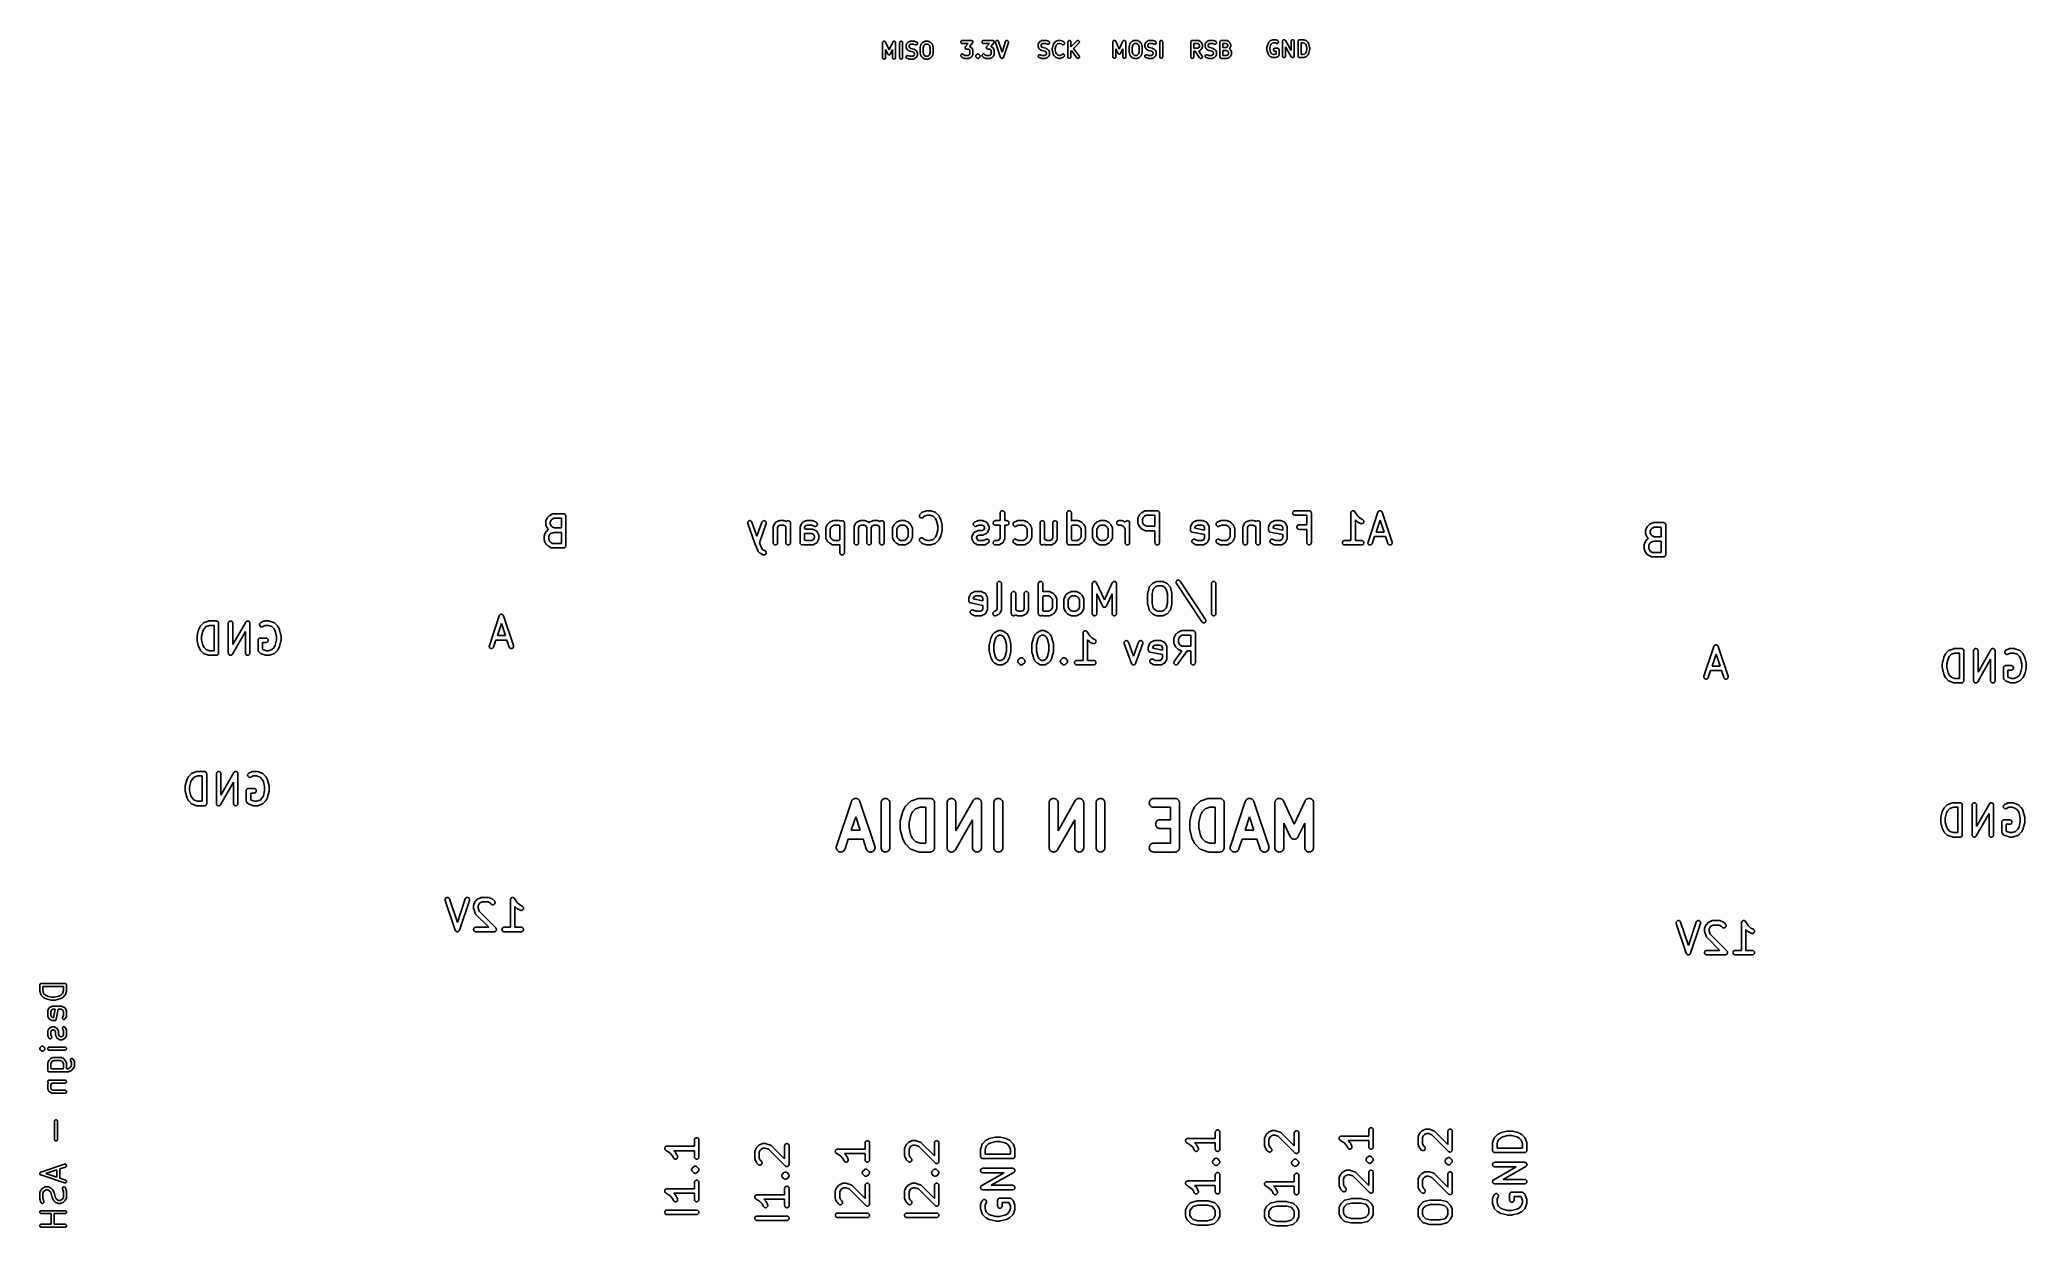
# Model space of a CAD drawing. Extents: x 160.2 to 226.8, y -124.8 to -85.
import ezdxf

# ---------------------------------------------------------------- set-up
doc = ezdxf.new("R2010")
doc.units = 0
doc.layers.add('BLACK', color=7, linetype='CONTINUOUS')

msp = doc.modelspace()

# ---------------------------------------------------------------- linework, layer by layer
at = {"layer": 'BLACK', "linetype": 'CONTINUOUS'}
for p, q in [((188.439, -85.0755), (188.44, -85.0718)), ((188.439, -85.0762), (188.439, -85.0755)), ((188.439, -85.5762), (188.439, -85.0762)), ((188.44, -85.0658), (188.442, -85.0622)), ((188.44, -85.0669), (188.44, -85.0658)), ((188.44, -85.068), (188.44, -85.0669)), ((188.44, -85.0718), (188.44, -85.068)), ((188.442, -85.0586), (188.443, -85.0576)), ((188.442, -85.0622), (188.442, -85.0586)), ((188.443, -85.0565), (188.445, -85.0532)), ((188.443, -85.0576), (188.443, -85.0565)), ((188.445, -85.0532), (188.447, -85.0499)), ((188.447, -85.0489), (188.448, -85.0479)), ((188.447, -85.0499), (188.447, -85.0489)), ((188.448, -85.0479), (188.45, -85.0451)), ((188.45, -85.0451), (188.453, -85.0421)), ((188.453, -85.0421), (188.454, -85.0413)), ((188.454, -85.0405), (188.457, -85.0381)), ((188.454, -85.0413), (188.454, -85.0405)), ((188.457, -85.0381), (188.46, -85.0356)), ((188.46, -85.0356), (188.461, -85.0351)), ((188.461, -85.0351), (188.462, -85.0344)), ((188.462, -85.0344), (188.465, -85.0326)), ((188.465, -85.0326), (188.468, -85.0307)), ((188.468, -85.0307), (188.47, -85.0304)), ((188.47, -85.0304), (188.471, -85.0298)), ((188.471, -85.0298), (188.474, -85.0288)), ((188.474, -85.0288), (188.478, -85.0276)), ((188.478, -85.0276), (188.479, -85.0274)), ((188.479, -85.0274), (188.48, -85.0271)), ((188.48, -85.0271), (188.484, -85.0267)), ((188.484, -85.0267), (188.487, -85.0262)), ((188.487, -85.0262), (188.488, -85.0263)), ((188.488, -85.0263), (188.49, -85.0262)), ((188.49, -85.0262), (188.493, -85.0266)), ((188.493, -85.0266), (188.497, -85.0268)), ((188.497, -85.0268), (188.498, -85.0271)), ((188.498, -85.0271), (188.499, -85.0272)), ((188.499, -85.0272), (188.503, -85.0283)), ((188.503, -85.0283), (188.507, -85.0293)), ((188.507, -85.0293), (188.508, -85.0298)), ((188.508, -85.0298), (188.509, -85.0301)), ((188.509, -85.0301), (188.512, -85.0319)), ((188.512, -85.0319), (188.515, -85.0335)), ((188.515, -85.0335), (188.516, -85.0342)), ((188.516, -85.0342), (188.517, -85.0347)), ((188.517, -85.0347), (188.52, -85.0371)), ((188.52, -85.0371), (188.523, -85.0394)), ((188.523, -85.0394), (188.524, -85.0402)), ((188.524, -85.0402), (188.525, -85.041)), ((188.525, -85.041), (188.527, -85.0439)), ((188.527, -85.0439), (188.53, -85.0466)), ((188.53, -85.0466), (188.53, -85.0476)), ((188.53, -85.0476), (188.531, -85.0485)), ((188.531, -85.0485), (188.533, -85.0518)), ((188.533, -85.0518), (188.535, -85.055)), ((188.535, -85.055), (188.656, -85.3151)), ((188.611, -85.4545), (188.539, -85.3016)), ((188.539, -85.3016), (188.539, -85.5762)), ((188.656, -85.3151), (188.777, -85.055)), ((188.773, -85.3016), (188.701, -85.4545)), ((188.773, -85.5762), (188.773, -85.3016)), ((188.777, -85.055), (188.778, -85.0544)), ((188.778, -85.0544), (188.78, -85.0512)), ((188.78, -85.0512), (188.781, -85.0479)), ((188.781, -85.0479), (188.782, -85.0471)), ((188.782, -85.0471), (188.783, -85.0461)), ((188.783, -85.0461), (188.785, -85.0433)), ((188.785, -85.0433), (188.788, -85.0405)), ((188.788, -85.0405), (188.789, -85.0397)), ((188.789, -85.0389), (188.792, -85.0367)), ((188.789, -85.0397), (188.789, -85.0389)), ((188.792, -85.0367), (188.795, -85.0344)), ((188.795, -85.0344), (188.796, -85.0338)), ((188.796, -85.0338), (188.797, -85.0331)), ((188.797, -85.0331), (188.801, -85.0316)), ((188.801, -85.0316), (188.804, -85.0298)), ((188.804, -85.0298), (188.805, -85.0295)), ((188.805, -85.0295), (188.806, -85.029)), ((188.806, -85.029), (188.81, -85.0281)), ((188.81, -85.0281), (188.813, -85.0271)), ((188.813, -85.0271), (188.814, -85.027)), ((188.814, -85.027), (188.816, -85.0267)), ((188.816, -85.0267), (188.819, -85.0265)), ((188.819, -85.0265), (188.823, -85.0262)), ((188.823, -85.0262), (188.824, -85.0263)), ((188.824, -85.0263), (188.825, -85.0263)), ((188.825, -85.0263), (188.829, -85.0268)), ((188.829, -85.0268), (188.833, -85.0272)), ((188.833, -85.0272), (188.834, -85.0276)), ((188.834, -85.0276), (188.835, -85.0277)), ((188.835, -85.0277), (188.838, -85.029)), ((188.838, -85.029), (188.842, -85.0301)), ((188.842, -85.0301), (188.843, -85.0306)), ((188.843, -85.0306), (188.844, -85.031)), ((188.844, -85.031), (188.847, -85.033)), ((188.847, -85.033), (188.851, -85.0347)), ((188.851, -85.0347), (188.851, -85.0355)), ((188.851, -85.0355), (188.852, -85.0361)), ((188.852, -85.0361), (188.855, -85.0386)), ((188.855, -85.0386), (188.858, -85.041)), ((188.858, -85.041), (188.859, -85.0418)), ((188.859, -85.0418), (188.86, -85.0426)), ((188.86, -85.0426), (188.862, -85.0456)), ((188.862, -85.0456), (188.864, -85.0485)), ((188.864, -85.0485), (188.865, -85.0495)), ((188.865, -85.0495), (188.865, -85.0505)), ((188.865, -85.0505), (188.867, -85.0538)), ((188.867, -85.0538), (188.869, -85.0571)), ((188.869, -85.0571), (188.869, -85.0582)), ((188.869, -85.0582), (188.87, -85.0593)), ((188.87, -85.0593), (188.871, -85.0629)), ((188.871, -85.0629), (188.872, -85.0665)), ((188.872, -85.0665), (188.872, -85.0676)), ((188.872, -85.0676), (188.872, -85.0687)), ((188.872, -85.0687), (188.872, -85.0725)), ((188.872, -85.0725), (188.873, -85.0762)), ((188.873, -85.0762), (188.873, -85.5762)), ((189.011, -85.0755), (189.012, -85.0658)), ((189.011, -85.0762), (189.011, -85.0755)), ((189.011, -85.5762), (189.011, -85.0762)), ((189.012, -85.0658), (189.015, -85.0565)), ((189.015, -85.0565), (189.019, -85.0479)), ((189.019, -85.0479), (189.026, -85.0405)), ((189.026, -85.0405), (189.033, -85.0344)), ((189.033, -85.0344), (189.042, -85.0298)), ((189.042, -85.0298), (189.051, -85.0271)), ((189.051, -85.0271), (189.061, -85.0262)), ((189.061, -85.0262), (189.071, -85.0272)), ((189.071, -85.0272), (189.08, -85.0301)), ((189.08, -85.0301), (189.089, -85.0347)), ((189.089, -85.0347), (189.096, -85.041)), ((189.096, -85.041), (189.102, -85.0485)), ((189.102, -85.0485), (189.107, -85.0571)), ((189.107, -85.0571), (189.11, -85.0665)), ((189.11, -85.0665), (189.111, -85.0762)), ((189.111, -85.0762), (189.111, -85.5762)), ((189.225, -85.1678), (189.226, -85.1644)), ((189.225, -85.1693), (189.225, -85.1678)), ((189.225, -85.1707), (189.225, -85.1693)), ((189.225, -85.1714), (189.225, -85.1707)), ((189.225, -85.219), (189.225, -85.1714)), ((189.225, -85.2205), (189.225, -85.219)), ((189.225, -85.222), (189.225, -85.2205)), ((189.226, -85.2254), (189.225, -85.222)), ((189.226, -85.161), (189.227, -85.1596)), ((189.226, -85.1644), (189.226, -85.161)), ((189.226, -85.2288), (189.226, -85.2254)), ((189.226, -85.2302), (189.226, -85.2288)), ((189.227, -85.2316), (189.226, -85.2302)), ((189.227, -85.1582), (189.228, -85.155)), ((189.227, -85.1596), (189.227, -85.1582)), ((189.228, -85.2348), (189.227, -85.2316)), ((189.228, -85.155), (189.229, -85.1517)), ((189.229, -85.2381), (189.228, -85.2348)), ((189.229, -85.1517), (189.23, -85.1504)), ((189.229, -85.2394), (189.229, -85.2381)), ((189.23, -85.2408), (189.229, -85.2394)), ((189.23, -85.1491), (189.254, -85.1014)), ((189.23, -85.1504), (189.23, -85.1491)), ((189.23, -85.2414), (189.23, -85.2408)), ((189.254, -85.289), (189.23, -85.2414)), ((189.254, -85.1008), (189.256, -85.0985)), ((189.254, -85.1014), (189.254, -85.1008)), ((189.256, -85.2914), (189.254, -85.289)), ((189.256, -85.0985), (189.257, -85.096)), ((189.257, -85.2939), (189.256, -85.2914)), ((189.257, -85.096), (189.259, -85.0944)), ((189.258, -85.2955), (189.257, -85.2939)), ((189.259, -85.2973), (189.258, -85.2955)), ((189.259, -85.0944), (189.26, -85.0926)), ((189.261, -85.2993), (189.259, -85.2973)), ((189.26, -85.0926), (189.262, -85.0906)), ((189.263, -85.3015), (189.261, -85.2993)), ((189.262, -85.0906), (189.263, -85.0885)), ((189.263, -85.0885), (189.287, -85.0646)), ((189.263, -85.302), (189.263, -85.3015)), ((189.287, -85.3258), (189.263, -85.302)), ((189.287, -85.0646), (189.288, -85.0642)), ((189.288, -85.0642), (189.29, -85.0624)), ((189.29, -85.0624), (189.292, -85.0605)), ((189.292, -85.0605), (189.294, -85.0594)), ((189.294, -85.0594), (189.295, -85.0581)), ((189.295, -85.0581), (189.298, -85.0568)), ((189.298, -85.0568), (189.3, -85.0553)), ((189.3, -85.0553), (189.348, -85.0315)), ((189.34, -85.1534), (189.325, -85.1832)), ((189.325, -85.1832), (189.325, -85.2072)), ((189.325, -85.2072), (189.34, -85.237)), ((189.352, -85.1411), (189.34, -85.1534)), ((189.34, -85.237), (189.352, -85.2494)), ((189.348, -85.0315), (189.349, -85.0312)), ((189.349, -85.0312), (189.35, -85.0307)), ((189.35, -85.0307), (189.351, -85.03)), ((189.351, -85.03), (189.354, -85.029)), ((189.382, -85.1262), (189.352, -85.1411)), ((189.352, -85.2494), (189.388, -85.2671)), ((189.354, -85.029), (189.358, -85.0278)), ((189.358, -85.0278), (189.359, -85.0276)), ((189.359, -85.0276), (189.361, -85.0271)), ((189.361, -85.0271), (189.364, -85.0268)), ((189.364, -85.0268), (189.367, -85.0263)), ((189.367, -85.0263), (189.369, -85.0263)), ((189.369, -85.0263), (189.37, -85.0262)), ((189.37, -85.0262), (189.489, -85.0262)), ((189.481, -85.1262), (189.382, -85.1262)), ((189.388, -85.2671), (189.478, -85.2896)), ((189.478, -85.2896), (189.478, -85.2898)), ((189.478, -85.2898), (189.478, -85.2898)), ((189.478, -85.2898), (189.479, -85.2899)), ((189.479, -85.2899), (189.483, -85.2916)), ((189.545, -85.1474), (189.481, -85.1262)), ((189.483, -85.2916), (189.487, -85.2932)), ((189.487, -85.2932), (189.488, -85.2933)), ((189.488, -85.2933), (189.488, -85.2934)), ((189.488, -85.2934), (189.535, -85.3172)), ((189.489, -85.0262), (189.49, -85.0262)), ((189.49, -85.0262), (189.493, -85.0265)), ((189.493, -85.0265), (189.496, -85.0266)), ((189.496, -85.0266), (189.498, -85.0271)), ((189.498, -85.0271), (189.5, -85.0273)), ((189.5, -85.0273), (189.502, -85.0281)), ((189.502, -85.0281), (189.505, -85.0288)), ((189.505, -85.0288), (189.577, -85.0526)), ((189.554, -85.1496), (189.545, -85.1474)), ((189.564, -85.1499), (189.554, -85.1496)), ((189.574, -85.1483), (189.564, -85.1499)), ((189.583, -85.1448), (189.574, -85.1483)), ((189.577, -85.0526), (189.577, -85.0528)), ((189.577, -85.0528), (189.586, -85.0569)), ((189.591, -85.1396), (189.583, -85.1448)), ((189.586, -85.0569), (189.594, -85.0626)), ((189.598, -85.133), (189.591, -85.1396)), ((189.594, -85.0626), (189.601, -85.0698)), ((189.604, -85.125), (189.598, -85.133)), ((189.601, -85.0698), (189.606, -85.0781)), ((189.608, -85.1161), (189.604, -85.125)), ((189.606, -85.0781), (189.609, -85.0873)), ((189.61, -85.1066), (189.608, -85.1161)), ((189.609, -85.0873), (189.611, -85.0969)), ((189.611, -85.0969), (189.61, -85.1066)), ((189.701, -85.2404), (189.702, -85.2364)), ((189.701, -85.2413), (189.701, -85.2404)), ((189.701, -85.2422), (189.701, -85.2413)), ((189.701, -85.2429), (189.701, -85.2422)), ((189.701, -85.4095), (189.701, -85.2429)), ((189.702, -85.2325), (189.703, -85.2316)), ((189.702, -85.2364), (189.702, -85.2325)), ((189.703, -85.2307), (189.726, -85.1355)), ((189.703, -85.2316), (189.703, -85.2307)), ((189.726, -85.1355), (189.727, -85.1348)), ((189.727, -85.1348), (189.728, -85.1317)), ((189.728, -85.1317), (189.729, -85.1284)), ((189.729, -85.1284), (189.73, -85.1271)), ((189.73, -85.1257), (189.732, -85.1228)), ((189.73, -85.1271), (189.73, -85.1257)), ((189.732, -85.1228), (189.733, -85.1198)), ((189.733, -85.1198), (189.734, -85.1186)), ((189.734, -85.1186), (189.735, -85.1174)), ((189.735, -85.1174), (189.737, -85.1149)), ((189.737, -85.1149), (189.74, -85.1123)), ((189.74, -85.1123), (189.787, -85.0646)), ((189.787, -85.0646), (189.788, -85.0642)), ((189.788, -85.0642), (189.79, -85.0624)), ((189.79, -85.0624), (189.792, -85.0605)), ((189.792, -85.0605), (189.794, -85.0594)), ((189.794, -85.0594), (189.795, -85.0581)), ((189.795, -85.0581), (189.798, -85.0568)), ((189.798, -85.0568), (189.8, -85.0553)), ((189.8, -85.0553), (189.848, -85.0315)), ((189.82, -85.1732), (189.801, -85.249)), ((189.801, -85.249), (189.801, -85.4034)), ((189.852, -85.1411), (189.82, -85.1732)), ((189.848, -85.0315), (189.849, -85.0312)), ((189.849, -85.0312), (189.85, -85.0307)), ((189.85, -85.0307), (189.851, -85.03)), ((189.851, -85.03), (189.854, -85.029)), ((189.882, -85.1262), (189.852, -85.1411)), ((189.854, -85.029), (189.858, -85.0278)), ((189.858, -85.0278), (189.859, -85.0276)), ((189.859, -85.0276), (189.861, -85.0271)), ((189.861, -85.0271), (189.864, -85.0268)), ((189.864, -85.0268), (189.867, -85.0263)), ((189.867, -85.0263), (189.869, -85.0263)), ((189.869, -85.0263), (189.87, -85.0262)), ((189.87, -85.0262), (189.965, -85.0262)), ((189.954, -85.1262), (189.882, -85.1262)), ((189.983, -85.1411), (189.954, -85.1262)), ((189.965, -85.0262), (189.966, -85.0262)), ((189.966, -85.0262), (189.968, -85.0264)), ((189.968, -85.0264), (189.969, -85.0263)), ((189.969, -85.0263), (189.972, -85.0269)), ((189.972, -85.0269), (189.976, -85.0273)), ((189.976, -85.0273), (189.977, -85.0277)), ((189.977, -85.0277), (189.979, -85.028)), ((189.979, -85.028), (189.982, -85.0292)), ((189.982, -85.0292), (189.985, -85.0302)), ((190.016, -85.1732), (189.983, -85.1411)), ((189.985, -85.0302), (189.986, -85.0309)), ((189.986, -85.0309), (189.988, -85.0315)), ((189.988, -85.0315), (190.035, -85.0553)), ((190.035, -85.249), (190.016, -85.1732)), ((190.035, -85.0553), (190.036, -85.0556)), ((190.035, -85.4034), (190.035, -85.249)), ((190.036, -85.0556), (190.038, -85.0571)), ((190.038, -85.0571), (190.041, -85.0584)), ((190.041, -85.0584), (190.043, -85.0598)), ((190.043, -85.0598), (190.044, -85.0609)), ((190.044, -85.0609), (190.046, -85.0629)), ((190.046, -85.0629), (190.048, -85.0646)), ((190.048, -85.0646), (190.096, -85.1123)), ((190.096, -85.1123), (190.097, -85.1128)), ((190.097, -85.1128), (190.099, -85.1154)), ((190.099, -85.1154), (190.101, -85.1179)), ((190.101, -85.1179), (190.102, -85.1192)), ((190.102, -85.1192), (190.103, -85.1204)), ((190.103, -85.1204), (190.104, -85.1234)), ((190.104, -85.1234), (190.106, -85.1263)), ((190.106, -85.1263), (190.106, -85.1277)), ((190.106, -85.1277), (190.107, -85.129)), ((190.107, -85.129), (190.108, -85.1323)), ((190.108, -85.1323), (190.109, -85.1355)), ((190.109, -85.1355), (190.133, -85.2307)), ((190.133, -85.2307), (190.133, -85.2314)), ((190.133, -85.2314), (190.133, -85.2323)), ((190.133, -85.2323), (190.134, -85.2331)), ((190.134, -85.2331), (190.134, -85.2371)), ((190.134, -85.2371), (190.134, -85.2411)), ((190.134, -85.2411), (190.134, -85.242)), ((190.134, -85.242), (190.135, -85.2429)), ((190.135, -85.2429), (190.135, -85.4095)), ((191.062, -85.0508), (191.063, -85.0411)), ((191.063, -85.0606), (191.062, -85.0508)), ((191.063, -85.0411), (191.066, -85.0318)), ((191.066, -85.0699), (191.063, -85.0606)), ((191.066, -85.0318), (191.07, -85.0232)), ((191.07, -85.0786), (191.066, -85.0699)), ((191.07, -85.0232), (191.077, -85.0157)), ((191.076, -85.0862), (191.07, -85.0786)), ((191.084, -85.0924), (191.076, -85.0862)), ((191.077, -85.0157), (191.084, -85.0095)), ((191.084, -85.0095), (191.093, -85.005)), ((191.092, -85.0971), (191.084, -85.0924)), ((191.102, -85.1001), (191.092, -85.0971)), ((191.093, -85.005), (191.102, -85.0021)), ((191.102, -85.0021), (191.112, -85.0012)), ((191.111, -85.1012), (191.102, -85.1001)), ((191.112, -85.1012), (191.111, -85.1012)), ((191.112, -85.0012), (191.421, -85.0012)), ((191.311, -85.1012), (191.112, -85.1012)), ((191.205, -85.2351), (191.206, -85.2334)), ((191.205, -85.2382), (191.205, -85.2351)), ((191.205, -85.2413), (191.205, -85.2382)), ((191.205, -85.2431), (191.205, -85.2413)), ((191.205, -85.2448), (191.205, -85.2431)), ((191.205, -85.2479), (191.205, -85.2448)), ((191.206, -85.251), (191.205, -85.2479)), ((191.206, -85.2316), (191.207, -85.2286)), ((191.206, -85.2334), (191.206, -85.2316)), ((191.206, -85.2527), (191.206, -85.251)), ((191.206, -85.2544), (191.206, -85.2527)), ((191.208, -85.2574), (191.206, -85.2544)), ((191.207, -85.2256), (191.208, -85.224)), ((191.207, -85.2286), (191.207, -85.2256)), ((191.208, -85.224), (191.209, -85.2223)), ((191.208, -85.2604), (191.208, -85.2574)), ((191.209, -85.2619), (191.208, -85.2604)), ((191.209, -85.2223), (191.21, -85.2195)), ((191.21, -85.2636), (191.209, -85.2619)), ((191.21, -85.2195), (191.211, -85.2167)), ((191.211, -85.2663), (191.21, -85.2636)), ((191.211, -85.2167), (191.212, -85.2152)), ((191.213, -85.269), (191.211, -85.2663)), ((191.212, -85.2152), (191.213, -85.2137)), ((191.213, -85.2137), (191.215, -85.2113)), ((191.214, -85.2704), (191.213, -85.269)), ((191.215, -85.2719), (191.214, -85.2704)), ((191.215, -85.2113), (191.217, -85.2087)), ((191.217, -85.2742), (191.215, -85.2719)), ((191.217, -85.2087), (191.311, -85.1012)), ((191.219, -85.2766), (191.217, -85.2742)), ((191.22, -85.2778), (191.219, -85.2766)), ((191.222, -85.2791), (191.22, -85.2778)), ((191.224, -85.2809), (191.222, -85.2791)), ((191.227, -85.2829), (191.224, -85.2809)), ((191.228, -85.2838), (191.227, -85.2829)), ((191.229, -85.2848), (191.228, -85.2838)), ((191.232, -85.2861), (191.229, -85.2848)), ((191.235, -85.2876), (191.232, -85.2861)), ((191.237, -85.2882), (191.235, -85.2876)), ((191.238, -85.2889), (191.237, -85.2882)), ((191.241, -85.2896), (191.238, -85.2889)), ((191.244, -85.2906), (191.241, -85.2896)), ((191.246, -85.2908), (191.244, -85.2906)), ((191.248, -85.2912), (191.246, -85.2908)), ((191.251, -85.2913), (191.248, -85.2912)), ((191.254, -85.2917), (191.251, -85.2913)), ((191.255, -85.2917), (191.254, -85.2917)), ((191.314, -85.2917), (191.255, -85.2917)), ((191.344, -85.3066), (191.314, -85.2917)), ((191.357, -85.3189), (191.344, -85.3066)), ((191.459, -85.0841), (191.357, -85.201)), ((191.357, -85.201), (191.396, -85.2208)), ((191.396, -85.2208), (191.397, -85.2211)), ((191.397, -85.2211), (191.399, -85.2226)), ((191.399, -85.2226), (191.402, -85.2239)), ((191.402, -85.2239), (191.403, -85.2253)), ((191.403, -85.2253), (191.405, -85.2264)), ((191.405, -85.2264), (191.407, -85.2283)), ((191.407, -85.2283), (191.409, -85.2301)), ((191.409, -85.2301), (191.433, -85.2539)), ((191.421, -85.0012), (191.422, -85.0012)), ((191.422, -85.0012), (191.425, -85.0015)), ((191.425, -85.0015), (191.428, -85.0017)), ((191.428, -85.0017), (191.43, -85.0021)), ((191.43, -85.0021), (191.432, -85.0023)), ((191.432, -85.0023), (191.435, -85.0032)), ((191.433, -85.2539), (191.433, -85.2544)), ((191.433, -85.2544), (191.435, -85.2566)), ((191.435, -85.0032), (191.438, -85.004)), ((191.435, -85.2566), (191.437, -85.2587)), ((191.437, -85.2587), (191.438, -85.2604)), ((191.438, -85.004), (191.439, -85.0047)), ((191.438, -85.2604), (191.44, -85.2621)), ((191.439, -85.0047), (191.441, -85.0052)), ((191.44, -85.2621), (191.441, -85.2645)), ((191.441, -85.0052), (191.444, -85.0067)), ((191.441, -85.2645), (191.442, -85.2669)), ((191.442, -85.2669), (191.466, -85.3145)), ((191.444, -85.0067), (191.447, -85.0081)), ((191.447, -85.0081), (191.448, -85.0091)), ((191.448, -85.0091), (191.45, -85.0099)), ((191.45, -85.0099), (191.452, -85.012)), ((191.452, -85.012), (191.455, -85.0138)), ((191.455, -85.0138), (191.456, -85.0151)), ((191.456, -85.0151), (191.457, -85.0162)), ((191.457, -85.0162), (191.459, -85.0186)), ((191.459, -85.0186), (191.461, -85.0209)), ((191.461, -85.0816), (191.459, -85.0841)), ((191.461, -85.0209), (191.462, -85.0224)), ((191.463, -85.0791), (191.461, -85.0816)), ((191.462, -85.0224), (191.463, -85.0238)), ((191.463, -85.0238), (191.465, -85.0266)), ((191.464, -85.0776), (191.463, -85.0791)), ((191.465, -85.0762), (191.464, -85.0776)), ((191.465, -85.0266), (191.466, -85.0293)), ((191.466, -85.0733), (191.465, -85.0762)), ((191.466, -85.0293), (191.467, -85.0309)), ((191.468, -85.0706), (191.466, -85.0733)), ((191.467, -85.0309), (191.468, -85.0325)), ((191.468, -85.0325), (191.469, -85.0355)), ((191.469, -85.0673), (191.468, -85.0689)), ((191.468, -85.0689), (191.468, -85.0706)), ((191.469, -85.0355), (191.47, -85.0384)), ((191.47, -85.0612), (191.469, -85.0642)), ((191.469, -85.0642), (191.469, -85.0673)), ((191.47, -85.0384), (191.47, -85.0401)), ((191.47, -85.0401), (191.471, -85.0418)), ((191.471, -85.0595), (191.47, -85.0612)), ((191.471, -85.0418), (191.471, -85.0449)), ((191.471, -85.0449), (191.471, -85.048)), ((191.471, -85.048), (191.471, -85.0498)), ((191.471, -85.0498), (191.471, -85.0515)), ((191.471, -85.0515), (191.471, -85.0547)), ((191.471, -85.0547), (191.471, -85.0578)), ((191.471, -85.0578), (191.471, -85.0595)), ((191.776, -85.0508), (191.777, -85.0411)), ((191.777, -85.0606), (191.776, -85.0508)), ((191.777, -85.0411), (191.78, -85.0318)), ((191.78, -85.0699), (191.777, -85.0606)), ((191.78, -85.0318), (191.785, -85.0232)), ((191.784, -85.0786), (191.78, -85.0699)), ((191.79, -85.0862), (191.784, -85.0786)), ((191.785, -85.0232), (191.791, -85.0157)), ((191.798, -85.0924), (191.79, -85.0862)), ((191.791, -85.0157), (191.799, -85.0095)), ((191.806, -85.0971), (191.798, -85.0924)), ((191.799, -85.0095), (191.807, -85.005)), ((191.816, -85.1001), (191.806, -85.0971)), ((191.807, -85.005), (191.816, -85.0021)), ((191.816, -85.0021), (191.826, -85.0012)), ((191.825, -85.1012), (191.816, -85.1001)), ((191.826, -85.1012), (191.825, -85.1012)), ((191.826, -85.0012), (192.136, -85.0012)), ((192.026, -85.1012), (191.826, -85.1012)), ((191.919, -85.2351), (191.92, -85.2334)), ((191.919, -85.2382), (191.919, -85.2351)), ((191.919, -85.2413), (191.919, -85.2382)), ((191.919, -85.2431), (191.919, -85.2413)), ((191.919, -85.2448), (191.919, -85.2431)), ((191.92, -85.2479), (191.919, -85.2448)), ((191.92, -85.2316), (191.921, -85.2286)), ((191.92, -85.2334), (191.92, -85.2316)), ((191.92, -85.251), (191.92, -85.2479)), ((191.92, -85.2527), (191.92, -85.251)), ((191.921, -85.2544), (191.92, -85.2527)), ((191.921, -85.2286), (191.922, -85.2256)), ((191.922, -85.2574), (191.921, -85.2544)), ((191.922, -85.224), (191.923, -85.2223)), ((191.922, -85.2256), (191.922, -85.224)), ((191.923, -85.2604), (191.922, -85.2574)), ((191.923, -85.2223), (191.924, -85.2195)), ((191.923, -85.2619), (191.923, -85.2604)), ((191.924, -85.2636), (191.923, -85.2619)), ((191.924, -85.2195), (191.926, -85.2167)), ((191.926, -85.2663), (191.924, -85.2636)), ((191.926, -85.2167), (191.927, -85.2152)), ((191.927, -85.269), (191.926, -85.2663)), ((191.927, -85.2152), (191.928, -85.2137)), ((191.928, -85.2704), (191.927, -85.269)), ((191.928, -85.2137), (191.93, -85.2113)), ((191.929, -85.2719), (191.928, -85.2704)), ((191.931, -85.2742), (191.929, -85.2719)), ((191.93, -85.2113), (191.931, -85.2087)), ((191.931, -85.2087), (192.026, -85.1012)), ((191.933, -85.2766), (191.931, -85.2742)), ((191.935, -85.2778), (191.933, -85.2766)), ((191.936, -85.2791), (191.935, -85.2778)), ((191.938, -85.2809), (191.936, -85.2791)), ((191.941, -85.2829), (191.938, -85.2809)), ((191.942, -85.2838), (191.941, -85.2829)), ((191.944, -85.2848), (191.942, -85.2838)), ((191.947, -85.2861), (191.944, -85.2848)), ((191.949, -85.2876), (191.947, -85.2861)), ((191.951, -85.2882), (191.949, -85.2876)), ((191.953, -85.2889), (191.951, -85.2882)), ((191.956, -85.2896), (191.953, -85.2889)), ((191.959, -85.2906), (191.956, -85.2896)), ((191.96, -85.2908), (191.959, -85.2906)), ((191.962, -85.2912), (191.96, -85.2908)), ((191.965, -85.2913), (191.962, -85.2912)), ((191.968, -85.2917), (191.965, -85.2913)), ((191.969, -85.2917), (191.968, -85.2917)), ((192.029, -85.2917), (191.969, -85.2917)), ((192.058, -85.3066), (192.029, -85.2917)), ((192.071, -85.3189), (192.058, -85.3066)), ((192.173, -85.0841), (192.071, -85.201)), ((192.071, -85.201), (192.11, -85.2208)), ((192.11, -85.2208), (192.111, -85.2211)), ((192.111, -85.2211), (192.113, -85.2226)), ((192.113, -85.2226), (192.116, -85.2239)), ((192.116, -85.2239), (192.118, -85.2253)), ((192.118, -85.2253), (192.119, -85.2264)), ((192.119, -85.2264), (192.121, -85.2283)), ((192.121, -85.2283), (192.123, -85.2301)), ((192.123, -85.2301), (192.147, -85.2539)), ((192.136, -85.0012), (192.14, -85.0015)), ((192.136, -85.0012), (192.136, -85.0012)), ((192.14, -85.0015), (192.143, -85.0017)), ((192.143, -85.0017), (192.144, -85.0021)), ((192.144, -85.0021), (192.146, -85.0023)), ((192.146, -85.0023), (192.149, -85.0032)), ((192.147, -85.2539), (192.148, -85.2544)), ((192.148, -85.2544), (192.149, -85.2566)), ((192.149, -85.0032), (192.152, -85.004)), ((192.149, -85.2566), (192.151, -85.2587)), ((192.151, -85.2587), (192.153, -85.2604)), ((192.152, -85.004), (192.154, -85.0047)), ((192.153, -85.2604), (192.154, -85.2621)), ((192.154, -85.0047), (192.155, -85.0052)), ((192.154, -85.2621), (192.155, -85.2645)), ((192.155, -85.0052), (192.158, -85.0067)), ((192.155, -85.2645), (192.157, -85.2669)), ((192.157, -85.2669), (192.18, -85.3145)), ((192.158, -85.0067), (192.161, -85.0081)), ((192.161, -85.0081), (192.162, -85.0091)), ((192.162, -85.0091), (192.164, -85.0099)), ((192.164, -85.0099), (192.166, -85.012)), ((192.166, -85.012), (192.169, -85.0138)), ((192.169, -85.0138), (192.17, -85.0151)), ((192.17, -85.0151), (192.171, -85.0162)), ((192.171, -85.0162), (192.173, -85.0186)), ((192.173, -85.0186), (192.176, -85.0209)), ((192.175, -85.0816), (192.173, -85.0841)), ((192.177, -85.0791), (192.175, -85.0816)), ((192.176, -85.0209), (192.176, -85.0224)), ((192.176, -85.0224), (192.178, -85.0238)), ((192.178, -85.0776), (192.177, -85.0791)), ((192.178, -85.0238), (192.179, -85.0266)), ((192.179, -85.0762), (192.178, -85.0776)), ((192.179, -85.0266), (192.181, -85.0293)), ((192.18, -85.0733), (192.179, -85.0762)), ((192.182, -85.0706), (192.18, -85.0733)), ((192.181, -85.0293), (192.181, -85.0309)), ((192.181, -85.0309), (192.182, -85.0325)), ((192.182, -85.0325), (192.183, -85.0355)), ((192.183, -85.0673), (192.182, -85.0689)), ((192.182, -85.0689), (192.182, -85.0706)), ((192.183, -85.0355), (192.184, -85.0384)), ((192.184, -85.0642), (192.183, -85.0673)), ((192.184, -85.0384), (192.184, -85.0401)), ((192.184, -85.0401), (192.185, -85.0418)), ((192.185, -85.0612), (192.184, -85.0642)), ((192.185, -85.0418), (192.185, -85.0449)), ((192.185, -85.0449), (192.186, -85.048)), ((192.186, -85.0515), (192.185, -85.0547)), ((192.185, -85.0547), (192.185, -85.0578)), ((192.185, -85.0578), (192.185, -85.0595)), ((192.185, -85.0595), (192.185, -85.0612)), ((192.186, -85.048), (192.186, -85.0498)), ((192.186, -85.0498), (192.186, -85.0515)), ((192.229, -85.047), (192.23, -85.0374)), ((192.229, -85.0568), (192.229, -85.047)), ((192.231, -85.0663), (192.229, -85.0568)), ((192.23, -85.0374), (192.234, -85.0284)), ((192.231, -85.067), (192.231, -85.0663)), ((192.398, -85.567), (192.231, -85.067)), ((192.234, -85.0284), (192.239, -85.0202)), ((192.239, -85.0202), (192.246, -85.0131)), ((192.246, -85.0131), (192.254, -85.0076)), ((192.254, -85.0076), (192.263, -85.0036)), ((192.263, -85.0036), (192.273, -85.0015)), ((192.273, -85.0015), (192.282, -85.0013)), ((192.282, -85.0013), (192.292, -85.003)), ((192.292, -85.003), (192.301, -85.0065)), ((192.301, -85.0065), (192.309, -85.0118)), ((192.309, -85.0118), (192.316, -85.0185)), ((192.316, -85.0185), (192.322, -85.0265)), ((192.322, -85.0265), (192.326, -85.0354)), ((192.326, -85.0354), (192.445, -85.3931)), ((192.445, -85.3931), (192.564, -85.0354)), ((192.659, -85.067), (192.493, -85.567)), ((192.564, -85.0354), (192.565, -85.0347)), ((192.565, -85.0347), (192.569, -85.0259)), ((192.569, -85.0259), (192.575, -85.018)), ((192.575, -85.018), (192.582, -85.0113)), ((192.582, -85.0113), (192.59, -85.0062)), ((192.59, -85.0062), (192.599, -85.0028)), ((192.599, -85.0028), (192.609, -85.0013)), ((192.609, -85.0013), (192.619, -85.0016)), ((192.619, -85.0016), (192.628, -85.0039)), ((192.628, -85.0039), (192.637, -85.0079)), ((192.637, -85.0079), (192.645, -85.0136)), ((192.645, -85.0136), (192.652, -85.0207)), ((192.652, -85.0207), (192.657, -85.029)), ((192.657, -85.029), (192.66, -85.0381)), ((192.662, -85.0575), (192.659, -85.067)), ((192.66, -85.0381), (192.662, -85.0477)), ((192.662, -85.0477), (192.662, -85.0575)), ((193.657, -85.1428), (193.658, -85.1394)), ((193.657, -85.1443), (193.657, -85.1428)), ((193.657, -85.1457), (193.657, -85.1443)), ((193.657, -85.1464), (193.657, -85.1457)), ((193.657, -85.194), (193.657, -85.1464)), ((193.657, -85.1955), (193.657, -85.194)), ((193.657, -85.197), (193.657, -85.1955)), ((193.658, -85.2004), (193.657, -85.197)), ((193.658, -85.136), (193.659, -85.1346)), ((193.658, -85.1394), (193.658, -85.136)), ((193.658, -85.2038), (193.658, -85.2004)), ((193.659, -85.2052), (193.658, -85.2038)), ((193.659, -85.1332), (193.66, -85.13)), ((193.659, -85.1346), (193.659, -85.1332)), ((193.659, -85.2066), (193.659, -85.2052)), ((193.66, -85.2098), (193.659, -85.2066)), ((193.66, -85.13), (193.661, -85.1267)), ((193.661, -85.2131), (193.66, -85.2098)), ((193.661, -85.1267), (193.662, -85.1254)), ((193.662, -85.2144), (193.661, -85.2131)), ((193.662, -85.1241), (193.686, -85.0764)), ((193.662, -85.1254), (193.662, -85.1241)), ((193.662, -85.2158), (193.662, -85.2144)), ((193.662, -85.2164), (193.662, -85.2158)), ((193.686, -85.264), (193.662, -85.2164)), ((193.686, -85.0764), (193.687, -85.0758)), ((193.688, -85.2664), (193.686, -85.264)), ((193.687, -85.0758), (193.688, -85.0735)), ((193.688, -85.0735), (193.689, -85.071)), ((193.689, -85.2689), (193.688, -85.2664)), ((193.689, -85.071), (193.691, -85.0694)), ((193.69, -85.2705), (193.689, -85.2689)), ((193.691, -85.2723), (193.69, -85.2705)), ((193.691, -85.0694), (193.692, -85.0676)), ((193.693, -85.2743), (193.691, -85.2723)), ((193.692, -85.0676), (193.694, -85.0656)), ((193.695, -85.2765), (193.693, -85.2743)), ((193.694, -85.0656), (193.696, -85.0635)), ((193.696, -85.277), (193.695, -85.2765)), ((193.696, -85.0635), (193.719, -85.0396)), ((193.719, -85.3008), (193.696, -85.277)), ((193.719, -85.0396), (193.72, -85.0392)), ((193.722, -85.3026), (193.719, -85.3008)), ((193.72, -85.0392), (193.722, -85.0374)), ((193.722, -85.0374), (193.724, -85.0355)), ((193.724, -85.3046), (193.722, -85.3026)), ((193.724, -85.0355), (193.726, -85.0344)), ((193.725, -85.3057), (193.724, -85.3046)), ((193.727, -85.307), (193.725, -85.3057)), ((193.726, -85.0344), (193.728, -85.0331)), ((193.728, -85.0331), (193.73, -85.0318)), ((193.73, -85.0318), (193.732, -85.0303)), ((193.732, -85.0303), (193.78, -85.0065)), ((193.772, -85.1284), (193.757, -85.1582)), ((193.757, -85.1582), (193.757, -85.1822)), ((193.757, -85.1822), (193.772, -85.212)), ((193.784, -85.1161), (193.772, -85.1284)), ((193.772, -85.212), (193.784, -85.2244)), ((193.78, -85.0065), (193.781, -85.0062)), ((193.781, -85.0062), (193.782, -85.0057)), ((193.782, -85.0057), (193.783, -85.005)), ((193.783, -85.005), (193.787, -85.004)), ((193.814, -85.1012), (193.784, -85.1161)), ((193.784, -85.2244), (193.82, -85.2421)), ((193.787, -85.004), (193.79, -85.0028)), ((193.79, -85.0028), (193.791, -85.0026)), ((193.791, -85.0026), (193.793, -85.0021)), ((193.793, -85.0021), (193.796, -85.0018)), ((193.796, -85.0018), (193.799, -85.0013)), ((193.799, -85.0013), (193.801, -85.0013)), ((193.801, -85.0013), (193.802, -85.0012)), ((193.802, -85.0012), (193.921, -85.0012)), ((193.913, -85.1012), (193.814, -85.1012)), ((193.82, -85.2421), (193.91, -85.2646)), ((193.91, -85.2646), (193.91, -85.2648)), ((193.91, -85.2648), (193.911, -85.2648)), ((193.911, -85.2648), (193.911, -85.2649)), ((193.911, -85.2649), (193.915, -85.2666)), ((193.977, -85.1224), (193.913, -85.1012)), ((193.915, -85.2666), (193.92, -85.2682)), ((193.92, -85.2682), (193.92, -85.2683)), ((193.92, -85.2683), (193.92, -85.2684)), ((193.92, -85.2684), (193.968, -85.2922)), ((193.921, -85.0012), (193.922, -85.0012)), ((193.922, -85.0012), (193.925, -85.0015)), ((193.925, -85.0015), (193.928, -85.0016)), ((193.928, -85.0016), (193.93, -85.0021)), ((193.93, -85.0021), (193.932, -85.0023)), ((193.932, -85.0023), (193.934, -85.0031)), ((193.934, -85.0031), (193.937, -85.0038)), ((193.937, -85.0038), (194.009, -85.0276)), ((193.968, -85.2922), (193.968, -85.2925)), ((193.968, -85.2925), (193.971, -85.294)), ((193.971, -85.294), (193.973, -85.2954)), ((193.973, -85.2954), (193.975, -85.2967)), ((193.975, -85.2967), (193.976, -85.2978)), ((193.976, -85.2978), (193.978, -85.2998)), ((193.987, -85.1246), (193.977, -85.1224)), ((193.978, -85.2998), (193.981, -85.3015)), ((193.981, -85.3015), (194.004, -85.3254)), ((193.996, -85.1249), (193.987, -85.1246)), ((194.006, -85.1233), (193.996, -85.1249)), ((194.015, -85.1198), (194.006, -85.1233)), ((194.009, -85.0276), (194.009, -85.0278)), ((194.009, -85.0278), (194.018, -85.0319)), ((194.023, -85.1146), (194.015, -85.1198)), ((194.018, -85.0319), (194.026, -85.0376)), ((194.03, -85.108), (194.023, -85.1146)), ((194.026, -85.0376), (194.033, -85.0448)), ((194.036, -85.1), (194.03, -85.108)), ((194.033, -85.0448), (194.038, -85.0531)), ((194.04, -85.0911), (194.036, -85.1)), ((194.038, -85.0531), (194.041, -85.0623)), ((194.042, -85.0816), (194.04, -85.0911)), ((194.041, -85.0623), (194.043, -85.0719)), ((194.043, -85.0719), (194.042, -85.0816)), ((194.133, -85.263), (194.134, -85.259)), ((194.133, -85.2639), (194.133, -85.263)), ((194.133, -85.2648), (194.133, -85.2639)), ((194.133, -85.2655), (194.133, -85.2648)), ((194.133, -85.3369), (194.133, -85.2655)), ((194.134, -85.2551), (194.135, -85.2542)), ((194.134, -85.259), (194.134, -85.2551)), ((194.135, -85.2533), (194.159, -85.1581)), ((194.135, -85.2542), (194.135, -85.2533)), ((194.159, -85.157), (194.161, -85.1526)), ((194.159, -85.1572), (194.159, -85.157)), ((194.159, -85.1574), (194.159, -85.1572)), ((194.159, -85.1581), (194.159, -85.1574)), ((194.161, -85.1526), (194.162, -85.1483)), ((194.162, -85.1479), (194.186, -85.1003)), ((194.162, -85.1481), (194.162, -85.1479)), ((194.162, -85.1483), (194.162, -85.1481)), ((194.186, -85.1003), (194.187, -85.0996)), ((194.187, -85.0996), (194.188, -85.0973)), ((194.188, -85.0973), (194.189, -85.0948)), ((194.189, -85.0948), (194.191, -85.0932)), ((194.191, -85.0932), (194.192, -85.0914)), ((194.192, -85.0914), (194.194, -85.0894)), ((194.194, -85.0894), (194.196, -85.0873)), ((194.196, -85.0873), (194.243, -85.0396)), ((194.254, -85.1877), (194.233, -85.2716)), ((194.233, -85.2716), (194.233, -85.3307)), ((194.243, -85.0396), (194.244, -85.0392)), ((194.244, -85.0392), (194.245, -85.0382)), ((194.245, -85.0382), (194.246, -85.0372)), ((194.246, -85.0372), (194.249, -85.0352)), ((194.249, -85.0352), (194.251, -85.0331)), ((194.251, -85.0331), (194.253, -85.0324)), ((194.253, -85.0324), (194.254, -85.0315)), ((194.254, -85.0315), (194.257, -85.0301)), ((194.272, -85.1522), (194.254, -85.1877)), ((194.257, -85.0301), (194.26, -85.0286)), ((194.26, -85.0286), (194.261, -85.0282)), ((194.261, -85.0282), (194.263, -85.0276)), ((194.263, -85.0276), (194.334, -85.0038)), ((194.306, -85.1187), (194.272, -85.1522)), ((194.358, -85.1012), (194.306, -85.1187)), ((194.334, -85.0038), (194.335, -85.0035)), ((194.335, -85.0035), (194.338, -85.003)), ((194.338, -85.003), (194.34, -85.0021)), ((194.34, -85.0021), (194.342, -85.0019)), ((194.342, -85.0019), (194.344, -85.0015)), ((194.344, -85.0015), (194.347, -85.0015)), ((194.347, -85.0015), (194.35, -85.0012)), ((194.35, -85.0012), (194.398, -85.0012)), ((194.39, -85.1012), (194.358, -85.1012)), ((194.442, -85.1187), (194.39, -85.1012)), ((194.398, -85.0012), (194.401, -85.0015)), ((194.398, -85.0012), (194.398, -85.0012)), ((194.401, -85.0015), (194.404, -85.0016)), ((194.404, -85.0016), (194.406, -85.0021)), ((194.406, -85.0021), (194.408, -85.0023)), ((194.408, -85.0023), (194.411, -85.0031)), ((194.411, -85.0031), (194.413, -85.0038)), ((194.413, -85.0038), (194.485, -85.0276)), ((194.458, -85.1342), (194.442, -85.1187)), ((194.465, -85.1404), (194.458, -85.1342)), ((194.474, -85.145), (194.465, -85.1404)), ((194.483, -85.1478), (194.474, -85.145)), ((194.493, -85.1488), (194.483, -85.1478)), ((194.485, -85.0276), (194.486, -85.0278)), ((194.486, -85.0278), (194.487, -85.0284)), ((194.487, -85.0284), (194.488, -85.0288)), ((194.488, -85.0288), (194.491, -85.0305)), ((194.491, -85.0305), (194.494, -85.0319)), ((194.502, -85.1479), (194.493, -85.1488)), ((194.494, -85.0319), (194.496, -85.0328)), ((194.496, -85.0328), (194.497, -85.0335)), ((194.497, -85.0335), (194.5, -85.0356)), ((194.5, -85.0356), (194.502, -85.0376)), ((194.502, -85.0376), (194.503, -85.0387)), ((194.512, -85.1451), (194.502, -85.1479)), ((194.503, -85.0387), (194.504, -85.0396)), ((194.504, -85.0396), (194.528, -85.0635)), ((194.52, -85.1406), (194.512, -85.1451)), ((194.528, -85.1344), (194.52, -85.1406)), ((194.528, -85.0635), (194.529, -85.0639)), ((194.534, -85.1269), (194.528, -85.1344)), ((194.529, -85.0639), (194.535, -85.0716)), ((194.539, -85.1183), (194.534, -85.1269)), ((194.535, -85.0716), (194.539, -85.0802)), ((194.539, -85.0802), (194.542, -85.0896)), ((194.542, -85.109), (194.539, -85.1183)), ((194.542, -85.0896), (194.543, -85.0993)), ((194.543, -85.0993), (194.542, -85.109)), ((194.657, -85.0505), (194.658, -85.0408)), ((194.657, -85.0512), (194.657, -85.0505)), ((194.657, -85.5512), (194.657, -85.0512)), ((194.658, -85.0408), (194.661, -85.0315)), ((194.661, -85.0315), (194.666, -85.0229)), ((194.666, -85.0229), (194.672, -85.0155)), ((194.672, -85.0155), (194.68, -85.0094)), ((194.68, -85.0094), (194.688, -85.0048)), ((194.688, -85.0048), (194.698, -85.0021)), ((194.698, -85.0021), (194.707, -85.0012)), ((194.707, -85.0012), (194.717, -85.0022)), ((194.717, -85.0022), (194.727, -85.0051)), ((194.727, -85.0051), (194.735, -85.0097)), ((194.735, -85.0097), (194.743, -85.016)), ((194.743, -85.016), (194.749, -85.0235)), ((194.749, -85.0235), (194.753, -85.0321)), ((194.753, -85.0321), (194.756, -85.0415)), ((194.756, -85.0415), (194.757, -85.0512)), ((194.757, -85.2162), (194.958, -85.0158)), ((194.757, -85.0512), (194.757, -85.2162)), ((195.028, -85.0865), (194.845, -85.2702)), ((194.845, -85.2702), (195.033, -85.5212)), ((194.958, -85.0153), (194.966, -85.0093)), ((194.958, -85.0158), (194.958, -85.0153)), ((194.966, -85.0093), (194.974, -85.0048)), ((194.974, -85.0048), (194.984, -85.002)), ((194.984, -85.002), (194.993, -85.0012)), ((194.993, -85.0012), (195.003, -85.0022)), ((195.003, -85.0022), (195.012, -85.0052)), ((195.012, -85.0052), (195.021, -85.0098)), ((195.021, -85.0098), (195.028, -85.0161)), ((195.028, -85.0161), (195.035, -85.0237)), ((195.034, -85.079), (195.028, -85.0865)), ((195.039, -85.0704), (195.034, -85.079)), ((195.035, -85.0237), (195.039, -85.0323)), ((195.039, -85.0323), (195.042, -85.0416)), ((195.042, -85.0611), (195.039, -85.0704)), ((195.042, -85.0416), (195.043, -85.0514)), ((195.043, -85.0514), (195.042, -85.0611)), ((196.164, -85.0505), (196.165, -85.0468)), ((196.164, -85.0512), (196.164, -85.0505)), ((196.164, -85.5512), (196.164, -85.0512)), ((196.165, -85.0408), (196.167, -85.0372)), ((196.165, -85.0419), (196.165, -85.0408)), ((196.165, -85.043), (196.165, -85.0419)), ((196.165, -85.0468), (196.165, -85.043)), ((196.167, -85.0336), (196.168, -85.0326)), ((196.167, -85.0372), (196.167, -85.0336)), ((196.168, -85.0315), (196.17, -85.0282)), ((196.168, -85.0326), (196.168, -85.0315)), ((196.17, -85.0282), (196.172, -85.0249)), ((196.172, -85.0239), (196.173, -85.0229)), ((196.172, -85.0249), (196.172, -85.0239)), ((196.173, -85.0229), (196.175, -85.0201)), ((196.175, -85.0201), (196.178, -85.0171)), ((196.178, -85.0171), (196.179, -85.0163)), ((196.179, -85.0155), (196.182, -85.0131)), ((196.179, -85.0163), (196.179, -85.0155)), ((196.182, -85.0131), (196.185, -85.0106)), ((196.185, -85.0106), (196.186, -85.0101)), ((196.186, -85.0101), (196.187, -85.0094)), ((196.187, -85.0094), (196.19, -85.0076)), ((196.19, -85.0076), (196.193, -85.0057)), ((196.193, -85.0057), (196.195, -85.0054)), ((196.195, -85.0054), (196.196, -85.0048)), ((196.196, -85.0048), (196.199, -85.0038)), ((196.199, -85.0038), (196.203, -85.0026)), ((196.203, -85.0026), (196.204, -85.0024)), ((196.204, -85.0024), (196.205, -85.0021)), ((196.205, -85.0021), (196.209, -85.0017)), ((196.209, -85.0017), (196.212, -85.0012)), ((196.212, -85.0012), (196.213, -85.0013)), ((196.213, -85.0013), (196.215, -85.0012)), ((196.215, -85.0012), (196.218, -85.0016)), ((196.218, -85.0016), (196.222, -85.0018)), ((196.222, -85.0018), (196.223, -85.0021)), ((196.223, -85.0021), (196.224, -85.0022)), ((196.224, -85.0022), (196.228, -85.0033)), ((196.228, -85.0033), (196.232, -85.0043)), ((196.232, -85.0043), (196.233, -85.0048)), ((196.233, -85.0048), (196.234, -85.0051)), ((196.234, -85.0051), (196.237, -85.0069)), ((196.237, -85.0069), (196.24, -85.0085)), ((196.24, -85.0085), (196.241, -85.0092)), ((196.241, -85.0092), (196.242, -85.0097)), ((196.242, -85.0097), (196.245, -85.0121)), ((196.245, -85.0121), (196.248, -85.0144)), ((196.248, -85.0144), (196.249, -85.0152)), ((196.249, -85.0152), (196.25, -85.016)), ((196.25, -85.016), (196.252, -85.0189)), ((196.252, -85.0189), (196.255, -85.0216)), ((196.255, -85.0216), (196.255, -85.0226)), ((196.255, -85.0226), (196.256, -85.0235)), ((196.256, -85.0235), (196.258, -85.0268)), ((196.258, -85.0268), (196.26, -85.03)), ((196.26, -85.03), (196.381, -85.2901)), ((196.336, -85.4295), (196.264, -85.2766)), ((196.264, -85.2766), (196.264, -85.5512)), ((196.381, -85.2901), (196.502, -85.03)), ((196.498, -85.2766), (196.426, -85.4295)), ((196.498, -85.5512), (196.498, -85.2766)), ((196.502, -85.03), (196.503, -85.0294)), ((196.503, -85.0294), (196.505, -85.0262)), ((196.505, -85.0262), (196.506, -85.0229)), ((196.506, -85.0229), (196.507, -85.0221)), ((196.507, -85.0221), (196.508, -85.0211)), ((196.508, -85.0211), (196.51, -85.0183)), ((196.51, -85.0183), (196.513, -85.0155)), ((196.513, -85.0155), (196.514, -85.0147)), ((196.514, -85.0139), (196.517, -85.0117)), ((196.514, -85.0147), (196.514, -85.0139)), ((196.517, -85.0117), (196.52, -85.0094)), ((196.52, -85.0094), (196.521, -85.0088)), ((196.521, -85.0088), (196.522, -85.0081)), ((196.522, -85.0081), (196.526, -85.0066)), ((196.526, -85.0066), (196.529, -85.0048)), ((196.529, -85.0048), (196.53, -85.0045)), ((196.53, -85.0045), (196.531, -85.004)), ((196.531, -85.004), (196.535, -85.0031)), ((196.535, -85.0031), (196.538, -85.0021)), ((196.538, -85.0021), (196.539, -85.002)), ((196.539, -85.002), (196.541, -85.0017)), ((196.541, -85.0017), (196.544, -85.0015)), ((196.544, -85.0015), (196.548, -85.0012)), ((196.548, -85.0012), (196.549, -85.0013)), ((196.549, -85.0013), (196.55, -85.0013)), ((196.55, -85.0013), (196.554, -85.0018)), ((196.554, -85.0018), (196.558, -85.0022)), ((196.558, -85.0022), (196.559, -85.0026)), ((196.559, -85.0026), (196.56, -85.0027)), ((196.56, -85.0027), (196.563, -85.004)), ((196.563, -85.004), (196.567, -85.0051)), ((196.567, -85.0051), (196.568, -85.0056)), ((196.568, -85.0056), (196.569, -85.006)), ((196.569, -85.006), (196.572, -85.008)), ((196.572, -85.008), (196.576, -85.0097)), ((196.576, -85.0097), (196.576, -85.0105)), ((196.576, -85.0105), (196.577, -85.0111)), ((196.577, -85.0111), (196.58, -85.0136)), ((196.58, -85.0136), (196.583, -85.016)), ((196.583, -85.016), (196.584, -85.0168)), ((196.584, -85.0168), (196.585, -85.0176)), ((196.585, -85.0176), (196.587, -85.0206)), ((196.587, -85.0206), (196.589, -85.0235)), ((196.589, -85.0235), (196.59, -85.0245)), ((196.59, -85.0245), (196.59, -85.0255)), ((196.59, -85.0255), (196.592, -85.0288)), ((196.592, -85.0288), (196.594, -85.0321)), ((196.594, -85.0321), (196.594, -85.0332)), ((196.594, -85.0332), (196.595, -85.0343)), ((196.595, -85.0343), (196.596, -85.0379)), ((196.596, -85.0379), (196.597, -85.0415)), ((196.597, -85.0415), (196.597, -85.0426)), ((196.597, -85.0426), (196.597, -85.0437)), ((196.597, -85.0437), (196.597, -85.0475)), ((196.597, -85.0475), (196.598, -85.0512)), ((196.598, -85.0512), (196.598, -85.5512)), ((196.712, -85.2154), (196.713, -85.2114)), ((196.712, -85.2163), (196.712, -85.2154)), ((196.712, -85.2172), (196.712, -85.2163)), ((196.712, -85.2179), (196.712, -85.2172)), ((196.712, -85.3845), (196.712, -85.2179)), ((196.713, -85.2057), (196.737, -85.1105)), ((196.713, -85.2066), (196.713, -85.2057)), ((196.713, -85.2075), (196.713, -85.2066)), ((196.713, -85.2114), (196.713, -85.2075)), ((196.737, -85.1098), (196.739, -85.1067)), ((196.737, -85.1105), (196.737, -85.1098)), ((196.739, -85.1067), (196.74, -85.1034)), ((196.74, -85.1021), (196.741, -85.1007)), ((196.74, -85.1034), (196.74, -85.1021)), ((196.741, -85.1007), (196.743, -85.0978)), ((196.743, -85.0978), (196.744, -85.0948)), ((196.744, -85.0948), (196.745, -85.0936)), ((196.745, -85.0936), (196.746, -85.0924)), ((196.746, -85.0924), (196.748, -85.0899)), ((196.748, -85.0899), (196.75, -85.0873)), ((196.75, -85.0873), (196.798, -85.0396)), ((196.798, -85.0392), (196.801, -85.0374)), ((196.798, -85.0396), (196.798, -85.0392)), ((196.801, -85.0374), (196.803, -85.0355)), ((196.803, -85.0355), (196.804, -85.0344)), ((196.804, -85.0344), (196.806, -85.0331)), ((196.806, -85.0331), (196.809, -85.0318)), ((196.809, -85.0318), (196.811, -85.0303)), ((196.811, -85.0303), (196.859, -85.0065)), ((196.831, -85.1482), (196.812, -85.224)), ((196.812, -85.224), (196.812, -85.3784)), ((196.863, -85.1161), (196.831, -85.1482)), ((196.859, -85.0062), (196.861, -85.0057)), ((196.859, -85.0065), (196.859, -85.0062)), ((196.861, -85.0057), (196.862, -85.005)), ((196.862, -85.005), (196.865, -85.004)), ((196.893, -85.1012), (196.863, -85.1161)), ((196.865, -85.004), (196.868, -85.0028)), ((196.868, -85.0028), (196.87, -85.0026)), ((196.87, -85.0026), (196.871, -85.0021)), ((196.871, -85.0021), (196.875, -85.0018)), ((196.875, -85.0018), (196.878, -85.0013)), ((196.878, -85.0013), (196.879, -85.0013)), ((196.879, -85.0013), (196.881, -85.0012)), ((196.881, -85.0012), (196.976, -85.0012)), ((196.964, -85.1012), (196.893, -85.1012)), ((196.994, -85.1161), (196.964, -85.1012)), ((196.976, -85.0012), (196.977, -85.0012)), ((196.977, -85.0012), (196.978, -85.0014)), ((196.978, -85.0014), (196.98, -85.0013)), ((196.98, -85.0013), (196.983, -85.0019)), ((196.983, -85.0019), (196.987, -85.0023)), ((196.987, -85.0023), (196.988, -85.0027)), ((196.988, -85.0027), (196.989, -85.003)), ((196.989, -85.003), (196.993, -85.0042)), ((196.993, -85.0042), (196.996, -85.0052)), ((197.026, -85.1482), (196.994, -85.1161)), ((196.996, -85.0052), (196.997, -85.0059)), ((196.997, -85.0059), (196.999, -85.0065)), ((196.999, -85.0065), (197.046, -85.0303)), ((197.045, -85.224), (197.026, -85.1482)), ((197.045, -85.3784), (197.045, -85.224)), ((197.046, -85.0303), (197.047, -85.0306)), ((197.047, -85.0306), (197.049, -85.0321)), ((197.049, -85.0321), (197.052, -85.0335)), ((197.052, -85.0335), (197.053, -85.0348)), ((197.053, -85.0348), (197.055, -85.0359)), ((197.055, -85.0359), (197.057, -85.0379)), ((197.057, -85.0379), (197.059, -85.0396)), ((197.059, -85.0396), (197.107, -85.0873)), ((197.107, -85.0873), (197.107, -85.0878)), ((197.107, -85.0878), (197.109, -85.0904)), ((197.109, -85.0904), (197.112, -85.0929)), ((197.112, -85.0929), (197.112, -85.0942)), ((197.112, -85.0942), (197.113, -85.0954)), ((197.113, -85.0954), (197.115, -85.0984)), ((197.115, -85.0984), (197.117, -85.1013)), ((197.117, -85.1013), (197.117, -85.1027)), ((197.117, -85.1027), (197.118, -85.1041)), ((197.118, -85.1041), (197.119, -85.1073)), ((197.119, -85.1073), (197.12, -85.1105)), ((197.12, -85.1105), (197.144, -85.2057)), ((197.144, -85.2057), (197.144, -85.2064)), ((197.144, -85.2064), (197.144, -85.2073)), ((197.144, -85.2073), (197.144, -85.2081)), ((197.144, -85.2081), (197.145, -85.2121)), ((197.145, -85.2121), (197.145, -85.2161)), ((197.145, -85.2161), (197.145, -85.217)), ((197.145, -85.217), (197.145, -85.2179)), ((197.145, -85.2179), (197.145, -85.3845)), ((197.236, -85.1394), (197.237, -85.136)), ((197.236, -85.1428), (197.236, -85.1394)), ((197.236, -85.1443), (197.236, -85.1428)), ((197.236, -85.1457), (197.236, -85.1443)), ((197.236, -85.1464), (197.236, -85.1457)), ((197.236, -85.194), (197.236, -85.1464)), ((197.236, -85.1955), (197.236, -85.194)), ((197.236, -85.197), (197.236, -85.1955)), ((197.236, -85.2004), (197.236, -85.197)), ((197.237, -85.2038), (197.236, -85.2004)), ((197.237, -85.1346), (197.238, -85.1332)), ((197.237, -85.136), (197.237, -85.1346)), ((197.237, -85.2052), (197.237, -85.2038)), ((197.237, -85.2066), (197.237, -85.2052)), ((197.238, -85.2098), (197.237, -85.2066)), ((197.238, -85.1332), (197.239, -85.13)), ((197.239, -85.2131), (197.238, -85.2098)), ((197.239, -85.13), (197.24, -85.1267)), ((197.24, -85.2144), (197.239, -85.2131)), ((197.24, -85.1254), (197.241, -85.1241)), ((197.24, -85.1267), (197.24, -85.1254)), ((197.241, -85.2158), (197.24, -85.2144)), ((197.241, -85.1241), (197.265, -85.0764)), ((197.241, -85.2164), (197.241, -85.2158)), ((197.265, -85.264), (197.241, -85.2164)), ((197.265, -85.0758), (197.267, -85.0735)), ((197.265, -85.0764), (197.265, -85.0758)), ((197.266, -85.2664), (197.265, -85.264)), ((197.268, -85.2689), (197.266, -85.2664)), ((197.267, -85.0735), (197.268, -85.071)), ((197.268, -85.071), (197.269, -85.0694)), ((197.269, -85.2705), (197.268, -85.2689)), ((197.269, -85.0694), (197.27, -85.0676)), ((197.27, -85.2723), (197.269, -85.2705)), ((197.27, -85.0676), (197.272, -85.0656)), ((197.272, -85.2743), (197.27, -85.2723)), ((197.272, -85.0656), (197.274, -85.0635)), ((197.274, -85.2765), (197.272, -85.2743)), ((197.274, -85.0635), (197.298, -85.0396)), ((197.274, -85.277), (197.274, -85.2765)), ((197.298, -85.3008), (197.274, -85.277)), ((197.298, -85.0392), (197.301, -85.0374)), ((197.298, -85.0396), (197.298, -85.0392)), ((197.3, -85.3026), (197.298, -85.3008)), ((197.302, -85.3046), (197.3, -85.3026)), ((197.301, -85.0374), (197.303, -85.0355)), ((197.304, -85.3057), (197.302, -85.3046)), ((197.303, -85.0355), (197.304, -85.0344)), ((197.304, -85.0344), (197.306, -85.0331)), ((197.306, -85.307), (197.304, -85.3057)), ((197.306, -85.0331), (197.309, -85.0318)), ((197.309, -85.0318), (197.311, -85.0303)), ((197.311, -85.0303), (197.359, -85.0065)), ((197.351, -85.1284), (197.336, -85.1582)), ((197.336, -85.1582), (197.336, -85.1822)), ((197.336, -85.1822), (197.351, -85.212)), ((197.363, -85.1161), (197.351, -85.1284)), ((197.351, -85.212), (197.363, -85.2244)), ((197.359, -85.0062), (197.361, -85.0057)), ((197.359, -85.0065), (197.359, -85.0062)), ((197.361, -85.0057), (197.362, -85.005)), ((197.362, -85.005), (197.365, -85.004)), ((197.393, -85.1012), (197.363, -85.1161)), ((197.363, -85.2244), (197.398, -85.2421)), ((197.365, -85.004), (197.368, -85.0028)), ((197.368, -85.0028), (197.37, -85.0026)), ((197.37, -85.0026), (197.371, -85.0021)), ((197.371, -85.0021), (197.375, -85.0018)), ((197.375, -85.0018), (197.378, -85.0013)), ((197.378, -85.0013), (197.379, -85.0013)), ((197.379, -85.0013), (197.381, -85.0012)), ((197.381, -85.0012), (197.5, -85.0012)), ((197.492, -85.1012), (197.393, -85.1012)), ((197.398, -85.2421), (197.488, -85.2646)), ((197.488, -85.2646), (197.489, -85.2648)), ((197.489, -85.2648), (197.489, -85.2648)), ((197.489, -85.2648), (197.489, -85.2649)), ((197.489, -85.2649), (197.494, -85.2666)), ((197.556, -85.1224), (197.492, -85.1012)), ((197.494, -85.2666), (197.498, -85.2682)), ((197.498, -85.2682), (197.498, -85.2683)), ((197.498, -85.2683), (197.499, -85.2684)), ((197.499, -85.2684), (197.546, -85.2922)), ((197.5, -85.0012), (197.501, -85.0012)), ((197.501, -85.0012), (197.503, -85.0015)), ((197.503, -85.0015), (197.506, -85.0016)), ((197.506, -85.0016), (197.508, -85.0021)), ((197.508, -85.0021), (197.51, -85.0023)), ((197.51, -85.0023), (197.513, -85.0031)), ((197.513, -85.0031), (197.516, -85.0038)), ((197.516, -85.0038), (197.587, -85.0276)), ((197.546, -85.2922), (197.547, -85.2925)), ((197.547, -85.2925), (197.549, -85.294)), ((197.549, -85.294), (197.552, -85.2954)), ((197.552, -85.2954), (197.553, -85.2967)), ((197.553, -85.2967), (197.555, -85.2978)), ((197.555, -85.2978), (197.557, -85.2998)), ((197.565, -85.1246), (197.556, -85.1224)), ((197.557, -85.2998), (197.559, -85.3015)), ((197.559, -85.3015), (197.583, -85.3254)), ((197.575, -85.1249), (197.565, -85.1246)), ((197.585, -85.1233), (197.575, -85.1249)), ((197.594, -85.1198), (197.585, -85.1233)), ((197.587, -85.0276), (197.588, -85.0278)), ((197.588, -85.0278), (197.597, -85.0319)), ((197.602, -85.1146), (197.594, -85.1198)), ((197.597, -85.0319), (197.605, -85.0376)), ((197.609, -85.108), (197.602, -85.1146)), ((197.605, -85.0376), (197.611, -85.0448)), ((197.615, -85.1), (197.609, -85.108)), ((197.611, -85.0448), (197.616, -85.0531)), ((197.619, -85.0911), (197.615, -85.1)), ((197.616, -85.0531), (197.62, -85.0623)), ((197.621, -85.0816), (197.619, -85.0911)), ((197.62, -85.0623), (197.621, -85.0719)), ((197.621, -85.0719), (197.621, -85.0816)), ((197.736, -85.0505), (197.737, -85.0408)), ((197.736, -85.0512), (197.736, -85.0505)), ((197.736, -85.5512), (197.736, -85.0512)), ((197.737, -85.0408), (197.74, -85.0315)), ((197.74, -85.0315), (197.744, -85.0229)), ((197.744, -85.0229), (197.751, -85.0155)), ((197.751, -85.0155), (197.758, -85.0094)), ((197.758, -85.0094), (197.767, -85.0048)), ((197.767, -85.0048), (197.776, -85.0021)), ((197.776, -85.0021), (197.786, -85.0012)), ((197.786, -85.0012), (197.796, -85.0022)), ((197.796, -85.0022), (197.805, -85.0051)), ((197.805, -85.0051), (197.814, -85.0097)), ((197.814, -85.0097), (197.821, -85.016)), ((197.821, -85.016), (197.827, -85.0235)), ((197.827, -85.0235), (197.832, -85.0321)), ((197.832, -85.0321), (197.835, -85.0415)), ((197.835, -85.0415), (197.836, -85.0512)), ((197.836, -85.0512), (197.836, -85.5512)), ((198.781, -85.0458), (198.782, -85.0411)), ((198.781, -85.0505), (198.781, -85.0458)), ((198.781, -85.0508), (198.781, -85.0505)), ((198.781, -85.0509), (198.781, -85.0508)), ((198.781, -85.0508), (198.781, -85.0508)), ((198.781, -85.0512), (198.781, -85.0509)), ((198.781, -85.5512), (198.781, -85.0512)), ((198.782, -85.0408), (198.783, -85.0362)), ((198.782, -85.041), (198.782, -85.0408)), ((198.782, -85.0411), (198.782, -85.041)), ((198.783, -85.0362), (198.785, -85.0318)), ((198.785, -85.0315), (198.787, -85.0273)), ((198.785, -85.0317), (198.785, -85.0315)), ((198.785, -85.0318), (198.785, -85.0317)), ((198.787, -85.0273), (198.79, -85.0232)), ((198.79, -85.0229), (198.793, -85.0194)), ((198.79, -85.0231), (198.79, -85.0229)), ((198.79, -85.0232), (198.79, -85.0231)), ((198.793, -85.0194), (198.796, -85.0157)), ((198.796, -85.0155), (198.8, -85.0125)), ((198.796, -85.0156), (198.796, -85.0155)), ((198.796, -85.0157), (198.796, -85.0156)), ((198.8, -85.0125), (198.803, -85.0095)), ((198.803, -85.0095), (198.804, -85.0094)), ((198.803, -85.0095), (198.803, -85.0095)), ((198.804, -85.0094), (198.808, -85.0072)), ((198.808, -85.0072), (198.812, -85.005)), ((198.812, -85.0048), (198.817, -85.0035)), ((198.812, -85.0049), (198.812, -85.0048)), ((198.812, -85.005), (198.812, -85.0049)), ((198.817, -85.0035), (198.821, -85.0021)), ((198.821, -85.0021), (198.821, -85.0021)), ((198.821, -85.0021), (198.822, -85.0021)), ((198.822, -85.0021), (198.826, -85.0017)), ((198.826, -85.0017), (198.831, -85.0012)), ((198.831, -85.0012), (199.021, -85.0012)), ((198.881, -85.1012), (198.881, -85.2631)), ((199.01, -85.1012), (198.881, -85.1012)), ((198.881, -85.2631), (199.01, -85.2631)), ((199.039, -85.1161), (199.01, -85.1012)), ((199.01, -85.2631), (199.039, -85.2482)), ((199.021, -85.0012), (199.022, -85.0012)), ((199.022, -85.0012), (199.024, -85.0014)), ((199.024, -85.0014), (199.025, -85.0013)), ((199.025, -85.0013), (199.028, -85.0019)), ((199.028, -85.0019), (199.032, -85.0023)), ((199.032, -85.0023), (199.033, -85.0027)), ((199.033, -85.0027), (199.035, -85.003)), ((199.035, -85.003), (199.038, -85.0042)), ((199.038, -85.0042), (199.041, -85.0052)), ((199.052, -85.1284), (199.039, -85.1161)), ((199.039, -85.2482), (199.052, -85.2359)), ((199.041, -85.0052), (199.042, -85.0059)), ((199.042, -85.0059), (199.044, -85.0065)), ((199.044, -85.0065), (199.091, -85.0303)), ((199.067, -85.1582), (199.052, -85.1284)), ((199.052, -85.2359), (199.067, -85.2061)), ((199.067, -85.2061), (199.067, -85.1582)), ((199.091, -85.0303), (199.092, -85.0306)), ((199.092, -85.0306), (199.094, -85.0321)), ((199.094, -85.0321), (199.097, -85.0335)), ((199.097, -85.0335), (199.098, -85.0348)), ((199.098, -85.0348), (199.1, -85.0359)), ((199.1, -85.0359), (199.102, -85.0379)), ((199.102, -85.0379), (199.104, -85.0396)), ((199.104, -85.0396), (199.128, -85.0635)), ((199.128, -85.3008), (199.104, -85.3246)), ((199.128, -85.0635), (199.129, -85.0639)), ((199.13, -85.2987), (199.128, -85.3008)), ((199.129, -85.0639), (199.13, -85.0661)), ((199.13, -85.0661), (199.132, -85.0682)), ((199.132, -85.2966), (199.13, -85.2987)), ((199.132, -85.0682), (199.133, -85.07)), ((199.133, -85.2949), (199.132, -85.2966)), ((199.133, -85.07), (199.135, -85.0716)), ((199.134, -85.2933), (199.133, -85.2949)), ((199.136, -85.2908), (199.134, -85.2933)), ((199.135, -85.0716), (199.136, -85.0741)), ((199.136, -85.0741), (199.138, -85.0764)), ((199.137, -85.2885), (199.136, -85.2908)), ((199.138, -85.2878), (199.137, -85.2885)), ((199.138, -85.0764), (199.161, -85.1241)), ((199.161, -85.2402), (199.138, -85.2878)), ((199.161, -85.1241), (199.162, -85.1247)), ((199.162, -85.2388), (199.161, -85.2402)), ((199.162, -85.1247), (199.162, -85.1261)), ((199.162, -85.1261), (199.163, -85.1274)), ((199.163, -85.2376), (199.162, -85.2388)), ((199.163, -85.1274), (199.164, -85.1307)), ((199.164, -85.2343), (199.163, -85.2376)), ((199.164, -85.1307), (199.165, -85.1339)), ((199.165, -85.2311), (199.164, -85.2343)), ((199.165, -85.1339), (199.165, -85.1353)), ((199.165, -85.1353), (199.166, -85.1367)), ((199.166, -85.2283), (199.165, -85.2297)), ((199.165, -85.2297), (199.165, -85.2311)), ((199.166, -85.1367), (199.166, -85.1401)), ((199.166, -85.1401), (199.167, -85.1435)), ((199.167, -85.2186), (199.166, -85.22)), ((199.166, -85.22), (199.167, -85.2215)), ((199.167, -85.2215), (199.166, -85.2249)), ((199.166, -85.2249), (199.166, -85.2283)), ((199.167, -85.1435), (199.167, -85.145)), ((199.167, -85.145), (199.167, -85.1464)), ((199.167, -85.1464), (199.167, -85.2179)), ((199.167, -85.2179), (199.167, -85.2186)), ((199.257, -85.1428), (199.258, -85.1394)), ((199.257, -85.1443), (199.257, -85.1428)), ((199.257, -85.1457), (199.257, -85.1443)), ((199.257, -85.1464), (199.257, -85.1457)), ((199.257, -85.194), (199.257, -85.1464)), ((199.257, -85.1955), (199.257, -85.194)), ((199.257, -85.197), (199.257, -85.1955)), ((199.258, -85.2004), (199.257, -85.197)), ((199.258, -85.136), (199.259, -85.1346)), ((199.258, -85.1394), (199.258, -85.136)), ((199.258, -85.2038), (199.258, -85.2004)), ((199.259, -85.2052), (199.258, -85.2038)), ((199.259, -85.1332), (199.26, -85.13)), ((199.259, -85.1346), (199.259, -85.1332)), ((199.259, -85.2066), (199.259, -85.2052)), ((199.26, -85.2098), (199.259, -85.2066)), ((199.26, -85.13), (199.261, -85.1267)), ((199.261, -85.2131), (199.26, -85.2098)), ((199.261, -85.1267), (199.262, -85.1254)), ((199.262, -85.2144), (199.261, -85.2131)), ((199.262, -85.1241), (199.286, -85.0764)), ((199.262, -85.1254), (199.262, -85.1241)), ((199.262, -85.2158), (199.262, -85.2144)), ((199.262, -85.2164), (199.262, -85.2158)), ((199.286, -85.264), (199.262, -85.2164)), ((199.286, -85.0764), (199.287, -85.0758)), ((199.288, -85.2664), (199.286, -85.264)), ((199.287, -85.0758), (199.288, -85.0735)), ((199.288, -85.0735), (199.289, -85.071)), ((199.289, -85.2689), (199.288, -85.2664)), ((199.289, -85.071), (199.291, -85.0694)), ((199.29, -85.2705), (199.289, -85.2689)), ((199.291, -85.2723), (199.29, -85.2705)), ((199.291, -85.0694), (199.292, -85.0676)), ((199.293, -85.2743), (199.291, -85.2723)), ((199.292, -85.0676), (199.294, -85.0656)), ((199.295, -85.2765), (199.293, -85.2743)), ((199.294, -85.0656), (199.296, -85.0635)), ((199.296, -85.277), (199.295, -85.2765)), ((199.296, -85.0635), (199.319, -85.0396)), ((199.319, -85.3008), (199.296, -85.277)), ((199.319, -85.0396), (199.32, -85.0392)), ((199.322, -85.3026), (199.319, -85.3008)), ((199.32, -85.0392), (199.322, -85.0374)), ((199.322, -85.0374), (199.324, -85.0355)), ((199.324, -85.3046), (199.322, -85.3026)), ((199.324, -85.0355), (199.326, -85.0344)), ((199.325, -85.3057), (199.324, -85.3046)), ((199.327, -85.307), (199.325, -85.3057)), ((199.326, -85.0344), (199.328, -85.0331)), ((199.328, -85.0331), (199.33, -85.0318)), ((199.33, -85.0318), (199.332, -85.0303)), ((199.332, -85.0303), (199.38, -85.0065)), ((199.372, -85.1284), (199.357, -85.1582)), ((199.357, -85.1582), (199.357, -85.1822)), ((199.357, -85.1822), (199.372, -85.212)), ((199.384, -85.1161), (199.372, -85.1284)), ((199.372, -85.212), (199.384, -85.2244)), ((199.38, -85.0065), (199.381, -85.0062)), ((199.381, -85.0062), (199.382, -85.0057)), ((199.382, -85.0057), (199.383, -85.005)), ((199.383, -85.005), (199.387, -85.004)), ((199.414, -85.1012), (199.384, -85.1161)), ((199.384, -85.2244), (199.42, -85.2421)), ((199.387, -85.004), (199.39, -85.0028)), ((199.39, -85.0028), (199.391, -85.0026)), ((199.391, -85.0026), (199.393, -85.0021)), ((199.393, -85.0021), (199.396, -85.0018)), ((199.396, -85.0018), (199.399, -85.0013)), ((199.399, -85.0013), (199.401, -85.0013)), ((199.401, -85.0013), (199.402, -85.0012)), ((199.402, -85.0012), (199.521, -85.0012)), ((199.513, -85.1012), (199.414, -85.1012)), ((199.42, -85.2421), (199.51, -85.2646)), ((199.51, -85.2646), (199.51, -85.2648)), ((199.51, -85.2648), (199.511, -85.2648)), ((199.511, -85.2648), (199.511, -85.2649)), ((199.511, -85.2649), (199.515, -85.2666)), ((199.577, -85.1224), (199.513, -85.1012)), ((199.515, -85.2666), (199.52, -85.2682)), ((199.52, -85.2682), (199.52, -85.2683)), ((199.52, -85.2683), (199.52, -85.2684)), ((199.52, -85.2684), (199.568, -85.2922)), ((199.521, -85.0012), (199.522, -85.0012)), ((199.522, -85.0012), (199.525, -85.0015)), ((199.525, -85.0015), (199.528, -85.0016)), ((199.528, -85.0016), (199.53, -85.0021)), ((199.53, -85.0021), (199.532, -85.0023)), ((199.532, -85.0023), (199.534, -85.0031)), ((199.534, -85.0031), (199.537, -85.0038)), ((199.537, -85.0038), (199.609, -85.0276)), ((199.568, -85.2922), (199.568, -85.2925)), ((199.568, -85.2925), (199.571, -85.294)), ((199.571, -85.294), (199.573, -85.2954)), ((199.573, -85.2954), (199.575, -85.2967)), ((199.575, -85.2967), (199.576, -85.2978)), ((199.576, -85.2978), (199.578, -85.2998)), ((199.587, -85.1246), (199.577, -85.1224)), ((199.578, -85.2998), (199.581, -85.3015)), ((199.581, -85.3015), (199.604, -85.3254)), ((199.596, -85.1249), (199.587, -85.1246)), ((199.606, -85.1233), (199.596, -85.1249)), ((199.615, -85.1198), (199.606, -85.1233)), ((199.609, -85.0276), (199.609, -85.0278)), ((199.609, -85.0278), (199.618, -85.0319)), ((199.623, -85.1146), (199.615, -85.1198)), ((199.618, -85.0319), (199.626, -85.0376)), ((199.63, -85.108), (199.623, -85.1146)), ((199.626, -85.0376), (199.633, -85.0448)), ((199.636, -85.1), (199.63, -85.108)), ((199.633, -85.0448), (199.638, -85.0531)), ((199.64, -85.0911), (199.636, -85.1)), ((199.638, -85.0531), (199.641, -85.0623)), ((199.642, -85.0816), (199.64, -85.0911)), ((199.641, -85.0623), (199.643, -85.0719)), ((199.643, -85.0719), (199.642, -85.0816)), ((199.757, -85.0505), (199.758, -85.0458)), ((199.757, -85.0508), (199.757, -85.0505)), ((199.757, -85.0509), (199.757, -85.0508)), ((199.757, -85.0508), (199.757, -85.0508)), ((199.757, -85.0512), (199.757, -85.0509)), ((199.757, -85.5512), (199.757, -85.0512)), ((199.758, -85.0408), (199.76, -85.0362)), ((199.758, -85.041), (199.758, -85.0408)), ((199.758, -85.0411), (199.758, -85.041)), ((199.758, -85.0458), (199.758, -85.0411)), ((199.76, -85.0362), (199.761, -85.0318)), ((199.761, -85.0315), (199.763, -85.0273)), ((199.761, -85.0317), (199.761, -85.0315)), ((199.761, -85.0318), (199.761, -85.0317)), ((199.763, -85.0273), (199.766, -85.0232)), ((199.766, -85.0229), (199.769, -85.0194)), ((199.766, -85.0231), (199.766, -85.0229)), ((199.766, -85.0232), (199.766, -85.0231)), ((199.769, -85.0194), (199.772, -85.0157)), ((199.772, -85.0155), (199.776, -85.0125)), ((199.772, -85.0156), (199.772, -85.0155)), ((199.772, -85.0157), (199.772, -85.0156)), ((199.776, -85.0125), (199.779, -85.0095)), ((199.779, -85.0095), (199.78, -85.0095)), ((199.78, -85.0094), (199.784, -85.0072)), ((199.78, -85.0095), (199.78, -85.0094)), ((199.784, -85.0072), (199.788, -85.005)), ((199.788, -85.0048), (199.793, -85.0035)), ((199.788, -85.0049), (199.788, -85.0048)), ((199.788, -85.005), (199.788, -85.0049)), ((199.793, -85.0035), (199.797, -85.0021)), ((199.797, -85.0021), (199.798, -85.0021)), ((199.798, -85.0021), (199.802, -85.0017)), ((199.798, -85.0021), (199.798, -85.0021)), ((199.802, -85.0017), (199.807, -85.0012)), ((199.807, -85.0012), (199.974, -85.0012)), ((199.857, -85.1012), (199.857, -85.2393)), ((199.962, -85.1012), (199.857, -85.1012)), ((199.857, -85.2393), (199.962, -85.2393)), ((199.992, -85.1161), (199.962, -85.1012)), ((199.962, -85.2393), (199.992, -85.2244)), ((199.974, -85.0012), (199.975, -85.0012)), ((199.975, -85.0012), (199.976, -85.0014)), ((199.976, -85.0014), (199.977, -85.0013)), ((199.977, -85.0013), (199.981, -85.0019)), ((199.981, -85.0019), (199.984, -85.0023)), ((199.984, -85.0023), (199.986, -85.0027)), ((199.986, -85.0027), (199.987, -85.003)), ((199.987, -85.003), (199.99, -85.0042)), ((199.99, -85.0042), (199.994, -85.0052)), ((200.004, -85.1284), (199.992, -85.1161)), ((199.992, -85.2244), (200.004, -85.212)), ((199.994, -85.0052), (199.995, -85.0059)), ((199.995, -85.0059), (199.996, -85.0065)), ((199.996, -85.0065), (200.044, -85.0303)), ((200.019, -85.1582), (200.004, -85.1284)), ((200.004, -85.212), (200.019, -85.1822)), ((200.019, -85.1822), (200.019, -85.1582)), ((200.044, -85.0303), (200.044, -85.0306)), ((200.044, -85.0306), (200.047, -85.0321)), ((200.047, -85.0321), (200.049, -85.0335)), ((200.049, -85.0335), (200.051, -85.0348)), ((200.051, -85.0348), (200.053, -85.0359)), ((200.053, -85.0359), (200.055, -85.0379)), ((200.055, -85.0379), (200.057, -85.0396)), ((200.057, -85.0396), (200.081, -85.0635)), ((200.081, -85.277), (200.08, -85.2774)), ((200.08, -85.2774), (200.081, -85.2777)), ((200.081, -85.0635), (200.081, -85.0639)), ((200.081, -85.0639), (200.083, -85.0661)), ((200.082, -85.2749), (200.081, -85.277)), ((200.081, -85.2777), (200.104, -85.3015)), ((200.084, -85.2728), (200.082, -85.2749)), ((200.083, -85.0661), (200.085, -85.0682)), ((200.085, -85.2711), (200.084, -85.2728)), ((200.085, -85.0682), (200.086, -85.07)), ((200.087, -85.2695), (200.085, -85.2711)), ((200.086, -85.07), (200.087, -85.0716)), ((200.087, -85.0716), (200.088, -85.0741)), ((200.088, -85.267), (200.087, -85.2695)), ((200.088, -85.0741), (200.09, -85.0764)), ((200.09, -85.2646), (200.088, -85.267)), ((200.09, -85.0764), (200.114, -85.1241)), ((200.114, -85.2164), (200.09, -85.264)), ((200.09, -85.264), (200.09, -85.2646)), ((200.104, -85.3015), (200.105, -85.302)), ((200.105, -85.302), (200.107, -85.3042)), ((200.107, -85.3042), (200.109, -85.3063)), ((200.109, -85.3063), (200.11, -85.308)), ((200.114, -85.1241), (200.114, -85.1247)), ((200.114, -85.1247), (200.115, -85.1261)), ((200.115, -85.2137), (200.114, -85.215)), ((200.114, -85.215), (200.114, -85.2164)), ((200.115, -85.1261), (200.115, -85.1274)), ((200.115, -85.1274), (200.116, -85.1307)), ((200.116, -85.2105), (200.115, -85.2137)), ((200.116, -85.1307), (200.117, -85.1339)), ((200.117, -85.2073), (200.116, -85.2105)), ((200.117, -85.1339), (200.118, -85.1353)), ((200.118, -85.2058), (200.117, -85.2073)), ((200.118, -85.1353), (200.118, -85.1367)), ((200.118, -85.1367), (200.118, -85.1401)), ((200.118, -85.1401), (200.119, -85.1435)), ((200.119, -85.1977), (200.118, -85.2011)), ((200.118, -85.2011), (200.118, -85.2044)), ((200.118, -85.2044), (200.118, -85.2058)), ((200.119, -85.1435), (200.119, -85.145)), ((200.119, -85.145), (200.119, -85.1464)), ((200.119, -85.1464), (200.119, -85.194)), ((200.119, -85.194), (200.119, -85.1947)), ((200.119, -85.1947), (200.119, -85.1962)), ((200.119, -85.1962), (200.119, -85.1977)), ((201.333, -85.238), (201.334, -85.234)), ((201.333, -85.2389), (201.333, -85.238)), ((201.333, -85.2398), (201.333, -85.2389)), ((201.333, -85.2405), (201.333, -85.2398)), ((201.333, -85.3119), (201.333, -85.2405)), ((201.334, -85.2301), (201.335, -85.2292)), ((201.334, -85.234), (201.334, -85.2301)), ((201.335, -85.2283), (201.359, -85.1331)), ((201.335, -85.2292), (201.335, -85.2283)), ((201.359, -85.132), (201.361, -85.1276)), ((201.359, -85.1322), (201.359, -85.132)), ((201.359, -85.1324), (201.359, -85.1322)), ((201.359, -85.1331), (201.359, -85.1324)), ((201.361, -85.1276), (201.362, -85.1233)), ((201.362, -85.1229), (201.386, -85.0753)), ((201.362, -85.1231), (201.362, -85.1229)), ((201.362, -85.1233), (201.362, -85.1231)), ((201.386, -85.0753), (201.387, -85.0746)), ((201.387, -85.0746), (201.388, -85.0723)), ((201.388, -85.0723), (201.389, -85.0698)), ((201.389, -85.0698), (201.391, -85.0682)), ((201.391, -85.0682), (201.392, -85.0664)), ((201.392, -85.0664), (201.394, -85.0644)), ((201.394, -85.0644), (201.396, -85.0623)), ((201.396, -85.0623), (201.443, -85.0146)), ((201.454, -85.1627), (201.433, -85.2466)), ((201.433, -85.2466), (201.433, -85.3057)), ((201.433, -85.3057), (201.454, -85.3897)), ((201.443, -85.0146), (201.444, -85.0142)), ((201.444, -85.0142), (201.445, -85.0132)), ((201.445, -85.0132), (201.446, -85.0122)), ((201.446, -85.0122), (201.449, -85.0102)), ((201.449, -85.0102), (201.451, -85.0081)), ((201.451, -85.0081), (201.453, -85.0074)), ((201.453, -85.0074), (201.454, -85.0065)), ((201.454, -85.0065), (201.457, -85.0051)), ((201.472, -85.1272), (201.454, -85.1627)), ((201.457, -85.0051), (201.46, -85.0036)), ((201.46, -85.0036), (201.461, -85.0032)), ((201.461, -85.0032), (201.463, -85.0026)), ((201.463, -85.0026), (201.534, -84.9788)), ((201.506, -85.0937), (201.472, -85.1272)), ((201.558, -85.0762), (201.506, -85.0937)), ((201.534, -84.9788), (201.535, -84.9785)), ((201.535, -84.9785), (201.538, -84.978)), ((201.538, -84.978), (201.54, -84.9771)), ((201.54, -84.9771), (201.542, -84.9769)), ((201.542, -84.9769), (201.544, -84.9765)), ((201.544, -84.9765), (201.547, -84.9765)), ((201.547, -84.9765), (201.55, -84.9762)), ((201.548, -85.3116), (201.549, -85.3019)), ((201.549, -85.3019), (201.552, -85.2925)), ((201.55, -84.9762), (201.621, -84.9762)), ((201.552, -85.2925), (201.556, -85.2839)), ((201.556, -85.2839), (201.562, -85.2764)), ((201.61, -85.0762), (201.558, -85.0762)), ((201.562, -85.2764), (201.57, -85.2703)), ((201.57, -85.2703), (201.579, -85.2657)), ((201.579, -85.2657), (201.588, -85.2629)), ((201.588, -85.2629), (201.598, -85.2619)), ((201.598, -85.2619), (201.693, -85.2619)), ((201.647, -85.0947), (201.61, -85.0762)), ((201.621, -84.9762), (201.622, -84.9762)), ((201.622, -84.9762), (201.624, -84.9764)), ((201.624, -84.9764), (201.625, -84.9763)), ((201.625, -84.9763), (201.628, -84.9769)), ((201.628, -84.9769), (201.632, -84.9773)), ((201.632, -84.9773), (201.633, -84.9777)), ((201.633, -84.9777), (201.635, -84.978)), ((201.635, -84.978), (201.638, -84.9792)), ((201.638, -84.9792), (201.641, -84.9802)), ((201.641, -84.9802), (201.642, -84.9809)), ((201.642, -84.9809), (201.644, -84.9815)), ((201.644, -84.9815), (201.691, -85.0053)), ((201.656, -85.0982), (201.647, -85.0947)), ((201.665, -85.0999), (201.656, -85.0982)), ((201.675, -85.0996), (201.665, -85.0999)), ((201.685, -85.0975), (201.675, -85.0996)), ((201.694, -85.0935), (201.685, -85.0975)), ((201.691, -85.0053), (201.692, -85.0056)), ((201.692, -85.0056), (201.7, -85.0109)), ((201.693, -85.2619), (201.693, -85.2619)), ((201.693, -85.2619), (201.693, -85.2619)), ((201.693, -85.2619), (201.693, -85.2619)), ((201.693, -85.2619), (201.694, -85.2619)), ((201.702, -85.0879), (201.694, -85.0935)), ((201.694, -85.2619), (201.698, -85.2624)), ((201.698, -85.2624), (201.703, -85.2629)), ((201.7, -85.0109), (201.707, -85.0177)), ((201.708, -85.0809), (201.702, -85.0879)), ((201.703, -85.2629), (201.703, -85.263)), ((201.703, -85.263), (201.703, -85.263)), ((201.703, -85.263), (201.708, -85.2644)), ((201.707, -85.0177), (201.713, -85.0257)), ((201.714, -85.0727), (201.708, -85.0809)), ((201.708, -85.2644), (201.712, -85.2658)), ((201.712, -85.2658), (201.712, -85.2659)), ((201.712, -85.2659), (201.713, -85.2659)), ((201.713, -85.0257), (201.717, -85.0347)), ((201.713, -85.2659), (201.717, -85.2682)), ((201.717, -85.0636), (201.714, -85.0727)), ((201.717, -85.0347), (201.719, -85.0442)), ((201.719, -85.054), (201.717, -85.0636)), ((201.717, -85.2682), (201.721, -85.2705)), ((201.719, -85.0442), (201.719, -85.054)), ((201.721, -85.2705), (201.721, -85.2706)), ((201.721, -85.2706), (201.721, -85.2706)), ((201.721, -85.2706), (201.725, -85.2736)), ((201.725, -85.2736), (201.728, -85.2767)), ((201.728, -85.2767), (201.728, -85.2768)), ((201.728, -85.2768), (201.729, -85.2769)), ((201.729, -85.2769), (201.731, -85.2805)), ((201.731, -85.2805), (201.735, -85.2842)), ((201.735, -85.2842), (201.735, -85.2844)), ((201.735, -85.2844), (201.735, -85.2845)), ((201.735, -85.2845), (201.737, -85.2887)), ((201.737, -85.2887), (201.739, -85.2929)), ((201.739, -85.2929), (201.739, -85.293)), ((201.739, -85.293), (201.739, -85.2932)), ((201.739, -85.2932), (201.741, -85.2976)), ((201.741, -85.2976), (201.742, -85.3022)), ((201.742, -85.3022), (201.742, -85.3024)), ((201.742, -85.3024), (201.742, -85.3025)), ((201.742, -85.3025), (201.742, -85.3072)), ((201.857, -85.0221), (201.858, -85.019)), ((201.857, -85.0238), (201.857, -85.0221)), ((201.857, -85.0255), (201.857, -85.0238)), ((201.857, -85.0262), (201.857, -85.0255)), ((201.857, -85.5262), (201.857, -85.0262)), ((201.858, -85.0158), (201.859, -85.0142)), ((201.858, -85.019), (201.858, -85.0158)), ((201.859, -85.0125), (201.86, -85.0095)), ((201.859, -85.0142), (201.859, -85.0125)), ((201.86, -85.0095), (201.861, -85.0065)), ((201.861, -85.0065), (201.862, -85.005)), ((201.862, -85.005), (201.863, -85.0034)), ((201.863, -85.0034), (201.864, -85.0008)), ((201.864, -85.0008), (201.866, -84.9979)), ((201.866, -84.9979), (201.867, -84.9966)), ((201.867, -84.9966), (201.868, -84.9952)), ((201.868, -84.9952), (201.87, -84.9929)), ((201.87, -84.9929), (201.872, -84.9905)), ((201.872, -84.9905), (201.873, -84.9894)), ((201.873, -84.9894), (201.875, -84.9882)), ((201.875, -84.9882), (201.877, -84.9864)), ((201.877, -84.9864), (201.88, -84.9844)), ((201.88, -84.9844), (201.881, -84.9836)), ((201.881, -84.9836), (201.883, -84.9826)), ((201.883, -84.9826), (201.886, -84.9813)), ((201.886, -84.9813), (201.888, -84.9798)), ((201.888, -84.9798), (201.89, -84.9794)), ((201.89, -84.9794), (201.892, -84.9787)), ((201.892, -84.9787), (201.895, -84.978)), ((201.895, -84.978), (201.898, -84.9771)), ((201.898, -84.9771), (201.899, -84.9769)), ((201.899, -84.9769), (201.901, -84.9766)), ((201.901, -84.9766), (201.904, -84.9765)), ((201.904, -84.9765), (201.907, -84.9762)), ((201.907, -84.9762), (201.909, -84.9764)), ((201.909, -84.9764), (201.911, -84.9763)), ((201.911, -84.9763), (201.914, -84.9769)), ((201.914, -84.9769), (201.917, -84.9772)), ((201.917, -84.9772), (201.919, -84.9777)), ((201.919, -84.9777), (201.92, -84.978)), ((201.92, -84.978), (201.923, -84.9791)), ((201.923, -84.9791), (201.927, -84.9801)), ((201.927, -84.9801), (201.928, -84.9809)), ((201.928, -84.9809), (201.93, -84.9815)), ((201.93, -84.9815), (201.932, -84.9832)), ((201.932, -84.9832), (201.935, -84.9847)), ((201.935, -84.9847), (201.936, -84.9858)), ((201.936, -84.9858), (201.938, -84.9867)), ((201.938, -84.9867), (201.94, -84.9889)), ((201.94, -84.9889), (201.943, -84.991)), ((201.943, -84.991), (201.944, -84.9923)), ((201.944, -84.9923), (201.945, -84.9934)), ((201.945, -84.9934), (201.947, -84.996)), ((201.947, -84.996), (201.949, -84.9985)), ((201.949, -84.9985), (201.95, -85)), ((201.95, -85), (201.951, -85.0014)), ((201.951, -85.0014), (202.143, -85.3379)), ((202.149, -85.551), (201.957, -85.2145)), ((201.957, -85.2145), (201.957, -85.5262)), ((202.143, -85.0255), (202.144, -85.0158)), ((202.143, -85.0262), (202.143, -85.0255)), ((202.143, -85.3379), (202.143, -85.0262)), ((202.144, -85.0158), (202.147, -85.0065)), ((202.147, -85.0065), (202.152, -84.9979)), ((202.152, -84.9979), (202.158, -84.9905)), ((202.158, -84.9905), (202.165, -84.9844)), ((202.165, -84.9844), (202.174, -84.9798)), ((202.174, -84.9798), (202.183, -84.9771)), ((202.183, -84.9771), (202.193, -84.9762)), ((202.193, -84.9762), (202.203, -84.9772)), ((202.203, -84.9772), (202.212, -84.9801)), ((202.212, -84.9801), (202.221, -84.9847)), ((202.221, -84.9847), (202.228, -84.991)), ((202.228, -84.991), (202.235, -84.9985)), ((202.235, -84.9985), (202.239, -85.0071)), ((202.239, -85.0071), (202.242, -85.0165)), ((202.242, -85.0165), (202.243, -85.0262)), ((202.243, -85.0262), (202.243, -85.5262)), ((202.381, -85.0208), (202.382, -85.0161)), ((202.381, -85.0255), (202.381, -85.0208)), ((202.381, -85.0258), (202.381, -85.0255)), ((202.381, -85.0259), (202.381, -85.0258)), ((202.381, -85.0258), (202.381, -85.0258)), ((202.381, -85.0262), (202.381, -85.0259)), ((202.381, -85.5262), (202.381, -85.0262)), ((202.382, -85.0158), (202.383, -85.0113)), ((202.382, -85.016), (202.382, -85.0158)), ((202.382, -85.0161), (202.382, -85.016)), ((202.383, -85.0113), (202.385, -85.0068)), ((202.385, -85.0065), (202.387, -85.0023)), ((202.385, -85.0067), (202.385, -85.0065)), ((202.385, -85.0068), (202.385, -85.0067)), ((202.387, -85.0023), (202.389, -84.9982)), ((202.389, -84.9982), (202.39, -84.9981)), ((202.39, -84.9979), (202.393, -84.9944)), ((202.39, -84.9981), (202.39, -84.9979)), ((202.393, -84.9944), (202.396, -84.9907)), ((202.396, -84.9905), (202.4, -84.9876)), ((202.396, -84.9906), (202.396, -84.9905)), ((202.396, -84.9907), (202.396, -84.9906)), ((202.4, -84.9876), (202.403, -84.9845)), ((202.403, -84.9845), (202.404, -84.9844)), ((202.403, -84.9845), (202.403, -84.9845)), ((202.404, -84.9844), (202.408, -84.9822)), ((202.408, -84.9822), (202.412, -84.98)), ((202.412, -84.9798), (202.417, -84.9785)), ((202.412, -84.9799), (202.412, -84.9798)), ((202.412, -84.98), (202.412, -84.9799)), ((202.417, -84.9785), (202.421, -84.9771)), ((202.421, -84.9771), (202.421, -84.9771)), ((202.421, -84.9771), (202.422, -84.9771)), ((202.422, -84.9771), (202.426, -84.9767)), ((202.426, -84.9767), (202.431, -84.9762)), ((202.431, -84.9762), (202.55, -84.9762)), ((202.481, -85.0762), (202.481, -85.4762)), ((202.542, -85.0762), (202.481, -85.0762)), ((202.594, -85.0937), (202.542, -85.0762)), ((202.55, -84.9762), (202.551, -84.9762)), ((202.551, -84.9762), (202.553, -84.9765)), ((202.553, -84.9765), (202.556, -84.9766)), ((202.556, -84.9766), (202.558, -84.9771)), ((202.558, -84.9771), (202.56, -84.9773)), ((202.56, -84.9773), (202.563, -84.9781)), ((202.563, -84.9781), (202.566, -84.9788)), ((202.566, -84.9788), (202.637, -85.0026)), ((202.628, -85.1272), (202.594, -85.0937)), ((202.646, -85.1627), (202.628, -85.1272)), ((202.637, -85.0026), (202.638, -85.0028)), ((202.638, -85.0028), (202.639, -85.0034)), ((202.639, -85.0034), (202.641, -85.0038)), ((202.641, -85.0038), (202.644, -85.0055)), ((202.644, -85.0055), (202.647, -85.0069)), ((202.667, -85.2466), (202.646, -85.1627)), ((202.646, -85.3897), (202.667, -85.3057)), ((202.647, -85.0069), (202.648, -85.0078)), ((202.648, -85.0078), (202.649, -85.0084)), ((202.649, -85.0084), (202.652, -85.0106)), ((202.652, -85.0106), (202.655, -85.0126)), ((202.655, -85.0126), (202.656, -85.0137)), ((202.656, -85.0137), (202.657, -85.0146)), ((202.657, -85.0146), (202.704, -85.0623)), ((202.667, -85.3057), (202.667, -85.2466)), ((202.704, -85.0623), (202.705, -85.0628)), ((202.705, -85.0628), (202.707, -85.065)), ((202.707, -85.065), (202.709, -85.067)), ((202.709, -85.067), (202.71, -85.0688)), ((202.71, -85.0688), (202.711, -85.0704)), ((202.711, -85.0704), (202.712, -85.0729)), ((202.712, -85.0729), (202.714, -85.0753)), ((202.714, -85.0753), (202.738, -85.1229)), ((202.738, -85.1229), (202.738, -85.1235)), ((202.738, -85.1235), (202.738, -85.1237)), ((202.738, -85.1237), (202.738, -85.1239)), ((202.738, -85.1239), (202.74, -85.1283)), ((202.74, -85.1283), (202.741, -85.1327)), ((202.741, -85.1327), (202.741, -85.1329)), ((202.741, -85.1329), (202.741, -85.1331)), ((202.741, -85.1331), (202.765, -85.2283)), ((202.765, -85.2283), (202.765, -85.229)), ((202.765, -85.229), (202.765, -85.2299)), ((202.765, -85.2299), (202.766, -85.2308)), ((202.766, -85.2308), (202.766, -85.2347)), ((202.766, -85.2347), (202.767, -85.2387)), ((202.767, -85.2387), (202.767, -85.2396)), ((202.767, -85.2396), (202.767, -85.2405)), ((202.767, -85.2405), (202.767, -85.3119)), ((188.44, -85.5859), (188.439, -85.5762)), ((188.443, -85.5952), (188.44, -85.5859)), ((188.448, -85.6039), (188.443, -85.5952)), ((188.454, -85.6114), (188.448, -85.6039)), ((188.461, -85.6176), (188.454, -85.6114)), ((188.47, -85.6223), (188.461, -85.6176)), ((188.479, -85.6252), (188.47, -85.6223)), ((188.489, -85.6262), (188.479, -85.6252)), ((188.499, -85.6253), (188.489, -85.6262)), ((188.508, -85.6225), (188.499, -85.6253)), ((188.517, -85.618), (188.508, -85.6225)), ((188.524, -85.6119), (188.517, -85.618)), ((188.531, -85.6044), (188.524, -85.6119)), ((188.535, -85.5959), (188.531, -85.6044)), ((188.538, -85.5866), (188.535, -85.5959)), ((188.539, -85.5769), (188.538, -85.5866)), ((188.539, -85.5762), (188.539, -85.5769)), ((188.612, -85.4567), (188.611, -85.4545)), ((188.613, -85.4591), (188.612, -85.4567)), ((188.614, -85.4609), (188.613, -85.4591)), ((188.616, -85.4629), (188.614, -85.4609)), ((188.617, -85.4648), (188.616, -85.4629)), ((188.619, -85.4669), (188.617, -85.4648)), ((188.621, -85.4684), (188.619, -85.4669)), ((188.622, -85.4701), (188.621, -85.4684)), ((188.624, -85.4717), (188.622, -85.4701)), ((188.626, -85.4735), (188.624, -85.4717)), ((188.628, -85.4746), (188.626, -85.4735)), ((188.63, -85.476), (188.628, -85.4746)), ((188.632, -85.4772), (188.63, -85.476)), ((188.634, -85.4785), (188.632, -85.4772)), ((188.637, -85.4793), (188.634, -85.4785)), ((188.639, -85.4803), (188.637, -85.4793)), ((188.641, -85.4809), (188.639, -85.4803)), ((188.644, -85.4818), (188.641, -85.4809)), ((188.646, -85.4821), (188.644, -85.4818)), ((188.648, -85.4827), (188.646, -85.4821)), ((188.651, -85.4829), (188.648, -85.4827)), ((188.653, -85.4833), (188.651, -85.4829)), ((188.656, -85.4832), (188.653, -85.4833)), ((188.658, -85.4833), (188.656, -85.4832)), ((188.66, -85.4829), (188.658, -85.4833)), ((188.663, -85.4828), (188.66, -85.4829)), ((188.665, -85.4823), (188.663, -85.4828)), ((188.668, -85.482), (188.665, -85.4823)), ((188.67, -85.4811), (188.668, -85.482)), ((188.673, -85.4805), (188.67, -85.4811)), ((188.675, -85.4795), (188.673, -85.4805)), ((188.677, -85.4788), (188.675, -85.4795)), ((188.679, -85.4775), (188.677, -85.4788)), ((188.681, -85.4764), (188.679, -85.4775)), ((188.683, -85.475), (188.681, -85.4764)), ((188.685, -85.4739), (188.683, -85.475)), ((188.687, -85.4722), (188.685, -85.4739)), ((188.689, -85.4706), (188.687, -85.4722)), ((188.691, -85.4689), (188.689, -85.4706)), ((188.693, -85.4674), (188.691, -85.4689)), ((188.694, -85.4654), (188.693, -85.4674)), ((188.696, -85.4634), (188.694, -85.4654)), ((188.697, -85.4615), (188.696, -85.4634)), ((188.698, -85.4597), (188.697, -85.4615)), ((188.7, -85.4573), (188.698, -85.4597)), ((188.701, -85.4551), (188.7, -85.4573)), ((188.701, -85.4545), (188.701, -85.4551)), ((188.774, -85.5859), (188.773, -85.5762)), ((188.776, -85.5952), (188.774, -85.5859)), ((188.781, -85.6039), (188.776, -85.5952)), ((188.787, -85.6114), (188.781, -85.6039)), ((188.795, -85.6176), (188.787, -85.6114)), ((188.803, -85.6223), (188.795, -85.6176)), ((188.813, -85.6252), (188.803, -85.6223)), ((188.822, -85.6262), (188.813, -85.6252)), ((188.832, -85.6253), (188.822, -85.6262)), ((188.841, -85.6225), (188.832, -85.6253)), ((188.85, -85.618), (188.841, -85.6225)), ((188.858, -85.6119), (188.85, -85.618)), ((188.864, -85.6044), (188.858, -85.6119)), ((188.869, -85.5959), (188.864, -85.6044)), ((188.872, -85.5866), (188.869, -85.5959)), ((188.873, -85.5769), (188.872, -85.5866)), ((188.873, -85.5762), (188.873, -85.5769)), ((189.012, -85.5859), (189.011, -85.5762)), ((189.014, -85.5952), (189.012, -85.5859)), ((189.019, -85.6039), (189.014, -85.5952)), ((189.025, -85.6114), (189.019, -85.6039)), ((189.033, -85.6176), (189.025, -85.6114)), ((189.041, -85.6223), (189.033, -85.6176)), ((189.051, -85.6252), (189.041, -85.6223)), ((189.06, -85.6262), (189.051, -85.6252)), ((189.07, -85.6253), (189.06, -85.6262)), ((189.079, -85.6225), (189.07, -85.6253)), ((189.088, -85.618), (189.079, -85.6225)), ((189.096, -85.6119), (189.088, -85.618)), ((189.102, -85.6044), (189.096, -85.6119)), ((189.107, -85.5959), (189.102, -85.6044)), ((189.11, -85.5866), (189.107, -85.5959)), ((189.111, -85.5769), (189.11, -85.5866)), ((189.111, -85.5762), (189.111, -85.5769)), ((189.225, -85.5457), (189.228, -85.5362)), ((189.225, -85.5555), (189.225, -85.5457)), ((189.227, -85.5651), (189.225, -85.5555)), ((189.23, -85.5743), (189.227, -85.5651)), ((189.228, -85.5362), (189.232, -85.5274)), ((189.235, -85.5826), (189.23, -85.5743)), ((189.232, -85.5274), (189.237, -85.5194)), ((189.242, -85.5897), (189.235, -85.5826)), ((189.237, -85.5194), (189.245, -85.5127)), ((189.25, -85.5955), (189.242, -85.5897)), ((189.245, -85.5127), (189.253, -85.5076)), ((189.259, -85.5996), (189.25, -85.5955)), ((189.253, -85.5076), (189.262, -85.5041)), ((189.259, -85.5998), (189.259, -85.5996)), ((189.331, -85.6236), (189.259, -85.5998)), ((189.262, -85.5041), (189.272, -85.5025)), ((189.272, -85.5025), (189.281, -85.5028)), ((189.281, -85.5028), (189.291, -85.5049)), ((189.289, -85.3276), (189.287, -85.3258)), ((189.291, -85.3296), (189.289, -85.3276)), ((189.293, -85.3307), (189.291, -85.3296)), ((189.291, -85.5049), (189.355, -85.5262)), ((189.295, -85.332), (189.293, -85.3307)), ((189.297, -85.3334), (189.295, -85.332)), ((189.3, -85.3349), (189.297, -85.3334)), ((189.3, -85.3352), (189.3, -85.3349)), ((189.348, -85.359), (189.3, -85.3352)), ((189.333, -85.6242), (189.331, -85.6236)), ((189.336, -85.6251), (189.333, -85.6242)), ((189.338, -85.6253), (189.336, -85.6251)), ((189.34, -85.6258), (189.338, -85.6253)), ((189.343, -85.6259), (189.34, -85.6258)), ((189.346, -85.6262), (189.343, -85.6259)), ((189.465, -85.6262), (189.346, -85.6262)), ((189.346, -85.6262), (189.346, -85.6262)), ((189.348, -85.3591), (189.348, -85.359)), ((189.348, -85.3592), (189.348, -85.3591)), ((189.353, -85.3608), (189.348, -85.3592)), ((189.357, -85.3625), (189.353, -85.3608)), ((189.355, -85.5262), (189.454, -85.5262)), ((189.357, -85.3626), (189.357, -85.3625)), ((189.357, -85.3625), (189.357, -85.3625)), ((189.358, -85.3628), (189.357, -85.3626)), ((189.448, -85.3853), (189.358, -85.3628)), ((189.483, -85.403), (189.448, -85.3853)), ((189.454, -85.5262), (189.483, -85.5113)), ((189.467, -85.626), (189.465, -85.6262)), ((189.468, -85.6261), (189.467, -85.626)), ((189.472, -85.6256), (189.468, -85.6261)), ((189.475, -85.6252), (189.472, -85.6256)), ((189.477, -85.6248), (189.475, -85.6252)), ((189.478, -85.6246), (189.477, -85.6248)), ((189.481, -85.6234), (189.478, -85.6246)), ((189.485, -85.6224), (189.481, -85.6234)), ((189.496, -85.4153), (189.483, -85.403)), ((189.483, -85.5113), (189.496, -85.499)), ((189.486, -85.6217), (189.485, -85.6224)), ((189.487, -85.6212), (189.486, -85.6217)), ((189.488, -85.6209), (189.487, -85.6212)), ((189.535, -85.5971), (189.488, -85.6209)), ((189.511, -85.4451), (189.496, -85.4153)), ((189.496, -85.499), (189.511, -85.4691)), ((189.511, -85.4691), (189.511, -85.4451)), ((189.535, -85.3172), (189.536, -85.3175)), ((189.538, -85.5956), (189.535, -85.5971)), ((189.536, -85.3175), (189.538, -85.319)), ((189.538, -85.319), (189.541, -85.3204)), ((189.54, -85.5943), (189.538, -85.5956)), ((189.542, -85.593), (189.54, -85.5943)), ((189.541, -85.3204), (189.543, -85.3217)), ((189.544, -85.5919), (189.542, -85.593)), ((189.543, -85.3217), (189.544, -85.3228)), ((189.544, -85.3228), (189.546, -85.3248)), ((189.546, -85.59), (189.544, -85.5919)), ((189.546, -85.3248), (189.548, -85.3265)), ((189.548, -85.5882), (189.546, -85.59)), ((189.548, -85.3265), (189.572, -85.3504)), ((189.572, -85.5639), (189.548, -85.5877)), ((189.548, -85.5877), (189.548, -85.5882)), ((189.572, -85.3504), (189.573, -85.3509)), ((189.574, -85.5618), (189.572, -85.5639)), ((189.573, -85.3509), (189.574, -85.353)), ((189.574, -85.353), (189.576, -85.3551)), ((189.576, -85.5597), (189.574, -85.5618)), ((189.576, -85.3551), (189.578, -85.3569)), ((189.577, -85.558), (189.576, -85.5597)), ((189.578, -85.5564), (189.577, -85.558)), ((189.578, -85.3569), (189.579, -85.3585)), ((189.58, -85.5539), (189.578, -85.5564)), ((189.579, -85.3585), (189.58, -85.361)), ((189.58, -85.361), (189.582, -85.3634)), ((189.581, -85.5516), (189.58, -85.5539)), ((189.582, -85.5509), (189.581, -85.5516)), ((189.582, -85.3634), (189.605, -85.411)), ((189.605, -85.5033), (189.582, -85.5509)), ((189.605, -85.411), (189.606, -85.4116)), ((189.606, -85.5019), (189.605, -85.5033)), ((189.606, -85.4116), (189.606, -85.413)), ((189.606, -85.413), (189.607, -85.4143)), ((189.607, -85.5006), (189.606, -85.5019)), ((189.607, -85.4143), (189.608, -85.4176)), ((189.608, -85.4974), (189.607, -85.5006)), ((189.608, -85.4176), (189.609, -85.4208)), ((189.609, -85.4942), (189.608, -85.4974)), ((189.609, -85.4208), (189.609, -85.4222)), ((189.609, -85.4222), (189.61, -85.4236)), ((189.61, -85.4913), (189.609, -85.4927)), ((189.609, -85.4927), (189.609, -85.4942)), ((189.61, -85.4236), (189.61, -85.427)), ((189.61, -85.427), (189.611, -85.4304)), ((189.611, -85.4846), (189.61, -85.488)), ((189.61, -85.488), (189.61, -85.4913)), ((189.611, -85.4304), (189.611, -85.4319)), ((189.611, -85.4319), (189.611, -85.4333)), ((189.611, -85.4333), (189.611, -85.481)), ((189.611, -85.481), (189.611, -85.4817)), ((189.611, -85.4817), (189.611, -85.4831)), ((189.611, -85.4831), (189.611, -85.4846)), ((189.701, -85.4104), (189.701, -85.4095)), ((189.701, -85.4113), (189.701, -85.4104)), ((189.702, -85.4153), (189.701, -85.4113)), ((189.702, -85.4192), (189.702, -85.4153)), ((189.702, -85.4201), (189.702, -85.4192)), ((189.703, -85.421), (189.702, -85.4201)), ((189.703, -85.4216), (189.703, -85.421)), ((189.726, -85.5169), (189.703, -85.4216)), ((189.728, -85.5201), (189.726, -85.5169)), ((189.729, -85.5233), (189.728, -85.5201)), ((189.729, -85.5247), (189.729, -85.5233)), ((189.73, -85.5261), (189.729, -85.5247)), ((189.732, -85.529), (189.73, -85.5261)), ((189.733, -85.532), (189.732, -85.529)), ((189.734, -85.5332), (189.733, -85.532)), ((189.735, -85.5345), (189.734, -85.5332)), ((189.737, -85.537), (189.735, -85.5345)), ((189.739, -85.5396), (189.737, -85.537)), ((189.74, -85.5401), (189.739, -85.5396)), ((189.787, -85.5877), (189.74, -85.5401)), ((189.789, -85.5895), (189.787, -85.5877)), ((189.791, -85.5915), (189.789, -85.5895)), ((189.793, -85.5926), (189.791, -85.5915)), ((189.795, -85.5939), (189.793, -85.5926)), ((189.797, -85.5953), (189.795, -85.5939)), ((189.8, -85.5968), (189.797, -85.5953)), ((189.8, -85.5971), (189.8, -85.5968)), ((189.848, -85.6209), (189.8, -85.5971)), ((189.801, -85.4034), (189.82, -85.4792)), ((189.82, -85.4792), (189.852, -85.5113)), ((189.849, -85.6214), (189.848, -85.6209)), ((189.851, -85.6221), (189.849, -85.6214)), ((189.854, -85.6232), (189.851, -85.6221)), ((189.852, -85.5113), (189.882, -85.5262)), ((189.857, -85.6244), (189.854, -85.6232)), ((189.858, -85.6247), (189.857, -85.6244)), ((189.86, -85.6251), (189.858, -85.6247)), ((189.863, -85.6255), (189.86, -85.6251)), ((189.867, -85.6261), (189.863, -85.6255)), ((189.868, -85.626), (189.867, -85.6261)), ((189.87, -85.6262), (189.868, -85.626)), ((189.965, -85.6262), (189.87, -85.6262)), ((189.87, -85.6262), (189.87, -85.6262)), ((189.882, -85.5262), (189.954, -85.5262)), ((189.954, -85.5262), (189.983, -85.5113)), ((189.967, -85.626), (189.965, -85.6262)), ((189.968, -85.6261), (189.967, -85.626)), ((189.972, -85.6256), (189.968, -85.6261)), ((189.975, -85.6252), (189.972, -85.6256)), ((189.977, -85.6248), (189.975, -85.6252)), ((189.978, -85.6246), (189.977, -85.6248)), ((189.981, -85.6234), (189.978, -85.6246)), ((189.985, -85.6224), (189.981, -85.6234)), ((189.983, -85.5113), (190.016, -85.4792)), ((189.986, -85.6217), (189.985, -85.6224)), ((189.987, -85.6212), (189.986, -85.6217)), ((189.988, -85.6209), (189.987, -85.6212)), ((190.035, -85.5971), (189.988, -85.6209)), ((190.016, -85.4792), (190.035, -85.4034)), ((190.038, -85.5956), (190.035, -85.5971)), ((190.04, -85.5943), (190.038, -85.5956)), ((190.042, -85.593), (190.04, -85.5943)), ((190.044, -85.5919), (190.042, -85.593)), ((190.046, -85.59), (190.044, -85.5919)), ((190.048, -85.5882), (190.046, -85.59)), ((190.096, -85.5401), (190.048, -85.5877)), ((190.048, -85.5877), (190.048, -85.5882)), ((190.098, -85.5375), (190.096, -85.5401)), ((190.101, -85.535), (190.098, -85.5375)), ((190.102, -85.5326), (190.101, -85.5337)), ((190.101, -85.5337), (190.101, -85.535)), ((190.104, -85.5296), (190.102, -85.5326)), ((190.106, -85.5267), (190.104, -85.5296)), ((190.107, -85.524), (190.106, -85.5253)), ((190.106, -85.5253), (190.106, -85.5267)), ((190.108, -85.5207), (190.107, -85.524)), ((190.109, -85.5176), (190.108, -85.5207)), ((190.133, -85.4216), (190.109, -85.5169)), ((190.109, -85.5169), (190.109, -85.5176)), ((190.134, -85.416), (190.133, -85.4199)), ((190.133, -85.4199), (190.133, -85.4208)), ((190.133, -85.4208), (190.133, -85.4216)), ((190.135, -85.4102), (190.134, -85.4111)), ((190.134, -85.4111), (190.134, -85.412)), ((190.134, -85.412), (190.134, -85.416)), ((190.135, -85.4095), (190.135, -85.4102)), ((191.062, -85.503), (191.063, -85.4933)), ((191.063, -85.5128), (191.062, -85.503)), ((191.063, -85.4933), (191.066, -85.484)), ((191.065, -85.5221), (191.063, -85.5128)), ((191.07, -85.5308), (191.065, -85.5221)), ((191.066, -85.484), (191.071, -85.4755)), ((191.076, -85.5384), (191.07, -85.5308)), ((191.071, -85.4755), (191.077, -85.468)), ((191.077, -85.5389), (191.076, -85.5384)), ((191.077, -85.468), (191.084, -85.4618)), ((191.1, -85.5627), (191.077, -85.5389)), ((191.084, -85.4618), (191.093, -85.4573)), ((191.093, -85.4573), (191.102, -85.4545)), ((191.103, -85.5645), (191.1, -85.5627)), ((191.102, -85.4545), (191.112, -85.4536)), ((191.105, -85.5665), (191.103, -85.5645)), ((191.106, -85.5676), (191.105, -85.5665)), ((191.108, -85.5689), (191.106, -85.5676)), ((191.11, -85.5703), (191.108, -85.5689)), ((191.113, -85.5718), (191.11, -85.5703)), ((191.112, -85.4536), (191.122, -85.4546)), ((191.113, -85.5721), (191.113, -85.5718)), ((191.161, -85.5959), (191.113, -85.5721)), ((191.122, -85.4546), (191.131, -85.4574)), ((191.131, -85.4574), (191.14, -85.462)), ((191.14, -85.462), (191.147, -85.4682)), ((191.147, -85.4682), (191.165, -85.4863)), ((191.162, -85.5964), (191.161, -85.5959)), ((191.164, -85.5971), (191.162, -85.5964)), ((191.167, -85.5982), (191.164, -85.5971)), ((191.165, -85.4863), (191.195, -85.5012)), ((191.17, -85.5994), (191.167, -85.5982)), ((191.172, -85.5997), (191.17, -85.5994)), ((191.173, -85.6001), (191.172, -85.5997)), ((191.176, -85.6005), (191.173, -85.6001)), ((191.18, -85.6011), (191.176, -85.6005)), ((191.181, -85.601), (191.18, -85.6011)), ((191.183, -85.6012), (191.181, -85.601)), ((191.326, -85.6012), (191.183, -85.6012)), ((191.183, -85.6012), (191.183, -85.6012)), ((191.195, -85.5012), (191.314, -85.5012)), ((191.314, -85.5012), (191.344, -85.4863)), ((191.328, -85.601), (191.326, -85.6012)), ((191.329, -85.6011), (191.328, -85.601)), ((191.332, -85.6006), (191.329, -85.6011)), ((191.336, -85.6002), (191.332, -85.6006)), ((191.337, -85.5998), (191.336, -85.6002)), ((191.339, -85.5996), (191.337, -85.5998)), ((191.342, -85.5984), (191.339, -85.5996)), ((191.345, -85.5974), (191.342, -85.5984)), ((191.344, -85.4863), (191.357, -85.474)), ((191.347, -85.5967), (191.345, -85.5974)), ((191.348, -85.5962), (191.347, -85.5967)), ((191.349, -85.5959), (191.348, -85.5962)), ((191.396, -85.5721), (191.349, -85.5959)), ((191.371, -85.3487), (191.357, -85.3189)), ((191.357, -85.474), (191.371, -85.4441)), ((191.371, -85.4441), (191.371, -85.3487)), ((191.399, -85.5706), (191.396, -85.5721)), ((191.401, -85.5693), (191.399, -85.5706)), ((191.403, -85.568), (191.401, -85.5693)), ((191.404, -85.5669), (191.403, -85.568)), ((191.406, -85.565), (191.404, -85.5669)), ((191.409, -85.5632), (191.406, -85.565)), ((191.433, -85.5389), (191.409, -85.5627)), ((191.409, -85.5627), (191.409, -85.5632)), ((191.435, -85.5368), (191.433, -85.5389)), ((191.437, -85.5347), (191.435, -85.5368)), ((191.438, -85.533), (191.437, -85.5347)), ((191.439, -85.5314), (191.438, -85.533)), ((191.44, -85.5289), (191.439, -85.5314)), ((191.442, -85.5266), (191.44, -85.5289)), ((191.466, -85.4783), (191.442, -85.5259)), ((191.442, -85.5259), (191.442, -85.5266)), ((191.466, -85.3145), (191.466, -85.3152)), ((191.466, -85.3152), (191.467, -85.3165)), ((191.467, -85.4769), (191.466, -85.4783)), ((191.467, -85.3165), (191.468, -85.3178)), ((191.468, -85.4724), (191.467, -85.4756)), ((191.467, -85.4756), (191.467, -85.4769)), ((191.468, -85.3178), (191.469, -85.3211)), ((191.47, -85.4692), (191.468, -85.4724)), ((191.469, -85.3211), (191.47, -85.3243)), ((191.47, -85.3243), (191.47, -85.3258)), ((191.47, -85.3258), (191.47, -85.3272)), ((191.47, -85.3272), (191.471, -85.3306)), ((191.471, -85.463), (191.47, -85.4663)), ((191.47, -85.4663), (191.47, -85.4677)), ((191.47, -85.4677), (191.47, -85.4692)), ((191.471, -85.3306), (191.471, -85.334)), ((191.471, -85.334), (191.471, -85.3354)), ((191.471, -85.3354), (191.471, -85.3369)), ((191.471, -85.3369), (191.471, -85.456)), ((191.471, -85.456), (191.471, -85.4566)), ((191.471, -85.4566), (191.471, -85.4581)), ((191.471, -85.4581), (191.471, -85.4596)), ((191.471, -85.4596), (191.471, -85.463)), ((191.562, -85.5223), (191.563, -85.5175)), ((191.562, -85.5269), (191.562, -85.5223)), ((191.562, -85.527), (191.562, -85.5269)), ((191.562, -85.5272), (191.562, -85.527)), ((191.562, -85.5318), (191.562, -85.5272)), ((191.563, -85.5366), (191.562, -85.5318)), ((191.563, -85.5172), (191.564, -85.5127)), ((191.563, -85.5173), (191.563, -85.5172)), ((191.563, -85.5175), (191.563, -85.5173)), ((191.563, -85.5367), (191.563, -85.5366)), ((191.563, -85.5369), (191.563, -85.5367)), ((191.564, -85.5414), (191.563, -85.5369)), ((191.564, -85.5127), (191.566, -85.5082)), ((191.565, -85.5459), (191.564, -85.5414)), ((191.566, -85.5461), (191.565, -85.5459)), ((191.566, -85.5078), (191.568, -85.5037)), ((191.566, -85.508), (191.566, -85.5078)), ((191.566, -85.5082), (191.566, -85.508)), ((191.566, -85.5463), (191.566, -85.5461)), ((191.568, -85.5504), (191.566, -85.5463)), ((191.568, -85.5037), (191.57, -85.4996)), ((191.57, -85.5546), (191.568, -85.5504)), ((191.57, -85.4994), (191.571, -85.4993)), ((191.57, -85.4996), (191.57, -85.4994)), ((191.57, -85.5547), (191.57, -85.5546)), ((191.57, -85.5549), (191.57, -85.5547)), ((191.573, -85.5586), (191.57, -85.5549)), ((191.571, -85.4993), (191.574, -85.4957)), ((191.576, -85.5622), (191.573, -85.5586)), ((191.574, -85.4957), (191.577, -85.492)), ((191.576, -85.5625), (191.576, -85.5622)), ((191.577, -85.5627), (191.576, -85.5625)), ((191.576, -85.5625), (191.576, -85.5625)), ((191.576, -85.5625), (191.576, -85.5625)), ((191.577, -85.492), (191.6, -85.4682)), ((191.6, -85.5865), (191.577, -85.5627)), ((191.6, -85.4682), (191.601, -85.468)), ((191.604, -85.5895), (191.6, -85.5865)), ((191.601, -85.4677), (191.604, -85.4649)), ((191.601, -85.4678), (191.601, -85.4677)), ((191.601, -85.4679), (191.601, -85.4678)), ((191.601, -85.4678), (191.601, -85.4678)), ((191.601, -85.468), (191.601, -85.4679)), ((191.601, -85.468), (191.601, -85.468)), ((191.601, -85.468), (191.601, -85.468)), ((191.604, -85.4649), (191.608, -85.4618)), ((191.604, -85.5896), (191.604, -85.5895)), ((191.608, -85.5925), (191.604, -85.5896)), ((191.608, -85.4616), (191.613, -85.4595)), ((191.608, -85.4617), (191.608, -85.4616)), ((191.608, -85.4618), (191.608, -85.4617)), ((191.608, -85.4617), (191.608, -85.4617)), ((191.608, -85.4618), (191.608, -85.4618)), ((191.608, -85.5926), (191.608, -85.5925)), ((191.608, -85.5927), (191.608, -85.5926)), ((191.608, -85.5926), (191.608, -85.5926)), ((191.612, -85.5949), (191.608, -85.5927)), ((191.608, -85.5927), (191.608, -85.5927)), ((191.612, -85.595), (191.612, -85.5949)), ((191.616, -85.5972), (191.612, -85.595)), ((191.613, -85.4595), (191.617, -85.4573)), ((191.616, -85.5973), (191.616, -85.5972)), ((191.616, -85.5972), (191.616, -85.5972)), ((191.621, -85.5987), (191.616, -85.5973)), ((191.616, -85.5973), (191.616, -85.5973)), ((191.616, -85.5973), (191.616, -85.5973)), ((191.617, -85.4571), (191.622, -85.4558)), ((191.617, -85.4572), (191.617, -85.4571)), ((191.617, -85.4573), (191.617, -85.4572)), ((191.617, -85.4572), (191.617, -85.4572)), ((191.617, -85.4573), (191.617, -85.4573)), ((191.625, -85.6001), (191.621, -85.5987)), ((191.622, -85.4558), (191.626, -85.4545)), ((191.626, -85.6001), (191.625, -85.6001)), ((191.626, -85.4545), (191.626, -85.4544)), ((191.626, -85.4544), (191.627, -85.4544)), ((191.626, -85.4545), (191.626, -85.4545)), ((191.626, -85.4545), (191.626, -85.4545)), ((191.626, -85.6002), (191.626, -85.6001)), ((191.631, -85.6007), (191.626, -85.6002)), ((191.626, -85.6002), (191.626, -85.6002)), ((191.626, -85.6002), (191.626, -85.6002)), ((191.627, -85.4544), (191.631, -85.454)), ((191.631, -85.454), (191.636, -85.4536)), ((191.635, -85.6012), (191.631, -85.6007)), ((191.636, -85.6012), (191.635, -85.6012)), ((191.635, -85.6012), (191.635, -85.6012)), ((191.635, -85.6012), (191.635, -85.6012)), ((191.635, -85.6012), (191.635, -85.6012)), ((191.636, -85.4536), (191.636, -85.4536)), ((191.636, -85.4536), (191.636, -85.4536)), ((191.636, -85.4536), (191.636, -85.4536)), ((191.636, -85.4536), (191.641, -85.4541)), ((191.636, -85.4536), (191.636, -85.4536)), ((191.64, -85.6007), (191.636, -85.6012)), ((191.645, -85.6003), (191.64, -85.6007)), ((191.641, -85.4541), (191.646, -85.4546)), ((191.65, -85.599), (191.645, -85.6003)), ((191.645, -85.6003), (191.645, -85.6003)), ((191.645, -85.6003), (191.645, -85.6003)), ((191.645, -85.6003), (191.645, -85.6003)), ((191.645, -85.6003), (191.645, -85.6003)), ((191.646, -85.4546), (191.646, -85.4546)), ((191.646, -85.4546), (191.646, -85.4546)), ((191.646, -85.4546), (191.646, -85.4546)), ((191.646, -85.4546), (191.646, -85.4546)), ((191.646, -85.4546), (191.65, -85.456)), ((191.65, -85.456), (191.655, -85.4574)), ((191.654, -85.5976), (191.65, -85.599)), ((191.655, -85.5975), (191.654, -85.5975)), ((191.654, -85.5975), (191.654, -85.5976)), ((191.654, -85.5976), (191.654, -85.5976)), ((191.655, -85.4574), (191.655, -85.4575)), ((191.655, -85.4575), (191.655, -85.4575)), ((191.655, -85.4575), (191.655, -85.4575)), ((191.655, -85.4575), (191.655, -85.4575)), ((191.655, -85.4575), (191.659, -85.4598)), ((191.659, -85.5953), (191.655, -85.5975)), ((191.655, -85.5975), (191.655, -85.5975)), ((191.659, -85.4598), (191.664, -85.462)), ((191.663, -85.5931), (191.659, -85.5953)), ((191.667, -85.59), (191.663, -85.5929)), ((191.663, -85.5929), (191.663, -85.593)), ((191.663, -85.593), (191.663, -85.593)), ((191.663, -85.593), (191.663, -85.5931)), ((191.663, -85.5931), (191.663, -85.5931)), ((191.664, -85.462), (191.664, -85.4621)), ((191.664, -85.4621), (191.664, -85.4621)), ((191.664, -85.4621), (191.664, -85.4622)), ((191.664, -85.4622), (191.664, -85.4622)), ((191.664, -85.4622), (191.667, -85.4652)), ((191.667, -85.4652), (191.667, -85.4652)), ((191.667, -85.4652), (191.671, -85.4682)), ((191.671, -85.587), (191.667, -85.59)), ((191.671, -85.4682), (191.671, -85.4683)), ((191.671, -85.4683), (191.671, -85.4683)), ((191.671, -85.4683), (191.671, -85.4683)), ((191.671, -85.4683), (191.695, -85.492)), ((191.695, -85.5627), (191.671, -85.5865)), ((191.671, -85.5865), (191.671, -85.5868)), ((191.671, -85.5868), (191.671, -85.5868)), ((191.671, -85.5868), (191.671, -85.5868)), ((191.671, -85.5868), (191.671, -85.5869)), ((191.671, -85.5869), (191.671, -85.5869)), ((191.671, -85.5869), (191.671, -85.5869)), ((191.671, -85.5869), (191.671, -85.587)), ((191.695, -85.492), (191.695, -85.4923)), ((191.695, -85.4923), (191.695, -85.4923)), ((191.695, -85.4923), (191.695, -85.4923)), ((191.695, -85.4923), (191.695, -85.4925)), ((191.695, -85.4925), (191.698, -85.4961)), ((191.698, -85.5591), (191.695, -85.5627)), ((191.698, -85.4961), (191.701, -85.4999)), ((191.701, -85.5555), (191.698, -85.5591)), ((191.701, -85.4999), (191.701, -85.5)), ((191.701, -85.5), (191.701, -85.5001)), ((191.701, -85.5001), (191.704, -85.5043)), ((191.703, -85.551), (191.701, -85.5552)), ((191.701, -85.5552), (191.701, -85.5553)), ((191.701, -85.5553), (191.701, -85.5555)), ((191.706, -85.5469), (191.703, -85.551)), ((191.704, -85.5043), (191.706, -85.5085)), ((191.706, -85.5085), (191.706, -85.5087)), ((191.706, -85.5087), (191.706, -85.5088)), ((191.706, -85.5088), (191.707, -85.5133)), ((191.707, -85.542), (191.706, -85.5466)), ((191.706, -85.5466), (191.706, -85.5467)), ((191.706, -85.5467), (191.706, -85.5469)), ((191.707, -85.5133), (191.709, -85.5178)), ((191.708, -85.5376), (191.707, -85.542)), ((191.709, -85.5373), (191.708, -85.5374)), ((191.708, -85.5374), (191.708, -85.5376)), ((191.709, -85.5178), (191.709, -85.518)), ((191.709, -85.518), (191.709, -85.5182)), ((191.709, -85.5182), (191.709, -85.5228)), ((191.709, -85.5228), (191.71, -85.5276)), ((191.71, -85.5279), (191.709, -85.5325)), ((191.709, -85.5325), (191.709, -85.5373)), ((191.71, -85.5276), (191.71, -85.5277)), ((191.71, -85.5277), (191.71, -85.5279)), ((191.776, -85.503), (191.777, -85.4933)), ((191.777, -85.5128), (191.776, -85.503)), ((191.777, -85.4933), (191.78, -85.484)), ((191.78, -85.5221), (191.777, -85.5128)), ((191.78, -85.484), (191.785, -85.4755)), ((191.784, -85.5308), (191.78, -85.5221)), ((191.79, -85.5384), (191.784, -85.5308)), ((191.785, -85.4755), (191.791, -85.468)), ((191.791, -85.5389), (191.79, -85.5384)), ((191.791, -85.468), (191.799, -85.4618)), ((191.815, -85.5627), (191.791, -85.5389)), ((191.799, -85.4618), (191.807, -85.4573)), ((191.807, -85.4573), (191.817, -85.4545)), ((191.817, -85.5645), (191.815, -85.5627)), ((191.817, -85.4545), (191.826, -85.4536)), ((191.819, -85.5665), (191.817, -85.5645)), ((191.821, -85.5676), (191.819, -85.5665)), ((191.822, -85.5689), (191.821, -85.5676)), ((191.825, -85.5703), (191.822, -85.5689)), ((191.827, -85.5718), (191.825, -85.5703)), ((191.826, -85.4536), (191.836, -85.4546)), ((191.828, -85.5721), (191.827, -85.5718)), ((191.875, -85.5959), (191.828, -85.5721)), ((191.836, -85.4546), (191.845, -85.4574)), ((191.845, -85.4574), (191.854, -85.462)), ((191.854, -85.462), (191.862, -85.4682)), ((191.862, -85.4682), (191.88, -85.4863)), ((191.877, -85.5964), (191.875, -85.5959)), ((191.878, -85.5971), (191.877, -85.5964)), ((191.881, -85.5982), (191.878, -85.5971)), ((191.88, -85.4863), (191.909, -85.5012)), ((191.884, -85.5994), (191.881, -85.5982)), ((191.886, -85.5997), (191.884, -85.5994)), ((191.887, -85.6001), (191.886, -85.5997)), ((191.891, -85.6005), (191.887, -85.6001)), ((191.894, -85.6011), (191.891, -85.6005)), ((191.895, -85.601), (191.894, -85.6011)), ((191.897, -85.6012), (191.895, -85.601)), ((191.898, -85.6012), (191.897, -85.6012)), ((192.04, -85.6012), (191.898, -85.6012)), ((191.909, -85.5012), (192.029, -85.5012)), ((192.029, -85.5012), (192.058, -85.4863)), ((192.042, -85.601), (192.04, -85.6012)), ((192.043, -85.6011), (192.042, -85.601)), ((192.047, -85.6006), (192.043, -85.6011)), ((192.05, -85.6002), (192.047, -85.6006)), ((192.052, -85.5998), (192.05, -85.6002)), ((192.053, -85.5996), (192.052, -85.5998)), ((192.056, -85.5984), (192.053, -85.5996)), ((192.06, -85.5974), (192.056, -85.5984)), ((192.058, -85.4863), (192.071, -85.474)), ((192.061, -85.5967), (192.06, -85.5974)), ((192.062, -85.5962), (192.061, -85.5967)), ((192.063, -85.5959), (192.062, -85.5962)), ((192.11, -85.5721), (192.063, -85.5959)), ((192.086, -85.3487), (192.071, -85.3189)), ((192.071, -85.474), (192.086, -85.4441)), ((192.086, -85.4441), (192.086, -85.3487)), ((192.113, -85.5706), (192.11, -85.5721)), ((192.115, -85.5693), (192.113, -85.5706)), ((192.117, -85.568), (192.115, -85.5693)), ((192.119, -85.5669), (192.117, -85.568)), ((192.121, -85.565), (192.119, -85.5669)), ((192.123, -85.5632), (192.121, -85.565)), ((192.147, -85.5389), (192.123, -85.5627)), ((192.123, -85.5627), (192.123, -85.5632)), ((192.149, -85.5368), (192.147, -85.5389)), ((192.151, -85.5347), (192.149, -85.5368)), ((192.152, -85.533), (192.151, -85.5347)), ((192.153, -85.5314), (192.152, -85.533)), ((192.155, -85.5289), (192.153, -85.5314)), ((192.156, -85.5266), (192.155, -85.5289)), ((192.157, -85.5259), (192.156, -85.5266)), ((192.18, -85.4783), (192.157, -85.5259)), ((192.18, -85.3145), (192.181, -85.3152)), ((192.181, -85.4769), (192.18, -85.4783)), ((192.181, -85.3152), (192.181, -85.3165)), ((192.181, -85.3165), (192.182, -85.3178)), ((192.182, -85.4756), (192.181, -85.4769)), ((192.182, -85.3178), (192.183, -85.3211)), ((192.183, -85.4724), (192.182, -85.4756)), ((192.183, -85.3211), (192.184, -85.3243)), ((192.184, -85.4692), (192.183, -85.4724)), ((192.184, -85.3243), (192.184, -85.3258)), ((192.184, -85.3258), (192.185, -85.3272)), ((192.185, -85.4663), (192.184, -85.4677)), ((192.184, -85.4677), (192.184, -85.4692)), ((192.185, -85.3272), (192.185, -85.3306)), ((192.185, -85.3306), (192.186, -85.334)), ((192.186, -85.4596), (192.185, -85.463)), ((192.185, -85.463), (192.185, -85.4663)), ((192.186, -85.334), (192.186, -85.3354)), ((192.186, -85.3354), (192.186, -85.3369)), ((192.186, -85.3369), (192.186, -85.456)), ((192.186, -85.456), (192.186, -85.4566)), ((192.186, -85.4566), (192.186, -85.4581)), ((192.186, -85.4581), (192.186, -85.4596)), ((192.399, -85.5701), (192.398, -85.567)), ((192.4, -85.5734), (192.399, -85.5701)), ((192.401, -85.5746), (192.4, -85.5734)), ((192.402, -85.5759), (192.401, -85.5746)), ((192.404, -85.5787), (192.402, -85.5759)), ((192.406, -85.5817), (192.404, -85.5787)), ((192.407, -85.5827), (192.406, -85.5817)), ((192.407, -85.5839), (192.407, -85.5827)), ((192.41, -85.5863), (192.407, -85.5839)), ((192.412, -85.5888), (192.41, -85.5863)), ((192.413, -85.5896), (192.412, -85.5888)), ((192.414, -85.5906), (192.413, -85.5896)), ((192.417, -85.5925), (192.414, -85.5906)), ((192.42, -85.5945), (192.417, -85.5925)), ((192.422, -85.5951), (192.42, -85.5945)), ((192.423, -85.5958), (192.422, -85.5951)), ((192.426, -85.5971), (192.423, -85.5958)), ((192.429, -85.5985), (192.426, -85.5971)), ((192.43, -85.5988), (192.429, -85.5985)), ((192.432, -85.5994), (192.43, -85.5988)), ((192.435, -85.6), (192.432, -85.5994)), ((192.439, -85.6007), (192.435, -85.6)), ((192.44, -85.6008), (192.439, -85.6007)), ((192.441, -85.601), (192.44, -85.6008)), ((192.445, -85.601), (192.441, -85.601)), ((192.448, -85.6011), (192.445, -85.601)), ((192.45, -85.6009), (192.448, -85.6011)), ((192.451, -85.6008), (192.45, -85.6009)), ((192.455, -85.6001), (192.451, -85.6008)), ((192.458, -85.5995), (192.455, -85.6001)), ((192.459, -85.599), (192.458, -85.5995)), ((192.461, -85.5987), (192.459, -85.599)), ((192.464, -85.5973), (192.461, -85.5987)), ((192.467, -85.5961), (192.464, -85.5973)), ((192.468, -85.5954), (192.467, -85.5961)), ((192.47, -85.5948), (192.468, -85.5954)), ((192.472, -85.5928), (192.47, -85.5948)), ((192.475, -85.591), (192.472, -85.5928)), ((192.476, -85.5901), (192.475, -85.591)), ((192.478, -85.5892), (192.476, -85.5901)), ((192.48, -85.5868), (192.478, -85.5892)), ((192.483, -85.5844), (192.48, -85.5868)), ((192.484, -85.5822), (192.483, -85.5832)), ((192.483, -85.5832), (192.483, -85.5844)), ((192.486, -85.5793), (192.484, -85.5822)), ((192.488, -85.5765), (192.486, -85.5793)), ((192.489, -85.5752), (192.488, -85.5765)), ((192.49, -85.574), (192.489, -85.5752)), ((192.491, -85.5708), (192.49, -85.574)), ((192.492, -85.5677), (192.491, -85.5708)), ((192.493, -85.567), (192.492, -85.5677)), ((193.657, -85.5305), (193.658, -85.5207)), ((193.659, -85.5401), (193.657, -85.5305)), ((193.658, -85.5207), (193.66, -85.5112)), ((193.662, -85.5493), (193.659, -85.5401)), ((193.66, -85.5112), (193.664, -85.5024)), ((193.667, -85.5576), (193.662, -85.5493)), ((193.664, -85.5024), (193.67, -85.4944)), ((193.674, -85.5647), (193.667, -85.5576)), ((193.67, -85.4944), (193.677, -85.4877)), ((193.682, -85.5705), (193.674, -85.5647)), ((193.677, -85.4877), (193.685, -85.4826)), ((193.691, -85.5746), (193.682, -85.5705)), ((193.685, -85.4826), (193.694, -85.4791)), ((193.691, -85.5748), (193.691, -85.5746)), ((193.763, -85.5986), (193.691, -85.5748)), ((193.694, -85.4791), (193.704, -85.4775)), ((193.704, -85.4775), (193.713, -85.4778)), ((193.713, -85.4778), (193.723, -85.4799)), ((193.723, -85.4799), (193.787, -85.5012)), ((193.729, -85.3084), (193.727, -85.307)), ((193.732, -85.3099), (193.729, -85.3084)), ((193.732, -85.3102), (193.732, -85.3099)), ((193.78, -85.334), (193.732, -85.3102)), ((193.765, -85.5992), (193.763, -85.5986)), ((193.768, -85.6001), (193.765, -85.5992)), ((193.77, -85.6003), (193.768, -85.6001)), ((193.772, -85.6008), (193.77, -85.6003)), ((193.775, -85.6009), (193.772, -85.6008)), ((193.778, -85.6012), (193.775, -85.6009)), ((193.779, -85.6012), (193.778, -85.6012)), ((193.898, -85.6012), (193.779, -85.6012)), ((193.78, -85.3341), (193.78, -85.334)), ((193.78, -85.3342), (193.78, -85.3341)), ((193.785, -85.3358), (193.78, -85.3342)), ((193.789, -85.3375), (193.785, -85.3358)), ((193.787, -85.5012), (193.886, -85.5012)), ((193.79, -85.3376), (193.789, -85.3375)), ((193.789, -85.3375), (193.789, -85.3375)), ((193.79, -85.3378), (193.79, -85.3376)), ((193.88, -85.3603), (193.79, -85.3378)), ((193.916, -85.378), (193.88, -85.3603)), ((193.886, -85.5012), (193.916, -85.4863)), ((193.899, -85.601), (193.898, -85.6012)), ((193.901, -85.6011), (193.899, -85.601)), ((193.904, -85.6006), (193.901, -85.6011)), ((193.907, -85.6002), (193.904, -85.6006)), ((193.909, -85.5998), (193.907, -85.6002)), ((193.91, -85.5996), (193.909, -85.5998)), ((193.913, -85.5984), (193.91, -85.5996)), ((193.917, -85.5974), (193.913, -85.5984)), ((193.928, -85.3903), (193.916, -85.378)), ((193.916, -85.4863), (193.928, -85.474)), ((193.918, -85.5967), (193.917, -85.5974)), ((193.919, -85.5962), (193.918, -85.5967)), ((193.92, -85.5959), (193.919, -85.5962)), ((193.968, -85.5721), (193.92, -85.5959)), ((193.943, -85.4201), (193.928, -85.3903)), ((193.928, -85.474), (193.943, -85.4441)), ((193.943, -85.4441), (193.943, -85.4201)), ((193.97, -85.5706), (193.968, -85.5721)), ((193.972, -85.5693), (193.97, -85.5706)), ((193.974, -85.568), (193.972, -85.5693)), ((193.976, -85.5669), (193.974, -85.568)), ((193.978, -85.565), (193.976, -85.5669)), ((193.98, -85.5632), (193.978, -85.565)), ((193.981, -85.5627), (193.98, -85.5632)), ((194.004, -85.5389), (193.981, -85.5627)), ((194.004, -85.3254), (194.005, -85.3259)), ((194.006, -85.5368), (194.004, -85.5389)), ((194.005, -85.3259), (194.007, -85.328)), ((194.008, -85.5347), (194.006, -85.5368)), ((194.007, -85.328), (194.009, -85.3301)), ((194.009, -85.533), (194.008, -85.5347)), ((194.009, -85.3301), (194.01, -85.3319)), ((194.011, -85.5314), (194.009, -85.533)), ((194.01, -85.3319), (194.011, -85.3335)), ((194.011, -85.3335), (194.012, -85.336)), ((194.012, -85.5289), (194.011, -85.5314)), ((194.012, -85.336), (194.014, -85.3384)), ((194.013, -85.5266), (194.012, -85.5289)), ((194.014, -85.5259), (194.013, -85.5266)), ((194.014, -85.3384), (194.038, -85.386)), ((194.038, -85.4783), (194.014, -85.5259)), ((194.038, -85.386), (194.038, -85.3866)), ((194.038, -85.3866), (194.038, -85.388)), ((194.038, -85.388), (194.039, -85.3893)), ((194.039, -85.4756), (194.038, -85.4769)), ((194.038, -85.4769), (194.038, -85.4783)), ((194.039, -85.3893), (194.04, -85.3926)), ((194.04, -85.4724), (194.039, -85.4756)), ((194.04, -85.3926), (194.041, -85.3958)), ((194.041, -85.4692), (194.04, -85.4724)), ((194.041, -85.3958), (194.041, -85.3972)), ((194.041, -85.3972), (194.042, -85.3986)), ((194.042, -85.4663), (194.041, -85.4677)), ((194.041, -85.4677), (194.041, -85.4692)), ((194.042, -85.3986), (194.042, -85.402)), ((194.042, -85.402), (194.043, -85.4054)), ((194.043, -85.4596), (194.042, -85.463)), ((194.042, -85.463), (194.042, -85.4663)), ((194.043, -85.4054), (194.043, -85.4069)), ((194.043, -85.4069), (194.043, -85.4083)), ((194.043, -85.4083), (194.043, -85.456)), ((194.043, -85.456), (194.043, -85.4566)), ((194.043, -85.4566), (194.043, -85.4581)), ((194.043, -85.4581), (194.043, -85.4596)), ((194.133, -85.3378), (194.133, -85.3369)), ((194.133, -85.3387), (194.133, -85.3378)), ((194.134, -85.3426), (194.133, -85.3387)), ((194.134, -85.3466), (194.134, -85.3426)), ((194.135, -85.3475), (194.134, -85.3466)), ((194.135, -85.3484), (194.135, -85.3475)), ((194.135, -85.349), (194.135, -85.3484)), ((194.159, -85.4443), (194.135, -85.349)), ((194.159, -85.4445), (194.159, -85.4443)), ((194.159, -85.4447), (194.159, -85.4445)), ((194.16, -85.4491), (194.159, -85.4447)), ((194.162, -85.4535), (194.16, -85.4491)), ((194.162, -85.4537), (194.162, -85.4535)), ((194.162, -85.4539), (194.162, -85.4537)), ((194.162, -85.4545), (194.162, -85.4539)), ((194.186, -85.5021), (194.162, -85.4545)), ((194.188, -85.5045), (194.186, -85.5021)), ((194.189, -85.507), (194.188, -85.5045)), ((194.19, -85.5086), (194.189, -85.507)), ((194.191, -85.5104), (194.19, -85.5086)), ((194.193, -85.5124), (194.191, -85.5104)), ((194.195, -85.5146), (194.193, -85.5124)), ((194.196, -85.5151), (194.195, -85.5146)), ((194.243, -85.5627), (194.196, -85.5151)), ((194.233, -85.3307), (194.254, -85.4147)), ((194.244, -85.5637), (194.243, -85.5627)), ((194.245, -85.5647), (194.244, -85.5637)), ((194.248, -85.5668), (194.245, -85.5647)), ((194.251, -85.5689), (194.248, -85.5668)), ((194.252, -85.5696), (194.251, -85.5689)), ((194.253, -85.5705), (194.252, -85.5696)), ((194.256, -85.5719), (194.253, -85.5705)), ((194.254, -85.4147), (194.272, -85.4501)), ((194.259, -85.5735), (194.256, -85.5719)), ((194.261, -85.574), (194.259, -85.5735)), ((194.262, -85.5746), (194.261, -85.574)), ((194.263, -85.5748), (194.262, -85.5746)), ((194.334, -85.5986), (194.263, -85.5748)), ((194.272, -85.4501), (194.306, -85.4837)), ((194.306, -85.4837), (194.358, -85.5012)), ((194.337, -85.5992), (194.334, -85.5986)), ((194.34, -85.6001), (194.337, -85.5992)), ((194.342, -85.6003), (194.34, -85.6001)), ((194.344, -85.6008), (194.342, -85.6003)), ((194.347, -85.6009), (194.344, -85.6008)), ((194.349, -85.6012), (194.347, -85.6009)), ((194.35, -85.6012), (194.349, -85.6012)), ((194.398, -85.6012), (194.35, -85.6012)), ((194.358, -85.5012), (194.39, -85.5012)), ((194.39, -85.5012), (194.442, -85.4837)), ((194.4, -85.6009), (194.398, -85.6012)), ((194.403, -85.6009), (194.4, -85.6009)), ((194.405, -85.6004), (194.403, -85.6009)), ((194.407, -85.6002), (194.405, -85.6004)), ((194.41, -85.5994), (194.407, -85.6002)), ((194.413, -85.5988), (194.41, -85.5994)), ((194.485, -85.5748), (194.413, -85.5986)), ((194.413, -85.5986), (194.413, -85.5988)), ((194.442, -85.4837), (194.458, -85.4682)), ((194.458, -85.4677), (194.466, -85.4616)), ((194.458, -85.4682), (194.458, -85.4677)), ((194.466, -85.4616), (194.474, -85.4571)), ((194.474, -85.4571), (194.484, -85.4544)), ((194.484, -85.4544), (194.493, -85.4536)), ((194.486, -85.5742), (194.485, -85.5748)), ((194.488, -85.5738), (194.486, -85.5742)), ((194.491, -85.5722), (194.488, -85.5738)), ((194.494, -85.5708), (194.491, -85.5722)), ((194.493, -85.4536), (194.503, -85.4546)), ((194.495, -85.57), (194.494, -85.5708)), ((194.496, -85.5693), (194.495, -85.57)), ((194.499, -85.5672), (194.496, -85.5693)), ((194.502, -85.5652), (194.499, -85.5672)), ((194.503, -85.5641), (194.502, -85.5652)), ((194.503, -85.4546), (194.512, -85.4575)), ((194.504, -85.5632), (194.503, -85.5641)), ((194.528, -85.5389), (194.504, -85.5627)), ((194.504, -85.5627), (194.504, -85.5632)), ((194.512, -85.4575), (194.521, -85.4622)), ((194.521, -85.4622), (194.528, -85.4685)), ((194.528, -85.4685), (194.535, -85.476)), ((194.534, -85.5314), (194.528, -85.5389)), ((194.539, -85.5228), (194.534, -85.5314)), ((194.535, -85.476), (194.539, -85.4847)), ((194.539, -85.4847), (194.542, -85.494)), ((194.542, -85.5135), (194.539, -85.5228)), ((194.542, -85.494), (194.543, -85.5037)), ((194.543, -85.5037), (194.542, -85.5135)), ((194.658, -85.5609), (194.657, -85.5512)), ((194.661, -85.5702), (194.658, -85.5609)), ((194.665, -85.5789), (194.661, -85.5702)), ((194.672, -85.5864), (194.665, -85.5789)), ((194.679, -85.5926), (194.672, -85.5864)), ((194.688, -85.5973), (194.679, -85.5926)), ((194.697, -85.6002), (194.688, -85.5973)), ((194.707, -85.6012), (194.697, -85.6002)), ((194.717, -85.6003), (194.707, -85.6012)), ((194.726, -85.5975), (194.717, -85.6003)), ((194.735, -85.593), (194.726, -85.5975)), ((194.742, -85.5869), (194.735, -85.593)), ((194.748, -85.5794), (194.742, -85.5869)), ((194.753, -85.5709), (194.748, -85.5794)), ((194.756, -85.5616), (194.753, -85.5709)), ((194.757, -85.5519), (194.756, -85.5616)), ((194.773, -85.3416), (194.757, -85.3576)), ((194.757, -85.3576), (194.757, -85.5512)), ((194.757, -85.5512), (194.757, -85.5519)), ((194.953, -85.5812), (194.773, -85.3416)), ((194.959, -85.5884), (194.953, -85.5812)), ((194.967, -85.5942), (194.959, -85.5884)), ((194.976, -85.5983), (194.967, -85.5942)), ((194.986, -85.6007), (194.976, -85.5983)), ((194.995, -85.6011), (194.986, -85.6007)), ((195.005, -85.5997), (194.995, -85.6011)), ((195.014, -85.5964), (195.005, -85.5997)), ((195.023, -85.5914), (195.014, -85.5964)), ((195.03, -85.5849), (195.023, -85.5914)), ((195.036, -85.577), (195.03, -85.5849)), ((195.033, -85.5212), (195.033, -85.5218)), ((195.033, -85.5218), (195.038, -85.5302)), ((195.04, -85.5682), (195.036, -85.577)), ((195.038, -85.5302), (195.041, -85.5394)), ((195.042, -85.5588), (195.04, -85.5682)), ((195.041, -85.5394), (195.043, -85.549)), ((195.043, -85.549), (195.042, -85.5588)), ((196.165, -85.5609), (196.164, -85.5512)), ((196.168, -85.5702), (196.165, -85.5609)), ((196.173, -85.5789), (196.168, -85.5702)), ((196.179, -85.5864), (196.173, -85.5789)), ((196.186, -85.5926), (196.179, -85.5864)), ((196.195, -85.5973), (196.186, -85.5926)), ((196.204, -85.6002), (196.195, -85.5973)), ((196.214, -85.6012), (196.204, -85.6002)), ((196.224, -85.6003), (196.214, -85.6012)), ((196.233, -85.5975), (196.224, -85.6003)), ((196.242, -85.593), (196.233, -85.5975)), ((196.249, -85.5869), (196.242, -85.593)), ((196.256, -85.5794), (196.249, -85.5869)), ((196.26, -85.5709), (196.256, -85.5794)), ((196.263, -85.5616), (196.26, -85.5709)), ((196.264, -85.5519), (196.263, -85.5616)), ((196.264, -85.5512), (196.264, -85.5519)), ((196.337, -85.4317), (196.336, -85.4295)), ((196.338, -85.4341), (196.337, -85.4317)), ((196.339, -85.4359), (196.338, -85.4341)), ((196.341, -85.4379), (196.339, -85.4359)), ((196.342, -85.4398), (196.341, -85.4379)), ((196.344, -85.4419), (196.342, -85.4398)), ((196.346, -85.4434), (196.344, -85.4419)), ((196.347, -85.4451), (196.346, -85.4434)), ((196.349, -85.4467), (196.347, -85.4451)), ((196.351, -85.4485), (196.349, -85.4467)), ((196.353, -85.4496), (196.351, -85.4485)), ((196.355, -85.451), (196.353, -85.4496)), ((196.357, -85.4522), (196.355, -85.451)), ((196.359, -85.4535), (196.357, -85.4522)), ((196.362, -85.4543), (196.359, -85.4535)), ((196.364, -85.4553), (196.362, -85.4543)), ((196.366, -85.4559), (196.364, -85.4553)), ((196.369, -85.4568), (196.366, -85.4559)), ((196.371, -85.4571), (196.369, -85.4568)), ((196.373, -85.4577), (196.371, -85.4571)), ((196.376, -85.4579), (196.373, -85.4577)), ((196.378, -85.4583), (196.376, -85.4579)), ((196.381, -85.4582), (196.378, -85.4583)), ((196.383, -85.4583), (196.381, -85.4582)), ((196.385, -85.4579), (196.383, -85.4583)), ((196.388, -85.4578), (196.385, -85.4579)), ((196.39, -85.4573), (196.388, -85.4578)), ((196.393, -85.457), (196.39, -85.4573)), ((196.395, -85.4561), (196.393, -85.457)), ((196.398, -85.4555), (196.395, -85.4561)), ((196.4, -85.4545), (196.398, -85.4555)), ((196.402, -85.4538), (196.4, -85.4545)), ((196.404, -85.4525), (196.402, -85.4538)), ((196.406, -85.4514), (196.404, -85.4525)), ((196.408, -85.45), (196.406, -85.4514)), ((196.41, -85.4489), (196.408, -85.45)), ((196.412, -85.4472), (196.41, -85.4489)), ((196.414, -85.4456), (196.412, -85.4472)), ((196.416, -85.4439), (196.414, -85.4456)), ((196.418, -85.4424), (196.416, -85.4439)), ((196.419, -85.4404), (196.418, -85.4424)), ((196.421, -85.4384), (196.419, -85.4404)), ((196.422, -85.4365), (196.421, -85.4384)), ((196.423, -85.4347), (196.422, -85.4365)), ((196.425, -85.4323), (196.423, -85.4347)), ((196.426, -85.4301), (196.425, -85.4323)), ((196.426, -85.4295), (196.426, -85.4301)), ((196.499, -85.5609), (196.498, -85.5512)), ((196.501, -85.5702), (196.499, -85.5609)), ((196.506, -85.5789), (196.501, -85.5702)), ((196.512, -85.5864), (196.506, -85.5789)), ((196.52, -85.5926), (196.512, -85.5864)), ((196.528, -85.5973), (196.52, -85.5926)), ((196.538, -85.6002), (196.528, -85.5973)), ((196.547, -85.6012), (196.538, -85.6002)), ((196.557, -85.6003), (196.547, -85.6012)), ((196.566, -85.5975), (196.557, -85.6003)), ((196.575, -85.593), (196.566, -85.5975)), ((196.583, -85.5869), (196.575, -85.593)), ((196.589, -85.5794), (196.583, -85.5869)), ((196.594, -85.5709), (196.589, -85.5794)), ((196.597, -85.5616), (196.594, -85.5709)), ((196.598, -85.5519), (196.597, -85.5616)), ((196.598, -85.5512), (196.598, -85.5519)), ((196.712, -85.3854), (196.712, -85.3845)), ((196.712, -85.3863), (196.712, -85.3854)), ((196.712, -85.3903), (196.712, -85.3863)), ((196.713, -85.3942), (196.712, -85.3903)), ((196.713, -85.3951), (196.713, -85.3942)), ((196.713, -85.396), (196.713, -85.3951)), ((196.713, -85.3966), (196.713, -85.396)), ((196.737, -85.4919), (196.713, -85.3966)), ((196.738, -85.4951), (196.737, -85.4919)), ((196.739, -85.4983), (196.738, -85.4951)), ((196.74, -85.4997), (196.739, -85.4983)), ((196.74, -85.5011), (196.74, -85.4997)), ((196.742, -85.504), (196.74, -85.5011)), ((196.744, -85.507), (196.742, -85.504)), ((196.745, -85.5082), (196.744, -85.507)), ((196.745, -85.5095), (196.745, -85.5082)), ((196.748, -85.512), (196.745, -85.5095)), ((196.75, -85.5146), (196.748, -85.512)), ((196.75, -85.5151), (196.75, -85.5146)), ((196.798, -85.5627), (196.75, -85.5151)), ((196.8, -85.5645), (196.798, -85.5627)), ((196.802, -85.5665), (196.8, -85.5645)), ((196.804, -85.5676), (196.802, -85.5665)), ((196.806, -85.5689), (196.804, -85.5676)), ((196.808, -85.5703), (196.806, -85.5689)), ((196.81, -85.5718), (196.808, -85.5703)), ((196.811, -85.5721), (196.81, -85.5718)), ((196.859, -85.5959), (196.811, -85.5721)), ((196.812, -85.3784), (196.831, -85.4542)), ((196.831, -85.4542), (196.863, -85.4863)), ((196.86, -85.5964), (196.859, -85.5959)), ((196.861, -85.5971), (196.86, -85.5964)), ((196.865, -85.5982), (196.861, -85.5971)), ((196.863, -85.4863), (196.893, -85.5012)), ((196.868, -85.5994), (196.865, -85.5982)), ((196.869, -85.5997), (196.868, -85.5994)), ((196.871, -85.6001), (196.869, -85.5997)), ((196.874, -85.6005), (196.871, -85.6001)), ((196.877, -85.6011), (196.874, -85.6005)), ((196.879, -85.601), (196.877, -85.6011)), ((196.88, -85.6012), (196.879, -85.601)), ((196.881, -85.6012), (196.88, -85.6012)), ((196.976, -85.6012), (196.881, -85.6012)), ((196.893, -85.5012), (196.964, -85.5012)), ((196.964, -85.5012), (196.994, -85.4863)), ((196.978, -85.601), (196.976, -85.6012)), ((196.979, -85.6011), (196.978, -85.601)), ((196.982, -85.6006), (196.979, -85.6011)), ((196.986, -85.6002), (196.982, -85.6006)), ((196.987, -85.5998), (196.986, -85.6002)), ((196.989, -85.5996), (196.987, -85.5998)), ((196.992, -85.5984), (196.989, -85.5996)), ((196.995, -85.5974), (196.992, -85.5984)), ((196.994, -85.4863), (197.026, -85.4542)), ((196.997, -85.5967), (196.995, -85.5974)), ((196.998, -85.5962), (196.997, -85.5967)), ((196.999, -85.5959), (196.998, -85.5962)), ((197.046, -85.5721), (196.999, -85.5959)), ((197.026, -85.4542), (197.045, -85.3784)), ((197.049, -85.5706), (197.046, -85.5721)), ((197.051, -85.5693), (197.049, -85.5706)), ((197.053, -85.568), (197.051, -85.5693)), ((197.054, -85.5669), (197.053, -85.568)), ((197.056, -85.565), (197.054, -85.5669)), ((197.059, -85.5632), (197.056, -85.565)), ((197.107, -85.5151), (197.059, -85.5627)), ((197.059, -85.5627), (197.059, -85.5632)), ((197.109, -85.5125), (197.107, -85.5151)), ((197.111, -85.51), (197.109, -85.5125)), ((197.112, -85.5087), (197.111, -85.51)), ((197.113, -85.5076), (197.112, -85.5087)), ((197.115, -85.5046), (197.113, -85.5076)), ((197.116, -85.5017), (197.115, -85.5046)), ((197.117, -85.5003), (197.116, -85.5017)), ((197.118, -85.499), (197.117, -85.5003)), ((197.119, -85.4957), (197.118, -85.499)), ((197.12, -85.4926), (197.119, -85.4957)), ((197.144, -85.3966), (197.12, -85.4919)), ((197.12, -85.4919), (197.12, -85.4926)), ((197.145, -85.391), (197.144, -85.3949)), ((197.144, -85.3949), (197.144, -85.3958)), ((197.144, -85.3958), (197.144, -85.3966)), ((197.145, -85.3845), (197.145, -85.3852)), ((197.145, -85.3852), (197.145, -85.3861)), ((197.145, -85.3861), (197.145, -85.387)), ((197.145, -85.387), (197.145, -85.391)), ((197.236, -85.5207), (197.238, -85.5112)), ((197.236, -85.5305), (197.236, -85.5207)), ((197.237, -85.5401), (197.236, -85.5305)), ((197.241, -85.5493), (197.237, -85.5401)), ((197.238, -85.5112), (197.242, -85.5024)), ((197.246, -85.5576), (197.241, -85.5493)), ((197.242, -85.5024), (197.248, -85.4944)), ((197.252, -85.5647), (197.246, -85.5576)), ((197.248, -85.4944), (197.255, -85.4877)), ((197.26, -85.5705), (197.252, -85.5647)), ((197.255, -85.4877), (197.264, -85.4826)), ((197.269, -85.5746), (197.26, -85.5705)), ((197.264, -85.4826), (197.273, -85.4791)), ((197.27, -85.5748), (197.269, -85.5746)), ((197.341, -85.5986), (197.27, -85.5748)), ((197.273, -85.4791), (197.282, -85.4775)), ((197.282, -85.4775), (197.292, -85.4778)), ((197.292, -85.4778), (197.302, -85.4799)), ((197.302, -85.4799), (197.365, -85.5012)), ((197.308, -85.3084), (197.306, -85.307)), ((197.31, -85.3099), (197.308, -85.3084)), ((197.311, -85.3102), (197.31, -85.3099)), ((197.359, -85.334), (197.311, -85.3102)), ((197.344, -85.5992), (197.341, -85.5986)), ((197.347, -85.6001), (197.344, -85.5992)), ((197.349, -85.6003), (197.347, -85.6001)), ((197.351, -85.6008), (197.349, -85.6003)), ((197.354, -85.6009), (197.351, -85.6008)), ((197.356, -85.6012), (197.354, -85.6009)), ((197.357, -85.6012), (197.356, -85.6012)), ((197.476, -85.6012), (197.357, -85.6012)), ((197.359, -85.3341), (197.359, -85.334)), ((197.359, -85.3342), (197.359, -85.3341)), ((197.363, -85.3358), (197.359, -85.3342)), ((197.368, -85.3375), (197.363, -85.3358)), ((197.365, -85.5012), (197.464, -85.5012)), ((197.368, -85.3376), (197.368, -85.3375)), ((197.368, -85.3375), (197.368, -85.3375)), ((197.369, -85.3378), (197.368, -85.3376)), ((197.459, -85.3603), (197.369, -85.3378)), ((197.494, -85.378), (197.459, -85.3603)), ((197.464, -85.5012), (197.494, -85.4863)), ((197.478, -85.601), (197.476, -85.6012)), ((197.479, -85.6011), (197.478, -85.601)), ((197.482, -85.6006), (197.479, -85.6011)), ((197.486, -85.6002), (197.482, -85.6006)), ((197.487, -85.5998), (197.486, -85.6002)), ((197.489, -85.5996), (197.487, -85.5998)), ((197.492, -85.5984), (197.489, -85.5996)), ((197.495, -85.5974), (197.492, -85.5984)), ((197.507, -85.3903), (197.494, -85.378)), ((197.494, -85.4863), (197.507, -85.474)), ((197.497, -85.5967), (197.495, -85.5974)), ((197.498, -85.5962), (197.497, -85.5967)), ((197.499, -85.5959), (197.498, -85.5962)), ((197.546, -85.5721), (197.499, -85.5959)), ((197.521, -85.4201), (197.507, -85.3903)), ((197.507, -85.474), (197.521, -85.4441)), ((197.521, -85.4441), (197.521, -85.4201)), ((197.549, -85.5706), (197.546, -85.5721)), ((197.551, -85.5693), (197.549, -85.5706)), ((197.553, -85.568), (197.551, -85.5693)), ((197.554, -85.5669), (197.553, -85.568)), ((197.556, -85.565), (197.554, -85.5669)), ((197.559, -85.5632), (197.556, -85.565)), ((197.583, -85.5389), (197.559, -85.5627)), ((197.559, -85.5627), (197.559, -85.5632)), ((197.583, -85.3254), (197.583, -85.3259)), ((197.583, -85.3259), (197.585, -85.328)), ((197.585, -85.5368), (197.583, -85.5389)), ((197.585, -85.328), (197.587, -85.3301)), ((197.587, -85.5347), (197.585, -85.5368)), ((197.587, -85.3301), (197.588, -85.3319)), ((197.588, -85.533), (197.587, -85.5347)), ((197.588, -85.3319), (197.59, -85.3335)), ((197.589, -85.5314), (197.588, -85.533)), ((197.59, -85.5289), (197.589, -85.5314)), ((197.59, -85.3335), (197.591, -85.336)), ((197.592, -85.5266), (197.59, -85.5289)), ((197.591, -85.336), (197.592, -85.3384)), ((197.592, -85.3384), (197.616, -85.386)), ((197.616, -85.4783), (197.592, -85.5259)), ((197.592, -85.5259), (197.592, -85.5266)), ((197.616, -85.386), (197.616, -85.3866)), ((197.616, -85.3866), (197.617, -85.388)), ((197.617, -85.4769), (197.616, -85.4783)), ((197.617, -85.388), (197.618, -85.3893)), ((197.618, -85.4724), (197.617, -85.4756)), ((197.617, -85.4756), (197.617, -85.4769)), ((197.618, -85.3893), (197.619, -85.3926)), ((197.62, -85.4692), (197.618, -85.4724)), ((197.619, -85.3926), (197.62, -85.3958)), ((197.62, -85.3958), (197.62, -85.3972)), ((197.62, -85.3972), (197.62, -85.3986)), ((197.62, -85.3986), (197.621, -85.402)), ((197.621, -85.463), (197.62, -85.4663)), ((197.62, -85.4663), (197.62, -85.4677)), ((197.62, -85.4677), (197.62, -85.4692)), ((197.621, -85.402), (197.621, -85.4054)), ((197.621, -85.4054), (197.621, -85.4069)), ((197.621, -85.4069), (197.621, -85.4083)), ((197.621, -85.4083), (197.621, -85.456)), ((197.621, -85.456), (197.621, -85.4566)), ((197.621, -85.4566), (197.621, -85.4581)), ((197.621, -85.4581), (197.621, -85.4596)), ((197.621, -85.4596), (197.621, -85.463)), ((197.737, -85.5609), (197.736, -85.5512)), ((197.739, -85.5702), (197.737, -85.5609)), ((197.744, -85.5789), (197.739, -85.5702)), ((197.75, -85.5864), (197.744, -85.5789)), ((197.758, -85.5926), (197.75, -85.5864)), ((197.766, -85.5973), (197.758, -85.5926)), ((197.776, -85.6002), (197.766, -85.5973)), ((197.785, -85.6012), (197.776, -85.6002)), ((197.795, -85.6003), (197.785, -85.6012)), ((197.804, -85.5975), (197.795, -85.6003)), ((197.813, -85.593), (197.804, -85.5975)), ((197.821, -85.5869), (197.813, -85.593)), ((197.827, -85.5794), (197.821, -85.5869)), ((197.832, -85.5709), (197.827, -85.5794)), ((197.835, -85.5616), (197.832, -85.5709)), ((197.836, -85.5519), (197.835, -85.5616)), ((197.836, -85.5512), (197.836, -85.5519)), ((198.782, -85.5609), (198.781, -85.5512)), ((198.785, -85.5702), (198.782, -85.5609)), ((198.789, -85.5789), (198.785, -85.5702)), ((198.795, -85.5864), (198.789, -85.5789)), ((198.803, -85.5926), (198.795, -85.5864)), ((198.812, -85.5973), (198.803, -85.5926)), ((198.821, -85.6002), (198.812, -85.5973)), ((198.831, -85.6012), (198.821, -85.6002)), ((198.84, -85.6003), (198.831, -85.6012)), ((198.85, -85.5975), (198.84, -85.6003)), ((198.858, -85.593), (198.85, -85.5975)), ((198.866, -85.5869), (198.858, -85.593)), ((198.872, -85.5794), (198.866, -85.5869)), ((198.877, -85.5709), (198.872, -85.5794)), ((198.88, -85.5616), (198.877, -85.5709)), ((198.881, -85.5519), (198.88, -85.5616)), ((198.924, -85.3631), (198.881, -85.3631)), ((198.881, -85.3631), (198.881, -85.5512)), ((198.881, -85.5512), (198.881, -85.5519)), ((199.076, -85.5799), (198.924, -85.3631)), ((199.044, -85.3578), (199.043, -85.3581)), ((199.043, -85.3581), (199.043, -85.3583)), ((199.043, -85.3583), (199.158, -85.5225)), ((199.091, -85.334), (199.044, -85.3578)), ((199.082, -85.5873), (199.076, -85.5799)), ((199.09, -85.5933), (199.082, -85.5873)), ((199.098, -85.5977), (199.09, -85.5933)), ((199.094, -85.3325), (199.091, -85.334)), ((199.096, -85.3312), (199.094, -85.3325)), ((199.098, -85.3299), (199.096, -85.3312)), ((199.1, -85.3288), (199.098, -85.3299)), ((199.108, -85.6004), (199.098, -85.5977)), ((199.102, -85.3269), (199.1, -85.3288)), ((199.104, -85.3251), (199.102, -85.3269)), ((199.104, -85.3246), (199.104, -85.3251)), ((199.118, -85.6012), (199.108, -85.6004)), ((199.127, -85.6001), (199.118, -85.6012)), ((199.137, -85.5971), (199.127, -85.6001)), ((199.145, -85.5924), (199.137, -85.5971)), ((199.153, -85.5861), (199.145, -85.5924)), ((199.159, -85.5784), (199.153, -85.5861)), ((199.158, -85.5225), (199.158, -85.5231)), ((199.158, -85.5231), (199.163, -85.5317)), ((199.163, -85.5698), (199.159, -85.5784)), ((199.163, -85.5317), (199.166, -85.541)), ((199.166, -85.5604), (199.163, -85.5698)), ((199.166, -85.541), (199.167, -85.5507)), ((199.167, -85.5507), (199.166, -85.5604)), ((199.257, -85.5305), (199.258, -85.5207)), ((199.259, -85.5401), (199.257, -85.5305)), ((199.258, -85.5207), (199.26, -85.5112)), ((199.262, -85.5493), (199.259, -85.5401)), ((199.26, -85.5112), (199.264, -85.5024)), ((199.267, -85.5576), (199.262, -85.5493)), ((199.264, -85.5024), (199.27, -85.4944)), ((199.274, -85.5647), (199.267, -85.5576)), ((199.27, -85.4944), (199.277, -85.4877)), ((199.282, -85.5705), (199.274, -85.5647)), ((199.277, -85.4877), (199.285, -85.4826)), ((199.291, -85.5746), (199.282, -85.5705)), ((199.285, -85.4826), (199.294, -85.4791)), ((199.291, -85.5748), (199.291, -85.5746)), ((199.363, -85.5986), (199.291, -85.5748)), ((199.294, -85.4791), (199.304, -85.4775)), ((199.304, -85.4775), (199.313, -85.4778)), ((199.313, -85.4778), (199.323, -85.4799)), ((199.323, -85.4799), (199.387, -85.5012)), ((199.329, -85.3084), (199.327, -85.307)), ((199.332, -85.3099), (199.329, -85.3084)), ((199.332, -85.3102), (199.332, -85.3099)), ((199.38, -85.334), (199.332, -85.3102)), ((199.365, -85.5992), (199.363, -85.5986)), ((199.368, -85.6001), (199.365, -85.5992)), ((199.37, -85.6003), (199.368, -85.6001)), ((199.372, -85.6008), (199.37, -85.6003)), ((199.375, -85.6009), (199.372, -85.6008)), ((199.378, -85.6012), (199.375, -85.6009)), ((199.379, -85.6012), (199.378, -85.6012)), ((199.498, -85.6012), (199.379, -85.6012)), ((199.38, -85.3341), (199.38, -85.334)), ((199.38, -85.3342), (199.38, -85.3341)), ((199.385, -85.3358), (199.38, -85.3342)), ((199.389, -85.3375), (199.385, -85.3358)), ((199.387, -85.5012), (199.486, -85.5012)), ((199.39, -85.3376), (199.389, -85.3375)), ((199.389, -85.3375), (199.389, -85.3375)), ((199.39, -85.3378), (199.39, -85.3376)), ((199.48, -85.3603), (199.39, -85.3378)), ((199.516, -85.378), (199.48, -85.3603)), ((199.486, -85.5012), (199.516, -85.4863)), ((199.499, -85.601), (199.498, -85.6012)), ((199.501, -85.6011), (199.499, -85.601)), ((199.504, -85.6006), (199.501, -85.6011)), ((199.507, -85.6002), (199.504, -85.6006)), ((199.509, -85.5998), (199.507, -85.6002)), ((199.51, -85.5996), (199.509, -85.5998)), ((199.513, -85.5984), (199.51, -85.5996)), ((199.517, -85.5974), (199.513, -85.5984)), ((199.528, -85.3903), (199.516, -85.378)), ((199.516, -85.4863), (199.528, -85.474)), ((199.518, -85.5967), (199.517, -85.5974)), ((199.519, -85.5962), (199.518, -85.5967)), ((199.52, -85.5959), (199.519, -85.5962)), ((199.568, -85.5721), (199.52, -85.5959)), ((199.543, -85.4201), (199.528, -85.3903)), ((199.528, -85.474), (199.543, -85.4441)), ((199.543, -85.4441), (199.543, -85.4201)), ((199.57, -85.5706), (199.568, -85.5721)), ((199.572, -85.5693), (199.57, -85.5706)), ((199.574, -85.568), (199.572, -85.5693)), ((199.576, -85.5669), (199.574, -85.568)), ((199.578, -85.565), (199.576, -85.5669)), ((199.58, -85.5632), (199.578, -85.565)), ((199.581, -85.5627), (199.58, -85.5632)), ((199.604, -85.5389), (199.581, -85.5627)), ((199.604, -85.3254), (199.605, -85.3259)), ((199.606, -85.5368), (199.604, -85.5389)), ((199.605, -85.3259), (199.607, -85.328)), ((199.608, -85.5347), (199.606, -85.5368)), ((199.607, -85.328), (199.609, -85.3301)), ((199.609, -85.533), (199.608, -85.5347)), ((199.609, -85.3301), (199.61, -85.3319)), ((199.611, -85.5314), (199.609, -85.533)), ((199.61, -85.3319), (199.611, -85.3335)), ((199.611, -85.3335), (199.612, -85.336)), ((199.612, -85.5289), (199.611, -85.5314)), ((199.612, -85.336), (199.614, -85.3384)), ((199.613, -85.5266), (199.612, -85.5289)), ((199.614, -85.5259), (199.613, -85.5266)), ((199.614, -85.3384), (199.638, -85.386)), ((199.638, -85.4783), (199.614, -85.5259)), ((199.638, -85.386), (199.638, -85.3866)), ((199.638, -85.3866), (199.638, -85.388)), ((199.638, -85.388), (199.639, -85.3893)), ((199.639, -85.4756), (199.638, -85.4769)), ((199.638, -85.4769), (199.638, -85.4783)), ((199.639, -85.3893), (199.64, -85.3926)), ((199.64, -85.4724), (199.639, -85.4756)), ((199.64, -85.3926), (199.641, -85.3958)), ((199.641, -85.4692), (199.64, -85.4724)), ((199.641, -85.3958), (199.641, -85.3972)), ((199.641, -85.3972), (199.642, -85.3986)), ((199.642, -85.4663), (199.641, -85.4677)), ((199.641, -85.4677), (199.641, -85.4692)), ((199.642, -85.3986), (199.642, -85.402)), ((199.642, -85.402), (199.643, -85.4054)), ((199.643, -85.4596), (199.642, -85.463)), ((199.642, -85.463), (199.642, -85.4663)), ((199.643, -85.4054), (199.643, -85.4069)), ((199.643, -85.4069), (199.643, -85.4083)), ((199.643, -85.4083), (199.643, -85.456)), ((199.643, -85.456), (199.643, -85.4566)), ((199.643, -85.4566), (199.643, -85.4581)), ((199.643, -85.4581), (199.643, -85.4596)), ((199.758, -85.5559), (199.757, -85.5512)), ((199.758, -85.5606), (199.758, -85.5559)), ((199.758, -85.5607), (199.758, -85.5606)), ((199.758, -85.5609), (199.758, -85.5607)), ((199.759, -85.5655), (199.758, -85.5609)), ((199.761, -85.5699), (199.759, -85.5655)), ((199.761, -85.5701), (199.761, -85.5699)), ((199.761, -85.5702), (199.761, -85.5701)), ((199.763, -85.5744), (199.761, -85.5702)), ((199.765, -85.5786), (199.763, -85.5744)), ((199.765, -85.5787), (199.765, -85.5786)), ((199.765, -85.5789), (199.765, -85.5787)), ((199.769, -85.5826), (199.765, -85.5789)), ((199.771, -85.5862), (199.769, -85.5826)), ((199.772, -85.5863), (199.771, -85.5862)), ((199.772, -85.5864), (199.772, -85.5863)), ((199.775, -85.5895), (199.772, -85.5864)), ((199.779, -85.5924), (199.775, -85.5895)), ((199.779, -85.5925), (199.779, -85.5924)), ((199.779, -85.5926), (199.779, -85.5925)), ((199.783, -85.5949), (199.779, -85.5926)), ((199.787, -85.5971), (199.783, -85.5949)), ((199.788, -85.5972), (199.787, -85.5971)), ((199.788, -85.5973), (199.788, -85.5972)), ((199.792, -85.5987), (199.788, -85.5973)), ((199.797, -85.6001), (199.792, -85.5987)), ((199.797, -85.6002), (199.797, -85.6001)), ((199.797, -85.6001), (199.797, -85.6001)), ((199.802, -85.6007), (199.797, -85.6002)), ((199.806, -85.6012), (199.802, -85.6007)), ((199.807, -85.6012), (199.806, -85.6012)), ((199.998, -85.6012), (199.807, -85.6012)), ((199.807, -85.6012), (199.807, -85.6012)), ((199.807, -85.6012), (199.807, -85.6012)), ((199.807, -85.6012), (199.807, -85.6012)), ((199.857, -85.3393), (199.857, -85.5012)), ((199.966, -85.3393), (199.857, -85.3393)), ((199.857, -85.5012), (199.986, -85.5012)), ((200.018, -85.3568), (199.966, -85.3393)), ((199.986, -85.5012), (200.016, -85.4863)), ((199.999, -85.601), (199.998, -85.6012)), ((200.001, -85.6011), (199.999, -85.601)), ((200.004, -85.6006), (200.001, -85.6011)), ((200.007, -85.6002), (200.004, -85.6006)), ((200.009, -85.5998), (200.007, -85.6002)), ((200.01, -85.5996), (200.009, -85.5998)), ((200.013, -85.5984), (200.01, -85.5996)), ((200.017, -85.5974), (200.013, -85.5984)), ((200.016, -85.4863), (200.028, -85.474)), ((200.018, -85.5967), (200.017, -85.5974)), ((200.028, -85.3665), (200.018, -85.3568)), ((200.019, -85.5962), (200.018, -85.5967)), ((200.02, -85.5959), (200.019, -85.5962)), ((200.068, -85.5721), (200.02, -85.5959)), ((200.043, -85.3963), (200.028, -85.3665)), ((200.028, -85.474), (200.043, -85.4441)), ((200.043, -85.4441), (200.043, -85.3963)), ((200.07, -85.5706), (200.068, -85.5721)), ((200.072, -85.5693), (200.07, -85.5706)), ((200.074, -85.568), (200.072, -85.5693)), ((200.076, -85.5669), (200.074, -85.568)), ((200.078, -85.565), (200.076, -85.5669)), ((200.08, -85.5632), (200.078, -85.565)), ((200.081, -85.5627), (200.08, -85.5632)), ((200.104, -85.5389), (200.081, -85.5627)), ((200.106, -85.5368), (200.104, -85.5389)), ((200.108, -85.5347), (200.106, -85.5368)), ((200.109, -85.533), (200.108, -85.5347)), ((200.111, -85.5314), (200.109, -85.533)), ((200.11, -85.308), (200.111, -85.3097)), ((200.111, -85.3097), (200.112, -85.3122)), ((200.112, -85.5289), (200.111, -85.5314)), ((200.112, -85.3122), (200.114, -85.3145)), ((200.113, -85.5266), (200.112, -85.5289)), ((200.114, -85.5259), (200.113, -85.5266)), ((200.114, -85.3145), (200.138, -85.3622)), ((200.138, -85.4783), (200.114, -85.5259)), ((200.138, -85.3622), (200.138, -85.3628)), ((200.138, -85.3628), (200.138, -85.3642)), ((200.138, -85.3642), (200.139, -85.3655)), ((200.139, -85.4756), (200.138, -85.4769)), ((200.138, -85.4769), (200.138, -85.4783)), ((200.139, -85.3655), (200.14, -85.3687)), ((200.14, -85.4724), (200.139, -85.4756)), ((200.14, -85.3687), (200.141, -85.3719)), ((200.141, -85.4692), (200.14, -85.4724)), ((200.141, -85.3719), (200.141, -85.3734)), ((200.141, -85.3734), (200.142, -85.3748)), ((200.142, -85.4663), (200.141, -85.4677)), ((200.141, -85.4677), (200.141, -85.4692)), ((200.142, -85.3748), (200.142, -85.3782)), ((200.142, -85.3782), (200.143, -85.3816)), ((200.143, -85.4596), (200.142, -85.463)), ((200.142, -85.463), (200.142, -85.4663)), ((200.143, -85.3816), (200.143, -85.3831)), ((200.143, -85.3831), (200.143, -85.3845)), ((200.143, -85.3845), (200.143, -85.456)), ((200.143, -85.456), (200.143, -85.4566)), ((200.143, -85.4566), (200.143, -85.4581)), ((200.143, -85.4581), (200.143, -85.4596)), ((201.333, -85.3128), (201.333, -85.3119)), ((201.333, -85.3137), (201.333, -85.3128)), ((201.334, -85.3176), (201.333, -85.3137)), ((201.334, -85.3216), (201.334, -85.3176)), ((201.335, -85.3225), (201.334, -85.3216)), ((201.335, -85.3234), (201.335, -85.3225)), ((201.335, -85.324), (201.335, -85.3234)), ((201.359, -85.4193), (201.335, -85.324)), ((201.359, -85.4195), (201.359, -85.4193)), ((201.359, -85.4197), (201.359, -85.4195)), ((201.36, -85.4241), (201.359, -85.4197)), ((201.362, -85.4285), (201.36, -85.4241)), ((201.362, -85.4287), (201.362, -85.4285)), ((201.362, -85.4289), (201.362, -85.4287)), ((201.362, -85.4295), (201.362, -85.4289)), ((201.386, -85.4771), (201.362, -85.4295)), ((201.388, -85.4795), (201.386, -85.4771)), ((201.389, -85.482), (201.388, -85.4795)), ((201.39, -85.4836), (201.389, -85.482)), ((201.391, -85.4854), (201.39, -85.4836)), ((201.393, -85.4874), (201.391, -85.4854)), ((201.395, -85.4896), (201.393, -85.4874)), ((201.396, -85.4901), (201.395, -85.4896)), ((201.443, -85.5377), (201.396, -85.4901)), ((201.444, -85.5387), (201.443, -85.5377)), ((201.445, -85.5397), (201.444, -85.5387)), ((201.448, -85.5418), (201.445, -85.5397)), ((201.451, -85.5439), (201.448, -85.5418)), ((201.452, -85.5446), (201.451, -85.5439)), ((201.453, -85.5455), (201.452, -85.5446)), ((201.456, -85.5469), (201.453, -85.5455)), ((201.454, -85.3897), (201.472, -85.4251)), ((201.459, -85.5485), (201.456, -85.5469)), ((201.461, -85.549), (201.459, -85.5485)), ((201.462, -85.5496), (201.461, -85.549)), ((201.463, -85.5498), (201.462, -85.5496)), ((201.534, -85.5736), (201.463, -85.5498)), ((201.472, -85.4251), (201.506, -85.4587)), ((201.506, -85.4587), (201.558, -85.4762)), ((201.537, -85.5742), (201.534, -85.5736)), ((201.54, -85.5751), (201.537, -85.5742)), ((201.542, -85.5753), (201.54, -85.5751)), ((201.544, -85.5758), (201.542, -85.5753)), ((201.547, -85.5759), (201.544, -85.5758)), ((201.549, -85.5762), (201.547, -85.5759)), ((201.549, -85.3213), (201.548, -85.3116)), ((201.551, -85.3306), (201.549, -85.3213)), ((201.55, -85.5762), (201.549, -85.5762)), ((201.598, -85.5762), (201.55, -85.5762)), ((201.556, -85.3393), (201.551, -85.3306)), ((201.562, -85.3469), (201.556, -85.3393)), ((201.558, -85.4762), (201.59, -85.4762)), ((201.569, -85.3532), (201.562, -85.3469)), ((201.578, -85.3579), (201.569, -85.3532)), ((201.587, -85.3608), (201.578, -85.3579)), ((201.597, -85.3619), (201.587, -85.3608)), ((201.59, -85.4762), (201.642, -85.4587)), ((201.598, -85.3619), (201.597, -85.3619)), ((201.643, -85.3619), (201.598, -85.3619)), ((201.6, -85.5759), (201.598, -85.5762)), ((201.603, -85.5759), (201.6, -85.5759)), ((201.605, -85.5754), (201.603, -85.5759)), ((201.607, -85.5752), (201.605, -85.5754)), ((201.61, -85.5744), (201.607, -85.5752)), ((201.613, -85.5738), (201.61, -85.5744)), ((201.685, -85.5498), (201.613, -85.5736)), ((201.613, -85.5736), (201.613, -85.5738)), ((201.642, -85.4587), (201.643, -85.4579)), ((201.643, -85.4579), (201.643, -85.3619)), ((201.686, -85.5492), (201.685, -85.5498)), ((201.688, -85.5488), (201.686, -85.5492)), ((201.691, -85.5472), (201.688, -85.5488)), ((201.694, -85.5458), (201.691, -85.5472)), ((201.695, -85.545), (201.694, -85.5458)), ((201.696, -85.5443), (201.695, -85.545)), ((201.699, -85.5422), (201.696, -85.5443)), ((201.702, -85.5402), (201.699, -85.5422)), ((201.703, -85.5391), (201.702, -85.5402)), ((201.704, -85.5382), (201.703, -85.5391)), ((201.728, -85.5139), (201.704, -85.5377)), ((201.704, -85.5377), (201.704, -85.5382)), ((201.731, -85.5104), (201.728, -85.5139)), ((201.734, -85.5068), (201.731, -85.5104)), ((201.737, -85.5023), (201.734, -85.5064)), ((201.734, -85.5064), (201.734, -85.5066)), ((201.734, -85.5066), (201.734, -85.5068)), ((201.739, -85.4983), (201.737, -85.5023)), ((201.74, -85.4933), (201.739, -85.4978)), ((201.739, -85.4978), (201.739, -85.498)), ((201.739, -85.498), (201.739, -85.4983)), ((201.742, -85.489), (201.74, -85.4933)), ((201.742, -85.3072), (201.743, -85.3119)), ((201.743, -85.4793), (201.742, -85.4838)), ((201.742, -85.4838), (201.742, -85.4885)), ((201.742, -85.4885), (201.742, -85.4887)), ((201.742, -85.4887), (201.742, -85.489)), ((201.743, -85.3119), (201.743, -85.4786)), ((201.743, -85.4786), (201.743, -85.4787)), ((201.743, -85.4787), (201.743, -85.4787)), ((201.743, -85.4787), (201.743, -85.4788)), ((201.743, -85.4788), (201.743, -85.4793)), ((201.858, -85.5359), (201.857, -85.5262)), ((201.861, -85.5452), (201.858, -85.5359)), ((201.865, -85.5539), (201.861, -85.5452)), ((201.872, -85.5614), (201.865, -85.5539)), ((201.879, -85.5676), (201.872, -85.5614)), ((201.888, -85.5723), (201.879, -85.5676)), ((201.897, -85.5752), (201.888, -85.5723)), ((201.907, -85.5762), (201.897, -85.5752)), ((201.917, -85.5753), (201.907, -85.5762)), ((201.926, -85.5725), (201.917, -85.5753)), ((201.935, -85.568), (201.926, -85.5725)), ((201.942, -85.5619), (201.935, -85.568)), ((201.948, -85.5544), (201.942, -85.5619)), ((201.953, -85.5459), (201.948, -85.5544)), ((201.956, -85.5366), (201.953, -85.5459)), ((201.957, -85.5269), (201.956, -85.5366)), ((201.957, -85.5262), (201.957, -85.5269)), ((202.15, -85.5524), (202.149, -85.551)), ((202.151, -85.5539), (202.15, -85.5524)), ((202.153, -85.5563), (202.151, -85.5539)), ((202.155, -85.559), (202.153, -85.5563)), ((202.156, -85.5601), (202.155, -85.559)), ((202.157, -85.5614), (202.156, -85.5601)), ((202.16, -85.5635), (202.157, -85.5614)), ((202.162, -85.5657), (202.16, -85.5635)), ((202.164, -85.5666), (202.162, -85.5657)), ((202.165, -85.5676), (202.164, -85.5666)), ((202.168, -85.5692), (202.165, -85.5676)), ((202.17, -85.5709), (202.168, -85.5692)), ((202.172, -85.5715), (202.17, -85.5709)), ((202.173, -85.5723), (202.172, -85.5715)), ((202.177, -85.5732), (202.173, -85.5723)), ((202.18, -85.5744), (202.177, -85.5732)), ((202.181, -85.5747), (202.18, -85.5744)), ((202.183, -85.5752), (202.181, -85.5747)), ((202.186, -85.5755), (202.183, -85.5752)), ((202.189, -85.5761), (202.186, -85.5755)), ((202.191, -85.576), (202.189, -85.5761)), ((202.193, -85.5762), (202.191, -85.576)), ((202.196, -85.5759), (202.193, -85.5762)), ((202.199, -85.5758), (202.196, -85.5759)), ((202.201, -85.5755), (202.199, -85.5758)), ((202.202, -85.5753), (202.201, -85.5755)), ((202.205, -85.5744), (202.202, -85.5753)), ((202.208, -85.5737), (202.205, -85.5744)), ((202.21, -85.573), (202.208, -85.5737)), ((202.212, -85.5725), (202.21, -85.573)), ((202.214, -85.5711), (202.212, -85.5725)), ((202.217, -85.5698), (202.214, -85.5711)), ((202.219, -85.5688), (202.217, -85.5698)), ((202.22, -85.568), (202.219, -85.5688)), ((202.223, -85.566), (202.22, -85.568)), ((202.225, -85.5642), (202.223, -85.566)), ((202.227, -85.563), (202.225, -85.5642)), ((202.228, -85.5619), (202.227, -85.563)), ((202.23, -85.5595), (202.228, -85.5619)), ((202.232, -85.5571), (202.23, -85.5595)), ((202.233, -85.5557), (202.232, -85.5571)), ((202.234, -85.5544), (202.233, -85.5557)), ((202.236, -85.5516), (202.234, -85.5544)), ((202.237, -85.5489), (202.236, -85.5516)), ((202.238, -85.5474), (202.237, -85.5489)), ((202.239, -85.5459), (202.238, -85.5474)), ((202.24, -85.5428), (202.239, -85.5459)), ((202.241, -85.5399), (202.24, -85.5428)), ((202.242, -85.5366), (202.241, -85.5382)), ((202.241, -85.5382), (202.241, -85.5399)), ((202.243, -85.5302), (202.242, -85.5334)), ((202.242, -85.5334), (202.242, -85.5366)), ((202.243, -85.5262), (202.243, -85.5269)), ((202.243, -85.5269), (202.243, -85.5286)), ((202.243, -85.5286), (202.243, -85.5302)), ((202.381, -85.5309), (202.381, -85.5262)), ((202.382, -85.5356), (202.381, -85.5309)), ((202.382, -85.5357), (202.382, -85.5356)), ((202.382, -85.5359), (202.382, -85.5357)), ((202.383, -85.5405), (202.382, -85.5359)), ((202.385, -85.5449), (202.383, -85.5405)), ((202.385, -85.5451), (202.385, -85.5449)), ((202.385, -85.5452), (202.385, -85.5451)), ((202.387, -85.5494), (202.385, -85.5452)), ((202.389, -85.5536), (202.387, -85.5494)), ((202.389, -85.5537), (202.389, -85.5536)), ((202.389, -85.5539), (202.389, -85.5537)), ((202.392, -85.5576), (202.389, -85.5539)), ((202.395, -85.5612), (202.392, -85.5576)), ((202.395, -85.5613), (202.395, -85.5612)), ((202.395, -85.5614), (202.395, -85.5613)), ((202.399, -85.5645), (202.395, -85.5614)), ((202.403, -85.5674), (202.399, -85.5645)), ((202.403, -85.5675), (202.403, -85.5674)), ((202.403, -85.5676), (202.403, -85.5675)), ((202.407, -85.5699), (202.403, -85.5676)), ((202.411, -85.5721), (202.407, -85.5699)), ((202.411, -85.5722), (202.411, -85.5721)), ((202.412, -85.5723), (202.411, -85.5722)), ((202.416, -85.5737), (202.412, -85.5723)), ((202.421, -85.5751), (202.416, -85.5737)), ((202.421, -85.5752), (202.421, -85.5751)), ((202.421, -85.5751), (202.421, -85.5751)), ((202.426, -85.5757), (202.421, -85.5752)), ((202.43, -85.5762), (202.426, -85.5757)), ((202.431, -85.5762), (202.43, -85.5762)), ((202.55, -85.5762), (202.431, -85.5762)), ((202.431, -85.5762), (202.431, -85.5762)), ((202.431, -85.5762), (202.431, -85.5762)), ((202.431, -85.5762), (202.431, -85.5762)), ((202.481, -85.4762), (202.542, -85.4762)), ((202.542, -85.4762), (202.594, -85.4587)), ((202.553, -85.5759), (202.55, -85.5762)), ((202.556, -85.5759), (202.553, -85.5759)), ((202.558, -85.5754), (202.556, -85.5759)), ((202.56, -85.5752), (202.558, -85.5754)), ((202.562, -85.5744), (202.56, -85.5752)), ((202.565, -85.5738), (202.562, -85.5744)), ((202.566, -85.5736), (202.565, -85.5738)), ((202.637, -85.5498), (202.566, -85.5736)), ((202.594, -85.4587), (202.628, -85.4251)), ((202.628, -85.4251), (202.646, -85.3897)), ((202.639, -85.5492), (202.637, -85.5498)), ((202.64, -85.5488), (202.639, -85.5492)), ((202.643, -85.5472), (202.64, -85.5488)), ((202.646, -85.5458), (202.643, -85.5472)), ((202.647, -85.545), (202.646, -85.5458)), ((202.649, -85.5443), (202.647, -85.545)), ((202.651, -85.5422), (202.649, -85.5443)), ((202.654, -85.5402), (202.651, -85.5422)), ((202.655, -85.5391), (202.654, -85.5402)), ((202.656, -85.5382), (202.655, -85.5391)), ((202.657, -85.5377), (202.656, -85.5382)), ((202.704, -85.4901), (202.657, -85.5377)), ((202.706, -85.4879), (202.704, -85.4901)), ((202.708, -85.4859), (202.706, -85.4879)), ((202.709, -85.4842), (202.708, -85.4859)), ((202.711, -85.4826), (202.709, -85.4842)), ((202.712, -85.4801), (202.711, -85.4826)), ((202.713, -85.4777), (202.712, -85.4801)), ((202.714, -85.4771), (202.713, -85.4777)), ((202.738, -85.4295), (202.714, -85.4771)), ((202.739, -85.4248), (202.738, -85.4291)), ((202.738, -85.4291), (202.738, -85.4293)), ((202.738, -85.4293), (202.738, -85.4295)), ((202.741, -85.4204), (202.739, -85.4248)), ((202.765, -85.324), (202.741, -85.4193)), ((202.741, -85.4193), (202.741, -85.4199)), ((202.741, -85.4199), (202.741, -85.4202)), ((202.741, -85.4202), (202.741, -85.4204)), ((202.766, -85.3223), (202.765, -85.3231)), ((202.765, -85.3231), (202.765, -85.324)), ((202.767, -85.3144), (202.766, -85.3183)), ((202.766, -85.3183), (202.766, -85.3223)), ((202.767, -85.3119), (202.767, -85.3126)), ((202.767, -85.3126), (202.767, -85.3135)), ((202.767, -85.3135), (202.767, -85.3144)), ((177.138, -101.137), (177.139, -101.132)), ((177.138, -101.14), (177.138, -101.137)), ((177.138, -101.142), (177.138, -101.14)), ((177.138, -101.143), (177.138, -101.142)), ((177.138, -101.238), (177.138, -101.143)), ((177.138, -101.24), (177.138, -101.238)), ((177.138, -101.242), (177.138, -101.24)), ((177.139, -101.248), (177.138, -101.242)), ((177.139, -101.132), (177.14, -101.127)), ((177.14, -101.253), (177.139, -101.248)), ((177.14, -101.125), (177.141, -101.123)), ((177.14, -101.127), (177.14, -101.125)), ((177.14, -101.255), (177.14, -101.253)), ((177.141, -101.257), (177.14, -101.255)), ((177.141, -101.123), (177.143, -101.118)), ((177.142, -101.262), (177.141, -101.257)), ((177.144, -101.267), (177.142, -101.262)), ((177.143, -101.118), (177.144, -101.113)), ((177.144, -101.113), (177.145, -101.111)), ((177.145, -101.269), (177.144, -101.267)), ((177.145, -101.111), (177.146, -101.109)), ((177.146, -101.271), (177.145, -101.269)), ((177.146, -101.109), (177.194, -101.014)), ((177.146, -101.272), (177.146, -101.271)), ((177.194, -101.367), (177.146, -101.272)), ((177.194, -101.013), (177.196, -101.01)), ((177.194, -101.014), (177.194, -101.013)), ((177.196, -101.01), (177.198, -101.006)), ((177.198, -101.006), (177.2, -101.003)), ((177.2, -101.003), (177.202, -101.001)), ((177.202, -101.001), (177.205, -100.998)), ((177.205, -100.998), (177.208, -100.995)), ((177.208, -100.995), (177.255, -100.947)), ((177.255, -100.947), (177.256, -100.946)), ((177.256, -100.946), (177.259, -100.944)), ((177.259, -100.944), (177.262, -100.941)), ((177.262, -100.941), (177.265, -100.939)), ((177.265, -100.939), (177.267, -100.937)), ((177.267, -100.937), (177.271, -100.935)), ((177.271, -100.935), (177.275, -100.933)), ((177.275, -100.933), (177.37, -100.885)), ((177.322, -101.092), (177.288, -101.161)), ((177.288, -101.161), (177.288, -101.22)), ((177.288, -101.22), (177.322, -101.289)), ((177.353, -101.062), (177.322, -101.092)), ((177.322, -101.289), (177.353, -101.319)), ((177.421, -101.027), (177.353, -101.062)), ((177.37, -100.885), (177.371, -100.885)), ((177.371, -100.885), (177.373, -100.884)), ((177.373, -100.884), (177.375, -100.883)), ((177.375, -100.883), (177.38, -100.882)), ((177.38, -100.882), (177.385, -100.88)), ((177.385, -100.88), (177.387, -100.879)), ((177.387, -100.879), (177.389, -100.879)), ((177.389, -100.879), (177.394, -100.878)), ((177.394, -100.878), (177.399, -100.878)), ((177.399, -100.878), (177.401, -100.878)), ((177.401, -100.878), (177.404, -100.877)), ((177.404, -100.877), (177.737, -100.877)), ((177.662, -101.027), (177.421, -101.027)), ((177.662, -101.354), (177.662, -101.027)), ((177.737, -100.877), (177.737, -100.877)), ((177.737, -100.877), (177.737, -100.877)), ((177.737, -100.877), (177.738, -100.877)), ((177.737, -100.877), (177.737, -100.877)), ((177.738, -100.877), (177.745, -100.878)), ((177.745, -100.878), (177.752, -100.879)), ((177.752, -100.879), (177.752, -100.879)), ((177.752, -100.879), (177.752, -100.879)), ((177.752, -100.879), (177.759, -100.881)), ((177.759, -100.881), (177.766, -100.883)), ((177.766, -100.883), (177.766, -100.883)), ((177.766, -100.883), (177.766, -100.883)), ((177.766, -100.883), (177.773, -100.887)), ((177.773, -100.887), (177.779, -100.89)), ((177.779, -100.89), (177.779, -100.89)), ((177.779, -100.89), (177.779, -100.89)), ((177.779, -100.89), (177.785, -100.895)), ((177.785, -100.895), (177.79, -100.9)), ((177.79, -100.9), (177.79, -100.9)), ((177.79, -100.9), (177.79, -100.9)), ((177.79, -100.9), (177.795, -100.905)), ((177.795, -100.905), (177.799, -100.911)), ((177.799, -100.911), (177.799, -100.911)), ((177.799, -100.911), (177.8, -100.911)), ((177.8, -100.911), (177.803, -100.918)), ((177.803, -100.918), (177.806, -100.924)), ((177.806, -100.924), (177.806, -100.924)), ((177.806, -100.924), (177.806, -100.924)), ((177.806, -100.924), (177.808, -100.931)), ((177.808, -100.931), (177.81, -100.938)), ((177.81, -100.938), (177.811, -100.938)), ((177.811, -100.938), (177.811, -100.938)), ((177.811, -100.938), (177.811, -100.945)), ((177.811, -100.945), (177.812, -100.952)), ((177.812, -100.952), (177.812, -101.952)), ((183.911, -101.181), (183.913, -101.167)), ((183.911, -101.196), (183.911, -101.181)), ((183.915, -101.21), (183.911, -101.196)), ((183.913, -101.167), (183.918, -101.153)), ((183.915, -101.211), (183.915, -101.21)), ((184.153, -101.878), (183.915, -101.211)), ((183.918, -101.153), (183.926, -101.14)), ((183.926, -101.14), (183.936, -101.13)), ((183.936, -101.13), (183.948, -101.121)), ((183.948, -101.121), (183.961, -101.115)), ((183.961, -101.115), (183.975, -101.111)), ((183.975, -101.111), (183.99, -101.111)), ((183.99, -101.111), (184.004, -101.113)), ((184.004, -101.113), (184.018, -101.118)), ((184.018, -101.118), (184.031, -101.126)), ((184.031, -101.126), (184.041, -101.135)), ((184.041, -101.135), (184.05, -101.147)), ((184.05, -101.147), (184.056, -101.16)), ((184.056, -101.16), (184.224, -101.629)), ((184.224, -101.629), (184.391, -101.16)), ((184.533, -101.211), (184.304, -101.851)), ((184.391, -101.16), (184.392, -101.16)), ((184.392, -101.16), (184.398, -101.146)), ((184.398, -101.146), (184.407, -101.135)), ((184.407, -101.135), (184.418, -101.125)), ((184.418, -101.125), (184.431, -101.118)), ((184.431, -101.118), (184.444, -101.113)), ((184.444, -101.113), (184.459, -101.111)), ((184.459, -101.111), (184.473, -101.112)), ((184.473, -101.112), (184.488, -101.115)), ((184.488, -101.115), (184.501, -101.122)), ((184.501, -101.122), (184.513, -101.13)), ((184.513, -101.13), (184.522, -101.141)), ((184.522, -101.141), (184.53, -101.154)), ((184.53, -101.154), (184.535, -101.168)), ((184.536, -101.197), (184.533, -101.211)), ((184.535, -101.168), (184.537, -101.182)), ((184.537, -101.182), (184.536, -101.197)), ((184.772, -101.304), (184.774, -101.299)), ((184.774, -101.299), (184.775, -101.297)), ((184.775, -101.297), (184.776, -101.295)), ((184.776, -101.295), (184.823, -101.2)), ((184.823, -101.2), (184.824, -101.199)), ((184.824, -101.199), (184.825, -101.197)), ((184.825, -101.196), (184.829, -101.191)), ((184.825, -101.197), (184.825, -101.196)), ((184.829, -101.191), (184.832, -101.187)), ((184.832, -101.187), (184.833, -101.185)), ((184.833, -101.185), (184.834, -101.184)), ((184.834, -101.184), (184.838, -101.18)), ((184.838, -101.18), (184.842, -101.176)), ((184.842, -101.176), (184.843, -101.175)), ((184.843, -101.175), (184.845, -101.174)), ((184.845, -101.174), (184.849, -101.171)), ((184.849, -101.171), (184.854, -101.168)), ((184.854, -101.168), (184.856, -101.167)), ((184.856, -101.167), (184.857, -101.166)), ((184.857, -101.166), (184.952, -101.119)), ((184.946, -101.289), (184.918, -101.346)), ((185.003, -101.261), (184.946, -101.289)), ((184.952, -101.119), (184.953, -101.118)), ((184.953, -101.118), (184.955, -101.117)), ((184.955, -101.117), (184.957, -101.116)), ((184.957, -101.116), (184.962, -101.115)), ((184.962, -101.115), (184.967, -101.113)), ((184.967, -101.113), (184.969, -101.113)), ((184.969, -101.113), (184.971, -101.112)), ((184.971, -101.112), (184.976, -101.112)), ((184.976, -101.112), (184.981, -101.111)), ((184.981, -101.111), (184.984, -101.111)), ((184.984, -101.111), (184.986, -101.111)), ((184.986, -101.111), (185.129, -101.111)), ((185.111, -101.261), (185.003, -101.261)), ((185.179, -101.295), (185.111, -101.261)), ((185.129, -101.111), (185.13, -101.111)), ((185.13, -101.111), (185.132, -101.111)), ((185.132, -101.111), (185.134, -101.111)), ((185.134, -101.111), (185.139, -101.112)), ((185.139, -101.112), (185.144, -101.112)), ((185.144, -101.112), (185.146, -101.113)), ((185.146, -101.113), (185.148, -101.113)), ((185.148, -101.113), (185.153, -101.115)), ((185.153, -101.115), (185.158, -101.117)), ((185.158, -101.117), (185.16, -101.118)), ((185.16, -101.118), (185.162, -101.119)), ((185.162, -101.119), (185.21, -101.143)), ((185.196, -101.312), (185.179, -101.295)), ((185.21, -101.143), (185.219, -101.132)), ((185.219, -101.132), (185.23, -101.123)), ((185.23, -101.123), (185.243, -101.116)), ((185.243, -101.116), (185.257, -101.112)), ((185.257, -101.112), (185.272, -101.111)), ((185.272, -101.111), (185.287, -101.112)), ((185.287, -101.112), (185.3, -101.117)), ((185.3, -101.117), (185.313, -101.124)), ((185.313, -101.124), (185.325, -101.133)), ((185.325, -101.133), (185.334, -101.144)), ((185.334, -101.144), (185.341, -101.157)), ((185.341, -101.157), (185.345, -101.171)), ((185.345, -101.171), (185.346, -101.186)), ((185.346, -101.186), (185.346, -101.852)), ((185.677, -101.304), (185.679, -101.299)), ((185.679, -101.299), (185.68, -101.297)), ((185.68, -101.297), (185.681, -101.295)), ((185.681, -101.295), (185.728, -101.2)), ((185.728, -101.2), (185.729, -101.199)), ((185.729, -101.199), (185.73, -101.197)), ((185.73, -101.196), (185.733, -101.191)), ((185.73, -101.197), (185.73, -101.196)), ((185.733, -101.191), (185.737, -101.187)), ((185.737, -101.187), (185.738, -101.185)), ((185.738, -101.185), (185.739, -101.184)), ((185.739, -101.184), (185.743, -101.18)), ((185.743, -101.18), (185.747, -101.176)), ((185.747, -101.176), (185.748, -101.175)), ((185.748, -101.175), (185.749, -101.174)), ((185.749, -101.174), (185.754, -101.171)), ((185.754, -101.171), (185.759, -101.168)), ((185.759, -101.168), (185.76, -101.167)), ((185.76, -101.167), (185.762, -101.166)), ((185.762, -101.166), (185.857, -101.119)), ((185.851, -101.289), (185.823, -101.346)), ((185.908, -101.261), (185.851, -101.289)), ((185.857, -101.119), (185.858, -101.118)), ((185.858, -101.118), (185.86, -101.117)), ((185.86, -101.117), (185.862, -101.116)), ((185.862, -101.116), (185.867, -101.115)), ((185.867, -101.115), (185.872, -101.113)), ((185.872, -101.113), (185.874, -101.113)), ((185.874, -101.113), (185.876, -101.112)), ((185.876, -101.112), (185.881, -101.112)), ((185.881, -101.112), (185.886, -101.111)), ((185.886, -101.111), (185.888, -101.111)), ((185.888, -101.111), (185.89, -101.111)), ((185.89, -101.111), (186.081, -101.111)), ((186.063, -101.261), (185.908, -101.261)), ((186.143, -101.3), (186.063, -101.261)), ((186.081, -101.111), (186.082, -101.111)), ((186.082, -101.111), (186.084, -101.111)), ((186.084, -101.111), (186.086, -101.111)), ((186.086, -101.111), (186.091, -101.112)), ((186.091, -101.112), (186.097, -101.112)), ((186.097, -101.112), (186.099, -101.113)), ((186.099, -101.113), (186.101, -101.113)), ((186.101, -101.113), (186.106, -101.115)), ((186.106, -101.115), (186.11, -101.117)), ((186.11, -101.117), (186.112, -101.118)), ((186.112, -101.118), (186.114, -101.119)), ((186.114, -101.119), (186.21, -101.166)), ((186.156, -101.306), (186.143, -101.3)), ((186.213, -101.299), (186.2, -101.305)), ((186.21, -101.166), (186.211, -101.167)), ((186.211, -101.167), (186.223, -101.175)), ((186.225, -101.29), (186.213, -101.299)), ((186.223, -101.175), (186.233, -101.185)), ((186.235, -101.28), (186.225, -101.29)), ((186.233, -101.185), (186.242, -101.197)), ((186.243, -101.267), (186.235, -101.28)), ((186.242, -101.197), (186.248, -101.21)), ((186.248, -101.254), (186.243, -101.267)), ((186.248, -101.21), (186.251, -101.225)), ((186.251, -101.239), (186.248, -101.254)), ((186.251, -101.225), (186.251, -101.239)), ((186.538, -101.343), (186.585, -101.247)), ((186.585, -101.247), (186.586, -101.246)), ((186.586, -101.246), (186.588, -101.243)), ((186.588, -101.243), (186.59, -101.239)), ((186.59, -101.239), (186.592, -101.237)), ((186.592, -101.237), (186.594, -101.234)), ((186.594, -101.234), (186.597, -101.231)), ((186.597, -101.231), (186.599, -101.228)), ((186.599, -101.228), (186.647, -101.18)), ((186.647, -101.18), (186.648, -101.18)), ((186.648, -101.18), (186.651, -101.177)), ((186.651, -101.177), (186.654, -101.174)), ((186.654, -101.174), (186.657, -101.172)), ((186.657, -101.172), (186.659, -101.17)), ((186.659, -101.17), (186.663, -101.168)), ((186.663, -101.168), (186.666, -101.166)), ((186.666, -101.166), (186.762, -101.119)), ((186.744, -101.295), (186.714, -101.325)), ((186.813, -101.261), (186.744, -101.295)), ((186.762, -101.119), (186.763, -101.118)), ((186.763, -101.118), (186.765, -101.117)), ((186.765, -101.117), (186.767, -101.116)), ((186.767, -101.116), (186.772, -101.115)), ((186.772, -101.115), (186.776, -101.113)), ((186.776, -101.113), (186.779, -101.113)), ((186.779, -101.113), (186.781, -101.112)), ((186.781, -101.112), (186.786, -101.112)), ((186.786, -101.112), (186.791, -101.111)), ((186.791, -101.111), (186.793, -101.111)), ((186.793, -101.111), (186.795, -101.111)), ((186.795, -101.111), (186.986, -101.111)), ((186.968, -101.261), (186.813, -101.261)), ((187.006, -101.28), (186.968, -101.261)), ((186.986, -101.111), (186.987, -101.111)), ((186.987, -101.111), (186.989, -101.111)), ((186.989, -101.111), (186.991, -101.111)), ((186.991, -101.111), (186.996, -101.112)), ((186.996, -101.112), (187.001, -101.112)), ((187.001, -101.112), (187.003, -101.113)), ((187.003, -101.113), (187.006, -101.113)), ((187.006, -101.113), (187.01, -101.115)), ((187.006, -101.758), (187.006, -101.28)), ((187.01, -101.115), (187.015, -101.117)), ((187.015, -101.117), (187.017, -101.118)), ((187.017, -101.118), (187.019, -101.119)), ((187.019, -101.119), (187.035, -101.127)), ((187.035, -101.127), (187.04, -101.123)), ((187.04, -101.123), (187.053, -101.116)), ((187.053, -101.116), (187.067, -101.112)), ((187.067, -101.112), (187.081, -101.111)), ((187.081, -101.111), (187.096, -101.112)), ((187.096, -101.112), (187.11, -101.117)), ((187.11, -101.117), (187.123, -101.124)), ((187.123, -101.124), (187.134, -101.133)), ((187.134, -101.133), (187.143, -101.144)), ((187.143, -101.144), (187.15, -101.157)), ((187.15, -101.157), (187.155, -101.171)), ((187.155, -101.171), (187.156, -101.186)), ((187.156, -101.186), (187.156, -102.186)), ((187.487, -101.304), (187.488, -101.299)), ((187.488, -101.299), (187.489, -101.297)), ((187.489, -101.297), (187.49, -101.295)), ((187.49, -101.295), (187.538, -101.2)), ((187.538, -101.199), (187.539, -101.197)), ((187.538, -101.2), (187.538, -101.199)), ((187.539, -101.197), (187.54, -101.196)), ((187.54, -101.196), (187.543, -101.191)), ((187.543, -101.191), (187.546, -101.187)), ((187.546, -101.187), (187.547, -101.185)), ((187.547, -101.185), (187.548, -101.184)), ((187.548, -101.184), (187.552, -101.18)), ((187.552, -101.18), (187.556, -101.176)), ((187.556, -101.176), (187.558, -101.175)), ((187.558, -101.175), (187.559, -101.174)), ((187.559, -101.174), (187.564, -101.171)), ((187.564, -101.171), (187.568, -101.168)), ((187.568, -101.168), (187.57, -101.167)), ((187.57, -101.167), (187.571, -101.166)), ((187.571, -101.166), (187.666, -101.119)), ((187.661, -101.289), (187.632, -101.346)), ((187.718, -101.261), (187.661, -101.289)), ((187.666, -101.119), (187.667, -101.118)), ((187.667, -101.118), (187.669, -101.117)), ((187.669, -101.117), (187.671, -101.116)), ((187.671, -101.116), (187.676, -101.115)), ((187.676, -101.115), (187.681, -101.113)), ((187.681, -101.113), (187.683, -101.113)), ((187.683, -101.113), (187.685, -101.112)), ((187.685, -101.112), (187.691, -101.112)), ((187.691, -101.112), (187.696, -101.111)), ((187.696, -101.111), (187.698, -101.111)), ((187.698, -101.111), (187.7, -101.111)), ((187.7, -101.111), (187.843, -101.111)), ((187.825, -101.261), (187.718, -101.261)), ((187.882, -101.289), (187.825, -101.261)), ((187.843, -101.111), (187.844, -101.111)), ((187.844, -101.111), (187.846, -101.111)), ((187.846, -101.111), (187.848, -101.111)), ((187.848, -101.111), (187.853, -101.112)), ((187.853, -101.112), (187.858, -101.112)), ((187.858, -101.112), (187.861, -101.113)), ((187.861, -101.113), (187.863, -101.113)), ((187.863, -101.113), (187.868, -101.115)), ((187.868, -101.115), (187.872, -101.117)), ((187.872, -101.117), (187.874, -101.118)), ((187.874, -101.118), (187.876, -101.119)), ((187.876, -101.119), (187.972, -101.166)), ((187.911, -101.346), (187.882, -101.289)), ((187.972, -101.166), (187.973, -101.167)), ((187.973, -101.167), (187.974, -101.168)), ((187.974, -101.168), (187.975, -101.168)), ((187.975, -101.168), (187.98, -101.172)), ((187.98, -101.172), (187.985, -101.175)), ((187.985, -101.175), (187.986, -101.176)), ((187.986, -101.175), (187.987, -101.174)), ((187.986, -101.176), (187.986, -101.175)), ((187.987, -101.174), (187.992, -101.171)), ((187.992, -101.171), (187.997, -101.168)), ((187.997, -101.168), (187.998, -101.167)), ((187.998, -101.167), (188, -101.166)), ((188, -101.166), (188.095, -101.119)), ((188.089, -101.289), (188.061, -101.346)), ((188.146, -101.261), (188.089, -101.289)), ((188.095, -101.119), (188.096, -101.118)), ((188.096, -101.118), (188.098, -101.117)), ((188.098, -101.117), (188.1, -101.116)), ((188.1, -101.116), (188.105, -101.115)), ((188.105, -101.115), (188.11, -101.113)), ((188.11, -101.113), (188.112, -101.113)), ((188.112, -101.113), (188.114, -101.112)), ((188.114, -101.112), (188.119, -101.112)), ((188.119, -101.112), (188.124, -101.111)), ((188.124, -101.111), (188.126, -101.111)), ((188.126, -101.111), (188.129, -101.111)), ((188.129, -101.111), (188.271, -101.111)), ((188.254, -101.261), (188.146, -101.261)), ((188.322, -101.295), (188.254, -101.261)), ((188.271, -101.111), (188.272, -101.111)), ((188.272, -101.111), (188.275, -101.111)), ((188.275, -101.111), (188.277, -101.111)), ((188.277, -101.111), (188.282, -101.112)), ((188.282, -101.112), (188.287, -101.112)), ((188.287, -101.112), (188.289, -101.113)), ((188.289, -101.113), (188.291, -101.113)), ((188.291, -101.113), (188.296, -101.115)), ((188.296, -101.115), (188.301, -101.117)), ((188.301, -101.117), (188.303, -101.118)), ((188.303, -101.118), (188.305, -101.119)), ((188.305, -101.119), (188.353, -101.143)), ((188.339, -101.312), (188.322, -101.295)), ((188.353, -101.143), (188.362, -101.132)), ((188.362, -101.132), (188.373, -101.123)), ((188.373, -101.123), (188.386, -101.116)), ((188.386, -101.116), (188.4, -101.112)), ((188.4, -101.112), (188.415, -101.111)), ((188.415, -101.111), (188.429, -101.112)), ((188.429, -101.112), (188.443, -101.117)), ((188.443, -101.117), (188.456, -101.124)), ((188.456, -101.124), (188.468, -101.133)), ((188.468, -101.133), (188.477, -101.144)), ((188.477, -101.144), (188.484, -101.157)), ((188.484, -101.157), (188.488, -101.171)), ((188.488, -101.171), (188.489, -101.186)), ((188.489, -101.186), (188.489, -101.852)), ((188.776, -101.343), (188.823, -101.247)), ((188.823, -101.247), (188.824, -101.246)), ((188.824, -101.246), (188.826, -101.243)), ((188.826, -101.243), (188.828, -101.239)), ((188.828, -101.239), (188.83, -101.237)), ((188.83, -101.237), (188.832, -101.234)), ((188.832, -101.234), (188.835, -101.231)), ((188.835, -101.231), (188.837, -101.228)), ((188.837, -101.228), (188.885, -101.18)), ((188.885, -101.18), (188.886, -101.18)), ((188.886, -101.18), (188.889, -101.177)), ((188.889, -101.177), (188.892, -101.174)), ((188.892, -101.174), (188.895, -101.172)), ((188.895, -101.172), (188.897, -101.17)), ((188.897, -101.17), (188.901, -101.168)), ((188.901, -101.168), (188.905, -101.166)), ((188.905, -101.166), (189, -101.119)), ((188.983, -101.295), (188.952, -101.325)), ((189.051, -101.261), (188.983, -101.295)), ((189, -101.119), (189.001, -101.118)), ((189.001, -101.118), (189.003, -101.117)), ((189.003, -101.117), (189.005, -101.116)), ((189.005, -101.116), (189.01, -101.115)), ((189.01, -101.115), (189.014, -101.113)), ((189.014, -101.113), (189.017, -101.113)), ((189.017, -101.113), (189.019, -101.112)), ((189.019, -101.112), (189.024, -101.112)), ((189.024, -101.112), (189.029, -101.111)), ((189.029, -101.111), (189.031, -101.111)), ((189.031, -101.111), (189.033, -101.111)), ((189.033, -101.111), (189.176, -101.111)), ((189.158, -101.261), (189.051, -101.261)), ((189.227, -101.295), (189.158, -101.261)), ((189.176, -101.111), (189.177, -101.111)), ((189.177, -101.111), (189.179, -101.111)), ((189.179, -101.111), (189.182, -101.111)), ((189.182, -101.111), (189.187, -101.112)), ((189.187, -101.112), (189.192, -101.112)), ((189.192, -101.112), (189.194, -101.113)), ((189.194, -101.113), (189.196, -101.113)), ((189.196, -101.113), (189.201, -101.115)), ((189.201, -101.115), (189.206, -101.117)), ((189.206, -101.117), (189.208, -101.118)), ((189.208, -101.118), (189.21, -101.119)), ((189.21, -101.119), (189.305, -101.166)), ((189.257, -101.325), (189.227, -101.295)), ((189.305, -101.166), (189.306, -101.167)), ((189.306, -101.167), (189.309, -101.169)), ((189.309, -101.169), (189.313, -101.171)), ((189.313, -101.171), (189.316, -101.173)), ((189.316, -101.173), (189.318, -101.175)), ((189.318, -101.175), (189.321, -101.178)), ((189.321, -101.178), (189.324, -101.18)), ((189.324, -101.18), (189.372, -101.228)), ((189.372, -101.228), (189.373, -101.229)), ((189.373, -101.229), (189.375, -101.232)), ((189.375, -101.232), (189.378, -101.235)), ((189.378, -101.235), (189.38, -101.238)), ((189.38, -101.238), (189.382, -101.24)), ((189.382, -101.24), (189.384, -101.244)), ((189.384, -101.244), (189.386, -101.247)), ((189.386, -101.247), (189.434, -101.343)), ((189.673, -100.947), (189.674, -100.933)), ((189.674, -100.962), (189.673, -100.947)), ((189.674, -100.933), (189.678, -100.919)), ((189.678, -100.976), (189.674, -100.962)), ((189.678, -100.919), (189.685, -100.906)), ((189.685, -100.989), (189.678, -100.976)), ((189.685, -100.906), (189.695, -100.895)), ((189.694, -101), (189.685, -100.989)), ((189.705, -101.01), (189.694, -101)), ((189.695, -100.895), (189.742, -100.847)), ((189.718, -101.017), (189.705, -101.01)), ((189.732, -101.021), (189.718, -101.017)), ((189.747, -101.023), (189.732, -101.021)), ((189.742, -100.847), (189.743, -100.846)), ((189.743, -100.846), (189.745, -100.845)), ((189.745, -100.845), (189.746, -100.843)), ((189.746, -100.843), (189.75, -100.84)), ((189.761, -101.021), (189.747, -101.023)), ((189.75, -100.84), (189.754, -100.837)), ((189.754, -100.837), (189.756, -100.836)), ((189.756, -100.836), (189.758, -100.835)), ((189.758, -100.835), (189.763, -100.833)), ((189.775, -101.017), (189.761, -101.021)), ((189.763, -100.833), (189.767, -100.83)), ((189.767, -100.83), (189.77, -100.83)), ((189.77, -100.83), (189.772, -100.829)), ((189.772, -100.829), (189.914, -100.781)), ((189.788, -101.011), (189.775, -101.017)), ((189.8, -101.001), (189.788, -101.011)), ((189.801, -101.001), (189.8, -101.001)), ((189.836, -100.966), (189.801, -101.001)), ((189.95, -100.927), (189.836, -100.966)), ((189.914, -100.781), (189.915, -100.781)), ((189.915, -100.781), (189.919, -100.78)), ((189.919, -100.78), (189.924, -100.779)), ((189.924, -100.779), (189.927, -100.779)), ((189.927, -100.779), (189.93, -100.778)), ((189.93, -100.778), (189.934, -100.778)), ((189.934, -100.778), (189.938, -100.777)), ((189.938, -100.777), (190.033, -100.777)), ((190.021, -100.927), (189.95, -100.927)), ((190.136, -100.966), (190.021, -100.927)), ((190.033, -100.777), (190.034, -100.777)), ((190.034, -100.777), (190.039, -100.778)), ((190.039, -100.778), (190.043, -100.778)), ((190.043, -100.778), (190.046, -100.779)), ((190.046, -100.779), (190.049, -100.779)), ((190.049, -100.779), (190.053, -100.78)), ((190.053, -100.78), (190.057, -100.781)), ((190.057, -100.781), (190.2, -100.829)), ((190.21, -101.04), (190.136, -100.966)), ((190.2, -100.829), (190.201, -100.829)), ((190.201, -100.829), (190.203, -100.83)), ((190.203, -100.83), (190.205, -100.831)), ((190.205, -100.831), (190.21, -100.833)), ((190.21, -100.833), (190.214, -100.835)), ((190.248, -101.117), (190.21, -101.04)), ((190.214, -100.835), (190.216, -100.837)), ((190.216, -100.837), (190.218, -100.838)), ((190.218, -100.838), (190.222, -100.841)), ((190.222, -100.841), (190.226, -100.844)), ((190.226, -100.844), (190.228, -100.846)), ((190.228, -100.846), (190.229, -100.847)), ((190.229, -100.847), (190.324, -100.942)), ((190.292, -101.29), (190.248, -101.117)), ((190.292, -101.415), (190.292, -101.29)), ((190.324, -100.942), (190.325, -100.943)), ((190.325, -100.943), (190.328, -100.946)), ((190.328, -100.946), (190.331, -100.949)), ((190.331, -100.949), (190.332, -100.952)), ((190.332, -100.952), (190.334, -100.954)), ((190.334, -100.954), (190.336, -100.958)), ((190.336, -100.958), (190.339, -100.962)), ((190.339, -100.962), (190.386, -101.057)), ((190.386, -101.057), (190.387, -101.058)), ((190.387, -101.058), (190.387, -101.058)), ((190.387, -101.058), (190.387, -101.058)), ((190.387, -101.058), (190.389, -101.065)), ((190.389, -101.065), (190.392, -101.072)), ((190.392, -101.072), (190.392, -101.072)), ((190.392, -101.072), (190.392, -101.072)), ((190.392, -101.072), (190.439, -101.263)), ((190.439, -101.263), (190.44, -101.264)), ((190.44, -101.264), (190.44, -101.265)), ((190.44, -101.265), (190.44, -101.266)), ((190.44, -101.266), (190.441, -101.272)), ((190.441, -101.272), (190.442, -101.278)), ((190.442, -101.278), (190.442, -101.28)), ((190.442, -101.28), (190.442, -101.281)), ((190.442, -101.281), (190.442, -101.424)), ((191.482, -101.238), (191.483, -101.224)), ((191.485, -101.253), (191.482, -101.238)), ((191.483, -101.224), (191.486, -101.209)), ((191.49, -101.266), (191.485, -101.253)), ((191.486, -101.209), (191.492, -101.196)), ((191.498, -101.279), (191.49, -101.266)), ((191.492, -101.196), (191.501, -101.184)), ((191.508, -101.29), (191.498, -101.279)), ((191.501, -101.184), (191.511, -101.174)), ((191.519, -101.298), (191.508, -101.29)), ((191.511, -101.174), (191.524, -101.166)), ((191.533, -101.304), (191.519, -101.298)), ((191.524, -101.166), (191.619, -101.119)), ((191.59, -101.301), (191.576, -101.306)), ((191.591, -101.3), (191.59, -101.301)), ((191.67, -101.261), (191.591, -101.3)), ((191.619, -101.119), (191.62, -101.118)), ((191.62, -101.118), (191.622, -101.117)), ((191.622, -101.117), (191.624, -101.116)), ((191.624, -101.116), (191.629, -101.115)), ((191.629, -101.115), (191.634, -101.113)), ((191.634, -101.113), (191.636, -101.113)), ((191.636, -101.113), (191.638, -101.112)), ((191.638, -101.112), (191.643, -101.112)), ((191.643, -101.112), (191.648, -101.111)), ((191.648, -101.111), (191.65, -101.111)), ((191.65, -101.111), (191.652, -101.111)), ((191.652, -101.111), (191.795, -101.111)), ((191.778, -101.261), (191.67, -101.261)), ((191.835, -101.289), (191.778, -101.261)), ((191.795, -101.111), (191.796, -101.111)), ((191.796, -101.111), (191.798, -101.111)), ((191.798, -101.111), (191.801, -101.111)), ((191.801, -101.111), (191.806, -101.112)), ((191.806, -101.112), (191.811, -101.112)), ((191.811, -101.112), (191.813, -101.113)), ((191.813, -101.113), (191.815, -101.113)), ((191.815, -101.113), (191.82, -101.115)), ((191.82, -101.115), (191.825, -101.117)), ((191.825, -101.117), (191.827, -101.118)), ((191.827, -101.118), (191.829, -101.119)), ((191.829, -101.119), (191.924, -101.166)), ((191.863, -101.346), (191.835, -101.289)), ((191.924, -101.166), (191.925, -101.167)), ((191.925, -101.167), (191.926, -101.168)), ((191.926, -101.168), (191.928, -101.168)), ((191.928, -101.168), (191.932, -101.172)), ((191.932, -101.172), (191.937, -101.175)), ((191.937, -101.175), (191.938, -101.176)), ((191.938, -101.176), (191.94, -101.177)), ((191.94, -101.177), (191.944, -101.181)), ((191.944, -101.181), (191.948, -101.185)), ((191.948, -101.185), (191.949, -101.186)), ((191.949, -101.186), (191.95, -101.187)), ((191.95, -101.187), (191.953, -101.192)), ((191.953, -101.192), (191.956, -101.197)), ((191.956, -101.197), (191.957, -101.198)), ((191.957, -101.198), (191.958, -101.2)), ((191.958, -101.2), (192.005, -101.295)), ((192.005, -101.295), (192.006, -101.296)), ((192.006, -101.296), (192.006, -101.298)), ((192.006, -101.298), (192.007, -101.3)), ((192.007, -101.3), (192.009, -101.305)), ((192.149, -101.185), (192.15, -101.171)), ((192.15, -101.2), (192.149, -101.185)), ((192.15, -101.171), (192.155, -101.157)), ((192.154, -101.214), (192.15, -101.2)), ((192.161, -101.227), (192.154, -101.214)), ((192.155, -101.157), (192.162, -101.144)), ((192.17, -101.238), (192.161, -101.227)), ((192.162, -101.144), (192.171, -101.132)), ((192.181, -101.248), (192.17, -101.238)), ((192.171, -101.132), (192.182, -101.123)), ((192.194, -101.255), (192.181, -101.248)), ((192.182, -101.123), (192.195, -101.116)), ((192.208, -101.259), (192.194, -101.255)), ((192.195, -101.116), (192.209, -101.112)), ((192.223, -101.261), (192.208, -101.259)), ((192.209, -101.112), (192.224, -101.111)), ((192.224, -101.261), (192.223, -101.261)), ((192.224, -101.111), (192.387, -101.111)), ((192.387, -101.261), (192.224, -101.261)), ((192.387, -100.851), (192.389, -100.837)), ((192.387, -100.852), (192.387, -100.851)), ((192.387, -101.111), (192.387, -100.852)), ((192.387, -101.692), (192.387, -101.261)), ((192.389, -100.837), (192.393, -100.823)), ((192.393, -100.823), (192.4, -100.81)), ((192.4, -100.81), (192.409, -100.799)), ((192.409, -100.799), (192.421, -100.79)), ((192.421, -100.79), (192.434, -100.783)), ((192.434, -100.783), (192.448, -100.779)), ((192.448, -100.779), (192.462, -100.777)), ((192.462, -100.777), (192.477, -100.779)), ((192.477, -100.779), (192.491, -100.783)), ((192.491, -100.783), (192.504, -100.79)), ((192.504, -100.79), (192.515, -100.8)), ((192.515, -100.8), (192.524, -100.811)), ((192.524, -100.811), (192.531, -100.824)), ((192.531, -100.824), (192.535, -100.838)), ((192.535, -100.838), (192.537, -100.852)), ((192.537, -100.852), (192.537, -101.111)), ((192.537, -101.111), (192.605, -101.111)), ((192.605, -101.261), (192.537, -101.261)), ((192.537, -101.261), (192.537, -101.71)), ((192.605, -101.111), (192.606, -101.111)), ((192.619, -101.259), (192.605, -101.261)), ((192.606, -101.111), (192.62, -101.112)), ((192.633, -101.255), (192.619, -101.259)), ((192.62, -101.112), (192.634, -101.117)), ((192.646, -101.248), (192.633, -101.255)), ((192.634, -101.117), (192.647, -101.124)), ((192.658, -101.239), (192.646, -101.248)), ((192.647, -101.124), (192.658, -101.133)), ((192.658, -101.133), (192.668, -101.145)), ((192.667, -101.228), (192.658, -101.239)), ((192.674, -101.215), (192.667, -101.228)), ((192.668, -101.145), (192.674, -101.158)), ((192.674, -101.158), (192.678, -101.172)), ((192.678, -101.201), (192.674, -101.215)), ((192.678, -101.172), (192.68, -101.186)), ((192.68, -101.186), (192.678, -101.201)), ((192.816, -101.224), (192.819, -101.209)), ((192.816, -101.238), (192.816, -101.224)), ((192.818, -101.253), (192.816, -101.238)), ((192.823, -101.266), (192.818, -101.253)), ((192.819, -101.209), (192.825, -101.196)), ((192.831, -101.279), (192.823, -101.266)), ((192.825, -101.196), (192.834, -101.184)), ((192.841, -101.29), (192.831, -101.279)), ((192.834, -101.184), (192.845, -101.174)), ((192.853, -101.298), (192.841, -101.29)), ((192.845, -101.174), (192.857, -101.166)), ((192.866, -101.304), (192.853, -101.298)), ((192.857, -101.166), (192.952, -101.119)), ((192.923, -101.301), (192.909, -101.306)), ((192.924, -101.3), (192.923, -101.301)), ((193.003, -101.261), (192.924, -101.3)), ((192.952, -101.119), (192.953, -101.118)), ((192.953, -101.118), (192.955, -101.117)), ((192.955, -101.117), (192.957, -101.116)), ((192.957, -101.116), (192.962, -101.115)), ((192.962, -101.115), (192.967, -101.113)), ((192.967, -101.113), (192.969, -101.113)), ((192.969, -101.113), (192.971, -101.112)), ((192.971, -101.112), (192.976, -101.112)), ((192.976, -101.112), (192.981, -101.111)), ((192.981, -101.111), (192.984, -101.111)), ((192.984, -101.111), (192.986, -101.111)), ((192.986, -101.111), (193.176, -101.111)), ((193.158, -101.261), (193.003, -101.261)), ((193.227, -101.295), (193.158, -101.261)), ((193.176, -101.111), (193.177, -101.111)), ((193.177, -101.111), (193.179, -101.111)), ((193.179, -101.111), (193.182, -101.111)), ((193.182, -101.111), (193.187, -101.112)), ((193.187, -101.112), (193.192, -101.112)), ((193.192, -101.112), (193.194, -101.113)), ((193.194, -101.113), (193.196, -101.113)), ((193.196, -101.113), (193.201, -101.115)), ((193.201, -101.115), (193.206, -101.117)), ((193.206, -101.117), (193.208, -101.118)), ((193.208, -101.118), (193.21, -101.119)), ((193.21, -101.119), (193.305, -101.166)), ((193.257, -101.325), (193.227, -101.295)), ((193.305, -101.166), (193.306, -101.167)), ((193.306, -101.167), (193.309, -101.169)), ((193.309, -101.169), (193.313, -101.171)), ((193.313, -101.171), (193.316, -101.173)), ((193.316, -101.173), (193.318, -101.175)), ((193.318, -101.175), (193.321, -101.178)), ((193.321, -101.178), (193.324, -101.18)), ((193.324, -101.18), (193.372, -101.228)), ((193.372, -101.228), (193.373, -101.229)), ((193.373, -101.229), (193.375, -101.232)), ((193.375, -101.232), (193.378, -101.235)), ((193.378, -101.235), (193.38, -101.238)), ((193.38, -101.238), (193.382, -101.24)), ((193.382, -101.24), (193.384, -101.244)), ((193.384, -101.244), (193.386, -101.247)), ((193.386, -101.247), (193.434, -101.343)), ((193.72, -101.185), (193.722, -101.17)), ((193.72, -101.186), (193.72, -101.185)), ((193.72, -101.852), (193.72, -101.186)), ((193.722, -101.17), (193.726, -101.156)), ((193.726, -101.156), (193.733, -101.143)), ((193.733, -101.143), (193.743, -101.132)), ((193.743, -101.132), (193.754, -101.123)), ((193.754, -101.123), (193.767, -101.116)), ((193.767, -101.116), (193.781, -101.112)), ((193.781, -101.112), (193.796, -101.111)), ((193.796, -101.111), (193.81, -101.112)), ((193.81, -101.112), (193.824, -101.117)), ((193.824, -101.117), (193.837, -101.124)), ((193.837, -101.124), (193.848, -101.133)), ((193.848, -101.133), (193.858, -101.144)), ((193.858, -101.144), (193.865, -101.157)), ((193.865, -101.157), (193.869, -101.171)), ((193.869, -101.171), (193.87, -101.186)), ((193.87, -101.186), (193.87, -101.726)), ((194.149, -101.185), (194.15, -101.17)), ((194.149, -101.186), (194.149, -101.185)), ((194.149, -101.692), (194.149, -101.186)), ((194.15, -101.17), (194.155, -101.156)), ((194.155, -101.156), (194.162, -101.143)), ((194.162, -101.143), (194.171, -101.132)), ((194.171, -101.132), (194.183, -101.123)), ((194.183, -101.123), (194.196, -101.116)), ((194.196, -101.116), (194.21, -101.112)), ((194.21, -101.112), (194.224, -101.111)), ((194.224, -101.111), (194.239, -101.112)), ((194.239, -101.112), (194.253, -101.117)), ((194.253, -101.117), (194.266, -101.124)), ((194.266, -101.124), (194.277, -101.133)), ((194.277, -101.133), (194.286, -101.144)), ((194.286, -101.144), (194.293, -101.157)), ((194.293, -101.157), (194.297, -101.171)), ((194.297, -101.171), (194.299, -101.186)), ((194.299, -101.186), (194.299, -101.71)), ((194.625, -100.851), (194.627, -100.837)), ((194.625, -100.852), (194.625, -100.851)), ((194.625, -101.852), (194.625, -100.852)), ((194.627, -100.837), (194.631, -100.823)), ((194.631, -100.823), (194.638, -100.81)), ((194.638, -100.81), (194.648, -100.799)), ((194.648, -100.799), (194.659, -100.79)), ((194.659, -100.79), (194.672, -100.783)), ((194.672, -100.783), (194.686, -100.779)), ((194.686, -100.779), (194.701, -100.777)), ((194.701, -100.777), (194.715, -100.779)), ((194.715, -100.779), (194.729, -100.783)), ((194.729, -100.783), (194.742, -100.79)), ((194.742, -100.79), (194.753, -100.8)), ((194.753, -100.8), (194.762, -100.811)), ((194.762, -100.811), (194.769, -100.824)), ((194.769, -100.824), (194.774, -100.838)), ((194.774, -100.838), (194.775, -100.852)), ((194.775, -100.852), (194.775, -101.114)), ((194.775, -101.114), (194.776, -101.113)), ((194.813, -101.261), (194.775, -101.28)), ((194.775, -101.28), (194.775, -101.758)), ((194.776, -101.113), (194.779, -101.113)), ((194.779, -101.113), (194.781, -101.112)), ((194.781, -101.112), (194.786, -101.112)), ((194.786, -101.112), (194.791, -101.111)), ((194.791, -101.111), (194.793, -101.111)), ((194.793, -101.111), (194.795, -101.111)), ((194.795, -101.111), (194.986, -101.111)), ((194.968, -101.261), (194.813, -101.261)), ((195.037, -101.295), (194.968, -101.261)), ((194.986, -101.111), (194.987, -101.111)), ((194.987, -101.111), (194.989, -101.111)), ((194.989, -101.111), (194.991, -101.111)), ((194.991, -101.111), (194.996, -101.112)), ((194.996, -101.112), (195.001, -101.112)), ((195.001, -101.112), (195.003, -101.113)), ((195.003, -101.113), (195.006, -101.113)), ((195.006, -101.113), (195.01, -101.115)), ((195.01, -101.115), (195.015, -101.117)), ((195.015, -101.117), (195.017, -101.118)), ((195.017, -101.118), (195.019, -101.119)), ((195.019, -101.119), (195.114, -101.166)), ((195.067, -101.325), (195.037, -101.295)), ((195.114, -101.166), (195.115, -101.167)), ((195.115, -101.167), (195.119, -101.169)), ((195.119, -101.169), (195.123, -101.171)), ((195.123, -101.171), (195.125, -101.173)), ((195.125, -101.173), (195.128, -101.175)), ((195.128, -101.175), (195.131, -101.178)), ((195.131, -101.178), (195.134, -101.18)), ((195.134, -101.18), (195.182, -101.228)), ((195.182, -101.228), (195.182, -101.229)), ((195.182, -101.229), (195.185, -101.232)), ((195.185, -101.232), (195.188, -101.235)), ((195.188, -101.235), (195.19, -101.238)), ((195.19, -101.238), (195.191, -101.24)), ((195.191, -101.24), (195.193, -101.244)), ((195.193, -101.244), (195.196, -101.247)), ((195.196, -101.247), (195.243, -101.343)), ((195.49, -101.343), (195.538, -101.247)), ((195.538, -101.246), (195.54, -101.243)), ((195.538, -101.247), (195.538, -101.246)), ((195.54, -101.243), (195.542, -101.239)), ((195.542, -101.239), (195.544, -101.237)), ((195.544, -101.237), (195.546, -101.234)), ((195.546, -101.234), (195.549, -101.231)), ((195.549, -101.231), (195.552, -101.228)), ((195.552, -101.228), (195.599, -101.18)), ((195.599, -101.18), (195.6, -101.18)), ((195.6, -101.18), (195.603, -101.177)), ((195.603, -101.177), (195.606, -101.174)), ((195.606, -101.174), (195.609, -101.172)), ((195.609, -101.172), (195.612, -101.17)), ((195.612, -101.17), (195.615, -101.168)), ((195.615, -101.168), (195.619, -101.166)), ((195.619, -101.166), (195.714, -101.119)), ((195.697, -101.295), (195.666, -101.325)), ((195.765, -101.261), (195.697, -101.295)), ((195.714, -101.119), (195.715, -101.118)), ((195.715, -101.118), (195.717, -101.117)), ((195.717, -101.117), (195.719, -101.116)), ((195.719, -101.116), (195.724, -101.115)), ((195.724, -101.115), (195.729, -101.113)), ((195.729, -101.113), (195.731, -101.113)), ((195.731, -101.113), (195.733, -101.112)), ((195.733, -101.112), (195.738, -101.112)), ((195.738, -101.112), (195.743, -101.111)), ((195.743, -101.111), (195.745, -101.111)), ((195.745, -101.111), (195.748, -101.111)), ((195.748, -101.111), (195.89, -101.111)), ((195.873, -101.261), (195.765, -101.261)), ((195.941, -101.295), (195.873, -101.261)), ((195.89, -101.111), (195.892, -101.111)), ((195.892, -101.111), (195.894, -101.111)), ((195.894, -101.111), (195.896, -101.111)), ((195.896, -101.111), (195.901, -101.112)), ((195.901, -101.112), (195.906, -101.112)), ((195.906, -101.112), (195.908, -101.113)), ((195.908, -101.113), (195.91, -101.113)), ((195.91, -101.113), (195.915, -101.115)), ((195.915, -101.115), (195.92, -101.117)), ((195.92, -101.117), (195.922, -101.118)), ((195.922, -101.118), (195.924, -101.119)), ((195.924, -101.119), (196.019, -101.166)), ((195.972, -101.325), (195.941, -101.295)), ((196.019, -101.166), (196.02, -101.167)), ((196.02, -101.167), (196.024, -101.169)), ((196.024, -101.169), (196.027, -101.171)), ((196.027, -101.171), (196.03, -101.173)), ((196.03, -101.173), (196.032, -101.175)), ((196.032, -101.175), (196.035, -101.178)), ((196.035, -101.178), (196.039, -101.18)), ((196.039, -101.18), (196.086, -101.228)), ((196.086, -101.228), (196.087, -101.229)), ((196.087, -101.229), (196.09, -101.232)), ((196.09, -101.232), (196.093, -101.235)), ((196.093, -101.235), (196.094, -101.238)), ((196.094, -101.238), (196.096, -101.24)), ((196.096, -101.24), (196.098, -101.244)), ((196.098, -101.244), (196.1, -101.247)), ((196.1, -101.247), (196.148, -101.343)), ((196.292, -101.185), (196.293, -101.171)), ((196.293, -101.2), (196.292, -101.185)), ((196.293, -101.171), (196.298, -101.157)), ((196.297, -101.214), (196.293, -101.2)), ((196.304, -101.227), (196.297, -101.214)), ((196.298, -101.157), (196.304, -101.144)), ((196.304, -101.144), (196.314, -101.132)), ((196.313, -101.238), (196.304, -101.227)), ((196.324, -101.248), (196.313, -101.238)), ((196.314, -101.132), (196.325, -101.123)), ((196.337, -101.255), (196.324, -101.248)), ((196.325, -101.123), (196.338, -101.116)), ((196.351, -101.259), (196.337, -101.255)), ((196.338, -101.116), (196.352, -101.112)), ((196.366, -101.261), (196.351, -101.259)), ((196.352, -101.112), (196.367, -101.111)), ((196.367, -101.261), (196.366, -101.261)), ((196.367, -101.111), (196.462, -101.111)), ((196.444, -101.261), (196.367, -101.261)), ((196.513, -101.295), (196.444, -101.261)), ((196.462, -101.111), (196.463, -101.111)), ((196.463, -101.111), (196.465, -101.111)), ((196.465, -101.111), (196.467, -101.111)), ((196.467, -101.111), (196.472, -101.112)), ((196.472, -101.112), (196.477, -101.112)), ((196.477, -101.112), (196.48, -101.113)), ((196.48, -101.113), (196.482, -101.113)), ((196.482, -101.113), (196.487, -101.115)), ((196.487, -101.115), (196.491, -101.117)), ((196.491, -101.117), (196.493, -101.118)), ((196.493, -101.118), (196.495, -101.119)), ((196.495, -101.119), (196.582, -101.162)), ((196.543, -101.325), (196.513, -101.295)), ((196.582, -101.162), (196.583, -101.156)), ((196.583, -101.156), (196.59, -101.143)), ((196.59, -101.143), (196.6, -101.132)), ((196.6, -101.132), (196.611, -101.123)), ((196.611, -101.123), (196.624, -101.116)), ((196.624, -101.116), (196.638, -101.112)), ((196.638, -101.112), (196.653, -101.111)), ((196.653, -101.111), (196.667, -101.112)), ((196.667, -101.112), (196.681, -101.117)), ((196.681, -101.117), (196.694, -101.124)), ((196.694, -101.124), (196.706, -101.133)), ((196.706, -101.133), (196.715, -101.144)), ((196.715, -101.144), (196.722, -101.157)), ((196.722, -101.157), (196.726, -101.171)), ((196.726, -101.171), (196.727, -101.186)), ((196.727, -101.186), (196.727, -101.852)), ((197.006, -101.037), (197.007, -101.032)), ((197.006, -101.04), (197.006, -101.037)), ((197.006, -101.042), (197.006, -101.04)), ((197.006, -101.043), (197.006, -101.042)), ((197.006, -101.186), (197.006, -101.043)), ((197.006, -101.188), (197.006, -101.186)), ((197.006, -101.19), (197.006, -101.188)), ((197.007, -101.195), (197.006, -101.19)), ((197.007, -101.032), (197.008, -101.027)), ((197.007, -101.2), (197.007, -101.195)), ((197.008, -101.202), (197.007, -101.2)), ((197.008, -101.025), (197.009, -101.023)), ((197.008, -101.027), (197.008, -101.025)), ((197.008, -101.205), (197.008, -101.202)), ((197.01, -101.209), (197.008, -101.205)), ((197.009, -101.023), (197.01, -101.018)), ((197.01, -101.018), (197.012, -101.013)), ((197.012, -101.214), (197.01, -101.209)), ((197.012, -101.013), (197.013, -101.011)), ((197.013, -101.216), (197.012, -101.214)), ((197.013, -101.011), (197.014, -101.009)), ((197.013, -101.218), (197.013, -101.216)), ((197.014, -101.219), (197.013, -101.218)), ((197.014, -101.009), (197.061, -100.914)), ((197.061, -101.314), (197.014, -101.219)), ((197.061, -100.914), (197.062, -100.913)), ((197.062, -100.913), (197.064, -100.91)), ((197.064, -100.91), (197.066, -100.906)), ((197.066, -100.906), (197.068, -100.903)), ((197.068, -100.903), (197.07, -100.901)), ((197.07, -100.901), (197.073, -100.898)), ((197.073, -100.898), (197.076, -100.895)), ((197.076, -100.895), (197.123, -100.847)), ((197.123, -100.847), (197.124, -100.846)), ((197.124, -100.846), (197.127, -100.844)), ((197.127, -100.844), (197.13, -100.841)), ((197.13, -100.841), (197.133, -100.839)), ((197.133, -100.839), (197.135, -100.837)), ((197.135, -100.837), (197.139, -100.835)), ((197.139, -100.835), (197.143, -100.833)), ((197.143, -100.833), (197.238, -100.785)), ((197.19, -100.992), (197.156, -101.061)), ((197.156, -101.061), (197.156, -101.168)), ((197.156, -101.168), (197.19, -101.237)), ((197.221, -100.962), (197.19, -100.992)), ((197.19, -101.237), (197.221, -101.267)), ((197.289, -100.927), (197.221, -100.962)), ((197.221, -101.267), (197.289, -101.301)), ((197.238, -100.785), (197.239, -100.785)), ((197.239, -100.785), (197.241, -100.784)), ((197.241, -100.784), (197.243, -100.783)), ((197.243, -100.783), (197.248, -100.782)), ((197.248, -100.782), (197.253, -100.78)), ((197.253, -100.78), (197.255, -100.779)), ((197.255, -100.779), (197.257, -100.779)), ((197.257, -100.779), (197.262, -100.778)), ((197.262, -100.778), (197.267, -100.778)), ((197.267, -100.778), (197.269, -100.778)), ((197.269, -100.778), (197.271, -100.777)), ((197.271, -100.777), (197.652, -100.777)), ((197.577, -100.927), (197.289, -100.927)), ((197.289, -101.301), (197.577, -101.301)), ((197.577, -101.301), (197.577, -100.927)), ((197.652, -100.777), (197.653, -100.777)), ((197.653, -100.777), (197.653, -100.777)), ((197.653, -100.777), (197.653, -100.777)), ((197.653, -100.777), (197.653, -100.777)), ((197.653, -100.777), (197.66, -100.778)), ((197.66, -100.778), (197.667, -100.779)), ((197.667, -100.779), (197.668, -100.779)), ((197.668, -100.779), (197.668, -100.779)), ((197.668, -100.779), (197.675, -100.781)), ((197.675, -100.781), (197.681, -100.783)), ((197.681, -100.783), (197.682, -100.783)), ((197.682, -100.783), (197.682, -100.783)), ((197.682, -100.783), (197.688, -100.787)), ((197.688, -100.787), (197.694, -100.79)), ((197.694, -100.79), (197.695, -100.79)), ((197.695, -100.79), (197.695, -100.79)), ((197.695, -100.79), (197.7, -100.795)), ((197.7, -100.795), (197.706, -100.8)), ((197.706, -100.8), (197.706, -100.8)), ((197.706, -100.8), (197.706, -100.8)), ((197.706, -100.8), (197.71, -100.805)), ((197.71, -100.805), (197.715, -100.811)), ((197.715, -100.811), (197.715, -100.811)), ((197.715, -100.811), (197.715, -100.811)), ((197.715, -100.811), (197.718, -100.818)), ((197.718, -100.818), (197.722, -100.824)), ((197.722, -100.824), (197.722, -100.824)), ((197.722, -100.824), (197.722, -100.824)), ((197.722, -100.824), (197.724, -100.831)), ((197.724, -100.831), (197.726, -100.838)), ((197.726, -100.838), (197.726, -100.838)), ((197.726, -100.838), (197.726, -100.838)), ((197.726, -100.838), (197.727, -100.845)), ((197.727, -100.845), (197.727, -100.852)), ((197.727, -100.852), (197.727, -101.852)), ((198.772, -101.304), (198.774, -101.299)), ((198.774, -101.299), (198.775, -101.297)), ((198.775, -101.297), (198.776, -101.295)), ((198.776, -101.295), (198.823, -101.2)), ((198.823, -101.2), (198.824, -101.199)), ((198.824, -101.199), (198.825, -101.197)), ((198.825, -101.196), (198.829, -101.191)), ((198.825, -101.197), (198.825, -101.196)), ((198.829, -101.191), (198.832, -101.187)), ((198.832, -101.187), (198.833, -101.185)), ((198.833, -101.185), (198.834, -101.184)), ((198.834, -101.184), (198.838, -101.18)), ((198.838, -101.18), (198.842, -101.176)), ((198.842, -101.176), (198.843, -101.175)), ((198.843, -101.175), (198.845, -101.174)), ((198.845, -101.174), (198.849, -101.171)), ((198.849, -101.171), (198.854, -101.168)), ((198.854, -101.168), (198.856, -101.167)), ((198.856, -101.167), (198.857, -101.166)), ((198.857, -101.166), (198.952, -101.119)), ((198.946, -101.289), (198.918, -101.346)), ((199.003, -101.261), (198.946, -101.289)), ((198.952, -101.119), (198.953, -101.118)), ((198.953, -101.118), (198.955, -101.117)), ((198.955, -101.117), (198.957, -101.116)), ((198.957, -101.116), (198.962, -101.115)), ((198.962, -101.115), (198.967, -101.113)), ((198.967, -101.113), (198.969, -101.113)), ((198.969, -101.113), (198.971, -101.112)), ((198.971, -101.112), (198.976, -101.112)), ((198.976, -101.112), (198.981, -101.111)), ((198.981, -101.111), (198.984, -101.111)), ((198.984, -101.111), (198.986, -101.111)), ((198.986, -101.111), (199.176, -101.111)), ((199.158, -101.261), (199.003, -101.261)), ((199.216, -101.289), (199.158, -101.261)), ((199.176, -101.111), (199.177, -101.111)), ((199.177, -101.111), (199.179, -101.111)), ((199.179, -101.111), (199.182, -101.111)), ((199.182, -101.111), (199.187, -101.112)), ((199.187, -101.112), (199.192, -101.112)), ((199.192, -101.112), (199.194, -101.113)), ((199.194, -101.113), (199.196, -101.113)), ((199.196, -101.113), (199.201, -101.115)), ((199.201, -101.115), (199.206, -101.117)), ((199.206, -101.117), (199.208, -101.118)), ((199.208, -101.118), (199.21, -101.119)), ((199.21, -101.119), (199.305, -101.166)), ((199.244, -101.346), (199.216, -101.289)), ((199.305, -101.166), (199.306, -101.167)), ((199.306, -101.167), (199.307, -101.168)), ((199.307, -101.168), (199.309, -101.168)), ((199.309, -101.168), (199.313, -101.172)), ((199.313, -101.172), (199.318, -101.175)), ((199.318, -101.175), (199.319, -101.176)), ((199.319, -101.176), (199.321, -101.177)), ((199.321, -101.177), (199.325, -101.181)), ((199.325, -101.181), (199.329, -101.185)), ((199.329, -101.185), (199.33, -101.186)), ((199.33, -101.186), (199.331, -101.187)), ((199.331, -101.187), (199.334, -101.192)), ((199.334, -101.192), (199.337, -101.197)), ((199.337, -101.197), (199.338, -101.198)), ((199.338, -101.198), (199.339, -101.2)), ((199.339, -101.2), (199.386, -101.295)), ((199.386, -101.295), (199.387, -101.296)), ((199.387, -101.296), (199.387, -101.298)), ((199.387, -101.298), (199.388, -101.3)), ((199.388, -101.3), (199.39, -101.305)), ((199.625, -101.238), (199.626, -101.224)), ((199.628, -101.253), (199.625, -101.238)), ((199.626, -101.224), (199.629, -101.209)), ((199.633, -101.266), (199.628, -101.253)), ((199.629, -101.209), (199.635, -101.196)), ((199.64, -101.279), (199.633, -101.266)), ((199.635, -101.196), (199.643, -101.184)), ((199.65, -101.29), (199.64, -101.279)), ((199.643, -101.184), (199.654, -101.174)), ((199.662, -101.298), (199.65, -101.29)), ((199.654, -101.174), (199.666, -101.166)), ((199.676, -101.304), (199.662, -101.298)), ((199.666, -101.166), (199.762, -101.119)), ((199.733, -101.301), (199.719, -101.306)), ((199.734, -101.3), (199.733, -101.301)), ((199.813, -101.261), (199.734, -101.3)), ((199.762, -101.119), (199.763, -101.118)), ((199.763, -101.118), (199.765, -101.117)), ((199.765, -101.117), (199.767, -101.116)), ((199.767, -101.116), (199.772, -101.115)), ((199.772, -101.115), (199.776, -101.113)), ((199.776, -101.113), (199.779, -101.113)), ((199.779, -101.113), (199.781, -101.112)), ((199.781, -101.112), (199.786, -101.112)), ((199.786, -101.112), (199.791, -101.111)), ((199.791, -101.111), (199.793, -101.111)), ((199.793, -101.111), (199.795, -101.111)), ((199.795, -101.111), (199.986, -101.111)), ((199.968, -101.261), (199.813, -101.261)), ((200.037, -101.295), (199.968, -101.261)), ((199.986, -101.111), (199.987, -101.111)), ((199.987, -101.111), (199.989, -101.111)), ((199.989, -101.111), (199.991, -101.111)), ((199.991, -101.111), (199.996, -101.112)), ((199.996, -101.112), (200.001, -101.112)), ((200.001, -101.112), (200.003, -101.113)), ((200.003, -101.113), (200.006, -101.113)), ((200.006, -101.113), (200.01, -101.115)), ((200.01, -101.115), (200.015, -101.117)), ((200.015, -101.117), (200.017, -101.118)), ((200.017, -101.118), (200.019, -101.119)), ((200.019, -101.119), (200.114, -101.166)), ((200.067, -101.325), (200.037, -101.295)), ((200.114, -101.166), (200.115, -101.167)), ((200.115, -101.167), (200.119, -101.169)), ((200.119, -101.169), (200.123, -101.171)), ((200.123, -101.171), (200.125, -101.173)), ((200.125, -101.173), (200.128, -101.175)), ((200.128, -101.175), (200.131, -101.178)), ((200.131, -101.178), (200.134, -101.18)), ((200.134, -101.18), (200.182, -101.228)), ((200.182, -101.228), (200.182, -101.229)), ((200.182, -101.229), (200.185, -101.232)), ((200.185, -101.232), (200.188, -101.235)), ((200.188, -101.235), (200.19, -101.238)), ((200.19, -101.238), (200.191, -101.24)), ((200.191, -101.24), (200.193, -101.244)), ((200.193, -101.244), (200.196, -101.247)), ((200.196, -101.247), (200.243, -101.343)), ((200.534, -101.304), (200.536, -101.299)), ((200.536, -101.299), (200.537, -101.297)), ((200.537, -101.297), (200.538, -101.295)), ((200.538, -101.295), (200.585, -101.2)), ((200.585, -101.2), (200.586, -101.199)), ((200.586, -101.199), (200.587, -101.197)), ((200.587, -101.196), (200.591, -101.191)), ((200.587, -101.197), (200.587, -101.196)), ((200.591, -101.191), (200.594, -101.187)), ((200.594, -101.187), (200.595, -101.185)), ((200.595, -101.185), (200.596, -101.184)), ((200.596, -101.184), (200.6, -101.18)), ((200.6, -101.18), (200.604, -101.176)), ((200.604, -101.176), (200.605, -101.175)), ((200.605, -101.175), (200.606, -101.174)), ((200.606, -101.174), (200.611, -101.171)), ((200.611, -101.171), (200.616, -101.168)), ((200.616, -101.168), (200.617, -101.167)), ((200.617, -101.167), (200.619, -101.166)), ((200.619, -101.166), (200.714, -101.119)), ((200.708, -101.289), (200.68, -101.346)), ((200.765, -101.261), (200.708, -101.289)), ((200.714, -101.119), (200.715, -101.118)), ((200.715, -101.118), (200.717, -101.117)), ((200.717, -101.117), (200.719, -101.116)), ((200.719, -101.116), (200.724, -101.115)), ((200.724, -101.115), (200.729, -101.113)), ((200.729, -101.113), (200.731, -101.113)), ((200.731, -101.113), (200.733, -101.112)), ((200.733, -101.112), (200.738, -101.112)), ((200.738, -101.112), (200.743, -101.111)), ((200.743, -101.111), (200.745, -101.111)), ((200.745, -101.111), (200.748, -101.111)), ((200.748, -101.111), (200.89, -101.111)), ((200.873, -101.261), (200.765, -101.261)), ((200.941, -101.295), (200.873, -101.261)), ((200.89, -101.111), (200.892, -101.111)), ((200.892, -101.111), (200.894, -101.111)), ((200.894, -101.111), (200.896, -101.111)), ((200.896, -101.111), (200.901, -101.112)), ((200.901, -101.112), (200.906, -101.112)), ((200.906, -101.112), (200.908, -101.113)), ((200.908, -101.113), (200.91, -101.113)), ((200.91, -101.113), (200.915, -101.115)), ((200.915, -101.115), (200.92, -101.117)), ((200.92, -101.117), (200.922, -101.118)), ((200.922, -101.118), (200.924, -101.119)), ((200.924, -101.119), (200.972, -101.143)), ((200.958, -101.312), (200.941, -101.295)), ((200.972, -101.143), (200.981, -101.132)), ((200.981, -101.132), (200.992, -101.123)), ((200.992, -101.123), (201.005, -101.116)), ((201.005, -101.116), (201.019, -101.112)), ((201.019, -101.112), (201.034, -101.111)), ((201.034, -101.111), (201.048, -101.112)), ((201.048, -101.112), (201.062, -101.117)), ((201.062, -101.117), (201.075, -101.124)), ((201.075, -101.124), (201.087, -101.133)), ((201.087, -101.133), (201.096, -101.144)), ((201.096, -101.144), (201.103, -101.157)), ((201.103, -101.157), (201.107, -101.171)), ((201.107, -101.171), (201.108, -101.186)), ((201.108, -101.186), (201.108, -101.852)), ((201.391, -101.304), (201.393, -101.299)), ((201.393, -101.299), (201.394, -101.297)), ((201.394, -101.297), (201.395, -101.295)), ((201.395, -101.295), (201.442, -101.2)), ((201.442, -101.2), (201.443, -101.199)), ((201.443, -101.199), (201.444, -101.197)), ((201.444, -101.196), (201.448, -101.191)), ((201.444, -101.197), (201.444, -101.196)), ((201.448, -101.191), (201.451, -101.187)), ((201.451, -101.187), (201.452, -101.185)), ((201.452, -101.185), (201.453, -101.184)), ((201.453, -101.184), (201.457, -101.18)), ((201.457, -101.18), (201.461, -101.176)), ((201.461, -101.176), (201.462, -101.175)), ((201.462, -101.175), (201.464, -101.174)), ((201.464, -101.174), (201.468, -101.171)), ((201.468, -101.171), (201.473, -101.168)), ((201.473, -101.168), (201.475, -101.167)), ((201.475, -101.167), (201.476, -101.166)), ((201.476, -101.166), (201.571, -101.119)), ((201.565, -101.289), (201.537, -101.346)), ((201.622, -101.261), (201.565, -101.289)), ((201.571, -101.119), (201.572, -101.118)), ((201.572, -101.118), (201.574, -101.117)), ((201.574, -101.117), (201.576, -101.116)), ((201.576, -101.116), (201.581, -101.115)), ((201.581, -101.115), (201.586, -101.113)), ((201.586, -101.113), (201.588, -101.113)), ((201.588, -101.113), (201.59, -101.112)), ((201.59, -101.112), (201.595, -101.112)), ((201.595, -101.112), (201.6, -101.111)), ((201.6, -101.111), (201.603, -101.111)), ((201.603, -101.111), (201.605, -101.111)), ((201.605, -101.111), (201.795, -101.111)), ((201.778, -101.261), (201.622, -101.261)), ((201.835, -101.289), (201.778, -101.261)), ((201.795, -101.111), (201.796, -101.111)), ((201.796, -101.111), (201.798, -101.111)), ((201.798, -101.111), (201.801, -101.111)), ((201.801, -101.111), (201.806, -101.112)), ((201.806, -101.112), (201.811, -101.112)), ((201.811, -101.112), (201.813, -101.113)), ((201.813, -101.113), (201.815, -101.113)), ((201.815, -101.113), (201.82, -101.115)), ((201.82, -101.115), (201.825, -101.117)), ((201.825, -101.117), (201.827, -101.118)), ((201.827, -101.118), (201.829, -101.119)), ((201.829, -101.119), (201.924, -101.166)), ((201.863, -101.346), (201.835, -101.289)), ((201.924, -101.166), (201.925, -101.167)), ((201.925, -101.167), (201.926, -101.168)), ((201.926, -101.168), (201.928, -101.168)), ((201.928, -101.168), (201.932, -101.172)), ((201.932, -101.172), (201.937, -101.175)), ((201.937, -101.175), (201.938, -101.176)), ((201.938, -101.176), (201.94, -101.177)), ((201.94, -101.177), (201.944, -101.181)), ((201.944, -101.181), (201.948, -101.185)), ((201.948, -101.185), (201.949, -101.186)), ((201.949, -101.186), (201.95, -101.187)), ((201.95, -101.187), (201.953, -101.192)), ((201.953, -101.192), (201.956, -101.197)), ((201.956, -101.197), (201.957, -101.198)), ((201.957, -101.198), (201.958, -101.2)), ((201.958, -101.2), (202.005, -101.295)), ((202.005, -101.295), (202.006, -101.296)), ((202.006, -101.296), (202.006, -101.298)), ((202.006, -101.298), (202.007, -101.3)), ((202.007, -101.3), (202.009, -101.305)), ((202.196, -100.852), (202.198, -100.837)), ((202.198, -100.866), (202.196, -100.852)), ((202.198, -100.837), (202.202, -100.823)), ((202.202, -100.88), (202.198, -100.866)), ((202.202, -100.823), (202.209, -100.81)), ((202.209, -100.893), (202.202, -100.88)), ((202.209, -100.81), (202.219, -100.799)), ((202.218, -100.905), (202.209, -100.893)), ((202.229, -100.914), (202.218, -100.905)), ((202.219, -100.799), (202.23, -100.79)), ((202.242, -100.921), (202.229, -100.914)), ((202.23, -100.79), (202.243, -100.783)), ((202.256, -100.926), (202.242, -100.921)), ((202.243, -100.783), (202.257, -100.779)), ((202.27, -100.927), (202.256, -100.926)), ((202.257, -100.779), (202.271, -100.777)), ((202.271, -100.927), (202.27, -100.927)), ((202.271, -100.777), (202.748, -100.777)), ((202.673, -100.927), (202.271, -100.927)), ((202.341, -101.313), (202.345, -101.3)), ((202.345, -101.3), (202.352, -101.287)), ((202.352, -101.287), (202.361, -101.275)), ((202.361, -101.275), (202.373, -101.266)), ((202.373, -101.266), (202.386, -101.259)), ((202.386, -101.259), (202.4, -101.255)), ((202.4, -101.255), (202.414, -101.254)), ((202.414, -101.254), (202.673, -101.254)), ((202.673, -101.254), (202.673, -100.927)), ((202.748, -100.777), (202.748, -100.777)), ((202.748, -100.777), (202.748, -100.777)), ((202.748, -100.777), (202.749, -100.777)), ((202.748, -100.777), (202.748, -100.777)), ((202.749, -100.777), (202.756, -100.778)), ((202.756, -100.778), (202.763, -100.779)), ((202.763, -100.779), (202.763, -100.779)), ((202.763, -100.779), (202.763, -100.779)), ((202.763, -100.779), (202.77, -100.781)), ((202.77, -100.781), (202.777, -100.783)), ((202.777, -100.783), (202.777, -100.783)), ((202.777, -100.783), (202.777, -100.783)), ((202.777, -100.783), (202.783, -100.787)), ((202.783, -100.787), (202.79, -100.79)), ((202.79, -100.79), (202.79, -100.79)), ((202.79, -100.79), (202.79, -100.79)), ((202.79, -100.79), (202.795, -100.795)), ((202.795, -100.795), (202.801, -100.8)), ((202.801, -100.8), (202.801, -100.8)), ((202.801, -100.8), (202.801, -100.8)), ((202.801, -100.8), (202.806, -100.805)), ((202.806, -100.805), (202.81, -100.811)), ((202.81, -100.811), (202.81, -100.811)), ((202.81, -100.811), (202.81, -100.811)), ((202.81, -100.811), (202.814, -100.818)), ((202.814, -100.818), (202.817, -100.824)), ((202.817, -100.824), (202.817, -100.824)), ((202.817, -100.824), (202.817, -100.824)), ((202.817, -100.824), (202.819, -100.831)), ((202.819, -100.831), (202.821, -100.838)), ((202.821, -100.838), (202.821, -100.838)), ((202.821, -100.838), (202.821, -100.838)), ((202.821, -100.838), (202.822, -100.845)), ((202.822, -100.845), (202.823, -100.852)), ((202.823, -100.852), (202.823, -101.852)), ((204.149, -100.851), (204.15, -100.844)), ((204.149, -100.852), (204.149, -100.851)), ((204.149, -100.851), (204.149, -100.851)), ((204.149, -100.851), (204.149, -100.851)), ((204.149, -100.851), (204.149, -100.851)), ((204.149, -101.777), (204.149, -100.852)), ((204.15, -100.837), (204.153, -100.83)), ((204.15, -100.844), (204.15, -100.837)), ((204.15, -100.837), (204.15, -100.837)), ((204.15, -100.837), (204.15, -100.837)), ((204.153, -100.83), (204.155, -100.823)), ((204.155, -100.823), (204.159, -100.816)), ((204.155, -100.823), (204.155, -100.823)), ((204.155, -100.823), (204.155, -100.823)), ((204.159, -100.816), (204.162, -100.81)), ((204.162, -100.81), (204.167, -100.804)), ((204.162, -100.81), (204.162, -100.81)), ((204.162, -100.81), (204.162, -100.81)), ((204.167, -100.804), (204.171, -100.799)), ((204.171, -100.799), (204.177, -100.794)), ((204.171, -100.799), (204.171, -100.799)), ((204.171, -100.799), (204.171, -100.799)), ((204.177, -100.794), (204.183, -100.79)), ((204.183, -100.79), (204.189, -100.786)), ((204.183, -100.79), (204.183, -100.79)), ((204.183, -100.79), (204.183, -100.79)), ((204.189, -100.786), (204.196, -100.783)), ((204.196, -100.783), (204.203, -100.781)), ((204.196, -100.783), (204.196, -100.783)), ((204.196, -100.783), (204.196, -100.783)), ((204.203, -100.781), (204.21, -100.779)), ((204.21, -100.779), (204.217, -100.778)), ((204.21, -100.779), (204.21, -100.779)), ((204.21, -100.779), (204.21, -100.779)), ((204.217, -100.778), (204.224, -100.777)), ((204.224, -100.777), (204.224, -100.777)), ((204.224, -100.777), (204.231, -100.778)), ((204.224, -100.777), (204.224, -100.777)), ((204.231, -100.778), (204.239, -100.779)), ((204.239, -100.779), (204.239, -100.779)), ((204.239, -100.779), (204.239, -100.779)), ((204.239, -100.779), (204.246, -100.781)), ((204.246, -100.781), (204.253, -100.783)), ((204.253, -100.783), (204.253, -100.783)), ((204.253, -100.783), (204.253, -100.783)), ((204.253, -100.783), (204.26, -100.787)), ((204.26, -100.787), (204.266, -100.79)), ((204.266, -100.79), (204.266, -100.79)), ((204.266, -100.79), (204.266, -100.79)), ((204.266, -100.79), (204.271, -100.795)), ((204.271, -100.795), (204.277, -100.799)), ((204.277, -100.799), (204.277, -100.799)), ((204.277, -100.799), (204.277, -100.8)), ((204.277, -100.8), (204.282, -100.805)), ((204.282, -100.805), (204.286, -100.811)), ((204.286, -100.811), (204.377, -100.947)), ((204.361, -101.144), (204.299, -101.081)), ((204.299, -101.081), (204.299, -101.777)), ((204.365, -101.146), (204.361, -101.144)), ((204.368, -101.149), (204.365, -101.146)), ((204.37, -101.151), (204.368, -101.149)), ((204.373, -101.153), (204.37, -101.151)), ((204.376, -101.155), (204.373, -101.153)), ((204.38, -101.157), (204.376, -101.155)), ((204.377, -100.947), (204.459, -101.029)), ((204.381, -101.158), (204.38, -101.157)), ((204.476, -101.205), (204.381, -101.158)), ((204.459, -101.029), (204.543, -101.071)), ((204.49, -101.21), (204.476, -101.205)), ((204.504, -101.213), (204.49, -101.21)), ((204.519, -101.213), (204.504, -101.213)), ((204.533, -101.209), (204.519, -101.213)), ((204.546, -101.203), (204.533, -101.209)), ((204.543, -101.071), (204.544, -101.071)), ((204.544, -101.071), (204.556, -101.079)), ((204.558, -101.195), (204.546, -101.203)), ((204.556, -101.079), (204.567, -101.09)), ((204.568, -101.184), (204.558, -101.195)), ((204.567, -101.09), (204.575, -101.102)), ((204.576, -101.172), (204.568, -101.184)), ((204.575, -101.102), (204.581, -101.115)), ((204.582, -101.158), (204.576, -101.172)), ((204.581, -101.115), (204.584, -101.129)), ((204.584, -101.144), (204.582, -101.158)), ((204.584, -101.129), (204.584, -101.144)), ((204.724, -101.829), (205.057, -100.829)), ((205.129, -101.09), (204.995, -101.492)), ((205.057, -100.829), (205.058, -100.828)), ((205.058, -100.828), (205.06, -100.823)), ((205.06, -100.823), (205.062, -100.818)), ((205.062, -100.818), (205.063, -100.816)), ((205.063, -100.816), (205.064, -100.814)), ((205.064, -100.814), (205.067, -100.81)), ((205.067, -100.81), (205.07, -100.806)), ((205.07, -100.806), (205.071, -100.804)), ((205.071, -100.804), (205.073, -100.803)), ((205.073, -100.803), (205.076, -100.799)), ((205.076, -100.799), (205.08, -100.795)), ((205.08, -100.795), (205.082, -100.794)), ((205.082, -100.794), (205.083, -100.793)), ((205.083, -100.793), (205.088, -100.79)), ((205.088, -100.79), (205.092, -100.787)), ((205.092, -100.787), (205.094, -100.786)), ((205.094, -100.786), (205.096, -100.785)), ((205.096, -100.785), (205.101, -100.783)), ((205.101, -100.783), (205.105, -100.781)), ((205.105, -100.781), (205.107, -100.781)), ((205.107, -100.781), (205.109, -100.78)), ((205.109, -100.78), (205.115, -100.779)), ((205.115, -100.779), (205.12, -100.778)), ((205.12, -100.778), (205.122, -100.778)), ((205.122, -100.778), (205.124, -100.778)), ((205.124, -100.778), (205.129, -100.778)), ((205.129, -100.778), (205.134, -100.778)), ((205.263, -101.492), (205.129, -101.09)), ((205.134, -100.778), (205.136, -100.778)), ((205.136, -100.778), (205.139, -100.778)), ((205.139, -100.778), (205.144, -100.779)), ((205.144, -100.779), (205.149, -100.78)), ((205.149, -100.78), (205.151, -100.781)), ((205.151, -100.781), (205.153, -100.781)), ((205.153, -100.781), (205.157, -100.784)), ((205.157, -100.784), (205.162, -100.785)), ((205.162, -100.785), (205.164, -100.787)), ((205.164, -100.787), (205.166, -100.787)), ((205.166, -100.787), (205.17, -100.79)), ((205.17, -100.79), (205.175, -100.793)), ((205.175, -100.793), (205.176, -100.795)), ((205.176, -100.795), (205.178, -100.796)), ((205.178, -100.796), (205.182, -100.8)), ((205.182, -100.8), (205.185, -100.803)), ((205.185, -100.803), (205.187, -100.805)), ((205.187, -100.805), (205.188, -100.807)), ((205.188, -100.807), (205.191, -100.811)), ((205.191, -100.811), (205.194, -100.815)), ((205.194, -100.815), (205.195, -100.817)), ((205.195, -100.817), (205.196, -100.819)), ((205.196, -100.819), (205.198, -100.824)), ((205.198, -100.824), (205.2, -100.829)), ((205.2, -100.829), (205.533, -101.829)), ((214.1, -101.303), (214.102, -101.301)), ((214.102, -101.301), (214.105, -101.298)), ((214.105, -101.298), (214.108, -101.295)), ((214.108, -101.295), (214.155, -101.247)), ((214.155, -101.247), (214.156, -101.246)), ((214.156, -101.246), (214.159, -101.244)), ((214.159, -101.244), (214.162, -101.241)), ((214.162, -101.241), (214.165, -101.239)), ((214.165, -101.239), (214.167, -101.237)), ((214.167, -101.237), (214.171, -101.235)), ((214.171, -101.235), (214.175, -101.233)), ((214.175, -101.233), (214.27, -101.185)), ((214.27, -101.185), (214.271, -101.185)), ((214.271, -101.185), (214.273, -101.184)), ((214.273, -101.184), (214.275, -101.183)), ((214.275, -101.183), (214.28, -101.182)), ((214.28, -101.182), (214.285, -101.18)), ((214.285, -101.18), (214.287, -101.179)), ((214.287, -101.179), (214.289, -101.179)), ((214.289, -101.179), (214.294, -101.178)), ((214.294, -101.178), (214.299, -101.178)), ((214.299, -101.178), (214.301, -101.178)), ((214.301, -101.178), (214.304, -101.177)), ((214.304, -101.177), (214.637, -101.177)), ((214.637, -101.177), (214.637, -101.177)), ((214.637, -101.177), (214.637, -101.177)), ((214.637, -101.177), (214.638, -101.177)), ((214.637, -101.177), (214.637, -101.177)), ((214.638, -101.177), (214.645, -101.178)), ((214.645, -101.178), (214.652, -101.179)), ((214.652, -101.179), (214.652, -101.179)), ((214.652, -101.179), (214.652, -101.179)), ((214.652, -101.179), (214.659, -101.181)), ((214.659, -101.181), (214.666, -101.183)), ((214.666, -101.183), (214.666, -101.183)), ((214.666, -101.183), (214.666, -101.183)), ((214.666, -101.183), (214.673, -101.187)), ((214.673, -101.187), (214.679, -101.19)), ((214.679, -101.19), (214.679, -101.19)), ((214.679, -101.19), (214.679, -101.19)), ((214.679, -101.19), (214.685, -101.195)), ((214.685, -101.195), (214.69, -101.2)), ((214.69, -101.2), (214.69, -101.2)), ((214.69, -101.2), (214.69, -101.2)), ((214.69, -101.2), (214.695, -101.205)), ((214.695, -101.205), (214.699, -101.211)), ((214.699, -101.211), (214.699, -101.211)), ((214.699, -101.211), (214.7, -101.211)), ((214.7, -101.211), (214.703, -101.218)), ((214.703, -101.218), (214.706, -101.224)), ((214.706, -101.224), (214.706, -101.224)), ((214.706, -101.224), (214.706, -101.224)), ((214.706, -101.224), (214.708, -101.231)), ((214.708, -101.231), (214.71, -101.238)), ((214.71, -101.238), (214.711, -101.238)), ((214.711, -101.238), (214.711, -101.238)), ((214.711, -101.238), (214.711, -101.245)), ((214.711, -101.245), (214.712, -101.252)), ((214.712, -101.252), (214.712, -102.252)), ((177.09, -101.618), (177.091, -101.616)), ((177.09, -101.619), (177.09, -101.618)), ((177.09, -101.762), (177.09, -101.619)), ((177.091, -101.764), (177.09, -101.762)), ((177.091, -101.614), (177.092, -101.609)), ((177.091, -101.616), (177.091, -101.614)), ((177.091, -101.766), (177.091, -101.764)), ((177.091, -101.771), (177.091, -101.766)), ((177.092, -101.776), (177.091, -101.771)), ((177.092, -101.603), (177.093, -101.601)), ((177.092, -101.609), (177.092, -101.603)), ((177.093, -101.779), (177.092, -101.776)), ((177.093, -101.599), (177.095, -101.594)), ((177.093, -101.601), (177.093, -101.599)), ((177.093, -101.781), (177.093, -101.779)), ((177.095, -101.786), (177.093, -101.781)), ((177.095, -101.594), (177.097, -101.59)), ((177.096, -101.79), (177.095, -101.786)), ((177.097, -101.792), (177.096, -101.79)), ((177.097, -101.59), (177.098, -101.588)), ((177.098, -101.795), (177.097, -101.792)), ((177.098, -101.586), (177.146, -101.49)), ((177.098, -101.588), (177.098, -101.586)), ((177.146, -101.891), (177.098, -101.795)), ((177.098, -101.795), (177.098, -101.795)), ((177.146, -101.489), (177.149, -101.486)), ((177.146, -101.49), (177.146, -101.489)), ((177.148, -101.894), (177.146, -101.891)), ((177.15, -101.898), (177.148, -101.894)), ((177.149, -101.486), (177.151, -101.482)), ((177.152, -101.9), (177.15, -101.898)), ((177.151, -101.482), (177.153, -101.48)), ((177.154, -101.903), (177.152, -101.9)), ((177.153, -101.48), (177.154, -101.477)), ((177.154, -101.477), (177.157, -101.474)), ((177.157, -101.906), (177.154, -101.903)), ((177.157, -101.474), (177.16, -101.471)), ((177.159, -101.909), (177.157, -101.906)), ((177.16, -101.91), (177.159, -101.909)), ((177.16, -101.471), (177.208, -101.423)), ((177.208, -101.958), (177.16, -101.91)), ((177.196, -101.37), (177.194, -101.367)), ((177.198, -101.374), (177.196, -101.37)), ((177.2, -101.377), (177.198, -101.374)), ((177.201, -101.379), (177.2, -101.377)), ((177.204, -101.382), (177.201, -101.379)), ((177.207, -101.386), (177.204, -101.382)), ((177.208, -101.386), (177.207, -101.386)), ((177.23, -101.408), (177.208, -101.386)), ((177.208, -101.422), (177.21, -101.421)), ((177.208, -101.423), (177.208, -101.422)), ((177.211, -101.96), (177.208, -101.958)), ((177.21, -101.421), (177.212, -101.419)), ((177.214, -101.963), (177.211, -101.96)), ((177.212, -101.419), (177.216, -101.416)), ((177.217, -101.965), (177.214, -101.963)), ((177.216, -101.416), (177.22, -101.413)), ((177.219, -101.967), (177.217, -101.965)), ((177.223, -101.969), (177.219, -101.967)), ((177.22, -101.413), (177.222, -101.412)), ((177.222, -101.412), (177.224, -101.411)), ((177.224, -101.411), (177.228, -101.409)), ((177.228, -101.409), (177.23, -101.408)), ((177.275, -101.568), (177.24, -101.637)), ((177.24, -101.637), (177.24, -101.744)), ((177.24, -101.744), (177.275, -101.813)), ((177.301, -101.542), (177.275, -101.568)), ((177.275, -101.813), (177.305, -101.843)), ((177.416, -101.504), (177.301, -101.542)), ((177.305, -101.843), (177.374, -101.877)), ((177.353, -101.319), (177.421, -101.354)), ((177.374, -101.877), (177.662, -101.877)), ((177.662, -101.504), (177.416, -101.504)), ((177.421, -101.354), (177.662, -101.354)), ((177.662, -101.877), (177.662, -101.504)), ((177.81, -101.968), (177.808, -101.975)), ((177.811, -101.96), (177.81, -101.967)), ((177.81, -101.967), (177.81, -101.968)), ((177.81, -101.968), (177.81, -101.968)), ((177.812, -101.953), (177.811, -101.96)), ((177.812, -101.952), (177.812, -101.953)), ((177.812, -101.953), (177.812, -101.953)), ((177.812, -101.953), (177.812, -101.953)), ((177.812, -101.953), (177.812, -101.953)), ((184.154, -101.878), (184.153, -101.878)), ((184.154, -101.879), (184.154, -101.878)), ((184.154, -101.88), (184.154, -101.879)), ((184.249, -102.118), (184.154, -101.88)), ((184.304, -101.851), (184.383, -102.048)), ((184.768, -101.323), (184.769, -101.318)), ((184.768, -101.325), (184.768, -101.323)), ((184.768, -101.328), (184.768, -101.325)), ((184.768, -101.329), (184.768, -101.328)), ((184.768, -101.852), (184.768, -101.329)), ((184.769, -101.867), (184.768, -101.852)), ((184.769, -101.313), (184.77, -101.311)), ((184.769, -101.318), (184.769, -101.313)), ((184.774, -101.881), (184.769, -101.867)), ((184.77, -101.311), (184.771, -101.309)), ((184.771, -101.309), (184.772, -101.304)), ((184.78, -101.894), (184.774, -101.881)), ((184.79, -101.905), (184.78, -101.894)), ((184.801, -101.915), (184.79, -101.905)), ((184.814, -101.922), (184.801, -101.915)), ((184.828, -101.926), (184.814, -101.922)), ((184.842, -101.927), (184.828, -101.926)), ((184.857, -101.926), (184.842, -101.927)), ((184.871, -101.922), (184.857, -101.926)), ((184.884, -101.915), (184.871, -101.922)), ((184.895, -101.906), (184.884, -101.915)), ((184.905, -101.895), (184.895, -101.906)), ((184.912, -101.882), (184.905, -101.895)), ((184.916, -101.868), (184.912, -101.882)), ((184.918, -101.853), (184.916, -101.868)), ((184.918, -101.346), (184.918, -101.852)), ((184.918, -101.852), (184.918, -101.853)), ((185.196, -101.852), (185.196, -101.312)), ((185.198, -101.867), (185.196, -101.852)), ((185.202, -101.881), (185.198, -101.867)), ((185.209, -101.894), (185.202, -101.881)), ((185.218, -101.905), (185.209, -101.894)), ((185.229, -101.915), (185.218, -101.905)), ((185.242, -101.922), (185.229, -101.915)), ((185.256, -101.926), (185.242, -101.922)), ((185.271, -101.927), (185.256, -101.926)), ((185.285, -101.926), (185.271, -101.927)), ((185.3, -101.922), (185.285, -101.926)), ((185.312, -101.915), (185.3, -101.922)), ((185.324, -101.906), (185.312, -101.915)), ((185.333, -101.895), (185.324, -101.906)), ((185.34, -101.882), (185.333, -101.895)), ((185.345, -101.868), (185.34, -101.882)), ((185.346, -101.853), (185.345, -101.868)), ((185.346, -101.852), (185.346, -101.853)), ((185.673, -101.323), (185.674, -101.318)), ((185.673, -101.325), (185.673, -101.323)), ((185.673, -101.328), (185.673, -101.325)), ((185.673, -101.329), (185.673, -101.328)), ((185.673, -101.852), (185.673, -101.329)), ((185.674, -101.867), (185.673, -101.852)), ((185.674, -101.313), (185.675, -101.311)), ((185.674, -101.318), (185.674, -101.313)), ((185.678, -101.881), (185.674, -101.867)), ((185.675, -101.309), (185.677, -101.304)), ((185.675, -101.311), (185.675, -101.309)), ((185.685, -101.894), (185.678, -101.881)), ((185.694, -101.905), (185.685, -101.894)), ((185.706, -101.915), (185.694, -101.905)), ((185.719, -101.922), (185.706, -101.915)), ((185.733, -101.926), (185.719, -101.922)), ((185.747, -101.927), (185.733, -101.926)), ((185.762, -101.926), (185.747, -101.927)), ((185.776, -101.922), (185.762, -101.926)), ((185.789, -101.915), (185.776, -101.922)), ((185.793, -101.911), (185.789, -101.915)), ((185.809, -101.919), (185.793, -101.911)), ((185.811, -101.92), (185.809, -101.919)), ((185.813, -101.921), (185.811, -101.92)), ((185.818, -101.923), (185.813, -101.921)), ((185.823, -101.925), (185.818, -101.923)), ((185.823, -101.346), (185.823, -101.377)), ((185.823, -101.377), (185.861, -101.396)), ((185.825, -101.544), (185.823, -101.544)), ((185.823, -101.544), (185.823, -101.544)), ((185.823, -101.544), (185.823, -101.758)), ((185.823, -101.758), (185.861, -101.777)), ((185.825, -101.925), (185.823, -101.925)), ((185.827, -101.545), (185.825, -101.544)), ((185.827, -101.926), (185.825, -101.925)), ((185.832, -101.545), (185.827, -101.545)), ((185.832, -101.926), (185.827, -101.926)), ((185.837, -101.546), (185.832, -101.545)), ((185.837, -101.927), (185.832, -101.926)), ((185.84, -101.546), (185.837, -101.546)), ((185.84, -101.927), (185.837, -101.927)), ((185.842, -101.546), (185.84, -101.546)), ((185.842, -101.927), (185.84, -101.927)), ((185.843, -101.546), (185.842, -101.546)), ((185.843, -101.927), (185.842, -101.927)), ((186.063, -101.546), (185.843, -101.546)), ((186.081, -101.927), (185.843, -101.927)), ((185.861, -101.396), (186.081, -101.396)), ((185.861, -101.777), (186.063, -101.777)), ((186.12, -101.575), (186.063, -101.546)), ((186.063, -101.777), (186.12, -101.749)), ((186.081, -101.396), (186.082, -101.396)), ((186.083, -101.927), (186.081, -101.927)), ((186.082, -101.396), (186.084, -101.397)), ((186.085, -101.927), (186.083, -101.927)), ((186.084, -101.397), (186.086, -101.397)), ((186.09, -101.926), (186.085, -101.927)), ((186.086, -101.397), (186.091, -101.397)), ((186.096, -101.926), (186.09, -101.926)), ((186.091, -101.397), (186.097, -101.398)), ((186.098, -101.925), (186.096, -101.926)), ((186.097, -101.398), (186.099, -101.399)), ((186.1, -101.925), (186.098, -101.925)), ((186.099, -101.399), (186.101, -101.399)), ((186.105, -101.923), (186.1, -101.925)), ((186.101, -101.399), (186.106, -101.401)), ((186.11, -101.922), (186.105, -101.923)), ((186.106, -101.401), (186.11, -101.402)), ((186.11, -101.402), (186.112, -101.404)), ((186.111, -101.921), (186.11, -101.922)), ((186.114, -101.92), (186.111, -101.921)), ((186.112, -101.404), (186.114, -101.404)), ((186.114, -101.404), (186.21, -101.452)), ((186.21, -101.872), (186.114, -101.919)), ((186.114, -101.919), (186.114, -101.92)), ((186.149, -101.632), (186.12, -101.575)), ((186.12, -101.749), (186.149, -101.692)), ((186.149, -101.692), (186.149, -101.632)), ((186.171, -101.308), (186.156, -101.306)), ((186.185, -101.308), (186.171, -101.308)), ((186.2, -101.305), (186.185, -101.308)), ((186.21, -101.452), (186.211, -101.452)), ((186.211, -101.871), (186.21, -101.872)), ((186.211, -101.452), (186.212, -101.453)), ((186.213, -101.87), (186.211, -101.871)), ((186.212, -101.453), (186.214, -101.454)), ((186.217, -101.867), (186.213, -101.87)), ((186.214, -101.454), (186.218, -101.457)), ((186.222, -101.864), (186.217, -101.867)), ((186.218, -101.457), (186.223, -101.46)), ((186.223, -101.863), (186.222, -101.864)), ((186.223, -101.46), (186.224, -101.462)), ((186.225, -101.862), (186.223, -101.863)), ((186.224, -101.462), (186.225, -101.462)), ((186.225, -101.462), (186.229, -101.467)), ((186.229, -101.858), (186.225, -101.862)), ((186.229, -101.467), (186.233, -101.471)), ((186.233, -101.854), (186.229, -101.858)), ((186.233, -101.471), (186.234, -101.472)), ((186.234, -101.853), (186.233, -101.854)), ((186.234, -101.472), (186.235, -101.473)), ((186.235, -101.852), (186.234, -101.853)), ((186.235, -101.473), (186.239, -101.478)), ((186.238, -101.847), (186.235, -101.852)), ((186.241, -101.842), (186.238, -101.847)), ((186.239, -101.478), (186.242, -101.483)), ((186.242, -101.841), (186.241, -101.842)), ((186.242, -101.483), (186.242, -101.484)), ((186.242, -101.484), (186.243, -101.486)), ((186.243, -101.839), (186.242, -101.841)), ((186.243, -101.486), (186.291, -101.581)), ((186.291, -101.743), (186.243, -101.838)), ((186.243, -101.838), (186.243, -101.839)), ((186.291, -101.581), (186.291, -101.582)), ((186.291, -101.582), (186.292, -101.584)), ((186.292, -101.741), (186.291, -101.743)), ((186.292, -101.584), (186.293, -101.586)), ((186.293, -101.739), (186.292, -101.741)), ((186.293, -101.586), (186.295, -101.591)), ((186.294, -101.734), (186.293, -101.739)), ((186.296, -101.729), (186.294, -101.734)), ((186.295, -101.591), (186.296, -101.595)), ((186.296, -101.595), (186.297, -101.598)), ((186.297, -101.727), (186.296, -101.729)), ((186.297, -101.598), (186.297, -101.6)), ((186.297, -101.6), (186.298, -101.605)), ((186.298, -101.72), (186.297, -101.725)), ((186.297, -101.725), (186.297, -101.727)), ((186.298, -101.605), (186.299, -101.61)), ((186.299, -101.715), (186.298, -101.72)), ((186.299, -101.61), (186.299, -101.612)), ((186.299, -101.612), (186.299, -101.614)), ((186.299, -101.614), (186.299, -101.71)), ((186.299, -101.71), (186.299, -101.711)), ((186.299, -101.711), (186.299, -101.713)), ((186.299, -101.713), (186.299, -101.715)), ((186.53, -101.371), (186.531, -101.366)), ((186.53, -101.373), (186.53, -101.371)), ((186.53, -101.375), (186.53, -101.373)), ((186.53, -101.376), (186.53, -101.375)), ((186.53, -101.662), (186.53, -101.376)), ((186.53, -101.664), (186.53, -101.662)), ((186.53, -101.666), (186.53, -101.664)), ((186.531, -101.671), (186.53, -101.666)), ((186.531, -101.361), (186.532, -101.358)), ((186.531, -101.366), (186.531, -101.361)), ((186.531, -101.676), (186.531, -101.671)), ((186.532, -101.679), (186.531, -101.676)), ((186.532, -101.356), (186.534, -101.352)), ((186.532, -101.358), (186.532, -101.356)), ((186.532, -101.681), (186.532, -101.679)), ((186.534, -101.686), (186.532, -101.681)), ((186.534, -101.352), (186.536, -101.347)), ((186.535, -101.69), (186.534, -101.686)), ((186.536, -101.692), (186.535, -101.69)), ((186.536, -101.347), (186.537, -101.345)), ((186.537, -101.695), (186.536, -101.692)), ((186.537, -101.345), (186.538, -101.343)), ((186.538, -101.695), (186.537, -101.695)), ((186.585, -101.791), (186.538, -101.695)), ((186.588, -101.794), (186.585, -101.791)), ((186.589, -101.798), (186.588, -101.794)), ((186.591, -101.8), (186.589, -101.798)), ((186.593, -101.803), (186.591, -101.8)), ((186.596, -101.806), (186.593, -101.803)), ((186.599, -101.809), (186.596, -101.806)), ((186.599, -101.81), (186.599, -101.809)), ((186.647, -101.858), (186.599, -101.81)), ((186.65, -101.86), (186.647, -101.858)), ((186.653, -101.863), (186.65, -101.86)), ((186.656, -101.865), (186.653, -101.863)), ((186.658, -101.867), (186.656, -101.865)), ((186.662, -101.869), (186.658, -101.867)), ((186.666, -101.871), (186.662, -101.869)), ((186.666, -101.872), (186.666, -101.871)), ((186.762, -101.919), (186.666, -101.872)), ((186.714, -101.325), (186.68, -101.394)), ((186.68, -101.394), (186.68, -101.644)), ((186.68, -101.644), (186.714, -101.713)), ((186.714, -101.713), (186.744, -101.743)), ((186.744, -101.743), (186.813, -101.777)), ((186.764, -101.92), (186.762, -101.919)), ((186.766, -101.921), (186.764, -101.92)), ((186.771, -101.923), (186.766, -101.921)), ((186.775, -101.925), (186.771, -101.923)), ((186.778, -101.925), (186.775, -101.925)), ((186.78, -101.926), (186.778, -101.925)), ((186.785, -101.926), (186.78, -101.926)), ((186.79, -101.927), (186.785, -101.926)), ((186.792, -101.927), (186.79, -101.927)), ((186.794, -101.927), (186.792, -101.927)), ((186.795, -101.927), (186.794, -101.927)), ((186.986, -101.927), (186.795, -101.927)), ((186.813, -101.777), (186.968, -101.777)), ((186.968, -101.777), (187.006, -101.758)), ((186.988, -101.927), (186.986, -101.927)), ((186.99, -101.927), (186.988, -101.927)), ((186.995, -101.926), (186.99, -101.927)), ((187, -101.926), (186.995, -101.926)), ((187.002, -101.925), (187, -101.926)), ((187.005, -101.925), (187.002, -101.925)), ((187.006, -101.924), (187.005, -101.925)), ((187.006, -102.186), (187.006, -101.924)), ((187.482, -101.323), (187.483, -101.318)), ((187.482, -101.325), (187.482, -101.323)), ((187.482, -101.328), (187.482, -101.325)), ((187.482, -101.329), (187.482, -101.328)), ((187.482, -101.852), (187.482, -101.329)), ((187.484, -101.867), (187.482, -101.852)), ((187.483, -101.318), (187.484, -101.313)), ((187.484, -101.311), (187.485, -101.309)), ((187.484, -101.313), (187.484, -101.311)), ((187.488, -101.881), (187.484, -101.867)), ((187.485, -101.309), (187.487, -101.304)), ((187.495, -101.894), (187.488, -101.881)), ((187.504, -101.905), (187.495, -101.894)), ((187.515, -101.915), (187.504, -101.905)), ((187.528, -101.922), (187.515, -101.915)), ((187.542, -101.926), (187.528, -101.922)), ((187.557, -101.927), (187.542, -101.926)), ((187.571, -101.926), (187.557, -101.927)), ((187.585, -101.922), (187.571, -101.926)), ((187.598, -101.915), (187.585, -101.922)), ((187.61, -101.906), (187.598, -101.915)), ((187.619, -101.895), (187.61, -101.906)), ((187.626, -101.882), (187.619, -101.895)), ((187.631, -101.868), (187.626, -101.882)), ((187.632, -101.853), (187.631, -101.868)), ((187.632, -101.346), (187.632, -101.852)), ((187.632, -101.852), (187.632, -101.853)), ((187.911, -101.852), (187.911, -101.346)), ((187.912, -101.867), (187.911, -101.852)), ((187.916, -101.881), (187.912, -101.867)), ((187.923, -101.894), (187.916, -101.881)), ((187.932, -101.905), (187.923, -101.894)), ((187.944, -101.915), (187.932, -101.905)), ((187.957, -101.922), (187.944, -101.915)), ((187.971, -101.926), (187.957, -101.922)), ((187.985, -101.927), (187.971, -101.926)), ((188, -101.926), (187.985, -101.927)), ((188.014, -101.922), (188, -101.926)), ((188.027, -101.915), (188.014, -101.922)), ((188.038, -101.906), (188.027, -101.915)), ((188.048, -101.895), (188.038, -101.906)), ((188.055, -101.882), (188.048, -101.895)), ((188.059, -101.868), (188.055, -101.882)), ((188.061, -101.853), (188.059, -101.868)), ((188.061, -101.346), (188.061, -101.852)), ((188.061, -101.852), (188.061, -101.853)), ((188.339, -101.852), (188.339, -101.312)), ((188.341, -101.867), (188.339, -101.852)), ((188.345, -101.881), (188.341, -101.867)), ((188.352, -101.894), (188.345, -101.881)), ((188.361, -101.905), (188.352, -101.894)), ((188.372, -101.915), (188.361, -101.905)), ((188.385, -101.922), (188.372, -101.915)), ((188.399, -101.926), (188.385, -101.922)), ((188.414, -101.927), (188.399, -101.926)), ((188.428, -101.926), (188.414, -101.927)), ((188.442, -101.922), (188.428, -101.926)), ((188.455, -101.915), (188.442, -101.922)), ((188.467, -101.906), (188.455, -101.915)), ((188.476, -101.895), (188.467, -101.906)), ((188.483, -101.882), (188.476, -101.895)), ((188.488, -101.868), (188.483, -101.882)), ((188.489, -101.853), (188.488, -101.868)), ((188.489, -101.852), (188.489, -101.853)), ((188.768, -101.371), (188.769, -101.366)), ((188.768, -101.373), (188.768, -101.371)), ((188.768, -101.375), (188.768, -101.373)), ((188.768, -101.376), (188.768, -101.375)), ((188.768, -101.662), (188.768, -101.376)), ((188.768, -101.664), (188.768, -101.662)), ((188.768, -101.666), (188.768, -101.664)), ((188.769, -101.671), (188.768, -101.666)), ((188.769, -101.361), (188.77, -101.358)), ((188.769, -101.366), (188.769, -101.361)), ((188.769, -101.676), (188.769, -101.671)), ((188.77, -101.679), (188.769, -101.676)), ((188.77, -101.358), (188.771, -101.356)), ((188.77, -101.681), (188.77, -101.679)), ((188.772, -101.686), (188.77, -101.681)), ((188.771, -101.356), (188.772, -101.352)), ((188.772, -101.352), (188.774, -101.347)), ((188.774, -101.69), (188.772, -101.686)), ((188.774, -101.347), (188.775, -101.345)), ((188.775, -101.692), (188.774, -101.69)), ((188.775, -101.345), (188.776, -101.343)), ((188.775, -101.695), (188.775, -101.692)), ((188.776, -101.695), (188.775, -101.695)), ((188.823, -101.791), (188.776, -101.695)), ((188.826, -101.794), (188.823, -101.791)), ((188.828, -101.798), (188.826, -101.794)), ((188.83, -101.8), (188.828, -101.798)), ((188.831, -101.803), (188.83, -101.8)), ((188.834, -101.806), (188.831, -101.803)), ((188.837, -101.809), (188.834, -101.806)), ((188.837, -101.81), (188.837, -101.809)), ((188.885, -101.858), (188.837, -101.81)), ((188.888, -101.86), (188.885, -101.858)), ((188.891, -101.863), (188.888, -101.86)), ((188.894, -101.865), (188.891, -101.863)), ((188.896, -101.867), (188.894, -101.865)), ((188.9, -101.869), (188.896, -101.867)), ((188.904, -101.871), (188.9, -101.869)), ((188.905, -101.872), (188.904, -101.871)), ((189, -101.919), (188.905, -101.872)), ((188.952, -101.325), (188.918, -101.394)), ((188.918, -101.394), (188.918, -101.644)), ((188.918, -101.644), (188.952, -101.713)), ((188.952, -101.713), (188.983, -101.743)), ((188.983, -101.743), (189.051, -101.777)), ((189.002, -101.92), (189, -101.919)), ((189.004, -101.921), (189.002, -101.92)), ((189.009, -101.923), (189.004, -101.921)), ((189.013, -101.925), (189.009, -101.923)), ((189.016, -101.925), (189.013, -101.925)), ((189.018, -101.926), (189.016, -101.925)), ((189.023, -101.926), (189.018, -101.926)), ((189.028, -101.927), (189.023, -101.926)), ((189.03, -101.927), (189.028, -101.927)), ((189.032, -101.927), (189.03, -101.927)), ((189.033, -101.927), (189.032, -101.927)), ((189.176, -101.927), (189.033, -101.927)), ((189.051, -101.777), (189.158, -101.777)), ((189.158, -101.777), (189.227, -101.743)), ((189.178, -101.927), (189.176, -101.927)), ((189.181, -101.927), (189.178, -101.927)), ((189.186, -101.926), (189.181, -101.927)), ((189.191, -101.926), (189.186, -101.926)), ((189.193, -101.925), (189.191, -101.926)), ((189.195, -101.925), (189.193, -101.925)), ((189.2, -101.923), (189.195, -101.925)), ((189.205, -101.922), (189.2, -101.923)), ((189.207, -101.921), (189.205, -101.922)), ((189.209, -101.92), (189.207, -101.921)), ((189.21, -101.919), (189.209, -101.92)), ((189.305, -101.872), (189.21, -101.919)), ((189.227, -101.743), (189.257, -101.713)), ((189.292, -101.394), (189.257, -101.325)), ((189.257, -101.713), (189.292, -101.644)), ((189.292, -101.644), (189.292, -101.394)), ((189.309, -101.87), (189.305, -101.872)), ((189.312, -101.868), (189.309, -101.87)), ((189.315, -101.866), (189.312, -101.868)), ((189.317, -101.864), (189.315, -101.866)), ((189.32, -101.861), (189.317, -101.864)), ((189.324, -101.859), (189.32, -101.861)), ((189.372, -101.81), (189.324, -101.858)), ((189.324, -101.858), (189.324, -101.859)), ((189.375, -101.807), (189.372, -101.81)), ((189.378, -101.804), (189.375, -101.807)), ((189.379, -101.801), (189.378, -101.804)), ((189.381, -101.799), (189.379, -101.801)), ((189.383, -101.795), (189.381, -101.799)), ((189.386, -101.792), (189.383, -101.795)), ((189.434, -101.695), (189.386, -101.791)), ((189.386, -101.791), (189.386, -101.792)), ((189.434, -101.343), (189.434, -101.344)), ((189.434, -101.344), (189.435, -101.346)), ((189.435, -101.693), (189.434, -101.695)), ((189.435, -101.346), (189.436, -101.348)), ((189.436, -101.691), (189.435, -101.693)), ((189.436, -101.348), (189.437, -101.353)), ((189.437, -101.687), (189.436, -101.691)), ((189.437, -101.353), (189.439, -101.357)), ((189.439, -101.682), (189.437, -101.687)), ((189.439, -101.357), (189.44, -101.36)), ((189.44, -101.677), (189.439, -101.68)), ((189.439, -101.68), (189.439, -101.682)), ((189.44, -101.36), (189.44, -101.362)), ((189.44, -101.362), (189.441, -101.367)), ((189.441, -101.672), (189.44, -101.677)), ((189.441, -101.367), (189.442, -101.372)), ((189.442, -101.372), (189.441, -101.374)), ((189.441, -101.374), (189.442, -101.376)), ((189.442, -101.663), (189.441, -101.665)), ((189.441, -101.665), (189.441, -101.667)), ((189.441, -101.667), (189.441, -101.672)), ((189.442, -101.376), (189.442, -101.662)), ((189.442, -101.662), (189.442, -101.663)), ((189.673, -101.756), (189.674, -101.742)), ((189.674, -101.771), (189.673, -101.756)), ((189.674, -101.742), (189.679, -101.728)), ((189.678, -101.785), (189.674, -101.771)), ((189.685, -101.798), (189.678, -101.785)), ((189.679, -101.728), (189.686, -101.715)), ((189.694, -101.809), (189.685, -101.798)), ((189.686, -101.715), (189.695, -101.704)), ((189.695, -101.81), (189.694, -101.809)), ((189.695, -101.704), (189.706, -101.695)), ((189.742, -101.858), (189.695, -101.81)), ((189.706, -101.695), (189.719, -101.688)), ((189.719, -101.688), (189.733, -101.684)), ((189.733, -101.684), (189.748, -101.682)), ((189.744, -101.859), (189.742, -101.858)), ((189.745, -101.861), (189.744, -101.859)), ((189.75, -101.864), (189.745, -101.861)), ((189.748, -101.682), (189.762, -101.684)), ((189.754, -101.867), (189.75, -101.864)), ((189.755, -101.868), (189.754, -101.867)), ((189.757, -101.869), (189.755, -101.868)), ((189.762, -101.872), (189.757, -101.869)), ((189.762, -101.684), (189.776, -101.688)), ((189.766, -101.874), (189.762, -101.872)), ((189.769, -101.875), (189.766, -101.874)), ((189.771, -101.876), (189.769, -101.875)), ((189.772, -101.876), (189.771, -101.876)), ((189.914, -101.924), (189.772, -101.876)), ((189.776, -101.688), (189.789, -101.695)), ((189.789, -101.695), (189.801, -101.704)), ((189.801, -101.704), (189.836, -101.739)), ((189.836, -101.739), (189.95, -101.777)), ((189.918, -101.924), (189.914, -101.924)), ((189.923, -101.926), (189.918, -101.924)), ((189.926, -101.926), (189.923, -101.926)), ((189.929, -101.927), (189.926, -101.926)), ((189.933, -101.927), (189.929, -101.927)), ((189.937, -101.927), (189.933, -101.927)), ((189.938, -101.927), (189.937, -101.927)), ((190.033, -101.927), (189.938, -101.927)), ((189.95, -101.777), (190.021, -101.777)), ((190.021, -101.777), (190.136, -101.739)), ((190.038, -101.927), (190.033, -101.927)), ((190.042, -101.927), (190.038, -101.927)), ((190.045, -101.926), (190.042, -101.927)), ((190.048, -101.926), (190.045, -101.926)), ((190.052, -101.925), (190.048, -101.926)), ((190.056, -101.924), (190.052, -101.925)), ((190.057, -101.924), (190.056, -101.924)), ((190.2, -101.876), (190.057, -101.924)), ((190.136, -101.739), (190.21, -101.665)), ((190.202, -101.875), (190.2, -101.876)), ((190.204, -101.874), (190.202, -101.875)), ((190.209, -101.872), (190.204, -101.874)), ((190.213, -101.87), (190.209, -101.872)), ((190.21, -101.665), (190.248, -101.588)), ((190.215, -101.869), (190.213, -101.87)), ((190.217, -101.868), (190.215, -101.869)), ((190.221, -101.864), (190.217, -101.868)), ((190.225, -101.862), (190.221, -101.864)), ((190.227, -101.86), (190.225, -101.862)), ((190.228, -101.859), (190.227, -101.86)), ((190.229, -101.858), (190.228, -101.859)), ((190.324, -101.763), (190.229, -101.858)), ((190.248, -101.588), (190.292, -101.415)), ((190.327, -101.759), (190.324, -101.763)), ((190.33, -101.756), (190.327, -101.759)), ((190.332, -101.754), (190.33, -101.756)), ((190.334, -101.751), (190.332, -101.754)), ((190.336, -101.748), (190.334, -101.751)), ((190.338, -101.744), (190.336, -101.748)), ((190.339, -101.743), (190.338, -101.744)), ((190.386, -101.648), (190.339, -101.743)), ((190.389, -101.641), (190.386, -101.647)), ((190.386, -101.647), (190.386, -101.648)), ((190.386, -101.648), (190.386, -101.648)), ((190.391, -101.634), (190.389, -101.641)), ((190.392, -101.633), (190.391, -101.634)), ((190.391, -101.634), (190.391, -101.634)), ((190.439, -101.442), (190.392, -101.632)), ((190.392, -101.632), (190.392, -101.633)), ((190.44, -101.441), (190.439, -101.442)), ((190.441, -101.433), (190.44, -101.439)), ((190.44, -101.439), (190.44, -101.441)), ((190.442, -101.428), (190.441, -101.433)), ((190.442, -101.424), (190.442, -101.425)), ((190.442, -101.425), (190.442, -101.426)), ((190.442, -101.426), (190.442, -101.428)), ((191.435, -101.656), (191.436, -101.651)), ((191.435, -101.659), (191.435, -101.656)), ((191.435, -101.661), (191.435, -101.659)), ((191.435, -101.662), (191.435, -101.661)), ((191.435, -101.71), (191.435, -101.662)), ((191.435, -101.712), (191.435, -101.71)), ((191.435, -101.714), (191.435, -101.712)), ((191.435, -101.719), (191.435, -101.714)), ((191.436, -101.724), (191.435, -101.719)), ((191.436, -101.646), (191.437, -101.644)), ((191.436, -101.651), (191.436, -101.646)), ((191.437, -101.726), (191.436, -101.724)), ((191.437, -101.642), (191.439, -101.637)), ((191.437, -101.644), (191.437, -101.642)), ((191.437, -101.728), (191.437, -101.726)), ((191.439, -101.733), (191.437, -101.728)), ((191.439, -101.637), (191.441, -101.632)), ((191.44, -101.738), (191.439, -101.733)), ((191.441, -101.74), (191.44, -101.738)), ((191.441, -101.632), (191.442, -101.63)), ((191.442, -101.742), (191.441, -101.74)), ((191.442, -101.628), (191.49, -101.533)), ((191.442, -101.63), (191.442, -101.628)), ((191.442, -101.743), (191.442, -101.742)), ((191.49, -101.838), (191.442, -101.743)), ((191.49, -101.533), (191.491, -101.532)), ((191.491, -101.84), (191.49, -101.838)), ((191.491, -101.531), (191.492, -101.529)), ((191.491, -101.532), (191.491, -101.531)), ((191.492, -101.841), (191.491, -101.84)), ((191.492, -101.529), (191.495, -101.525)), ((191.495, -101.846), (191.492, -101.841)), ((191.495, -101.525), (191.498, -101.52)), ((191.498, -101.851), (191.495, -101.846)), ((191.498, -101.52), (191.5, -101.519)), ((191.499, -101.852), (191.498, -101.851)), ((191.5, -101.853), (191.499, -101.852)), ((191.5, -101.519), (191.501, -101.517)), ((191.504, -101.857), (191.5, -101.853)), ((191.501, -101.517), (191.505, -101.514)), ((191.508, -101.861), (191.504, -101.857)), ((191.505, -101.514), (191.509, -101.509)), ((191.509, -101.862), (191.508, -101.861)), ((191.509, -101.509), (191.51, -101.508)), ((191.51, -101.863), (191.509, -101.862)), ((191.51, -101.508), (191.511, -101.507)), ((191.515, -101.867), (191.51, -101.863)), ((191.511, -101.507), (191.516, -101.504)), ((191.52, -101.87), (191.515, -101.867)), ((191.516, -101.504), (191.521, -101.501)), ((191.521, -101.87), (191.52, -101.87)), ((191.521, -101.501), (191.522, -101.5)), ((191.523, -101.871), (191.521, -101.87)), ((191.522, -101.5), (191.524, -101.5)), ((191.524, -101.872), (191.523, -101.871)), ((191.524, -101.5), (191.619, -101.452)), ((191.619, -101.919), (191.524, -101.872)), ((191.547, -101.308), (191.533, -101.304)), ((191.562, -101.308), (191.547, -101.308)), ((191.576, -101.306), (191.562, -101.308)), ((191.613, -101.623), (191.585, -101.68)), ((191.585, -101.68), (191.585, -101.692)), ((191.585, -101.692), (191.613, -101.749)), ((191.67, -101.594), (191.613, -101.623)), ((191.613, -101.749), (191.67, -101.777)), ((191.619, -101.452), (191.62, -101.452)), ((191.621, -101.92), (191.619, -101.919)), ((191.62, -101.452), (191.622, -101.451)), ((191.623, -101.921), (191.621, -101.92)), ((191.622, -101.451), (191.624, -101.45)), ((191.628, -101.923), (191.623, -101.921)), ((191.624, -101.45), (191.629, -101.448)), ((191.633, -101.925), (191.628, -101.923)), ((191.629, -101.448), (191.634, -101.446)), ((191.635, -101.925), (191.633, -101.925)), ((191.634, -101.446), (191.636, -101.446)), ((191.637, -101.926), (191.635, -101.925)), ((191.636, -101.446), (191.638, -101.445)), ((191.642, -101.926), (191.637, -101.926)), ((191.638, -101.445), (191.643, -101.445)), ((191.647, -101.927), (191.642, -101.926)), ((191.643, -101.445), (191.648, -101.444)), ((191.649, -101.927), (191.647, -101.927)), ((191.648, -101.444), (191.65, -101.444)), ((191.651, -101.927), (191.649, -101.927)), ((191.65, -101.444), (191.652, -101.444)), ((191.652, -101.927), (191.651, -101.927)), ((191.652, -101.444), (191.778, -101.444)), ((191.843, -101.927), (191.652, -101.927)), ((191.795, -101.594), (191.67, -101.594)), ((191.67, -101.777), (191.825, -101.777)), ((191.778, -101.444), (191.835, -101.416)), ((191.797, -101.594), (191.795, -101.594)), ((191.8, -101.594), (191.797, -101.594)), ((191.805, -101.593), (191.8, -101.594)), ((191.81, -101.593), (191.805, -101.593)), ((191.812, -101.592), (191.81, -101.593)), ((191.814, -101.592), (191.812, -101.592)), ((191.819, -101.59), (191.814, -101.592)), ((191.824, -101.588), (191.819, -101.59)), ((191.826, -101.587), (191.824, -101.588)), ((191.825, -101.777), (191.905, -101.738)), ((191.828, -101.587), (191.826, -101.587)), ((191.829, -101.586), (191.828, -101.587)), ((191.924, -101.539), (191.829, -101.586)), ((191.835, -101.416), (191.863, -101.358)), ((191.845, -101.927), (191.843, -101.927)), ((191.847, -101.927), (191.845, -101.927)), ((191.852, -101.926), (191.847, -101.927)), ((191.857, -101.926), (191.852, -101.926)), ((191.86, -101.925), (191.857, -101.926)), ((191.862, -101.925), (191.86, -101.925)), ((191.867, -101.923), (191.862, -101.925)), ((191.863, -101.358), (191.863, -101.346)), ((191.871, -101.922), (191.867, -101.923)), ((191.873, -101.921), (191.871, -101.922)), ((191.875, -101.92), (191.873, -101.921)), ((191.876, -101.919), (191.875, -101.92)), ((191.972, -101.872), (191.876, -101.919)), ((191.905, -101.737), (191.919, -101.732)), ((191.905, -101.738), (191.905, -101.737)), ((191.919, -101.732), (191.934, -101.73)), ((191.925, -101.538), (191.924, -101.539)), ((191.927, -101.537), (191.925, -101.538)), ((191.932, -101.534), (191.927, -101.537)), ((191.936, -101.531), (191.932, -101.534)), ((191.934, -101.73), (191.948, -101.73)), ((191.938, -101.53), (191.936, -101.531)), ((191.939, -101.529), (191.938, -101.53)), ((191.943, -101.525), (191.939, -101.529)), ((191.947, -101.521), (191.943, -101.525)), ((191.948, -101.519), (191.947, -101.521)), ((191.949, -101.518), (191.948, -101.519)), ((191.948, -101.73), (191.963, -101.734)), ((191.952, -101.513), (191.949, -101.518)), ((191.956, -101.509), (191.952, -101.513)), ((191.957, -101.506), (191.956, -101.507)), ((191.956, -101.507), (191.956, -101.509)), ((191.958, -101.505), (191.957, -101.506)), ((192.005, -101.41), (191.958, -101.505)), ((191.963, -101.734), (191.976, -101.74)), ((191.984, -101.864), (191.972, -101.872)), ((191.976, -101.74), (191.988, -101.749)), ((191.995, -101.854), (191.984, -101.864)), ((191.988, -101.749), (191.998, -101.759)), ((192.003, -101.842), (191.995, -101.854)), ((191.998, -101.759), (192.005, -101.772)), ((192.009, -101.829), (192.003, -101.842)), ((192.006, -101.408), (192.005, -101.41)), ((192.005, -101.772), (192.011, -101.785)), ((192.007, -101.406), (192.006, -101.408)), ((192.009, -101.401), (192.007, -101.406)), ((192.009, -101.305), (192.011, -101.31)), ((192.01, -101.396), (192.009, -101.401)), ((192.012, -101.814), (192.009, -101.829)), ((192.011, -101.394), (192.01, -101.396)), ((192.011, -101.31), (192.011, -101.312)), ((192.011, -101.312), (192.012, -101.314)), ((192.012, -101.387), (192.011, -101.392)), ((192.011, -101.392), (192.011, -101.394)), ((192.011, -101.785), (192.013, -101.8)), ((192.012, -101.314), (192.012, -101.319)), ((192.012, -101.319), (192.013, -101.324)), ((192.013, -101.382), (192.012, -101.387)), ((192.013, -101.8), (192.012, -101.814)), ((192.013, -101.324), (192.013, -101.326)), ((192.013, -101.326), (192.013, -101.329)), ((192.013, -101.329), (192.013, -101.376)), ((192.013, -101.376), (192.013, -101.377)), ((192.013, -101.377), (192.013, -101.379)), ((192.013, -101.379), (192.013, -101.382)), ((192.149, -101.852), (192.15, -101.837)), ((192.15, -101.866), (192.149, -101.852)), ((192.15, -101.837), (192.155, -101.823)), ((192.154, -101.88), (192.15, -101.866)), ((192.161, -101.893), (192.154, -101.88)), ((192.155, -101.823), (192.162, -101.81)), ((192.17, -101.905), (192.161, -101.893)), ((192.162, -101.81), (192.171, -101.799)), ((192.181, -101.914), (192.17, -101.905)), ((192.171, -101.799), (192.182, -101.79)), ((192.194, -101.921), (192.181, -101.914)), ((192.182, -101.79), (192.195, -101.783)), ((192.208, -101.926), (192.194, -101.921)), ((192.195, -101.783), (192.209, -101.779)), ((192.223, -101.927), (192.208, -101.926)), ((192.209, -101.779), (192.224, -101.777)), ((192.224, -101.927), (192.223, -101.927)), ((192.224, -101.777), (192.301, -101.777)), ((192.319, -101.927), (192.224, -101.927)), ((192.301, -101.777), (192.358, -101.749)), ((192.321, -101.927), (192.319, -101.927)), ((192.323, -101.927), (192.321, -101.927)), ((192.329, -101.926), (192.323, -101.927)), ((192.334, -101.926), (192.329, -101.926)), ((192.336, -101.925), (192.334, -101.926)), ((192.338, -101.925), (192.336, -101.925)), ((192.343, -101.923), (192.338, -101.925)), ((192.348, -101.922), (192.343, -101.923)), ((192.35, -101.921), (192.348, -101.922)), ((192.352, -101.92), (192.35, -101.921)), ((192.353, -101.919), (192.352, -101.92)), ((192.448, -101.872), (192.353, -101.919)), ((192.358, -101.749), (192.387, -101.692)), ((192.449, -101.871), (192.448, -101.872)), ((192.451, -101.87), (192.449, -101.871)), ((192.455, -101.867), (192.451, -101.87)), ((192.46, -101.864), (192.455, -101.867)), ((192.461, -101.863), (192.46, -101.864)), ((192.463, -101.862), (192.461, -101.863)), ((192.467, -101.858), (192.463, -101.862)), ((192.471, -101.854), (192.467, -101.858)), ((192.472, -101.853), (192.471, -101.854)), ((192.473, -101.852), (192.472, -101.853)), ((192.476, -101.847), (192.473, -101.852)), ((192.479, -101.842), (192.476, -101.847)), ((192.48, -101.841), (192.479, -101.842)), ((192.481, -101.839), (192.48, -101.841)), ((192.529, -101.743), (192.481, -101.838)), ((192.481, -101.838), (192.481, -101.839)), ((192.53, -101.741), (192.529, -101.743)), ((192.531, -101.739), (192.53, -101.741)), ((192.532, -101.734), (192.531, -101.739)), ((192.534, -101.729), (192.532, -101.734)), ((192.535, -101.727), (192.534, -101.729)), ((192.536, -101.72), (192.535, -101.725)), ((192.535, -101.725), (192.535, -101.727)), ((192.537, -101.715), (192.536, -101.72)), ((192.537, -101.71), (192.537, -101.711)), ((192.537, -101.711), (192.537, -101.713)), ((192.537, -101.713), (192.537, -101.715)), ((192.816, -101.799), (192.818, -101.784)), ((192.816, -101.813), (192.816, -101.799)), ((192.819, -101.828), (192.816, -101.813)), ((192.818, -101.784), (192.824, -101.771)), ((192.825, -101.841), (192.819, -101.828)), ((192.824, -101.771), (192.832, -101.758)), ((192.833, -101.853), (192.825, -101.841)), ((192.832, -101.758), (192.842, -101.748)), ((192.844, -101.863), (192.833, -101.853)), ((192.842, -101.748), (192.854, -101.739)), ((192.856, -101.871), (192.844, -101.863)), ((192.854, -101.739), (192.867, -101.734)), ((192.857, -101.872), (192.856, -101.871)), ((192.952, -101.919), (192.857, -101.872)), ((192.88, -101.308), (192.866, -101.304)), ((192.867, -101.734), (192.881, -101.73)), ((192.895, -101.308), (192.88, -101.308)), ((192.881, -101.73), (192.896, -101.73)), ((192.909, -101.306), (192.895, -101.308)), ((192.896, -101.73), (192.91, -101.732)), ((192.91, -101.732), (192.924, -101.738)), ((192.924, -101.738), (193.003, -101.777)), ((192.954, -101.92), (192.952, -101.919)), ((192.956, -101.921), (192.954, -101.92)), ((192.961, -101.923), (192.956, -101.921)), ((192.966, -101.925), (192.961, -101.923)), ((192.968, -101.925), (192.966, -101.925)), ((192.97, -101.926), (192.968, -101.925)), ((192.975, -101.926), (192.97, -101.926)), ((192.98, -101.927), (192.975, -101.926)), ((192.982, -101.927), (192.98, -101.927)), ((192.985, -101.927), (192.982, -101.927)), ((192.986, -101.927), (192.985, -101.927)), ((193.176, -101.927), (192.986, -101.927)), ((193.003, -101.777), (193.158, -101.777)), ((193.158, -101.777), (193.227, -101.743)), ((193.178, -101.927), (193.176, -101.927)), ((193.181, -101.927), (193.178, -101.927)), ((193.186, -101.926), (193.181, -101.927)), ((193.191, -101.926), (193.186, -101.926)), ((193.193, -101.925), (193.191, -101.926)), ((193.195, -101.925), (193.193, -101.925)), ((193.2, -101.923), (193.195, -101.925)), ((193.205, -101.922), (193.2, -101.923)), ((193.207, -101.921), (193.205, -101.922)), ((193.209, -101.92), (193.207, -101.921)), ((193.21, -101.919), (193.209, -101.92)), ((193.305, -101.872), (193.21, -101.919)), ((193.227, -101.743), (193.257, -101.713)), ((193.292, -101.394), (193.257, -101.325)), ((193.257, -101.713), (193.292, -101.644)), ((193.292, -101.644), (193.292, -101.394)), ((193.309, -101.87), (193.305, -101.872)), ((193.312, -101.868), (193.309, -101.87)), ((193.315, -101.866), (193.312, -101.868)), ((193.317, -101.864), (193.315, -101.866)), ((193.32, -101.861), (193.317, -101.864)), ((193.324, -101.859), (193.32, -101.861)), ((193.372, -101.81), (193.324, -101.858)), ((193.324, -101.858), (193.324, -101.859)), ((193.375, -101.807), (193.372, -101.81)), ((193.378, -101.804), (193.375, -101.807)), ((193.379, -101.801), (193.378, -101.804)), ((193.381, -101.799), (193.379, -101.801)), ((193.383, -101.795), (193.381, -101.799)), ((193.386, -101.792), (193.383, -101.795)), ((193.434, -101.695), (193.386, -101.791)), ((193.386, -101.791), (193.386, -101.792)), ((193.434, -101.343), (193.434, -101.344)), ((193.434, -101.344), (193.435, -101.346)), ((193.435, -101.693), (193.434, -101.695)), ((193.435, -101.346), (193.436, -101.348)), ((193.436, -101.691), (193.435, -101.693)), ((193.436, -101.348), (193.437, -101.353)), ((193.437, -101.687), (193.436, -101.691)), ((193.437, -101.353), (193.439, -101.357)), ((193.439, -101.682), (193.437, -101.687)), ((193.439, -101.357), (193.44, -101.36)), ((193.44, -101.677), (193.439, -101.68)), ((193.439, -101.68), (193.439, -101.682)), ((193.44, -101.36), (193.44, -101.362)), ((193.44, -101.362), (193.441, -101.367)), ((193.441, -101.672), (193.44, -101.677)), ((193.441, -101.367), (193.442, -101.372)), ((193.442, -101.372), (193.441, -101.374)), ((193.441, -101.374), (193.442, -101.376)), ((193.442, -101.663), (193.441, -101.665)), ((193.441, -101.665), (193.441, -101.667)), ((193.441, -101.667), (193.441, -101.672)), ((193.442, -101.376), (193.442, -101.662)), ((193.442, -101.662), (193.442, -101.663)), ((193.722, -101.867), (193.72, -101.852)), ((193.726, -101.881), (193.722, -101.867)), ((193.733, -101.894), (193.726, -101.881)), ((193.742, -101.905), (193.733, -101.894)), ((193.753, -101.915), (193.742, -101.905)), ((193.766, -101.922), (193.753, -101.915)), ((193.78, -101.926), (193.766, -101.922)), ((193.795, -101.927), (193.78, -101.926)), ((193.809, -101.926), (193.795, -101.927)), ((193.823, -101.922), (193.809, -101.926)), ((193.836, -101.915), (193.823, -101.922)), ((193.848, -101.906), (193.836, -101.915)), ((193.857, -101.895), (193.848, -101.906)), ((193.905, -101.919), (193.857, -101.895)), ((193.87, -101.726), (193.887, -101.743)), ((193.887, -101.743), (193.956, -101.777)), ((193.907, -101.92), (193.905, -101.919)), ((193.909, -101.921), (193.907, -101.92)), ((193.913, -101.923), (193.909, -101.921)), ((193.918, -101.925), (193.913, -101.923)), ((193.92, -101.925), (193.918, -101.925)), ((193.923, -101.926), (193.92, -101.925)), ((193.928, -101.926), (193.923, -101.926)), ((193.933, -101.927), (193.928, -101.926)), ((193.935, -101.927), (193.933, -101.927)), ((193.937, -101.927), (193.935, -101.927)), ((193.938, -101.927), (193.937, -101.927)), ((194.081, -101.927), (193.938, -101.927)), ((193.956, -101.777), (194.063, -101.777)), ((194.063, -101.777), (194.12, -101.749)), ((194.083, -101.927), (194.081, -101.927)), ((194.085, -101.927), (194.083, -101.927)), ((194.09, -101.926), (194.085, -101.927)), ((194.096, -101.926), (194.09, -101.926)), ((194.098, -101.925), (194.096, -101.926)), ((194.1, -101.925), (194.098, -101.925)), ((194.105, -101.923), (194.1, -101.925)), ((194.11, -101.922), (194.105, -101.923)), ((194.111, -101.921), (194.11, -101.922)), ((194.114, -101.92), (194.111, -101.921)), ((194.21, -101.872), (194.114, -101.919)), ((194.114, -101.919), (194.114, -101.92)), ((194.12, -101.749), (194.149, -101.692)), ((194.211, -101.871), (194.21, -101.872)), ((194.213, -101.87), (194.211, -101.871)), ((194.217, -101.867), (194.213, -101.87)), ((194.222, -101.864), (194.217, -101.867)), ((194.223, -101.863), (194.222, -101.864)), ((194.225, -101.862), (194.223, -101.863)), ((194.229, -101.858), (194.225, -101.862)), ((194.233, -101.854), (194.229, -101.858)), ((194.234, -101.853), (194.233, -101.854)), ((194.235, -101.852), (194.234, -101.853)), ((194.238, -101.847), (194.235, -101.852)), ((194.241, -101.842), (194.238, -101.847)), ((194.242, -101.841), (194.241, -101.842)), ((194.243, -101.839), (194.242, -101.841)), ((194.291, -101.743), (194.243, -101.838)), ((194.243, -101.838), (194.243, -101.839)), ((194.292, -101.741), (194.291, -101.743)), ((194.293, -101.739), (194.292, -101.741)), ((194.294, -101.734), (194.293, -101.739)), ((194.296, -101.729), (194.294, -101.734)), ((194.297, -101.727), (194.296, -101.729)), ((194.298, -101.72), (194.297, -101.725)), ((194.297, -101.725), (194.297, -101.727)), ((194.299, -101.715), (194.298, -101.72)), ((194.299, -101.71), (194.299, -101.711)), ((194.299, -101.711), (194.299, -101.713)), ((194.299, -101.713), (194.299, -101.715)), ((194.626, -101.867), (194.625, -101.852)), ((194.631, -101.881), (194.626, -101.867)), ((194.638, -101.894), (194.631, -101.881)), ((194.647, -101.905), (194.638, -101.894)), ((194.658, -101.915), (194.647, -101.905)), ((194.671, -101.922), (194.658, -101.915)), ((194.685, -101.926), (194.671, -101.922)), ((194.699, -101.927), (194.685, -101.926)), ((194.714, -101.926), (194.699, -101.927)), ((194.728, -101.922), (194.714, -101.926)), ((194.741, -101.915), (194.728, -101.922)), ((194.746, -101.911), (194.741, -101.915)), ((194.762, -101.919), (194.746, -101.911)), ((194.764, -101.92), (194.762, -101.919)), ((194.766, -101.921), (194.764, -101.92)), ((194.771, -101.923), (194.766, -101.921)), ((194.775, -101.925), (194.771, -101.923)), ((194.775, -101.758), (194.813, -101.777)), ((194.778, -101.925), (194.775, -101.925)), ((194.78, -101.926), (194.778, -101.925)), ((194.785, -101.926), (194.78, -101.926)), ((194.79, -101.927), (194.785, -101.926)), ((194.792, -101.927), (194.79, -101.927)), ((194.794, -101.927), (194.792, -101.927)), ((194.795, -101.927), (194.794, -101.927)), ((194.986, -101.927), (194.795, -101.927)), ((194.813, -101.777), (194.968, -101.777)), ((194.968, -101.777), (195.037, -101.743)), ((194.988, -101.927), (194.986, -101.927)), ((194.99, -101.927), (194.988, -101.927)), ((194.995, -101.926), (194.99, -101.927)), ((195, -101.926), (194.995, -101.926)), ((195.002, -101.925), (195, -101.926)), ((195.005, -101.925), (195.002, -101.925)), ((195.009, -101.923), (195.005, -101.925)), ((195.014, -101.922), (195.009, -101.923)), ((195.016, -101.921), (195.014, -101.922)), ((195.018, -101.92), (195.016, -101.921)), ((195.019, -101.919), (195.018, -101.92)), ((195.114, -101.872), (195.019, -101.919)), ((195.037, -101.743), (195.067, -101.713)), ((195.101, -101.394), (195.067, -101.325)), ((195.067, -101.713), (195.101, -101.644)), ((195.101, -101.644), (195.101, -101.394)), ((195.118, -101.87), (195.114, -101.872)), ((195.122, -101.868), (195.118, -101.87)), ((195.124, -101.866), (195.122, -101.868)), ((195.127, -101.864), (195.124, -101.866)), ((195.13, -101.861), (195.127, -101.864)), ((195.133, -101.859), (195.13, -101.861)), ((195.134, -101.858), (195.133, -101.859)), ((195.182, -101.81), (195.134, -101.858)), ((195.184, -101.807), (195.182, -101.81)), ((195.187, -101.804), (195.184, -101.807)), ((195.189, -101.801), (195.187, -101.804)), ((195.191, -101.799), (195.189, -101.801)), ((195.193, -101.795), (195.191, -101.799)), ((195.195, -101.792), (195.193, -101.795)), ((195.196, -101.791), (195.195, -101.792)), ((195.243, -101.695), (195.196, -101.791)), ((195.243, -101.343), (195.244, -101.344)), ((195.244, -101.693), (195.243, -101.695)), ((195.244, -101.344), (195.244, -101.346)), ((195.244, -101.346), (195.246, -101.348)), ((195.245, -101.691), (195.244, -101.693)), ((195.247, -101.687), (195.245, -101.691)), ((195.246, -101.348), (195.247, -101.353)), ((195.247, -101.353), (195.249, -101.357)), ((195.249, -101.682), (195.247, -101.687)), ((195.249, -101.357), (195.249, -101.36)), ((195.249, -101.36), (195.25, -101.362)), ((195.25, -101.677), (195.249, -101.68)), ((195.249, -101.68), (195.249, -101.682)), ((195.25, -101.362), (195.25, -101.367)), ((195.25, -101.367), (195.251, -101.372)), ((195.251, -101.667), (195.25, -101.672)), ((195.25, -101.672), (195.25, -101.677)), ((195.251, -101.372), (195.251, -101.374)), ((195.251, -101.374), (195.251, -101.376)), ((195.251, -101.376), (195.251, -101.662)), ((195.251, -101.662), (195.251, -101.663)), ((195.251, -101.663), (195.251, -101.665)), ((195.251, -101.665), (195.251, -101.667)), ((195.482, -101.371), (195.483, -101.366)), ((195.482, -101.373), (195.482, -101.371)), ((195.482, -101.375), (195.482, -101.373)), ((195.482, -101.376), (195.482, -101.375)), ((195.482, -101.662), (195.482, -101.376)), ((195.482, -101.664), (195.482, -101.662)), ((195.482, -101.666), (195.482, -101.664)), ((195.483, -101.671), (195.482, -101.666)), ((195.483, -101.366), (195.484, -101.361)), ((195.484, -101.676), (195.483, -101.671)), ((195.484, -101.358), (195.485, -101.356)), ((195.484, -101.361), (195.484, -101.358)), ((195.484, -101.679), (195.484, -101.676)), ((195.485, -101.681), (195.484, -101.679)), ((195.485, -101.356), (195.487, -101.352)), ((195.486, -101.686), (195.485, -101.681)), ((195.488, -101.69), (195.486, -101.686)), ((195.487, -101.352), (195.488, -101.347)), ((195.488, -101.347), (195.489, -101.345)), ((195.489, -101.692), (195.488, -101.69)), ((195.489, -101.345), (195.49, -101.343)), ((195.49, -101.695), (195.489, -101.692)), ((195.538, -101.791), (195.49, -101.695)), ((195.49, -101.695), (195.49, -101.695)), ((195.54, -101.794), (195.538, -101.791)), ((195.542, -101.798), (195.54, -101.794)), ((195.544, -101.8), (195.542, -101.798)), ((195.545, -101.803), (195.544, -101.8)), ((195.548, -101.806), (195.545, -101.803)), ((195.551, -101.809), (195.548, -101.806)), ((195.552, -101.81), (195.551, -101.809)), ((195.599, -101.858), (195.552, -101.81)), ((195.603, -101.86), (195.599, -101.858)), ((195.606, -101.863), (195.603, -101.86)), ((195.608, -101.865), (195.606, -101.863)), ((195.611, -101.867), (195.608, -101.865)), ((195.614, -101.869), (195.611, -101.867)), ((195.618, -101.871), (195.614, -101.869)), ((195.619, -101.872), (195.618, -101.871)), ((195.714, -101.919), (195.619, -101.872)), ((195.666, -101.325), (195.632, -101.394)), ((195.632, -101.394), (195.632, -101.644)), ((195.632, -101.644), (195.666, -101.713)), ((195.666, -101.713), (195.697, -101.743)), ((195.697, -101.743), (195.765, -101.777)), ((195.716, -101.92), (195.714, -101.919)), ((195.718, -101.921), (195.716, -101.92)), ((195.723, -101.923), (195.718, -101.921)), ((195.728, -101.925), (195.723, -101.923)), ((195.73, -101.925), (195.728, -101.925)), ((195.732, -101.926), (195.73, -101.925)), ((195.737, -101.926), (195.732, -101.926)), ((195.742, -101.927), (195.737, -101.926)), ((195.744, -101.927), (195.742, -101.927)), ((195.747, -101.927), (195.744, -101.927)), ((195.748, -101.927), (195.747, -101.927)), ((195.89, -101.927), (195.748, -101.927)), ((195.765, -101.777), (195.873, -101.777)), ((195.873, -101.777), (195.941, -101.743)), ((195.893, -101.927), (195.89, -101.927)), ((195.895, -101.927), (195.893, -101.927)), ((195.9, -101.926), (195.895, -101.927)), ((195.905, -101.926), (195.9, -101.926)), ((195.907, -101.925), (195.905, -101.926)), ((195.909, -101.925), (195.907, -101.925)), ((195.914, -101.923), (195.909, -101.925)), ((195.919, -101.922), (195.914, -101.923)), ((195.921, -101.921), (195.919, -101.922)), ((195.923, -101.92), (195.921, -101.921)), ((195.924, -101.919), (195.923, -101.92)), ((196.019, -101.872), (195.924, -101.919)), ((195.941, -101.743), (195.972, -101.713)), ((196.006, -101.394), (195.972, -101.325)), ((195.972, -101.713), (196.006, -101.644)), ((196.006, -101.644), (196.006, -101.394)), ((196.023, -101.87), (196.019, -101.872)), ((196.027, -101.868), (196.023, -101.87)), ((196.029, -101.866), (196.027, -101.868)), ((196.032, -101.864), (196.029, -101.866)), ((196.035, -101.861), (196.032, -101.864)), ((196.038, -101.859), (196.035, -101.861)), ((196.039, -101.858), (196.038, -101.859)), ((196.086, -101.81), (196.039, -101.858)), ((196.089, -101.807), (196.086, -101.81)), ((196.092, -101.804), (196.089, -101.807)), ((196.094, -101.801), (196.092, -101.804)), ((196.096, -101.799), (196.094, -101.801)), ((196.098, -101.795), (196.096, -101.799)), ((196.1, -101.792), (196.098, -101.795)), ((196.148, -101.695), (196.1, -101.791)), ((196.1, -101.791), (196.1, -101.792)), ((196.148, -101.343), (196.148, -101.344)), ((196.148, -101.344), (196.149, -101.346)), ((196.149, -101.693), (196.148, -101.695)), ((196.149, -101.346), (196.15, -101.348)), ((196.15, -101.691), (196.149, -101.693)), ((196.15, -101.348), (196.152, -101.353)), ((196.151, -101.687), (196.15, -101.691)), ((196.153, -101.682), (196.151, -101.687)), ((196.152, -101.353), (196.154, -101.357)), ((196.154, -101.68), (196.153, -101.682)), ((196.154, -101.357), (196.154, -101.36)), ((196.154, -101.36), (196.155, -101.362)), ((196.155, -101.672), (196.154, -101.677)), ((196.154, -101.677), (196.154, -101.68)), ((196.155, -101.362), (196.155, -101.367)), ((196.155, -101.367), (196.156, -101.372)), ((196.156, -101.667), (196.155, -101.672)), ((196.156, -101.372), (196.156, -101.374)), ((196.156, -101.374), (196.156, -101.376)), ((196.156, -101.376), (196.156, -101.662)), ((196.156, -101.662), (196.156, -101.663)), ((196.156, -101.663), (196.156, -101.665)), ((196.156, -101.665), (196.156, -101.667)), ((196.577, -101.394), (196.543, -101.325)), ((196.577, -101.852), (196.577, -101.394)), ((196.579, -101.867), (196.577, -101.852)), ((196.583, -101.881), (196.579, -101.867)), ((196.59, -101.894), (196.583, -101.881)), ((196.599, -101.905), (196.59, -101.894)), ((196.61, -101.915), (196.599, -101.905)), ((196.623, -101.922), (196.61, -101.915)), ((196.637, -101.926), (196.623, -101.922)), ((196.652, -101.927), (196.637, -101.926)), ((196.666, -101.926), (196.652, -101.927)), ((196.68, -101.922), (196.666, -101.926)), ((196.693, -101.915), (196.68, -101.922)), ((196.705, -101.906), (196.693, -101.915)), ((196.714, -101.895), (196.705, -101.906)), ((196.721, -101.882), (196.714, -101.895)), ((196.726, -101.868), (196.721, -101.882)), ((196.727, -101.853), (196.726, -101.868)), ((196.727, -101.852), (196.727, -101.853)), ((197.064, -101.318), (197.061, -101.314)), ((197.066, -101.322), (197.064, -101.318)), ((197.068, -101.324), (197.066, -101.322)), ((197.069, -101.327), (197.068, -101.324)), ((197.072, -101.33), (197.069, -101.327)), ((197.075, -101.333), (197.072, -101.33)), ((197.076, -101.334), (197.075, -101.333)), ((197.123, -101.382), (197.076, -101.334)), ((197.126, -101.384), (197.123, -101.382)), ((197.129, -101.387), (197.126, -101.384)), ((197.132, -101.389), (197.129, -101.387)), ((197.134, -101.391), (197.132, -101.389)), ((197.138, -101.393), (197.134, -101.391)), ((197.142, -101.395), (197.138, -101.393)), ((197.143, -101.396), (197.142, -101.395)), ((197.238, -101.443), (197.143, -101.396)), ((197.24, -101.444), (197.238, -101.443)), ((197.242, -101.445), (197.24, -101.444)), ((197.247, -101.447), (197.242, -101.445)), ((197.252, -101.449), (197.247, -101.447)), ((197.254, -101.449), (197.252, -101.449)), ((197.256, -101.45), (197.254, -101.449)), ((197.261, -101.45), (197.256, -101.45)), ((197.266, -101.451), (197.261, -101.45)), ((197.268, -101.451), (197.266, -101.451)), ((197.27, -101.451), (197.268, -101.451)), ((197.271, -101.451), (197.27, -101.451)), ((197.577, -101.451), (197.271, -101.451)), ((197.577, -101.852), (197.577, -101.451)), ((197.579, -101.867), (197.577, -101.852)), ((197.583, -101.881), (197.579, -101.867)), ((197.59, -101.894), (197.583, -101.881)), ((197.599, -101.905), (197.59, -101.894)), ((197.61, -101.915), (197.599, -101.905)), ((197.623, -101.922), (197.61, -101.915)), ((197.637, -101.926), (197.623, -101.922)), ((197.652, -101.927), (197.637, -101.926)), ((197.666, -101.926), (197.652, -101.927)), ((197.68, -101.922), (197.666, -101.926)), ((197.693, -101.915), (197.68, -101.922)), ((197.705, -101.906), (197.693, -101.915)), ((197.714, -101.895), (197.705, -101.906)), ((197.721, -101.882), (197.714, -101.895)), ((197.726, -101.868), (197.721, -101.882)), ((197.727, -101.853), (197.726, -101.868)), ((197.727, -101.852), (197.727, -101.853)), ((198.768, -101.323), (198.769, -101.318)), ((198.768, -101.325), (198.768, -101.323)), ((198.768, -101.328), (198.768, -101.325)), ((198.768, -101.329), (198.768, -101.328)), ((198.768, -101.424), (198.768, -101.329)), ((198.769, -101.431), (198.768, -101.424)), ((198.769, -101.313), (198.77, -101.311)), ((198.769, -101.318), (198.769, -101.313)), ((198.769, -101.438), (198.769, -101.431)), ((198.771, -101.445), (198.769, -101.438)), ((198.769, -101.438), (198.769, -101.438)), ((198.769, -101.438), (198.769, -101.438)), ((198.77, -101.311), (198.771, -101.309)), ((198.771, -101.309), (198.772, -101.304)), ((198.773, -101.452), (198.771, -101.445)), ((198.774, -101.452), (198.773, -101.452)), ((198.773, -101.452), (198.773, -101.452)), ((198.777, -101.459), (198.774, -101.452)), ((198.78, -101.465), (198.777, -101.459)), ((198.785, -101.471), (198.78, -101.465)), ((198.78, -101.465), (198.78, -101.465)), ((198.78, -101.465), (198.78, -101.465)), ((198.789, -101.476), (198.785, -101.471)), ((198.79, -101.477), (198.789, -101.476)), ((198.789, -101.476), (198.789, -101.476)), ((198.795, -101.481), (198.79, -101.477)), ((198.8, -101.486), (198.795, -101.481)), ((198.801, -101.486), (198.8, -101.486)), ((198.807, -101.489), (198.801, -101.486)), ((198.801, -101.486), (198.801, -101.486)), ((198.813, -101.493), (198.807, -101.489)), ((198.814, -101.493), (198.813, -101.493)), ((198.813, -101.493), (198.813, -101.493)), ((198.821, -101.495), (198.814, -101.493)), ((198.816, -101.799), (198.818, -101.784)), ((198.816, -101.813), (198.816, -101.799)), ((198.819, -101.828), (198.816, -101.813)), ((198.818, -101.784), (198.824, -101.771)), ((198.825, -101.841), (198.819, -101.828)), ((198.827, -101.497), (198.821, -101.495)), ((198.824, -101.771), (198.832, -101.758)), ((198.833, -101.853), (198.825, -101.841)), ((198.828, -101.497), (198.827, -101.497)), ((199.244, -101.581), (198.828, -101.497)), ((198.828, -101.497), (198.828, -101.497)), ((198.828, -101.497), (198.828, -101.497)), ((198.828, -101.497), (198.828, -101.497)), ((198.832, -101.758), (198.842, -101.748)), ((198.844, -101.863), (198.833, -101.853)), ((198.842, -101.748), (198.854, -101.739)), ((198.856, -101.871), (198.844, -101.863)), ((198.854, -101.739), (198.867, -101.734)), ((198.857, -101.872), (198.856, -101.871)), ((198.952, -101.919), (198.857, -101.872)), ((198.867, -101.734), (198.881, -101.73)), ((198.881, -101.73), (198.896, -101.73)), ((198.896, -101.73), (198.91, -101.732)), ((198.91, -101.732), (198.924, -101.738)), ((198.918, -101.346), (198.918, -101.362)), ((198.918, -101.362), (199.244, -101.428)), ((198.924, -101.738), (199.003, -101.777)), ((198.954, -101.92), (198.952, -101.919)), ((198.956, -101.921), (198.954, -101.92)), ((198.961, -101.923), (198.956, -101.921)), ((198.966, -101.925), (198.961, -101.923)), ((198.968, -101.925), (198.966, -101.925)), ((198.97, -101.926), (198.968, -101.925)), ((198.975, -101.926), (198.97, -101.926)), ((198.98, -101.927), (198.975, -101.926)), ((198.982, -101.927), (198.98, -101.927)), ((198.985, -101.927), (198.982, -101.927)), ((198.986, -101.927), (198.985, -101.927)), ((199.176, -101.927), (198.986, -101.927)), ((199.003, -101.777), (199.158, -101.777)), ((199.158, -101.777), (199.216, -101.749)), ((199.178, -101.927), (199.176, -101.927)), ((199.181, -101.927), (199.178, -101.927)), ((199.186, -101.926), (199.181, -101.927)), ((199.191, -101.926), (199.186, -101.926)), ((199.193, -101.925), (199.191, -101.926)), ((199.195, -101.925), (199.193, -101.925)), ((199.2, -101.923), (199.195, -101.925)), ((199.205, -101.922), (199.2, -101.923)), ((199.207, -101.921), (199.205, -101.922)), ((199.209, -101.92), (199.207, -101.921)), ((199.21, -101.919), (199.209, -101.92)), ((199.305, -101.872), (199.21, -101.919)), ((199.216, -101.749), (199.244, -101.692)), ((199.244, -101.428), (199.244, -101.346)), ((199.244, -101.692), (199.244, -101.581)), ((199.306, -101.871), (199.305, -101.872)), ((199.308, -101.87), (199.306, -101.871)), ((199.313, -101.867), (199.308, -101.87)), ((199.317, -101.864), (199.313, -101.867)), ((199.319, -101.863), (199.317, -101.864)), ((199.32, -101.862), (199.319, -101.863)), ((199.324, -101.858), (199.32, -101.862)), ((199.328, -101.854), (199.324, -101.858)), ((199.329, -101.853), (199.328, -101.854)), ((199.33, -101.852), (199.329, -101.853)), ((199.333, -101.847), (199.33, -101.852)), ((199.336, -101.842), (199.333, -101.847)), ((199.337, -101.841), (199.336, -101.842)), ((199.338, -101.839), (199.337, -101.841)), ((199.339, -101.838), (199.338, -101.839)), ((199.386, -101.743), (199.339, -101.838)), ((199.387, -101.741), (199.386, -101.743)), ((199.388, -101.739), (199.387, -101.741)), ((199.39, -101.734), (199.388, -101.739)), ((199.39, -101.305), (199.392, -101.31)), ((199.391, -101.729), (199.39, -101.734)), ((199.392, -101.727), (199.391, -101.729)), ((199.392, -101.31), (199.392, -101.312)), ((199.392, -101.312), (199.393, -101.314)), ((199.393, -101.72), (199.392, -101.725)), ((199.392, -101.725), (199.392, -101.727)), ((199.393, -101.314), (199.393, -101.319)), ((199.393, -101.319), (199.394, -101.324)), ((199.394, -101.715), (199.393, -101.72)), ((199.394, -101.324), (199.394, -101.326)), ((199.394, -101.326), (199.394, -101.329)), ((199.394, -101.329), (199.394, -101.71)), ((199.394, -101.71), (199.394, -101.711)), ((199.394, -101.711), (199.394, -101.713)), ((199.394, -101.713), (199.394, -101.715)), ((199.625, -101.799), (199.628, -101.784)), ((199.626, -101.813), (199.625, -101.799)), ((199.629, -101.828), (199.626, -101.813)), ((199.628, -101.784), (199.633, -101.771)), ((199.634, -101.841), (199.629, -101.828)), ((199.633, -101.771), (199.641, -101.758)), ((199.643, -101.853), (199.634, -101.841)), ((199.641, -101.758), (199.651, -101.748)), ((199.653, -101.863), (199.643, -101.853)), ((199.651, -101.748), (199.663, -101.739)), ((199.666, -101.871), (199.653, -101.863)), ((199.663, -101.739), (199.677, -101.734)), ((199.666, -101.872), (199.666, -101.871)), ((199.762, -101.919), (199.666, -101.872)), ((199.69, -101.308), (199.676, -101.304)), ((199.677, -101.734), (199.691, -101.73)), ((199.704, -101.308), (199.69, -101.308)), ((199.691, -101.73), (199.705, -101.73)), ((199.719, -101.306), (199.704, -101.308)), ((199.705, -101.73), (199.72, -101.732)), ((199.72, -101.732), (199.734, -101.738)), ((199.734, -101.738), (199.813, -101.777)), ((199.764, -101.92), (199.762, -101.919)), ((199.766, -101.921), (199.764, -101.92)), ((199.771, -101.923), (199.766, -101.921)), ((199.775, -101.925), (199.771, -101.923)), ((199.778, -101.925), (199.775, -101.925)), ((199.78, -101.926), (199.778, -101.925)), ((199.785, -101.926), (199.78, -101.926)), ((199.79, -101.927), (199.785, -101.926)), ((199.792, -101.927), (199.79, -101.927)), ((199.794, -101.927), (199.792, -101.927)), ((199.795, -101.927), (199.794, -101.927)), ((199.986, -101.927), (199.795, -101.927)), ((199.813, -101.777), (199.968, -101.777)), ((199.968, -101.777), (200.037, -101.743)), ((199.988, -101.927), (199.986, -101.927)), ((199.99, -101.927), (199.988, -101.927)), ((199.995, -101.926), (199.99, -101.927)), ((200, -101.926), (199.995, -101.926)), ((200.002, -101.925), (200, -101.926)), ((200.005, -101.925), (200.002, -101.925)), ((200.009, -101.923), (200.005, -101.925)), ((200.014, -101.922), (200.009, -101.923)), ((200.016, -101.921), (200.014, -101.922)), ((200.018, -101.92), (200.016, -101.921)), ((200.019, -101.919), (200.018, -101.92)), ((200.114, -101.872), (200.019, -101.919)), ((200.037, -101.743), (200.067, -101.713)), ((200.101, -101.394), (200.067, -101.325)), ((200.067, -101.713), (200.101, -101.644)), ((200.101, -101.644), (200.101, -101.394)), ((200.118, -101.87), (200.114, -101.872)), ((200.122, -101.868), (200.118, -101.87)), ((200.124, -101.866), (200.122, -101.868)), ((200.127, -101.864), (200.124, -101.866)), ((200.13, -101.861), (200.127, -101.864)), ((200.133, -101.859), (200.13, -101.861)), ((200.134, -101.858), (200.133, -101.859)), ((200.182, -101.81), (200.134, -101.858)), ((200.184, -101.807), (200.182, -101.81)), ((200.187, -101.804), (200.184, -101.807)), ((200.189, -101.801), (200.187, -101.804)), ((200.191, -101.799), (200.189, -101.801)), ((200.193, -101.795), (200.191, -101.799)), ((200.195, -101.792), (200.193, -101.795)), ((200.196, -101.791), (200.195, -101.792)), ((200.243, -101.695), (200.196, -101.791)), ((200.243, -101.343), (200.244, -101.344)), ((200.244, -101.693), (200.243, -101.695)), ((200.244, -101.344), (200.244, -101.346)), ((200.244, -101.346), (200.246, -101.348)), ((200.245, -101.691), (200.244, -101.693)), ((200.247, -101.687), (200.245, -101.691)), ((200.246, -101.348), (200.247, -101.353)), ((200.247, -101.353), (200.249, -101.357)), ((200.249, -101.682), (200.247, -101.687)), ((200.249, -101.357), (200.249, -101.36)), ((200.249, -101.36), (200.25, -101.362)), ((200.25, -101.677), (200.249, -101.68)), ((200.249, -101.68), (200.249, -101.682)), ((200.25, -101.362), (200.25, -101.367)), ((200.25, -101.367), (200.251, -101.372)), ((200.251, -101.667), (200.25, -101.672)), ((200.25, -101.672), (200.25, -101.677)), ((200.251, -101.372), (200.251, -101.374)), ((200.251, -101.374), (200.251, -101.376)), ((200.251, -101.376), (200.251, -101.662)), ((200.251, -101.662), (200.251, -101.663)), ((200.251, -101.663), (200.251, -101.665)), ((200.251, -101.665), (200.251, -101.667)), ((200.53, -101.323), (200.531, -101.318)), ((200.53, -101.325), (200.53, -101.323)), ((200.53, -101.328), (200.53, -101.325)), ((200.53, -101.329), (200.53, -101.328)), ((200.53, -101.852), (200.53, -101.329)), ((200.531, -101.867), (200.53, -101.852)), ((200.531, -101.313), (200.532, -101.311)), ((200.531, -101.318), (200.531, -101.313)), ((200.535, -101.881), (200.531, -101.867)), ((200.532, -101.309), (200.534, -101.304)), ((200.532, -101.311), (200.532, -101.309)), ((200.542, -101.894), (200.535, -101.881)), ((200.552, -101.905), (200.542, -101.894)), ((200.563, -101.915), (200.552, -101.905)), ((200.576, -101.922), (200.563, -101.915)), ((200.59, -101.926), (200.576, -101.922)), ((200.604, -101.927), (200.59, -101.926)), ((200.619, -101.926), (200.604, -101.927)), ((200.633, -101.922), (200.619, -101.926)), ((200.646, -101.915), (200.633, -101.922)), ((200.657, -101.906), (200.646, -101.915)), ((200.667, -101.895), (200.657, -101.906)), ((200.674, -101.882), (200.667, -101.895)), ((200.678, -101.868), (200.674, -101.882)), ((200.68, -101.853), (200.678, -101.868)), ((200.68, -101.346), (200.68, -101.852)), ((200.68, -101.852), (200.68, -101.853)), ((200.958, -101.852), (200.958, -101.312)), ((200.96, -101.867), (200.958, -101.852)), ((200.964, -101.881), (200.96, -101.867)), ((200.971, -101.894), (200.964, -101.881)), ((200.98, -101.905), (200.971, -101.894)), ((200.991, -101.915), (200.98, -101.905)), ((201.004, -101.922), (200.991, -101.915)), ((201.018, -101.926), (201.004, -101.922)), ((201.033, -101.927), (201.018, -101.926)), ((201.047, -101.926), (201.033, -101.927)), ((201.061, -101.922), (201.047, -101.926)), ((201.074, -101.915), (201.061, -101.922)), ((201.086, -101.906), (201.074, -101.915)), ((201.095, -101.895), (201.086, -101.906)), ((201.102, -101.882), (201.095, -101.895)), ((201.107, -101.868), (201.102, -101.882)), ((201.108, -101.853), (201.107, -101.868)), ((201.108, -101.852), (201.108, -101.853)), ((201.387, -101.323), (201.388, -101.318)), ((201.387, -101.325), (201.387, -101.323)), ((201.387, -101.328), (201.387, -101.325)), ((201.387, -101.329), (201.387, -101.328)), ((201.387, -101.424), (201.387, -101.329)), ((201.388, -101.431), (201.387, -101.424)), ((201.388, -101.318), (201.389, -101.313)), ((201.388, -101.438), (201.388, -101.431)), ((201.39, -101.445), (201.388, -101.438)), ((201.388, -101.438), (201.388, -101.438)), ((201.388, -101.438), (201.388, -101.438)), ((201.389, -101.311), (201.39, -101.309)), ((201.389, -101.313), (201.389, -101.311)), ((201.39, -101.309), (201.391, -101.304)), ((201.392, -101.452), (201.39, -101.445)), ((201.393, -101.452), (201.392, -101.452)), ((201.392, -101.452), (201.392, -101.452)), ((201.396, -101.459), (201.393, -101.452)), ((201.399, -101.465), (201.396, -101.459)), ((201.404, -101.471), (201.399, -101.465)), ((201.399, -101.465), (201.399, -101.465)), ((201.399, -101.465), (201.399, -101.465)), ((201.408, -101.476), (201.404, -101.471)), ((201.409, -101.477), (201.408, -101.476)), ((201.408, -101.476), (201.408, -101.476)), ((201.414, -101.481), (201.409, -101.477)), ((201.419, -101.486), (201.414, -101.481)), ((201.42, -101.486), (201.419, -101.486)), ((201.426, -101.489), (201.42, -101.486)), ((201.42, -101.486), (201.42, -101.486)), ((201.432, -101.493), (201.426, -101.489)), ((201.433, -101.493), (201.432, -101.493)), ((201.44, -101.495), (201.433, -101.493)), ((201.433, -101.493), (201.433, -101.493)), ((201.435, -101.799), (201.437, -101.784)), ((201.435, -101.813), (201.435, -101.799)), ((201.438, -101.828), (201.435, -101.813)), ((201.437, -101.784), (201.443, -101.771)), ((201.444, -101.841), (201.438, -101.828)), ((201.446, -101.497), (201.44, -101.495)), ((201.443, -101.771), (201.451, -101.758)), ((201.452, -101.853), (201.444, -101.841)), ((201.447, -101.497), (201.446, -101.497)), ((201.863, -101.581), (201.447, -101.497)), ((201.447, -101.497), (201.447, -101.497)), ((201.447, -101.497), (201.447, -101.497)), ((201.447, -101.497), (201.447, -101.497)), ((201.451, -101.758), (201.461, -101.748)), ((201.463, -101.863), (201.452, -101.853)), ((201.461, -101.748), (201.473, -101.739)), ((201.475, -101.871), (201.463, -101.863)), ((201.473, -101.739), (201.486, -101.734)), ((201.476, -101.872), (201.475, -101.871)), ((201.571, -101.919), (201.476, -101.872)), ((201.486, -101.734), (201.5, -101.73)), ((201.5, -101.73), (201.515, -101.73)), ((201.515, -101.73), (201.529, -101.732)), ((201.529, -101.732), (201.543, -101.738)), ((201.537, -101.346), (201.537, -101.362)), ((201.537, -101.362), (201.863, -101.428)), ((201.543, -101.738), (201.622, -101.777)), ((201.573, -101.92), (201.571, -101.919)), ((201.575, -101.921), (201.573, -101.92)), ((201.58, -101.923), (201.575, -101.921)), ((201.585, -101.925), (201.58, -101.923)), ((201.587, -101.925), (201.585, -101.925)), ((201.589, -101.926), (201.587, -101.925)), ((201.594, -101.926), (201.589, -101.926)), ((201.599, -101.927), (201.594, -101.926)), ((201.602, -101.927), (201.599, -101.927)), ((201.604, -101.927), (201.602, -101.927)), ((201.605, -101.927), (201.604, -101.927)), ((201.795, -101.927), (201.605, -101.927)), ((201.622, -101.777), (201.778, -101.777)), ((201.778, -101.777), (201.835, -101.749)), ((201.797, -101.927), (201.795, -101.927)), ((201.8, -101.927), (201.797, -101.927)), ((201.805, -101.926), (201.8, -101.927)), ((201.81, -101.926), (201.805, -101.926)), ((201.812, -101.925), (201.81, -101.926)), ((201.814, -101.925), (201.812, -101.925)), ((201.819, -101.923), (201.814, -101.925)), ((201.824, -101.922), (201.819, -101.923)), ((201.826, -101.921), (201.824, -101.922)), ((201.828, -101.92), (201.826, -101.921)), ((201.829, -101.919), (201.828, -101.92)), ((201.924, -101.872), (201.829, -101.919)), ((201.835, -101.749), (201.863, -101.692)), ((201.863, -101.428), (201.863, -101.346)), ((201.863, -101.692), (201.863, -101.581)), ((201.925, -101.871), (201.924, -101.872)), ((201.927, -101.87), (201.925, -101.871)), ((201.932, -101.867), (201.927, -101.87)), ((201.936, -101.864), (201.932, -101.867)), ((201.938, -101.863), (201.936, -101.864)), ((201.939, -101.862), (201.938, -101.863)), ((201.943, -101.858), (201.939, -101.862)), ((201.947, -101.854), (201.943, -101.858)), ((201.948, -101.853), (201.947, -101.854)), ((201.949, -101.852), (201.948, -101.853)), ((201.952, -101.847), (201.949, -101.852)), ((201.956, -101.842), (201.952, -101.847)), ((201.957, -101.839), (201.956, -101.841)), ((201.956, -101.841), (201.956, -101.842)), ((201.958, -101.838), (201.957, -101.839)), ((202.005, -101.743), (201.958, -101.838)), ((202.006, -101.741), (202.005, -101.743)), ((202.007, -101.739), (202.006, -101.741)), ((202.009, -101.734), (202.007, -101.739)), ((202.009, -101.305), (202.011, -101.31)), ((202.01, -101.729), (202.009, -101.734)), ((202.011, -101.727), (202.01, -101.729)), ((202.011, -101.31), (202.011, -101.312)), ((202.011, -101.312), (202.012, -101.314)), ((202.012, -101.72), (202.011, -101.725)), ((202.011, -101.725), (202.011, -101.727)), ((202.012, -101.314), (202.012, -101.319)), ((202.012, -101.319), (202.013, -101.324)), ((202.013, -101.715), (202.012, -101.72)), ((202.013, -101.324), (202.013, -101.326)), ((202.013, -101.326), (202.013, -101.329)), ((202.013, -101.329), (202.013, -101.71)), ((202.013, -101.71), (202.013, -101.711)), ((202.013, -101.711), (202.013, -101.713)), ((202.013, -101.713), (202.013, -101.715)), ((202.339, -101.328), (202.341, -101.313)), ((202.341, -101.343), (202.339, -101.328)), ((202.345, -101.357), (202.341, -101.343)), ((202.352, -101.37), (202.345, -101.357)), ((202.361, -101.381), (202.352, -101.37)), ((202.372, -101.39), (202.361, -101.381)), ((202.385, -101.398), (202.372, -101.39)), ((202.399, -101.402), (202.385, -101.398)), ((202.413, -101.404), (202.399, -101.402)), ((202.414, -101.404), (202.413, -101.404)), ((202.673, -101.404), (202.414, -101.404)), ((202.673, -101.852), (202.673, -101.404)), ((202.674, -101.867), (202.673, -101.852)), ((202.678, -101.881), (202.674, -101.867)), ((202.685, -101.894), (202.678, -101.881)), ((202.694, -101.905), (202.685, -101.894)), ((202.706, -101.915), (202.694, -101.905)), ((202.719, -101.922), (202.706, -101.915)), ((202.733, -101.926), (202.719, -101.922)), ((202.747, -101.927), (202.733, -101.926)), ((202.762, -101.926), (202.747, -101.927)), ((202.776, -101.922), (202.762, -101.926)), ((202.789, -101.915), (202.776, -101.922)), ((202.8, -101.906), (202.789, -101.915)), ((202.81, -101.895), (202.8, -101.906)), ((202.817, -101.882), (202.81, -101.895)), ((202.821, -101.868), (202.817, -101.882)), ((202.823, -101.853), (202.821, -101.868)), ((202.823, -101.852), (202.823, -101.853)), ((203.863, -101.852), (203.865, -101.837)), ((203.864, -101.866), (203.863, -101.852)), ((203.869, -101.88), (203.864, -101.866)), ((203.865, -101.837), (203.869, -101.823)), ((203.869, -101.823), (203.876, -101.81)), ((203.875, -101.893), (203.869, -101.88)), ((203.885, -101.905), (203.875, -101.893)), ((203.876, -101.81), (203.885, -101.799)), ((203.885, -101.799), (203.897, -101.79)), ((203.896, -101.914), (203.885, -101.905)), ((203.909, -101.921), (203.896, -101.914)), ((203.897, -101.79), (203.91, -101.783)), ((203.923, -101.926), (203.909, -101.921)), ((203.91, -101.783), (203.924, -101.779)), ((203.937, -101.927), (203.923, -101.926)), ((203.924, -101.779), (203.938, -101.777)), ((203.938, -101.927), (203.937, -101.927)), ((203.938, -101.777), (204.149, -101.777)), ((204.51, -101.927), (203.938, -101.927)), ((204.299, -101.777), (204.51, -101.777)), ((204.51, -101.777), (204.511, -101.777)), ((204.524, -101.926), (204.51, -101.927)), ((204.511, -101.777), (204.525, -101.779)), ((204.538, -101.922), (204.524, -101.926)), ((204.525, -101.779), (204.539, -101.783)), ((204.551, -101.915), (204.538, -101.922)), ((204.539, -101.783), (204.552, -101.79)), ((204.562, -101.906), (204.551, -101.915)), ((204.552, -101.79), (204.563, -101.8)), ((204.572, -101.894), (204.562, -101.906)), ((204.563, -101.8), (204.572, -101.811)), ((204.572, -101.811), (204.579, -101.824)), ((204.579, -101.881), (204.572, -101.894)), ((204.579, -101.824), (204.583, -101.838)), ((204.583, -101.867), (204.579, -101.881)), ((204.583, -101.838), (204.585, -101.853)), ((204.585, -101.853), (204.583, -101.867)), ((204.72, -101.858), (204.721, -101.843)), ((204.723, -101.872), (204.72, -101.858)), ((204.721, -101.843), (204.724, -101.829)), ((204.728, -101.886), (204.723, -101.872)), ((204.736, -101.898), (204.728, -101.886)), ((204.746, -101.909), (204.736, -101.898)), ((204.758, -101.917), (204.746, -101.909)), ((204.771, -101.923), (204.758, -101.917)), ((204.785, -101.927), (204.771, -101.923)), ((204.8, -101.927), (204.785, -101.927)), ((204.814, -101.925), (204.8, -101.927)), ((204.828, -101.92), (204.814, -101.925)), ((204.841, -101.912), (204.828, -101.92)), ((204.851, -101.902), (204.841, -101.912)), ((204.86, -101.89), (204.851, -101.902)), ((204.866, -101.877), (204.86, -101.89)), ((204.945, -101.642), (204.866, -101.876)), ((204.866, -101.876), (204.866, -101.877)), ((205.313, -101.642), (204.945, -101.642)), ((204.995, -101.492), (205.263, -101.492)), ((205.391, -101.876), (205.313, -101.642)), ((205.397, -101.889), (205.391, -101.876)), ((205.405, -101.901), (205.397, -101.889)), ((205.416, -101.912), (205.405, -101.901)), ((205.428, -101.919), (205.416, -101.912)), ((205.442, -101.925), (205.428, -101.919)), ((205.456, -101.927), (205.442, -101.925)), ((205.471, -101.927), (205.456, -101.927)), ((205.485, -101.924), (205.471, -101.927)), ((205.499, -101.918), (205.485, -101.924)), ((205.511, -101.909), (205.499, -101.918)), ((205.521, -101.899), (205.511, -101.909)), ((205.529, -101.887), (205.521, -101.899)), ((205.534, -101.873), (205.529, -101.887)), ((205.533, -101.829), (205.533, -101.83)), ((205.533, -101.83), (205.536, -101.844)), ((205.537, -101.859), (205.534, -101.873)), ((205.536, -101.844), (205.537, -101.859)), ((213.99, -101.918), (213.991, -101.916)), ((213.99, -101.919), (213.99, -101.918)), ((213.99, -102.062), (213.99, -101.919)), ((213.991, -101.914), (213.992, -101.909)), ((213.991, -101.916), (213.991, -101.914)), ((213.992, -101.903), (213.993, -101.901)), ((213.992, -101.909), (213.992, -101.903)), ((213.993, -101.899), (213.995, -101.894)), ((213.993, -101.901), (213.993, -101.899)), ((213.995, -101.894), (213.997, -101.89)), ((213.997, -101.89), (213.998, -101.888)), ((213.998, -101.886), (214.046, -101.79)), ((213.998, -101.888), (213.998, -101.886)), ((214.038, -101.437), (214.039, -101.432)), ((214.038, -101.44), (214.038, -101.437)), ((214.038, -101.442), (214.038, -101.44)), ((214.038, -101.443), (214.038, -101.442)), ((214.038, -101.538), (214.038, -101.443)), ((214.038, -101.54), (214.038, -101.538)), ((214.038, -101.542), (214.038, -101.54)), ((214.039, -101.548), (214.038, -101.542)), ((214.039, -101.432), (214.04, -101.427)), ((214.04, -101.553), (214.039, -101.548)), ((214.04, -101.425), (214.041, -101.423)), ((214.04, -101.427), (214.04, -101.425)), ((214.04, -101.555), (214.04, -101.553)), ((214.041, -101.557), (214.04, -101.555)), ((214.041, -101.423), (214.043, -101.418)), ((214.042, -101.562), (214.041, -101.557)), ((214.044, -101.567), (214.042, -101.562)), ((214.043, -101.418), (214.044, -101.413)), ((214.044, -101.413), (214.045, -101.411)), ((214.045, -101.569), (214.044, -101.567)), ((214.045, -101.411), (214.046, -101.409)), ((214.046, -101.571), (214.045, -101.569)), ((214.046, -101.409), (214.094, -101.314)), ((214.046, -101.572), (214.046, -101.571)), ((214.094, -101.667), (214.046, -101.572)), ((214.046, -101.789), (214.049, -101.786)), ((214.046, -101.79), (214.046, -101.789)), ((214.049, -101.786), (214.051, -101.782)), ((214.051, -101.782), (214.053, -101.78)), ((214.053, -101.78), (214.054, -101.777)), ((214.054, -101.777), (214.057, -101.774)), ((214.057, -101.774), (214.06, -101.771)), ((214.06, -101.771), (214.108, -101.723)), ((214.094, -101.313), (214.096, -101.31)), ((214.094, -101.314), (214.094, -101.313)), ((214.096, -101.67), (214.094, -101.667)), ((214.096, -101.31), (214.098, -101.306)), ((214.098, -101.674), (214.096, -101.67)), ((214.098, -101.306), (214.1, -101.303)), ((214.1, -101.677), (214.098, -101.674)), ((214.101, -101.679), (214.1, -101.677)), ((214.104, -101.682), (214.101, -101.679)), ((214.107, -101.686), (214.104, -101.682)), ((214.108, -101.686), (214.107, -101.686)), ((214.13, -101.708), (214.108, -101.686)), ((214.108, -101.722), (214.11, -101.721)), ((214.108, -101.723), (214.108, -101.722)), ((214.11, -101.721), (214.112, -101.719)), ((214.112, -101.719), (214.116, -101.716)), ((214.116, -101.716), (214.12, -101.713)), ((214.12, -101.713), (214.122, -101.712)), ((214.122, -101.712), (214.124, -101.711)), ((214.124, -101.711), (214.128, -101.709)), ((214.128, -101.709), (214.13, -101.708)), ((214.175, -101.868), (214.14, -101.937)), ((214.14, -101.937), (214.14, -102.044)), ((214.201, -101.842), (214.175, -101.868)), ((214.222, -101.392), (214.188, -101.461)), ((214.188, -101.461), (214.188, -101.52)), ((214.188, -101.52), (214.222, -101.589)), ((214.316, -101.804), (214.201, -101.842)), ((214.253, -101.362), (214.222, -101.392)), ((214.222, -101.589), (214.253, -101.619)), ((214.321, -101.327), (214.253, -101.362)), ((214.253, -101.619), (214.321, -101.654)), ((214.562, -101.804), (214.316, -101.804)), ((214.562, -101.327), (214.321, -101.327)), ((214.321, -101.654), (214.562, -101.654)), ((214.562, -101.654), (214.562, -101.327)), ((214.562, -102.177), (214.562, -101.804)), ((177.226, -101.971), (177.223, -101.969)), ((177.227, -101.972), (177.226, -101.971)), ((177.322, -102.019), (177.227, -101.972)), ((177.324, -102.02), (177.322, -102.019)), ((177.326, -102.021), (177.324, -102.02)), ((177.331, -102.023), (177.326, -102.021)), ((177.336, -102.025), (177.331, -102.023)), ((177.338, -102.025), (177.336, -102.025)), ((177.34, -102.026), (177.338, -102.025)), ((177.345, -102.026), (177.34, -102.026)), ((177.351, -102.027), (177.345, -102.026)), ((177.353, -102.027), (177.351, -102.027)), ((177.355, -102.027), (177.353, -102.027)), ((177.356, -102.027), (177.355, -102.027)), ((177.737, -102.027), (177.356, -102.027)), ((177.744, -102.027), (177.737, -102.027)), ((177.751, -102.026), (177.744, -102.027)), ((177.758, -102.024), (177.751, -102.026)), ((177.751, -102.026), (177.751, -102.026)), ((177.751, -102.026), (177.751, -102.026)), ((177.765, -102.022), (177.758, -102.024)), ((177.772, -102.018), (177.765, -102.022)), ((177.765, -102.022), (177.765, -102.022)), ((177.765, -102.022), (177.765, -102.022)), ((177.778, -102.015), (177.772, -102.018)), ((177.784, -102.01), (177.778, -102.015)), ((177.778, -102.015), (177.778, -102.015)), ((177.778, -102.015), (177.778, -102.015)), ((177.789, -102.006), (177.784, -102.01)), ((177.79, -102.006), (177.789, -102.006)), ((177.794, -102), (177.79, -102.006)), ((177.79, -102.006), (177.79, -102.006)), ((177.799, -101.995), (177.794, -102)), ((177.802, -101.988), (177.799, -101.994)), ((177.799, -101.994), (177.799, -101.995)), ((177.799, -101.995), (177.799, -101.995)), ((177.806, -101.982), (177.802, -101.988)), ((177.808, -101.975), (177.806, -101.981)), ((177.806, -101.981), (177.806, -101.982)), ((177.806, -101.982), (177.806, -101.982)), ((184.256, -102.131), (184.249, -102.118)), ((184.261, -102.137), (184.256, -102.131)), ((184.265, -102.143), (184.261, -102.137)), ((184.266, -102.144), (184.265, -102.143)), ((184.314, -102.191), (184.266, -102.144)), ((184.317, -102.194), (184.314, -102.191)), ((184.32, -102.197), (184.317, -102.194)), ((184.323, -102.198), (184.32, -102.197)), ((184.325, -102.2), (184.323, -102.198)), ((184.329, -102.202), (184.325, -102.2)), ((184.332, -102.205), (184.329, -102.202)), ((184.333, -102.205), (184.332, -102.205)), ((184.428, -102.253), (184.333, -102.205)), ((184.383, -102.048), (184.411, -102.076)), ((184.411, -102.076), (184.495, -102.119)), ((184.442, -102.258), (184.428, -102.253)), ((184.456, -102.261), (184.442, -102.258)), ((184.471, -102.26), (184.456, -102.261)), ((184.485, -102.257), (184.471, -102.26)), ((184.499, -102.251), (184.485, -102.257)), ((184.495, -102.119), (184.496, -102.119)), ((184.496, -102.119), (184.509, -102.127)), ((184.511, -102.243), (184.499, -102.251)), ((184.509, -102.127), (184.519, -102.137)), ((184.521, -102.232), (184.511, -102.243)), ((184.519, -102.137), (184.527, -102.149)), ((184.529, -102.22), (184.521, -102.232)), ((184.527, -102.149), (184.533, -102.163)), ((184.534, -102.206), (184.529, -102.22)), ((184.533, -102.163), (184.536, -102.177)), ((184.537, -102.192), (184.534, -102.206)), ((184.536, -102.177), (184.537, -102.192)), ((187.007, -102.2), (187.006, -102.186)), ((187.012, -102.214), (187.007, -102.2)), ((187.018, -102.227), (187.012, -102.214)), ((187.028, -102.239), (187.018, -102.227)), ((187.039, -102.248), (187.028, -102.239)), ((187.052, -102.255), (187.039, -102.248)), ((187.066, -102.259), (187.052, -102.255)), ((187.08, -102.261), (187.066, -102.259)), ((187.095, -102.259), (187.08, -102.261)), ((187.109, -102.255), (187.095, -102.259)), ((187.122, -102.248), (187.109, -102.255)), ((187.133, -102.239), (187.122, -102.248)), ((187.143, -102.228), (187.133, -102.239)), ((187.15, -102.215), (187.143, -102.228)), ((187.154, -102.201), (187.15, -102.215)), ((187.156, -102.187), (187.154, -102.201)), ((187.156, -102.186), (187.156, -102.187)), ((213.991, -102.064), (213.99, -102.062)), ((213.991, -102.066), (213.991, -102.064)), ((213.991, -102.071), (213.991, -102.066)), ((213.992, -102.076), (213.991, -102.071)), ((213.993, -102.079), (213.992, -102.076)), ((213.993, -102.081), (213.993, -102.079)), ((213.995, -102.086), (213.993, -102.081)), ((213.996, -102.09), (213.995, -102.086)), ((213.997, -102.092), (213.996, -102.09)), ((213.998, -102.095), (213.997, -102.092)), ((214.046, -102.191), (213.998, -102.095)), ((213.998, -102.095), (213.998, -102.095)), ((214.048, -102.194), (214.046, -102.191)), ((214.05, -102.198), (214.048, -102.194)), ((214.052, -102.2), (214.05, -102.198)), ((214.054, -102.203), (214.052, -102.2)), ((214.057, -102.206), (214.054, -102.203)), ((214.059, -102.209), (214.057, -102.206)), ((214.06, -102.21), (214.059, -102.209)), ((214.108, -102.258), (214.06, -102.21)), ((214.111, -102.26), (214.108, -102.258)), ((214.114, -102.263), (214.111, -102.26)), ((214.117, -102.265), (214.114, -102.263)), ((214.119, -102.267), (214.117, -102.265)), ((214.123, -102.269), (214.119, -102.267)), ((214.126, -102.271), (214.123, -102.269)), ((214.127, -102.272), (214.126, -102.271)), ((214.222, -102.319), (214.127, -102.272)), ((214.14, -102.044), (214.175, -102.113)), ((214.175, -102.113), (214.205, -102.143)), ((214.205, -102.143), (214.274, -102.177)), ((214.224, -102.32), (214.222, -102.319)), ((214.226, -102.321), (214.224, -102.32)), ((214.231, -102.323), (214.226, -102.321)), ((214.236, -102.325), (214.231, -102.323)), ((214.238, -102.325), (214.236, -102.325)), ((214.24, -102.326), (214.238, -102.325)), ((214.245, -102.326), (214.24, -102.326)), ((214.251, -102.327), (214.245, -102.326)), ((214.253, -102.327), (214.251, -102.327)), ((214.255, -102.327), (214.253, -102.327)), ((214.256, -102.327), (214.255, -102.327)), ((214.637, -102.327), (214.256, -102.327)), ((214.274, -102.177), (214.562, -102.177)), ((214.644, -102.327), (214.637, -102.327)), ((214.651, -102.326), (214.644, -102.327)), ((214.658, -102.324), (214.651, -102.326)), ((214.651, -102.326), (214.651, -102.326)), ((214.651, -102.326), (214.651, -102.326)), ((214.665, -102.322), (214.658, -102.324)), ((214.672, -102.318), (214.665, -102.322)), ((214.665, -102.322), (214.665, -102.322)), ((214.665, -102.322), (214.665, -102.322)), ((214.678, -102.315), (214.672, -102.318)), ((214.684, -102.31), (214.678, -102.315)), ((214.678, -102.315), (214.678, -102.315)), ((214.678, -102.315), (214.678, -102.315)), ((214.689, -102.306), (214.684, -102.31)), ((214.69, -102.306), (214.689, -102.306)), ((214.694, -102.3), (214.69, -102.306)), ((214.69, -102.306), (214.69, -102.306)), ((214.699, -102.295), (214.694, -102.3)), ((214.702, -102.288), (214.699, -102.294)), ((214.699, -102.294), (214.699, -102.295)), ((214.699, -102.295), (214.699, -102.295)), ((214.706, -102.282), (214.702, -102.288)), ((214.708, -102.275), (214.706, -102.281)), ((214.706, -102.281), (214.706, -102.282)), ((214.706, -102.282), (214.706, -102.282)), ((214.71, -102.268), (214.708, -102.275)), ((214.711, -102.26), (214.71, -102.267)), ((214.71, -102.267), (214.71, -102.268)), ((214.71, -102.268), (214.71, -102.268)), ((214.712, -102.253), (214.711, -102.26)), ((214.712, -102.252), (214.712, -102.253)), ((214.712, -102.253), (214.712, -102.253)), ((214.712, -102.253), (214.712, -102.253)), ((214.712, -102.253), (214.712, -102.253)), ((192.282, -103.226), (192.284, -103.212)), ((192.282, -103.227), (192.282, -103.226)), ((192.282, -104.067), (192.282, -103.227)), ((192.284, -103.212), (192.288, -103.198)), ((192.288, -103.198), (192.295, -103.185)), ((192.295, -103.185), (192.305, -103.174)), ((192.305, -103.174), (192.316, -103.165)), ((192.316, -103.165), (192.329, -103.158)), ((192.329, -103.158), (192.343, -103.154)), ((192.343, -103.154), (192.358, -103.152)), ((192.358, -103.152), (192.372, -103.154)), ((192.372, -103.154), (192.386, -103.158)), ((192.386, -103.158), (192.399, -103.165)), ((192.399, -103.165), (192.41, -103.175)), ((192.41, -103.175), (192.42, -103.186)), ((192.42, -103.186), (192.426, -103.199)), ((192.426, -103.199), (192.431, -103.213)), ((192.431, -103.213), (192.432, -103.227)), ((192.432, -103.227), (192.432, -104.085)), ((193.663, -103.226), (193.665, -103.212)), ((193.663, -103.227), (193.663, -103.226)), ((193.663, -104.227), (193.663, -103.227)), ((193.665, -103.212), (193.669, -103.198)), ((193.669, -103.198), (193.676, -103.185)), ((193.676, -103.185), (193.686, -103.174)), ((193.686, -103.174), (193.697, -103.165)), ((193.697, -103.165), (193.71, -103.158)), ((193.71, -103.158), (193.724, -103.154)), ((193.724, -103.154), (193.739, -103.152)), ((193.739, -103.152), (193.753, -103.154)), ((193.753, -103.154), (193.767, -103.158)), ((193.767, -103.158), (193.78, -103.165)), ((193.78, -103.165), (193.791, -103.175)), ((193.791, -103.175), (193.801, -103.186)), ((193.801, -103.186), (193.807, -103.199)), ((193.807, -103.199), (193.812, -103.213)), ((193.812, -103.213), (193.813, -103.227)), ((193.813, -103.227), (193.813, -103.489)), ((195.473, -103.221), (195.474, -103.215)), ((195.473, -103.226), (195.473, -103.221)), ((195.473, -103.227), (195.473, -103.226)), ((195.473, -104.227), (195.473, -103.227)), ((195.474, -103.212), (195.476, -103.206)), ((195.474, -103.213), (195.474, -103.212)), ((195.474, -103.215), (195.474, -103.213)), ((195.476, -103.206), (195.477, -103.201)), ((195.477, -103.201), (195.478, -103.199)), ((195.478, -103.199), (195.479, -103.198)), ((195.479, -103.198), (195.481, -103.193)), ((195.481, -103.193), (195.484, -103.188)), ((195.484, -103.188), (195.485, -103.187)), ((195.485, -103.187), (195.486, -103.185)), ((195.486, -103.185), (195.489, -103.181)), ((195.489, -103.181), (195.493, -103.176)), ((195.493, -103.176), (195.494, -103.175)), ((195.494, -103.175), (195.495, -103.174)), ((195.495, -103.174), (195.5, -103.17)), ((195.5, -103.17), (195.504, -103.167)), ((195.504, -103.167), (195.505, -103.166)), ((195.505, -103.166), (195.507, -103.165)), ((195.507, -103.165), (195.512, -103.162)), ((195.512, -103.162), (195.516, -103.159)), ((195.516, -103.159), (195.518, -103.159)), ((195.518, -103.159), (195.52, -103.158)), ((195.52, -103.158), (195.525, -103.156)), ((195.525, -103.156), (195.53, -103.154)), ((195.53, -103.154), (195.532, -103.154)), ((195.532, -103.154), (195.534, -103.154)), ((195.534, -103.154), (195.539, -103.153)), ((195.539, -103.153), (195.545, -103.152)), ((195.545, -103.152), (195.546, -103.153)), ((195.546, -103.153), (195.548, -103.152)), ((195.548, -103.152), (195.554, -103.153)), ((195.554, -103.153), (195.559, -103.153)), ((195.559, -103.153), (195.561, -103.154)), ((195.561, -103.154), (195.563, -103.154)), ((195.563, -103.154), (195.568, -103.156)), ((195.568, -103.156), (195.573, -103.157)), ((195.573, -103.157), (195.575, -103.158)), ((195.575, -103.158), (195.577, -103.158)), ((195.577, -103.158), (195.582, -103.161)), ((195.582, -103.161), (195.587, -103.163)), ((195.587, -103.163), (195.588, -103.164)), ((195.588, -103.164), (195.59, -103.165)), ((195.59, -103.165), (195.594, -103.169)), ((195.594, -103.169), (195.598, -103.172)), ((195.598, -103.172), (195.6, -103.173)), ((195.6, -103.173), (195.601, -103.175)), ((195.601, -103.175), (195.604, -103.179)), ((195.604, -103.179), (195.608, -103.183)), ((195.608, -103.183), (195.609, -103.185)), ((195.609, -103.185), (195.61, -103.186)), ((195.61, -103.186), (195.613, -103.191)), ((195.613, -103.191), (195.616, -103.196)), ((195.616, -103.196), (195.881, -103.764)), ((195.881, -103.764), (196.146, -103.196)), ((196.146, -103.196), (196.147, -103.195)), ((196.147, -103.195), (196.15, -103.19)), ((196.15, -103.19), (196.152, -103.185)), ((196.152, -103.185), (196.154, -103.184)), ((196.154, -103.182), (196.158, -103.178)), ((196.154, -103.184), (196.154, -103.182)), ((196.158, -103.178), (196.162, -103.174)), ((196.162, -103.174), (196.163, -103.173)), ((196.163, -103.173), (196.164, -103.171)), ((196.164, -103.171), (196.169, -103.168)), ((196.169, -103.168), (196.173, -103.165)), ((196.173, -103.165), (196.175, -103.164)), ((196.175, -103.164), (196.176, -103.163)), ((196.176, -103.163), (196.181, -103.16)), ((196.181, -103.16), (196.186, -103.158)), ((196.186, -103.158), (196.188, -103.157)), ((196.188, -103.157), (196.189, -103.157)), ((196.189, -103.157), (196.195, -103.155)), ((196.195, -103.155), (196.2, -103.154)), ((196.2, -103.154), (196.202, -103.154)), ((196.202, -103.154), (196.204, -103.153)), ((196.204, -103.153), (196.209, -103.153)), ((196.209, -103.153), (196.215, -103.152)), ((196.215, -103.152), (196.217, -103.153)), ((196.217, -103.153), (196.218, -103.152)), ((196.218, -103.152), (196.224, -103.153)), ((196.224, -103.153), (196.229, -103.154)), ((196.229, -103.154), (196.231, -103.154)), ((196.231, -103.154), (196.233, -103.155)), ((196.233, -103.155), (196.238, -103.157)), ((196.238, -103.157), (196.243, -103.158)), ((196.243, -103.158), (196.245, -103.159)), ((196.245, -103.159), (196.246, -103.16)), ((196.246, -103.16), (196.251, -103.163)), ((196.251, -103.163), (196.256, -103.165)), ((196.256, -103.165), (196.258, -103.166)), ((196.258, -103.166), (196.259, -103.167)), ((196.259, -103.167), (196.263, -103.171)), ((196.263, -103.171), (196.268, -103.175)), ((196.268, -103.175), (196.269, -103.176)), ((196.269, -103.176), (196.27, -103.177)), ((196.27, -103.177), (196.273, -103.182)), ((196.273, -103.182), (196.277, -103.186)), ((196.277, -103.186), (196.278, -103.187)), ((196.278, -103.187), (196.279, -103.189)), ((196.279, -103.189), (196.281, -103.194)), ((196.281, -103.194), (196.284, -103.199)), ((196.284, -103.199), (196.284, -103.2)), ((196.284, -103.2), (196.285, -103.202)), ((196.285, -103.202), (196.286, -103.207)), ((196.286, -103.207), (196.288, -103.213)), ((196.288, -103.213), (196.288, -103.215)), ((196.288, -103.215), (196.288, -103.216)), ((196.288, -103.216), (196.289, -103.222)), ((196.289, -103.222), (196.289, -103.227)), ((196.289, -103.227), (196.289, -104.227)), ((197.399, -103.317), (197.495, -103.222)), ((197.495, -103.221), (197.499, -103.219)), ((197.495, -103.222), (197.495, -103.221)), ((197.499, -103.219), (197.502, -103.216)), ((197.502, -103.216), (197.504, -103.214)), ((197.504, -103.214), (197.507, -103.212)), ((197.507, -103.212), (197.511, -103.21)), ((197.511, -103.21), (197.514, -103.208)), ((197.514, -103.208), (197.609, -103.16)), ((197.609, -103.16), (197.61, -103.16)), ((197.61, -103.16), (197.612, -103.159)), ((197.612, -103.159), (197.614, -103.158)), ((197.614, -103.158), (197.619, -103.157)), ((197.619, -103.157), (197.624, -103.155)), ((197.624, -103.155), (197.626, -103.154)), ((197.626, -103.154), (197.628, -103.154)), ((197.628, -103.154), (197.633, -103.153)), ((197.633, -103.153), (197.638, -103.153)), ((197.638, -103.153), (197.641, -103.153)), ((197.641, -103.153), (197.643, -103.152)), ((197.643, -103.152), (197.833, -103.152)), ((197.833, -103.152), (197.834, -103.152)), ((197.834, -103.152), (197.837, -103.153)), ((197.837, -103.153), (197.839, -103.153)), ((197.839, -103.153), (197.844, -103.153)), ((197.844, -103.153), (197.849, -103.154)), ((197.849, -103.154), (197.851, -103.155)), ((197.851, -103.155), (197.853, -103.155)), ((197.853, -103.155), (197.858, -103.157)), ((197.858, -103.157), (197.863, -103.158)), ((197.863, -103.158), (197.865, -103.16)), ((197.865, -103.16), (197.867, -103.16)), ((197.867, -103.16), (197.962, -103.208)), ((197.962, -103.208), (197.963, -103.208)), ((197.963, -103.208), (197.967, -103.211)), ((197.967, -103.211), (197.97, -103.213)), ((197.97, -103.213), (197.973, -103.215)), ((197.973, -103.215), (197.975, -103.216)), ((197.975, -103.216), (197.978, -103.219)), ((197.978, -103.219), (197.982, -103.222)), ((197.982, -103.222), (198.077, -103.317)), ((198.282, -103.179), (198.284, -103.164)), ((198.283, -103.193), (198.282, -103.179)), ((198.287, -103.207), (198.283, -103.193)), ((198.284, -103.164), (198.288, -103.15)), ((198.294, -103.22), (198.287, -103.207)), ((198.288, -103.15), (198.295, -103.137)), ((198.295, -103.221), (198.294, -103.22)), ((198.295, -103.137), (198.305, -103.126)), ((199.152, -104.507), (198.295, -103.221)), ((198.305, -103.126), (198.316, -103.117)), ((198.316, -103.117), (198.329, -103.11)), ((198.329, -103.11), (198.343, -103.106)), ((198.343, -103.106), (198.358, -103.105)), ((198.358, -103.105), (198.372, -103.106)), ((198.372, -103.106), (198.386, -103.111)), ((198.386, -103.111), (198.399, -103.118)), ((198.399, -103.118), (198.41, -103.127)), ((198.41, -103.127), (198.42, -103.138)), ((198.42, -103.138), (199.277, -104.424)), ((199.473, -103.226), (199.474, -103.212)), ((199.473, -103.227), (199.473, -103.226)), ((199.473, -104.227), (199.473, -103.227)), ((199.474, -103.212), (199.479, -103.198)), ((199.479, -103.198), (199.486, -103.185)), ((199.486, -103.185), (199.495, -103.174)), ((199.495, -103.174), (199.507, -103.165)), ((199.507, -103.165), (199.52, -103.158)), ((199.52, -103.158), (199.534, -103.154)), ((199.534, -103.154), (199.548, -103.152)), ((199.548, -103.152), (199.563, -103.154)), ((199.563, -103.154), (199.577, -103.158)), ((199.577, -103.158), (199.59, -103.165)), ((199.59, -103.165), (199.601, -103.175)), ((199.601, -103.175), (199.61, -103.186)), ((199.61, -103.186), (199.617, -103.199)), ((199.617, -103.199), (199.621, -103.213)), ((199.621, -103.213), (199.623, -103.227)), ((199.623, -103.227), (199.623, -104.227)), ((191.33, -103.698), (191.331, -103.693)), ((191.33, -103.7), (191.33, -103.698)), ((191.33, -103.703), (191.33, -103.7)), ((191.33, -103.704), (191.33, -103.703)), ((191.33, -103.799), (191.33, -103.704)), ((191.33, -103.806), (191.33, -103.799)), ((191.331, -103.813), (191.33, -103.806)), ((191.331, -103.688), (191.332, -103.686)), ((191.331, -103.693), (191.331, -103.688)), ((191.333, -103.82), (191.331, -103.813)), ((191.331, -103.813), (191.331, -103.813)), ((191.331, -103.813), (191.331, -103.813)), ((191.332, -103.684), (191.334, -103.679)), ((191.332, -103.686), (191.332, -103.684)), ((191.335, -103.827), (191.333, -103.82)), ((191.334, -103.679), (191.336, -103.674)), ((191.339, -103.834), (191.335, -103.827)), ((191.335, -103.827), (191.335, -103.827)), ((191.335, -103.827), (191.335, -103.827)), ((191.336, -103.674), (191.337, -103.672)), ((191.337, -103.672), (191.338, -103.67)), ((191.338, -103.67), (191.385, -103.575)), ((191.342, -103.84), (191.339, -103.834)), ((191.347, -103.846), (191.342, -103.84)), ((191.342, -103.84), (191.342, -103.84)), ((191.342, -103.84), (191.342, -103.84)), ((191.351, -103.851), (191.347, -103.846)), ((191.352, -103.852), (191.351, -103.851)), ((191.351, -103.851), (191.351, -103.851)), ((191.357, -103.856), (191.352, -103.852)), ((191.362, -103.861), (191.357, -103.856)), ((191.363, -103.861), (191.362, -103.861)), ((191.369, -103.864), (191.363, -103.861)), ((191.363, -103.861), (191.363, -103.861)), ((191.375, -103.868), (191.369, -103.864)), ((191.376, -103.868), (191.375, -103.868)), ((191.375, -103.868), (191.375, -103.868)), ((191.382, -103.87), (191.376, -103.868)), ((191.389, -103.872), (191.382, -103.87)), ((191.385, -103.575), (191.386, -103.574)), ((191.386, -103.574), (191.387, -103.572)), ((191.387, -103.571), (191.391, -103.566)), ((191.387, -103.572), (191.387, -103.571)), ((191.39, -103.872), (191.389, -103.872)), ((191.806, -103.956), (191.39, -103.872)), ((191.39, -103.872), (191.39, -103.872)), ((191.39, -103.872), (191.39, -103.872)), ((191.39, -103.872), (191.39, -103.872)), ((191.391, -103.566), (191.394, -103.562)), ((191.394, -103.562), (191.395, -103.56)), ((191.395, -103.56), (191.396, -103.559)), ((191.396, -103.559), (191.4, -103.555)), ((191.4, -103.555), (191.404, -103.551)), ((191.404, -103.551), (191.405, -103.55)), ((191.405, -103.55), (191.406, -103.549)), ((191.406, -103.549), (191.411, -103.546)), ((191.411, -103.546), (191.416, -103.543)), ((191.416, -103.543), (191.417, -103.542)), ((191.417, -103.542), (191.419, -103.541)), ((191.419, -103.541), (191.514, -103.494)), ((191.508, -103.664), (191.48, -103.721)), ((191.48, -103.721), (191.48, -103.737)), ((191.48, -103.737), (191.806, -103.803)), ((191.565, -103.636), (191.508, -103.664)), ((191.514, -103.494), (191.515, -103.493)), ((191.515, -103.493), (191.517, -103.492)), ((191.517, -103.492), (191.519, -103.491)), ((191.519, -103.491), (191.524, -103.49)), ((191.524, -103.49), (191.529, -103.488)), ((191.529, -103.488), (191.531, -103.488)), ((191.531, -103.488), (191.533, -103.487)), ((191.533, -103.487), (191.538, -103.487)), ((191.538, -103.487), (191.543, -103.486)), ((191.543, -103.486), (191.545, -103.486)), ((191.545, -103.486), (191.548, -103.486)), ((191.548, -103.486), (191.738, -103.486)), ((191.72, -103.636), (191.565, -103.636)), ((191.777, -103.664), (191.72, -103.636)), ((191.738, -103.486), (191.739, -103.486)), ((191.739, -103.486), (191.741, -103.486)), ((191.741, -103.486), (191.744, -103.486)), ((191.744, -103.486), (191.749, -103.487)), ((191.749, -103.487), (191.754, -103.487)), ((191.754, -103.487), (191.756, -103.488)), ((191.756, -103.488), (191.758, -103.488)), ((191.758, -103.488), (191.763, -103.49)), ((191.763, -103.49), (191.768, -103.492)), ((191.768, -103.492), (191.77, -103.493)), ((191.77, -103.493), (191.772, -103.494)), ((191.772, -103.494), (191.867, -103.541)), ((191.806, -103.721), (191.777, -103.664)), ((191.806, -103.803), (191.806, -103.721)), ((191.806, -104.067), (191.806, -103.956)), ((191.867, -103.541), (191.868, -103.542)), ((191.868, -103.542), (191.869, -103.543)), ((191.869, -103.543), (191.871, -103.543)), ((191.871, -103.543), (191.875, -103.547)), ((191.875, -103.547), (191.88, -103.55)), ((191.88, -103.55), (191.881, -103.551)), ((191.881, -103.551), (191.883, -103.552)), ((191.883, -103.552), (191.886, -103.556)), ((191.886, -103.556), (191.891, -103.56)), ((191.891, -103.56), (191.892, -103.561)), ((191.892, -103.561), (191.893, -103.562)), ((191.893, -103.562), (191.896, -103.567)), ((191.896, -103.567), (191.899, -103.572)), ((191.899, -103.572), (191.9, -103.573)), ((191.9, -103.573), (191.9, -103.575)), ((191.9, -103.575), (191.948, -103.67)), ((191.948, -103.67), (191.948, -103.671)), ((191.948, -103.671), (191.949, -103.673)), ((191.949, -103.673), (191.95, -103.675)), ((191.95, -103.675), (191.952, -103.68)), ((191.952, -103.68), (191.954, -103.685)), ((191.954, -103.685), (191.954, -103.687)), ((191.954, -103.687), (191.955, -103.689)), ((191.955, -103.689), (191.955, -103.694)), ((191.955, -103.694), (191.956, -103.699)), ((191.956, -103.699), (191.956, -103.701)), ((191.956, -103.701), (191.956, -103.704)), ((191.956, -103.704), (191.956, -104.085)), ((192.758, -103.56), (192.76, -103.545)), ((192.758, -103.561), (192.758, -103.56)), ((192.758, -104.227), (192.758, -103.561)), ((192.76, -103.545), (192.764, -103.531)), ((192.764, -103.531), (192.771, -103.518)), ((192.771, -103.518), (192.781, -103.507)), ((192.781, -103.507), (192.792, -103.498)), ((192.792, -103.498), (192.805, -103.491)), ((192.805, -103.491), (192.819, -103.487)), ((192.819, -103.487), (192.834, -103.486)), ((192.834, -103.486), (192.848, -103.487)), ((192.848, -103.487), (192.862, -103.492)), ((192.862, -103.492), (192.875, -103.499)), ((192.875, -103.499), (192.887, -103.508)), ((192.887, -103.508), (192.896, -103.519)), ((192.896, -103.519), (192.903, -103.532)), ((192.903, -103.532), (192.907, -103.546)), ((192.907, -103.546), (192.908, -103.561)), ((192.908, -103.561), (192.908, -104.101)), ((193.187, -103.56), (193.189, -103.545)), ((193.187, -103.561), (193.187, -103.56)), ((193.187, -104.067), (193.187, -103.561)), ((193.189, -103.545), (193.193, -103.531)), ((193.193, -103.531), (193.2, -103.518)), ((193.2, -103.518), (193.209, -103.507)), ((193.209, -103.507), (193.221, -103.498)), ((193.221, -103.498), (193.234, -103.491)), ((193.234, -103.491), (193.248, -103.487)), ((193.248, -103.487), (193.262, -103.486)), ((193.262, -103.486), (193.277, -103.487)), ((193.277, -103.487), (193.291, -103.492)), ((193.291, -103.492), (193.304, -103.499)), ((193.304, -103.499), (193.315, -103.508)), ((193.315, -103.508), (193.324, -103.519)), ((193.324, -103.519), (193.331, -103.532)), ((193.331, -103.532), (193.335, -103.546)), ((193.335, -103.546), (193.337, -103.561)), ((193.337, -103.561), (193.337, -104.085)), ((193.813, -103.489), (193.814, -103.488)), ((193.851, -103.636), (193.813, -103.655)), ((193.813, -103.655), (193.813, -104.133)), ((193.814, -103.488), (193.817, -103.488)), ((193.817, -103.488), (193.819, -103.487)), ((193.819, -103.487), (193.824, -103.487)), ((193.824, -103.487), (193.829, -103.486)), ((193.829, -103.486), (193.831, -103.486)), ((193.831, -103.486), (193.833, -103.486)), ((193.833, -103.486), (194.024, -103.486)), ((194.006, -103.636), (193.851, -103.636)), ((194.075, -103.67), (194.006, -103.636)), ((194.024, -103.486), (194.025, -103.486)), ((194.025, -103.486), (194.027, -103.486)), ((194.027, -103.486), (194.029, -103.486)), ((194.029, -103.486), (194.034, -103.487)), ((194.034, -103.487), (194.039, -103.487)), ((194.039, -103.487), (194.042, -103.488)), ((194.042, -103.488), (194.044, -103.488)), ((194.044, -103.488), (194.048, -103.49)), ((194.048, -103.49), (194.053, -103.492)), ((194.053, -103.492), (194.055, -103.493)), ((194.055, -103.493), (194.057, -103.494)), ((194.057, -103.494), (194.153, -103.541)), ((194.105, -103.7), (194.075, -103.67)), ((194.139, -103.769), (194.105, -103.7)), ((194.139, -104.019), (194.139, -103.769)), ((194.153, -103.541), (194.154, -103.542)), ((194.154, -103.542), (194.157, -103.544)), ((194.157, -103.544), (194.161, -103.546)), ((194.161, -103.546), (194.163, -103.548)), ((194.163, -103.548), (194.166, -103.55)), ((194.166, -103.55), (194.169, -103.553)), ((194.169, -103.553), (194.172, -103.555)), ((194.172, -103.555), (194.22, -103.603)), ((194.22, -103.603), (194.22, -103.604)), ((194.22, -103.604), (194.223, -103.607)), ((194.223, -103.607), (194.226, -103.61)), ((194.226, -103.61), (194.228, -103.613)), ((194.228, -103.613), (194.23, -103.615)), ((194.23, -103.615), (194.232, -103.619)), ((194.232, -103.619), (194.234, -103.622)), ((194.234, -103.622), (194.281, -103.718)), ((194.281, -103.718), (194.282, -103.719)), ((194.282, -103.719), (194.283, -103.721)), ((194.283, -103.721), (194.284, -103.723)), ((194.284, -103.723), (194.285, -103.728)), ((194.285, -103.728), (194.287, -103.732)), ((194.287, -103.732), (194.287, -103.735)), ((194.287, -103.735), (194.288, -103.737)), ((194.288, -103.737), (194.288, -103.742)), ((194.288, -103.742), (194.289, -103.747)), ((194.289, -103.747), (194.289, -103.749)), ((194.289, -103.749), (194.289, -103.751)), ((194.289, -103.751), (194.289, -104.037)), ((194.52, -103.746), (194.521, -103.741)), ((194.52, -103.748), (194.52, -103.746)), ((194.52, -103.75), (194.52, -103.748)), ((194.52, -103.751), (194.52, -103.75)), ((194.52, -104.037), (194.52, -103.751)), ((194.521, -103.741), (194.522, -103.736)), ((194.522, -103.736), (194.523, -103.733)), ((194.523, -103.731), (194.525, -103.727)), ((194.523, -103.733), (194.523, -103.731)), ((194.525, -103.727), (194.526, -103.722)), ((194.526, -103.722), (194.527, -103.72)), ((194.527, -103.72), (194.528, -103.718)), ((194.528, -103.718), (194.576, -103.622)), ((194.576, -103.621), (194.579, -103.618)), ((194.576, -103.622), (194.576, -103.621)), ((194.579, -103.618), (194.581, -103.614)), ((194.581, -103.614), (194.583, -103.612)), ((194.583, -103.612), (194.584, -103.609)), ((194.584, -103.609), (194.587, -103.606)), ((194.587, -103.606), (194.59, -103.603)), ((194.59, -103.603), (194.637, -103.555)), ((194.637, -103.555), (194.638, -103.555)), ((194.638, -103.555), (194.641, -103.552)), ((194.641, -103.552), (194.645, -103.549)), ((194.645, -103.549), (194.647, -103.547)), ((194.647, -103.547), (194.65, -103.545)), ((194.65, -103.545), (194.653, -103.543)), ((194.653, -103.543), (194.657, -103.541)), ((194.657, -103.541), (194.752, -103.494)), ((194.704, -103.7), (194.67, -103.769)), ((194.67, -103.769), (194.67, -104.019)), ((194.735, -103.67), (194.704, -103.7)), ((194.803, -103.636), (194.735, -103.67)), ((194.752, -103.494), (194.753, -103.493)), ((194.753, -103.493), (194.755, -103.492)), ((194.755, -103.492), (194.757, -103.491)), ((194.757, -103.491), (194.762, -103.49)), ((194.762, -103.49), (194.767, -103.488)), ((194.767, -103.488), (194.769, -103.488)), ((194.769, -103.488), (194.771, -103.487)), ((194.771, -103.487), (194.776, -103.487)), ((194.776, -103.487), (194.781, -103.486)), ((194.781, -103.486), (194.784, -103.486)), ((194.784, -103.486), (194.786, -103.486)), ((194.786, -103.486), (194.929, -103.486)), ((194.911, -103.636), (194.803, -103.636)), ((194.979, -103.67), (194.911, -103.636)), ((194.929, -103.486), (194.93, -103.486)), ((194.93, -103.486), (194.932, -103.486)), ((194.932, -103.486), (194.934, -103.486)), ((194.934, -103.486), (194.939, -103.487)), ((194.939, -103.487), (194.944, -103.487)), ((194.944, -103.487), (194.946, -103.488)), ((194.946, -103.488), (194.948, -103.488)), ((194.948, -103.488), (194.953, -103.49)), ((194.953, -103.49), (194.958, -103.492)), ((194.958, -103.492), (194.96, -103.493)), ((194.96, -103.493), (194.962, -103.494)), ((194.962, -103.494), (195.057, -103.541)), ((195.01, -103.7), (194.979, -103.67)), ((195.044, -103.769), (195.01, -103.7)), ((195.044, -104.019), (195.044, -103.769)), ((195.057, -103.541), (195.058, -103.542)), ((195.058, -103.542), (195.062, -103.544)), ((195.062, -103.544), (195.066, -103.546)), ((195.066, -103.546), (195.068, -103.548)), ((195.068, -103.548), (195.071, -103.55)), ((195.071, -103.55), (195.074, -103.553)), ((195.074, -103.553), (195.077, -103.555)), ((195.077, -103.555), (195.124, -103.603)), ((195.124, -103.603), (195.125, -103.604)), ((195.125, -103.604), (195.128, -103.607)), ((195.128, -103.607), (195.131, -103.61)), ((195.131, -103.61), (195.132, -103.613)), ((195.132, -103.613), (195.134, -103.615)), ((195.134, -103.615), (195.136, -103.619)), ((195.136, -103.619), (195.139, -103.622)), ((195.139, -103.622), (195.186, -103.718)), ((195.186, -103.718), (195.187, -103.719)), ((195.187, -103.719), (195.187, -103.721)), ((195.187, -103.721), (195.188, -103.723)), ((195.188, -103.723), (195.19, -103.728)), ((195.19, -103.728), (195.192, -103.732)), ((195.192, -103.732), (195.192, -103.735)), ((195.192, -103.735), (195.193, -103.737)), ((195.193, -103.737), (195.193, -103.742)), ((195.193, -103.742), (195.194, -103.747)), ((195.194, -103.747), (195.194, -103.749)), ((195.194, -103.749), (195.194, -103.751)), ((195.194, -103.751), (195.194, -104.037)), ((195.813, -103.973), (195.623, -103.565)), ((195.623, -103.565), (195.623, -104.227)), ((196.139, -103.565), (195.949, -103.973)), ((196.139, -104.227), (196.139, -103.565)), ((197.33, -103.557), (197.331, -103.551)), ((197.33, -103.558), (197.33, -103.557)), ((197.33, -103.56), (197.33, -103.558)), ((197.33, -103.561), (197.33, -103.56)), ((197.33, -103.894), (197.33, -103.561)), ((197.33, -103.895), (197.33, -103.894)), ((197.33, -103.897), (197.33, -103.895)), ((197.331, -103.903), (197.33, -103.897)), ((197.331, -103.545), (197.332, -103.544)), ((197.331, -103.551), (197.331, -103.545)), ((197.331, -103.909), (197.331, -103.903)), ((197.332, -103.91), (197.331, -103.909)), ((197.332, -103.543), (197.38, -103.352)), ((197.332, -103.544), (197.332, -103.543)), ((197.332, -103.911), (197.332, -103.91)), ((197.332, -103.912), (197.332, -103.911)), ((197.38, -104.103), (197.332, -103.912)), ((197.38, -103.351), (197.382, -103.346)), ((197.38, -103.352), (197.38, -103.351)), ((197.382, -103.346), (197.383, -103.341)), ((197.383, -103.341), (197.384, -103.339)), ((197.384, -103.339), (197.385, -103.337)), ((197.385, -103.337), (197.388, -103.333)), ((197.388, -103.333), (197.39, -103.329)), ((197.39, -103.329), (197.391, -103.327)), ((197.391, -103.327), (197.393, -103.325)), ((197.393, -103.325), (197.396, -103.321)), ((197.396, -103.321), (197.399, -103.317)), ((197.52, -103.409), (197.48, -103.57)), ((197.48, -103.57), (197.48, -103.885)), ((197.48, -103.885), (197.52, -104.046)), ((197.592, -103.337), (197.52, -103.409)), ((197.661, -103.302), (197.592, -103.337)), ((197.816, -103.302), (197.661, -103.302)), ((197.884, -103.337), (197.816, -103.302)), ((197.956, -103.409), (197.884, -103.337)), ((197.996, -103.57), (197.956, -103.409)), ((197.956, -104.046), (197.996, -103.885)), ((197.996, -103.885), (197.996, -103.57)), ((198.077, -103.317), (198.078, -103.318)), ((198.078, -103.318), (198.081, -103.322)), ((198.081, -103.322), (198.084, -103.326)), ((198.084, -103.326), (198.085, -103.328)), ((198.085, -103.328), (198.087, -103.329)), ((198.087, -103.329), (198.089, -103.334)), ((198.089, -103.334), (198.092, -103.338)), ((198.092, -103.338), (198.092, -103.34)), ((198.092, -103.34), (198.093, -103.342)), ((198.093, -103.342), (198.095, -103.347)), ((198.095, -103.347), (198.097, -103.352)), ((198.097, -103.352), (198.144, -103.543)), ((198.144, -103.912), (198.097, -104.103)), ((198.144, -103.543), (198.144, -103.544)), ((198.144, -103.544), (198.145, -103.545)), ((198.145, -103.91), (198.144, -103.911)), ((198.144, -103.911), (198.144, -103.912)), ((198.145, -103.545), (198.145, -103.546)), ((198.145, -103.546), (198.146, -103.552)), ((198.146, -103.898), (198.145, -103.904)), ((198.145, -103.904), (198.145, -103.91)), ((198.146, -103.552), (198.146, -103.558)), ((198.146, -103.558), (198.146, -103.559)), ((198.146, -103.559), (198.146, -103.561)), ((198.146, -103.561), (198.146, -103.894)), ((198.146, -103.894), (198.146, -103.895)), ((198.146, -103.895), (198.146, -103.896)), ((198.146, -103.896), (198.146, -103.898)), ((165.559, -104.642), (165.654, -104.547)), ((165.654, -104.547), (165.655, -104.546)), ((165.655, -104.546), (165.657, -104.545)), ((165.657, -104.545), (165.658, -104.543)), ((165.658, -104.543), (165.662, -104.54)), ((165.662, -104.54), (165.666, -104.537)), ((165.666, -104.537), (165.668, -104.536)), ((165.668, -104.536), (165.67, -104.535)), ((165.67, -104.535), (165.675, -104.533)), ((165.675, -104.533), (165.679, -104.53)), ((165.679, -104.53), (165.681, -104.53)), ((165.681, -104.53), (165.683, -104.529)), ((165.683, -104.529), (165.826, -104.481)), ((165.862, -104.627), (165.748, -104.666)), ((165.826, -104.481), (165.827, -104.481)), ((165.827, -104.481), (165.831, -104.48)), ((165.831, -104.48), (165.835, -104.479)), ((165.835, -104.479), (165.839, -104.479)), ((165.839, -104.479), (165.842, -104.478)), ((165.842, -104.478), (165.846, -104.478)), ((165.846, -104.478), (165.85, -104.477)), ((165.85, -104.477), (166.088, -104.477)), ((166.013, -104.627), (165.862, -104.627)), ((166.013, -105.477), (166.013, -104.627)), ((166.088, -104.477), (166.089, -104.477)), ((166.089, -104.477), (166.089, -104.477)), ((166.089, -104.477), (166.089, -104.477)), ((166.089, -104.477), (166.089, -104.477)), ((166.089, -104.477), (166.096, -104.478)), ((166.096, -104.478), (166.103, -104.479)), ((166.103, -104.479), (166.103, -104.479)), ((166.103, -104.479), (166.104, -104.479)), ((166.104, -104.479), (166.11, -104.481)), ((166.11, -104.481), (166.117, -104.483)), ((166.117, -104.483), (166.117, -104.483)), ((166.117, -104.483), (166.118, -104.483)), ((166.118, -104.483), (166.124, -104.487)), ((166.124, -104.487), (166.13, -104.49)), ((166.13, -104.49), (166.13, -104.49)), ((166.13, -104.49), (166.13, -104.49)), ((166.13, -104.49), (166.136, -104.495)), ((166.136, -104.495), (166.141, -104.5)), ((166.141, -104.5), (166.141, -104.5)), ((166.141, -104.5), (166.142, -104.5)), ((166.142, -104.5), (166.146, -104.505)), ((166.146, -104.505), (166.151, -104.511)), ((166.151, -104.511), (166.151, -104.511)), ((166.151, -104.511), (166.151, -104.511)), ((166.151, -104.511), (166.154, -104.518)), ((166.154, -104.518), (166.157, -104.524)), ((166.157, -104.524), (166.158, -104.524)), ((166.158, -104.524), (166.158, -104.524)), ((166.158, -104.524), (166.16, -104.531)), ((166.16, -104.531), (166.162, -104.538)), ((166.162, -104.538), (166.162, -104.538)), ((166.162, -104.538), (166.162, -104.538)), ((166.162, -104.538), (166.162, -104.545)), ((166.162, -104.545), (166.163, -104.552)), ((166.163, -104.552), (166.163, -105.552)), ((166.489, -104.551), (166.491, -104.537)), ((166.489, -104.552), (166.489, -104.551)), ((166.489, -105.552), (166.489, -104.552)), ((166.491, -104.537), (166.495, -104.523)), ((166.495, -104.523), (166.502, -104.51)), ((166.502, -104.51), (166.512, -104.499)), ((166.512, -104.499), (166.523, -104.49)), ((166.523, -104.49), (166.536, -104.483)), ((166.536, -104.483), (166.55, -104.479)), ((166.55, -104.479), (166.565, -104.477)), ((166.565, -104.477), (166.579, -104.479)), ((166.579, -104.479), (166.593, -104.483)), ((166.593, -104.483), (166.606, -104.49)), ((166.606, -104.49), (166.618, -104.5)), ((166.618, -104.5), (166.627, -104.511)), ((166.627, -104.511), (166.634, -104.524)), ((166.634, -104.524), (166.638, -104.538)), ((166.638, -104.538), (166.639, -104.552)), ((166.639, -105.27), (167.071, -104.515)), ((166.639, -104.552), (166.639, -105.27)), ((167.071, -104.514), (167.073, -104.512)), ((167.071, -104.515), (167.071, -104.514)), ((167.073, -104.512), (167.074, -104.51)), ((167.074, -104.51), (167.077, -104.506)), ((167.077, -104.506), (167.08, -104.502)), ((167.08, -104.502), (167.082, -104.501)), ((167.082, -104.501), (167.083, -104.499)), ((167.083, -104.499), (167.087, -104.496)), ((167.087, -104.496), (167.091, -104.493)), ((167.091, -104.493), (167.093, -104.491)), ((167.093, -104.491), (167.095, -104.49)), ((167.095, -104.49), (167.099, -104.487)), ((167.099, -104.487), (167.103, -104.485)), ((167.103, -104.485), (167.105, -104.484)), ((167.105, -104.484), (167.108, -104.483)), ((167.108, -104.483), (167.112, -104.481)), ((167.112, -104.481), (167.117, -104.48)), ((167.117, -104.48), (167.119, -104.479)), ((167.119, -104.479), (167.122, -104.479)), ((167.122, -104.479), (167.126, -104.478)), ((167.126, -104.478), (167.131, -104.478)), ((167.131, -104.478), (167.134, -104.478)), ((167.134, -104.478), (167.136, -104.477)), ((167.136, -104.477), (167.141, -104.478)), ((167.141, -104.478), (167.146, -104.478)), ((167.146, -104.478), (167.148, -104.479)), ((167.148, -104.479), (167.151, -104.479)), ((167.151, -104.479), (167.155, -104.48)), ((167.155, -104.48), (167.16, -104.481)), ((167.16, -104.481), (167.162, -104.482)), ((167.162, -104.482), (167.165, -104.483)), ((167.165, -104.483), (167.169, -104.486)), ((167.169, -104.486), (167.173, -104.488)), ((167.173, -104.488), (167.175, -104.489)), ((167.175, -104.489), (167.178, -104.49)), ((167.178, -104.49), (167.181, -104.493)), ((167.181, -104.493), (167.185, -104.496)), ((167.185, -104.496), (167.187, -104.498)), ((167.187, -104.498), (167.189, -104.5)), ((167.189, -104.5), (167.192, -104.503)), ((167.192, -104.503), (167.195, -104.507)), ((167.195, -104.507), (167.197, -104.509)), ((167.197, -104.509), (167.198, -104.511)), ((167.198, -104.511), (167.2, -104.515)), ((167.2, -104.515), (167.203, -104.519)), ((167.203, -104.519), (167.204, -104.522)), ((167.204, -104.522), (167.205, -104.524)), ((167.205, -104.524), (167.206, -104.528)), ((167.206, -104.528), (167.208, -104.533)), ((167.208, -104.533), (167.209, -104.535)), ((167.209, -104.535), (167.209, -104.538)), ((167.209, -104.538), (167.21, -104.543)), ((167.21, -104.543), (167.211, -104.547)), ((167.211, -104.547), (167.21, -104.55)), ((167.21, -104.55), (167.211, -104.552)), ((167.211, -104.552), (167.211, -105.552)), ((167.537, -104.605), (167.538, -104.59)), ((167.539, -104.619), (167.537, -104.605)), ((167.538, -104.59), (167.541, -104.576)), ((167.545, -104.633), (167.539, -104.619)), ((167.541, -104.576), (167.547, -104.563)), ((167.552, -104.646), (167.545, -104.633)), ((167.547, -104.563), (167.555, -104.551)), ((167.555, -104.551), (167.566, -104.541)), ((167.566, -104.541), (167.578, -104.533)), ((167.578, -104.533), (167.674, -104.485)), ((167.725, -104.627), (167.645, -104.667)), ((167.674, -104.485), (167.675, -104.485)), ((167.675, -104.485), (167.677, -104.484)), ((167.677, -104.484), (167.679, -104.483)), ((167.679, -104.483), (167.683, -104.482)), ((167.683, -104.482), (167.688, -104.48)), ((167.688, -104.48), (167.69, -104.479)), ((167.69, -104.479), (167.693, -104.479)), ((167.693, -104.479), (167.698, -104.478)), ((167.698, -104.478), (167.703, -104.478)), ((167.703, -104.478), (167.705, -104.478)), ((167.705, -104.478), (167.707, -104.477)), ((167.707, -104.477), (167.85, -104.477)), ((167.838, -104.627), (167.725, -104.627)), ((167.952, -104.666), (167.838, -104.627)), ((167.85, -104.477), (167.851, -104.477)), ((167.851, -104.477), (167.855, -104.478)), ((167.855, -104.478), (167.859, -104.478)), ((167.859, -104.478), (167.862, -104.479)), ((167.862, -104.479), (167.866, -104.479)), ((167.866, -104.479), (167.87, -104.48)), ((167.87, -104.48), (167.874, -104.481)), ((167.874, -104.481), (168.017, -104.529)), ((168.017, -104.529), (168.018, -104.529)), ((168.018, -104.529), (168.02, -104.53)), ((168.02, -104.53), (168.022, -104.531)), ((168.022, -104.531), (168.026, -104.533)), ((168.026, -104.533), (168.031, -104.535)), ((168.031, -104.535), (168.033, -104.537)), ((168.033, -104.537), (168.035, -104.538)), ((168.035, -104.538), (168.039, -104.541)), ((168.039, -104.541), (168.043, -104.544)), ((168.043, -104.544), (168.044, -104.546)), ((168.044, -104.546), (168.046, -104.547)), ((168.046, -104.547), (168.141, -104.642)), ((175.246, -105.304), (175.579, -104.304)), ((175.65, -104.565), (175.516, -104.967)), ((175.579, -104.303), (175.581, -104.298)), ((175.579, -104.304), (175.579, -104.303)), ((175.581, -104.298), (175.583, -104.293)), ((175.583, -104.293), (175.584, -104.291)), ((175.584, -104.291), (175.585, -104.289)), ((175.585, -104.289), (175.588, -104.285)), ((175.588, -104.285), (175.591, -104.281)), ((175.591, -104.281), (175.593, -104.279)), ((175.593, -104.279), (175.594, -104.278)), ((175.594, -104.278), (175.598, -104.274)), ((175.598, -104.274), (175.601, -104.27)), ((175.601, -104.27), (175.603, -104.269)), ((175.603, -104.269), (175.605, -104.268)), ((175.605, -104.268), (175.609, -104.265)), ((175.609, -104.265), (175.613, -104.262)), ((175.613, -104.262), (175.615, -104.261)), ((175.615, -104.261), (175.617, -104.26)), ((175.617, -104.26), (175.622, -104.258)), ((175.622, -104.258), (175.627, -104.256)), ((175.627, -104.256), (175.629, -104.256)), ((175.629, -104.256), (175.631, -104.255)), ((175.631, -104.255), (175.636, -104.254)), ((175.636, -104.254), (175.641, -104.253)), ((175.641, -104.253), (175.643, -104.253)), ((175.643, -104.253), (175.645, -104.253)), ((175.645, -104.253), (175.651, -104.253)), ((175.784, -104.967), (175.65, -104.565)), ((175.651, -104.253), (175.656, -104.253)), ((175.656, -104.253), (175.658, -104.253)), ((175.658, -104.253), (175.66, -104.253)), ((175.66, -104.253), (175.665, -104.254)), ((175.665, -104.254), (175.67, -104.255)), ((175.67, -104.255), (175.672, -104.256)), ((175.672, -104.256), (175.674, -104.256)), ((175.674, -104.256), (175.679, -104.259)), ((175.679, -104.259), (175.684, -104.26)), ((175.684, -104.26), (175.686, -104.262)), ((175.686, -104.262), (175.688, -104.262)), ((175.688, -104.262), (175.692, -104.265)), ((175.692, -104.265), (175.696, -104.268)), ((175.696, -104.268), (175.698, -104.27)), ((175.698, -104.27), (175.699, -104.271)), ((175.699, -104.271), (175.703, -104.275)), ((175.703, -104.275), (175.707, -104.278)), ((175.707, -104.278), (175.708, -104.28)), ((175.708, -104.28), (175.709, -104.282)), ((175.709, -104.282), (175.712, -104.286)), ((175.712, -104.286), (175.715, -104.29)), ((175.715, -104.29), (175.716, -104.292)), ((175.716, -104.292), (175.717, -104.294)), ((175.717, -104.294), (175.719, -104.299)), ((175.719, -104.299), (175.721, -104.304)), ((175.721, -104.304), (176.054, -105.304)), ((191.378, -104.174), (191.38, -104.159)), ((191.378, -104.188), (191.378, -104.174)), ((191.381, -104.203), (191.378, -104.188)), ((191.38, -104.159), (191.386, -104.146)), ((191.387, -104.216), (191.381, -104.203)), ((191.386, -104.146), (191.393, -104.133)), ((191.395, -104.228), (191.387, -104.216)), ((191.393, -104.133), (191.404, -104.123)), ((191.406, -104.238), (191.395, -104.228)), ((191.404, -104.123), (191.416, -104.114)), ((191.418, -104.246), (191.406, -104.238)), ((191.416, -104.114), (191.429, -104.109)), ((191.419, -104.247), (191.418, -104.246)), ((191.514, -104.294), (191.419, -104.247)), ((191.429, -104.109), (191.443, -104.105)), ((191.443, -104.105), (191.458, -104.105)), ((191.458, -104.105), (191.472, -104.107)), ((191.472, -104.107), (191.486, -104.113)), ((191.486, -104.113), (191.565, -104.152)), ((191.516, -104.295), (191.514, -104.294)), ((191.518, -104.296), (191.516, -104.295)), ((191.523, -104.298), (191.518, -104.296)), ((191.528, -104.3), (191.523, -104.298)), ((191.53, -104.3), (191.528, -104.3)), ((191.532, -104.301), (191.53, -104.3)), ((191.537, -104.301), (191.532, -104.301)), ((191.542, -104.302), (191.537, -104.301)), ((191.544, -104.302), (191.542, -104.302)), ((191.547, -104.302), (191.544, -104.302)), ((191.548, -104.302), (191.547, -104.302)), ((191.738, -104.302), (191.548, -104.302)), ((191.565, -104.152), (191.72, -104.152)), ((191.72, -104.152), (191.777, -104.124)), ((191.74, -104.302), (191.738, -104.302)), ((191.742, -104.302), (191.74, -104.302)), ((191.748, -104.301), (191.742, -104.302)), ((191.753, -104.301), (191.748, -104.301)), ((191.755, -104.3), (191.753, -104.301)), ((191.757, -104.3), (191.755, -104.3)), ((191.762, -104.298), (191.757, -104.3)), ((191.767, -104.297), (191.762, -104.298)), ((191.769, -104.296), (191.767, -104.297)), ((191.771, -104.295), (191.769, -104.296)), ((191.772, -104.294), (191.771, -104.295)), ((191.867, -104.247), (191.772, -104.294)), ((191.777, -104.124), (191.806, -104.067)), ((191.868, -104.246), (191.867, -104.247)), ((191.87, -104.245), (191.868, -104.246)), ((191.874, -104.242), (191.87, -104.245)), ((191.879, -104.239), (191.874, -104.242)), ((191.88, -104.238), (191.879, -104.239)), ((191.882, -104.237), (191.88, -104.238)), ((191.886, -104.233), (191.882, -104.237)), ((191.89, -104.229), (191.886, -104.233)), ((191.891, -104.228), (191.89, -104.229)), ((191.892, -104.227), (191.891, -104.228)), ((191.895, -104.222), (191.892, -104.227)), ((191.898, -104.217), (191.895, -104.222)), ((191.899, -104.216), (191.898, -104.217)), ((191.9, -104.214), (191.899, -104.216)), ((191.948, -104.118), (191.9, -104.213)), ((191.9, -104.213), (191.9, -104.214)), ((191.949, -104.116), (191.948, -104.118)), ((191.95, -104.114), (191.949, -104.116)), ((191.951, -104.109), (191.95, -104.114)), ((191.953, -104.104), (191.951, -104.109)), ((191.954, -104.102), (191.953, -104.104)), ((191.955, -104.095), (191.954, -104.1)), ((191.954, -104.1), (191.954, -104.102)), ((191.956, -104.09), (191.955, -104.095)), ((191.956, -104.085), (191.956, -104.086)), ((191.956, -104.086), (191.956, -104.088)), ((191.956, -104.088), (191.956, -104.09)), ((192.139, -104.232), (192.14, -104.218)), ((192.142, -104.247), (192.139, -104.232)), ((192.14, -104.218), (192.143, -104.203)), ((192.147, -104.26), (192.142, -104.247)), ((192.143, -104.203), (192.149, -104.19)), ((192.155, -104.273), (192.147, -104.26)), ((192.149, -104.19), (192.158, -104.178)), ((192.165, -104.284), (192.155, -104.273)), ((192.158, -104.178), (192.168, -104.168)), ((192.177, -104.292), (192.165, -104.284)), ((192.168, -104.168), (192.181, -104.16)), ((192.19, -104.298), (192.177, -104.292)), ((192.181, -104.16), (192.254, -104.124)), ((192.204, -104.302), (192.19, -104.298)), ((192.219, -104.302), (192.204, -104.302)), ((192.233, -104.3), (192.219, -104.302)), ((192.247, -104.295), (192.233, -104.3)), ((192.248, -104.294), (192.247, -104.295)), ((192.343, -104.247), (192.248, -104.294)), ((192.254, -104.124), (192.282, -104.067)), ((192.344, -104.246), (192.343, -104.247)), ((192.346, -104.245), (192.344, -104.246)), ((192.351, -104.242), (192.346, -104.245)), ((192.355, -104.239), (192.351, -104.242)), ((192.357, -104.238), (192.355, -104.239)), ((192.358, -104.237), (192.357, -104.238)), ((192.362, -104.233), (192.358, -104.237)), ((192.366, -104.229), (192.362, -104.233)), ((192.367, -104.228), (192.366, -104.229)), ((192.368, -104.227), (192.367, -104.228)), ((192.371, -104.222), (192.368, -104.227)), ((192.375, -104.217), (192.371, -104.222)), ((192.376, -104.214), (192.375, -104.216)), ((192.375, -104.216), (192.375, -104.217)), ((192.377, -104.213), (192.376, -104.214)), ((192.424, -104.118), (192.377, -104.213)), ((192.425, -104.116), (192.424, -104.118)), ((192.426, -104.114), (192.425, -104.116)), ((192.428, -104.109), (192.426, -104.114)), ((192.429, -104.104), (192.428, -104.109)), ((192.43, -104.102), (192.429, -104.104)), ((192.431, -104.1), (192.43, -104.102)), ((192.432, -104.09), (192.431, -104.095)), ((192.431, -104.095), (192.431, -104.1)), ((192.432, -104.085), (192.432, -104.086)), ((192.432, -104.086), (192.432, -104.088)), ((192.432, -104.088), (192.432, -104.09)), ((192.76, -104.242), (192.758, -104.227)), ((192.764, -104.256), (192.76, -104.242)), ((192.771, -104.269), (192.764, -104.256)), ((192.78, -104.28), (192.771, -104.269)), ((192.791, -104.29), (192.78, -104.28)), ((192.804, -104.297), (192.791, -104.29)), ((192.818, -104.301), (192.804, -104.297)), ((192.833, -104.302), (192.818, -104.301)), ((192.847, -104.301), (192.833, -104.302)), ((192.861, -104.297), (192.847, -104.301)), ((192.874, -104.29), (192.861, -104.297)), ((192.886, -104.281), (192.874, -104.29)), ((192.895, -104.27), (192.886, -104.281)), ((192.943, -104.294), (192.895, -104.27)), ((192.908, -104.101), (192.925, -104.118)), ((192.925, -104.118), (192.994, -104.152)), ((192.945, -104.295), (192.943, -104.294)), ((192.947, -104.296), (192.945, -104.295)), ((192.952, -104.298), (192.947, -104.296)), ((192.956, -104.3), (192.952, -104.298)), ((192.958, -104.3), (192.956, -104.3)), ((192.961, -104.301), (192.958, -104.3)), ((192.966, -104.301), (192.961, -104.301)), ((192.971, -104.302), (192.966, -104.301)), ((192.973, -104.302), (192.971, -104.302)), ((192.975, -104.302), (192.973, -104.302)), ((192.976, -104.302), (192.975, -104.302)), ((193.119, -104.302), (192.976, -104.302)), ((192.994, -104.152), (193.101, -104.152)), ((193.101, -104.152), (193.158, -104.124)), ((193.121, -104.302), (193.119, -104.302)), ((193.123, -104.302), (193.121, -104.302)), ((193.129, -104.301), (193.123, -104.302)), ((193.134, -104.301), (193.129, -104.301)), ((193.136, -104.3), (193.134, -104.301)), ((193.138, -104.3), (193.136, -104.3)), ((193.143, -104.298), (193.138, -104.3)), ((193.148, -104.297), (193.143, -104.298)), ((193.15, -104.296), (193.148, -104.297)), ((193.152, -104.295), (193.15, -104.296)), ((193.153, -104.294), (193.152, -104.295)), ((193.248, -104.247), (193.153, -104.294)), ((193.158, -104.124), (193.187, -104.067)), ((193.249, -104.246), (193.248, -104.247)), ((193.251, -104.245), (193.249, -104.246)), ((193.255, -104.242), (193.251, -104.245)), ((193.26, -104.239), (193.255, -104.242)), ((193.261, -104.238), (193.26, -104.239)), ((193.263, -104.237), (193.261, -104.238)), ((193.267, -104.233), (193.263, -104.237)), ((193.271, -104.229), (193.267, -104.233)), ((193.272, -104.228), (193.271, -104.229)), ((193.273, -104.227), (193.272, -104.228)), ((193.276, -104.222), (193.273, -104.227)), ((193.279, -104.217), (193.276, -104.222)), ((193.28, -104.216), (193.279, -104.217)), ((193.281, -104.214), (193.28, -104.216)), ((193.329, -104.118), (193.281, -104.213)), ((193.281, -104.213), (193.281, -104.214)), ((193.33, -104.116), (193.329, -104.118)), ((193.331, -104.114), (193.33, -104.116)), ((193.332, -104.109), (193.331, -104.114)), ((193.334, -104.104), (193.332, -104.109)), ((193.335, -104.102), (193.334, -104.104)), ((193.336, -104.095), (193.335, -104.1)), ((193.335, -104.1), (193.335, -104.102)), ((193.337, -104.09), (193.336, -104.095)), ((193.337, -104.085), (193.337, -104.086)), ((193.337, -104.086), (193.337, -104.088)), ((193.337, -104.088), (193.337, -104.09)), ((193.665, -104.242), (193.663, -104.227)), ((193.669, -104.256), (193.665, -104.242)), ((193.676, -104.269), (193.669, -104.256)), ((193.685, -104.28), (193.676, -104.269)), ((193.696, -104.29), (193.685, -104.28)), ((193.709, -104.297), (193.696, -104.29)), ((193.723, -104.301), (193.709, -104.297)), ((193.738, -104.302), (193.723, -104.301)), ((193.752, -104.301), (193.738, -104.302)), ((193.766, -104.297), (193.752, -104.301)), ((193.779, -104.29), (193.766, -104.297)), ((193.784, -104.286), (193.779, -104.29)), ((193.8, -104.294), (193.784, -104.286)), ((193.802, -104.295), (193.8, -104.294)), ((193.804, -104.296), (193.802, -104.295)), ((193.809, -104.298), (193.804, -104.296)), ((193.813, -104.3), (193.809, -104.298)), ((193.813, -104.133), (193.851, -104.152)), ((193.816, -104.3), (193.813, -104.3)), ((193.818, -104.301), (193.816, -104.3)), ((193.823, -104.301), (193.818, -104.301)), ((193.828, -104.302), (193.823, -104.301)), ((193.83, -104.302), (193.828, -104.302)), ((193.832, -104.302), (193.83, -104.302)), ((193.833, -104.302), (193.832, -104.302)), ((194.024, -104.302), (193.833, -104.302)), ((193.851, -104.152), (194.006, -104.152)), ((194.006, -104.152), (194.075, -104.118)), ((194.026, -104.302), (194.024, -104.302)), ((194.028, -104.302), (194.026, -104.302)), ((194.033, -104.301), (194.028, -104.302)), ((194.038, -104.301), (194.033, -104.301)), ((194.04, -104.3), (194.038, -104.301)), ((194.043, -104.3), (194.04, -104.3)), ((194.047, -104.298), (194.043, -104.3)), ((194.052, -104.297), (194.047, -104.298)), ((194.054, -104.296), (194.052, -104.297)), ((194.056, -104.295), (194.054, -104.296)), ((194.057, -104.294), (194.056, -104.295)), ((194.153, -104.247), (194.057, -104.294)), ((194.075, -104.118), (194.105, -104.088)), ((194.105, -104.088), (194.139, -104.019)), ((194.156, -104.245), (194.153, -104.247)), ((194.16, -104.243), (194.156, -104.245)), ((194.162, -104.241), (194.16, -104.243)), ((194.165, -104.239), (194.162, -104.241)), ((194.168, -104.236), (194.165, -104.239)), ((194.171, -104.234), (194.168, -104.236)), ((194.172, -104.233), (194.171, -104.234)), ((194.22, -104.185), (194.172, -104.233)), ((194.222, -104.182), (194.22, -104.185)), ((194.225, -104.179), (194.222, -104.182)), ((194.227, -104.176), (194.225, -104.179)), ((194.229, -104.174), (194.227, -104.176)), ((194.231, -104.17), (194.229, -104.174)), ((194.233, -104.167), (194.231, -104.17)), ((194.234, -104.166), (194.233, -104.167)), ((194.281, -104.07), (194.234, -104.166)), ((194.282, -104.068), (194.281, -104.07)), ((194.283, -104.066), (194.282, -104.068)), ((194.285, -104.062), (194.283, -104.066)), ((194.287, -104.057), (194.285, -104.062)), ((194.288, -104.052), (194.287, -104.055)), ((194.287, -104.055), (194.287, -104.057)), ((194.289, -104.042), (194.288, -104.047)), ((194.288, -104.047), (194.288, -104.052)), ((194.289, -104.037), (194.289, -104.038)), ((194.289, -104.038), (194.289, -104.04)), ((194.289, -104.04), (194.289, -104.042)), ((194.52, -104.039), (194.52, -104.037)), ((194.52, -104.041), (194.52, -104.039)), ((194.521, -104.046), (194.52, -104.041)), ((194.522, -104.051), (194.521, -104.046)), ((194.522, -104.054), (194.522, -104.051)), ((194.523, -104.056), (194.522, -104.054)), ((194.524, -104.061), (194.523, -104.056)), ((194.526, -104.065), (194.524, -104.061)), ((194.527, -104.067), (194.526, -104.065)), ((194.528, -104.07), (194.527, -104.067)), ((194.576, -104.166), (194.528, -104.07)), ((194.528, -104.07), (194.528, -104.07)), ((194.578, -104.169), (194.576, -104.166)), ((194.58, -104.173), (194.578, -104.169)), ((194.582, -104.175), (194.58, -104.173)), ((194.584, -104.178), (194.582, -104.175)), ((194.586, -104.181), (194.584, -104.178)), ((194.589, -104.184), (194.586, -104.181)), ((194.59, -104.185), (194.589, -104.184)), ((194.637, -104.233), (194.59, -104.185)), ((194.641, -104.235), (194.637, -104.233)), ((194.644, -104.238), (194.641, -104.235)), ((194.646, -104.24), (194.644, -104.238)), ((194.649, -104.242), (194.646, -104.24)), ((194.652, -104.244), (194.649, -104.242)), ((194.656, -104.246), (194.652, -104.244)), ((194.657, -104.247), (194.656, -104.246)), ((194.752, -104.294), (194.657, -104.247)), ((194.67, -104.019), (194.704, -104.088)), ((194.704, -104.088), (194.735, -104.118)), ((194.735, -104.118), (194.803, -104.152)), ((194.754, -104.295), (194.752, -104.294)), ((194.756, -104.296), (194.754, -104.295)), ((194.761, -104.298), (194.756, -104.296)), ((194.766, -104.3), (194.761, -104.298)), ((194.768, -104.3), (194.766, -104.3)), ((194.77, -104.301), (194.768, -104.3)), ((194.775, -104.301), (194.77, -104.301)), ((194.78, -104.302), (194.775, -104.301)), ((194.782, -104.302), (194.78, -104.302)), ((194.785, -104.302), (194.782, -104.302)), ((194.786, -104.302), (194.785, -104.302)), ((194.929, -104.302), (194.786, -104.302)), ((194.803, -104.152), (194.911, -104.152)), ((194.911, -104.152), (194.979, -104.118)), ((194.931, -104.302), (194.929, -104.302)), ((194.933, -104.302), (194.931, -104.302)), ((194.938, -104.301), (194.933, -104.302)), ((194.943, -104.301), (194.938, -104.301)), ((194.945, -104.3), (194.943, -104.301)), ((194.947, -104.3), (194.945, -104.3)), ((194.952, -104.298), (194.947, -104.3)), ((194.957, -104.297), (194.952, -104.298)), ((194.959, -104.296), (194.957, -104.297)), ((194.961, -104.295), (194.959, -104.296)), ((194.962, -104.294), (194.961, -104.295)), ((195.057, -104.247), (194.962, -104.294)), ((194.979, -104.118), (195.01, -104.088)), ((195.01, -104.088), (195.044, -104.019)), ((195.061, -104.245), (195.057, -104.247)), ((195.065, -104.243), (195.061, -104.245)), ((195.067, -104.241), (195.065, -104.243)), ((195.07, -104.239), (195.067, -104.241)), ((195.073, -104.236), (195.07, -104.239)), ((195.076, -104.234), (195.073, -104.236)), ((195.077, -104.233), (195.076, -104.234)), ((195.124, -104.185), (195.077, -104.233)), ((195.127, -104.182), (195.124, -104.185)), ((195.13, -104.179), (195.127, -104.182)), ((195.132, -104.176), (195.13, -104.179)), ((195.134, -104.174), (195.132, -104.176)), ((195.136, -104.17), (195.134, -104.174)), ((195.138, -104.167), (195.136, -104.17)), ((195.139, -104.166), (195.138, -104.167)), ((195.186, -104.07), (195.139, -104.166)), ((195.187, -104.068), (195.186, -104.07)), ((195.188, -104.066), (195.187, -104.068)), ((195.19, -104.062), (195.188, -104.066)), ((195.191, -104.057), (195.19, -104.062)), ((195.192, -104.055), (195.191, -104.057)), ((195.193, -104.047), (195.192, -104.052)), ((195.192, -104.052), (195.192, -104.055)), ((195.194, -104.042), (195.193, -104.047)), ((195.194, -104.037), (195.194, -104.038)), ((195.194, -104.038), (195.194, -104.04)), ((195.194, -104.04), (195.194, -104.042)), ((195.474, -104.242), (195.473, -104.227)), ((195.478, -104.256), (195.474, -104.242)), ((195.485, -104.269), (195.478, -104.256)), ((195.494, -104.28), (195.485, -104.269)), ((195.506, -104.29), (195.494, -104.28)), ((195.519, -104.297), (195.506, -104.29)), ((195.533, -104.301), (195.519, -104.297)), ((195.547, -104.302), (195.533, -104.301)), ((195.562, -104.301), (195.547, -104.302)), ((195.576, -104.297), (195.562, -104.301)), ((195.589, -104.29), (195.576, -104.297)), ((195.6, -104.281), (195.589, -104.29)), ((195.61, -104.27), (195.6, -104.281)), ((195.617, -104.257), (195.61, -104.27)), ((195.621, -104.243), (195.617, -104.257)), ((195.623, -104.228), (195.621, -104.243)), ((195.623, -104.227), (195.623, -104.228)), ((195.815, -103.977), (195.813, -103.973)), ((195.817, -103.98), (195.815, -103.977)), ((195.819, -103.983), (195.817, -103.98)), ((195.82, -103.986), (195.819, -103.983)), ((195.823, -103.989), (195.82, -103.986)), ((195.825, -103.992), (195.823, -103.989)), ((195.828, -103.994), (195.825, -103.992)), ((195.83, -103.997), (195.828, -103.994)), ((195.833, -103.999), (195.83, -103.997)), ((195.836, -104.002), (195.833, -103.999)), ((195.839, -104.004), (195.836, -104.002)), ((195.842, -104.006), (195.839, -104.004)), ((195.845, -104.007), (195.842, -104.006)), ((195.849, -104.009), (195.845, -104.007)), ((195.852, -104.011), (195.849, -104.009)), ((195.855, -104.012), (195.852, -104.011)), ((195.859, -104.013), (195.855, -104.012)), ((195.863, -104.014), (195.859, -104.013)), ((195.866, -104.015), (195.863, -104.014)), ((195.869, -104.016), (195.866, -104.015)), ((195.873, -104.016), (195.869, -104.016)), ((195.877, -104.017), (195.873, -104.016)), ((195.88, -104.016), (195.877, -104.017)), ((195.884, -104.017), (195.88, -104.016)), ((195.888, -104.016), (195.884, -104.017)), ((195.892, -104.016), (195.888, -104.016)), ((195.895, -104.015), (195.892, -104.016)), ((195.898, -104.015), (195.895, -104.015)), ((195.902, -104.013), (195.898, -104.015)), ((195.906, -104.012), (195.902, -104.013)), ((195.909, -104.011), (195.906, -104.012)), ((195.912, -104.01), (195.909, -104.011)), ((195.916, -104.008), (195.912, -104.01)), ((195.919, -104.006), (195.916, -104.008)), ((195.922, -104.004), (195.919, -104.006)), ((195.925, -104.002), (195.922, -104.004)), ((195.928, -104), (195.925, -104.002)), ((195.931, -103.998), (195.928, -104)), ((195.933, -103.995), (195.931, -103.998)), ((195.936, -103.993), (195.933, -103.995)), ((195.938, -103.99), (195.936, -103.993)), ((195.941, -103.987), (195.938, -103.99)), ((195.943, -103.984), (195.941, -103.987)), ((195.945, -103.981), (195.943, -103.984)), ((195.946, -103.978), (195.945, -103.981)), ((195.948, -103.974), (195.946, -103.978)), ((195.949, -103.973), (195.948, -103.974)), ((196.141, -104.242), (196.139, -104.227)), ((196.145, -104.256), (196.141, -104.242)), ((196.152, -104.269), (196.145, -104.256)), ((196.161, -104.28), (196.152, -104.269)), ((196.172, -104.29), (196.161, -104.28)), ((196.185, -104.297), (196.172, -104.29)), ((196.199, -104.301), (196.185, -104.297)), ((196.214, -104.302), (196.199, -104.301)), ((196.228, -104.301), (196.214, -104.302)), ((196.242, -104.297), (196.228, -104.301)), ((196.255, -104.29), (196.242, -104.297)), ((196.267, -104.281), (196.255, -104.29)), ((196.276, -104.27), (196.267, -104.281)), ((196.283, -104.257), (196.276, -104.27)), ((196.288, -104.243), (196.283, -104.257)), ((196.289, -104.228), (196.288, -104.243)), ((196.289, -104.227), (196.289, -104.228)), ((197.381, -104.108), (197.38, -104.103)), ((197.383, -104.112), (197.381, -104.108)), ((197.384, -104.114), (197.383, -104.112)), ((197.385, -104.117), (197.384, -104.114)), ((197.387, -104.121), (197.385, -104.117)), ((197.389, -104.125), (197.387, -104.121)), ((197.391, -104.127), (197.389, -104.125)), ((197.392, -104.129), (197.391, -104.127)), ((197.395, -104.133), (197.392, -104.129)), ((197.399, -104.137), (197.395, -104.133)), ((197.399, -104.138), (197.399, -104.137)), ((197.495, -104.233), (197.399, -104.138)), ((197.498, -104.235), (197.495, -104.233)), ((197.501, -104.238), (197.498, -104.235)), ((197.503, -104.24), (197.501, -104.238)), ((197.506, -104.242), (197.503, -104.24)), ((197.51, -104.244), (197.506, -104.242)), ((197.513, -104.246), (197.51, -104.244)), ((197.514, -104.247), (197.513, -104.246)), ((197.609, -104.294), (197.514, -104.247)), ((197.52, -104.046), (197.592, -104.118)), ((197.592, -104.118), (197.661, -104.152)), ((197.611, -104.295), (197.609, -104.294)), ((197.613, -104.296), (197.611, -104.295)), ((197.618, -104.298), (197.613, -104.296)), ((197.623, -104.3), (197.618, -104.298)), ((197.625, -104.3), (197.623, -104.3)), ((197.627, -104.301), (197.625, -104.3)), ((197.632, -104.301), (197.627, -104.301)), ((197.637, -104.302), (197.632, -104.301)), ((197.64, -104.302), (197.637, -104.302)), ((197.642, -104.302), (197.64, -104.302)), ((197.643, -104.302), (197.642, -104.302)), ((197.833, -104.302), (197.643, -104.302)), ((197.661, -104.152), (197.816, -104.152)), ((197.816, -104.152), (197.884, -104.118)), ((197.836, -104.302), (197.833, -104.302)), ((197.838, -104.302), (197.836, -104.302)), ((197.843, -104.301), (197.838, -104.302)), ((197.848, -104.301), (197.843, -104.301)), ((197.85, -104.3), (197.848, -104.301)), ((197.852, -104.3), (197.85, -104.3)), ((197.857, -104.298), (197.852, -104.3)), ((197.862, -104.297), (197.857, -104.298)), ((197.864, -104.296), (197.862, -104.297)), ((197.866, -104.295), (197.864, -104.296)), ((197.867, -104.294), (197.866, -104.295)), ((197.962, -104.247), (197.867, -104.294)), ((197.884, -104.118), (197.956, -104.046)), ((197.966, -104.245), (197.962, -104.247)), ((197.969, -104.243), (197.966, -104.245)), ((197.972, -104.241), (197.969, -104.243)), ((197.975, -104.239), (197.972, -104.241)), ((197.978, -104.236), (197.975, -104.239)), ((197.981, -104.234), (197.978, -104.236)), ((197.982, -104.233), (197.981, -104.234)), ((198.077, -104.138), (197.982, -104.233)), ((198.08, -104.134), (198.077, -104.138)), ((198.084, -104.13), (198.08, -104.134)), ((198.085, -104.128), (198.084, -104.13)), ((198.086, -104.126), (198.085, -104.128)), ((198.089, -104.122), (198.086, -104.126)), ((198.091, -104.117), (198.089, -104.122)), ((198.092, -104.115), (198.091, -104.117)), ((198.093, -104.113), (198.092, -104.115)), ((198.095, -104.108), (198.093, -104.113)), ((198.096, -104.104), (198.095, -104.108)), ((198.097, -104.103), (198.096, -104.104)), ((199.161, -104.518), (199.152, -104.507)), ((199.172, -104.528), (199.161, -104.518)), ((199.185, -104.535), (199.172, -104.528)), ((199.199, -104.539), (199.185, -104.535)), ((199.214, -104.54), (199.199, -104.539)), ((199.228, -104.539), (199.214, -104.54)), ((199.242, -104.535), (199.228, -104.539)), ((199.255, -104.528), (199.242, -104.535)), ((199.267, -104.519), (199.255, -104.528)), ((199.276, -104.508), (199.267, -104.519)), ((199.283, -104.495), (199.276, -104.508)), ((199.277, -104.424), (199.277, -104.425)), ((199.277, -104.425), (199.284, -104.438)), ((199.288, -104.481), (199.283, -104.495)), ((199.284, -104.438), (199.288, -104.452)), ((199.288, -104.452), (199.289, -104.466)), ((199.289, -104.466), (199.288, -104.481)), ((199.474, -104.242), (199.473, -104.227)), ((199.478, -104.256), (199.474, -104.242)), ((199.485, -104.269), (199.478, -104.256)), ((199.494, -104.28), (199.485, -104.269)), ((199.506, -104.29), (199.494, -104.28)), ((199.519, -104.297), (199.506, -104.29)), ((199.533, -104.301), (199.519, -104.297)), ((199.547, -104.302), (199.533, -104.301)), ((199.562, -104.301), (199.547, -104.302)), ((199.576, -104.297), (199.562, -104.301)), ((199.589, -104.29), (199.576, -104.297)), ((199.6, -104.281), (199.589, -104.29)), ((199.61, -104.27), (199.6, -104.281)), ((199.617, -104.257), (199.61, -104.27)), ((199.621, -104.243), (199.617, -104.257)), ((199.623, -104.228), (199.621, -104.243)), ((199.623, -104.227), (199.623, -104.228)), ((165.442, -104.977), (165.443, -104.971)), ((165.442, -104.979), (165.442, -104.977)), ((165.442, -104.98), (165.442, -104.979)), ((165.442, -104.981), (165.442, -104.98)), ((165.442, -105.124), (165.442, -104.981)), ((165.442, -105.125), (165.442, -105.124)), ((165.442, -105.126), (165.442, -105.125)), ((165.443, -105.132), (165.442, -105.126)), ((165.443, -104.965), (165.444, -104.964)), ((165.443, -104.971), (165.443, -104.965)), ((165.443, -105.138), (165.443, -105.132)), ((165.443, -105.14), (165.443, -105.138)), ((165.444, -105.141), (165.443, -105.14)), ((165.444, -104.963), (165.492, -104.772)), ((165.444, -104.964), (165.444, -104.963)), ((165.444, -105.142), (165.444, -105.141)), ((165.492, -105.332), (165.444, -105.142)), ((165.492, -104.771), (165.494, -104.764)), ((165.492, -104.772), (165.492, -104.771)), ((165.492, -104.771), (165.492, -104.771)), ((165.492, -104.771), (165.492, -104.771)), ((165.494, -104.764), (165.497, -104.758)), ((165.497, -104.757), (165.545, -104.662)), ((165.497, -104.758), (165.497, -104.757)), ((165.497, -104.757), (165.497, -104.757)), ((165.545, -104.661), (165.548, -104.657)), ((165.545, -104.662), (165.545, -104.661)), ((165.548, -104.657), (165.55, -104.654)), ((165.55, -104.654), (165.552, -104.651)), ((165.552, -104.651), (165.553, -104.648)), ((165.553, -104.648), (165.556, -104.645)), ((165.556, -104.645), (165.559, -104.642)), ((165.635, -104.817), (165.592, -104.99)), ((165.592, -104.99), (165.592, -105.115)), ((165.592, -105.115), (165.635, -105.288)), ((165.674, -104.74), (165.635, -104.817)), ((165.635, -105.288), (165.674, -105.365)), ((165.748, -104.666), (165.674, -104.74)), ((167.061, -104.835), (166.629, -105.59)), ((167.061, -105.552), (167.061, -104.835)), ((167.489, -105.123), (167.49, -105.116)), ((167.489, -105.124), (167.489, -105.123)), ((167.489, -105.123), (167.489, -105.123)), ((167.489, -105.123), (167.489, -105.123)), ((167.489, -105.123), (167.489, -105.123)), ((167.489, -105.457), (167.489, -105.124)), ((167.49, -105.116), (167.491, -105.109)), ((167.491, -105.108), (167.493, -105.102)), ((167.491, -105.109), (167.491, -105.108)), ((167.491, -105.108), (167.491, -105.108)), ((167.493, -105.102), (167.495, -105.095)), ((167.495, -105.094), (167.499, -105.088)), ((167.495, -105.095), (167.495, -105.094)), ((167.495, -105.095), (167.495, -105.095)), ((167.499, -105.088), (167.502, -105.082)), ((167.502, -105.081), (167.507, -105.076)), ((167.502, -105.082), (167.502, -105.081)), ((167.502, -105.082), (167.502, -105.082)), ((167.507, -105.076), (167.511, -105.071)), ((167.511, -105.071), (167.512, -105.07)), ((167.512, -105.07), (167.517, -105.066)), ((167.512, -105.07), (167.512, -105.07)), ((167.517, -105.066), (167.523, -105.061)), ((167.523, -105.061), (167.529, -105.058)), ((167.523, -105.061), (167.523, -105.061)), ((167.523, -105.061), (167.523, -105.061)), ((167.529, -105.058), (167.536, -105.054)), ((167.536, -105.054), (167.543, -105.052)), ((167.536, -105.054), (167.536, -105.054)), ((167.536, -105.054), (167.536, -105.054)), ((167.543, -105.052), (167.55, -105.05)), ((167.55, -105.05), (167.557, -105.049)), ((167.55, -105.05), (167.55, -105.05)), ((167.55, -105.05), (167.55, -105.05)), ((167.562, -104.656), (167.552, -104.646)), ((167.557, -105.049), (167.564, -105.049)), ((167.574, -104.665), (167.562, -104.656)), ((167.564, -105.049), (167.755, -105.049)), ((167.587, -104.671), (167.574, -104.665)), ((167.602, -104.674), (167.587, -104.671)), ((167.616, -104.675), (167.602, -104.674)), ((167.631, -104.673), (167.616, -104.675)), ((167.645, -104.668), (167.631, -104.673)), ((167.755, -105.199), (167.639, -105.199)), ((167.639, -105.199), (167.639, -105.426)), ((167.645, -104.667), (167.645, -104.668)), ((167.755, -105.049), (167.756, -105.049)), ((167.769, -105.197), (167.755, -105.199)), ((167.756, -105.049), (167.77, -105.05)), ((167.783, -105.193), (167.769, -105.197)), ((167.77, -105.05), (167.784, -105.055)), ((167.796, -105.186), (167.783, -105.193)), ((167.784, -105.055), (167.797, -105.062)), ((167.808, -105.177), (167.796, -105.186)), ((167.797, -105.062), (167.808, -105.071)), ((167.808, -105.071), (167.818, -105.083)), ((167.817, -105.166), (167.808, -105.177)), ((167.824, -105.153), (167.817, -105.166)), ((167.818, -105.083), (167.824, -105.096)), ((167.824, -105.096), (167.828, -105.11)), ((167.828, -105.139), (167.824, -105.153)), ((167.828, -105.11), (167.83, -105.124)), ((167.83, -105.124), (167.828, -105.139)), ((168.026, -104.74), (167.952, -104.666)), ((168.065, -104.817), (168.026, -104.74)), ((168.026, -105.365), (168.065, -105.288)), ((168.108, -104.99), (168.065, -104.817)), ((168.065, -105.288), (168.108, -105.115)), ((168.108, -105.115), (168.108, -104.99)), ((168.141, -104.642), (168.142, -104.643)), ((168.142, -104.643), (168.144, -104.646)), ((168.144, -104.646), (168.147, -104.649)), ((168.147, -104.649), (168.149, -104.652)), ((168.149, -104.652), (168.151, -104.654)), ((168.151, -104.654), (168.153, -104.658)), ((168.153, -104.658), (168.155, -104.662)), ((168.155, -104.662), (168.203, -104.757)), ((168.203, -104.757), (168.203, -104.758)), ((168.203, -104.758), (168.203, -104.758)), ((168.203, -104.758), (168.204, -104.758)), ((168.204, -104.758), (168.206, -104.765)), ((168.206, -104.765), (168.208, -104.772)), ((168.208, -104.772), (168.208, -104.772)), ((168.208, -104.772), (168.208, -104.772)), ((168.208, -104.772), (168.256, -104.963)), ((168.256, -105.142), (168.208, -105.332)), ((168.256, -104.963), (168.256, -104.964)), ((168.256, -104.964), (168.257, -104.965)), ((168.257, -105.139), (168.256, -105.141)), ((168.256, -105.141), (168.256, -105.142)), ((168.257, -104.965), (168.257, -104.966)), ((168.257, -104.966), (168.257, -104.972)), ((168.257, -104.972), (168.258, -104.978)), ((168.258, -105.128), (168.257, -105.133)), ((168.257, -105.133), (168.257, -105.139)), ((168.258, -104.978), (168.258, -104.98)), ((168.258, -104.98), (168.258, -104.981)), ((168.258, -104.981), (168.258, -105.124)), ((168.258, -105.124), (168.258, -105.125)), ((168.258, -105.125), (168.258, -105.126)), ((168.258, -105.126), (168.258, -105.128)), ((175.466, -105.117), (175.388, -105.351)), ((175.834, -105.117), (175.466, -105.117)), ((175.516, -104.967), (175.784, -104.967)), ((175.912, -105.351), (175.834, -105.117)), ((192.02, -105.255), (192.021, -105.249)), ((192.02, -105.256), (192.02, -105.255)), ((192.02, -105.257), (192.02, -105.256)), ((192.02, -105.258), (192.02, -105.257)), ((192.02, -105.496), (192.02, -105.258)), ((192.021, -105.249), (192.022, -105.243)), ((192.022, -105.24), (192.07, -105.05)), ((192.022, -105.241), (192.022, -105.24)), ((192.022, -105.243), (192.022, -105.241)), ((192.07, -105.049), (192.07, -105.048)), ((192.07, -105.048), (192.071, -105.048)), ((192.07, -105.05), (192.07, -105.049)), ((192.071, -105.048), (192.073, -105.041)), ((192.073, -105.041), (192.075, -105.035)), ((192.075, -105.035), (192.076, -105.035)), ((192.076, -105.034), (192.123, -104.939)), ((192.076, -105.035), (192.076, -105.034)), ((192.123, -104.939), (192.124, -104.938)), ((192.124, -104.938), (192.126, -104.935)), ((192.126, -104.935), (192.128, -104.931)), ((192.128, -104.931), (192.13, -104.928)), ((192.13, -104.928), (192.132, -104.926)), ((192.132, -104.926), (192.135, -104.923)), ((192.135, -104.923), (192.137, -104.92)), ((192.137, -104.92), (192.185, -104.872)), ((192.214, -105.094), (192.17, -105.268)), ((192.17, -105.268), (192.17, -105.487)), ((192.185, -104.872), (192.186, -104.871)), ((192.186, -104.871), (192.189, -104.869)), ((192.189, -104.869), (192.192, -104.866)), ((192.192, -104.866), (192.195, -104.864)), ((192.195, -104.864), (192.197, -104.862)), ((192.197, -104.862), (192.201, -104.86)), ((192.201, -104.86), (192.205, -104.858)), ((192.205, -104.858), (192.3, -104.81)), ((192.252, -105.017), (192.214, -105.094)), ((192.283, -104.987), (192.252, -105.017)), ((192.351, -104.952), (192.283, -104.987)), ((192.3, -104.81), (192.301, -104.81)), ((192.301, -104.81), (192.303, -104.809)), ((192.303, -104.809), (192.305, -104.808)), ((192.305, -104.808), (192.31, -104.807)), ((192.31, -104.807), (192.314, -104.805)), ((192.314, -104.805), (192.317, -104.804)), ((192.317, -104.804), (192.319, -104.804)), ((192.319, -104.804), (192.324, -104.803)), ((192.324, -104.803), (192.329, -104.803)), ((192.329, -104.803), (192.331, -104.803)), ((192.331, -104.803), (192.333, -104.802)), ((192.333, -104.802), (192.429, -104.802)), ((192.411, -104.952), (192.351, -104.952)), ((192.479, -104.987), (192.411, -104.952)), ((192.429, -104.802), (192.43, -104.802)), ((192.43, -104.802), (192.432, -104.803)), ((192.432, -104.803), (192.434, -104.803)), ((192.434, -104.803), (192.439, -104.803)), ((192.439, -104.803), (192.444, -104.804)), ((192.444, -104.804), (192.446, -104.805)), ((192.446, -104.805), (192.448, -104.805)), ((192.448, -104.805), (192.453, -104.807)), ((192.453, -104.807), (192.458, -104.808)), ((192.458, -104.808), (192.46, -104.81)), ((192.46, -104.81), (192.462, -104.81)), ((192.462, -104.81), (192.557, -104.858)), ((192.51, -105.017), (192.479, -104.987)), ((192.548, -105.094), (192.51, -105.017)), ((192.592, -105.268), (192.548, -105.094)), ((192.557, -104.858), (192.558, -104.858)), ((192.558, -104.858), (192.562, -104.861)), ((192.562, -104.861), (192.566, -104.863)), ((192.566, -104.863), (192.568, -104.865)), ((192.568, -104.865), (192.571, -104.866)), ((192.571, -104.866), (192.574, -104.869)), ((192.574, -104.869), (192.577, -104.872)), ((192.577, -104.872), (192.624, -104.92)), ((192.592, -105.487), (192.592, -105.268)), ((192.624, -104.92), (192.625, -104.92)), ((192.625, -104.92), (192.628, -104.924)), ((192.628, -104.924), (192.631, -104.927)), ((192.631, -104.927), (192.632, -104.929)), ((192.632, -104.929), (192.634, -104.932)), ((192.634, -104.932), (192.636, -104.936)), ((192.636, -104.936), (192.639, -104.939)), ((192.639, -104.939), (192.686, -105.034)), ((192.686, -105.034), (192.687, -105.035)), ((192.687, -105.035), (192.687, -105.036)), ((192.687, -105.036), (192.687, -105.036)), ((192.687, -105.036), (192.689, -105.042)), ((192.689, -105.042), (192.692, -105.049)), ((192.692, -105.049), (192.692, -105.049)), ((192.692, -105.049), (192.692, -105.05)), ((192.692, -105.05), (192.739, -105.24)), ((192.739, -105.24), (192.74, -105.241)), ((192.74, -105.241), (192.74, -105.242)), ((192.74, -105.242), (192.74, -105.244)), ((192.74, -105.244), (192.741, -105.25)), ((192.741, -105.25), (192.742, -105.256)), ((192.742, -105.256), (192.742, -105.257)), ((192.742, -105.257), (192.742, -105.258)), ((192.742, -105.258), (192.742, -105.496)), ((193.449, -105.255), (193.45, -105.249)), ((193.449, -105.256), (193.449, -105.255)), ((193.449, -105.257), (193.449, -105.256)), ((193.449, -105.258), (193.449, -105.257)), ((193.449, -105.496), (193.449, -105.258)), ((193.45, -105.243), (193.451, -105.241)), ((193.45, -105.249), (193.45, -105.243)), ((193.451, -105.24), (193.499, -105.05)), ((193.451, -105.241), (193.451, -105.24)), ((193.499, -105.048), (193.502, -105.041)), ((193.499, -105.049), (193.499, -105.048)), ((193.499, -105.048), (193.499, -105.048)), ((193.499, -105.05), (193.499, -105.049)), ((193.502, -105.041), (193.504, -105.035)), ((193.504, -105.034), (193.552, -104.939)), ((193.504, -105.035), (193.504, -105.034)), ((193.504, -105.035), (193.504, -105.035)), ((193.552, -104.938), (193.555, -104.935)), ((193.552, -104.939), (193.552, -104.938)), ((193.555, -104.935), (193.557, -104.931)), ((193.557, -104.931), (193.559, -104.928)), ((193.559, -104.928), (193.56, -104.926)), ((193.56, -104.926), (193.563, -104.923)), ((193.563, -104.923), (193.566, -104.92)), ((193.566, -104.92), (193.614, -104.872)), ((193.642, -105.094), (193.599, -105.268)), ((193.599, -105.268), (193.599, -105.487)), ((193.614, -104.871), (193.618, -104.869)), ((193.614, -104.872), (193.614, -104.871)), ((193.618, -104.869), (193.621, -104.866)), ((193.621, -104.866), (193.623, -104.864)), ((193.623, -104.864), (193.626, -104.862)), ((193.626, -104.862), (193.63, -104.86)), ((193.63, -104.86), (193.633, -104.858)), ((193.633, -104.858), (193.728, -104.81)), ((193.681, -105.017), (193.642, -105.094)), ((193.711, -104.987), (193.681, -105.017)), ((193.78, -104.952), (193.711, -104.987)), ((193.728, -104.81), (193.729, -104.81)), ((193.729, -104.81), (193.731, -104.809)), ((193.731, -104.809), (193.733, -104.808)), ((193.733, -104.808), (193.738, -104.807)), ((193.738, -104.807), (193.743, -104.805)), ((193.743, -104.805), (193.745, -104.804)), ((193.745, -104.804), (193.747, -104.804)), ((193.747, -104.804), (193.752, -104.803)), ((193.752, -104.803), (193.758, -104.803)), ((193.758, -104.803), (193.76, -104.803)), ((193.76, -104.803), (193.762, -104.802)), ((193.762, -104.802), (193.857, -104.802)), ((193.839, -104.952), (193.78, -104.952)), ((193.908, -104.987), (193.839, -104.952)), ((193.857, -104.802), (193.858, -104.802)), ((193.858, -104.802), (193.86, -104.803)), ((193.86, -104.803), (193.863, -104.803)), ((193.863, -104.803), (193.868, -104.803)), ((193.868, -104.803), (193.873, -104.804)), ((193.873, -104.804), (193.875, -104.805)), ((193.875, -104.805), (193.877, -104.805)), ((193.877, -104.805), (193.882, -104.807)), ((193.882, -104.807), (193.887, -104.808)), ((193.887, -104.808), (193.889, -104.81)), ((193.889, -104.81), (193.891, -104.81)), ((193.891, -104.81), (193.986, -104.858)), ((193.938, -105.017), (193.908, -104.987)), ((193.977, -105.094), (193.938, -105.017)), ((194.02, -105.268), (193.977, -105.094)), ((193.986, -104.858), (193.987, -104.858)), ((193.987, -104.858), (193.99, -104.861)), ((193.99, -104.861), (193.994, -104.863)), ((193.994, -104.863), (193.997, -104.865)), ((193.997, -104.865), (193.999, -104.866)), ((193.999, -104.866), (194.002, -104.869)), ((194.002, -104.869), (194.005, -104.872)), ((194.005, -104.872), (194.053, -104.92)), ((194.02, -105.487), (194.02, -105.268)), ((194.053, -104.92), (194.054, -104.92)), ((194.054, -104.92), (194.056, -104.924)), ((194.056, -104.924), (194.059, -104.927)), ((194.059, -104.927), (194.061, -104.929)), ((194.061, -104.929), (194.063, -104.932)), ((194.063, -104.932), (194.065, -104.936)), ((194.065, -104.936), (194.067, -104.939)), ((194.067, -104.939), (194.115, -105.034)), ((194.115, -105.034), (194.115, -105.035)), ((194.115, -105.035), (194.115, -105.036)), ((194.115, -105.036), (194.115, -105.036)), ((194.115, -105.036), (194.118, -105.042)), ((194.118, -105.042), (194.12, -105.049)), ((194.12, -105.049), (194.12, -105.049)), ((194.12, -105.049), (194.12, -105.05)), ((194.12, -105.05), (194.168, -105.24)), ((194.168, -105.24), (194.168, -105.241)), ((194.168, -105.241), (194.168, -105.242)), ((194.168, -105.242), (194.169, -105.244)), ((194.169, -105.244), (194.169, -105.25)), ((194.169, -105.25), (194.17, -105.256)), ((194.17, -105.256), (194.17, -105.257)), ((194.17, -105.257), (194.17, -105.258)), ((194.17, -105.258), (194.17, -105.496)), ((195.163, -104.876), (195.164, -104.869)), ((195.163, -104.877), (195.163, -104.876)), ((195.163, -104.876), (195.163, -104.876)), ((195.163, -104.876), (195.163, -104.876)), ((195.163, -104.876), (195.163, -104.876)), ((195.163, -105.802), (195.163, -104.877)), ((195.164, -104.869), (195.165, -104.862)), ((195.165, -104.862), (195.167, -104.855)), ((195.165, -104.862), (195.165, -104.862)), ((195.165, -104.862), (195.165, -104.862)), ((195.167, -104.855), (195.169, -104.848)), ((195.169, -104.848), (195.173, -104.841)), ((195.169, -104.848), (195.169, -104.848)), ((195.169, -104.848), (195.169, -104.848)), ((195.173, -104.841), (195.176, -104.835)), ((195.176, -104.835), (195.181, -104.829)), ((195.176, -104.835), (195.176, -104.835)), ((195.176, -104.835), (195.176, -104.835)), ((195.181, -104.829), (195.186, -104.824)), ((195.186, -104.824), (195.191, -104.819)), ((195.186, -104.824), (195.186, -104.824)), ((195.186, -104.824), (195.186, -104.824)), ((195.191, -104.819), (195.197, -104.815)), ((195.197, -104.815), (195.203, -104.811)), ((195.197, -104.815), (195.197, -104.815)), ((195.197, -104.815), (195.197, -104.815)), ((195.203, -104.811), (195.21, -104.808)), ((195.21, -104.808), (195.217, -104.806)), ((195.21, -104.808), (195.21, -104.808)), ((195.21, -104.808), (195.21, -104.808)), ((195.217, -104.806), (195.224, -104.804)), ((195.224, -104.804), (195.231, -104.803)), ((195.224, -104.804), (195.224, -104.804)), ((195.224, -104.804), (195.224, -104.804)), ((195.231, -104.803), (195.238, -104.802)), ((195.238, -104.802), (195.239, -104.802)), ((195.239, -104.802), (195.239, -104.802)), ((195.239, -104.802), (195.246, -104.803)), ((195.246, -104.803), (195.253, -104.804)), ((195.253, -104.804), (195.253, -104.804)), ((195.253, -104.804), (195.253, -104.804)), ((195.253, -104.804), (195.26, -104.806)), ((195.26, -104.806), (195.267, -104.808)), ((195.267, -104.808), (195.267, -104.808)), ((195.267, -104.808), (195.267, -104.808)), ((195.267, -104.808), (195.274, -104.812)), ((195.274, -104.812), (195.28, -104.815)), ((195.28, -104.815), (195.28, -104.815)), ((195.28, -104.815), (195.28, -104.815)), ((195.28, -104.815), (195.286, -104.82)), ((195.286, -104.82), (195.291, -104.824)), ((195.291, -104.824), (195.291, -104.824)), ((195.291, -104.824), (195.291, -104.825)), ((195.291, -104.825), (195.296, -104.83)), ((195.296, -104.83), (195.3, -104.836)), ((195.3, -104.836), (195.392, -104.972)), ((195.376, -105.169), (195.313, -105.106)), ((195.313, -105.106), (195.313, -105.802)), ((195.379, -105.171), (195.376, -105.169)), ((195.382, -105.174), (195.379, -105.171)), ((195.384, -105.176), (195.382, -105.174)), ((195.387, -105.178), (195.384, -105.176)), ((195.391, -105.18), (195.387, -105.178)), ((195.394, -105.182), (195.391, -105.18)), ((195.392, -104.972), (195.473, -105.054)), ((195.395, -105.183), (195.394, -105.182)), ((195.49, -105.23), (195.395, -105.183)), ((195.473, -105.054), (195.557, -105.096)), ((195.504, -105.235), (195.49, -105.23)), ((195.518, -105.238), (195.504, -105.235)), ((195.533, -105.238), (195.518, -105.238)), ((195.547, -105.234), (195.533, -105.238)), ((195.561, -105.228), (195.547, -105.234)), ((195.557, -105.096), (195.558, -105.096)), ((195.558, -105.096), (195.571, -105.104)), ((195.573, -105.22), (195.561, -105.228)), ((195.571, -105.104), (195.581, -105.115)), ((195.583, -105.209), (195.573, -105.22)), ((195.581, -105.115), (195.589, -105.127)), ((195.591, -105.197), (195.583, -105.209)), ((195.589, -105.127), (195.595, -105.14)), ((195.596, -105.183), (195.591, -105.197)), ((195.595, -105.14), (195.598, -105.154)), ((195.599, -105.169), (195.596, -105.183)), ((195.598, -105.154), (195.599, -105.169)), ((196.544, -105.206), (196.547, -105.192)), ((196.545, -105.221), (196.544, -105.206)), ((196.548, -105.235), (196.545, -105.221)), ((196.547, -105.192), (196.552, -105.178)), ((196.548, -105.236), (196.548, -105.235)), ((196.787, -105.903), (196.548, -105.236)), ((196.552, -105.178), (196.559, -105.165)), ((196.559, -105.165), (196.569, -105.155)), ((196.569, -105.155), (196.581, -105.146)), ((196.581, -105.146), (196.594, -105.14)), ((196.594, -105.14), (196.609, -105.136)), ((196.609, -105.136), (196.623, -105.136)), ((196.623, -105.136), (196.638, -105.138)), ((196.638, -105.138), (196.651, -105.143)), ((196.651, -105.143), (196.664, -105.151)), ((196.664, -105.151), (196.675, -105.16)), ((196.675, -105.16), (196.683, -105.172)), ((196.683, -105.172), (196.69, -105.185)), ((196.69, -105.185), (196.857, -105.654)), ((196.857, -105.654), (197.025, -105.185)), ((197.166, -105.236), (196.928, -105.903)), ((197.025, -105.185), (197.031, -105.171)), ((197.025, -105.185), (197.025, -105.185)), ((197.031, -105.171), (197.04, -105.16)), ((197.04, -105.16), (197.051, -105.15)), ((197.051, -105.15), (197.064, -105.143)), ((197.064, -105.143), (197.078, -105.138)), ((197.078, -105.138), (197.092, -105.136)), ((197.092, -105.136), (197.107, -105.137)), ((197.107, -105.137), (197.121, -105.14)), ((197.121, -105.14), (197.134, -105.147)), ((197.134, -105.147), (197.146, -105.155)), ((197.146, -105.155), (197.156, -105.166)), ((197.156, -105.166), (197.163, -105.179)), ((197.163, -105.179), (197.168, -105.193)), ((197.169, -105.222), (197.166, -105.236)), ((197.168, -105.193), (197.17, -105.207)), ((197.17, -105.207), (197.169, -105.222)), ((197.361, -105.32), (197.409, -105.225)), ((197.409, -105.225), (197.41, -105.224)), ((197.41, -105.222), (197.411, -105.221)), ((197.41, -105.224), (197.41, -105.222)), ((197.411, -105.221), (197.414, -105.216)), ((197.414, -105.216), (197.418, -105.212)), ((197.418, -105.212), (197.419, -105.21)), ((197.419, -105.21), (197.42, -105.209)), ((197.42, -105.209), (197.424, -105.205)), ((197.424, -105.205), (197.428, -105.201)), ((197.428, -105.201), (197.429, -105.2)), ((197.429, -105.2), (197.43, -105.199)), ((197.43, -105.199), (197.435, -105.196)), ((197.435, -105.196), (197.44, -105.193)), ((197.44, -105.193), (197.441, -105.192)), ((197.441, -105.192), (197.443, -105.191)), ((197.443, -105.191), (197.538, -105.144)), ((197.589, -105.286), (197.532, -105.314)), ((197.538, -105.144), (197.539, -105.143)), ((197.539, -105.143), (197.541, -105.142)), ((197.541, -105.142), (197.543, -105.141)), ((197.543, -105.141), (197.548, -105.14)), ((197.548, -105.14), (197.553, -105.138)), ((197.553, -105.138), (197.555, -105.138)), ((197.555, -105.138), (197.557, -105.137)), ((197.557, -105.137), (197.562, -105.137)), ((197.562, -105.137), (197.567, -105.136)), ((197.567, -105.136), (197.569, -105.136)), ((197.569, -105.136), (197.571, -105.136)), ((197.571, -105.136), (197.762, -105.136)), ((197.744, -105.286), (197.589, -105.286)), ((197.801, -105.314), (197.744, -105.286)), ((197.762, -105.136), (197.763, -105.136)), ((197.763, -105.136), (197.765, -105.136)), ((197.765, -105.136), (197.767, -105.136)), ((197.767, -105.136), (197.772, -105.137)), ((197.772, -105.137), (197.777, -105.137)), ((197.777, -105.137), (197.78, -105.138)), ((197.78, -105.138), (197.782, -105.138)), ((197.782, -105.138), (197.787, -105.14)), ((197.787, -105.14), (197.791, -105.142)), ((197.791, -105.142), (197.793, -105.143)), ((197.793, -105.143), (197.795, -105.144)), ((197.795, -105.144), (197.891, -105.191)), ((197.891, -105.191), (197.892, -105.192)), ((197.892, -105.192), (197.893, -105.193)), ((197.893, -105.193), (197.894, -105.193)), ((197.894, -105.193), (197.899, -105.197)), ((197.899, -105.197), (197.904, -105.2)), ((197.904, -105.2), (197.905, -105.201)), ((197.905, -105.201), (197.906, -105.202)), ((197.906, -105.202), (197.91, -105.206)), ((197.91, -105.206), (197.914, -105.21)), ((197.914, -105.21), (197.915, -105.211)), ((197.915, -105.211), (197.916, -105.212)), ((197.916, -105.212), (197.919, -105.217)), ((197.919, -105.217), (197.923, -105.222)), ((197.923, -105.222), (197.923, -105.223)), ((197.923, -105.223), (197.924, -105.225)), ((197.924, -105.225), (197.972, -105.32)), ((198.211, -105.062), (198.212, -105.057)), ((198.211, -105.065), (198.211, -105.062)), ((198.211, -105.067), (198.211, -105.065)), ((198.211, -105.068), (198.211, -105.067)), ((198.211, -105.211), (198.211, -105.068)), ((198.211, -105.213), (198.211, -105.211)), ((198.211, -105.215), (198.211, -105.213)), ((198.212, -105.22), (198.211, -105.215)), ((198.212, -105.052), (198.213, -105.05)), ((198.212, -105.057), (198.212, -105.052)), ((198.212, -105.225), (198.212, -105.22)), ((198.213, -105.227), (198.212, -105.225)), ((198.213, -105.048), (198.215, -105.043)), ((198.213, -105.05), (198.213, -105.048)), ((198.213, -105.23), (198.213, -105.227)), ((198.215, -105.234), (198.213, -105.23)), ((198.215, -105.043), (198.217, -105.038)), ((198.216, -105.239), (198.215, -105.234)), ((198.217, -105.241), (198.216, -105.239)), ((198.217, -105.038), (198.218, -105.036)), ((198.218, -105.243), (198.217, -105.241)), ((198.218, -105.036), (198.219, -105.034)), ((198.219, -105.244), (198.218, -105.243)), ((198.219, -105.034), (198.266, -104.939)), ((198.266, -105.339), (198.219, -105.244)), ((198.266, -104.939), (198.267, -104.938)), ((198.267, -104.938), (198.269, -104.935)), ((198.269, -104.935), (198.271, -104.931)), ((198.271, -104.931), (198.273, -104.928)), ((198.273, -104.928), (198.275, -104.926)), ((198.275, -104.926), (198.278, -104.923)), ((198.278, -104.923), (198.28, -104.92)), ((198.28, -104.92), (198.328, -104.872)), ((198.328, -104.872), (198.329, -104.871)), ((198.329, -104.871), (198.332, -104.869)), ((198.332, -104.869), (198.335, -104.866)), ((198.335, -104.866), (198.338, -104.864)), ((198.338, -104.864), (198.34, -104.862)), ((198.34, -104.862), (198.344, -104.86)), ((198.344, -104.86), (198.347, -104.858)), ((198.347, -104.858), (198.443, -104.81)), ((198.395, -105.017), (198.361, -105.086)), ((198.361, -105.086), (198.361, -105.193)), ((198.361, -105.193), (198.395, -105.262)), ((198.425, -104.987), (198.395, -105.017)), ((198.395, -105.262), (198.425, -105.292)), ((198.494, -104.952), (198.425, -104.987)), ((198.425, -105.292), (198.494, -105.326)), ((198.443, -104.81), (198.444, -104.81)), ((198.444, -104.81), (198.446, -104.809)), ((198.446, -104.809), (198.448, -104.808)), ((198.448, -104.808), (198.453, -104.807)), ((198.453, -104.807), (198.457, -104.805)), ((198.457, -104.805), (198.46, -104.804)), ((198.46, -104.804), (198.462, -104.804)), ((198.462, -104.804), (198.467, -104.803)), ((198.467, -104.803), (198.472, -104.803)), ((198.472, -104.803), (198.474, -104.803)), ((198.474, -104.803), (198.476, -104.802)), ((198.476, -104.802), (198.857, -104.802)), ((198.782, -104.952), (198.494, -104.952)), ((198.782, -105.326), (198.782, -104.952)), ((198.857, -104.802), (198.858, -104.802)), ((198.858, -104.802), (198.858, -104.802)), ((198.858, -104.802), (198.858, -104.802)), ((198.858, -104.802), (198.858, -104.802)), ((198.858, -104.802), (198.865, -104.803)), ((198.865, -104.803), (198.872, -104.804)), ((198.872, -104.804), (198.872, -104.804)), ((198.872, -104.804), (198.873, -104.804)), ((198.873, -104.804), (198.879, -104.806)), ((198.879, -104.806), (198.886, -104.808)), ((198.886, -104.808), (198.886, -104.808)), ((198.886, -104.808), (198.887, -104.808)), ((198.887, -104.808), (198.893, -104.812)), ((198.893, -104.812), (198.899, -104.815)), ((198.899, -104.815), (198.899, -104.815)), ((198.899, -104.815), (198.9, -104.815)), ((198.9, -104.815), (198.905, -104.82)), ((198.905, -104.82), (198.91, -104.825)), ((198.91, -104.825), (198.911, -104.825)), ((198.911, -104.825), (198.911, -104.825)), ((198.911, -104.825), (198.915, -104.83)), ((198.915, -104.83), (198.92, -104.836)), ((198.92, -104.836), (198.92, -104.836)), ((198.92, -104.836), (198.92, -104.836)), ((198.92, -104.836), (198.923, -104.843)), ((198.923, -104.843), (198.926, -104.849)), ((198.926, -104.849), (198.927, -104.849)), ((198.927, -104.849), (198.927, -104.849)), ((198.927, -104.849), (198.929, -104.856)), ((198.929, -104.856), (198.931, -104.863)), ((198.931, -104.863), (198.931, -104.863)), ((198.931, -104.863), (198.931, -104.863)), ((198.931, -104.863), (198.931, -104.87)), ((198.931, -104.87), (198.932, -104.877)), ((198.932, -104.877), (198.932, -105.877)), ((216.344, -105.303), (216.348, -105.299)), ((216.348, -105.299), (216.351, -105.295)), ((216.351, -105.295), (216.353, -105.294)), ((216.353, -105.294), (216.355, -105.293)), ((216.355, -105.293), (216.359, -105.29)), ((216.359, -105.29), (216.363, -105.287)), ((216.363, -105.287), (216.365, -105.286)), ((216.365, -105.286), (216.367, -105.285)), ((216.367, -105.285), (216.372, -105.283)), ((216.372, -105.283), (216.377, -105.281)), ((216.377, -105.281), (216.379, -105.281)), ((216.379, -105.281), (216.381, -105.28)), ((216.381, -105.28), (216.386, -105.279)), ((216.386, -105.279), (216.391, -105.278)), ((216.391, -105.278), (216.393, -105.278)), ((216.393, -105.278), (216.395, -105.278)), ((216.395, -105.278), (216.401, -105.278)), ((216.401, -105.278), (216.406, -105.278)), ((216.406, -105.278), (216.408, -105.278)), ((216.408, -105.278), (216.41, -105.278)), ((216.41, -105.278), (216.415, -105.279)), ((216.415, -105.279), (216.42, -105.28)), ((216.42, -105.28), (216.422, -105.281)), ((216.422, -105.281), (216.424, -105.281)), ((216.424, -105.281), (216.429, -105.284)), ((216.429, -105.284), (216.434, -105.285)), ((216.434, -105.285), (216.436, -105.287)), ((216.436, -105.287), (216.438, -105.287)), ((216.438, -105.287), (216.442, -105.29)), ((216.442, -105.29), (216.446, -105.293)), ((216.446, -105.293), (216.448, -105.295)), ((216.448, -105.295), (216.449, -105.296)), ((216.449, -105.296), (216.453, -105.3)), ((216.453, -105.3), (216.457, -105.303)), ((165.492, -105.333), (165.492, -105.332)), ((165.494, -105.34), (165.492, -105.333)), ((165.492, -105.333), (165.492, -105.333)), ((165.496, -105.346), (165.494, -105.34)), ((165.497, -105.347), (165.496, -105.346)), ((165.497, -105.348), (165.497, -105.347)), ((165.497, -105.347), (165.497, -105.347)), ((165.545, -105.443), (165.497, -105.348)), ((165.547, -105.447), (165.545, -105.443)), ((165.549, -105.45), (165.547, -105.447)), ((165.551, -105.453), (165.549, -105.45)), ((165.553, -105.455), (165.551, -105.453)), ((165.556, -105.459), (165.553, -105.455)), ((165.558, -105.462), (165.556, -105.459)), ((165.559, -105.463), (165.558, -105.462)), ((165.654, -105.558), (165.559, -105.463)), ((165.656, -105.559), (165.654, -105.558)), ((165.657, -105.561), (165.656, -105.559)), ((165.661, -105.564), (165.657, -105.561)), ((165.665, -105.567), (165.661, -105.564)), ((165.667, -105.568), (165.665, -105.567)), ((165.669, -105.569), (165.667, -105.568)), ((165.674, -105.572), (165.669, -105.569)), ((165.674, -105.365), (165.748, -105.439)), ((165.678, -105.574), (165.674, -105.572)), ((165.68, -105.575), (165.678, -105.574)), ((165.682, -105.576), (165.68, -105.575)), ((165.683, -105.576), (165.682, -105.576)), ((165.826, -105.624), (165.683, -105.576)), ((165.748, -105.439), (165.862, -105.477)), ((165.83, -105.624), (165.826, -105.624)), ((165.834, -105.626), (165.83, -105.624)), ((165.838, -105.626), (165.834, -105.626)), ((165.841, -105.627), (165.838, -105.626)), ((165.845, -105.627), (165.841, -105.627)), ((165.849, -105.627), (165.845, -105.627)), ((165.85, -105.627), (165.849, -105.627)), ((166.088, -105.627), (165.85, -105.627)), ((165.862, -105.477), (166.013, -105.477)), ((166.095, -105.627), (166.088, -105.627)), ((166.102, -105.626), (166.095, -105.627)), ((166.103, -105.626), (166.102, -105.626)), ((166.102, -105.626), (166.102, -105.626)), ((166.109, -105.624), (166.103, -105.626)), ((166.116, -105.622), (166.109, -105.624)), ((166.117, -105.622), (166.116, -105.622)), ((166.116, -105.622), (166.116, -105.622)), ((166.123, -105.618), (166.117, -105.622)), ((166.129, -105.615), (166.123, -105.618)), ((166.13, -105.615), (166.129, -105.615)), ((166.129, -105.615), (166.129, -105.615)), ((166.135, -105.61), (166.13, -105.615)), ((166.141, -105.606), (166.135, -105.61)), ((166.145, -105.6), (166.141, -105.606)), ((166.141, -105.606), (166.141, -105.606)), ((166.141, -105.606), (166.141, -105.606)), ((166.15, -105.595), (166.145, -105.6)), ((166.154, -105.588), (166.15, -105.594)), ((166.15, -105.594), (166.15, -105.595)), ((166.15, -105.595), (166.15, -105.595)), ((166.157, -105.582), (166.154, -105.588)), ((166.159, -105.575), (166.157, -105.581)), ((166.157, -105.581), (166.157, -105.582)), ((166.157, -105.582), (166.157, -105.582)), ((166.161, -105.568), (166.159, -105.575)), ((166.162, -105.567), (166.161, -105.568)), ((166.161, -105.568), (166.161, -105.568)), ((166.163, -105.553), (166.162, -105.56)), ((166.162, -105.56), (166.162, -105.567)), ((166.163, -105.552), (166.163, -105.553)), ((166.163, -105.553), (166.163, -105.553)), ((166.163, -105.553), (166.163, -105.553)), ((166.163, -105.553), (166.163, -105.553)), ((166.49, -105.555), (166.489, -105.552)), ((166.489, -105.557), (166.49, -105.555)), ((166.49, -105.562), (166.489, -105.557)), ((166.491, -105.567), (166.49, -105.562)), ((166.491, -105.569), (166.491, -105.567)), ((166.492, -105.572), (166.491, -105.569)), ((166.494, -105.576), (166.492, -105.572)), ((166.495, -105.581), (166.494, -105.576)), ((166.496, -105.583), (166.495, -105.581)), ((166.497, -105.586), (166.496, -105.583)), ((166.5, -105.59), (166.497, -105.586)), ((166.502, -105.594), (166.5, -105.59)), ((166.503, -105.596), (166.502, -105.594)), ((166.505, -105.598), (166.503, -105.596)), ((166.508, -105.602), (166.505, -105.598)), ((166.511, -105.605), (166.508, -105.602)), ((166.513, -105.607), (166.511, -105.605)), ((166.515, -105.609), (166.513, -105.607)), ((166.519, -105.611), (166.515, -105.609)), ((166.522, -105.615), (166.519, -105.611)), ((166.525, -105.616), (166.522, -105.615)), ((166.527, -105.617), (166.525, -105.616)), ((166.531, -105.619), (166.527, -105.617)), ((166.535, -105.622), (166.531, -105.619)), ((166.538, -105.622), (166.535, -105.622)), ((166.54, -105.623), (166.538, -105.622)), ((166.545, -105.624), (166.54, -105.623)), ((166.549, -105.626), (166.545, -105.624)), ((166.552, -105.626), (166.549, -105.626)), ((166.554, -105.627), (166.552, -105.626)), ((166.559, -105.627), (166.554, -105.627)), ((166.564, -105.627), (166.559, -105.627)), ((166.566, -105.627), (166.564, -105.627)), ((166.569, -105.627), (166.566, -105.627)), ((166.574, -105.626), (166.569, -105.627)), ((166.578, -105.626), (166.574, -105.626)), ((166.581, -105.625), (166.578, -105.626)), ((166.583, -105.625), (166.581, -105.625)), ((166.588, -105.623), (166.583, -105.625)), ((166.592, -105.622), (166.588, -105.623)), ((166.595, -105.621), (166.592, -105.622)), ((166.597, -105.62), (166.595, -105.621)), ((166.601, -105.617), (166.597, -105.62)), ((166.605, -105.615), (166.601, -105.617)), ((166.607, -105.614), (166.605, -105.615)), ((166.609, -105.612), (166.607, -105.614)), ((166.613, -105.609), (166.609, -105.612)), ((166.617, -105.606), (166.613, -105.609)), ((166.618, -105.604), (166.617, -105.606)), ((166.62, -105.602), (166.618, -105.604)), ((166.623, -105.598), (166.62, -105.602)), ((166.626, -105.595), (166.623, -105.598)), ((166.627, -105.593), (166.626, -105.595)), ((166.629, -105.59), (166.627, -105.593)), ((166.629, -105.59), (166.629, -105.59)), ((167.062, -105.567), (167.061, -105.552)), ((167.066, -105.581), (167.062, -105.567)), ((167.073, -105.594), (167.066, -105.581)), ((167.082, -105.605), (167.073, -105.594)), ((167.094, -105.615), (167.082, -105.605)), ((167.107, -105.622), (167.094, -105.615)), ((167.121, -105.626), (167.107, -105.622)), ((167.135, -105.627), (167.121, -105.626)), ((167.15, -105.626), (167.135, -105.627)), ((167.164, -105.622), (167.15, -105.626)), ((167.177, -105.615), (167.164, -105.622)), ((167.188, -105.606), (167.177, -105.615)), ((167.198, -105.595), (167.188, -105.606)), ((167.205, -105.582), (167.198, -105.595)), ((167.209, -105.568), (167.205, -105.582)), ((167.211, -105.553), (167.209, -105.568)), ((167.211, -105.552), (167.211, -105.553)), ((167.49, -105.464), (167.489, -105.457)), ((167.491, -105.471), (167.49, -105.464)), ((167.491, -105.472), (167.491, -105.471)), ((167.491, -105.471), (167.491, -105.471)), ((167.493, -105.478), (167.491, -105.472)), ((167.495, -105.485), (167.493, -105.478)), ((167.495, -105.486), (167.495, -105.485)), ((167.495, -105.485), (167.495, -105.485)), ((167.498, -105.492), (167.495, -105.486)), ((167.501, -105.498), (167.498, -105.492)), ((167.502, -105.498), (167.501, -105.498)), ((167.502, -105.499), (167.502, -105.498)), ((167.506, -105.504), (167.502, -105.499)), ((167.511, -105.509), (167.506, -105.504)), ((167.511, -105.51), (167.511, -105.509)), ((167.559, -105.558), (167.511, -105.51)), ((167.511, -105.51), (167.511, -105.51)), ((167.511, -105.51), (167.511, -105.51)), ((167.511, -105.51), (167.511, -105.51)), ((167.561, -105.559), (167.559, -105.558)), ((167.562, -105.561), (167.561, -105.559)), ((167.566, -105.564), (167.562, -105.561)), ((167.57, -105.567), (167.566, -105.564)), ((167.572, -105.568), (167.57, -105.567)), ((167.574, -105.569), (167.572, -105.568)), ((167.579, -105.572), (167.574, -105.569)), ((167.583, -105.574), (167.579, -105.572)), ((167.585, -105.575), (167.583, -105.574)), ((167.587, -105.576), (167.585, -105.575)), ((167.588, -105.576), (167.587, -105.576)), ((167.731, -105.624), (167.588, -105.576)), ((167.639, -105.426), (167.652, -105.439)), ((167.652, -105.439), (167.767, -105.477)), ((167.735, -105.624), (167.731, -105.624)), ((167.739, -105.626), (167.735, -105.624)), ((167.742, -105.626), (167.739, -105.626)), ((167.745, -105.627), (167.742, -105.626)), ((167.75, -105.627), (167.745, -105.627)), ((167.754, -105.627), (167.75, -105.627)), ((167.755, -105.627), (167.754, -105.627)), ((167.85, -105.627), (167.755, -105.627)), ((167.767, -105.477), (167.838, -105.477)), ((167.838, -105.477), (167.952, -105.439)), ((167.854, -105.627), (167.85, -105.627)), ((167.858, -105.627), (167.854, -105.627)), ((167.861, -105.626), (167.858, -105.627)), ((167.865, -105.626), (167.861, -105.626)), ((167.869, -105.625), (167.865, -105.626)), ((167.873, -105.624), (167.869, -105.625)), ((167.874, -105.624), (167.873, -105.624)), ((168.017, -105.576), (167.874, -105.624)), ((167.952, -105.439), (168.026, -105.365)), ((168.019, -105.575), (168.017, -105.576)), ((168.021, -105.574), (168.019, -105.575)), ((168.025, -105.572), (168.021, -105.574)), ((168.03, -105.57), (168.025, -105.572)), ((168.032, -105.569), (168.03, -105.57)), ((168.034, -105.568), (168.032, -105.569)), ((168.038, -105.564), (168.034, -105.568)), ((168.042, -105.562), (168.038, -105.564)), ((168.043, -105.56), (168.042, -105.562)), ((168.045, -105.559), (168.043, -105.56)), ((168.046, -105.558), (168.045, -105.559)), ((168.141, -105.463), (168.046, -105.558)), ((168.144, -105.459), (168.141, -105.463)), ((168.147, -105.456), (168.144, -105.459)), ((168.148, -105.454), (168.147, -105.456)), ((168.15, -105.451), (168.148, -105.454)), ((168.152, -105.448), (168.15, -105.451)), ((168.155, -105.444), (168.152, -105.448)), ((168.203, -105.348), (168.155, -105.443)), ((168.155, -105.443), (168.155, -105.444)), ((168.206, -105.341), (168.203, -105.347)), ((168.203, -105.347), (168.203, -105.348)), ((168.203, -105.348), (168.203, -105.348)), ((168.208, -105.334), (168.206, -105.341)), ((168.208, -105.332), (168.208, -105.333)), ((168.208, -105.333), (168.208, -105.334)), ((168.208, -105.334), (168.208, -105.334)), ((175.242, -105.318), (175.246, -105.304)), ((175.242, -105.333), (175.242, -105.318)), ((175.244, -105.347), (175.242, -105.333)), ((175.249, -105.361), (175.244, -105.347)), ((175.257, -105.373), (175.249, -105.361)), ((175.267, -105.384), (175.257, -105.373)), ((175.279, -105.392), (175.267, -105.384)), ((175.292, -105.398), (175.279, -105.392)), ((175.307, -105.402), (175.292, -105.398)), ((175.321, -105.402), (175.307, -105.402)), ((175.336, -105.4), (175.321, -105.402)), ((175.35, -105.395), (175.336, -105.4)), ((175.362, -105.387), (175.35, -105.395)), ((175.373, -105.377), (175.362, -105.387)), ((175.381, -105.365), (175.373, -105.377)), ((175.387, -105.352), (175.381, -105.365)), ((175.388, -105.351), (175.387, -105.352)), ((175.918, -105.364), (175.912, -105.351)), ((175.927, -105.376), (175.918, -105.364)), ((175.937, -105.387), (175.927, -105.376)), ((175.95, -105.394), (175.937, -105.387)), ((175.963, -105.4), (175.95, -105.394)), ((175.978, -105.402), (175.963, -105.4)), ((175.992, -105.402), (175.978, -105.402)), ((176.007, -105.399), (175.992, -105.402)), ((176.02, -105.393), (176.007, -105.399)), ((176.032, -105.384), (176.02, -105.393)), ((176.042, -105.374), (176.032, -105.384)), ((176.05, -105.362), (176.042, -105.374)), ((176.055, -105.348), (176.05, -105.362)), ((176.054, -105.304), (176.055, -105.305)), ((176.055, -105.305), (176.058, -105.319)), ((176.058, -105.334), (176.055, -105.348)), ((176.058, -105.319), (176.058, -105.334)), ((192.02, -105.498), (192.02, -105.496)), ((192.02, -105.499), (192.02, -105.498)), ((192.021, -105.505), (192.02, -105.499)), ((192.022, -105.511), (192.021, -105.505)), ((192.022, -105.512), (192.022, -105.511)), ((192.022, -105.514), (192.022, -105.512)), ((192.022, -105.515), (192.022, -105.514)), ((192.07, -105.705), (192.022, -105.515)), ((192.07, -105.706), (192.07, -105.705)), ((192.07, -105.705), (192.07, -105.705)), ((192.073, -105.712), (192.07, -105.706)), ((192.075, -105.719), (192.073, -105.712)), ((192.075, -105.72), (192.075, -105.719)), ((192.075, -105.719), (192.075, -105.719)), ((192.076, -105.72), (192.075, -105.72)), ((192.123, -105.816), (192.076, -105.72)), ((192.126, -105.819), (192.123, -105.816)), ((192.128, -105.823), (192.126, -105.819)), ((192.13, -105.825), (192.128, -105.823)), ((192.131, -105.828), (192.13, -105.825)), ((192.134, -105.831), (192.131, -105.828)), ((192.137, -105.834), (192.134, -105.831)), ((192.137, -105.835), (192.137, -105.834)), ((192.185, -105.883), (192.137, -105.835)), ((192.17, -105.487), (192.214, -105.661)), ((192.188, -105.885), (192.185, -105.883)), ((192.191, -105.888), (192.188, -105.885)), ((192.194, -105.89), (192.191, -105.888)), ((192.196, -105.892), (192.194, -105.89)), ((192.2, -105.894), (192.196, -105.892)), ((192.204, -105.896), (192.2, -105.894)), ((192.205, -105.897), (192.204, -105.896)), ((192.3, -105.944), (192.205, -105.897)), ((192.214, -105.661), (192.252, -105.738)), ((192.252, -105.738), (192.283, -105.768)), ((192.283, -105.768), (192.351, -105.802)), ((192.302, -105.945), (192.3, -105.944)), ((192.304, -105.946), (192.302, -105.945)), ((192.309, -105.948), (192.304, -105.946)), ((192.313, -105.95), (192.309, -105.948)), ((192.316, -105.95), (192.313, -105.95)), ((192.318, -105.951), (192.316, -105.95)), ((192.323, -105.951), (192.318, -105.951)), ((192.328, -105.952), (192.323, -105.951)), ((192.33, -105.952), (192.328, -105.952)), ((192.332, -105.952), (192.33, -105.952)), ((192.333, -105.952), (192.332, -105.952)), ((192.429, -105.952), (192.333, -105.952)), ((192.351, -105.802), (192.411, -105.802)), ((192.411, -105.802), (192.479, -105.768)), ((192.431, -105.952), (192.429, -105.952)), ((192.433, -105.952), (192.431, -105.952)), ((192.438, -105.951), (192.433, -105.952)), ((192.443, -105.951), (192.438, -105.951)), ((192.445, -105.95), (192.443, -105.951)), ((192.447, -105.95), (192.445, -105.95)), ((192.452, -105.948), (192.447, -105.95)), ((192.457, -105.947), (192.452, -105.948)), ((192.459, -105.946), (192.457, -105.947)), ((192.461, -105.945), (192.459, -105.946)), ((192.462, -105.944), (192.461, -105.945)), ((192.557, -105.897), (192.462, -105.944)), ((192.479, -105.768), (192.51, -105.738)), ((192.51, -105.738), (192.548, -105.661)), ((192.548, -105.661), (192.592, -105.487)), ((192.561, -105.895), (192.557, -105.897)), ((192.565, -105.893), (192.561, -105.895)), ((192.567, -105.891), (192.565, -105.893)), ((192.57, -105.889), (192.567, -105.891)), ((192.573, -105.886), (192.57, -105.889)), ((192.576, -105.884), (192.573, -105.886)), ((192.577, -105.883), (192.576, -105.884)), ((192.624, -105.835), (192.577, -105.883)), ((192.627, -105.832), (192.624, -105.835)), ((192.63, -105.829), (192.627, -105.832)), ((192.632, -105.826), (192.63, -105.829)), ((192.634, -105.824), (192.632, -105.826)), ((192.636, -105.82), (192.634, -105.824)), ((192.638, -105.817), (192.636, -105.82)), ((192.639, -105.816), (192.638, -105.817)), ((192.686, -105.72), (192.639, -105.816)), ((192.689, -105.713), (192.686, -105.72)), ((192.686, -105.72), (192.686, -105.72)), ((192.686, -105.72), (192.686, -105.72)), ((192.691, -105.707), (192.689, -105.713)), ((192.692, -105.706), (192.691, -105.706)), ((192.691, -105.706), (192.691, -105.707)), ((192.739, -105.515), (192.692, -105.705)), ((192.692, -105.705), (192.692, -105.706)), ((192.74, -105.513), (192.739, -105.515)), ((192.741, -105.506), (192.74, -105.512)), ((192.74, -105.512), (192.74, -105.513)), ((192.742, -105.5), (192.741, -105.506)), ((192.742, -105.496), (192.742, -105.497)), ((192.742, -105.497), (192.742, -105.499)), ((192.742, -105.499), (192.742, -105.5)), ((192.973, -105.822), (192.974, -105.815)), ((192.973, -105.829), (192.973, -105.822)), ((192.973, -105.836), (192.973, -105.829)), ((192.973, -105.829), (192.973, -105.829)), ((192.973, -105.829), (192.973, -105.829)), ((192.974, -105.844), (192.973, -105.836)), ((192.974, -105.814), (192.976, -105.808)), ((192.974, -105.815), (192.974, -105.814)), ((192.974, -105.815), (192.974, -105.815)), ((192.976, -105.851), (192.974, -105.844)), ((192.974, -105.844), (192.974, -105.844)), ((192.974, -105.844), (192.974, -105.844)), ((192.976, -105.808), (192.978, -105.801)), ((192.978, -105.858), (192.976, -105.851)), ((192.978, -105.801), (192.979, -105.801)), ((192.982, -105.864), (192.978, -105.858)), ((192.978, -105.858), (192.978, -105.858)), ((192.978, -105.858), (192.978, -105.858)), ((192.979, -105.8), (192.982, -105.794)), ((192.979, -105.801), (192.979, -105.8)), ((192.982, -105.794), (192.985, -105.788)), ((192.985, -105.871), (192.982, -105.864)), ((192.985, -105.788), (192.985, -105.788)), ((192.985, -105.788), (192.986, -105.788)), ((192.989, -105.877), (192.985, -105.871)), ((192.985, -105.871), (192.985, -105.871)), ((192.985, -105.871), (192.985, -105.871)), ((192.986, -105.788), (192.99, -105.782)), ((192.994, -105.882), (192.989, -105.877)), ((192.99, -105.782), (192.995, -105.777)), ((192.995, -105.883), (192.994, -105.882)), ((192.994, -105.882), (192.994, -105.882)), ((192.994, -105.882), (192.994, -105.882)), ((192.994, -105.882), (192.994, -105.882)), ((192.995, -105.777), (193.042, -105.729)), ((193.042, -105.93), (192.995, -105.883)), ((193.042, -105.729), (193.043, -105.729)), ((193.048, -105.935), (193.042, -105.93)), ((193.043, -105.728), (193.048, -105.724)), ((193.043, -105.729), (193.043, -105.728)), ((193.043, -105.729), (193.043, -105.729)), ((193.043, -105.729), (193.043, -105.729)), ((193.043, -105.729), (193.043, -105.729)), ((193.043, -105.729), (193.043, -105.729)), ((193.043, -105.729), (193.043, -105.729)), ((193.048, -105.724), (193.054, -105.72)), ((193.053, -105.939), (193.048, -105.935)), ((193.053, -105.94), (193.053, -105.939)), ((193.053, -105.939), (193.053, -105.939)), ((193.054, -105.94), (193.053, -105.94)), ((193.053, -105.94), (193.053, -105.94)), ((193.054, -105.719), (193.061, -105.716)), ((193.054, -105.72), (193.054, -105.719)), ((193.054, -105.719), (193.054, -105.719)), ((193.054, -105.719), (193.054, -105.719)), ((193.054, -105.719), (193.054, -105.719)), ((193.06, -105.943), (193.054, -105.94)), ((193.066, -105.946), (193.06, -105.943)), ((193.061, -105.716), (193.067, -105.713)), ((193.066, -105.947), (193.066, -105.946)), ((193.066, -105.946), (193.066, -105.946)), ((193.073, -105.949), (193.066, -105.947)), ((193.066, -105.947), (193.066, -105.947)), ((193.066, -105.947), (193.066, -105.947)), ((193.067, -105.713), (193.074, -105.711)), ((193.067, -105.713), (193.067, -105.713)), ((193.067, -105.713), (193.067, -105.713)), ((193.067, -105.713), (193.067, -105.713)), ((193.067, -105.713), (193.067, -105.713)), ((193.08, -105.951), (193.073, -105.949)), ((193.074, -105.711), (193.081, -105.709)), ((193.087, -105.952), (193.08, -105.951)), ((193.08, -105.951), (193.08, -105.951)), ((193.08, -105.951), (193.08, -105.951)), ((193.08, -105.951), (193.08, -105.951)), ((193.08, -105.951), (193.08, -105.951)), ((193.081, -105.709), (193.081, -105.708)), ((193.081, -105.708), (193.081, -105.708)), ((193.081, -105.708), (193.081, -105.708)), ((193.081, -105.708), (193.088, -105.708)), ((193.081, -105.709), (193.081, -105.709)), ((193.094, -105.952), (193.087, -105.952)), ((193.088, -105.708), (193.095, -105.707)), ((193.095, -105.952), (193.094, -105.952)), ((193.095, -105.707), (193.096, -105.707)), ((193.102, -105.952), (193.095, -105.952)), ((193.095, -105.952), (193.095, -105.952)), ((193.095, -105.952), (193.095, -105.952)), ((193.095, -105.952), (193.095, -105.952)), ((193.096, -105.707), (193.096, -105.707)), ((193.096, -105.707), (193.096, -105.707)), ((193.096, -105.707), (193.096, -105.707)), ((193.096, -105.707), (193.103, -105.708)), ((193.109, -105.951), (193.102, -105.952)), ((193.103, -105.708), (193.11, -105.709)), ((193.11, -105.951), (193.109, -105.951)), ((193.109, -105.951), (193.109, -105.951)), ((193.109, -105.951), (193.109, -105.951)), ((193.109, -105.951), (193.109, -105.951)), ((193.11, -105.709), (193.11, -105.709)), ((193.11, -105.709), (193.11, -105.709)), ((193.11, -105.709), (193.11, -105.709)), ((193.11, -105.709), (193.111, -105.709)), ((193.116, -105.949), (193.11, -105.951)), ((193.111, -105.709), (193.117, -105.711)), ((193.123, -105.947), (193.116, -105.949)), ((193.117, -105.711), (193.117, -105.711)), ((193.117, -105.711), (193.124, -105.713)), ((193.124, -105.947), (193.123, -105.947)), ((193.123, -105.947), (193.123, -105.947)), ((193.123, -105.947), (193.123, -105.947)), ((193.123, -105.947), (193.123, -105.947)), ((193.124, -105.713), (193.124, -105.713)), ((193.124, -105.713), (193.124, -105.713)), ((193.124, -105.713), (193.124, -105.713)), ((193.124, -105.713), (193.125, -105.713)), ((193.13, -105.944), (193.124, -105.947)), ((193.125, -105.713), (193.131, -105.716)), ((193.136, -105.94), (193.13, -105.944)), ((193.131, -105.716), (193.137, -105.72)), ((193.137, -105.94), (193.136, -105.94)), ((193.136, -105.94), (193.136, -105.94)), ((193.136, -105.94), (193.136, -105.94)), ((193.136, -105.94), (193.136, -105.94)), ((193.137, -105.72), (193.137, -105.72)), ((193.137, -105.72), (193.137, -105.72)), ((193.137, -105.72), (193.137, -105.72)), ((193.137, -105.72), (193.137, -105.72)), ((193.137, -105.72), (193.143, -105.725)), ((193.142, -105.936), (193.137, -105.94)), ((193.148, -105.931), (193.142, -105.936)), ((193.143, -105.725), (193.148, -105.729)), ((193.148, -105.729), (193.196, -105.777)), ((193.196, -105.883), (193.148, -105.93)), ((193.148, -105.93), (193.148, -105.931)), ((193.148, -105.931), (193.148, -105.931)), ((193.148, -105.931), (193.148, -105.931)), ((193.148, -105.931), (193.148, -105.931)), ((193.148, -105.931), (193.148, -105.931)), ((193.148, -105.931), (193.148, -105.931)), ((193.148, -105.931), (193.148, -105.931)), ((193.196, -105.777), (193.196, -105.777)), ((193.196, -105.777), (193.196, -105.777)), ((193.196, -105.777), (193.196, -105.777)), ((193.196, -105.777), (193.197, -105.777)), ((193.2, -105.877), (193.196, -105.883)), ((193.197, -105.777), (193.201, -105.783)), ((193.205, -105.872), (193.2, -105.877)), ((193.201, -105.783), (193.205, -105.788)), ((193.205, -105.788), (193.206, -105.789)), ((193.209, -105.865), (193.205, -105.871)), ((193.205, -105.871), (193.205, -105.872)), ((193.205, -105.872), (193.205, -105.872)), ((193.206, -105.789), (193.206, -105.789)), ((193.206, -105.789), (193.209, -105.795)), ((193.209, -105.795), (193.212, -105.801)), ((193.212, -105.859), (193.209, -105.865)), ((193.212, -105.801), (193.212, -105.802)), ((193.212, -105.802), (193.212, -105.802)), ((193.212, -105.802), (193.214, -105.809)), ((193.214, -105.852), (193.212, -105.859)), ((193.212, -105.859), (193.212, -105.859)), ((193.212, -105.859), (193.212, -105.859)), ((193.214, -105.809), (193.216, -105.815)), ((193.216, -105.845), (193.214, -105.852)), ((193.216, -105.815), (193.217, -105.816)), ((193.217, -105.837), (193.216, -105.845)), ((193.216, -105.845), (193.216, -105.845)), ((193.216, -105.845), (193.216, -105.845)), ((193.217, -105.816), (193.217, -105.816)), ((193.217, -105.816), (193.217, -105.823)), ((193.217, -105.823), (193.218, -105.83)), ((193.218, -105.831), (193.217, -105.837)), ((193.218, -105.83), (193.218, -105.83)), ((193.218, -105.83), (193.218, -105.831)), ((193.449, -105.498), (193.449, -105.496)), ((193.449, -105.499), (193.449, -105.498)), ((193.45, -105.505), (193.449, -105.499)), ((193.45, -105.511), (193.45, -105.505)), ((193.451, -105.512), (193.45, -105.511)), ((193.451, -105.514), (193.451, -105.512)), ((193.451, -105.515), (193.451, -105.514)), ((193.499, -105.705), (193.451, -105.515)), ((193.499, -105.706), (193.499, -105.705)), ((193.499, -105.705), (193.499, -105.705)), ((193.501, -105.712), (193.499, -105.706)), ((193.504, -105.719), (193.501, -105.712)), ((193.504, -105.72), (193.504, -105.719)), ((193.504, -105.719), (193.504, -105.719)), ((193.552, -105.816), (193.504, -105.72)), ((193.504, -105.72), (193.504, -105.72)), ((193.554, -105.819), (193.552, -105.816)), ((193.556, -105.823), (193.554, -105.819)), ((193.558, -105.825), (193.556, -105.823)), ((193.56, -105.828), (193.558, -105.825)), ((193.563, -105.831), (193.56, -105.828)), ((193.565, -105.834), (193.563, -105.831)), ((193.566, -105.835), (193.565, -105.834)), ((193.614, -105.883), (193.566, -105.835)), ((193.599, -105.487), (193.642, -105.661)), ((193.617, -105.885), (193.614, -105.883)), ((193.62, -105.888), (193.617, -105.885)), ((193.623, -105.89), (193.62, -105.888)), ((193.625, -105.892), (193.623, -105.89)), ((193.629, -105.894), (193.625, -105.892)), ((193.632, -105.896), (193.629, -105.894)), ((193.633, -105.897), (193.632, -105.896)), ((193.728, -105.944), (193.633, -105.897)), ((193.642, -105.661), (193.681, -105.738)), ((193.681, -105.738), (193.711, -105.768)), ((193.711, -105.768), (193.78, -105.802)), ((193.73, -105.945), (193.728, -105.944)), ((193.732, -105.946), (193.73, -105.945)), ((193.737, -105.948), (193.732, -105.946)), ((193.742, -105.95), (193.737, -105.948)), ((193.744, -105.95), (193.742, -105.95)), ((193.746, -105.951), (193.744, -105.95)), ((193.751, -105.951), (193.746, -105.951)), ((193.756, -105.952), (193.751, -105.951)), ((193.759, -105.952), (193.756, -105.952)), ((193.761, -105.952), (193.759, -105.952)), ((193.762, -105.952), (193.761, -105.952)), ((193.857, -105.952), (193.762, -105.952)), ((193.78, -105.802), (193.839, -105.802)), ((193.839, -105.802), (193.908, -105.768)), ((193.859, -105.952), (193.857, -105.952)), ((193.862, -105.952), (193.859, -105.952)), ((193.867, -105.951), (193.862, -105.952)), ((193.872, -105.951), (193.867, -105.951)), ((193.874, -105.95), (193.872, -105.951)), ((193.876, -105.95), (193.874, -105.95)), ((193.881, -105.948), (193.876, -105.95)), ((193.886, -105.947), (193.881, -105.948)), ((193.888, -105.946), (193.886, -105.947)), ((193.89, -105.945), (193.888, -105.946)), ((193.891, -105.944), (193.89, -105.945)), ((193.986, -105.897), (193.891, -105.944)), ((193.908, -105.768), (193.938, -105.738)), ((193.938, -105.738), (193.977, -105.661)), ((193.977, -105.661), (194.02, -105.487)), ((193.989, -105.895), (193.986, -105.897)), ((193.993, -105.893), (193.989, -105.895)), ((193.996, -105.891), (193.993, -105.893)), ((193.998, -105.889), (193.996, -105.891)), ((194.001, -105.886), (193.998, -105.889)), ((194.005, -105.884), (194.001, -105.886)), ((194.053, -105.835), (194.005, -105.883)), ((194.005, -105.883), (194.005, -105.884)), ((194.056, -105.832), (194.053, -105.835)), ((194.059, -105.829), (194.056, -105.832)), ((194.06, -105.826), (194.059, -105.829)), ((194.062, -105.824), (194.06, -105.826)), ((194.064, -105.82), (194.062, -105.824)), ((194.067, -105.817), (194.064, -105.82)), ((194.115, -105.72), (194.067, -105.816)), ((194.067, -105.816), (194.067, -105.817)), ((194.117, -105.713), (194.115, -105.72)), ((194.115, -105.72), (194.115, -105.72)), ((194.115, -105.72), (194.115, -105.72)), ((194.12, -105.707), (194.117, -105.713)), ((194.168, -105.515), (194.12, -105.705)), ((194.12, -105.705), (194.12, -105.706)), ((194.12, -105.706), (194.12, -105.706)), ((194.12, -105.706), (194.12, -105.707)), ((194.169, -105.512), (194.168, -105.513)), ((194.168, -105.513), (194.168, -105.515)), ((194.17, -105.5), (194.169, -105.506)), ((194.169, -105.506), (194.169, -105.512)), ((194.17, -105.496), (194.17, -105.497)), ((194.17, -105.497), (194.17, -105.499)), ((194.17, -105.499), (194.17, -105.5)), ((194.401, -105.829), (194.402, -105.822)), ((194.402, -105.836), (194.401, -105.829)), ((194.401, -105.829), (194.401, -105.829)), ((194.401, -105.829), (194.401, -105.829)), ((194.402, -105.822), (194.403, -105.815)), ((194.402, -105.844), (194.402, -105.836)), ((194.403, -105.844), (194.402, -105.844)), ((194.403, -105.814), (194.405, -105.808)), ((194.403, -105.815), (194.403, -105.814)), ((194.403, -105.815), (194.403, -105.815)), ((194.405, -105.851), (194.403, -105.844)), ((194.403, -105.844), (194.403, -105.844)), ((194.405, -105.808), (194.407, -105.801)), ((194.407, -105.858), (194.405, -105.851)), ((194.407, -105.8), (194.411, -105.794)), ((194.407, -105.801), (194.407, -105.8)), ((194.407, -105.801), (194.407, -105.801)), ((194.41, -105.864), (194.407, -105.858)), ((194.407, -105.858), (194.407, -105.858)), ((194.407, -105.858), (194.407, -105.858)), ((194.413, -105.871), (194.41, -105.864)), ((194.411, -105.794), (194.414, -105.788)), ((194.414, -105.871), (194.413, -105.871)), ((194.413, -105.871), (194.413, -105.871)), ((194.414, -105.788), (194.419, -105.782)), ((194.414, -105.788), (194.414, -105.788)), ((194.414, -105.788), (194.414, -105.788)), ((194.418, -105.877), (194.414, -105.871)), ((194.422, -105.882), (194.418, -105.877)), ((194.419, -105.782), (194.423, -105.777)), ((194.423, -105.882), (194.422, -105.882)), ((194.423, -105.777), (194.471, -105.729)), ((194.423, -105.883), (194.423, -105.882)), ((194.423, -105.882), (194.423, -105.882)), ((194.423, -105.882), (194.423, -105.882)), ((194.471, -105.93), (194.423, -105.883)), ((194.471, -105.729), (194.472, -105.728)), ((194.471, -105.729), (194.471, -105.729)), ((194.471, -105.729), (194.471, -105.729)), ((194.471, -105.729), (194.471, -105.729)), ((194.471, -105.729), (194.471, -105.729)), ((194.471, -105.729), (194.471, -105.729)), ((194.471, -105.729), (194.471, -105.729)), ((194.476, -105.935), (194.471, -105.93)), ((194.472, -105.728), (194.477, -105.724)), ((194.482, -105.939), (194.476, -105.935)), ((194.477, -105.724), (194.483, -105.72)), ((194.482, -105.94), (194.482, -105.939)), ((194.482, -105.939), (194.482, -105.939)), ((194.488, -105.943), (194.482, -105.94)), ((194.482, -105.94), (194.482, -105.94)), ((194.482, -105.94), (194.482, -105.94)), ((194.483, -105.719), (194.489, -105.716)), ((194.483, -105.72), (194.483, -105.719)), ((194.483, -105.719), (194.483, -105.719)), ((194.483, -105.719), (194.483, -105.719)), ((194.483, -105.719), (194.483, -105.719)), ((194.495, -105.946), (194.488, -105.943)), ((194.489, -105.716), (194.495, -105.713)), ((194.495, -105.713), (194.496, -105.713)), ((194.495, -105.947), (194.495, -105.946)), ((194.495, -105.946), (194.495, -105.946)), ((194.502, -105.949), (194.495, -105.947)), ((194.495, -105.947), (194.495, -105.947)), ((194.495, -105.947), (194.495, -105.947)), ((194.496, -105.713), (194.503, -105.711)), ((194.496, -105.713), (194.496, -105.713)), ((194.496, -105.713), (194.496, -105.713)), ((194.496, -105.713), (194.496, -105.713)), ((194.508, -105.951), (194.502, -105.949)), ((194.503, -105.711), (194.509, -105.709)), ((194.509, -105.951), (194.508, -105.951)), ((194.509, -105.709), (194.51, -105.709)), ((194.516, -105.952), (194.509, -105.951)), ((194.509, -105.951), (194.509, -105.951)), ((194.509, -105.951), (194.509, -105.951)), ((194.509, -105.951), (194.509, -105.951)), ((194.51, -105.709), (194.51, -105.708)), ((194.51, -105.708), (194.51, -105.708)), ((194.51, -105.708), (194.51, -105.708)), ((194.51, -105.708), (194.517, -105.708)), ((194.523, -105.952), (194.516, -105.952)), ((194.517, -105.708), (194.524, -105.707)), ((194.524, -105.952), (194.523, -105.952)), ((194.523, -105.952), (194.523, -105.952)), ((194.523, -105.952), (194.523, -105.952)), ((194.523, -105.952), (194.523, -105.952)), ((194.524, -105.707), (194.524, -105.707)), ((194.524, -105.707), (194.524, -105.707)), ((194.524, -105.707), (194.525, -105.707)), ((194.524, -105.707), (194.524, -105.707)), ((194.531, -105.952), (194.524, -105.952)), ((194.525, -105.707), (194.531, -105.708)), ((194.531, -105.708), (194.539, -105.709)), ((194.538, -105.951), (194.531, -105.952)), ((194.545, -105.949), (194.538, -105.951)), ((194.538, -105.951), (194.538, -105.951)), ((194.538, -105.951), (194.538, -105.951)), ((194.538, -105.951), (194.538, -105.951)), ((194.538, -105.951), (194.538, -105.951)), ((194.539, -105.709), (194.539, -105.709)), ((194.539, -105.709), (194.539, -105.709)), ((194.539, -105.709), (194.539, -105.709)), ((194.539, -105.709), (194.539, -105.709)), ((194.539, -105.709), (194.546, -105.711)), ((194.552, -105.947), (194.545, -105.949)), ((194.546, -105.711), (194.546, -105.711)), ((194.546, -105.711), (194.553, -105.713)), ((194.558, -105.944), (194.552, -105.947)), ((194.552, -105.947), (194.552, -105.947)), ((194.552, -105.947), (194.552, -105.947)), ((194.552, -105.947), (194.552, -105.947)), ((194.552, -105.947), (194.552, -105.947)), ((194.553, -105.713), (194.553, -105.713)), ((194.553, -105.713), (194.553, -105.713)), ((194.553, -105.713), (194.553, -105.713)), ((194.553, -105.713), (194.553, -105.713)), ((194.553, -105.713), (194.559, -105.716)), ((194.565, -105.94), (194.558, -105.944)), ((194.559, -105.716), (194.566, -105.72)), ((194.571, -105.936), (194.565, -105.94)), ((194.565, -105.94), (194.565, -105.94)), ((194.565, -105.94), (194.565, -105.94)), ((194.565, -105.94), (194.565, -105.94)), ((194.565, -105.94), (194.565, -105.94)), ((194.566, -105.72), (194.566, -105.72)), ((194.566, -105.72), (194.566, -105.72)), ((194.566, -105.72), (194.566, -105.72)), ((194.566, -105.72), (194.566, -105.72)), ((194.566, -105.72), (194.571, -105.725)), ((194.571, -105.725), (194.577, -105.729)), ((194.576, -105.931), (194.571, -105.936)), ((194.577, -105.93), (194.576, -105.931)), ((194.576, -105.931), (194.576, -105.931)), ((194.576, -105.931), (194.576, -105.931)), ((194.576, -105.931), (194.576, -105.931)), ((194.576, -105.931), (194.576, -105.931)), ((194.576, -105.931), (194.576, -105.931)), ((194.576, -105.931), (194.576, -105.931)), ((194.577, -105.729), (194.624, -105.777)), ((194.624, -105.883), (194.577, -105.93)), ((194.624, -105.777), (194.625, -105.777)), ((194.629, -105.877), (194.624, -105.883)), ((194.625, -105.777), (194.625, -105.777)), ((194.625, -105.777), (194.625, -105.777)), ((194.625, -105.777), (194.625, -105.777)), ((194.625, -105.777), (194.63, -105.783)), ((194.633, -105.872), (194.629, -105.877)), ((194.63, -105.783), (194.634, -105.788)), ((194.634, -105.872), (194.633, -105.872)), ((194.634, -105.788), (194.634, -105.789)), ((194.634, -105.789), (194.634, -105.789)), ((194.634, -105.789), (194.638, -105.795)), ((194.637, -105.865), (194.634, -105.871)), ((194.634, -105.871), (194.634, -105.872)), ((194.64, -105.859), (194.637, -105.865)), ((194.638, -105.795), (194.641, -105.801)), ((194.641, -105.859), (194.64, -105.859)), ((194.641, -105.801), (194.641, -105.802)), ((194.641, -105.802), (194.641, -105.802)), ((194.641, -105.802), (194.643, -105.809)), ((194.643, -105.852), (194.641, -105.859)), ((194.641, -105.859), (194.641, -105.859)), ((194.643, -105.809), (194.645, -105.815)), ((194.645, -105.845), (194.643, -105.852)), ((194.645, -105.815), (194.645, -105.816)), ((194.645, -105.816), (194.645, -105.816)), ((194.645, -105.816), (194.646, -105.823)), ((194.646, -105.837), (194.645, -105.845)), ((194.645, -105.845), (194.645, -105.845)), ((194.645, -105.845), (194.645, -105.845)), ((194.646, -105.823), (194.646, -105.83)), ((194.646, -105.83), (194.646, -105.83)), ((194.646, -105.83), (194.646, -105.831)), ((194.646, -105.831), (194.646, -105.837)), ((194.877, -105.877), (194.879, -105.862)), ((194.879, -105.891), (194.877, -105.877)), ((194.879, -105.862), (194.883, -105.848)), ((194.883, -105.905), (194.879, -105.891)), ((194.883, -105.848), (194.89, -105.835)), ((194.89, -105.918), (194.883, -105.905)), ((194.89, -105.835), (194.9, -105.824)), ((194.899, -105.93), (194.89, -105.918)), ((194.91, -105.939), (194.899, -105.93)), ((194.9, -105.824), (194.911, -105.815)), ((194.923, -105.946), (194.91, -105.939)), ((194.911, -105.815), (194.924, -105.808)), ((194.937, -105.951), (194.923, -105.946)), ((194.924, -105.808), (194.938, -105.804)), ((194.951, -105.952), (194.937, -105.951)), ((194.938, -105.804), (194.952, -105.802)), ((194.952, -105.952), (194.951, -105.952)), ((194.952, -105.802), (195.163, -105.802)), ((195.524, -105.952), (194.952, -105.952)), ((195.313, -105.802), (195.524, -105.802)), ((195.524, -105.802), (195.525, -105.802)), ((195.538, -105.951), (195.524, -105.952)), ((195.525, -105.802), (195.539, -105.804)), ((195.552, -105.947), (195.538, -105.951)), ((195.539, -105.804), (195.553, -105.808)), ((195.565, -105.94), (195.552, -105.947)), ((195.553, -105.808), (195.566, -105.815)), ((195.577, -105.931), (195.565, -105.94)), ((195.566, -105.815), (195.577, -105.825)), ((195.577, -105.825), (195.587, -105.836)), ((195.586, -105.919), (195.577, -105.931)), ((195.593, -105.906), (195.586, -105.919)), ((195.587, -105.836), (195.593, -105.849)), ((195.593, -105.849), (195.597, -105.863)), ((195.597, -105.892), (195.593, -105.906)), ((195.597, -105.863), (195.599, -105.878)), ((195.599, -105.878), (195.597, -105.892)), ((196.788, -105.906), (196.787, -105.903)), ((196.789, -105.909), (196.788, -105.906)), ((196.791, -105.912), (196.789, -105.909)), ((196.793, -105.916), (196.791, -105.912)), ((196.795, -105.919), (196.793, -105.916)), ((196.797, -105.922), (196.795, -105.919)), ((196.799, -105.925), (196.797, -105.922)), ((196.801, -105.928), (196.799, -105.925)), ((196.804, -105.93), (196.801, -105.928)), ((196.807, -105.933), (196.804, -105.93)), ((196.81, -105.935), (196.807, -105.933)), ((196.812, -105.937), (196.81, -105.935)), ((196.815, -105.939), (196.812, -105.937)), ((196.818, -105.941), (196.815, -105.939)), ((196.822, -105.943), (196.818, -105.941)), ((196.825, -105.945), (196.822, -105.943)), ((196.828, -105.946), (196.825, -105.945)), ((196.831, -105.948), (196.828, -105.946)), ((196.835, -105.949), (196.831, -105.948)), ((196.839, -105.95), (196.835, -105.949)), ((196.842, -105.951), (196.839, -105.95)), ((196.846, -105.951), (196.842, -105.951)), ((196.849, -105.952), (196.846, -105.951)), ((196.853, -105.952), (196.849, -105.952)), ((196.857, -105.952), (196.853, -105.952)), ((196.86, -105.952), (196.857, -105.952)), ((196.864, -105.952), (196.86, -105.952)), ((196.868, -105.952), (196.864, -105.952)), ((196.871, -105.951), (196.868, -105.952)), ((196.875, -105.95), (196.871, -105.951)), ((196.878, -105.949), (196.875, -105.95)), ((196.882, -105.948), (196.878, -105.949)), ((196.885, -105.947), (196.882, -105.948)), ((196.889, -105.945), (196.885, -105.947)), ((196.892, -105.944), (196.889, -105.945)), ((196.895, -105.942), (196.892, -105.944)), ((196.898, -105.94), (196.895, -105.942)), ((196.901, -105.938), (196.898, -105.94)), ((196.904, -105.936), (196.901, -105.938)), ((196.907, -105.933), (196.904, -105.936)), ((196.909, -105.931), (196.907, -105.933)), ((196.912, -105.928), (196.909, -105.931)), ((196.914, -105.925), (196.912, -105.928)), ((196.917, -105.923), (196.914, -105.925)), ((196.919, -105.92), (196.917, -105.923)), ((196.921, -105.917), (196.919, -105.92)), ((196.923, -105.913), (196.921, -105.917)), ((196.925, -105.91), (196.923, -105.913)), ((196.926, -105.907), (196.925, -105.91)), ((196.927, -105.904), (196.926, -105.907)), ((196.928, -105.903), (196.927, -105.904)), ((197.354, -105.348), (197.355, -105.343)), ((197.354, -105.35), (197.354, -105.348)), ((197.354, -105.353), (197.354, -105.35)), ((197.354, -105.354), (197.354, -105.353)), ((197.354, -105.449), (197.354, -105.354)), ((197.354, -105.456), (197.354, -105.449)), ((197.355, -105.463), (197.354, -105.456)), ((197.355, -105.338), (197.356, -105.336)), ((197.355, -105.343), (197.355, -105.338)), ((197.357, -105.47), (197.355, -105.463)), ((197.355, -105.463), (197.355, -105.463)), ((197.355, -105.463), (197.355, -105.463)), ((197.356, -105.334), (197.358, -105.329)), ((197.356, -105.336), (197.356, -105.334)), ((197.359, -105.477), (197.357, -105.47)), ((197.358, -105.329), (197.36, -105.324)), ((197.363, -105.484), (197.359, -105.477)), ((197.359, -105.477), (197.359, -105.477)), ((197.359, -105.477), (197.359, -105.477)), ((197.36, -105.324), (197.361, -105.322)), ((197.361, -105.322), (197.361, -105.32)), ((197.366, -105.49), (197.363, -105.484)), ((197.37, -105.496), (197.366, -105.49)), ((197.366, -105.49), (197.366, -105.49)), ((197.366, -105.49), (197.366, -105.49)), ((197.375, -105.501), (197.37, -105.496)), ((197.375, -105.502), (197.375, -105.501)), ((197.375, -105.501), (197.375, -105.501)), ((197.381, -105.506), (197.375, -105.502)), ((197.386, -105.511), (197.381, -105.506)), ((197.387, -105.511), (197.386, -105.511)), ((197.386, -105.511), (197.386, -105.511)), ((197.393, -105.514), (197.387, -105.511)), ((197.399, -105.518), (197.393, -105.514)), ((197.4, -105.518), (197.399, -105.518)), ((197.399, -105.518), (197.399, -105.518)), ((197.406, -105.52), (197.4, -105.518)), ((197.401, -105.824), (197.404, -105.809)), ((197.402, -105.838), (197.401, -105.824)), ((197.405, -105.853), (197.402, -105.838)), ((197.404, -105.809), (197.409, -105.796)), ((197.411, -105.866), (197.405, -105.853)), ((197.413, -105.522), (197.406, -105.52)), ((197.409, -105.796), (197.417, -105.783)), ((197.419, -105.878), (197.411, -105.866)), ((197.414, -105.522), (197.413, -105.522)), ((197.413, -105.522), (197.413, -105.522)), ((197.413, -105.522), (197.413, -105.522)), ((197.83, -105.606), (197.414, -105.522)), ((197.414, -105.522), (197.414, -105.522)), ((197.417, -105.783), (197.427, -105.773)), ((197.429, -105.888), (197.419, -105.878)), ((197.427, -105.773), (197.439, -105.764)), ((197.442, -105.896), (197.429, -105.888)), ((197.439, -105.764), (197.453, -105.759)), ((197.443, -105.897), (197.442, -105.896)), ((197.538, -105.944), (197.443, -105.897)), ((197.453, -105.759), (197.467, -105.755)), ((197.467, -105.755), (197.482, -105.755)), ((197.482, -105.755), (197.496, -105.757)), ((197.496, -105.757), (197.51, -105.763)), ((197.532, -105.314), (197.504, -105.371)), ((197.504, -105.371), (197.504, -105.387)), ((197.504, -105.387), (197.83, -105.453)), ((197.51, -105.763), (197.589, -105.802)), ((197.54, -105.945), (197.538, -105.944)), ((197.542, -105.946), (197.54, -105.945)), ((197.547, -105.948), (197.542, -105.946)), ((197.552, -105.95), (197.547, -105.948)), ((197.554, -105.95), (197.552, -105.95)), ((197.556, -105.951), (197.554, -105.95)), ((197.561, -105.951), (197.556, -105.951)), ((197.566, -105.952), (197.561, -105.951)), ((197.568, -105.952), (197.566, -105.952)), ((197.57, -105.952), (197.568, -105.952)), ((197.571, -105.952), (197.57, -105.952)), ((197.762, -105.952), (197.571, -105.952)), ((197.589, -105.802), (197.744, -105.802)), ((197.744, -105.802), (197.801, -105.774)), ((197.764, -105.952), (197.762, -105.952)), ((197.766, -105.952), (197.764, -105.952)), ((197.771, -105.951), (197.766, -105.952)), ((197.776, -105.951), (197.771, -105.951)), ((197.779, -105.95), (197.776, -105.951)), ((197.781, -105.95), (197.779, -105.95)), ((197.786, -105.948), (197.781, -105.95)), ((197.79, -105.947), (197.786, -105.948)), ((197.792, -105.946), (197.79, -105.947)), ((197.795, -105.945), (197.792, -105.946)), ((197.891, -105.897), (197.795, -105.944)), ((197.795, -105.944), (197.795, -105.945)), ((197.83, -105.371), (197.801, -105.314)), ((197.801, -105.774), (197.83, -105.717)), ((197.83, -105.453), (197.83, -105.371)), ((197.83, -105.717), (197.83, -105.606)), ((197.892, -105.896), (197.891, -105.897)), ((197.894, -105.895), (197.892, -105.896)), ((197.898, -105.892), (197.894, -105.895)), ((197.903, -105.889), (197.898, -105.892)), ((197.904, -105.888), (197.903, -105.889)), ((197.906, -105.887), (197.904, -105.888)), ((197.91, -105.883), (197.906, -105.887)), ((197.914, -105.879), (197.91, -105.883)), ((197.915, -105.878), (197.914, -105.879)), ((197.916, -105.877), (197.915, -105.878)), ((197.919, -105.872), (197.916, -105.877)), ((197.922, -105.867), (197.919, -105.872)), ((197.923, -105.866), (197.922, -105.867)), ((197.924, -105.864), (197.923, -105.866)), ((197.972, -105.768), (197.924, -105.863)), ((197.924, -105.863), (197.924, -105.864)), ((197.972, -105.32), (197.972, -105.321)), ((197.972, -105.321), (197.973, -105.323)), ((197.973, -105.766), (197.972, -105.768)), ((197.973, -105.323), (197.974, -105.325)), ((197.974, -105.764), (197.973, -105.766)), ((197.974, -105.325), (197.976, -105.33)), ((197.975, -105.759), (197.974, -105.764)), ((197.977, -105.754), (197.975, -105.759)), ((197.976, -105.33), (197.977, -105.335)), ((197.977, -105.335), (197.978, -105.337)), ((197.978, -105.75), (197.977, -105.752)), ((197.977, -105.752), (197.977, -105.754)), ((197.978, -105.337), (197.978, -105.339)), ((197.978, -105.339), (197.979, -105.344)), ((197.979, -105.745), (197.978, -105.75)), ((197.979, -105.344), (197.98, -105.349)), ((197.98, -105.74), (197.979, -105.745)), ((197.98, -105.349), (197.98, -105.351)), ((197.98, -105.351), (197.98, -105.354)), ((197.98, -105.354), (197.98, -105.735)), ((197.98, -105.735), (197.98, -105.736)), ((197.98, -105.736), (197.98, -105.738)), ((197.98, -105.738), (197.98, -105.74)), ((198.211, -105.876), (198.213, -105.861)), ((198.212, -105.89), (198.211, -105.876)), ((198.216, -105.904), (198.212, -105.89)), ((198.213, -105.861), (198.217, -105.847)), ((198.222, -105.917), (198.216, -105.904)), ((198.217, -105.847), (198.224, -105.834)), ((198.231, -105.929), (198.222, -105.917)), ((198.224, -105.834), (198.475, -105.476)), ((198.242, -105.939), (198.231, -105.929)), ((198.255, -105.946), (198.242, -105.939)), ((198.269, -105.95), (198.255, -105.946)), ((198.268, -105.343), (198.266, -105.339)), ((198.27, -105.347), (198.268, -105.343)), ((198.283, -105.952), (198.269, -105.95)), ((198.272, -105.349), (198.27, -105.347)), ((198.274, -105.352), (198.272, -105.349)), ((198.277, -105.355), (198.274, -105.352)), ((198.28, -105.358), (198.277, -105.355)), ((198.28, -105.359), (198.28, -105.358)), ((198.328, -105.407), (198.28, -105.359)), ((198.298, -105.951), (198.283, -105.952)), ((198.312, -105.948), (198.298, -105.951)), ((198.325, -105.941), (198.312, -105.948)), ((198.337, -105.932), (198.325, -105.941)), ((198.331, -105.409), (198.328, -105.407)), ((198.334, -105.412), (198.331, -105.409)), ((198.337, -105.414), (198.334, -105.412)), ((198.339, -105.416), (198.337, -105.414)), ((198.347, -105.921), (198.337, -105.932)), ((198.343, -105.418), (198.339, -105.416)), ((198.346, -105.42), (198.343, -105.418)), ((198.347, -105.421), (198.346, -105.42)), ((198.443, -105.468), (198.347, -105.421)), ((198.658, -105.476), (198.347, -105.92)), ((198.347, -105.92), (198.347, -105.921)), ((198.445, -105.469), (198.443, -105.468)), ((198.447, -105.47), (198.445, -105.469)), ((198.452, -105.472), (198.447, -105.47)), ((198.456, -105.474), (198.452, -105.472)), ((198.458, -105.474), (198.456, -105.474)), ((198.461, -105.475), (198.458, -105.474)), ((198.466, -105.475), (198.461, -105.475)), ((198.471, -105.476), (198.466, -105.475)), ((198.473, -105.476), (198.471, -105.476)), ((198.475, -105.476), (198.473, -105.476)), ((198.494, -105.326), (198.782, -105.326)), ((198.782, -105.476), (198.658, -105.476)), ((198.782, -105.877), (198.782, -105.476)), ((198.784, -105.892), (198.782, -105.877)), ((198.788, -105.906), (198.784, -105.892)), ((198.795, -105.919), (198.788, -105.906)), ((198.804, -105.93), (198.795, -105.919)), ((198.815, -105.94), (198.804, -105.93)), ((198.828, -105.947), (198.815, -105.94)), ((198.842, -105.951), (198.828, -105.947)), ((198.857, -105.952), (198.842, -105.951)), ((198.871, -105.951), (198.857, -105.952)), ((198.885, -105.947), (198.871, -105.951)), ((198.898, -105.94), (198.885, -105.947)), ((198.91, -105.931), (198.898, -105.94)), ((198.919, -105.92), (198.91, -105.931)), ((198.926, -105.907), (198.919, -105.92)), ((198.931, -105.893), (198.926, -105.907)), ((198.932, -105.878), (198.931, -105.893)), ((198.932, -105.877), (198.932, -105.878)), ((215.996, -106.329), (216.329, -105.329)), ((216.4, -105.59), (216.266, -105.992)), ((216.329, -105.328), (216.331, -105.323)), ((216.329, -105.329), (216.329, -105.328)), ((216.331, -105.323), (216.333, -105.318)), ((216.333, -105.318), (216.334, -105.316)), ((216.334, -105.316), (216.335, -105.314)), ((216.335, -105.314), (216.338, -105.31)), ((216.338, -105.31), (216.341, -105.306)), ((216.341, -105.306), (216.343, -105.304)), ((216.343, -105.304), (216.344, -105.303)), ((216.534, -105.992), (216.4, -105.59)), ((216.457, -105.303), (216.458, -105.305)), ((216.458, -105.305), (216.459, -105.307)), ((216.459, -105.307), (216.462, -105.311)), ((216.462, -105.311), (216.465, -105.315)), ((216.465, -105.315), (216.466, -105.317)), ((216.466, -105.317), (216.467, -105.319)), ((216.467, -105.319), (216.469, -105.324)), ((216.469, -105.324), (216.471, -105.329)), ((216.471, -105.329), (216.804, -106.329)), ((223.992, -105.902), (223.993, -105.896)), ((223.992, -105.904), (223.992, -105.902)), ((223.992, -105.905), (223.992, -105.904)), ((223.992, -105.906), (223.992, -105.905)), ((223.992, -106.049), (223.992, -105.906)), ((223.993, -105.89), (223.994, -105.889)), ((223.993, -105.896), (223.993, -105.89)), ((223.994, -105.888), (224.042, -105.697)), ((223.994, -105.889), (223.994, -105.888)), ((224.042, -105.696), (224.044, -105.689)), ((224.042, -105.697), (224.042, -105.696)), ((224.042, -105.696), (224.042, -105.696)), ((224.042, -105.696), (224.042, -105.696)), ((224.044, -105.689), (224.047, -105.683)), ((224.047, -105.682), (224.095, -105.587)), ((224.047, -105.683), (224.047, -105.682)), ((224.047, -105.682), (224.047, -105.682)), ((224.095, -105.586), (224.098, -105.582)), ((224.095, -105.587), (224.095, -105.586)), ((224.098, -105.582), (224.1, -105.579)), ((224.1, -105.579), (224.102, -105.576)), ((224.102, -105.576), (224.103, -105.573)), ((224.103, -105.573), (224.106, -105.57)), ((224.106, -105.57), (224.109, -105.567)), ((224.109, -105.567), (224.204, -105.472)), ((224.185, -105.742), (224.142, -105.915)), ((224.142, -105.915), (224.142, -106.04)), ((224.224, -105.665), (224.185, -105.742)), ((224.204, -105.472), (224.205, -105.471)), ((224.205, -105.471), (224.207, -105.47)), ((224.207, -105.47), (224.208, -105.468)), ((224.208, -105.468), (224.212, -105.465)), ((224.212, -105.465), (224.216, -105.462)), ((224.216, -105.462), (224.218, -105.461)), ((224.218, -105.461), (224.22, -105.46)), ((224.22, -105.46), (224.225, -105.458)), ((224.298, -105.591), (224.224, -105.665)), ((224.225, -105.458), (224.229, -105.455)), ((224.229, -105.455), (224.231, -105.455)), ((224.231, -105.455), (224.233, -105.454)), ((224.233, -105.454), (224.376, -105.406)), ((224.412, -105.552), (224.298, -105.591)), ((224.376, -105.406), (224.377, -105.406)), ((224.377, -105.406), (224.381, -105.405)), ((224.381, -105.405), (224.385, -105.404)), ((224.385, -105.404), (224.389, -105.404)), ((224.389, -105.404), (224.392, -105.403)), ((224.392, -105.403), (224.396, -105.403)), ((224.396, -105.403), (224.4, -105.402)), ((224.4, -105.402), (224.638, -105.402)), ((224.563, -105.552), (224.412, -105.552)), ((224.563, -106.402), (224.563, -105.552)), ((224.638, -105.402), (224.639, -105.402)), ((224.639, -105.402), (224.639, -105.402)), ((224.639, -105.402), (224.639, -105.402)), ((224.639, -105.402), (224.639, -105.402)), ((224.639, -105.402), (224.646, -105.403)), ((224.646, -105.403), (224.653, -105.404)), ((224.653, -105.404), (224.653, -105.404)), ((224.653, -105.404), (224.654, -105.404)), ((224.654, -105.404), (224.66, -105.406)), ((224.66, -105.406), (224.667, -105.408)), ((224.667, -105.408), (224.667, -105.408)), ((224.667, -105.408), (224.668, -105.408)), ((224.668, -105.408), (224.674, -105.412)), ((224.674, -105.412), (224.68, -105.415)), ((224.68, -105.415), (224.68, -105.415)), ((224.68, -105.415), (224.68, -105.415)), ((224.68, -105.415), (224.686, -105.42)), ((224.686, -105.42), (224.691, -105.425)), ((224.691, -105.425), (224.691, -105.425)), ((224.691, -105.425), (224.692, -105.425)), ((224.692, -105.425), (224.696, -105.43)), ((224.696, -105.43), (224.701, -105.436)), ((224.701, -105.436), (224.701, -105.436)), ((224.701, -105.436), (224.701, -105.436)), ((224.701, -105.436), (224.704, -105.443)), ((224.704, -105.443), (224.707, -105.449)), ((224.707, -105.449), (224.708, -105.449)), ((224.708, -105.449), (224.708, -105.449)), ((224.708, -105.449), (224.71, -105.456)), ((224.71, -105.456), (224.712, -105.463)), ((224.712, -105.463), (224.712, -105.463)), ((224.712, -105.463), (224.712, -105.463)), ((224.712, -105.463), (224.712, -105.47)), ((224.712, -105.47), (224.713, -105.477)), ((224.713, -105.477), (224.713, -106.477)), ((225.039, -105.476), (225.041, -105.462)), ((225.039, -105.477), (225.039, -105.476)), ((225.039, -106.477), (225.039, -105.477)), ((225.041, -105.462), (225.045, -105.448)), ((225.045, -105.448), (225.052, -105.435)), ((225.052, -105.435), (225.062, -105.424)), ((225.062, -105.424), (225.073, -105.415)), ((225.073, -105.415), (225.086, -105.408)), ((225.086, -105.408), (225.1, -105.404)), ((225.1, -105.404), (225.115, -105.402)), ((225.115, -105.402), (225.129, -105.404)), ((225.129, -105.404), (225.143, -105.408)), ((225.143, -105.408), (225.156, -105.415)), ((225.156, -105.415), (225.168, -105.425)), ((225.168, -105.425), (225.177, -105.436)), ((225.177, -105.436), (225.184, -105.449)), ((225.611, -105.76), (225.179, -106.515)), ((225.184, -105.449), (225.188, -105.463)), ((225.188, -105.463), (225.189, -105.477)), ((225.189, -106.195), (225.621, -105.44)), ((225.189, -105.477), (225.189, -106.195)), ((225.611, -106.477), (225.611, -105.76)), ((225.621, -105.439), (225.623, -105.437)), ((225.621, -105.44), (225.621, -105.439)), ((225.623, -105.437), (225.624, -105.435)), ((225.624, -105.435), (225.627, -105.431)), ((225.627, -105.431), (225.63, -105.427)), ((225.63, -105.427), (225.632, -105.426)), ((225.632, -105.426), (225.633, -105.424)), ((225.633, -105.424), (225.637, -105.421)), ((225.637, -105.421), (225.641, -105.418)), ((225.641, -105.418), (225.643, -105.416)), ((225.643, -105.416), (225.645, -105.415)), ((225.645, -105.415), (225.649, -105.412)), ((225.649, -105.412), (225.653, -105.41)), ((225.653, -105.41), (225.655, -105.409)), ((225.655, -105.409), (225.658, -105.408)), ((225.658, -105.408), (225.662, -105.406)), ((225.662, -105.406), (225.667, -105.405)), ((225.667, -105.405), (225.669, -105.404)), ((225.669, -105.404), (225.672, -105.404)), ((225.672, -105.404), (225.676, -105.403)), ((225.676, -105.403), (225.681, -105.403)), ((225.681, -105.403), (225.684, -105.403)), ((225.684, -105.403), (225.686, -105.402)), ((225.686, -105.402), (225.691, -105.403)), ((225.691, -105.403), (225.696, -105.403)), ((225.696, -105.403), (225.698, -105.404)), ((225.698, -105.404), (225.701, -105.404)), ((225.701, -105.404), (225.705, -105.405)), ((225.705, -105.405), (225.71, -105.406)), ((225.71, -105.406), (225.712, -105.407)), ((225.712, -105.407), (225.715, -105.408)), ((225.715, -105.408), (225.719, -105.411)), ((225.719, -105.411), (225.723, -105.413)), ((225.723, -105.413), (225.725, -105.414)), ((225.725, -105.414), (225.728, -105.415)), ((225.728, -105.415), (225.731, -105.418)), ((225.731, -105.418), (225.735, -105.421)), ((225.735, -105.421), (225.737, -105.423)), ((225.737, -105.423), (225.739, -105.425)), ((225.739, -105.425), (225.742, -105.428)), ((225.742, -105.428), (225.745, -105.432)), ((225.745, -105.432), (225.747, -105.434)), ((225.747, -105.434), (225.748, -105.436)), ((225.748, -105.436), (225.75, -105.44)), ((225.75, -105.44), (225.753, -105.444)), ((225.753, -105.444), (225.754, -105.447)), ((225.754, -105.447), (225.755, -105.449)), ((225.755, -105.449), (225.756, -105.453)), ((225.756, -105.453), (225.758, -105.458)), ((225.758, -105.458), (225.759, -105.46)), ((225.759, -105.46), (225.759, -105.463)), ((225.759, -105.463), (225.76, -105.468)), ((225.76, -105.468), (225.761, -105.472)), ((225.761, -105.472), (225.76, -105.475)), ((225.76, -105.475), (225.761, -105.477)), ((225.761, -105.477), (225.761, -106.477)), ((226.087, -105.53), (226.088, -105.515)), ((226.089, -105.544), (226.087, -105.53)), ((226.088, -105.515), (226.091, -105.501)), ((226.095, -105.558), (226.089, -105.544)), ((226.091, -105.501), (226.097, -105.488)), ((226.102, -105.571), (226.095, -105.558)), ((226.097, -105.488), (226.105, -105.476)), ((226.112, -105.581), (226.102, -105.571)), ((226.105, -105.476), (226.116, -105.466)), ((226.124, -105.59), (226.112, -105.581)), ((226.116, -105.466), (226.128, -105.458)), ((226.137, -105.596), (226.124, -105.59)), ((226.128, -105.458), (226.224, -105.41)), ((226.152, -105.599), (226.137, -105.596)), ((226.166, -105.6), (226.152, -105.599)), ((226.181, -105.598), (226.166, -105.6)), ((226.195, -105.593), (226.181, -105.598)), ((226.275, -105.552), (226.195, -105.592)), ((226.195, -105.592), (226.195, -105.593)), ((226.224, -105.41), (226.225, -105.41)), ((226.225, -105.41), (226.227, -105.409)), ((226.227, -105.409), (226.229, -105.408)), ((226.229, -105.408), (226.233, -105.407)), ((226.233, -105.407), (226.238, -105.405)), ((226.238, -105.405), (226.24, -105.404)), ((226.24, -105.404), (226.243, -105.404)), ((226.243, -105.404), (226.248, -105.403)), ((226.248, -105.403), (226.253, -105.403)), ((226.253, -105.403), (226.255, -105.403)), ((226.255, -105.403), (226.257, -105.402)), ((226.257, -105.402), (226.4, -105.402)), ((226.388, -105.552), (226.275, -105.552)), ((226.502, -105.591), (226.388, -105.552)), ((226.4, -105.402), (226.401, -105.402)), ((226.401, -105.402), (226.405, -105.403)), ((226.405, -105.403), (226.409, -105.403)), ((226.409, -105.403), (226.412, -105.404)), ((226.412, -105.404), (226.416, -105.404)), ((226.416, -105.404), (226.42, -105.405)), ((226.42, -105.405), (226.424, -105.406)), ((226.424, -105.406), (226.567, -105.454)), ((226.576, -105.665), (226.502, -105.591)), ((226.567, -105.454), (226.568, -105.454)), ((226.568, -105.454), (226.57, -105.455)), ((226.57, -105.455), (226.572, -105.456)), ((226.572, -105.456), (226.576, -105.458)), ((226.576, -105.458), (226.581, -105.46)), ((226.615, -105.742), (226.576, -105.665)), ((226.581, -105.46), (226.583, -105.462)), ((226.583, -105.462), (226.585, -105.463)), ((226.585, -105.463), (226.589, -105.466)), ((226.589, -105.466), (226.593, -105.469)), ((226.593, -105.469), (226.594, -105.471)), ((226.594, -105.471), (226.596, -105.472)), ((226.596, -105.472), (226.691, -105.567)), ((226.658, -105.915), (226.615, -105.742)), ((226.658, -106.04), (226.658, -105.915)), ((226.691, -105.567), (226.692, -105.568)), ((226.692, -105.568), (226.694, -105.571)), ((226.694, -105.571), (226.697, -105.574)), ((226.697, -105.574), (226.699, -105.577)), ((226.699, -105.577), (226.701, -105.579)), ((226.701, -105.579), (226.703, -105.583)), ((226.703, -105.583), (226.705, -105.587)), ((226.705, -105.587), (226.753, -105.682)), ((226.753, -105.682), (226.753, -105.683)), ((226.753, -105.683), (226.753, -105.683)), ((226.753, -105.683), (226.754, -105.683)), ((226.754, -105.683), (226.756, -105.69)), ((226.756, -105.69), (226.758, -105.697)), ((226.758, -105.697), (226.758, -105.697)), ((226.758, -105.697), (226.758, -105.697)), ((226.758, -105.697), (226.806, -105.888)), ((226.806, -105.888), (226.806, -105.889)), ((226.806, -105.889), (226.807, -105.89)), ((226.807, -105.89), (226.807, -105.891)), ((226.807, -105.891), (226.807, -105.897)), ((226.807, -105.897), (226.808, -105.903)), ((226.808, -105.903), (226.808, -105.905)), ((226.808, -105.905), (226.808, -105.906)), ((226.808, -105.906), (226.808, -106.049)), ((215.992, -106.343), (215.996, -106.329)), ((215.992, -106.358), (215.992, -106.343)), ((215.994, -106.372), (215.992, -106.358)), ((215.999, -106.386), (215.994, -106.372)), ((216.007, -106.398), (215.999, -106.386)), ((216.017, -106.409), (216.007, -106.398)), ((216.029, -106.417), (216.017, -106.409)), ((216.042, -106.423), (216.029, -106.417)), ((216.057, -106.427), (216.042, -106.423)), ((216.071, -106.427), (216.057, -106.427)), ((216.086, -106.425), (216.071, -106.427)), ((216.1, -106.42), (216.086, -106.425)), ((216.112, -106.412), (216.1, -106.42)), ((216.123, -106.402), (216.112, -106.412)), ((216.131, -106.39), (216.123, -106.402)), ((216.137, -106.377), (216.131, -106.39)), ((216.138, -106.376), (216.137, -106.377)), ((216.216, -106.142), (216.138, -106.376)), ((216.584, -106.142), (216.216, -106.142)), ((216.266, -105.992), (216.534, -105.992)), ((216.662, -106.376), (216.584, -106.142)), ((216.668, -106.389), (216.662, -106.376)), ((216.677, -106.401), (216.668, -106.389)), ((216.687, -106.412), (216.677, -106.401)), ((216.7, -106.419), (216.687, -106.412)), ((216.713, -106.425), (216.7, -106.419)), ((216.728, -106.427), (216.713, -106.425)), ((216.742, -106.427), (216.728, -106.427)), ((216.757, -106.424), (216.742, -106.427)), ((216.77, -106.418), (216.757, -106.424)), ((216.782, -106.409), (216.77, -106.418)), ((216.792, -106.399), (216.782, -106.409)), ((216.8, -106.387), (216.792, -106.399)), ((216.805, -106.373), (216.8, -106.387)), ((216.804, -106.329), (216.805, -106.33)), ((216.805, -106.33), (216.808, -106.344)), ((216.808, -106.359), (216.805, -106.373)), ((216.808, -106.344), (216.808, -106.359)), ((223.992, -106.05), (223.992, -106.049)), ((223.992, -106.051), (223.992, -106.05)), ((223.993, -106.057), (223.992, -106.051)), ((223.993, -106.063), (223.993, -106.057)), ((223.993, -106.065), (223.993, -106.063)), ((223.994, -106.066), (223.993, -106.065)), ((223.994, -106.067), (223.994, -106.066)), ((224.042, -106.257), (223.994, -106.067)), ((224.042, -106.258), (224.042, -106.257)), ((224.044, -106.265), (224.042, -106.258)), ((224.042, -106.258), (224.042, -106.258)), ((224.046, -106.271), (224.044, -106.265)), ((224.047, -106.272), (224.046, -106.271)), ((224.047, -106.273), (224.047, -106.272)), ((224.047, -106.272), (224.047, -106.272)), ((224.095, -106.368), (224.047, -106.273)), ((224.097, -106.372), (224.095, -106.368)), ((224.099, -106.375), (224.097, -106.372)), ((224.101, -106.378), (224.099, -106.375)), ((224.103, -106.38), (224.101, -106.378)), ((224.106, -106.384), (224.103, -106.38)), ((224.108, -106.387), (224.106, -106.384)), ((224.109, -106.388), (224.108, -106.387)), ((224.204, -106.483), (224.109, -106.388)), ((224.142, -106.04), (224.185, -106.213)), ((224.185, -106.213), (224.224, -106.29)), ((224.206, -106.484), (224.204, -106.483)), ((224.207, -106.486), (224.206, -106.484)), ((224.211, -106.489), (224.207, -106.486)), ((224.215, -106.492), (224.211, -106.489)), ((224.217, -106.493), (224.215, -106.492)), ((224.219, -106.494), (224.217, -106.493)), ((224.224, -106.497), (224.219, -106.494)), ((224.224, -106.29), (224.298, -106.364)), ((224.228, -106.499), (224.224, -106.497)), ((224.23, -106.5), (224.228, -106.499)), ((224.232, -106.501), (224.23, -106.5)), ((224.233, -106.501), (224.232, -106.501)), ((224.376, -106.549), (224.233, -106.501)), ((224.298, -106.364), (224.412, -106.402)), ((224.38, -106.549), (224.376, -106.549)), ((224.384, -106.551), (224.38, -106.549)), ((224.388, -106.551), (224.384, -106.551)), ((224.391, -106.552), (224.388, -106.551)), ((224.395, -106.552), (224.391, -106.552)), ((224.399, -106.552), (224.395, -106.552)), ((224.4, -106.552), (224.399, -106.552)), ((224.638, -106.552), (224.4, -106.552)), ((224.412, -106.402), (224.563, -106.402)), ((224.645, -106.552), (224.638, -106.552)), ((224.652, -106.551), (224.645, -106.552)), ((224.653, -106.551), (224.652, -106.551)), ((224.652, -106.551), (224.652, -106.551)), ((224.659, -106.549), (224.653, -106.551)), ((224.666, -106.547), (224.659, -106.549)), ((224.667, -106.547), (224.666, -106.547)), ((224.666, -106.547), (224.666, -106.547)), ((224.673, -106.543), (224.667, -106.547)), ((224.679, -106.54), (224.673, -106.543)), ((224.68, -106.54), (224.679, -106.54)), ((224.679, -106.54), (224.679, -106.54)), ((224.685, -106.535), (224.68, -106.54)), ((224.691, -106.531), (224.685, -106.535)), ((224.695, -106.525), (224.691, -106.531)), ((224.691, -106.531), (224.691, -106.531)), ((224.691, -106.531), (224.691, -106.531)), ((224.7, -106.52), (224.695, -106.525)), ((224.704, -106.513), (224.7, -106.519)), ((224.7, -106.519), (224.7, -106.52)), ((224.7, -106.52), (224.7, -106.52)), ((224.707, -106.507), (224.704, -106.513)), ((224.709, -106.5), (224.707, -106.506)), ((224.707, -106.506), (224.707, -106.507)), ((224.707, -106.507), (224.707, -106.507)), ((224.711, -106.493), (224.709, -106.5)), ((224.712, -106.492), (224.711, -106.493)), ((224.711, -106.493), (224.711, -106.493)), ((224.713, -106.478), (224.712, -106.485)), ((224.712, -106.485), (224.712, -106.492)), ((224.713, -106.477), (224.713, -106.478)), ((224.713, -106.478), (224.713, -106.478)), ((224.713, -106.478), (224.713, -106.478)), ((224.713, -106.478), (224.713, -106.478)), ((225.04, -106.48), (225.039, -106.477)), ((225.039, -106.482), (225.04, -106.48)), ((225.04, -106.487), (225.039, -106.482)), ((225.041, -106.492), (225.04, -106.487)), ((225.041, -106.494), (225.041, -106.492)), ((225.042, -106.497), (225.041, -106.494)), ((225.044, -106.501), (225.042, -106.497)), ((225.045, -106.506), (225.044, -106.501)), ((225.046, -106.508), (225.045, -106.506)), ((225.047, -106.511), (225.046, -106.508)), ((225.05, -106.515), (225.047, -106.511)), ((225.052, -106.519), (225.05, -106.515)), ((225.053, -106.521), (225.052, -106.519)), ((225.055, -106.523), (225.053, -106.521)), ((225.058, -106.527), (225.055, -106.523)), ((225.061, -106.53), (225.058, -106.527)), ((225.063, -106.532), (225.061, -106.53)), ((225.065, -106.534), (225.063, -106.532)), ((225.069, -106.536), (225.065, -106.534)), ((225.072, -106.54), (225.069, -106.536)), ((225.075, -106.541), (225.072, -106.54)), ((225.077, -106.542), (225.075, -106.541)), ((225.081, -106.544), (225.077, -106.542)), ((225.085, -106.547), (225.081, -106.544)), ((225.088, -106.547), (225.085, -106.547)), ((225.09, -106.548), (225.088, -106.547)), ((225.095, -106.549), (225.09, -106.548)), ((225.099, -106.551), (225.095, -106.549)), ((225.102, -106.551), (225.099, -106.551)), ((225.104, -106.552), (225.102, -106.551)), ((225.109, -106.552), (225.104, -106.552)), ((225.114, -106.552), (225.109, -106.552)), ((225.116, -106.552), (225.114, -106.552)), ((225.119, -106.552), (225.116, -106.552)), ((225.124, -106.551), (225.119, -106.552)), ((225.128, -106.551), (225.124, -106.551)), ((225.131, -106.55), (225.128, -106.551)), ((225.133, -106.55), (225.131, -106.55)), ((225.138, -106.548), (225.133, -106.55)), ((225.142, -106.547), (225.138, -106.548)), ((225.145, -106.546), (225.142, -106.547)), ((225.147, -106.545), (225.145, -106.546)), ((225.151, -106.542), (225.147, -106.545)), ((225.155, -106.54), (225.151, -106.542)), ((225.157, -106.539), (225.155, -106.54)), ((225.159, -106.537), (225.157, -106.539)), ((225.163, -106.534), (225.159, -106.537)), ((225.167, -106.531), (225.163, -106.534)), ((225.168, -106.529), (225.167, -106.531)), ((225.17, -106.527), (225.168, -106.529)), ((225.173, -106.523), (225.17, -106.527)), ((225.176, -106.52), (225.173, -106.523)), ((225.177, -106.518), (225.176, -106.52)), ((225.179, -106.515), (225.177, -106.518)), ((225.179, -106.515), (225.179, -106.515)), ((225.612, -106.492), (225.611, -106.477)), ((225.616, -106.506), (225.612, -106.492)), ((225.623, -106.519), (225.616, -106.506)), ((225.632, -106.53), (225.623, -106.519)), ((225.644, -106.54), (225.632, -106.53)), ((225.657, -106.547), (225.644, -106.54)), ((225.671, -106.551), (225.657, -106.547)), ((225.685, -106.552), (225.671, -106.551)), ((225.7, -106.551), (225.685, -106.552)), ((225.714, -106.547), (225.7, -106.551)), ((225.727, -106.54), (225.714, -106.547)), ((225.738, -106.531), (225.727, -106.54)), ((225.748, -106.52), (225.738, -106.531)), ((225.755, -106.507), (225.748, -106.52)), ((225.759, -106.493), (225.755, -106.507)), ((225.761, -106.478), (225.759, -106.493)), ((225.761, -106.477), (225.761, -106.478)), ((226.039, -106.048), (226.04, -106.041)), ((226.039, -106.049), (226.039, -106.048)), ((226.039, -106.048), (226.039, -106.048)), ((226.039, -106.048), (226.039, -106.048)), ((226.039, -106.048), (226.039, -106.048)), ((226.039, -106.382), (226.039, -106.049)), ((226.04, -106.389), (226.039, -106.382)), ((226.04, -106.041), (226.041, -106.034)), ((226.041, -106.396), (226.04, -106.389)), ((226.041, -106.033), (226.043, -106.027)), ((226.041, -106.034), (226.041, -106.033)), ((226.041, -106.033), (226.041, -106.033)), ((226.041, -106.397), (226.041, -106.396)), ((226.041, -106.396), (226.041, -106.396)), ((226.043, -106.403), (226.041, -106.397)), ((226.043, -106.027), (226.045, -106.02)), ((226.045, -106.41), (226.043, -106.403)), ((226.045, -106.019), (226.049, -106.013)), ((226.045, -106.02), (226.045, -106.019)), ((226.045, -106.02), (226.045, -106.02)), ((226.045, -106.411), (226.045, -106.41)), ((226.045, -106.41), (226.045, -106.41)), ((226.048, -106.417), (226.045, -106.411)), ((226.051, -106.423), (226.048, -106.417)), ((226.049, -106.013), (226.052, -106.007)), ((226.052, -106.423), (226.051, -106.423)), ((226.052, -106.006), (226.057, -106.001)), ((226.052, -106.007), (226.052, -106.006)), ((226.052, -106.007), (226.052, -106.007)), ((226.052, -106.424), (226.052, -106.423)), ((226.056, -106.429), (226.052, -106.424)), ((226.061, -106.434), (226.056, -106.429)), ((226.057, -106.001), (226.061, -105.996)), ((226.061, -105.996), (226.062, -105.995)), ((226.061, -106.435), (226.061, -106.434)), ((226.109, -106.483), (226.061, -106.435)), ((226.061, -106.435), (226.061, -106.435)), ((226.061, -106.435), (226.061, -106.435)), ((226.061, -106.435), (226.061, -106.435)), ((226.062, -105.995), (226.067, -105.991)), ((226.062, -105.995), (226.062, -105.995)), ((226.067, -105.991), (226.073, -105.986)), ((226.073, -105.986), (226.079, -105.983)), ((226.073, -105.986), (226.073, -105.986)), ((226.073, -105.986), (226.073, -105.986)), ((226.079, -105.983), (226.086, -105.979)), ((226.086, -105.979), (226.093, -105.977)), ((226.086, -105.979), (226.086, -105.979)), ((226.086, -105.979), (226.086, -105.979)), ((226.093, -105.977), (226.1, -105.975)), ((226.1, -105.975), (226.107, -105.974)), ((226.1, -105.975), (226.1, -105.975)), ((226.1, -105.975), (226.1, -105.975)), ((226.107, -105.974), (226.114, -105.974)), ((226.111, -106.484), (226.109, -106.483)), ((226.112, -106.486), (226.111, -106.484)), ((226.116, -106.489), (226.112, -106.486)), ((226.114, -105.974), (226.305, -105.974)), ((226.12, -106.492), (226.116, -106.489)), ((226.122, -106.493), (226.12, -106.492)), ((226.124, -106.494), (226.122, -106.493)), ((226.129, -106.497), (226.124, -106.494)), ((226.133, -106.499), (226.129, -106.497)), ((226.135, -106.5), (226.133, -106.499)), ((226.137, -106.501), (226.135, -106.5)), ((226.138, -106.501), (226.137, -106.501)), ((226.281, -106.549), (226.138, -106.501)), ((226.305, -106.124), (226.189, -106.124)), ((226.189, -106.124), (226.189, -106.351)), ((226.189, -106.351), (226.202, -106.364)), ((226.202, -106.364), (226.317, -106.402)), ((226.285, -106.549), (226.281, -106.549)), ((226.289, -106.551), (226.285, -106.549)), ((226.292, -106.551), (226.289, -106.551)), ((226.295, -106.552), (226.292, -106.551)), ((226.3, -106.552), (226.295, -106.552)), ((226.304, -106.552), (226.3, -106.552)), ((226.305, -106.552), (226.304, -106.552)), ((226.305, -105.974), (226.306, -105.974)), ((226.319, -106.122), (226.305, -106.124)), ((226.4, -106.552), (226.305, -106.552)), ((226.306, -105.974), (226.32, -105.975)), ((226.317, -106.402), (226.388, -106.402)), ((226.333, -106.118), (226.319, -106.122)), ((226.32, -105.975), (226.334, -105.98)), ((226.346, -106.111), (226.333, -106.118)), ((226.334, -105.98), (226.347, -105.987)), ((226.358, -106.102), (226.346, -106.111)), ((226.347, -105.987), (226.358, -105.996)), ((226.358, -105.996), (226.368, -106.008)), ((226.367, -106.091), (226.358, -106.102)), ((226.374, -106.078), (226.367, -106.091)), ((226.368, -106.008), (226.374, -106.021)), ((226.374, -106.021), (226.378, -106.035)), ((226.378, -106.064), (226.374, -106.078)), ((226.378, -106.035), (226.38, -106.049)), ((226.38, -106.049), (226.378, -106.064)), ((226.388, -106.402), (226.502, -106.364)), ((226.404, -106.552), (226.4, -106.552)), ((226.408, -106.552), (226.404, -106.552)), ((226.411, -106.551), (226.408, -106.552)), ((226.415, -106.551), (226.411, -106.551)), ((226.419, -106.55), (226.415, -106.551)), ((226.423, -106.549), (226.419, -106.55)), ((226.424, -106.549), (226.423, -106.549)), ((226.567, -106.501), (226.424, -106.549)), ((226.502, -106.364), (226.576, -106.29)), ((226.569, -106.5), (226.567, -106.501)), ((226.571, -106.499), (226.569, -106.5)), ((226.575, -106.497), (226.571, -106.499)), ((226.58, -106.495), (226.575, -106.497)), ((226.576, -106.29), (226.615, -106.213)), ((226.582, -106.494), (226.58, -106.495)), ((226.584, -106.493), (226.582, -106.494)), ((226.588, -106.489), (226.584, -106.493)), ((226.592, -106.487), (226.588, -106.489)), ((226.593, -106.485), (226.592, -106.487)), ((226.595, -106.484), (226.593, -106.485)), ((226.596, -106.483), (226.595, -106.484)), ((226.691, -106.388), (226.596, -106.483)), ((226.615, -106.213), (226.658, -106.04)), ((226.694, -106.384), (226.691, -106.388)), ((226.697, -106.381), (226.694, -106.384)), ((226.698, -106.379), (226.697, -106.381)), ((226.7, -106.376), (226.698, -106.379)), ((226.702, -106.373), (226.7, -106.376)), ((226.705, -106.369), (226.702, -106.373)), ((226.753, -106.273), (226.705, -106.368)), ((226.705, -106.368), (226.705, -106.369)), ((226.756, -106.266), (226.753, -106.272)), ((226.753, -106.272), (226.753, -106.273)), ((226.753, -106.273), (226.753, -106.273)), ((226.758, -106.259), (226.756, -106.266)), ((226.806, -106.067), (226.758, -106.257)), ((226.758, -106.257), (226.758, -106.258)), ((226.758, -106.258), (226.758, -106.259)), ((226.758, -106.259), (226.758, -106.259)), ((226.807, -106.064), (226.806, -106.066)), ((226.806, -106.066), (226.806, -106.067)), ((226.808, -106.053), (226.807, -106.058)), ((226.807, -106.058), (226.807, -106.064)), ((226.808, -106.049), (226.808, -106.05)), ((226.808, -106.05), (226.808, -106.051)), ((226.808, -106.051), (226.808, -106.053)), ((165.044, -110.013), (165.092, -109.822)), ((165.092, -109.821), (165.094, -109.814)), ((165.092, -109.822), (165.092, -109.821)), ((165.092, -109.821), (165.092, -109.821)), ((165.092, -109.821), (165.092, -109.821)), ((165.094, -109.814), (165.097, -109.808)), ((165.097, -109.807), (165.145, -109.712)), ((165.097, -109.808), (165.097, -109.807)), ((165.097, -109.807), (165.097, -109.807)), ((165.145, -109.711), (165.148, -109.707)), ((165.145, -109.712), (165.145, -109.711)), ((165.148, -109.707), (165.15, -109.704)), ((165.15, -109.704), (165.152, -109.701)), ((165.152, -109.701), (165.153, -109.698)), ((165.153, -109.698), (165.156, -109.695)), ((165.156, -109.695), (165.159, -109.692)), ((165.159, -109.692), (165.254, -109.597)), ((165.235, -109.867), (165.192, -110.04)), ((165.274, -109.79), (165.235, -109.867)), ((165.254, -109.597), (165.255, -109.596)), ((165.255, -109.596), (165.257, -109.595)), ((165.257, -109.595), (165.258, -109.593)), ((165.258, -109.593), (165.262, -109.59)), ((165.262, -109.59), (165.266, -109.587)), ((165.266, -109.587), (165.268, -109.586)), ((165.268, -109.586), (165.27, -109.585)), ((165.27, -109.585), (165.275, -109.583)), ((165.348, -109.716), (165.274, -109.79)), ((165.275, -109.583), (165.279, -109.58)), ((165.279, -109.58), (165.281, -109.58)), ((165.281, -109.58), (165.283, -109.579)), ((165.283, -109.579), (165.426, -109.531)), ((165.462, -109.677), (165.348, -109.716)), ((165.426, -109.531), (165.427, -109.531)), ((165.427, -109.531), (165.431, -109.53)), ((165.431, -109.53), (165.435, -109.529)), ((165.435, -109.529), (165.439, -109.529)), ((165.439, -109.529), (165.442, -109.528)), ((165.442, -109.528), (165.446, -109.528)), ((165.446, -109.528), (165.45, -109.527)), ((165.45, -109.527), (165.688, -109.527)), ((165.613, -109.677), (165.462, -109.677)), ((165.613, -110.527), (165.613, -109.677)), ((165.688, -109.527), (165.689, -109.527)), ((165.689, -109.527), (165.689, -109.527)), ((165.689, -109.527), (165.689, -109.527)), ((165.689, -109.527), (165.689, -109.527)), ((165.689, -109.527), (165.696, -109.528)), ((165.696, -109.528), (165.703, -109.529)), ((165.703, -109.529), (165.703, -109.529)), ((165.703, -109.529), (165.704, -109.529)), ((165.704, -109.529), (165.71, -109.531)), ((165.71, -109.531), (165.717, -109.533)), ((165.717, -109.533), (165.717, -109.533)), ((165.717, -109.533), (165.718, -109.533)), ((165.718, -109.533), (165.724, -109.537)), ((165.724, -109.537), (165.73, -109.54)), ((165.73, -109.54), (165.73, -109.54)), ((165.73, -109.54), (165.73, -109.54)), ((165.73, -109.54), (165.736, -109.545)), ((165.736, -109.545), (165.741, -109.55)), ((165.741, -109.55), (165.741, -109.55)), ((165.741, -109.55), (165.742, -109.55)), ((165.742, -109.55), (165.746, -109.555)), ((165.746, -109.555), (165.751, -109.561)), ((165.751, -109.561), (165.751, -109.561)), ((165.751, -109.561), (165.751, -109.561)), ((165.751, -109.561), (165.754, -109.568)), ((165.754, -109.568), (165.757, -109.574)), ((165.757, -109.574), (165.758, -109.574)), ((165.758, -109.574), (165.758, -109.574)), ((165.758, -109.574), (165.76, -109.581)), ((165.76, -109.581), (165.762, -109.588)), ((165.762, -109.588), (165.762, -109.588)), ((165.762, -109.588), (165.762, -109.588)), ((165.762, -109.588), (165.762, -109.595)), ((165.762, -109.595), (165.763, -109.602)), ((165.763, -109.602), (165.763, -110.602)), ((166.089, -109.601), (166.091, -109.587)), ((166.089, -109.602), (166.089, -109.601)), ((166.089, -110.602), (166.089, -109.602)), ((166.091, -109.587), (166.095, -109.573)), ((166.095, -109.573), (166.102, -109.56)), ((166.102, -109.56), (166.112, -109.549)), ((166.112, -109.549), (166.123, -109.54)), ((166.123, -109.54), (166.136, -109.533)), ((166.136, -109.533), (166.15, -109.529)), ((166.15, -109.529), (166.165, -109.527)), ((166.165, -109.527), (166.179, -109.529)), ((166.179, -109.529), (166.193, -109.533)), ((166.193, -109.533), (166.206, -109.54)), ((166.206, -109.54), (166.218, -109.55)), ((166.218, -109.55), (166.227, -109.561)), ((166.227, -109.561), (166.234, -109.574)), ((166.661, -109.885), (166.229, -110.64)), ((166.234, -109.574), (166.238, -109.588)), ((166.238, -109.588), (166.239, -109.602)), ((166.239, -110.32), (166.671, -109.565)), ((166.239, -109.602), (166.239, -110.32)), ((166.661, -110.602), (166.661, -109.885)), ((166.671, -109.564), (166.673, -109.562)), ((166.671, -109.565), (166.671, -109.564)), ((166.673, -109.562), (166.674, -109.56)), ((166.674, -109.56), (166.677, -109.556)), ((166.677, -109.556), (166.68, -109.552)), ((166.68, -109.552), (166.682, -109.551)), ((166.682, -109.551), (166.683, -109.549)), ((166.683, -109.549), (166.687, -109.546)), ((166.687, -109.546), (166.691, -109.543)), ((166.691, -109.543), (166.693, -109.541)), ((166.693, -109.541), (166.695, -109.54)), ((166.695, -109.54), (166.699, -109.537)), ((166.699, -109.537), (166.703, -109.535)), ((166.703, -109.535), (166.705, -109.534)), ((166.705, -109.534), (166.708, -109.533)), ((166.708, -109.533), (166.712, -109.531)), ((166.712, -109.531), (166.717, -109.53)), ((166.717, -109.53), (166.719, -109.529)), ((166.719, -109.529), (166.722, -109.529)), ((166.722, -109.529), (166.726, -109.528)), ((166.726, -109.528), (166.731, -109.528)), ((166.731, -109.528), (166.734, -109.528)), ((166.734, -109.528), (166.736, -109.527)), ((166.736, -109.527), (166.741, -109.528)), ((166.741, -109.528), (166.746, -109.528)), ((166.746, -109.528), (166.748, -109.529)), ((166.748, -109.529), (166.751, -109.529)), ((166.751, -109.529), (166.755, -109.53)), ((166.755, -109.53), (166.76, -109.531)), ((166.76, -109.531), (166.762, -109.532)), ((166.762, -109.532), (166.765, -109.533)), ((166.765, -109.533), (166.769, -109.536)), ((166.769, -109.536), (166.773, -109.538)), ((166.773, -109.538), (166.775, -109.539)), ((166.775, -109.539), (166.778, -109.54)), ((166.778, -109.54), (166.781, -109.543)), ((166.781, -109.543), (166.785, -109.546)), ((166.785, -109.546), (166.787, -109.548)), ((166.787, -109.548), (166.789, -109.55)), ((166.789, -109.55), (166.792, -109.553)), ((166.792, -109.553), (166.795, -109.557)), ((166.795, -109.557), (166.797, -109.559)), ((166.797, -109.559), (166.798, -109.561)), ((166.798, -109.561), (166.8, -109.565)), ((166.8, -109.565), (166.803, -109.569)), ((166.803, -109.569), (166.804, -109.572)), ((166.804, -109.572), (166.805, -109.574)), ((166.805, -109.574), (166.806, -109.578)), ((166.806, -109.578), (166.808, -109.583)), ((166.808, -109.583), (166.809, -109.585)), ((166.809, -109.585), (166.809, -109.588)), ((166.809, -109.588), (166.81, -109.593)), ((166.81, -109.593), (166.811, -109.597)), ((166.811, -109.597), (166.81, -109.6)), ((166.81, -109.6), (166.811, -109.602)), ((166.811, -109.602), (166.811, -110.602)), ((167.137, -109.655), (167.138, -109.64)), ((167.139, -109.669), (167.137, -109.655)), ((167.138, -109.64), (167.141, -109.626)), ((167.145, -109.683), (167.139, -109.669)), ((167.141, -109.626), (167.147, -109.613)), ((167.152, -109.696), (167.145, -109.683)), ((167.147, -109.613), (167.155, -109.601)), ((167.162, -109.706), (167.152, -109.696)), ((167.155, -109.601), (167.166, -109.591)), ((167.174, -109.715), (167.162, -109.706)), ((167.166, -109.591), (167.178, -109.583)), ((167.187, -109.721), (167.174, -109.715)), ((167.178, -109.583), (167.274, -109.535)), ((167.202, -109.724), (167.187, -109.721)), ((167.216, -109.725), (167.202, -109.724)), ((167.231, -109.723), (167.216, -109.725)), ((167.245, -109.718), (167.231, -109.723)), ((167.325, -109.677), (167.245, -109.717)), ((167.245, -109.717), (167.245, -109.718)), ((167.274, -109.535), (167.275, -109.535)), ((167.275, -109.535), (167.277, -109.534)), ((167.277, -109.534), (167.279, -109.533)), ((167.279, -109.533), (167.283, -109.532)), ((167.283, -109.532), (167.288, -109.53)), ((167.288, -109.53), (167.29, -109.529)), ((167.29, -109.529), (167.293, -109.529)), ((167.293, -109.529), (167.298, -109.528)), ((167.298, -109.528), (167.303, -109.528)), ((167.303, -109.528), (167.305, -109.528)), ((167.305, -109.528), (167.307, -109.527)), ((167.307, -109.527), (167.45, -109.527)), ((167.438, -109.677), (167.325, -109.677)), ((167.552, -109.716), (167.438, -109.677)), ((167.45, -109.527), (167.451, -109.527)), ((167.451, -109.527), (167.455, -109.528)), ((167.455, -109.528), (167.459, -109.528)), ((167.459, -109.528), (167.462, -109.529)), ((167.462, -109.529), (167.466, -109.529)), ((167.466, -109.529), (167.47, -109.53)), ((167.47, -109.53), (167.474, -109.531)), ((167.474, -109.531), (167.617, -109.579)), ((167.626, -109.79), (167.552, -109.716)), ((167.617, -109.579), (167.618, -109.579)), ((167.618, -109.579), (167.62, -109.58)), ((167.62, -109.58), (167.622, -109.581)), ((167.622, -109.581), (167.626, -109.583)), ((167.626, -109.583), (167.631, -109.585)), ((167.665, -109.867), (167.626, -109.79)), ((167.631, -109.585), (167.633, -109.587)), ((167.633, -109.587), (167.635, -109.588)), ((167.635, -109.588), (167.639, -109.591)), ((167.639, -109.591), (167.643, -109.594)), ((167.643, -109.594), (167.644, -109.596)), ((167.644, -109.596), (167.646, -109.597)), ((167.646, -109.597), (167.741, -109.692)), ((167.708, -110.04), (167.665, -109.867)), ((167.741, -109.692), (167.742, -109.693)), ((167.742, -109.693), (167.744, -109.696)), ((167.744, -109.696), (167.747, -109.699)), ((167.747, -109.699), (167.749, -109.702)), ((167.749, -109.702), (167.751, -109.704)), ((167.751, -109.704), (167.753, -109.708)), ((167.753, -109.708), (167.755, -109.712)), ((167.755, -109.712), (167.803, -109.807)), ((167.803, -109.807), (167.803, -109.808)), ((167.803, -109.808), (167.803, -109.808)), ((167.803, -109.808), (167.804, -109.808)), ((167.804, -109.808), (167.806, -109.815)), ((167.806, -109.815), (167.808, -109.822)), ((167.808, -109.822), (167.808, -109.822)), ((167.808, -109.822), (167.808, -109.822)), ((167.808, -109.822), (167.856, -110.013)), ((165.042, -110.027), (165.043, -110.021)), ((165.042, -110.029), (165.042, -110.027)), ((165.042, -110.03), (165.042, -110.029)), ((165.042, -110.031), (165.042, -110.03)), ((165.042, -110.174), (165.042, -110.031)), ((165.042, -110.175), (165.042, -110.174)), ((165.042, -110.176), (165.042, -110.175)), ((165.043, -110.182), (165.042, -110.176)), ((165.043, -110.015), (165.044, -110.014)), ((165.043, -110.021), (165.043, -110.015)), ((165.043, -110.188), (165.043, -110.182)), ((165.043, -110.19), (165.043, -110.188)), ((165.044, -110.191), (165.043, -110.19)), ((165.044, -110.014), (165.044, -110.013)), ((165.044, -110.192), (165.044, -110.191)), ((165.092, -110.382), (165.044, -110.192)), ((165.092, -110.383), (165.092, -110.382)), ((165.094, -110.39), (165.092, -110.383)), ((165.092, -110.383), (165.092, -110.383)), ((165.096, -110.396), (165.094, -110.39)), ((165.097, -110.397), (165.096, -110.396)), ((165.097, -110.398), (165.097, -110.397)), ((165.097, -110.397), (165.097, -110.397)), ((165.145, -110.493), (165.097, -110.398)), ((165.147, -110.497), (165.145, -110.493)), ((165.149, -110.5), (165.147, -110.497)), ((165.151, -110.503), (165.149, -110.5)), ((165.153, -110.505), (165.151, -110.503)), ((165.156, -110.509), (165.153, -110.505)), ((165.158, -110.512), (165.156, -110.509)), ((165.159, -110.513), (165.158, -110.512)), ((165.254, -110.608), (165.159, -110.513)), ((165.192, -110.04), (165.192, -110.165)), ((165.192, -110.165), (165.235, -110.338)), ((165.235, -110.338), (165.274, -110.415)), ((165.256, -110.609), (165.254, -110.608)), ((165.257, -110.611), (165.256, -110.609)), ((165.261, -110.614), (165.257, -110.611)), ((165.265, -110.617), (165.261, -110.614)), ((165.267, -110.618), (165.265, -110.617)), ((165.269, -110.619), (165.267, -110.618)), ((165.274, -110.622), (165.269, -110.619)), ((165.274, -110.415), (165.348, -110.489)), ((165.278, -110.624), (165.274, -110.622)), ((165.28, -110.625), (165.278, -110.624)), ((165.282, -110.626), (165.28, -110.625)), ((165.283, -110.626), (165.282, -110.626)), ((165.426, -110.674), (165.283, -110.626)), ((165.348, -110.489), (165.462, -110.527)), ((165.462, -110.527), (165.613, -110.527)), ((165.757, -110.632), (165.754, -110.638)), ((165.759, -110.625), (165.757, -110.631)), ((165.757, -110.631), (165.757, -110.632)), ((165.757, -110.632), (165.757, -110.632)), ((165.761, -110.618), (165.759, -110.625)), ((165.762, -110.617), (165.761, -110.618)), ((165.761, -110.618), (165.761, -110.618)), ((165.763, -110.603), (165.762, -110.61)), ((165.762, -110.61), (165.762, -110.617)), ((165.763, -110.602), (165.763, -110.603)), ((165.763, -110.603), (165.763, -110.603)), ((165.763, -110.603), (165.763, -110.603)), ((165.763, -110.603), (165.763, -110.603)), ((166.09, -110.605), (166.089, -110.602)), ((166.089, -110.607), (166.09, -110.605)), ((166.09, -110.612), (166.089, -110.607)), ((166.091, -110.617), (166.09, -110.612)), ((166.091, -110.619), (166.091, -110.617)), ((166.092, -110.622), (166.091, -110.619)), ((166.094, -110.626), (166.092, -110.622)), ((166.095, -110.631), (166.094, -110.626)), ((166.096, -110.633), (166.095, -110.631)), ((166.662, -110.617), (166.661, -110.602)), ((166.666, -110.631), (166.662, -110.617)), ((166.673, -110.644), (166.666, -110.631)), ((166.805, -110.632), (166.798, -110.645)), ((166.809, -110.618), (166.805, -110.632)), ((166.811, -110.603), (166.809, -110.618)), ((166.811, -110.602), (166.811, -110.603)), ((167.089, -110.173), (167.09, -110.166)), ((167.089, -110.174), (167.089, -110.173)), ((167.089, -110.173), (167.089, -110.173)), ((167.089, -110.173), (167.089, -110.173)), ((167.089, -110.173), (167.089, -110.173)), ((167.089, -110.507), (167.089, -110.174)), ((167.09, -110.514), (167.089, -110.507)), ((167.09, -110.166), (167.091, -110.159)), ((167.091, -110.521), (167.09, -110.514)), ((167.091, -110.158), (167.093, -110.152)), ((167.091, -110.159), (167.091, -110.158)), ((167.091, -110.158), (167.091, -110.158)), ((167.091, -110.522), (167.091, -110.521)), ((167.091, -110.521), (167.091, -110.521)), ((167.093, -110.528), (167.091, -110.522)), ((167.093, -110.152), (167.095, -110.145)), ((167.095, -110.535), (167.093, -110.528)), ((167.095, -110.144), (167.099, -110.138)), ((167.095, -110.145), (167.095, -110.144)), ((167.095, -110.145), (167.095, -110.145)), ((167.095, -110.536), (167.095, -110.535)), ((167.095, -110.535), (167.095, -110.535)), ((167.098, -110.542), (167.095, -110.536)), ((167.101, -110.548), (167.098, -110.542)), ((167.099, -110.138), (167.102, -110.132)), ((167.102, -110.548), (167.101, -110.548)), ((167.102, -110.131), (167.107, -110.126)), ((167.102, -110.132), (167.102, -110.131)), ((167.102, -110.132), (167.102, -110.132)), ((167.102, -110.549), (167.102, -110.548)), ((167.106, -110.554), (167.102, -110.549)), ((167.111, -110.559), (167.106, -110.554)), ((167.107, -110.126), (167.111, -110.121)), ((167.111, -110.121), (167.112, -110.12)), ((167.111, -110.56), (167.111, -110.559)), ((167.159, -110.608), (167.111, -110.56)), ((167.111, -110.56), (167.111, -110.56)), ((167.111, -110.56), (167.111, -110.56)), ((167.111, -110.56), (167.111, -110.56)), ((167.112, -110.12), (167.117, -110.116)), ((167.112, -110.12), (167.112, -110.12)), ((167.117, -110.116), (167.123, -110.111)), ((167.123, -110.111), (167.129, -110.108)), ((167.123, -110.111), (167.123, -110.111)), ((167.123, -110.111), (167.123, -110.111)), ((167.129, -110.108), (167.136, -110.104)), ((167.136, -110.104), (167.143, -110.102)), ((167.136, -110.104), (167.136, -110.104)), ((167.136, -110.104), (167.136, -110.104)), ((167.143, -110.102), (167.15, -110.1)), ((167.15, -110.1), (167.157, -110.099)), ((167.15, -110.1), (167.15, -110.1)), ((167.15, -110.1), (167.15, -110.1)), ((167.157, -110.099), (167.164, -110.099)), ((167.161, -110.609), (167.159, -110.608)), ((167.162, -110.611), (167.161, -110.609)), ((167.166, -110.614), (167.162, -110.611)), ((167.164, -110.099), (167.355, -110.099)), ((167.17, -110.617), (167.166, -110.614)), ((167.172, -110.618), (167.17, -110.617)), ((167.174, -110.619), (167.172, -110.618)), ((167.179, -110.622), (167.174, -110.619)), ((167.183, -110.624), (167.179, -110.622)), ((167.185, -110.625), (167.183, -110.624)), ((167.187, -110.626), (167.185, -110.625)), ((167.188, -110.626), (167.187, -110.626)), ((167.331, -110.674), (167.188, -110.626)), ((167.355, -110.249), (167.239, -110.249)), ((167.239, -110.249), (167.239, -110.476)), ((167.239, -110.476), (167.252, -110.489)), ((167.252, -110.489), (167.367, -110.527)), ((167.355, -110.099), (167.356, -110.099)), ((167.369, -110.247), (167.355, -110.249)), ((167.356, -110.099), (167.37, -110.1)), ((167.367, -110.527), (167.438, -110.527)), ((167.383, -110.243), (167.369, -110.247)), ((167.37, -110.1), (167.384, -110.105)), ((167.396, -110.236), (167.383, -110.243)), ((167.384, -110.105), (167.397, -110.112)), ((167.408, -110.227), (167.396, -110.236)), ((167.397, -110.112), (167.408, -110.121)), ((167.408, -110.121), (167.418, -110.133)), ((167.417, -110.216), (167.408, -110.227)), ((167.424, -110.203), (167.417, -110.216)), ((167.418, -110.133), (167.424, -110.146)), ((167.424, -110.146), (167.428, -110.16)), ((167.428, -110.189), (167.424, -110.203)), ((167.428, -110.16), (167.43, -110.174)), ((167.43, -110.174), (167.428, -110.189)), ((167.438, -110.527), (167.552, -110.489)), ((167.617, -110.626), (167.474, -110.674)), ((167.552, -110.489), (167.626, -110.415)), ((167.619, -110.625), (167.617, -110.626)), ((167.621, -110.624), (167.619, -110.625)), ((167.625, -110.622), (167.621, -110.624)), ((167.63, -110.62), (167.625, -110.622)), ((167.626, -110.415), (167.665, -110.338)), ((167.632, -110.619), (167.63, -110.62)), ((167.634, -110.618), (167.632, -110.619)), ((167.638, -110.614), (167.634, -110.618)), ((167.642, -110.612), (167.638, -110.614)), ((167.643, -110.61), (167.642, -110.612)), ((167.645, -110.609), (167.643, -110.61)), ((167.646, -110.608), (167.645, -110.609)), ((167.741, -110.513), (167.646, -110.608)), ((167.665, -110.338), (167.708, -110.165)), ((167.708, -110.165), (167.708, -110.04)), ((167.744, -110.509), (167.741, -110.513)), ((167.747, -110.506), (167.744, -110.509)), ((167.748, -110.504), (167.747, -110.506)), ((167.75, -110.501), (167.748, -110.504)), ((167.752, -110.498), (167.75, -110.501)), ((167.755, -110.494), (167.752, -110.498)), ((167.803, -110.398), (167.755, -110.493)), ((167.755, -110.493), (167.755, -110.494)), ((167.806, -110.391), (167.803, -110.397)), ((167.803, -110.397), (167.803, -110.398)), ((167.803, -110.398), (167.803, -110.398)), ((167.808, -110.384), (167.806, -110.391)), ((167.856, -110.192), (167.808, -110.382)), ((167.808, -110.382), (167.808, -110.383)), ((167.808, -110.383), (167.808, -110.384)), ((167.808, -110.384), (167.808, -110.384)), ((167.856, -110.013), (167.856, -110.014)), ((167.856, -110.014), (167.857, -110.015)), ((167.857, -110.189), (167.856, -110.191)), ((167.856, -110.191), (167.856, -110.192)), ((167.857, -110.015), (167.857, -110.016)), ((167.857, -110.016), (167.857, -110.022)), ((167.857, -110.022), (167.858, -110.028)), ((167.858, -110.178), (167.857, -110.183)), ((167.857, -110.183), (167.857, -110.189)), ((167.858, -110.028), (167.858, -110.03)), ((167.858, -110.03), (167.858, -110.031)), ((167.858, -110.031), (167.858, -110.174)), ((167.858, -110.174), (167.858, -110.175)), ((167.858, -110.175), (167.858, -110.176)), ((167.858, -110.176), (167.858, -110.178)), ((186.893, -112.031), (187.393, -110.531)), ((187.393, -110.531), (187.394, -110.529)), ((187.394, -110.529), (187.398, -110.52)), ((187.398, -110.52), (187.402, -110.51)), ((187.402, -110.51), (187.405, -110.506)), ((187.405, -110.506), (187.406, -110.503)), ((187.406, -110.503), (187.412, -110.494)), ((187.412, -110.494), (187.418, -110.485)), ((187.418, -110.485), (187.421, -110.482)), ((187.421, -110.482), (187.424, -110.479)), ((187.424, -110.479), (187.431, -110.472)), ((187.431, -110.472), (187.438, -110.464)), ((187.438, -110.464), (187.442, -110.462)), ((187.442, -110.462), (187.445, -110.459)), ((187.445, -110.459), (187.454, -110.454)), ((187.454, -110.454), (187.462, -110.448)), ((187.462, -110.448), (187.466, -110.446)), ((187.466, -110.446), (187.47, -110.444)), ((187.47, -110.444), (187.48, -110.44)), ((187.48, -110.44), (187.489, -110.436)), ((187.489, -110.436), (187.493, -110.435)), ((187.493, -110.435), (187.497, -110.434)), ((187.497, -110.434), (187.508, -110.432)), ((187.508, -110.432), (187.518, -110.43)), ((187.518, -110.43), (187.522, -110.43)), ((187.522, -110.43), (187.526, -110.429)), ((187.526, -110.429), (187.537, -110.429)), ((187.537, -110.429), (187.547, -110.429)), ((187.547, -110.429), (187.551, -110.43)), ((187.551, -110.43), (187.556, -110.43)), ((187.556, -110.43), (187.566, -110.432)), ((187.566, -110.432), (187.576, -110.434)), ((187.576, -110.434), (187.58, -110.436)), ((187.58, -110.436), (187.584, -110.437)), ((187.584, -110.437), (187.594, -110.441)), ((187.594, -110.441), (187.603, -110.445)), ((187.603, -110.445), (187.607, -110.447)), ((187.607, -110.447), (187.611, -110.449)), ((187.611, -110.449), (187.619, -110.455)), ((187.619, -110.455), (187.628, -110.46)), ((187.628, -110.46), (187.631, -110.463)), ((187.631, -110.463), (187.635, -110.466)), ((187.635, -110.466), (187.642, -110.473)), ((187.642, -110.473), (187.649, -110.48)), ((187.649, -110.48), (187.652, -110.484)), ((187.652, -110.484), (187.655, -110.487)), ((187.655, -110.487), (187.66, -110.496)), ((187.66, -110.496), (187.666, -110.504)), ((187.666, -110.504), (187.668, -110.508)), ((187.668, -110.508), (187.67, -110.512)), ((187.67, -110.512), (187.674, -110.522)), ((187.674, -110.522), (187.678, -110.531)), ((187.678, -110.531), (188.178, -112.031)), ((188.386, -110.576), (188.389, -110.547)), ((188.386, -110.579), (188.386, -110.576)), ((188.386, -112.079), (188.386, -110.579)), ((188.389, -110.547), (188.398, -110.519)), ((188.398, -110.519), (188.412, -110.494)), ((188.412, -110.494), (188.431, -110.471)), ((188.431, -110.471), (188.454, -110.453)), ((188.454, -110.453), (188.48, -110.439)), ((188.48, -110.439), (188.508, -110.431)), ((188.508, -110.431), (188.537, -110.429)), ((188.537, -110.429), (188.566, -110.432)), ((188.566, -110.432), (188.594, -110.44)), ((188.594, -110.44), (188.62, -110.454)), ((188.62, -110.454), (188.642, -110.473)), ((188.642, -110.473), (188.661, -110.496)), ((188.661, -110.496), (188.674, -110.521)), ((188.674, -110.521), (188.683, -110.549)), ((188.683, -110.549), (188.686, -110.579)), ((188.686, -110.579), (188.686, -112.079)), ((189.215, -110.687), (189.358, -110.544)), ((189.358, -110.544), (189.36, -110.542)), ((189.36, -110.542), (189.363, -110.54)), ((189.363, -110.54), (189.366, -110.537)), ((189.366, -110.537), (189.375, -110.531)), ((189.375, -110.531), (189.383, -110.524)), ((189.383, -110.524), (189.387, -110.522)), ((189.387, -110.522), (189.39, -110.52)), ((189.39, -110.52), (189.399, -110.515)), ((189.399, -110.515), (189.409, -110.511)), ((189.409, -110.511), (189.413, -110.509)), ((189.413, -110.509), (189.417, -110.508)), ((189.417, -110.508), (189.631, -110.436)), ((189.631, -110.436), (189.633, -110.436)), ((189.633, -110.436), (189.641, -110.434)), ((189.641, -110.434), (189.649, -110.431)), ((189.649, -110.431), (189.656, -110.431)), ((189.656, -110.431), (189.662, -110.43)), ((189.662, -110.43), (189.67, -110.429)), ((189.67, -110.429), (189.679, -110.429)), ((189.679, -110.429), (190.036, -110.429)), ((190.036, -110.429), (190.037, -110.429)), ((190.037, -110.429), (190.037, -110.429)), ((190.037, -110.429), (190.037, -110.429)), ((190.037, -110.429), (190.038, -110.429)), ((190.038, -110.429), (190.052, -110.43)), ((190.052, -110.43), (190.066, -110.432)), ((190.066, -110.432), (190.066, -110.432)), ((190.066, -110.432), (190.067, -110.432)), ((190.067, -110.432), (190.08, -110.436)), ((190.08, -110.436), (190.094, -110.44)), ((190.094, -110.44), (190.094, -110.441)), ((190.094, -110.441), (190.095, -110.441)), ((190.095, -110.441), (190.107, -110.447)), ((190.107, -110.447), (190.12, -110.454)), ((190.12, -110.454), (190.12, -110.455)), ((190.12, -110.455), (190.12, -110.455)), ((190.12, -110.455), (190.131, -110.464)), ((190.131, -110.464), (190.142, -110.473)), ((190.142, -110.473), (190.142, -110.473)), ((190.142, -110.473), (190.143, -110.474)), ((190.143, -110.474), (190.152, -110.485)), ((190.152, -110.485), (190.161, -110.496)), ((190.161, -110.496), (190.161, -110.496)), ((190.161, -110.496), (190.161, -110.496)), ((190.161, -110.496), (190.168, -110.509)), ((190.168, -110.509), (190.174, -110.521)), ((190.174, -110.521), (190.175, -110.522)), ((190.175, -110.522), (190.175, -110.522)), ((190.175, -110.522), (190.179, -110.536)), ((190.179, -110.536), (190.183, -110.549)), ((190.183, -110.549), (190.183, -110.55)), ((190.183, -110.55), (190.183, -110.55)), ((190.183, -110.55), (190.184, -110.565)), ((190.184, -110.565), (190.186, -110.579)), ((190.186, -110.579), (190.186, -112.079)), ((190.6, -110.576), (190.603, -110.547)), ((190.6, -110.579), (190.6, -110.576)), ((190.6, -112.079), (190.6, -110.579)), ((190.603, -110.547), (190.612, -110.519)), ((190.612, -110.519), (190.626, -110.494)), ((190.626, -110.494), (190.645, -110.471)), ((190.645, -110.471), (190.668, -110.453)), ((190.668, -110.453), (190.694, -110.439)), ((190.694, -110.439), (190.722, -110.431)), ((190.722, -110.431), (190.751, -110.429)), ((190.751, -110.429), (190.78, -110.432)), ((190.78, -110.432), (190.808, -110.44)), ((190.808, -110.44), (190.834, -110.454)), ((190.834, -110.454), (190.856, -110.473)), ((190.856, -110.473), (190.875, -110.496)), ((190.875, -110.496), (190.889, -110.521)), ((190.889, -110.521), (190.897, -110.549)), ((190.897, -110.549), (190.9, -110.579)), ((190.9, -111.514), (191.477, -110.504)), ((190.9, -110.579), (190.9, -111.514)), ((191.477, -110.504), (191.478, -110.502)), ((191.478, -110.502), (191.481, -110.498)), ((191.481, -110.498), (191.483, -110.494)), ((191.483, -110.494), (191.49, -110.486)), ((191.49, -110.486), (191.495, -110.479)), ((191.495, -110.479), (191.499, -110.475)), ((191.499, -110.475), (191.502, -110.471)), ((191.502, -110.471), (191.51, -110.465)), ((191.51, -110.465), (191.517, -110.459)), ((191.517, -110.459), (191.521, -110.456)), ((191.521, -110.456), (191.525, -110.453)), ((191.525, -110.453), (191.534, -110.449)), ((191.534, -110.449), (191.542, -110.444)), ((191.542, -110.444), (191.546, -110.442)), ((191.546, -110.442), (191.551, -110.439)), ((191.551, -110.439), (191.56, -110.437)), ((191.56, -110.437), (191.569, -110.433)), ((191.569, -110.433), (191.574, -110.433)), ((191.574, -110.433), (191.579, -110.431)), ((191.579, -110.431), (191.589, -110.43)), ((191.589, -110.43), (191.598, -110.429)), ((191.598, -110.429), (191.603, -110.429)), ((191.603, -110.429), (191.608, -110.429)), ((191.608, -110.429), (191.618, -110.43)), ((191.618, -110.43), (191.627, -110.43)), ((191.627, -110.43), (191.632, -110.431)), ((191.632, -110.431), (191.637, -110.432)), ((191.637, -110.432), (191.646, -110.434)), ((191.646, -110.434), (191.656, -110.437)), ((191.656, -110.437), (191.66, -110.439)), ((191.66, -110.439), (191.665, -110.44)), ((191.665, -110.44), (191.674, -110.445)), ((191.674, -110.445), (191.682, -110.449)), ((191.682, -110.449), (191.687, -110.452)), ((191.687, -110.452), (191.691, -110.454)), ((191.691, -110.454), (191.698, -110.46)), ((191.698, -110.46), (191.706, -110.466)), ((191.706, -110.466), (191.71, -110.47)), ((191.71, -110.47), (191.714, -110.473)), ((191.714, -110.473), (191.72, -110.48)), ((191.72, -110.48), (191.726, -110.487)), ((191.726, -110.487), (191.729, -110.492)), ((191.729, -110.492), (191.732, -110.496)), ((191.732, -110.496), (191.737, -110.504)), ((191.737, -110.504), (191.742, -110.512)), ((191.742, -110.512), (191.743, -110.517)), ((191.743, -110.517), (191.746, -110.521)), ((191.746, -110.521), (191.749, -110.531)), ((191.749, -110.531), (191.752, -110.54)), ((191.752, -110.54), (191.753, -110.545)), ((191.753, -110.545), (191.754, -110.549)), ((191.754, -110.549), (191.755, -110.559)), ((191.755, -110.559), (191.757, -110.568)), ((191.757, -110.568), (191.757, -110.574)), ((191.757, -110.574), (191.757, -110.579)), ((191.757, -110.579), (191.757, -112.079)), ((192.171, -110.576), (192.175, -110.547)), ((192.171, -110.579), (192.171, -110.576)), ((192.171, -112.079), (192.171, -110.579)), ((192.175, -110.547), (192.184, -110.519)), ((192.184, -110.519), (192.198, -110.494)), ((192.198, -110.494), (192.216, -110.471)), ((192.216, -110.471), (192.239, -110.453)), ((192.239, -110.453), (192.265, -110.439)), ((192.265, -110.439), (192.293, -110.431)), ((192.293, -110.431), (192.322, -110.429)), ((192.322, -110.429), (192.352, -110.432)), ((192.352, -110.432), (192.38, -110.44)), ((192.38, -110.44), (192.405, -110.454)), ((192.405, -110.454), (192.428, -110.473)), ((192.428, -110.473), (192.446, -110.496)), ((192.446, -110.496), (192.46, -110.521)), ((192.46, -110.521), (192.469, -110.549)), ((192.469, -110.549), (192.471, -110.579)), ((192.471, -110.579), (192.471, -112.079)), ((194.029, -110.576), (194.032, -110.547)), ((194.029, -110.579), (194.029, -110.576)), ((194.029, -112.079), (194.029, -110.579)), ((194.032, -110.547), (194.041, -110.519)), ((194.041, -110.519), (194.055, -110.494)), ((194.055, -110.494), (194.074, -110.471)), ((194.074, -110.471), (194.096, -110.453)), ((194.096, -110.453), (194.122, -110.439)), ((194.122, -110.439), (194.15, -110.431)), ((194.15, -110.431), (194.18, -110.429)), ((194.18, -110.429), (194.209, -110.432)), ((194.209, -110.432), (194.237, -110.44)), ((194.237, -110.44), (194.262, -110.454)), ((194.262, -110.454), (194.285, -110.473)), ((194.285, -110.473), (194.304, -110.496)), ((194.304, -110.496), (194.317, -110.521)), ((194.317, -110.521), (194.326, -110.549)), ((194.326, -110.549), (194.329, -110.579)), ((194.329, -111.514), (194.905, -110.504)), ((194.329, -110.579), (194.329, -111.514)), ((194.905, -110.504), (194.907, -110.502)), ((194.907, -110.502), (194.91, -110.498)), ((194.91, -110.498), (194.912, -110.494)), ((194.912, -110.494), (194.918, -110.486)), ((194.918, -110.486), (194.924, -110.479)), ((194.924, -110.479), (194.928, -110.475)), ((194.928, -110.475), (194.931, -110.471)), ((194.931, -110.471), (194.938, -110.465)), ((194.938, -110.465), (194.945, -110.459)), ((194.945, -110.459), (194.95, -110.456)), ((194.95, -110.456), (194.954, -110.453)), ((194.954, -110.453), (194.962, -110.449)), ((194.962, -110.449), (194.97, -110.444)), ((194.97, -110.444), (194.975, -110.442)), ((194.975, -110.442), (194.98, -110.439)), ((194.98, -110.439), (194.989, -110.437)), ((194.989, -110.437), (194.998, -110.433)), ((194.998, -110.433), (195.003, -110.433)), ((195.003, -110.433), (195.008, -110.431)), ((195.008, -110.431), (195.017, -110.43)), ((195.017, -110.43), (195.027, -110.429)), ((195.027, -110.429), (195.032, -110.429)), ((195.032, -110.429), (195.037, -110.429)), ((195.037, -110.429), (195.046, -110.43)), ((195.046, -110.43), (195.056, -110.43)), ((195.056, -110.43), (195.061, -110.431)), ((195.061, -110.431), (195.066, -110.432)), ((195.066, -110.432), (195.075, -110.434)), ((195.075, -110.434), (195.084, -110.437)), ((195.084, -110.437), (195.089, -110.439)), ((195.089, -110.439), (195.094, -110.44)), ((195.094, -110.44), (195.102, -110.445)), ((195.102, -110.445), (195.111, -110.449)), ((195.111, -110.449), (195.115, -110.452)), ((195.115, -110.452), (195.12, -110.454)), ((195.12, -110.454), (195.127, -110.46)), ((195.127, -110.46), (195.135, -110.466)), ((195.135, -110.466), (195.138, -110.47)), ((195.138, -110.47), (195.142, -110.473)), ((195.142, -110.473), (195.148, -110.48)), ((195.148, -110.48), (195.155, -110.487)), ((195.155, -110.487), (195.157, -110.492)), ((195.157, -110.492), (195.161, -110.496)), ((195.161, -110.496), (195.165, -110.504)), ((195.165, -110.504), (195.17, -110.512)), ((195.17, -110.512), (195.172, -110.517)), ((195.172, -110.517), (195.174, -110.521)), ((195.174, -110.521), (195.177, -110.531)), ((195.177, -110.531), (195.181, -110.54)), ((195.181, -110.54), (195.181, -110.545)), ((195.181, -110.545), (195.183, -110.549)), ((195.183, -110.549), (195.184, -110.559)), ((195.184, -110.559), (195.185, -110.568)), ((195.185, -110.568), (195.185, -110.574)), ((195.185, -110.574), (195.186, -110.579)), ((195.186, -110.579), (195.186, -112.079)), ((195.6, -110.576), (195.603, -110.547)), ((195.6, -110.579), (195.6, -110.576)), ((195.6, -112.079), (195.6, -110.579)), ((195.603, -110.547), (195.612, -110.519)), ((195.612, -110.519), (195.626, -110.494)), ((195.626, -110.494), (195.645, -110.471)), ((195.645, -110.471), (195.668, -110.453)), ((195.668, -110.453), (195.694, -110.439)), ((195.694, -110.439), (195.722, -110.431)), ((195.722, -110.431), (195.751, -110.429)), ((195.751, -110.429), (195.78, -110.432)), ((195.78, -110.432), (195.808, -110.44)), ((195.808, -110.44), (195.834, -110.454)), ((195.834, -110.454), (195.856, -110.473)), ((195.856, -110.473), (195.875, -110.496)), ((195.875, -110.496), (195.889, -110.521)), ((195.889, -110.521), (195.897, -110.549)), ((195.897, -110.549), (195.9, -110.579)), ((195.9, -110.579), (195.9, -112.079)), ((197.386, -110.578), (197.389, -110.548)), ((197.388, -110.607), (197.386, -110.578)), ((197.397, -110.635), (197.388, -110.607)), ((197.389, -110.548), (197.397, -110.52)), ((197.397, -110.52), (197.411, -110.495)), ((197.411, -110.495), (197.43, -110.472)), ((197.43, -110.472), (197.453, -110.454)), ((197.453, -110.454), (197.479, -110.44)), ((197.479, -110.44), (197.507, -110.431)), ((197.507, -110.431), (197.536, -110.429)), ((197.536, -110.429), (198.25, -110.429)), ((198.25, -110.429), (198.251, -110.429)), ((198.251, -110.429), (198.251, -110.429)), ((198.251, -110.429), (198.251, -110.429)), ((198.251, -110.429), (198.252, -110.429)), ((198.252, -110.429), (198.266, -110.43)), ((198.266, -110.43), (198.28, -110.432)), ((198.28, -110.432), (198.281, -110.432)), ((198.281, -110.432), (198.281, -110.432)), ((198.281, -110.432), (198.295, -110.436)), ((198.295, -110.436), (198.308, -110.44)), ((198.308, -110.44), (198.309, -110.441)), ((198.309, -110.441), (198.309, -110.441)), ((198.309, -110.441), (198.321, -110.447)), ((198.321, -110.447), (198.334, -110.454)), ((198.334, -110.454), (198.334, -110.455)), ((198.334, -110.455), (198.335, -110.455)), ((198.335, -110.455), (198.346, -110.464)), ((198.346, -110.464), (198.356, -110.473)), ((198.356, -110.473), (198.357, -110.473)), ((198.357, -110.473), (198.357, -110.474)), ((198.357, -110.474), (198.366, -110.485)), ((198.366, -110.485), (198.375, -110.496)), ((198.375, -110.496), (198.375, -110.496)), ((198.375, -110.496), (198.376, -110.496)), ((198.376, -110.496), (198.382, -110.509)), ((198.382, -110.509), (198.389, -110.521)), ((198.389, -110.521), (198.389, -110.522)), ((198.389, -110.522), (198.389, -110.522)), ((198.389, -110.522), (198.393, -110.536)), ((198.393, -110.536), (198.397, -110.549)), ((198.397, -110.549), (198.397, -110.55)), ((198.397, -110.55), (198.397, -110.55)), ((198.397, -110.55), (198.399, -110.565)), ((198.399, -110.565), (198.4, -110.579)), ((198.4, -110.579), (198.4, -112.079)), ((198.93, -110.687), (199.073, -110.544)), ((199.073, -110.544), (199.074, -110.542)), ((199.074, -110.542), (199.077, -110.54)), ((199.077, -110.54), (199.08, -110.537)), ((199.08, -110.537), (199.089, -110.531)), ((199.089, -110.531), (199.097, -110.524)), ((199.097, -110.524), (199.101, -110.522)), ((199.101, -110.522), (199.104, -110.52)), ((199.104, -110.52), (199.114, -110.515)), ((199.114, -110.515), (199.123, -110.511)), ((199.123, -110.511), (199.127, -110.509)), ((199.127, -110.509), (199.131, -110.508)), ((199.131, -110.508), (199.345, -110.436)), ((199.345, -110.436), (199.347, -110.436)), ((199.347, -110.436), (199.356, -110.434)), ((199.356, -110.434), (199.364, -110.431)), ((199.364, -110.431), (199.37, -110.431)), ((199.37, -110.431), (199.376, -110.43)), ((199.376, -110.43), (199.384, -110.429)), ((199.384, -110.429), (199.393, -110.429)), ((199.393, -110.429), (199.75, -110.429)), ((199.75, -110.429), (199.751, -110.429)), ((199.751, -110.429), (199.751, -110.429)), ((199.751, -110.429), (199.751, -110.429)), ((199.751, -110.429), (199.752, -110.429)), ((199.752, -110.429), (199.766, -110.43)), ((199.766, -110.43), (199.78, -110.432)), ((199.78, -110.432), (199.781, -110.432)), ((199.781, -110.432), (199.781, -110.432)), ((199.781, -110.432), (199.795, -110.436)), ((199.795, -110.436), (199.808, -110.44)), ((199.808, -110.44), (199.809, -110.441)), ((199.809, -110.441), (199.809, -110.441)), ((199.809, -110.441), (199.821, -110.447)), ((199.821, -110.447), (199.834, -110.454)), ((199.834, -110.454), (199.834, -110.455)), ((199.834, -110.455), (199.835, -110.455)), ((199.835, -110.455), (199.846, -110.464)), ((199.846, -110.464), (199.856, -110.473)), ((199.856, -110.473), (199.857, -110.473)), ((199.857, -110.473), (199.857, -110.474)), ((199.857, -110.474), (199.866, -110.485)), ((199.866, -110.485), (199.875, -110.496)), ((199.875, -110.496), (199.875, -110.496)), ((199.875, -110.496), (199.876, -110.496)), ((199.876, -110.496), (199.882, -110.509)), ((199.882, -110.509), (199.889, -110.521)), ((199.889, -110.521), (199.889, -110.522)), ((199.889, -110.522), (199.889, -110.522)), ((199.889, -110.522), (199.893, -110.536)), ((199.893, -110.536), (199.897, -110.549)), ((199.897, -110.549), (199.897, -110.55)), ((199.897, -110.55), (199.897, -110.55)), ((199.897, -110.55), (199.899, -110.565)), ((199.899, -110.565), (199.9, -110.579)), ((199.9, -110.579), (199.9, -112.079)), ((200.108, -112.031), (200.608, -110.531)), ((200.608, -110.529), (200.613, -110.52)), ((200.608, -110.531), (200.608, -110.529)), ((200.613, -110.52), (200.617, -110.51)), ((200.617, -110.51), (200.619, -110.506)), ((200.619, -110.506), (200.621, -110.503)), ((200.621, -110.503), (200.627, -110.494)), ((200.627, -110.494), (200.632, -110.485)), ((200.632, -110.485), (200.635, -110.482)), ((200.635, -110.482), (200.638, -110.479)), ((200.638, -110.479), (200.646, -110.472)), ((200.646, -110.472), (200.653, -110.464)), ((200.653, -110.464), (200.656, -110.462)), ((200.656, -110.462), (200.659, -110.459)), ((200.659, -110.459), (200.668, -110.454)), ((200.668, -110.454), (200.677, -110.448)), ((200.677, -110.448), (200.681, -110.446)), ((200.681, -110.446), (200.684, -110.444)), ((200.684, -110.444), (200.694, -110.44)), ((200.694, -110.44), (200.704, -110.436)), ((200.704, -110.436), (200.708, -110.435)), ((200.708, -110.435), (200.712, -110.434)), ((200.712, -110.434), (200.722, -110.432)), ((200.722, -110.432), (200.732, -110.43)), ((200.732, -110.43), (200.736, -110.43)), ((200.736, -110.43), (200.741, -110.429)), ((200.741, -110.429), (200.751, -110.429)), ((200.751, -110.429), (200.761, -110.429)), ((200.761, -110.429), (200.766, -110.43)), ((200.766, -110.43), (200.77, -110.43)), ((200.77, -110.43), (200.78, -110.432)), ((200.78, -110.432), (200.79, -110.434)), ((200.79, -110.434), (200.794, -110.436)), ((200.794, -110.436), (200.798, -110.437)), ((200.798, -110.437), (200.808, -110.441)), ((200.808, -110.441), (200.818, -110.445)), ((200.818, -110.445), (200.821, -110.447)), ((200.821, -110.447), (200.825, -110.449)), ((200.825, -110.449), (200.834, -110.455)), ((200.834, -110.455), (200.842, -110.46)), ((200.842, -110.46), (200.845, -110.463)), ((200.845, -110.463), (200.849, -110.466)), ((200.849, -110.466), (200.856, -110.473)), ((200.856, -110.473), (200.863, -110.48)), ((200.863, -110.48), (200.866, -110.484)), ((200.866, -110.484), (200.869, -110.487)), ((200.869, -110.487), (200.874, -110.496)), ((200.874, -110.496), (200.88, -110.504)), ((200.88, -110.504), (200.882, -110.508)), ((200.882, -110.508), (200.884, -110.512)), ((200.884, -110.512), (200.888, -110.522)), ((200.888, -110.522), (200.892, -110.531)), ((200.892, -110.531), (201.392, -112.031)), ((201.6, -110.576), (201.601, -110.565)), ((201.6, -110.579), (201.6, -110.576)), ((201.6, -112.079), (201.6, -110.579)), ((201.601, -110.565), (201.602, -110.554)), ((201.602, -110.554), (201.603, -110.551)), ((201.603, -110.547), (201.607, -110.537)), ((201.603, -110.551), (201.603, -110.547)), ((201.607, -110.537), (201.61, -110.526)), ((201.61, -110.526), (201.611, -110.523)), ((201.611, -110.523), (201.612, -110.519)), ((201.612, -110.519), (201.618, -110.51)), ((201.618, -110.51), (201.622, -110.5)), ((201.622, -110.5), (201.625, -110.497)), ((201.625, -110.497), (201.626, -110.494)), ((201.626, -110.494), (201.633, -110.485)), ((201.633, -110.485), (201.64, -110.476)), ((201.64, -110.476), (201.643, -110.474)), ((201.643, -110.474), (201.645, -110.471)), ((201.645, -110.471), (201.654, -110.464)), ((201.654, -110.464), (201.662, -110.457)), ((201.662, -110.457), (201.665, -110.455)), ((201.665, -110.455), (201.668, -110.453)), ((201.668, -110.453), (201.678, -110.448)), ((201.678, -110.448), (201.688, -110.442)), ((201.688, -110.442), (201.691, -110.441)), ((201.691, -110.441), (201.694, -110.439)), ((201.694, -110.439), (201.705, -110.436)), ((201.705, -110.436), (201.715, -110.433)), ((201.715, -110.433), (201.719, -110.432)), ((201.719, -110.432), (201.722, -110.431)), ((201.722, -110.431), (201.733, -110.43)), ((201.733, -110.43), (201.744, -110.429)), ((201.744, -110.429), (201.748, -110.429)), ((201.748, -110.429), (201.751, -110.429)), ((201.751, -110.429), (201.762, -110.43)), ((201.762, -110.43), (201.773, -110.43)), ((201.773, -110.43), (201.777, -110.431)), ((201.777, -110.431), (201.78, -110.432)), ((201.78, -110.432), (201.791, -110.435)), ((201.791, -110.435), (201.802, -110.438)), ((201.802, -110.438), (201.805, -110.439)), ((201.805, -110.439), (201.808, -110.44)), ((201.808, -110.44), (201.818, -110.446)), ((201.818, -110.446), (201.828, -110.451)), ((201.828, -110.451), (201.831, -110.453)), ((201.831, -110.453), (201.834, -110.454)), ((201.834, -110.454), (201.843, -110.461)), ((201.843, -110.461), (201.851, -110.468)), ((201.851, -110.468), (201.854, -110.471)), ((201.854, -110.471), (201.856, -110.473)), ((201.856, -110.473), (201.864, -110.482)), ((201.864, -110.482), (201.871, -110.49)), ((201.871, -110.49), (201.873, -110.493)), ((201.873, -110.493), (201.875, -110.496)), ((201.875, -110.496), (201.88, -110.505)), ((201.88, -110.505), (201.886, -110.515)), ((201.886, -110.515), (202.25, -111.295)), ((202.25, -111.295), (202.614, -110.515)), ((202.614, -110.515), (202.615, -110.513)), ((202.615, -110.513), (202.621, -110.504)), ((202.621, -110.504), (202.626, -110.494)), ((202.626, -110.494), (202.628, -110.491)), ((202.628, -110.491), (202.63, -110.488)), ((202.63, -110.488), (202.638, -110.48)), ((202.638, -110.48), (202.645, -110.471)), ((202.645, -110.471), (202.648, -110.469)), ((202.648, -110.469), (202.65, -110.467)), ((202.65, -110.467), (202.659, -110.46)), ((202.659, -110.46), (202.668, -110.453)), ((202.668, -110.453), (202.671, -110.451)), ((202.671, -110.451), (202.674, -110.449)), ((202.674, -110.449), (202.684, -110.445)), ((202.684, -110.445), (202.694, -110.439)), ((202.694, -110.439), (202.697, -110.439)), ((202.697, -110.439), (202.7, -110.437)), ((202.7, -110.437), (202.711, -110.434)), ((202.711, -110.434), (202.722, -110.431)), ((202.722, -110.431), (202.725, -110.431)), ((202.725, -110.431), (202.729, -110.43)), ((202.729, -110.43), (202.74, -110.43)), ((202.74, -110.43), (202.751, -110.429)), ((202.751, -110.429), (202.754, -110.429)), ((202.754, -110.429), (202.758, -110.429)), ((202.758, -110.429), (202.769, -110.43)), ((202.769, -110.43), (202.78, -110.432)), ((202.78, -110.432), (202.783, -110.433)), ((202.783, -110.433), (202.787, -110.433)), ((202.787, -110.433), (202.797, -110.437)), ((202.797, -110.437), (202.808, -110.44)), ((202.808, -110.44), (202.811, -110.442)), ((202.811, -110.442), (202.814, -110.443)), ((202.814, -110.443), (202.824, -110.449)), ((202.824, -110.449), (202.834, -110.454)), ((202.834, -110.454), (202.837, -110.456)), ((202.837, -110.456), (202.839, -110.458)), ((202.839, -110.458), (202.848, -110.466)), ((202.848, -110.466), (202.856, -110.473)), ((202.856, -110.473), (202.859, -110.476)), ((202.859, -110.476), (202.861, -110.478)), ((202.861, -110.478), (202.868, -110.487)), ((202.868, -110.487), (202.875, -110.496)), ((202.875, -110.496), (202.877, -110.499)), ((202.877, -110.499), (202.879, -110.501)), ((202.879, -110.501), (202.883, -110.512)), ((202.883, -110.512), (202.889, -110.521)), ((202.889, -110.521), (202.89, -110.525)), ((202.89, -110.525), (202.891, -110.528)), ((202.891, -110.528), (202.894, -110.539)), ((202.894, -110.539), (202.897, -110.549)), ((202.897, -110.549), (202.897, -110.553)), ((202.897, -110.553), (202.898, -110.556)), ((202.898, -110.556), (202.899, -110.567)), ((202.899, -110.567), (202.9, -110.579)), ((202.9, -110.579), (202.9, -112.079)), ((224.175, -110.633), (224.179, -110.63)), ((224.179, -110.63), (224.181, -110.63)), ((224.181, -110.63), (224.183, -110.629)), ((224.183, -110.629), (224.326, -110.581)), ((224.326, -110.581), (224.327, -110.581)), ((224.327, -110.581), (224.331, -110.58)), ((224.331, -110.58), (224.335, -110.579)), ((224.335, -110.579), (224.339, -110.579)), ((224.339, -110.579), (224.342, -110.578)), ((224.342, -110.578), (224.346, -110.578)), ((224.346, -110.578), (224.35, -110.577)), ((224.35, -110.577), (224.588, -110.577)), ((224.588, -110.577), (224.589, -110.577)), ((224.589, -110.577), (224.589, -110.577)), ((224.589, -110.577), (224.589, -110.577)), ((224.589, -110.577), (224.589, -110.577)), ((224.589, -110.577), (224.596, -110.578)), ((224.596, -110.578), (224.603, -110.579)), ((224.603, -110.579), (224.603, -110.579)), ((224.603, -110.579), (224.604, -110.579)), ((224.604, -110.579), (224.61, -110.581)), ((224.61, -110.581), (224.617, -110.583)), ((224.617, -110.583), (224.617, -110.583)), ((224.617, -110.583), (224.618, -110.583)), ((224.618, -110.583), (224.624, -110.587)), ((224.624, -110.587), (224.63, -110.59)), ((224.63, -110.59), (224.63, -110.59)), ((224.63, -110.59), (224.63, -110.59)), ((224.63, -110.59), (224.636, -110.595)), ((224.636, -110.595), (224.641, -110.6)), ((224.641, -110.6), (224.641, -110.6)), ((224.641, -110.6), (224.642, -110.6)), ((224.642, -110.6), (224.646, -110.605)), ((224.646, -110.605), (224.651, -110.611)), ((224.651, -110.611), (224.651, -110.611)), ((224.651, -110.611), (224.651, -110.611)), ((224.651, -110.611), (224.654, -110.618)), ((224.654, -110.618), (224.657, -110.624)), ((224.657, -110.624), (224.658, -110.624)), ((224.658, -110.624), (224.658, -110.624)), ((224.658, -110.624), (224.66, -110.631)), ((224.66, -110.631), (224.662, -110.638)), ((224.991, -110.637), (224.995, -110.623)), ((224.995, -110.623), (225.002, -110.61)), ((225.002, -110.61), (225.012, -110.599)), ((225.012, -110.599), (225.023, -110.59)), ((225.023, -110.59), (225.036, -110.583)), ((225.036, -110.583), (225.05, -110.579)), ((225.05, -110.579), (225.065, -110.577)), ((225.065, -110.577), (225.079, -110.579)), ((225.079, -110.579), (225.093, -110.583)), ((225.093, -110.583), (225.106, -110.59)), ((225.106, -110.59), (225.118, -110.6)), ((225.118, -110.6), (225.127, -110.611)), ((225.127, -110.611), (225.134, -110.624)), ((225.134, -110.624), (225.138, -110.638)), ((225.139, -111.37), (225.571, -110.615)), ((225.571, -110.614), (225.573, -110.612)), ((225.571, -110.615), (225.571, -110.614)), ((225.573, -110.612), (225.574, -110.61)), ((225.574, -110.61), (225.577, -110.606)), ((225.577, -110.606), (225.58, -110.602)), ((225.58, -110.602), (225.582, -110.601)), ((225.582, -110.601), (225.583, -110.599)), ((225.583, -110.599), (225.587, -110.596)), ((225.587, -110.596), (225.591, -110.593)), ((225.591, -110.593), (225.593, -110.591)), ((225.593, -110.591), (225.595, -110.59)), ((225.595, -110.59), (225.599, -110.587)), ((225.599, -110.587), (225.603, -110.585)), ((225.603, -110.585), (225.605, -110.584)), ((225.605, -110.584), (225.608, -110.583)), ((225.608, -110.583), (225.612, -110.581)), ((225.612, -110.581), (225.617, -110.58)), ((225.617, -110.58), (225.619, -110.579)), ((225.619, -110.579), (225.622, -110.579)), ((225.622, -110.579), (225.626, -110.578)), ((225.626, -110.578), (225.631, -110.578)), ((225.631, -110.578), (225.634, -110.578)), ((225.634, -110.578), (225.636, -110.577)), ((225.636, -110.577), (225.641, -110.578)), ((225.641, -110.578), (225.646, -110.578)), ((225.646, -110.578), (225.648, -110.579)), ((225.648, -110.579), (225.651, -110.579)), ((225.651, -110.579), (225.655, -110.58)), ((225.655, -110.58), (225.66, -110.581)), ((225.66, -110.581), (225.662, -110.582)), ((225.662, -110.582), (225.665, -110.583)), ((225.665, -110.583), (225.669, -110.586)), ((225.669, -110.586), (225.673, -110.588)), ((225.673, -110.588), (225.675, -110.589)), ((225.675, -110.589), (225.678, -110.59)), ((225.678, -110.59), (225.681, -110.593)), ((225.681, -110.593), (225.685, -110.596)), ((225.685, -110.596), (225.687, -110.598)), ((225.687, -110.598), (225.689, -110.6)), ((225.689, -110.6), (225.692, -110.603)), ((225.692, -110.603), (225.695, -110.607)), ((225.695, -110.607), (225.697, -110.609)), ((225.697, -110.609), (225.698, -110.611)), ((225.698, -110.611), (225.7, -110.615)), ((225.7, -110.615), (225.703, -110.619)), ((225.703, -110.619), (225.704, -110.622)), ((225.704, -110.622), (225.705, -110.624)), ((225.705, -110.624), (225.706, -110.628)), ((225.706, -110.628), (225.708, -110.633)), ((226.078, -110.633), (226.174, -110.585)), ((226.174, -110.585), (226.175, -110.585)), ((226.175, -110.585), (226.177, -110.584)), ((226.177, -110.584), (226.179, -110.583)), ((226.179, -110.583), (226.183, -110.582)), ((226.183, -110.582), (226.188, -110.58)), ((226.188, -110.58), (226.19, -110.579)), ((226.19, -110.579), (226.193, -110.579)), ((226.193, -110.579), (226.198, -110.578)), ((226.198, -110.578), (226.203, -110.578)), ((226.203, -110.578), (226.205, -110.578)), ((226.205, -110.578), (226.207, -110.577)), ((226.207, -110.577), (226.35, -110.577)), ((226.35, -110.577), (226.351, -110.577)), ((226.351, -110.577), (226.355, -110.578)), ((226.355, -110.578), (226.359, -110.578)), ((226.359, -110.578), (226.362, -110.579)), ((226.362, -110.579), (226.366, -110.579)), ((226.366, -110.579), (226.37, -110.58)), ((226.37, -110.58), (226.374, -110.581)), ((226.374, -110.581), (226.517, -110.629)), ((226.517, -110.629), (226.518, -110.629)), ((226.518, -110.629), (226.52, -110.63)), ((226.52, -110.63), (226.522, -110.631)), ((226.522, -110.631), (226.526, -110.633)), ((165.43, -110.674), (165.426, -110.674)), ((165.434, -110.676), (165.43, -110.674)), ((165.438, -110.676), (165.434, -110.676)), ((165.441, -110.677), (165.438, -110.676)), ((165.445, -110.677), (165.441, -110.677)), ((165.449, -110.677), (165.445, -110.677)), ((165.45, -110.677), (165.449, -110.677)), ((165.688, -110.677), (165.45, -110.677)), ((165.695, -110.677), (165.688, -110.677)), ((165.702, -110.676), (165.695, -110.677)), ((165.703, -110.676), (165.702, -110.676)), ((165.702, -110.676), (165.702, -110.676)), ((165.709, -110.674), (165.703, -110.676)), ((165.716, -110.672), (165.709, -110.674)), ((165.717, -110.672), (165.716, -110.672)), ((165.716, -110.672), (165.716, -110.672)), ((165.723, -110.668), (165.717, -110.672)), ((165.729, -110.665), (165.723, -110.668)), ((165.73, -110.665), (165.729, -110.665)), ((165.729, -110.665), (165.729, -110.665)), ((165.735, -110.66), (165.73, -110.665)), ((165.741, -110.656), (165.735, -110.66)), ((165.745, -110.65), (165.741, -110.656)), ((165.741, -110.656), (165.741, -110.656)), ((165.741, -110.656), (165.741, -110.656)), ((165.75, -110.645), (165.745, -110.65)), ((165.754, -110.638), (165.75, -110.644)), ((165.75, -110.644), (165.75, -110.645)), ((165.75, -110.645), (165.75, -110.645)), ((166.097, -110.636), (166.096, -110.633)), ((166.1, -110.64), (166.097, -110.636)), ((166.102, -110.644), (166.1, -110.64)), ((166.103, -110.646), (166.102, -110.644)), ((166.105, -110.648), (166.103, -110.646)), ((166.108, -110.652), (166.105, -110.648)), ((166.111, -110.655), (166.108, -110.652)), ((166.113, -110.657), (166.111, -110.655)), ((166.115, -110.659), (166.113, -110.657)), ((166.119, -110.661), (166.115, -110.659)), ((166.122, -110.665), (166.119, -110.661)), ((166.125, -110.666), (166.122, -110.665)), ((166.127, -110.667), (166.125, -110.666)), ((166.131, -110.669), (166.127, -110.667)), ((166.135, -110.672), (166.131, -110.669)), ((166.138, -110.672), (166.135, -110.672)), ((166.14, -110.673), (166.138, -110.672)), ((166.145, -110.674), (166.14, -110.673)), ((166.149, -110.676), (166.145, -110.674)), ((166.152, -110.676), (166.149, -110.676)), ((166.154, -110.677), (166.152, -110.676)), ((166.159, -110.677), (166.154, -110.677)), ((166.164, -110.677), (166.159, -110.677)), ((166.166, -110.677), (166.164, -110.677)), ((166.169, -110.677), (166.166, -110.677)), ((166.174, -110.676), (166.169, -110.677)), ((166.178, -110.676), (166.174, -110.676)), ((166.181, -110.675), (166.178, -110.676)), ((166.183, -110.675), (166.181, -110.675)), ((166.188, -110.673), (166.183, -110.675)), ((166.192, -110.672), (166.188, -110.673)), ((166.195, -110.671), (166.192, -110.672)), ((166.197, -110.67), (166.195, -110.671)), ((166.201, -110.667), (166.197, -110.67)), ((166.205, -110.665), (166.201, -110.667)), ((166.207, -110.664), (166.205, -110.665)), ((166.209, -110.662), (166.207, -110.664)), ((166.213, -110.659), (166.209, -110.662)), ((166.217, -110.656), (166.213, -110.659)), ((166.218, -110.654), (166.217, -110.656)), ((166.22, -110.652), (166.218, -110.654)), ((166.223, -110.648), (166.22, -110.652)), ((166.226, -110.645), (166.223, -110.648)), ((166.227, -110.643), (166.226, -110.645)), ((166.229, -110.64), (166.227, -110.643)), ((166.229, -110.64), (166.229, -110.64)), ((166.682, -110.655), (166.673, -110.644)), ((166.694, -110.665), (166.682, -110.655)), ((166.707, -110.672), (166.694, -110.665)), ((166.721, -110.676), (166.707, -110.672)), ((166.735, -110.677), (166.721, -110.676)), ((166.75, -110.676), (166.735, -110.677)), ((166.764, -110.672), (166.75, -110.676)), ((166.777, -110.665), (166.764, -110.672)), ((166.788, -110.656), (166.777, -110.665)), ((166.798, -110.645), (166.788, -110.656)), ((167.335, -110.674), (167.331, -110.674)), ((167.339, -110.676), (167.335, -110.674)), ((167.342, -110.676), (167.339, -110.676)), ((167.345, -110.677), (167.342, -110.676)), ((167.35, -110.677), (167.345, -110.677)), ((167.354, -110.677), (167.35, -110.677)), ((167.355, -110.677), (167.354, -110.677)), ((167.45, -110.677), (167.355, -110.677)), ((167.454, -110.677), (167.45, -110.677)), ((167.458, -110.677), (167.454, -110.677)), ((167.461, -110.676), (167.458, -110.677)), ((167.465, -110.676), (167.461, -110.676)), ((167.469, -110.675), (167.465, -110.676)), ((167.473, -110.674), (167.469, -110.675)), ((167.474, -110.674), (167.473, -110.674)), ((187.536, -111.053), (187.387, -111.5)), ((187.685, -111.5), (187.536, -111.053)), ((189.029, -111.214), (189.031, -111.202)), ((189.029, -111.217), (189.029, -111.214)), ((189.029, -111.219), (189.029, -111.217)), ((189.029, -111.221), (189.029, -111.219)), ((189.029, -111.436), (189.029, -111.221)), ((189.031, -111.202), (189.032, -111.19)), ((189.032, -111.19), (189.033, -111.188)), ((189.033, -111.185), (189.104, -110.899)), ((189.033, -111.188), (189.033, -111.185)), ((189.104, -110.899), (189.105, -110.897)), ((189.105, -110.896), (189.11, -110.883)), ((189.105, -110.897), (189.105, -110.896)), ((189.105, -110.897), (189.105, -110.897)), ((189.11, -110.883), (189.115, -110.87)), ((189.115, -110.87), (189.116, -110.869)), ((189.116, -110.869), (189.187, -110.726)), ((189.116, -110.869), (189.116, -110.869)), ((189.187, -110.726), (189.188, -110.724)), ((189.188, -110.724), (189.193, -110.717)), ((189.193, -110.717), (189.197, -110.709)), ((189.197, -110.709), (189.201, -110.705)), ((189.201, -110.705), (189.204, -110.699)), ((189.204, -110.699), (189.21, -110.693)), ((189.21, -110.693), (189.215, -110.687)), ((189.392, -110.988), (189.329, -111.24)), ((189.329, -111.24), (189.329, -111.417)), ((189.445, -110.882), (189.392, -110.988)), ((189.545, -110.781), (189.445, -110.882)), ((189.703, -110.729), (189.545, -110.781)), ((189.886, -110.729), (189.703, -110.729)), ((189.886, -111.929), (189.886, -110.729)), ((191.457, -111.143), (190.88, -112.153)), ((191.457, -112.079), (191.457, -111.143)), ((194.886, -111.143), (194.309, -112.153)), ((194.886, -112.079), (194.886, -111.143)), ((197.41, -110.661), (197.397, -110.635)), ((197.429, -110.684), (197.41, -110.661)), ((197.451, -110.702), (197.429, -110.684)), ((197.477, -110.716), (197.451, -110.702)), ((197.505, -110.725), (197.477, -110.716)), ((197.534, -110.729), (197.505, -110.725)), ((197.536, -110.729), (197.534, -110.729)), ((198.1, -110.729), (197.536, -110.729)), ((197.6, -111.292), (197.603, -111.263)), ((197.603, -111.321), (197.6, -111.292)), ((197.603, -111.263), (197.612, -111.235)), ((197.612, -111.235), (197.626, -111.209)), ((197.626, -111.209), (197.644, -111.186)), ((197.644, -111.186), (197.667, -111.168)), ((197.667, -111.168), (197.693, -111.154)), ((197.693, -111.154), (197.721, -111.146)), ((197.721, -111.146), (197.75, -111.143)), ((197.75, -111.143), (198.1, -111.143)), ((198.1, -111.143), (198.1, -110.729)), ((198.743, -111.214), (198.745, -111.202)), ((198.743, -111.217), (198.743, -111.214)), ((198.743, -111.219), (198.743, -111.217)), ((198.743, -111.221), (198.743, -111.219)), ((198.743, -111.436), (198.743, -111.221)), ((198.745, -111.202), (198.746, -111.19)), ((198.746, -111.19), (198.747, -111.188)), ((198.747, -111.185), (198.819, -110.899)), ((198.747, -111.188), (198.747, -111.185)), ((198.819, -110.899), (198.819, -110.897)), ((198.819, -110.897), (198.82, -110.897)), ((198.82, -110.896), (198.825, -110.883)), ((198.82, -110.897), (198.82, -110.896)), ((198.825, -110.883), (198.83, -110.87)), ((198.83, -110.869), (198.902, -110.726)), ((198.83, -110.87), (198.83, -110.869)), ((198.83, -110.869), (198.83, -110.869)), ((198.902, -110.726), (198.903, -110.724)), ((198.903, -110.724), (198.907, -110.717)), ((198.907, -110.717), (198.911, -110.709)), ((198.911, -110.709), (198.915, -110.705)), ((198.915, -110.705), (198.918, -110.699)), ((198.918, -110.699), (198.924, -110.693)), ((198.924, -110.693), (198.93, -110.687)), ((199.106, -110.988), (199.043, -111.24)), ((199.043, -111.24), (199.043, -111.417)), ((199.159, -110.882), (199.106, -110.988)), ((199.26, -110.781), (199.159, -110.882)), ((199.417, -110.729), (199.26, -110.781)), ((199.6, -110.729), (199.417, -110.729)), ((199.6, -111.929), (199.6, -110.729)), ((200.75, -111.053), (200.601, -111.5)), ((200.899, -111.5), (200.75, -111.053)), ((202.114, -111.713), (201.9, -111.255)), ((201.9, -111.255), (201.9, -112.079)), ((202.6, -111.255), (202.386, -111.713)), ((202.6, -112.079), (202.6, -111.255)), ((223.942, -111.077), (223.943, -111.071)), ((223.942, -111.079), (223.942, -111.077)), ((223.942, -111.08), (223.942, -111.079)), ((223.942, -111.081), (223.942, -111.08)), ((223.942, -111.224), (223.942, -111.081)), ((223.942, -111.225), (223.942, -111.224)), ((223.942, -111.226), (223.942, -111.225)), ((223.943, -111.232), (223.942, -111.226)), ((223.943, -111.065), (223.944, -111.064)), ((223.943, -111.071), (223.943, -111.065)), ((223.943, -111.238), (223.943, -111.232)), ((223.943, -111.24), (223.943, -111.238)), ((223.944, -111.241), (223.943, -111.24)), ((223.944, -111.063), (223.992, -110.872)), ((223.944, -111.064), (223.944, -111.063)), ((223.944, -111.242), (223.944, -111.241)), ((223.992, -111.432), (223.944, -111.242)), ((223.992, -110.871), (223.994, -110.864)), ((223.992, -110.872), (223.992, -110.871)), ((223.992, -110.871), (223.992, -110.871)), ((223.992, -110.871), (223.992, -110.871)), ((223.994, -110.864), (223.997, -110.858)), ((223.997, -110.857), (224.045, -110.762)), ((223.997, -110.858), (223.997, -110.857)), ((223.997, -110.857), (223.997, -110.857)), ((224.045, -110.761), (224.048, -110.757)), ((224.045, -110.762), (224.045, -110.761)), ((224.048, -110.757), (224.05, -110.754)), ((224.05, -110.754), (224.052, -110.751)), ((224.052, -110.751), (224.053, -110.748)), ((224.053, -110.748), (224.056, -110.745)), ((224.056, -110.745), (224.059, -110.742)), ((224.059, -110.742), (224.154, -110.647)), ((224.135, -110.917), (224.092, -111.09)), ((224.092, -111.09), (224.092, -111.215)), ((224.092, -111.215), (224.135, -111.388)), ((224.174, -110.84), (224.135, -110.917)), ((224.154, -110.647), (224.155, -110.646)), ((224.155, -110.646), (224.157, -110.645)), ((224.157, -110.645), (224.158, -110.643)), ((224.158, -110.643), (224.162, -110.64)), ((224.162, -110.64), (224.166, -110.637)), ((224.166, -110.637), (224.168, -110.636)), ((224.168, -110.636), (224.17, -110.635)), ((224.17, -110.635), (224.175, -110.633)), ((224.248, -110.766), (224.174, -110.84)), ((224.362, -110.727), (224.248, -110.766)), ((224.513, -110.727), (224.362, -110.727)), ((224.513, -111.577), (224.513, -110.727)), ((224.662, -110.638), (224.662, -110.638)), ((224.662, -110.638), (224.662, -110.638)), ((224.662, -110.638), (224.662, -110.645)), ((224.662, -110.645), (224.663, -110.652)), ((224.663, -110.652), (224.663, -111.652)), ((224.989, -110.651), (224.991, -110.637)), ((224.989, -110.652), (224.989, -110.651)), ((224.989, -111.652), (224.989, -110.652)), ((225.561, -110.935), (225.129, -111.69)), ((225.138, -110.638), (225.139, -110.652)), ((225.139, -110.652), (225.139, -111.37)), ((225.561, -111.652), (225.561, -110.935)), ((225.708, -110.633), (225.709, -110.635)), ((225.709, -110.635), (225.709, -110.638)), ((225.709, -110.638), (225.71, -110.643)), ((225.71, -110.643), (225.711, -110.647)), ((225.711, -110.647), (225.71, -110.65)), ((225.71, -110.65), (225.711, -110.652)), ((225.711, -110.652), (225.711, -111.652)), ((225.989, -111.223), (225.99, -111.216)), ((225.989, -111.224), (225.989, -111.223)), ((225.989, -111.223), (225.989, -111.223)), ((225.989, -111.223), (225.989, -111.223)), ((225.989, -111.223), (225.989, -111.223)), ((225.989, -111.557), (225.989, -111.224)), ((225.99, -111.216), (225.991, -111.209)), ((225.991, -111.208), (225.993, -111.202)), ((225.991, -111.209), (225.991, -111.208)), ((225.991, -111.208), (225.991, -111.208)), ((225.993, -111.202), (225.995, -111.195)), ((225.995, -111.194), (225.999, -111.188)), ((225.995, -111.195), (225.995, -111.194)), ((225.995, -111.195), (225.995, -111.195)), ((225.999, -111.188), (226.002, -111.182)), ((226.002, -111.181), (226.007, -111.176)), ((226.002, -111.182), (226.002, -111.181)), ((226.002, -111.182), (226.002, -111.182)), ((226.007, -111.176), (226.011, -111.171)), ((226.011, -111.171), (226.012, -111.17)), ((226.012, -111.17), (226.017, -111.166)), ((226.012, -111.17), (226.012, -111.17)), ((226.017, -111.166), (226.023, -111.161)), ((226.023, -111.161), (226.029, -111.158)), ((226.023, -111.161), (226.023, -111.161)), ((226.023, -111.161), (226.023, -111.161)), ((226.029, -111.158), (226.036, -111.154)), ((226.036, -111.154), (226.043, -111.152)), ((226.036, -111.154), (226.036, -111.154)), ((226.036, -111.154), (226.036, -111.154)), ((226.037, -110.705), (226.038, -110.69)), ((226.039, -110.719), (226.037, -110.705)), ((226.038, -110.69), (226.041, -110.676)), ((226.045, -110.733), (226.039, -110.719)), ((226.041, -110.676), (226.047, -110.663)), ((226.043, -111.152), (226.05, -111.15)), ((226.052, -110.746), (226.045, -110.733)), ((226.047, -110.663), (226.055, -110.651)), ((226.05, -111.15), (226.057, -111.149)), ((226.05, -111.15), (226.05, -111.15)), ((226.05, -111.15), (226.05, -111.15)), ((226.062, -110.756), (226.052, -110.746)), ((226.055, -110.651), (226.066, -110.641)), ((226.057, -111.149), (226.064, -111.149)), ((226.074, -110.765), (226.062, -110.756)), ((226.064, -111.149), (226.255, -111.149)), ((226.066, -110.641), (226.078, -110.633)), ((226.087, -110.771), (226.074, -110.765)), ((226.102, -110.774), (226.087, -110.771)), ((226.116, -110.775), (226.102, -110.774)), ((226.131, -110.773), (226.116, -110.775)), ((226.145, -110.768), (226.131, -110.773)), ((226.225, -110.727), (226.145, -110.767)), ((226.145, -110.767), (226.145, -110.768)), ((226.338, -110.727), (226.225, -110.727)), ((226.255, -111.149), (226.256, -111.149)), ((226.269, -111.297), (226.255, -111.299)), ((226.256, -111.149), (226.27, -111.15)), ((226.283, -111.293), (226.269, -111.297)), ((226.27, -111.15), (226.284, -111.155)), ((226.296, -111.286), (226.283, -111.293)), ((226.284, -111.155), (226.297, -111.162)), ((226.308, -111.277), (226.296, -111.286)), ((226.297, -111.162), (226.308, -111.171)), ((226.308, -111.171), (226.318, -111.183)), ((226.317, -111.266), (226.308, -111.277)), ((226.324, -111.253), (226.317, -111.266)), ((226.318, -111.183), (226.324, -111.196)), ((226.324, -111.196), (226.328, -111.21)), ((226.328, -111.239), (226.324, -111.253)), ((226.328, -111.21), (226.33, -111.224)), ((226.33, -111.224), (226.328, -111.239)), ((226.452, -110.766), (226.338, -110.727)), ((226.526, -110.84), (226.452, -110.766)), ((226.526, -110.633), (226.531, -110.635)), ((226.565, -110.917), (226.526, -110.84)), ((226.531, -110.635), (226.533, -110.637)), ((226.533, -110.637), (226.535, -110.638)), ((226.535, -110.638), (226.539, -110.641)), ((226.539, -110.641), (226.543, -110.644)), ((226.543, -110.644), (226.544, -110.646)), ((226.544, -110.646), (226.546, -110.647)), ((226.546, -110.647), (226.641, -110.742)), ((226.608, -111.09), (226.565, -110.917)), ((226.565, -111.388), (226.608, -111.215)), ((226.608, -111.215), (226.608, -111.09)), ((226.641, -110.742), (226.642, -110.743)), ((226.642, -110.743), (226.644, -110.746)), ((226.644, -110.746), (226.647, -110.749)), ((226.647, -110.749), (226.649, -110.752)), ((226.649, -110.752), (226.651, -110.754)), ((226.651, -110.754), (226.653, -110.758)), ((226.653, -110.758), (226.655, -110.762)), ((226.655, -110.762), (226.703, -110.857)), ((226.703, -110.857), (226.703, -110.858)), ((226.703, -110.858), (226.703, -110.858)), ((226.703, -110.858), (226.704, -110.858)), ((226.704, -110.858), (226.706, -110.865)), ((226.706, -110.865), (226.708, -110.872)), ((226.708, -110.872), (226.708, -110.872)), ((226.708, -110.872), (226.708, -110.872)), ((226.708, -110.872), (226.756, -111.063)), ((226.756, -111.242), (226.708, -111.432)), ((226.756, -111.063), (226.756, -111.064)), ((226.756, -111.064), (226.757, -111.065)), ((226.757, -111.239), (226.756, -111.241)), ((226.756, -111.241), (226.756, -111.242)), ((226.757, -111.065), (226.757, -111.066)), ((226.757, -111.066), (226.757, -111.072)), ((226.757, -111.072), (226.758, -111.078)), ((226.758, -111.228), (226.757, -111.233)), ((226.757, -111.233), (226.757, -111.239)), ((226.758, -111.078), (226.758, -111.08)), ((226.758, -111.08), (226.758, -111.081)), ((226.758, -111.081), (226.758, -111.224)), ((226.758, -111.224), (226.758, -111.225)), ((226.758, -111.225), (226.758, -111.226)), ((226.758, -111.226), (226.758, -111.228)), ((187.287, -111.8), (187.178, -112.126)), ((187.785, -111.8), (187.287, -111.8)), ((187.387, -111.5), (187.685, -111.5)), ((187.893, -112.126), (187.785, -111.8)), ((189.029, -111.438), (189.029, -111.436)), ((189.029, -111.441), (189.029, -111.438)), ((189.03, -111.453), (189.029, -111.441)), ((189.031, -111.465), (189.03, -111.453)), ((189.032, -111.467), (189.031, -111.465)), ((189.033, -111.47), (189.032, -111.467)), ((189.033, -111.472), (189.033, -111.47)), ((189.104, -111.758), (189.033, -111.472)), ((189.105, -111.758), (189.104, -111.758)), ((189.105, -111.759), (189.105, -111.758)), ((189.11, -111.772), (189.105, -111.759)), ((189.114, -111.785), (189.11, -111.772)), ((189.115, -111.786), (189.114, -111.785)), ((189.115, -111.787), (189.115, -111.786)), ((189.116, -111.789), (189.115, -111.787)), ((189.187, -111.931), (189.116, -111.789)), ((189.192, -111.938), (189.187, -111.931)), ((189.196, -111.946), (189.192, -111.938)), ((189.2, -111.951), (189.196, -111.946)), ((189.203, -111.956), (189.2, -111.951)), ((189.209, -111.962), (189.203, -111.956)), ((189.214, -111.969), (189.209, -111.962)), ((189.329, -111.417), (189.392, -111.669)), ((189.392, -111.669), (189.445, -111.775)), ((189.445, -111.775), (189.545, -111.876)), ((189.545, -111.876), (189.703, -111.929)), ((189.703, -111.929), (189.886, -111.929)), ((197.43, -111.972), (197.453, -111.954)), ((197.453, -111.954), (197.479, -111.94)), ((197.479, -111.94), (197.507, -111.931)), ((197.507, -111.931), (197.536, -111.929)), ((197.536, -111.929), (198.1, -111.929)), ((197.611, -111.349), (197.603, -111.321)), ((197.624, -111.375), (197.611, -111.349)), ((197.643, -111.398), (197.624, -111.375)), ((197.665, -111.417), (197.643, -111.398)), ((197.691, -111.431), (197.665, -111.417)), ((197.719, -111.44), (197.691, -111.431)), ((197.748, -111.443), (197.719, -111.44)), ((197.75, -111.443), (197.748, -111.443)), ((198.1, -111.443), (197.75, -111.443)), ((198.1, -111.929), (198.1, -111.443)), ((198.743, -111.438), (198.743, -111.436)), ((198.743, -111.441), (198.743, -111.438)), ((198.745, -111.453), (198.743, -111.441)), ((198.746, -111.465), (198.745, -111.453)), ((198.746, -111.467), (198.746, -111.465)), ((198.747, -111.47), (198.746, -111.467)), ((198.747, -111.472), (198.747, -111.47)), ((198.819, -111.758), (198.747, -111.472)), ((198.819, -111.759), (198.819, -111.758)), ((198.819, -111.758), (198.819, -111.758)), ((198.824, -111.772), (198.819, -111.759)), ((198.829, -111.785), (198.824, -111.772)), ((198.829, -111.786), (198.829, -111.785)), ((198.829, -111.787), (198.829, -111.786)), ((198.83, -111.789), (198.829, -111.787)), ((198.902, -111.931), (198.83, -111.789)), ((198.906, -111.938), (198.902, -111.931)), ((198.91, -111.946), (198.906, -111.938)), ((198.914, -111.951), (198.91, -111.946)), ((198.917, -111.956), (198.914, -111.951)), ((198.923, -111.962), (198.917, -111.956)), ((198.928, -111.969), (198.923, -111.962)), ((199.043, -111.417), (199.106, -111.669)), ((199.106, -111.669), (199.159, -111.775)), ((199.159, -111.775), (199.26, -111.876)), ((199.26, -111.876), (199.417, -111.929)), ((199.417, -111.929), (199.6, -111.929)), ((200.501, -111.8), (200.392, -112.126)), ((200.999, -111.8), (200.501, -111.8)), ((200.601, -111.5), (200.899, -111.5)), ((201.108, -112.126), (200.999, -111.8)), ((202.118, -111.72), (202.114, -111.713)), ((202.121, -111.727), (202.118, -111.72)), ((202.125, -111.733), (202.121, -111.727)), ((202.129, -111.739), (202.125, -111.733)), ((202.134, -111.744), (202.129, -111.739)), ((202.139, -111.751), (202.134, -111.744)), ((202.144, -111.755), (202.139, -111.751)), ((202.149, -111.76), (202.144, -111.755)), ((202.155, -111.765), (202.149, -111.76)), ((202.161, -111.77), (202.155, -111.765)), ((202.166, -111.774), (202.161, -111.77)), ((202.172, -111.778), (202.166, -111.774)), ((202.179, -111.781), (202.172, -111.778)), ((202.186, -111.785), (202.179, -111.781)), ((202.192, -111.788), (202.186, -111.785)), ((202.198, -111.791), (202.192, -111.788)), ((202.206, -111.793), (202.198, -111.791)), ((202.213, -111.795), (202.206, -111.793)), ((202.22, -111.796), (202.213, -111.795)), ((202.227, -111.798), (202.22, -111.796)), ((202.234, -111.799), (202.227, -111.798)), ((202.242, -111.8), (202.234, -111.799)), ((202.249, -111.799), (202.242, -111.8)), ((202.256, -111.8), (202.249, -111.799)), ((202.264, -111.799), (202.256, -111.8)), ((202.271, -111.798), (202.264, -111.799)), ((202.278, -111.797), (202.271, -111.798)), ((202.285, -111.796), (202.278, -111.797)), ((202.292, -111.793), (202.285, -111.796)), ((202.3, -111.791), (202.292, -111.793)), ((202.306, -111.789), (202.3, -111.791)), ((202.312, -111.786), (202.306, -111.789)), ((202.319, -111.782), (202.312, -111.786)), ((202.326, -111.779), (202.319, -111.782)), ((202.332, -111.775), (202.326, -111.779)), ((202.338, -111.772), (202.332, -111.775)), ((202.344, -111.766), (202.338, -111.772)), ((202.35, -111.762), (202.344, -111.766)), ((202.355, -111.757), (202.35, -111.762)), ((202.36, -111.752), (202.355, -111.757)), ((202.364, -111.746), (202.36, -111.752)), ((202.37, -111.74), (202.364, -111.746)), ((202.373, -111.734), (202.37, -111.74)), ((202.378, -111.729), (202.373, -111.734)), ((202.381, -111.722), (202.378, -111.729)), ((202.385, -111.715), (202.381, -111.722)), ((202.386, -111.713), (202.385, -111.715)), ((223.992, -111.433), (223.992, -111.432)), ((223.994, -111.44), (223.992, -111.433)), ((223.992, -111.433), (223.992, -111.433)), ((223.996, -111.446), (223.994, -111.44)), ((223.997, -111.447), (223.996, -111.446)), ((223.997, -111.448), (223.997, -111.447)), ((223.997, -111.447), (223.997, -111.447)), ((224.045, -111.543), (223.997, -111.448)), ((224.047, -111.547), (224.045, -111.543)), ((224.049, -111.55), (224.047, -111.547)), ((224.051, -111.553), (224.049, -111.55)), ((224.053, -111.555), (224.051, -111.553)), ((224.056, -111.559), (224.053, -111.555)), ((224.058, -111.562), (224.056, -111.559)), ((224.059, -111.563), (224.058, -111.562)), ((224.154, -111.658), (224.059, -111.563)), ((224.135, -111.388), (224.174, -111.465)), ((224.156, -111.659), (224.154, -111.658)), ((224.157, -111.661), (224.156, -111.659)), ((224.161, -111.664), (224.157, -111.661)), ((224.165, -111.667), (224.161, -111.664)), ((224.167, -111.668), (224.165, -111.667)), ((224.169, -111.669), (224.167, -111.668)), ((224.174, -111.672), (224.169, -111.669)), ((224.174, -111.465), (224.248, -111.539)), ((224.178, -111.674), (224.174, -111.672)), ((224.18, -111.675), (224.178, -111.674)), ((224.182, -111.676), (224.18, -111.675)), ((224.183, -111.676), (224.182, -111.676)), ((224.326, -111.724), (224.183, -111.676)), ((224.248, -111.539), (224.362, -111.577)), ((224.33, -111.724), (224.326, -111.724)), ((224.334, -111.726), (224.33, -111.724)), ((224.338, -111.726), (224.334, -111.726)), ((224.341, -111.727), (224.338, -111.726)), ((224.345, -111.727), (224.341, -111.727)), ((224.349, -111.727), (224.345, -111.727)), ((224.35, -111.727), (224.349, -111.727)), ((224.588, -111.727), (224.35, -111.727)), ((224.362, -111.577), (224.513, -111.577)), ((224.595, -111.727), (224.588, -111.727)), ((224.602, -111.726), (224.595, -111.727)), ((224.603, -111.726), (224.602, -111.726)), ((224.602, -111.726), (224.602, -111.726)), ((224.609, -111.724), (224.603, -111.726)), ((224.616, -111.722), (224.609, -111.724)), ((224.617, -111.722), (224.616, -111.722)), ((224.616, -111.722), (224.616, -111.722)), ((224.623, -111.718), (224.617, -111.722)), ((224.629, -111.715), (224.623, -111.718)), ((224.63, -111.715), (224.629, -111.715)), ((224.629, -111.715), (224.629, -111.715)), ((224.635, -111.71), (224.63, -111.715)), ((224.641, -111.706), (224.635, -111.71)), ((224.645, -111.7), (224.641, -111.706)), ((224.641, -111.706), (224.641, -111.706)), ((224.641, -111.706), (224.641, -111.706)), ((224.65, -111.695), (224.645, -111.7)), ((224.654, -111.688), (224.65, -111.694)), ((224.65, -111.694), (224.65, -111.695)), ((224.65, -111.695), (224.65, -111.695)), ((224.657, -111.682), (224.654, -111.688)), ((224.659, -111.675), (224.657, -111.681)), ((224.657, -111.681), (224.657, -111.682)), ((224.657, -111.682), (224.657, -111.682)), ((224.661, -111.668), (224.659, -111.675)), ((224.662, -111.667), (224.661, -111.668)), ((224.661, -111.668), (224.661, -111.668)), ((224.663, -111.653), (224.662, -111.66)), ((224.662, -111.66), (224.662, -111.667)), ((224.663, -111.652), (224.663, -111.653)), ((224.663, -111.653), (224.663, -111.653)), ((224.663, -111.653), (224.663, -111.653)), ((224.663, -111.653), (224.663, -111.653)), ((224.99, -111.655), (224.989, -111.652)), ((224.989, -111.657), (224.99, -111.655)), ((224.99, -111.662), (224.989, -111.657)), ((224.991, -111.667), (224.99, -111.662)), ((224.991, -111.669), (224.991, -111.667)), ((224.992, -111.672), (224.991, -111.669)), ((224.994, -111.676), (224.992, -111.672)), ((224.995, -111.681), (224.994, -111.676)), ((224.996, -111.683), (224.995, -111.681)), ((224.997, -111.686), (224.996, -111.683)), ((225, -111.69), (224.997, -111.686)), ((225.002, -111.694), (225, -111.69)), ((225.003, -111.696), (225.002, -111.694)), ((225.005, -111.698), (225.003, -111.696)), ((225.008, -111.702), (225.005, -111.698)), ((225.011, -111.705), (225.008, -111.702)), ((225.013, -111.707), (225.011, -111.705)), ((225.015, -111.709), (225.013, -111.707)), ((225.019, -111.711), (225.015, -111.709)), ((225.022, -111.715), (225.019, -111.711)), ((225.025, -111.716), (225.022, -111.715)), ((225.027, -111.717), (225.025, -111.716)), ((225.031, -111.719), (225.027, -111.717)), ((225.035, -111.722), (225.031, -111.719)), ((225.038, -111.722), (225.035, -111.722)), ((225.04, -111.723), (225.038, -111.722)), ((225.045, -111.724), (225.04, -111.723)), ((225.049, -111.726), (225.045, -111.724)), ((225.052, -111.726), (225.049, -111.726)), ((225.054, -111.727), (225.052, -111.726)), ((225.059, -111.727), (225.054, -111.727)), ((225.064, -111.727), (225.059, -111.727)), ((225.066, -111.727), (225.064, -111.727)), ((225.069, -111.727), (225.066, -111.727)), ((225.074, -111.726), (225.069, -111.727)), ((225.078, -111.726), (225.074, -111.726)), ((225.081, -111.725), (225.078, -111.726)), ((225.083, -111.725), (225.081, -111.725)), ((225.088, -111.723), (225.083, -111.725)), ((225.092, -111.722), (225.088, -111.723)), ((225.095, -111.721), (225.092, -111.722)), ((225.097, -111.72), (225.095, -111.721)), ((225.101, -111.717), (225.097, -111.72)), ((225.105, -111.715), (225.101, -111.717)), ((225.107, -111.714), (225.105, -111.715)), ((225.109, -111.712), (225.107, -111.714)), ((225.113, -111.709), (225.109, -111.712)), ((225.117, -111.706), (225.113, -111.709)), ((225.118, -111.704), (225.117, -111.706)), ((225.12, -111.702), (225.118, -111.704)), ((225.123, -111.698), (225.12, -111.702)), ((225.126, -111.695), (225.123, -111.698)), ((225.127, -111.693), (225.126, -111.695)), ((225.129, -111.69), (225.127, -111.693)), ((225.129, -111.69), (225.129, -111.69)), ((225.562, -111.667), (225.561, -111.652)), ((225.566, -111.681), (225.562, -111.667)), ((225.573, -111.694), (225.566, -111.681)), ((225.582, -111.705), (225.573, -111.694)), ((225.594, -111.715), (225.582, -111.705)), ((225.607, -111.722), (225.594, -111.715)), ((225.621, -111.726), (225.607, -111.722)), ((225.635, -111.727), (225.621, -111.726)), ((225.65, -111.726), (225.635, -111.727)), ((225.664, -111.722), (225.65, -111.726)), ((225.677, -111.715), (225.664, -111.722)), ((225.688, -111.706), (225.677, -111.715)), ((225.698, -111.695), (225.688, -111.706)), ((225.705, -111.682), (225.698, -111.695)), ((225.709, -111.668), (225.705, -111.682)), ((225.711, -111.653), (225.709, -111.668)), ((225.711, -111.652), (225.711, -111.653)), ((225.99, -111.564), (225.989, -111.557)), ((225.991, -111.571), (225.99, -111.564)), ((225.991, -111.572), (225.991, -111.571)), ((225.991, -111.571), (225.991, -111.571)), ((225.993, -111.578), (225.991, -111.572)), ((225.995, -111.585), (225.993, -111.578)), ((225.995, -111.586), (225.995, -111.585)), ((225.995, -111.585), (225.995, -111.585)), ((225.998, -111.592), (225.995, -111.586)), ((226.001, -111.598), (225.998, -111.592)), ((226.002, -111.598), (226.001, -111.598)), ((226.002, -111.599), (226.002, -111.598)), ((226.006, -111.604), (226.002, -111.599)), ((226.011, -111.609), (226.006, -111.604)), ((226.011, -111.61), (226.011, -111.609)), ((226.059, -111.658), (226.011, -111.61)), ((226.011, -111.61), (226.011, -111.61)), ((226.011, -111.61), (226.011, -111.61)), ((226.011, -111.61), (226.011, -111.61)), ((226.061, -111.659), (226.059, -111.658)), ((226.062, -111.661), (226.061, -111.659)), ((226.066, -111.664), (226.062, -111.661)), ((226.07, -111.667), (226.066, -111.664)), ((226.072, -111.668), (226.07, -111.667)), ((226.074, -111.669), (226.072, -111.668)), ((226.079, -111.672), (226.074, -111.669)), ((226.083, -111.674), (226.079, -111.672)), ((226.085, -111.675), (226.083, -111.674)), ((226.087, -111.676), (226.085, -111.675)), ((226.088, -111.676), (226.087, -111.676)), ((226.231, -111.724), (226.088, -111.676)), ((226.255, -111.299), (226.139, -111.299)), ((226.139, -111.299), (226.139, -111.526)), ((226.139, -111.526), (226.152, -111.539)), ((226.152, -111.539), (226.267, -111.577)), ((226.235, -111.724), (226.231, -111.724)), ((226.239, -111.726), (226.235, -111.724)), ((226.242, -111.726), (226.239, -111.726)), ((226.245, -111.727), (226.242, -111.726)), ((226.25, -111.727), (226.245, -111.727)), ((226.254, -111.727), (226.25, -111.727)), ((226.255, -111.727), (226.254, -111.727)), ((226.35, -111.727), (226.255, -111.727)), ((226.267, -111.577), (226.338, -111.577)), ((226.338, -111.577), (226.452, -111.539)), ((226.354, -111.727), (226.35, -111.727)), ((226.358, -111.727), (226.354, -111.727)), ((226.361, -111.726), (226.358, -111.727)), ((226.365, -111.726), (226.361, -111.726)), ((226.369, -111.725), (226.365, -111.726)), ((226.373, -111.724), (226.369, -111.725)), ((226.374, -111.724), (226.373, -111.724)), ((226.517, -111.676), (226.374, -111.724)), ((226.452, -111.539), (226.526, -111.465)), ((226.519, -111.675), (226.517, -111.676)), ((226.521, -111.674), (226.519, -111.675)), ((226.525, -111.672), (226.521, -111.674)), ((226.53, -111.67), (226.525, -111.672)), ((226.526, -111.465), (226.565, -111.388)), ((226.532, -111.669), (226.53, -111.67)), ((226.534, -111.668), (226.532, -111.669)), ((226.538, -111.664), (226.534, -111.668)), ((226.542, -111.662), (226.538, -111.664)), ((226.543, -111.66), (226.542, -111.662)), ((226.545, -111.659), (226.543, -111.66)), ((226.546, -111.658), (226.545, -111.659)), ((226.641, -111.563), (226.546, -111.658)), ((226.644, -111.559), (226.641, -111.563)), ((226.647, -111.556), (226.644, -111.559)), ((226.648, -111.554), (226.647, -111.556)), ((226.65, -111.551), (226.648, -111.554)), ((226.652, -111.548), (226.65, -111.551)), ((226.655, -111.544), (226.652, -111.548)), ((226.703, -111.448), (226.655, -111.543)), ((226.655, -111.543), (226.655, -111.544)), ((226.706, -111.441), (226.703, -111.447)), ((226.703, -111.447), (226.703, -111.448)), ((226.703, -111.448), (226.703, -111.448)), ((226.708, -111.434), (226.706, -111.441)), ((226.708, -111.432), (226.708, -111.433)), ((226.708, -111.433), (226.708, -111.434)), ((226.708, -111.434), (226.708, -111.434)), ((186.886, -112.089), (186.887, -112.06)), ((186.891, -112.118), (186.886, -112.089)), ((186.887, -112.06), (186.893, -112.031)), ((186.901, -112.145), (186.891, -112.118)), ((186.917, -112.17), (186.901, -112.145)), ((186.937, -112.191), (186.917, -112.17)), ((186.961, -112.208), (186.937, -112.191)), ((186.987, -112.221), (186.961, -112.208)), ((187.016, -112.227), (186.987, -112.221)), ((187.045, -112.228), (187.016, -112.227)), ((187.074, -112.224), (187.045, -112.228)), ((187.101, -112.213), (187.074, -112.224)), ((187.126, -112.198), (187.101, -112.213)), ((187.148, -112.178), (187.126, -112.198)), ((187.165, -112.155), (187.148, -112.178)), ((187.177, -112.128), (187.165, -112.155)), ((187.178, -112.126), (187.177, -112.128)), ((187.905, -112.153), (187.893, -112.126)), ((187.922, -112.177), (187.905, -112.153)), ((187.943, -112.197), (187.922, -112.177)), ((187.968, -112.212), (187.943, -112.197)), ((187.995, -112.223), (187.968, -112.212)), ((188.024, -112.228), (187.995, -112.223)), ((188.054, -112.228), (188.024, -112.228)), ((188.082, -112.221), (188.054, -112.228)), ((188.109, -112.209), (188.082, -112.221)), ((188.133, -112.193), (188.109, -112.209)), ((188.153, -112.172), (188.133, -112.193)), ((188.169, -112.147), (188.153, -112.172)), ((188.18, -112.12), (188.169, -112.147)), ((188.178, -112.031), (188.179, -112.033)), ((188.179, -112.033), (188.185, -112.062)), ((188.185, -112.091), (188.18, -112.12)), ((188.185, -112.062), (188.185, -112.091)), ((188.389, -112.108), (188.386, -112.079)), ((188.397, -112.136), (188.389, -112.108)), ((188.411, -112.162), (188.397, -112.136)), ((188.429, -112.184), (188.411, -112.162)), ((188.452, -112.203), (188.429, -112.184)), ((188.478, -112.217), (188.452, -112.203)), ((188.506, -112.226), (188.478, -112.217)), ((188.535, -112.229), (188.506, -112.226)), ((188.564, -112.226), (188.535, -112.229)), ((188.592, -112.218), (188.564, -112.226)), ((188.618, -112.204), (188.592, -112.218)), ((188.641, -112.186), (188.618, -112.204)), ((188.659, -112.163), (188.641, -112.186)), ((188.674, -112.138), (188.659, -112.163)), ((188.682, -112.11), (188.674, -112.138)), ((188.686, -112.081), (188.682, -112.11)), ((188.686, -112.079), (188.686, -112.081)), ((189.215, -111.97), (189.214, -111.969)), ((189.358, -112.113), (189.215, -111.97)), ((189.362, -112.116), (189.358, -112.113)), ((189.365, -112.119), (189.362, -112.116)), ((189.373, -112.125), (189.365, -112.119)), ((189.381, -112.132), (189.373, -112.125)), ((189.385, -112.134), (189.381, -112.132)), ((189.388, -112.136), (189.385, -112.134)), ((189.398, -112.141), (189.388, -112.136)), ((189.407, -112.146), (189.398, -112.141)), ((189.411, -112.147), (189.407, -112.146)), ((189.415, -112.149), (189.411, -112.147)), ((189.417, -112.149), (189.415, -112.149)), ((189.631, -112.221), (189.417, -112.149)), ((189.639, -112.223), (189.631, -112.221)), ((189.647, -112.225), (189.639, -112.223)), ((189.654, -112.226), (189.647, -112.225)), ((189.66, -112.227), (189.654, -112.226)), ((189.668, -112.228), (189.66, -112.227)), ((189.676, -112.229), (189.668, -112.228)), ((189.679, -112.229), (189.676, -112.229)), ((190.036, -112.229), (189.679, -112.229)), ((190.05, -112.227), (190.036, -112.229)), ((190.064, -112.226), (190.05, -112.227)), ((190.065, -112.226), (190.064, -112.226)), ((190.064, -112.226), (190.064, -112.226)), ((190.078, -112.222), (190.065, -112.226)), ((190.092, -112.218), (190.078, -112.222)), ((190.093, -112.217), (190.092, -112.217)), ((190.092, -112.217), (190.092, -112.218)), ((190.105, -112.211), (190.093, -112.217)), ((190.118, -112.204), (190.105, -112.211)), ((190.119, -112.204), (190.118, -112.204)), ((190.118, -112.204), (190.118, -112.204)), ((190.13, -112.195), (190.119, -112.204)), ((190.141, -112.186), (190.13, -112.195)), ((190.15, -112.174), (190.141, -112.185)), ((190.141, -112.185), (190.141, -112.185)), ((190.141, -112.185), (190.141, -112.186)), ((190.159, -112.163), (190.15, -112.174)), ((190.16, -112.163), (190.159, -112.163)), ((190.167, -112.15), (190.16, -112.162)), ((190.16, -112.162), (190.16, -112.163)), ((190.174, -112.138), (190.167, -112.15)), ((190.178, -112.123), (190.174, -112.137)), ((190.174, -112.137), (190.174, -112.137)), ((190.174, -112.137), (190.174, -112.138)), ((190.182, -112.11), (190.178, -112.123)), ((190.183, -112.109), (190.182, -112.109)), ((190.182, -112.109), (190.182, -112.11)), ((190.184, -112.095), (190.183, -112.109)), ((190.186, -112.081), (190.184, -112.095)), ((190.186, -112.079), (190.186, -112.08)), ((190.186, -112.08), (190.186, -112.08)), ((190.186, -112.08), (190.186, -112.08)), ((190.186, -112.08), (190.186, -112.081)), ((190.6, -112.084), (190.6, -112.079)), ((190.6, -112.089), (190.6, -112.084)), ((190.602, -112.098), (190.6, -112.089)), ((190.603, -112.108), (190.602, -112.098)), ((190.604, -112.113), (190.603, -112.108)), ((190.605, -112.118), (190.604, -112.113)), ((190.609, -112.127), (190.605, -112.118)), ((190.611, -112.136), (190.609, -112.127)), ((190.614, -112.14), (190.611, -112.136)), ((190.615, -112.145), (190.614, -112.14)), ((190.621, -112.153), (190.615, -112.145)), ((190.625, -112.162), (190.621, -112.153)), ((190.628, -112.165), (190.625, -112.162)), ((190.631, -112.17), (190.628, -112.165)), ((190.637, -112.177), (190.631, -112.17)), ((190.644, -112.184), (190.637, -112.177)), ((190.647, -112.187), (190.644, -112.184)), ((190.651, -112.191), (190.647, -112.187)), ((190.659, -112.197), (190.651, -112.191)), ((190.666, -112.203), (190.659, -112.197)), ((190.671, -112.205), (190.666, -112.203)), ((190.675, -112.208), (190.671, -112.205)), ((190.683, -112.212), (190.675, -112.208)), ((190.692, -112.217), (190.683, -112.212)), ((190.697, -112.218), (190.692, -112.217)), ((190.701, -112.22), (190.697, -112.218)), ((190.711, -112.223), (190.701, -112.22)), ((190.72, -112.226), (190.711, -112.223)), ((190.725, -112.226), (190.72, -112.226)), ((190.73, -112.227), (190.725, -112.226)), ((190.739, -112.228), (190.73, -112.227)), ((190.749, -112.229), (190.739, -112.228)), ((190.754, -112.228), (190.749, -112.229)), ((190.759, -112.228), (190.754, -112.228)), ((190.769, -112.227), (190.759, -112.228)), ((190.778, -112.226), (190.769, -112.227)), ((190.783, -112.224), (190.778, -112.226)), ((190.788, -112.224), (190.783, -112.224)), ((190.797, -112.22), (190.788, -112.224)), ((190.806, -112.218), (190.797, -112.22)), ((190.811, -112.215), (190.806, -112.218)), ((190.815, -112.214), (190.811, -112.215)), ((190.824, -112.209), (190.815, -112.214)), ((190.832, -112.204), (190.824, -112.209)), ((190.836, -112.201), (190.832, -112.204)), ((190.84, -112.198), (190.836, -112.201)), ((190.847, -112.192), (190.84, -112.198)), ((190.855, -112.186), (190.847, -112.192)), ((190.858, -112.182), (190.855, -112.186)), ((190.862, -112.178), (190.858, -112.182)), ((190.868, -112.171), (190.862, -112.178)), ((190.874, -112.163), (190.868, -112.171)), ((190.876, -112.159), (190.874, -112.163)), ((190.879, -112.155), (190.876, -112.159)), ((190.88, -112.153), (190.879, -112.155)), ((191.46, -112.108), (191.457, -112.079)), ((191.468, -112.136), (191.46, -112.108)), ((191.482, -112.162), (191.468, -112.136)), ((191.501, -112.184), (191.482, -112.162)), ((191.523, -112.203), (191.501, -112.184)), ((191.549, -112.217), (191.523, -112.203)), ((191.577, -112.226), (191.549, -112.217)), ((191.606, -112.229), (191.577, -112.226)), ((191.635, -112.226), (191.606, -112.229)), ((191.663, -112.218), (191.635, -112.226)), ((191.689, -112.204), (191.663, -112.218)), ((191.712, -112.186), (191.689, -112.204)), ((191.731, -112.163), (191.712, -112.186)), ((191.745, -112.138), (191.731, -112.163)), ((191.754, -112.11), (191.745, -112.138)), ((191.757, -112.081), (191.754, -112.11)), ((191.757, -112.079), (191.757, -112.081)), ((192.174, -112.108), (192.171, -112.079)), ((192.183, -112.136), (192.174, -112.108)), ((192.196, -112.162), (192.183, -112.136)), ((192.215, -112.184), (192.196, -112.162)), ((192.238, -112.203), (192.215, -112.184)), ((192.263, -112.217), (192.238, -112.203)), ((192.291, -112.226), (192.263, -112.217)), ((192.32, -112.229), (192.291, -112.226)), ((192.35, -112.226), (192.32, -112.229)), ((192.378, -112.218), (192.35, -112.226)), ((192.404, -112.204), (192.378, -112.218)), ((192.426, -112.186), (192.404, -112.204)), ((192.445, -112.163), (192.426, -112.186)), ((192.459, -112.138), (192.445, -112.163)), ((192.468, -112.11), (192.459, -112.138)), ((192.471, -112.081), (192.468, -112.11)), ((192.471, -112.079), (192.471, -112.081)), ((194.029, -112.084), (194.029, -112.079)), ((194.029, -112.089), (194.029, -112.084)), ((194.03, -112.098), (194.029, -112.089)), ((194.031, -112.108), (194.03, -112.098)), ((194.033, -112.113), (194.031, -112.108)), ((194.034, -112.118), (194.033, -112.113)), ((194.037, -112.127), (194.034, -112.118)), ((194.04, -112.136), (194.037, -112.127)), ((194.042, -112.14), (194.04, -112.136)), ((194.044, -112.145), (194.042, -112.14)), ((194.049, -112.153), (194.044, -112.145)), ((194.054, -112.162), (194.049, -112.153)), ((194.057, -112.165), (194.054, -112.162)), ((194.059, -112.17), (194.057, -112.165)), ((194.066, -112.177), (194.059, -112.17)), ((194.072, -112.184), (194.066, -112.177)), ((194.076, -112.187), (194.072, -112.184)), ((194.079, -112.191), (194.076, -112.187)), ((194.087, -112.197), (194.079, -112.191)), ((194.095, -112.203), (194.087, -112.197)), ((194.099, -112.205), (194.095, -112.203)), ((194.103, -112.208), (194.099, -112.205)), ((194.112, -112.212), (194.103, -112.208)), ((194.12, -112.217), (194.112, -112.212)), ((194.125, -112.218), (194.12, -112.217)), ((194.13, -112.22), (194.125, -112.218)), ((194.139, -112.223), (194.13, -112.22)), ((194.148, -112.226), (194.139, -112.223)), ((194.153, -112.226), (194.148, -112.226)), ((194.158, -112.227), (194.153, -112.226)), ((194.168, -112.228), (194.158, -112.227)), ((194.178, -112.229), (194.168, -112.228)), ((194.183, -112.228), (194.178, -112.229)), ((194.188, -112.228), (194.183, -112.228)), ((194.197, -112.227), (194.188, -112.228)), ((194.207, -112.226), (194.197, -112.227)), ((194.212, -112.224), (194.207, -112.226)), ((194.217, -112.224), (194.212, -112.224)), ((194.226, -112.22), (194.217, -112.224)), ((194.235, -112.218), (194.226, -112.22)), ((194.239, -112.215), (194.235, -112.218)), ((194.244, -112.214), (194.239, -112.215)), ((194.252, -112.209), (194.244, -112.214)), ((194.261, -112.204), (194.252, -112.209)), ((194.265, -112.201), (194.261, -112.204)), ((194.269, -112.198), (194.265, -112.201)), ((194.276, -112.192), (194.269, -112.198)), ((194.284, -112.186), (194.276, -112.192)), ((194.287, -112.182), (194.284, -112.186)), ((194.29, -112.178), (194.287, -112.182)), ((194.296, -112.171), (194.29, -112.178)), ((194.302, -112.163), (194.296, -112.171)), ((194.305, -112.159), (194.302, -112.163)), ((194.308, -112.155), (194.305, -112.159)), ((194.309, -112.153), (194.308, -112.155)), ((194.889, -112.108), (194.886, -112.079)), ((194.897, -112.136), (194.889, -112.108)), ((194.911, -112.162), (194.897, -112.136)), ((194.929, -112.184), (194.911, -112.162)), ((194.952, -112.203), (194.929, -112.184)), ((194.978, -112.217), (194.952, -112.203)), ((195.006, -112.226), (194.978, -112.217)), ((195.035, -112.229), (195.006, -112.226)), ((195.064, -112.226), (195.035, -112.229)), ((195.092, -112.218), (195.064, -112.226)), ((195.118, -112.204), (195.092, -112.218)), ((195.141, -112.186), (195.118, -112.204)), ((195.159, -112.163), (195.141, -112.186)), ((195.174, -112.138), (195.159, -112.163)), ((195.182, -112.11), (195.174, -112.138)), ((195.186, -112.081), (195.182, -112.11)), ((195.186, -112.079), (195.186, -112.081)), ((195.603, -112.108), (195.6, -112.079)), ((195.611, -112.136), (195.603, -112.108)), ((195.625, -112.162), (195.611, -112.136)), ((195.644, -112.184), (195.625, -112.162)), ((195.666, -112.203), (195.644, -112.184)), ((195.692, -112.217), (195.666, -112.203)), ((195.72, -112.226), (195.692, -112.217)), ((195.749, -112.229), (195.72, -112.226)), ((195.778, -112.226), (195.749, -112.229)), ((195.806, -112.218), (195.778, -112.226)), ((195.832, -112.204), (195.806, -112.218)), ((195.855, -112.186), (195.832, -112.204)), ((195.874, -112.163), (195.855, -112.186)), ((195.888, -112.138), (195.874, -112.163)), ((195.897, -112.11), (195.888, -112.138)), ((195.9, -112.081), (195.897, -112.11)), ((195.9, -112.079), (195.9, -112.081)), ((197.386, -112.078), (197.389, -112.048)), ((197.388, -112.107), (197.386, -112.078)), ((197.397, -112.135), (197.388, -112.107)), ((197.389, -112.048), (197.397, -112.02)), ((197.397, -112.02), (197.411, -111.995)), ((197.41, -112.161), (197.397, -112.135)), ((197.429, -112.184), (197.41, -112.161)), ((197.411, -111.995), (197.43, -111.972)), ((197.451, -112.202), (197.429, -112.184)), ((197.477, -112.216), (197.451, -112.202)), ((197.505, -112.225), (197.477, -112.216)), ((197.534, -112.229), (197.505, -112.225)), ((197.536, -112.229), (197.534, -112.229)), ((198.25, -112.229), (197.536, -112.229)), ((198.264, -112.227), (198.25, -112.229)), ((198.278, -112.226), (198.264, -112.227)), ((198.279, -112.226), (198.278, -112.226)), ((198.293, -112.222), (198.279, -112.226)), ((198.279, -112.226), (198.279, -112.226)), ((198.306, -112.218), (198.293, -112.222)), ((198.307, -112.217), (198.306, -112.218)), ((198.32, -112.211), (198.307, -112.217)), ((198.307, -112.217), (198.307, -112.217)), ((198.332, -112.204), (198.32, -112.211)), ((198.333, -112.204), (198.332, -112.204)), ((198.344, -112.195), (198.333, -112.204)), ((198.333, -112.204), (198.333, -112.204)), ((198.355, -112.186), (198.344, -112.195)), ((198.356, -112.185), (198.355, -112.185)), ((198.355, -112.185), (198.355, -112.186)), ((198.365, -112.174), (198.356, -112.185)), ((198.374, -112.163), (198.365, -112.174)), ((198.381, -112.15), (198.374, -112.162)), ((198.374, -112.162), (198.374, -112.163)), ((198.374, -112.163), (198.374, -112.163)), ((198.388, -112.138), (198.381, -112.15)), ((198.392, -112.123), (198.388, -112.137)), ((198.388, -112.137), (198.388, -112.137)), ((198.388, -112.137), (198.388, -112.138)), ((198.397, -112.11), (198.392, -112.123)), ((198.398, -112.095), (198.397, -112.109)), ((198.397, -112.109), (198.397, -112.109)), ((198.397, -112.109), (198.397, -112.11)), ((198.4, -112.081), (198.398, -112.095)), ((198.4, -112.079), (198.4, -112.08)), ((198.4, -112.08), (198.4, -112.08)), ((198.4, -112.08), (198.4, -112.08)), ((198.4, -112.08), (198.4, -112.081)), ((198.93, -111.97), (198.928, -111.969)), ((199.073, -112.113), (198.93, -111.97)), ((199.076, -112.116), (199.073, -112.113)), ((199.079, -112.119), (199.076, -112.116)), ((199.087, -112.125), (199.079, -112.119)), ((199.095, -112.132), (199.087, -112.125)), ((199.099, -112.134), (199.095, -112.132)), ((199.103, -112.136), (199.099, -112.134)), ((199.112, -112.141), (199.103, -112.136)), ((199.121, -112.146), (199.112, -112.141)), ((199.125, -112.147), (199.121, -112.146)), ((199.129, -112.149), (199.125, -112.147)), ((199.131, -112.149), (199.129, -112.149)), ((199.345, -112.221), (199.131, -112.149)), ((199.354, -112.223), (199.345, -112.221)), ((199.362, -112.225), (199.354, -112.223)), ((199.368, -112.226), (199.362, -112.225)), ((199.374, -112.227), (199.368, -112.226)), ((199.382, -112.228), (199.374, -112.227)), ((199.391, -112.229), (199.382, -112.228)), ((199.393, -112.229), (199.391, -112.229)), ((199.75, -112.229), (199.393, -112.229)), ((199.764, -112.227), (199.75, -112.229)), ((199.778, -112.226), (199.764, -112.227)), ((199.779, -112.226), (199.778, -112.226)), ((199.793, -112.222), (199.779, -112.226)), ((199.779, -112.226), (199.779, -112.226)), ((199.806, -112.218), (199.793, -112.222)), ((199.807, -112.217), (199.806, -112.218)), ((199.82, -112.211), (199.807, -112.217)), ((199.807, -112.217), (199.807, -112.217)), ((199.832, -112.204), (199.82, -112.211)), ((199.833, -112.204), (199.832, -112.204)), ((199.844, -112.195), (199.833, -112.204)), ((199.833, -112.204), (199.833, -112.204)), ((199.855, -112.186), (199.844, -112.195)), ((199.856, -112.185), (199.855, -112.185)), ((199.855, -112.185), (199.855, -112.186)), ((199.865, -112.174), (199.856, -112.185)), ((199.874, -112.163), (199.865, -112.174)), ((199.881, -112.15), (199.874, -112.162)), ((199.874, -112.162), (199.874, -112.163)), ((199.874, -112.163), (199.874, -112.163)), ((199.888, -112.138), (199.881, -112.15)), ((199.892, -112.123), (199.888, -112.137)), ((199.888, -112.137), (199.888, -112.137)), ((199.888, -112.137), (199.888, -112.138)), ((199.897, -112.11), (199.892, -112.123)), ((199.898, -112.095), (199.897, -112.109)), ((199.897, -112.109), (199.897, -112.109)), ((199.897, -112.109), (199.897, -112.11)), ((199.9, -112.081), (199.898, -112.095)), ((199.9, -112.079), (199.9, -112.08)), ((199.9, -112.08), (199.9, -112.08)), ((199.9, -112.08), (199.9, -112.08)), ((199.9, -112.08), (199.9, -112.081)), ((200.1, -112.089), (200.101, -112.06)), ((200.105, -112.118), (200.1, -112.089)), ((200.101, -112.06), (200.108, -112.031)), ((200.116, -112.145), (200.105, -112.118)), ((200.131, -112.17), (200.116, -112.145)), ((200.151, -112.191), (200.131, -112.17)), ((200.175, -112.208), (200.151, -112.191)), ((200.202, -112.221), (200.175, -112.208)), ((200.23, -112.227), (200.202, -112.221)), ((200.259, -112.228), (200.23, -112.227)), ((200.288, -112.224), (200.259, -112.228)), ((200.316, -112.213), (200.288, -112.224)), ((200.341, -112.198), (200.316, -112.213)), ((200.362, -112.178), (200.341, -112.198)), ((200.379, -112.155), (200.362, -112.178)), ((200.392, -112.128), (200.379, -112.155)), ((200.392, -112.126), (200.392, -112.128)), ((201.12, -112.153), (201.108, -112.126)), ((201.137, -112.177), (201.12, -112.153)), ((201.158, -112.197), (201.137, -112.177)), ((201.182, -112.212), (201.158, -112.197)), ((201.21, -112.223), (201.182, -112.212)), ((201.239, -112.228), (201.21, -112.223)), ((201.268, -112.228), (201.239, -112.228)), ((201.296, -112.221), (201.268, -112.228)), ((201.323, -112.209), (201.296, -112.221)), ((201.347, -112.193), (201.323, -112.209)), ((201.368, -112.172), (201.347, -112.193)), ((201.383, -112.147), (201.368, -112.172)), ((201.394, -112.12), (201.383, -112.147)), ((201.392, -112.031), (201.393, -112.033)), ((201.393, -112.033), (201.399, -112.062)), ((201.399, -112.091), (201.394, -112.12)), ((201.399, -112.062), (201.399, -112.091)), ((201.603, -112.108), (201.6, -112.079)), ((201.611, -112.136), (201.603, -112.108)), ((201.625, -112.162), (201.611, -112.136)), ((201.644, -112.184), (201.625, -112.162)), ((201.666, -112.203), (201.644, -112.184)), ((201.692, -112.217), (201.666, -112.203)), ((201.72, -112.226), (201.692, -112.217)), ((201.749, -112.229), (201.72, -112.226)), ((201.778, -112.226), (201.749, -112.229)), ((201.806, -112.218), (201.778, -112.226)), ((201.832, -112.204), (201.806, -112.218)), ((201.855, -112.186), (201.832, -112.204)), ((201.874, -112.163), (201.855, -112.186)), ((201.888, -112.138), (201.874, -112.163)), ((201.897, -112.11), (201.888, -112.138)), ((201.9, -112.081), (201.897, -112.11)), ((201.9, -112.079), (201.9, -112.081)), ((202.603, -112.108), (202.6, -112.079)), ((202.611, -112.136), (202.603, -112.108)), ((202.625, -112.162), (202.611, -112.136)), ((202.644, -112.184), (202.625, -112.162)), ((202.666, -112.203), (202.644, -112.184)), ((202.692, -112.217), (202.666, -112.203)), ((202.72, -112.226), (202.692, -112.217)), ((202.749, -112.229), (202.72, -112.226)), ((202.778, -112.226), (202.749, -112.229)), ((202.806, -112.218), (202.778, -112.226)), ((202.832, -112.204), (202.806, -112.218)), ((202.855, -112.186), (202.832, -112.204)), ((202.874, -112.163), (202.855, -112.186)), ((202.888, -112.138), (202.874, -112.163)), ((202.897, -112.11), (202.888, -112.138)), ((202.9, -112.081), (202.897, -112.11)), ((202.9, -112.079), (202.9, -112.081)), ((173.765, -113.821), (173.767, -113.807)), ((173.765, -113.836), (173.765, -113.821)), ((173.768, -113.85), (173.765, -113.836)), ((173.767, -113.807), (173.773, -113.793)), ((173.768, -113.851), (173.768, -113.85)), ((174.101, -114.851), (173.768, -113.851)), ((173.773, -113.793), (173.78, -113.781)), ((173.78, -113.781), (173.791, -113.77)), ((173.791, -113.77), (173.803, -113.762)), ((173.803, -113.762), (173.816, -113.756)), ((173.816, -113.756), (173.83, -113.753)), ((173.83, -113.753), (173.845, -113.753)), ((173.845, -113.753), (173.859, -113.755)), ((173.859, -113.755), (173.873, -113.76)), ((173.873, -113.76), (173.885, -113.768)), ((173.885, -113.768), (173.896, -113.778)), ((173.896, -113.778), (173.904, -113.79)), ((173.904, -113.79), (173.91, -113.804)), ((173.91, -113.804), (174.173, -114.59)), ((174.173, -114.59), (174.435, -113.804)), ((174.577, -113.851), (174.244, -114.851)), ((174.435, -113.803), (174.441, -113.789)), ((174.435, -113.804), (174.435, -113.803)), ((174.441, -113.789), (174.45, -113.778)), ((174.45, -113.778), (174.461, -113.768)), ((174.461, -113.768), (174.473, -113.76)), ((174.473, -113.76), (174.487, -113.755)), ((174.487, -113.755), (174.501, -113.753)), ((174.501, -113.753), (174.516, -113.753)), ((174.516, -113.753), (174.53, -113.756)), ((174.53, -113.756), (174.543, -113.762)), ((174.543, -113.762), (174.555, -113.771)), ((174.555, -113.771), (174.565, -113.782)), ((174.565, -113.782), (174.573, -113.794)), ((174.573, -113.794), (174.578, -113.808)), ((174.58, -113.837), (174.577, -113.851)), ((174.578, -113.808), (174.581, -113.822)), ((174.581, -113.822), (174.58, -113.837)), ((174.725, -113.984), (174.772, -113.889)), ((174.772, -113.889), (174.773, -113.888)), ((174.773, -113.888), (174.775, -113.885)), ((174.775, -113.885), (174.777, -113.881)), ((174.777, -113.881), (174.779, -113.878)), ((174.779, -113.878), (174.781, -113.876)), ((174.781, -113.876), (174.784, -113.873)), ((174.784, -113.873), (174.786, -113.87)), ((174.786, -113.87), (174.834, -113.822)), ((174.834, -113.822), (174.835, -113.821)), ((174.835, -113.821), (174.838, -113.819)), ((174.838, -113.819), (174.841, -113.816)), ((174.841, -113.816), (174.844, -113.814)), ((174.844, -113.814), (174.846, -113.812)), ((174.846, -113.812), (174.85, -113.81)), ((174.85, -113.81), (174.853, -113.808)), ((174.853, -113.808), (174.949, -113.76)), ((174.931, -113.937), (174.901, -113.967)), ((175, -113.902), (174.931, -113.937)), ((174.949, -113.76), (174.95, -113.76)), ((174.95, -113.76), (174.952, -113.759)), ((174.952, -113.759), (174.954, -113.758)), ((174.954, -113.758), (174.958, -113.757)), ((174.958, -113.757), (174.963, -113.755)), ((174.963, -113.755), (174.965, -113.754)), ((174.965, -113.754), (174.968, -113.754)), ((174.968, -113.754), (174.973, -113.753)), ((174.973, -113.753), (174.978, -113.753)), ((174.978, -113.753), (174.98, -113.753)), ((174.98, -113.753), (174.982, -113.752)), ((174.982, -113.752), (175.22, -113.752)), ((175.203, -113.902), (175, -113.902)), ((175.271, -113.937), (175.203, -113.902)), ((175.22, -113.752), (175.221, -113.752)), ((175.221, -113.752), (175.223, -113.753)), ((175.223, -113.753), (175.226, -113.753)), ((175.226, -113.753), (175.231, -113.753)), ((175.231, -113.753), (175.236, -113.754)), ((175.236, -113.754), (175.238, -113.755)), ((175.238, -113.755), (175.24, -113.755)), ((175.24, -113.755), (175.245, -113.757)), ((175.245, -113.757), (175.25, -113.758)), ((175.25, -113.758), (175.252, -113.76)), ((175.252, -113.76), (175.254, -113.76)), ((175.254, -113.76), (175.349, -113.808)), ((175.31, -113.976), (175.271, -113.937)), ((175.349, -113.808), (175.35, -113.808)), ((175.35, -113.808), (175.353, -113.811)), ((175.353, -113.811), (175.357, -113.813)), ((175.357, -113.813), (175.36, -113.815)), ((175.36, -113.815), (175.362, -113.816)), ((175.362, -113.816), (175.365, -113.819)), ((175.365, -113.819), (175.369, -113.822)), ((175.369, -113.822), (175.416, -113.87)), ((175.416, -113.87), (175.417, -113.87)), ((175.417, -113.87), (175.426, -113.882)), ((175.432, -113.952), (175.425, -113.965)), ((175.426, -113.882), (175.433, -113.895)), ((175.437, -113.938), (175.432, -113.952)), ((175.433, -113.895), (175.437, -113.909)), ((175.437, -113.909), (175.438, -113.923)), ((175.438, -113.923), (175.437, -113.938)), ((175.955, -113.826), (175.956, -113.819)), ((175.955, -113.827), (175.955, -113.826)), ((175.955, -113.826), (175.955, -113.826)), ((175.955, -113.826), (175.955, -113.826)), ((175.955, -113.826), (175.955, -113.826)), ((175.955, -114.752), (175.955, -113.827)), ((175.956, -113.812), (175.959, -113.805)), ((175.956, -113.819), (175.956, -113.812)), ((175.956, -113.812), (175.956, -113.812)), ((175.956, -113.812), (175.956, -113.812)), ((175.959, -113.805), (175.961, -113.798)), ((175.961, -113.798), (175.964, -113.791)), ((175.961, -113.798), (175.961, -113.798)), ((175.961, -113.798), (175.961, -113.798)), ((175.964, -113.791), (175.968, -113.785)), ((175.968, -113.785), (175.972, -113.78)), ((175.968, -113.785), (175.968, -113.785)), ((175.968, -113.785), (175.968, -113.785)), ((175.972, -113.78), (175.977, -113.774)), ((175.977, -113.774), (175.983, -113.77)), ((175.977, -113.774), (175.977, -113.774)), ((175.977, -113.774), (175.977, -113.774)), ((175.983, -113.77), (175.989, -113.765)), ((175.989, -113.765), (175.995, -113.761)), ((175.989, -113.765), (175.989, -113.765)), ((175.989, -113.765), (175.989, -113.765)), ((175.995, -113.761), (176.002, -113.758)), ((176.002, -113.758), (176.009, -113.756)), ((176.002, -113.758), (176.002, -113.758)), ((176.002, -113.758), (176.002, -113.758)), ((176.009, -113.756), (176.016, -113.754)), ((176.016, -113.754), (176.023, -113.753)), ((176.016, -113.754), (176.016, -113.754)), ((176.016, -113.754), (176.016, -113.754)), ((176.023, -113.753), (176.03, -113.752)), ((176.03, -113.752), (176.03, -113.752)), ((176.03, -113.752), (176.037, -113.753)), ((176.03, -113.752), (176.03, -113.752)), ((176.037, -113.753), (176.045, -113.754)), ((176.045, -113.754), (176.045, -113.754)), ((176.045, -113.754), (176.045, -113.754)), ((176.045, -113.754), (176.052, -113.756)), ((176.052, -113.756), (176.059, -113.758)), ((176.059, -113.758), (176.059, -113.758)), ((176.059, -113.758), (176.059, -113.758)), ((176.059, -113.758), (176.065, -113.762)), ((176.065, -113.762), (176.072, -113.765)), ((176.072, -113.765), (176.072, -113.765)), ((176.072, -113.765), (176.072, -113.765)), ((176.072, -113.765), (176.077, -113.77)), ((176.077, -113.77), (176.083, -113.774)), ((176.083, -113.774), (176.083, -113.774)), ((176.083, -113.774), (176.083, -113.775)), ((176.083, -113.775), (176.087, -113.78)), ((176.087, -113.78), (176.092, -113.786)), ((176.092, -113.786), (176.183, -113.922)), ((176.183, -113.922), (176.265, -114.004)), ((174.717, -114.012), (174.718, -114.007)), ((174.717, -114.015), (174.717, -114.012)), ((174.717, -114.017), (174.717, -114.015)), ((174.717, -114.018), (174.717, -114.017)), ((174.717, -114.113), (174.717, -114.018)), ((174.717, -114.117), (174.717, -114.113)), ((174.717, -114.122), (174.717, -114.117)), ((174.718, -114.125), (174.717, -114.122)), ((174.718, -114.002), (174.719, -114)), ((174.718, -114.007), (174.718, -114.002)), ((174.718, -114.128), (174.718, -114.125)), ((174.719, -114.132), (174.718, -114.128)), ((174.719, -113.998), (174.721, -113.993)), ((174.719, -114), (174.719, -113.998)), ((174.72, -114.136), (174.719, -114.132)), ((174.721, -114.137), (174.72, -114.136)), ((174.721, -113.993), (174.723, -113.988)), ((174.768, -114.28), (174.721, -114.137)), ((174.723, -113.988), (174.724, -113.986)), ((174.724, -113.986), (174.725, -113.984)), ((174.769, -114.282), (174.768, -114.28)), ((174.77, -114.284), (174.769, -114.282)), ((174.772, -114.288), (174.77, -114.284)), ((174.774, -114.293), (174.772, -114.288)), ((174.775, -114.295), (174.774, -114.293)), ((174.776, -114.297), (174.775, -114.295)), ((174.78, -114.301), (174.776, -114.297)), ((174.783, -114.305), (174.78, -114.301)), ((174.784, -114.307), (174.783, -114.305)), ((174.786, -114.308), (174.784, -114.307)), ((174.786, -114.309), (174.786, -114.308)), ((175.23, -114.752), (174.786, -114.309)), ((174.901, -113.967), (174.867, -114.036)), ((174.867, -114.036), (174.867, -114.101)), ((174.867, -114.101), (174.905, -114.215)), ((174.905, -114.215), (175.464, -114.774)), ((175.321, -113.985), (175.31, -113.976)), ((175.334, -113.992), (175.321, -113.985)), ((175.348, -113.996), (175.334, -113.992)), ((175.363, -113.998), (175.348, -113.996)), ((175.377, -113.996), (175.363, -113.998)), ((175.391, -113.992), (175.377, -113.996)), ((175.404, -113.985), (175.391, -113.992)), ((175.416, -113.976), (175.404, -113.985)), ((175.425, -113.965), (175.416, -113.976)), ((176.167, -114.119), (176.105, -114.056)), ((176.105, -114.056), (176.105, -114.752)), ((176.17, -114.121), (176.167, -114.119)), ((176.173, -114.124), (176.17, -114.121)), ((176.176, -114.126), (176.173, -114.124)), ((176.179, -114.128), (176.176, -114.126)), ((176.182, -114.13), (176.179, -114.128)), ((176.186, -114.132), (176.182, -114.13)), ((176.187, -114.133), (176.186, -114.132)), ((176.282, -114.18), (176.187, -114.133)), ((176.265, -114.004), (176.349, -114.046)), ((176.296, -114.185), (176.282, -114.18)), ((176.31, -114.188), (176.296, -114.185)), ((176.325, -114.188), (176.31, -114.188)), ((176.339, -114.184), (176.325, -114.188)), ((176.352, -114.178), (176.339, -114.184)), ((176.349, -114.046), (176.35, -114.046)), ((176.35, -114.046), (176.362, -114.054)), ((176.364, -114.17), (176.352, -114.178)), ((176.362, -114.054), (176.373, -114.065)), ((176.374, -114.159), (176.364, -114.17)), ((176.373, -114.065), (176.381, -114.077)), ((176.382, -114.147), (176.374, -114.159)), ((176.381, -114.077), (176.387, -114.09)), ((176.388, -114.133), (176.382, -114.147)), ((176.387, -114.09), (176.39, -114.104)), ((176.39, -114.119), (176.388, -114.133)), ((176.39, -114.104), (176.39, -114.119)), ((215.065, -114.596), (215.067, -114.582)), ((215.065, -114.611), (215.065, -114.596)), ((215.068, -114.625), (215.065, -114.611)), ((215.067, -114.582), (215.073, -114.568)), ((215.068, -114.626), (215.068, -114.625)), ((215.401, -115.626), (215.068, -114.626)), ((215.073, -114.568), (215.08, -114.556)), ((215.08, -114.556), (215.091, -114.545)), ((215.091, -114.545), (215.103, -114.537)), ((215.103, -114.537), (215.116, -114.531)), ((215.116, -114.531), (215.13, -114.528)), ((215.13, -114.528), (215.145, -114.528)), ((215.145, -114.528), (215.159, -114.53)), ((215.159, -114.53), (215.173, -114.535)), ((215.173, -114.535), (215.185, -114.543)), ((215.185, -114.543), (215.196, -114.553)), ((215.196, -114.553), (215.204, -114.565)), ((215.204, -114.565), (215.21, -114.579)), ((215.21, -114.579), (215.473, -115.365)), ((215.473, -115.365), (215.735, -114.579)), ((215.877, -114.626), (215.544, -115.626)), ((215.735, -114.578), (215.741, -114.564)), ((215.735, -114.579), (215.735, -114.578)), ((215.741, -114.564), (215.75, -114.553)), ((215.75, -114.553), (215.761, -114.543)), ((215.761, -114.543), (215.773, -114.535)), ((215.773, -114.535), (215.787, -114.53)), ((215.787, -114.53), (215.801, -114.528)), ((215.801, -114.528), (215.816, -114.528)), ((215.816, -114.528), (215.83, -114.531)), ((215.83, -114.531), (215.843, -114.537)), ((215.843, -114.537), (215.855, -114.546)), ((215.855, -114.546), (215.865, -114.557)), ((215.865, -114.557), (215.873, -114.569)), ((215.873, -114.569), (215.878, -114.583)), ((215.88, -114.612), (215.877, -114.626)), ((215.878, -114.583), (215.881, -114.597)), ((215.881, -114.597), (215.88, -114.612)), ((216.086, -114.645), (216.134, -114.597)), ((216.134, -114.597), (216.135, -114.596)), ((216.135, -114.596), (216.138, -114.594)), ((216.138, -114.594), (216.141, -114.591)), ((216.141, -114.591), (216.144, -114.589)), ((216.144, -114.589), (216.146, -114.587)), ((216.146, -114.587), (216.15, -114.585)), ((216.15, -114.585), (216.153, -114.583)), ((216.153, -114.583), (216.249, -114.535)), ((216.249, -114.535), (216.25, -114.535)), ((216.25, -114.535), (216.252, -114.534)), ((216.252, -114.534), (216.254, -114.533)), ((216.254, -114.533), (216.258, -114.532)), ((216.258, -114.532), (216.263, -114.53)), ((216.263, -114.53), (216.265, -114.529)), ((216.265, -114.529), (216.268, -114.529)), ((216.268, -114.529), (216.273, -114.528)), ((216.273, -114.528), (216.278, -114.528)), ((216.278, -114.528), (216.28, -114.528)), ((216.28, -114.528), (216.282, -114.527)), ((216.282, -114.527), (216.52, -114.527)), ((216.52, -114.527), (216.521, -114.527)), ((216.521, -114.527), (216.523, -114.528)), ((216.523, -114.528), (216.526, -114.528)), ((216.526, -114.528), (216.531, -114.528)), ((216.531, -114.528), (216.536, -114.529)), ((216.536, -114.529), (216.538, -114.53)), ((216.538, -114.53), (216.54, -114.53)), ((216.54, -114.53), (216.545, -114.532)), ((216.545, -114.532), (216.55, -114.533)), ((216.55, -114.533), (216.552, -114.535)), ((216.552, -114.535), (216.554, -114.535)), ((216.554, -114.535), (216.649, -114.583)), ((216.649, -114.583), (216.65, -114.583)), ((216.65, -114.583), (216.653, -114.586)), ((216.653, -114.586), (216.657, -114.588)), ((216.657, -114.588), (216.66, -114.59)), ((216.66, -114.59), (216.662, -114.591)), ((216.662, -114.591), (216.665, -114.594)), ((216.665, -114.594), (216.669, -114.597)), ((216.669, -114.597), (216.716, -114.645)), ((217.255, -114.601), (217.256, -114.594)), ((217.255, -114.602), (217.255, -114.601)), ((217.255, -114.601), (217.255, -114.601)), ((217.255, -114.601), (217.255, -114.601)), ((217.255, -114.601), (217.255, -114.601)), ((217.255, -115.527), (217.255, -114.602)), ((217.256, -114.587), (217.259, -114.58)), ((217.256, -114.594), (217.256, -114.587)), ((217.256, -114.587), (217.256, -114.587)), ((217.256, -114.587), (217.256, -114.587)), ((217.259, -114.58), (217.261, -114.573)), ((217.261, -114.573), (217.264, -114.566)), ((217.261, -114.573), (217.261, -114.573)), ((217.261, -114.573), (217.261, -114.573)), ((217.264, -114.566), (217.268, -114.56)), ((217.268, -114.56), (217.272, -114.555)), ((217.268, -114.56), (217.268, -114.56)), ((217.268, -114.56), (217.268, -114.56)), ((217.272, -114.555), (217.277, -114.549)), ((217.277, -114.549), (217.283, -114.545)), ((217.277, -114.549), (217.277, -114.549)), ((217.277, -114.549), (217.277, -114.549)), ((217.283, -114.545), (217.289, -114.54)), ((217.289, -114.54), (217.295, -114.536)), ((217.289, -114.54), (217.289, -114.54)), ((217.289, -114.54), (217.289, -114.54)), ((217.295, -114.536), (217.302, -114.533)), ((217.302, -114.533), (217.309, -114.531)), ((217.302, -114.533), (217.302, -114.533)), ((217.302, -114.533), (217.302, -114.533)), ((217.309, -114.531), (217.316, -114.529)), ((217.316, -114.529), (217.323, -114.528)), ((217.316, -114.529), (217.316, -114.529)), ((217.316, -114.529), (217.316, -114.529)), ((217.323, -114.528), (217.33, -114.527)), ((217.33, -114.527), (217.33, -114.527)), ((217.33, -114.527), (217.337, -114.528)), ((217.33, -114.527), (217.33, -114.527)), ((217.337, -114.528), (217.345, -114.529)), ((217.345, -114.529), (217.345, -114.529)), ((217.345, -114.529), (217.345, -114.529)), ((217.345, -114.529), (217.352, -114.531)), ((217.352, -114.531), (217.359, -114.533)), ((217.359, -114.533), (217.359, -114.533)), ((217.359, -114.533), (217.359, -114.533)), ((217.359, -114.533), (217.365, -114.537)), ((217.365, -114.537), (217.372, -114.54)), ((217.372, -114.54), (217.372, -114.54)), ((217.372, -114.54), (217.372, -114.54)), ((217.372, -114.54), (217.377, -114.545)), ((217.377, -114.545), (217.383, -114.549)), ((217.383, -114.549), (217.383, -114.549)), ((217.383, -114.549), (217.383, -114.55)), ((217.383, -114.55), (217.387, -114.555)), ((217.387, -114.555), (217.392, -114.561)), ((217.392, -114.561), (217.483, -114.697)), ((174.104, -114.856), (174.101, -114.851)), ((174.105, -114.861), (174.104, -114.856)), ((174.107, -114.863), (174.105, -114.861)), ((174.107, -114.864), (174.107, -114.863)), ((174.11, -114.869), (174.107, -114.864)), ((174.113, -114.873), (174.11, -114.869)), ((174.115, -114.875), (174.113, -114.873)), ((174.116, -114.876), (174.115, -114.875)), ((174.12, -114.88), (174.116, -114.876)), ((174.123, -114.884), (174.12, -114.88)), ((174.125, -114.885), (174.123, -114.884)), ((174.126, -114.887), (174.125, -114.885)), ((174.131, -114.889), (174.126, -114.887)), ((174.135, -114.892), (174.131, -114.889)), ((174.137, -114.893), (174.135, -114.892)), ((174.139, -114.894), (174.137, -114.893)), ((174.144, -114.896), (174.139, -114.894)), ((174.148, -114.898), (174.144, -114.896)), ((174.15, -114.899), (174.148, -114.898)), ((174.152, -114.9), (174.15, -114.899)), ((174.158, -114.901), (174.152, -114.9)), ((174.163, -114.902), (174.158, -114.901)), ((174.165, -114.902), (174.163, -114.902)), ((174.167, -114.902), (174.165, -114.902)), ((174.172, -114.902), (174.167, -114.902)), ((174.177, -114.902), (174.172, -114.902)), ((174.179, -114.902), (174.177, -114.902)), ((174.182, -114.902), (174.179, -114.902)), ((174.187, -114.901), (174.182, -114.902)), ((174.192, -114.9), (174.187, -114.901)), ((174.194, -114.899), (174.192, -114.9)), ((174.196, -114.899), (174.194, -114.899)), ((174.201, -114.897), (174.196, -114.899)), ((174.205, -114.895), (174.201, -114.897)), ((174.207, -114.894), (174.205, -114.895)), ((174.209, -114.893), (174.207, -114.894)), ((174.214, -114.89), (174.209, -114.893)), ((174.218, -114.887), (174.214, -114.89)), ((174.22, -114.886), (174.218, -114.887)), ((174.221, -114.884), (174.22, -114.886)), ((174.225, -114.881), (174.221, -114.884)), ((174.229, -114.877), (174.225, -114.881)), ((174.23, -114.875), (174.229, -114.877)), ((174.231, -114.874), (174.23, -114.875)), ((174.234, -114.87), (174.231, -114.874)), ((174.237, -114.865), (174.234, -114.87)), ((174.238, -114.863), (174.237, -114.865)), ((174.239, -114.862), (174.238, -114.863)), ((174.241, -114.857), (174.239, -114.862)), ((174.243, -114.852), (174.241, -114.857)), ((174.244, -114.851), (174.243, -114.852)), ((174.717, -114.827), (174.718, -114.812)), ((174.718, -114.841), (174.717, -114.827)), ((174.718, -114.812), (174.723, -114.798)), ((174.722, -114.855), (174.718, -114.841)), ((174.729, -114.868), (174.722, -114.855)), ((174.723, -114.798), (174.729, -114.785)), ((174.729, -114.785), (174.739, -114.774)), ((174.738, -114.88), (174.729, -114.868)), ((174.749, -114.889), (174.738, -114.88)), ((174.739, -114.774), (174.75, -114.765)), ((174.762, -114.896), (174.749, -114.889)), ((174.75, -114.765), (174.763, -114.758)), ((174.776, -114.901), (174.762, -114.896)), ((174.763, -114.758), (174.777, -114.754)), ((174.791, -114.902), (174.776, -114.901)), ((174.777, -114.754), (174.792, -114.752)), ((174.792, -114.902), (174.791, -114.902)), ((174.792, -114.752), (175.23, -114.752)), ((175.411, -114.902), (174.792, -114.902)), ((175.418, -114.902), (175.411, -114.902)), ((175.425, -114.901), (175.418, -114.902)), ((175.432, -114.899), (175.425, -114.901)), ((175.425, -114.901), (175.425, -114.901)), ((175.425, -114.901), (175.425, -114.901)), ((175.439, -114.897), (175.432, -114.899)), ((175.445, -114.893), (175.439, -114.897)), ((175.439, -114.897), (175.439, -114.897)), ((175.439, -114.897), (175.439, -114.897)), ((175.452, -114.89), (175.445, -114.893)), ((175.458, -114.885), (175.452, -114.89)), ((175.452, -114.89), (175.452, -114.89)), ((175.452, -114.89), (175.452, -114.89)), ((175.463, -114.881), (175.458, -114.885)), ((175.464, -114.881), (175.463, -114.881)), ((175.463, -114.881), (175.463, -114.881)), ((175.464, -114.774), (175.464, -114.775)), ((175.464, -114.775), (175.464, -114.775)), ((175.464, -114.775), (175.464, -114.775)), ((175.464, -114.775), (175.464, -114.775)), ((175.464, -114.775), (175.469, -114.781)), ((175.468, -114.875), (175.464, -114.881)), ((175.473, -114.87), (175.468, -114.875)), ((175.469, -114.781), (175.473, -114.786)), ((175.473, -114.786), (175.474, -114.786)), ((175.476, -114.863), (175.473, -114.869)), ((175.473, -114.869), (175.473, -114.869)), ((175.473, -114.869), (175.473, -114.87)), ((175.474, -114.786), (175.474, -114.787)), ((175.474, -114.787), (175.477, -114.793)), ((175.48, -114.857), (175.476, -114.863)), ((175.477, -114.793), (175.48, -114.799)), ((175.48, -114.799), (175.48, -114.799)), ((175.48, -114.799), (175.48, -114.8)), ((175.48, -114.8), (175.482, -114.806)), ((175.482, -114.85), (175.48, -114.856)), ((175.48, -114.856), (175.48, -114.857)), ((175.48, -114.857), (175.48, -114.857)), ((175.482, -114.806), (175.484, -114.813)), ((175.484, -114.843), (175.482, -114.85)), ((175.484, -114.813), (175.484, -114.813)), ((175.484, -114.813), (175.484, -114.814)), ((175.484, -114.814), (175.485, -114.821)), ((175.485, -114.835), (175.484, -114.842)), ((175.484, -114.842), (175.484, -114.843)), ((175.484, -114.843), (175.484, -114.843)), ((175.485, -114.821), (175.486, -114.828)), ((175.486, -114.828), (175.485, -114.835)), ((175.486, -114.828), (175.486, -114.828)), ((175.486, -114.828), (175.486, -114.828)), ((175.669, -114.827), (175.671, -114.812)), ((175.67, -114.841), (175.669, -114.827)), ((175.675, -114.855), (175.67, -114.841)), ((175.671, -114.812), (175.675, -114.798)), ((175.675, -114.798), (175.682, -114.785)), ((175.681, -114.868), (175.675, -114.855)), ((175.69, -114.88), (175.681, -114.868)), ((175.682, -114.785), (175.691, -114.774)), ((175.702, -114.889), (175.69, -114.88)), ((175.691, -114.774), (175.703, -114.765)), ((175.715, -114.896), (175.702, -114.889)), ((175.703, -114.765), (175.715, -114.758)), ((175.715, -114.758), (175.729, -114.754)), ((175.728, -114.901), (175.715, -114.896)), ((175.743, -114.902), (175.728, -114.901)), ((175.729, -114.754), (175.744, -114.752)), ((175.744, -114.902), (175.743, -114.902)), ((175.744, -114.752), (175.955, -114.752)), ((176.315, -114.902), (175.744, -114.902)), ((176.105, -114.752), (176.315, -114.752)), ((176.315, -114.752), (176.317, -114.752)), ((176.33, -114.901), (176.315, -114.902)), ((176.317, -114.752), (176.331, -114.754)), ((176.344, -114.897), (176.33, -114.901)), ((176.331, -114.754), (176.345, -114.758)), ((176.357, -114.89), (176.344, -114.897)), ((176.345, -114.758), (176.358, -114.765)), ((176.368, -114.881), (176.357, -114.89)), ((176.358, -114.765), (176.369, -114.775)), ((176.378, -114.869), (176.368, -114.881)), ((176.369, -114.775), (176.378, -114.786)), ((176.378, -114.786), (176.385, -114.799)), ((176.385, -114.856), (176.378, -114.869)), ((176.385, -114.799), (176.389, -114.813)), ((176.389, -114.842), (176.385, -114.856)), ((176.389, -114.813), (176.39, -114.828)), ((176.39, -114.828), (176.389, -114.842)), ((216.017, -114.787), (216.018, -114.782)), ((216.017, -114.79), (216.017, -114.787)), ((216.017, -114.792), (216.017, -114.79)), ((216.017, -114.793), (216.017, -114.792)), ((216.017, -114.888), (216.017, -114.793)), ((216.017, -114.892), (216.017, -114.888)), ((216.017, -114.897), (216.017, -114.892)), ((216.018, -114.9), (216.017, -114.897)), ((216.018, -114.777), (216.019, -114.775)), ((216.018, -114.782), (216.018, -114.777)), ((216.018, -114.903), (216.018, -114.9)), ((216.019, -114.907), (216.018, -114.903)), ((216.019, -114.773), (216.021, -114.768)), ((216.019, -114.775), (216.019, -114.773)), ((216.02, -114.911), (216.019, -114.907)), ((216.021, -114.912), (216.02, -114.911)), ((216.021, -114.768), (216.023, -114.763)), ((216.068, -115.055), (216.021, -114.912)), ((216.023, -114.763), (216.024, -114.761)), ((216.024, -114.761), (216.025, -114.759)), ((216.025, -114.759), (216.072, -114.664)), ((216.069, -115.057), (216.068, -115.055)), ((216.07, -115.059), (216.069, -115.057)), ((216.072, -115.063), (216.07, -115.059)), ((216.072, -114.664), (216.073, -114.663)), ((216.074, -115.068), (216.072, -115.063)), ((216.073, -114.663), (216.075, -114.66)), ((216.075, -115.07), (216.074, -115.068)), ((216.075, -114.66), (216.077, -114.656)), ((216.076, -115.072), (216.075, -115.07)), ((216.08, -115.076), (216.076, -115.072)), ((216.077, -114.656), (216.079, -114.653)), ((216.079, -114.653), (216.081, -114.651)), ((216.083, -115.08), (216.08, -115.076)), ((216.081, -114.651), (216.084, -114.648)), ((216.084, -115.082), (216.083, -115.08)), ((216.084, -114.648), (216.086, -114.645)), ((216.086, -115.083), (216.084, -115.082)), ((216.086, -115.084), (216.086, -115.083)), ((216.53, -115.527), (216.086, -115.084)), ((216.201, -114.742), (216.167, -114.811)), ((216.167, -114.811), (216.167, -114.876)), ((216.167, -114.876), (216.205, -114.99)), ((216.231, -114.712), (216.201, -114.742)), ((216.205, -114.99), (216.764, -115.549)), ((216.3, -114.677), (216.231, -114.712)), ((216.503, -114.677), (216.3, -114.677)), ((216.571, -114.712), (216.503, -114.677)), ((216.61, -114.751), (216.571, -114.712)), ((216.621, -114.76), (216.61, -114.751)), ((216.634, -114.767), (216.621, -114.76)), ((216.648, -114.771), (216.634, -114.767)), ((216.663, -114.773), (216.648, -114.771)), ((216.677, -114.771), (216.663, -114.773)), ((216.691, -114.767), (216.677, -114.771)), ((216.704, -114.76), (216.691, -114.767)), ((216.716, -114.751), (216.704, -114.76)), ((216.716, -114.645), (216.717, -114.645)), ((216.725, -114.74), (216.716, -114.751)), ((216.717, -114.645), (216.726, -114.657)), ((216.732, -114.727), (216.725, -114.74)), ((216.726, -114.657), (216.733, -114.67)), ((216.737, -114.713), (216.732, -114.727)), ((216.733, -114.67), (216.737, -114.684)), ((216.737, -114.684), (216.738, -114.698)), ((216.738, -114.698), (216.737, -114.713)), ((217.467, -114.894), (217.405, -114.831)), ((217.405, -114.831), (217.405, -115.527)), ((217.47, -114.896), (217.467, -114.894)), ((217.473, -114.899), (217.47, -114.896)), ((217.476, -114.901), (217.473, -114.899)), ((217.479, -114.903), (217.476, -114.901)), ((217.482, -114.905), (217.479, -114.903)), ((217.486, -114.907), (217.482, -114.905)), ((217.483, -114.697), (217.565, -114.779)), ((217.487, -114.908), (217.486, -114.907)), ((217.582, -114.955), (217.487, -114.908)), ((217.565, -114.779), (217.649, -114.821)), ((217.596, -114.96), (217.582, -114.955)), ((217.61, -114.963), (217.596, -114.96)), ((217.625, -114.963), (217.61, -114.963)), ((217.639, -114.959), (217.625, -114.963)), ((217.652, -114.953), (217.639, -114.959)), ((217.649, -114.821), (217.65, -114.821)), ((217.65, -114.821), (217.662, -114.829)), ((217.664, -114.945), (217.652, -114.953)), ((217.662, -114.829), (217.673, -114.84)), ((217.674, -114.934), (217.664, -114.945)), ((217.673, -114.84), (217.681, -114.852)), ((217.682, -114.922), (217.674, -114.934)), ((217.681, -114.852), (217.687, -114.865)), ((217.688, -114.908), (217.682, -114.922)), ((217.687, -114.865), (217.69, -114.879)), ((217.69, -114.894), (217.688, -114.908)), ((217.69, -114.879), (217.69, -114.894)), ((215.404, -115.631), (215.401, -115.626)), ((215.405, -115.636), (215.404, -115.631)), ((215.407, -115.638), (215.405, -115.636)), ((215.407, -115.639), (215.407, -115.638)), ((215.41, -115.644), (215.407, -115.639)), ((215.413, -115.648), (215.41, -115.644)), ((215.415, -115.65), (215.413, -115.648)), ((215.416, -115.651), (215.415, -115.65)), ((215.42, -115.655), (215.416, -115.651)), ((215.423, -115.659), (215.42, -115.655)), ((215.425, -115.66), (215.423, -115.659)), ((215.426, -115.662), (215.425, -115.66)), ((215.431, -115.664), (215.426, -115.662)), ((215.435, -115.667), (215.431, -115.664)), ((215.437, -115.668), (215.435, -115.667)), ((215.439, -115.669), (215.437, -115.668)), ((215.444, -115.671), (215.439, -115.669)), ((215.448, -115.673), (215.444, -115.671)), ((215.45, -115.674), (215.448, -115.673)), ((215.452, -115.675), (215.45, -115.674)), ((215.458, -115.676), (215.452, -115.675)), ((215.463, -115.677), (215.458, -115.676)), ((215.465, -115.677), (215.463, -115.677)), ((215.467, -115.677), (215.465, -115.677)), ((215.472, -115.677), (215.467, -115.677)), ((215.477, -115.677), (215.472, -115.677)), ((215.479, -115.677), (215.477, -115.677)), ((215.482, -115.677), (215.479, -115.677)), ((215.487, -115.676), (215.482, -115.677)), ((215.492, -115.675), (215.487, -115.676)), ((215.494, -115.674), (215.492, -115.675)), ((215.496, -115.674), (215.494, -115.674)), ((215.501, -115.672), (215.496, -115.674)), ((215.505, -115.67), (215.501, -115.672)), ((215.507, -115.669), (215.505, -115.67)), ((215.509, -115.668), (215.507, -115.669)), ((215.514, -115.665), (215.509, -115.668)), ((215.518, -115.662), (215.514, -115.665)), ((215.52, -115.661), (215.518, -115.662)), ((215.521, -115.659), (215.52, -115.661)), ((215.525, -115.656), (215.521, -115.659)), ((215.529, -115.652), (215.525, -115.656)), ((215.53, -115.65), (215.529, -115.652)), ((215.531, -115.649), (215.53, -115.65)), ((215.534, -115.645), (215.531, -115.649)), ((215.537, -115.64), (215.534, -115.645)), ((215.538, -115.638), (215.537, -115.64)), ((215.539, -115.637), (215.538, -115.638)), ((215.541, -115.632), (215.539, -115.637)), ((215.543, -115.627), (215.541, -115.632)), ((215.544, -115.626), (215.543, -115.627)), ((216.017, -115.602), (216.018, -115.587)), ((216.018, -115.616), (216.017, -115.602)), ((216.018, -115.587), (216.023, -115.573)), ((216.022, -115.63), (216.018, -115.616)), ((216.029, -115.643), (216.022, -115.63)), ((216.023, -115.573), (216.029, -115.56)), ((216.029, -115.56), (216.039, -115.549)), ((216.038, -115.655), (216.029, -115.643)), ((216.049, -115.664), (216.038, -115.655)), ((216.039, -115.549), (216.05, -115.54)), ((216.062, -115.671), (216.049, -115.664)), ((216.05, -115.54), (216.063, -115.533)), ((216.076, -115.676), (216.062, -115.671)), ((216.063, -115.533), (216.077, -115.529)), ((216.091, -115.677), (216.076, -115.676)), ((216.077, -115.529), (216.092, -115.527)), ((216.092, -115.677), (216.091, -115.677)), ((216.092, -115.527), (216.53, -115.527)), ((216.711, -115.677), (216.092, -115.677)), ((216.718, -115.677), (216.711, -115.677)), ((216.725, -115.676), (216.718, -115.677)), ((216.732, -115.674), (216.725, -115.676)), ((216.725, -115.676), (216.725, -115.676)), ((216.725, -115.676), (216.725, -115.676)), ((216.739, -115.672), (216.732, -115.674)), ((216.745, -115.668), (216.739, -115.672)), ((216.739, -115.672), (216.739, -115.672)), ((216.739, -115.672), (216.739, -115.672)), ((216.752, -115.665), (216.745, -115.668)), ((216.758, -115.66), (216.752, -115.665)), ((216.752, -115.665), (216.752, -115.665)), ((216.752, -115.665), (216.752, -115.665)), ((216.763, -115.656), (216.758, -115.66)), ((216.764, -115.656), (216.763, -115.656)), ((216.763, -115.656), (216.763, -115.656)), ((216.764, -115.549), (216.764, -115.55)), ((216.764, -115.55), (216.764, -115.55)), ((216.764, -115.55), (216.764, -115.55)), ((216.764, -115.55), (216.764, -115.55)), ((216.764, -115.55), (216.769, -115.556)), ((216.768, -115.65), (216.764, -115.656)), ((216.773, -115.645), (216.768, -115.65)), ((216.769, -115.556), (216.773, -115.561)), ((216.773, -115.561), (216.774, -115.561)), ((216.776, -115.638), (216.773, -115.644)), ((216.773, -115.644), (216.773, -115.644)), ((216.773, -115.644), (216.773, -115.645)), ((216.774, -115.561), (216.774, -115.562)), ((216.774, -115.562), (216.777, -115.568)), ((216.78, -115.632), (216.776, -115.638)), ((216.777, -115.568), (216.78, -115.574)), ((216.78, -115.574), (216.78, -115.574)), ((216.78, -115.574), (216.78, -115.575)), ((216.78, -115.575), (216.782, -115.581)), ((216.782, -115.625), (216.78, -115.631)), ((216.78, -115.631), (216.78, -115.632)), ((216.78, -115.632), (216.78, -115.632)), ((216.782, -115.581), (216.784, -115.588)), ((216.784, -115.618), (216.782, -115.625)), ((216.784, -115.588), (216.784, -115.588)), ((216.784, -115.588), (216.784, -115.589)), ((216.784, -115.589), (216.785, -115.596)), ((216.785, -115.61), (216.784, -115.617)), ((216.784, -115.617), (216.784, -115.618)), ((216.784, -115.618), (216.784, -115.618)), ((216.785, -115.596), (216.786, -115.603)), ((216.786, -115.603), (216.785, -115.61)), ((216.786, -115.603), (216.786, -115.603)), ((216.786, -115.603), (216.786, -115.603)), ((216.969, -115.602), (216.971, -115.587)), ((216.97, -115.616), (216.969, -115.602)), ((216.975, -115.63), (216.97, -115.616)), ((216.971, -115.587), (216.975, -115.573)), ((216.975, -115.573), (216.982, -115.56)), ((216.981, -115.643), (216.975, -115.63)), ((216.99, -115.655), (216.981, -115.643)), ((216.982, -115.56), (216.991, -115.549)), ((217.002, -115.664), (216.99, -115.655)), ((216.991, -115.549), (217.003, -115.54)), ((217.015, -115.671), (217.002, -115.664)), ((217.003, -115.54), (217.015, -115.533)), ((217.015, -115.533), (217.029, -115.529)), ((217.028, -115.676), (217.015, -115.671)), ((217.043, -115.677), (217.028, -115.676)), ((217.029, -115.529), (217.044, -115.527)), ((217.044, -115.677), (217.043, -115.677)), ((217.044, -115.527), (217.255, -115.527)), ((217.615, -115.677), (217.044, -115.677)), ((217.405, -115.527), (217.615, -115.527)), ((217.615, -115.527), (217.617, -115.527)), ((217.63, -115.676), (217.615, -115.677)), ((217.617, -115.527), (217.631, -115.529)), ((217.644, -115.672), (217.63, -115.676)), ((217.631, -115.529), (217.645, -115.533)), ((217.657, -115.665), (217.644, -115.672)), ((217.645, -115.533), (217.658, -115.54)), ((217.668, -115.656), (217.657, -115.665)), ((217.658, -115.54), (217.669, -115.55)), ((217.678, -115.644), (217.668, -115.656)), ((217.669, -115.55), (217.678, -115.561)), ((217.678, -115.561), (217.685, -115.574)), ((217.685, -115.631), (217.678, -115.644)), ((217.685, -115.574), (217.689, -115.588)), ((217.689, -115.617), (217.685, -115.631)), ((217.689, -115.588), (217.69, -115.603)), ((217.69, -115.603), (217.689, -115.617)), ((160.162, -116.687), (160.163, -116.682)), ((160.162, -116.691), (160.162, -116.687)), ((160.162, -116.692), (160.162, -116.691)), ((160.162, -116.882), (160.162, -116.692)), ((160.162, -116.692), (160.162, -116.692)), ((160.162, -116.692), (160.162, -116.692)), ((160.162, -116.692), (160.162, -116.692)), ((160.162, -116.885), (160.162, -116.882)), ((160.162, -116.888), (160.162, -116.885)), ((160.163, -116.89), (160.162, -116.888)), ((160.163, -116.682), (160.164, -116.677)), ((160.163, -116.682), (160.163, -116.682)), ((160.163, -116.682), (160.163, -116.682)), ((160.163, -116.892), (160.163, -116.89)), ((160.164, -116.895), (160.163, -116.892)), ((160.164, -116.677), (160.166, -116.673)), ((160.164, -116.898), (160.164, -116.895)), ((160.203, -117.012), (160.164, -116.898)), ((160.164, -116.898), (160.164, -116.898)), ((160.166, -116.672), (160.168, -116.668)), ((160.166, -116.673), (160.166, -116.672)), ((160.166, -116.672), (160.166, -116.672)), ((160.168, -116.668), (160.17, -116.664)), ((160.17, -116.664), (160.171, -116.664)), ((160.171, -116.664), (160.174, -116.66)), ((160.171, -116.664), (160.171, -116.664)), ((160.174, -116.66), (160.177, -116.656)), ((160.177, -116.656), (160.181, -116.653)), ((160.177, -116.656), (160.177, -116.656)), ((160.177, -116.656), (160.177, -116.656)), ((160.181, -116.653), (160.184, -116.65)), ((160.184, -116.65), (160.184, -116.65)), ((160.184, -116.65), (160.185, -116.65)), ((160.185, -116.65), (160.189, -116.648)), ((160.189, -116.648), (160.193, -116.646)), ((160.193, -116.646), (160.198, -116.644)), ((160.193, -116.646), (160.193, -116.646)), ((160.193, -116.646), (160.193, -116.646)), ((160.198, -116.644), (160.202, -116.643)), ((160.202, -116.643), (160.202, -116.643)), ((160.202, -116.643), (160.203, -116.643)), ((160.203, -116.643), (160.207, -116.642)), ((160.203, -117.014), (160.203, -117.012)), ((160.204, -117.015), (160.203, -117.014)), ((160.205, -117.018), (160.204, -117.015)), ((160.207, -117.021), (160.205, -117.018)), ((160.207, -116.642), (160.212, -116.642)), ((160.207, -117.023), (160.207, -117.021)), ((160.208, -117.024), (160.207, -117.023)), ((160.21, -117.027), (160.208, -117.024)), ((160.212, -117.029), (160.21, -117.027)), ((160.212, -116.642), (161.012, -116.642)), ((160.213, -117.03), (160.212, -117.029)), ((160.214, -117.032), (160.213, -117.03)), ((160.215, -117.032), (160.214, -117.032)), ((160.291, -117.108), (160.215, -117.032)), ((160.262, -116.742), (160.262, -116.874)), ((160.962, -116.742), (160.262, -116.742)), ((160.262, -116.874), (160.294, -116.97)), ((160.293, -117.11), (160.291, -117.108)), ((160.295, -117.112), (160.293, -117.11)), ((160.294, -116.97), (160.356, -117.032)), ((160.297, -117.113), (160.295, -117.112)), ((160.298, -117.114), (160.297, -117.113)), ((160.301, -117.116), (160.298, -117.114)), ((160.303, -117.117), (160.301, -117.116)), ((160.304, -117.118), (160.303, -117.117)), ((160.38, -117.156), (160.304, -117.118)), ((160.356, -117.032), (160.42, -117.064)), ((160.385, -117.157), (160.38, -117.156)), ((160.38, -117.156), (160.38, -117.156)), ((160.38, -117.156), (160.38, -117.156)), ((160.389, -117.159), (160.385, -117.157)), ((160.39, -117.159), (160.389, -117.159)), ((160.389, -117.159), (160.389, -117.159)), ((160.543, -117.198), (160.39, -117.159)), ((160.39, -117.159), (160.39, -117.159)), ((160.42, -117.064), (160.561, -117.099)), ((160.544, -117.198), (160.543, -117.198)), ((160.548, -117.198), (160.544, -117.198)), ((160.544, -117.198), (160.544, -117.198)), ((160.552, -117.199), (160.548, -117.198)), ((160.553, -117.199), (160.552, -117.199)), ((160.554, -117.199), (160.553, -117.199)), ((160.555, -117.199), (160.554, -117.199)), ((160.669, -117.199), (160.555, -117.199)), ((160.561, -117.099), (160.663, -117.099)), ((160.663, -117.099), (160.804, -117.064)), ((160.67, -117.199), (160.669, -117.199)), ((160.671, -117.199), (160.67, -117.199)), ((160.675, -117.198), (160.671, -117.199)), ((160.679, -117.198), (160.675, -117.198)), ((160.68, -117.198), (160.679, -117.198)), ((160.681, -117.198), (160.68, -117.198)), ((160.68, -117.198), (160.68, -117.198)), ((160.834, -117.159), (160.681, -117.198)), ((160.804, -117.064), (160.868, -117.032)), ((160.838, -117.158), (160.834, -117.159)), ((160.834, -117.159), (160.834, -117.159)), ((160.834, -117.159), (160.834, -117.159)), ((160.843, -117.156), (160.838, -117.158)), ((160.844, -117.156), (160.843, -117.156)), ((160.843, -117.156), (160.843, -117.156)), ((160.843, -117.156), (160.843, -117.156)), ((160.92, -117.118), (160.844, -117.156)), ((160.868, -117.032), (160.93, -116.97)), ((160.922, -117.116), (160.92, -117.118)), ((160.925, -117.115), (160.922, -117.116)), ((160.926, -117.113), (160.925, -117.115)), ((160.928, -117.112), (160.926, -117.113)), ((160.93, -117.11), (160.928, -117.112)), ((160.93, -116.97), (160.962, -116.874)), ((160.932, -117.109), (160.93, -117.11)), ((160.933, -117.108), (160.932, -117.109)), ((161.009, -117.032), (160.933, -117.108)), ((160.962, -116.874), (160.962, -116.742)), ((161.01, -117.031), (161.009, -117.032)), ((161.011, -117.03), (161.01, -117.031)), ((161.013, -117.027), (161.011, -117.03)), ((161.012, -116.642), (161.012, -116.642)), ((161.012, -116.642), (161.012, -116.642)), ((161.012, -116.642), (161.013, -116.642)), ((161.012, -116.642), (161.012, -116.642)), ((161.013, -116.642), (161.017, -116.642)), ((161.015, -117.024), (161.013, -117.027)), ((161.016, -117.023), (161.015, -117.024)), ((161.017, -117.022), (161.016, -117.023)), ((161.017, -116.642), (161.022, -116.643)), ((161.018, -117.019), (161.017, -117.022)), ((161.02, -117.016), (161.018, -117.019)), ((161.021, -117.013), (161.02, -117.014)), ((161.02, -117.014), (161.02, -117.016)), ((161.059, -116.898), (161.021, -117.012)), ((161.021, -117.012), (161.021, -117.013)), ((161.022, -116.643), (161.022, -116.643)), ((161.022, -116.643), (161.022, -116.643)), ((161.022, -116.643), (161.027, -116.644)), ((161.027, -116.644), (161.031, -116.646)), ((161.031, -116.646), (161.031, -116.646)), ((161.031, -116.646), (161.032, -116.646)), ((161.032, -116.646), (161.036, -116.648)), ((161.036, -116.648), (161.04, -116.65)), ((161.04, -116.65), (161.04, -116.651)), ((161.04, -116.651), (161.04, -116.651)), ((161.04, -116.651), (161.044, -116.654)), ((161.044, -116.654), (161.047, -116.657)), ((161.047, -116.657), (161.047, -116.657)), ((161.047, -116.657), (161.048, -116.657)), ((161.048, -116.657), (161.051, -116.661)), ((161.051, -116.661), (161.054, -116.664)), ((161.054, -116.664), (161.054, -116.664)), ((161.054, -116.664), (161.054, -116.665)), ((161.054, -116.665), (161.056, -116.669)), ((161.056, -116.669), (161.058, -116.673)), ((161.058, -116.673), (161.058, -116.673)), ((161.058, -116.673), (161.058, -116.673)), ((161.058, -116.673), (161.06, -116.678)), ((161.06, -116.895), (161.059, -116.898)), ((161.06, -116.678), (161.061, -116.682)), ((161.061, -116.893), (161.06, -116.895)), ((161.061, -116.682), (161.061, -116.682)), ((161.061, -116.682), (161.061, -116.683)), ((161.061, -116.683), (161.061, -116.687)), ((161.061, -116.687), (161.062, -116.692)), ((161.062, -116.889), (161.061, -116.891)), ((161.061, -116.891), (161.061, -116.893)), ((161.062, -116.692), (161.062, -116.882)), ((161.062, -116.882), (161.062, -116.883)), ((161.062, -116.883), (161.062, -116.886)), ((161.062, -116.886), (161.062, -116.889)), ((160.429, -117.561), (160.43, -117.558)), ((160.429, -117.564), (160.429, -117.561)), ((160.429, -117.566), (160.429, -117.564)), ((160.429, -117.567), (160.429, -117.566)), ((160.429, -117.568), (160.429, -117.567)), ((160.429, -117.72), (160.429, -117.568)), ((160.429, -117.722), (160.429, -117.72)), ((160.429, -117.723), (160.429, -117.722)), ((160.429, -117.727), (160.429, -117.723)), ((160.43, -117.73), (160.429, -117.727)), ((160.43, -117.555), (160.432, -117.552)), ((160.43, -117.556), (160.43, -117.555)), ((160.43, -117.558), (160.43, -117.556)), ((160.43, -117.732), (160.43, -117.73)), ((160.43, -117.733), (160.43, -117.732)), ((160.431, -117.736), (160.43, -117.733)), ((160.432, -117.74), (160.431, -117.736)), ((160.432, -117.552), (160.433, -117.548)), ((160.433, -117.741), (160.432, -117.74)), ((160.433, -117.547), (160.434, -117.546)), ((160.433, -117.548), (160.433, -117.547)), ((160.434, -117.742), (160.433, -117.741)), ((160.434, -117.546), (160.472, -117.47)), ((160.434, -117.743), (160.434, -117.742)), ((160.472, -117.819), (160.434, -117.743)), ((160.472, -117.469), (160.473, -117.468)), ((160.472, -117.47), (160.472, -117.469)), ((160.473, -117.82), (160.472, -117.819)), ((160.473, -117.467), (160.475, -117.464)), ((160.473, -117.468), (160.473, -117.467)), ((160.473, -117.821), (160.473, -117.82)), ((160.475, -117.824), (160.473, -117.821)), ((160.475, -117.464), (160.478, -117.461)), ((160.477, -117.827), (160.475, -117.824)), ((160.478, -117.828), (160.477, -117.827)), ((160.478, -117.46), (160.479, -117.459)), ((160.478, -117.461), (160.478, -117.46)), ((160.478, -117.829), (160.478, -117.828)), ((160.481, -117.832), (160.478, -117.829)), ((160.479, -117.459), (160.482, -117.456)), ((160.484, -117.834), (160.481, -117.832)), ((160.482, -117.456), (160.484, -117.454)), ((160.484, -117.454), (160.485, -117.453)), ((160.485, -117.835), (160.484, -117.834)), ((160.485, -117.453), (160.486, -117.452)), ((160.485, -117.836), (160.485, -117.835)), ((160.489, -117.838), (160.485, -117.836)), ((160.486, -117.452), (160.489, -117.45)), ((160.489, -117.45), (160.492, -117.448)), ((160.492, -117.84), (160.489, -117.838)), ((160.492, -117.448), (160.493, -117.448)), ((160.493, -117.84), (160.492, -117.84)), ((160.493, -117.448), (160.494, -117.447)), ((160.494, -117.841), (160.493, -117.84)), ((160.494, -117.447), (160.57, -117.409)), ((160.57, -117.879), (160.494, -117.841)), ((160.494, -117.841), (160.494, -117.841)), ((160.554, -117.529), (160.529, -117.58)), ((160.529, -117.58), (160.529, -117.709)), ((160.529, -117.709), (160.554, -117.759)), ((160.605, -117.504), (160.554, -117.529)), ((160.554, -117.759), (160.605, -117.785)), ((160.57, -117.409), (160.571, -117.409)), ((160.572, -117.88), (160.57, -117.879)), ((160.571, -117.409), (160.573, -117.408)), ((160.573, -117.881), (160.572, -117.88)), ((160.573, -117.408), (160.574, -117.408)), ((160.576, -117.882), (160.573, -117.881)), ((160.574, -117.408), (160.577, -117.407)), ((160.58, -117.883), (160.576, -117.882)), ((160.577, -117.407), (160.58, -117.405)), ((160.58, -117.405), (160.582, -117.405)), ((160.581, -117.883), (160.58, -117.883)), ((160.582, -117.884), (160.581, -117.883)), ((160.582, -117.405), (160.583, -117.405)), ((160.586, -117.884), (160.582, -117.884)), ((160.583, -117.405), (160.587, -117.404)), ((160.589, -117.885), (160.586, -117.884)), ((160.587, -117.404), (160.59, -117.404)), ((160.591, -117.885), (160.589, -117.885)), ((160.59, -117.404), (160.591, -117.404)), ((160.591, -117.404), (160.593, -117.404)), ((160.592, -117.885), (160.591, -117.885)), ((160.593, -117.885), (160.592, -117.885)), ((160.593, -117.404), (160.898, -117.404)), ((160.669, -117.885), (160.593, -117.885)), ((160.684, -117.504), (160.605, -117.504)), ((160.605, -117.785), (160.628, -117.785)), ((160.628, -117.785), (160.684, -117.504)), ((160.674, -117.884), (160.669, -117.885)), ((160.678, -117.884), (160.674, -117.884)), ((160.679, -117.884), (160.678, -117.884)), ((160.683, -117.882), (160.679, -117.884)), ((160.679, -117.884), (160.679, -117.884)), ((160.688, -117.881), (160.683, -117.882)), ((160.692, -117.879), (160.688, -117.881)), ((160.688, -117.881), (160.688, -117.881)), ((160.688, -117.881), (160.688, -117.881)), ((160.696, -117.877), (160.692, -117.879)), ((160.697, -117.877), (160.696, -117.877)), ((160.7, -117.873), (160.697, -117.876)), ((160.697, -117.876), (160.697, -117.877)), ((160.704, -117.871), (160.7, -117.873)), ((160.707, -117.867), (160.704, -117.87)), ((160.704, -117.87), (160.704, -117.87)), ((160.704, -117.87), (160.704, -117.871)), ((160.71, -117.863), (160.707, -117.867)), ((160.713, -117.859), (160.71, -117.863)), ((160.71, -117.863), (160.71, -117.863)), ((160.71, -117.863), (160.71, -117.863)), ((160.715, -117.855), (160.713, -117.859)), ((160.717, -117.85), (160.715, -117.854)), ((160.715, -117.854), (160.715, -117.854)), ((160.715, -117.854), (160.715, -117.855)), ((160.718, -117.845), (160.717, -117.85)), ((160.786, -117.504), (160.718, -117.845)), ((160.718, -117.845), (160.718, -117.845)), ((160.718, -117.845), (160.718, -117.845)), ((160.718, -117.845), (160.718, -117.845)), ((160.718, -117.845), (160.718, -117.845)), ((160.886, -117.504), (160.786, -117.504)), ((160.937, -117.529), (160.886, -117.504)), ((160.898, -117.404), (160.9, -117.404)), ((160.898, -117.404), (160.898, -117.404)), ((160.9, -117.404), (160.901, -117.404)), ((160.901, -117.404), (160.905, -117.405)), ((160.905, -117.405), (160.908, -117.405)), ((160.908, -117.405), (160.909, -117.405)), ((160.909, -117.405), (160.911, -117.406)), ((160.911, -117.406), (160.914, -117.407)), ((160.914, -117.407), (160.917, -117.408)), ((160.917, -117.408), (160.919, -117.409)), ((160.919, -117.409), (160.92, -117.409)), ((160.92, -117.409), (160.996, -117.447)), ((160.924, -117.793), (160.926, -117.783)), ((160.924, -117.803), (160.924, -117.793)), ((160.926, -117.812), (160.924, -117.803)), ((160.926, -117.783), (160.929, -117.774)), ((160.93, -117.821), (160.926, -117.812)), ((160.929, -117.774), (160.962, -117.709)), ((160.936, -117.829), (160.93, -117.821)), ((160.943, -117.836), (160.936, -117.829)), ((160.962, -117.58), (160.937, -117.529)), ((160.951, -117.841), (160.943, -117.836)), ((160.96, -117.845), (160.951, -117.841)), ((160.97, -117.847), (160.96, -117.845)), ((160.962, -117.709), (160.962, -117.58)), ((160.98, -117.846), (160.97, -117.847)), ((160.989, -117.844), (160.98, -117.846)), ((160.998, -117.84), (160.989, -117.844)), ((160.996, -117.447), (160.997, -117.447)), ((160.997, -117.447), (160.998, -117.448)), ((160.998, -117.448), (160.999, -117.449)), ((161.006, -117.835), (160.998, -117.84)), ((160.999, -117.449), (161.002, -117.451)), ((161.002, -117.451), (161.005, -117.453)), ((161.005, -117.453), (161.006, -117.454)), ((161.006, -117.454), (161.007, -117.454)), ((161.013, -117.828), (161.006, -117.835)), ((161.007, -117.454), (161.009, -117.457)), ((161.009, -117.457), (161.012, -117.46)), ((161.012, -117.46), (161.013, -117.46)), ((161.013, -117.46), (161.013, -117.461)), ((161.013, -117.461), (161.015, -117.465)), ((161.018, -117.82), (161.013, -117.828)), ((161.015, -117.465), (161.018, -117.468)), ((161.018, -117.468), (161.018, -117.469)), ((161.018, -117.469), (161.019, -117.47)), ((161.019, -117.819), (161.018, -117.82)), ((161.019, -117.47), (161.057, -117.546)), ((161.057, -117.743), (161.019, -117.819)), ((161.057, -117.546), (161.057, -117.546)), ((161.057, -117.546), (161.057, -117.548)), ((161.057, -117.548), (161.058, -117.549)), ((161.058, -117.74), (161.057, -117.741)), ((161.057, -117.741), (161.057, -117.743)), ((161.058, -117.549), (161.059, -117.552)), ((161.059, -117.737), (161.058, -117.74)), ((161.059, -117.552), (161.06, -117.556)), ((161.06, -117.734), (161.059, -117.737)), ((161.06, -117.556), (161.061, -117.557)), ((161.061, -117.731), (161.06, -117.732)), ((161.06, -117.732), (161.06, -117.734)), ((161.061, -117.557), (161.061, -117.558)), ((161.061, -117.558), (161.061, -117.562)), ((161.061, -117.562), (161.062, -117.565)), ((161.062, -117.724), (161.061, -117.727)), ((161.061, -117.727), (161.061, -117.731)), ((161.062, -117.565), (161.062, -117.567)), ((161.062, -117.567), (161.062, -117.568)), ((161.062, -117.568), (161.062, -117.72)), ((161.062, -117.72), (161.062, -117.721)), ((161.062, -117.721), (161.062, -117.723)), ((161.062, -117.723), (161.062, -117.724)), ((160.429, -118.247), (160.43, -118.243)), ((160.429, -118.25), (160.429, -118.247)), ((160.429, -118.252), (160.429, -118.25)), ((160.429, -118.253), (160.429, -118.252)), ((160.429, -118.254), (160.429, -118.253)), ((160.429, -118.368), (160.429, -118.254)), ((160.429, -118.37), (160.429, -118.368)), ((160.429, -118.371), (160.429, -118.37)), ((160.429, -118.374), (160.429, -118.371)), ((160.43, -118.378), (160.429, -118.374)), ((160.43, -118.241), (160.432, -118.237)), ((160.43, -118.242), (160.43, -118.241)), ((160.43, -118.243), (160.43, -118.242)), ((160.43, -118.379), (160.43, -118.378)), ((160.43, -118.381), (160.43, -118.379)), ((160.431, -118.384), (160.43, -118.381)), ((160.432, -118.387), (160.431, -118.384)), ((160.432, -118.237), (160.433, -118.234)), ((160.433, -118.388), (160.432, -118.387)), ((160.433, -118.233), (160.434, -118.231)), ((160.433, -118.234), (160.433, -118.233)), ((160.434, -118.39), (160.433, -118.388)), ((160.434, -118.231), (160.472, -118.155)), ((160.472, -118.467), (160.434, -118.39)), ((160.434, -118.39), (160.434, -118.39)), ((160.472, -118.155), (160.473, -118.154)), ((160.472, -118.155), (160.472, -118.155)), ((160.477, -118.475), (160.472, -118.467)), ((160.473, -118.153), (160.476, -118.15)), ((160.473, -118.154), (160.473, -118.153)), ((160.476, -118.15), (160.478, -118.146)), ((160.484, -118.482), (160.477, -118.475)), ((160.478, -118.146), (160.479, -118.145)), ((160.478, -118.146), (160.478, -118.146)), ((160.479, -118.145), (160.482, -118.142)), ((160.482, -118.142), (160.484, -118.139)), ((160.484, -118.139), (160.485, -118.139)), ((160.492, -118.488), (160.484, -118.482)), ((160.485, -118.139), (160.486, -118.138)), ((160.486, -118.138), (160.489, -118.136)), ((160.489, -118.136), (160.492, -118.134)), ((160.492, -118.134), (160.493, -118.133)), ((160.501, -118.492), (160.492, -118.488)), ((160.493, -118.133), (160.494, -118.133)), ((160.494, -118.133), (160.57, -118.095)), ((160.51, -118.494), (160.501, -118.492)), ((160.52, -118.494), (160.51, -118.494)), ((160.53, -118.493), (160.52, -118.494)), ((160.554, -118.215), (160.529, -118.266)), ((160.529, -118.266), (160.529, -118.356)), ((160.529, -118.356), (160.561, -118.422)), ((160.539, -118.489), (160.53, -118.493)), ((160.547, -118.484), (160.539, -118.489)), ((160.554, -118.477), (160.547, -118.484)), ((160.605, -118.19), (160.554, -118.215)), ((160.56, -118.469), (160.554, -118.477)), ((160.564, -118.461), (160.56, -118.469)), ((160.561, -118.422), (160.562, -118.423)), ((160.562, -118.423), (160.565, -118.432)), ((160.566, -118.451), (160.564, -118.461)), ((160.565, -118.432), (160.567, -118.441)), ((160.567, -118.441), (160.566, -118.451)), ((160.57, -118.095), (160.571, -118.094)), ((160.571, -118.094), (160.573, -118.094)), ((160.573, -118.094), (160.574, -118.093)), ((160.574, -118.093), (160.577, -118.092)), ((160.577, -118.092), (160.58, -118.091)), ((160.58, -118.091), (160.582, -118.091)), ((160.582, -118.091), (160.583, -118.09)), ((160.583, -118.09), (160.587, -118.09)), ((160.587, -118.09), (160.59, -118.09)), ((160.59, -118.09), (160.591, -118.09)), ((160.591, -118.09), (160.593, -118.09)), ((160.593, -118.09), (160.631, -118.09)), ((160.619, -118.19), (160.605, -118.19)), ((160.67, -118.215), (160.619, -118.19)), ((160.631, -118.09), (160.632, -118.09)), ((160.632, -118.09), (160.633, -118.09)), ((160.633, -118.09), (160.635, -118.09)), ((160.635, -118.09), (160.638, -118.09)), ((160.638, -118.09), (160.641, -118.091)), ((160.641, -118.091), (160.643, -118.091)), ((160.643, -118.091), (160.644, -118.091)), ((160.644, -118.091), (160.647, -118.093)), ((160.647, -118.093), (160.651, -118.094)), ((160.651, -118.094), (160.652, -118.094)), ((160.652, -118.094), (160.653, -118.095)), ((160.653, -118.095), (160.73, -118.133)), ((160.695, -118.266), (160.67, -118.215)), ((160.695, -118.368), (160.695, -118.266)), ((160.695, -118.37), (160.695, -118.368)), ((160.695, -118.371), (160.695, -118.37)), ((160.696, -118.374), (160.695, -118.371)), ((160.696, -118.378), (160.696, -118.374)), ((160.697, -118.379), (160.696, -118.378)), ((160.697, -118.381), (160.697, -118.379)), ((160.698, -118.384), (160.697, -118.381)), ((160.699, -118.387), (160.698, -118.384)), ((160.7, -118.388), (160.699, -118.387)), ((160.7, -118.39), (160.7, -118.388)), ((160.701, -118.39), (160.7, -118.39)), ((160.739, -118.467), (160.701, -118.39)), ((160.73, -118.133), (160.73, -118.133)), ((160.73, -118.133), (160.731, -118.134)), ((160.731, -118.134), (160.732, -118.134)), ((160.732, -118.134), (160.735, -118.136)), ((160.735, -118.136), (160.738, -118.139)), ((160.738, -118.139), (160.739, -118.139)), ((160.739, -118.139), (160.74, -118.14)), ((160.739, -118.468), (160.739, -118.467)), ((160.74, -118.469), (160.739, -118.468)), ((160.74, -118.14), (160.743, -118.143)), ((160.742, -118.472), (160.74, -118.469)), ((160.744, -118.475), (160.742, -118.472)), ((160.743, -118.143), (160.745, -118.145)), ((160.745, -118.476), (160.744, -118.475)), ((160.745, -118.145), (160.746, -118.146)), ((160.745, -118.477), (160.745, -118.476)), ((160.748, -118.479), (160.745, -118.477)), ((160.746, -118.146), (160.747, -118.147)), ((160.747, -118.147), (160.749, -118.15)), ((160.751, -118.482), (160.748, -118.479)), ((160.749, -118.15), (160.751, -118.153)), ((160.751, -118.153), (160.751, -118.154)), ((160.751, -118.154), (160.752, -118.155)), ((160.751, -118.483), (160.751, -118.482)), ((160.752, -118.483), (160.751, -118.483)), ((160.752, -118.155), (160.79, -118.231)), ((160.755, -118.485), (160.752, -118.483)), ((160.758, -118.488), (160.755, -118.485)), ((160.759, -118.488), (160.758, -118.488)), ((160.76, -118.489), (160.759, -118.488)), ((160.761, -118.489), (160.76, -118.489)), ((160.837, -118.527), (160.761, -118.489)), ((160.79, -118.231), (160.79, -118.232)), ((160.79, -118.232), (160.791, -118.233)), ((160.791, -118.233), (160.791, -118.235)), ((160.791, -118.235), (160.792, -118.238)), ((160.792, -118.238), (160.794, -118.241)), ((160.794, -118.241), (160.794, -118.243)), ((160.794, -118.243), (160.794, -118.244)), ((160.794, -118.244), (160.795, -118.247)), ((160.795, -118.247), (160.795, -118.251)), ((160.795, -118.251), (160.795, -118.252)), ((160.795, -118.252), (160.795, -118.254)), ((160.795, -118.254), (160.795, -118.356)), ((160.795, -118.356), (160.821, -118.407)), ((160.821, -118.407), (160.871, -118.432)), ((160.839, -118.528), (160.837, -118.527)), ((160.84, -118.528), (160.839, -118.528)), ((160.843, -118.529), (160.84, -118.528)), ((160.846, -118.531), (160.843, -118.529)), ((160.848, -118.531), (160.846, -118.531)), ((160.849, -118.531), (160.848, -118.531)), ((160.853, -118.532), (160.849, -118.531)), ((160.856, -118.532), (160.853, -118.532)), ((160.857, -118.532), (160.856, -118.532)), ((160.859, -118.532), (160.857, -118.532)), ((160.86, -118.532), (160.859, -118.532)), ((160.898, -118.532), (160.86, -118.532)), ((160.871, -118.432), (160.886, -118.432)), ((160.886, -118.432), (160.937, -118.407)), ((160.899, -118.532), (160.898, -118.532)), ((160.901, -118.532), (160.899, -118.532)), ((160.904, -118.532), (160.901, -118.532)), ((160.907, -118.531), (160.904, -118.532)), ((160.909, -118.531), (160.907, -118.531)), ((160.91, -118.531), (160.909, -118.531)), ((160.913, -118.53), (160.91, -118.531)), ((160.917, -118.529), (160.913, -118.53)), ((160.918, -118.528), (160.917, -118.529)), ((160.919, -118.527), (160.918, -118.528)), ((160.92, -118.527), (160.919, -118.527)), ((160.996, -118.489), (160.92, -118.527)), ((160.924, -118.133), (160.927, -118.123)), ((160.924, -118.142), (160.924, -118.133)), ((160.925, -118.152), (160.924, -118.142)), ((160.929, -118.161), (160.925, -118.152)), ((160.927, -118.123), (160.931, -118.114)), ((160.929, -118.162), (160.929, -118.161)), ((160.962, -118.228), (160.929, -118.162)), ((160.931, -118.114), (160.936, -118.106)), ((160.936, -118.106), (160.943, -118.1)), ((160.937, -118.407), (160.962, -118.356)), ((160.943, -118.1), (160.952, -118.095)), ((160.952, -118.095), (160.961, -118.091)), ((160.961, -118.091), (160.971, -118.09)), ((160.962, -118.356), (160.962, -118.228)), ((160.971, -118.09), (160.98, -118.09)), ((160.98, -118.09), (160.99, -118.092)), ((160.99, -118.092), (160.999, -118.096)), ((160.997, -118.488), (160.996, -118.489)), ((160.998, -118.488), (160.997, -118.488)), ((161.001, -118.486), (160.998, -118.488)), ((160.999, -118.096), (161.007, -118.102)), ((161.004, -118.484), (161.001, -118.486)), ((161.005, -118.483), (161.004, -118.484)), ((161.006, -118.482), (161.005, -118.483)), ((161.009, -118.48), (161.006, -118.482)), ((161.007, -118.102), (161.013, -118.109)), ((161.012, -118.477), (161.009, -118.48)), ((161.013, -118.475), (161.012, -118.476)), ((161.012, -118.476), (161.012, -118.477)), ((161.013, -118.109), (161.019, -118.117)), ((161.015, -118.472), (161.013, -118.475)), ((161.017, -118.469), (161.015, -118.472)), ((161.018, -118.468), (161.017, -118.469)), ((161.019, -118.467), (161.018, -118.467)), ((161.018, -118.467), (161.018, -118.468)), ((161.019, -118.117), (161.057, -118.193)), ((161.057, -118.39), (161.019, -118.467)), ((161.057, -118.193), (161.057, -118.194)), ((161.057, -118.194), (161.057, -118.195)), ((161.057, -118.195), (161.058, -118.197)), ((161.058, -118.388), (161.057, -118.389)), ((161.057, -118.389), (161.057, -118.39)), ((161.058, -118.197), (161.059, -118.2)), ((161.059, -118.385), (161.058, -118.388)), ((161.059, -118.2), (161.06, -118.203)), ((161.06, -118.381), (161.059, -118.385)), ((161.06, -118.203), (161.061, -118.205)), ((161.061, -118.378), (161.06, -118.38)), ((161.06, -118.38), (161.06, -118.381)), ((161.061, -118.205), (161.061, -118.206)), ((161.061, -118.206), (161.061, -118.209)), ((161.061, -118.209), (161.062, -118.213)), ((161.062, -118.372), (161.061, -118.375)), ((161.061, -118.375), (161.061, -118.378)), ((161.062, -118.213), (161.062, -118.214)), ((161.062, -118.214), (161.062, -118.216)), ((161.062, -118.216), (161.062, -118.368)), ((161.062, -118.368), (161.062, -118.369)), ((161.062, -118.369), (161.062, -118.37)), ((161.062, -118.37), (161.062, -118.372)), ((160.162, -118.82), (160.163, -118.815)), ((160.162, -118.825), (160.162, -118.82)), ((160.162, -118.83), (160.162, -118.825)), ((160.162, -118.825), (160.162, -118.825)), ((160.162, -118.825), (160.162, -118.825)), ((160.162, -118.825), (160.162, -118.825)), ((160.162, -118.825), (160.162, -118.825)), ((160.163, -118.834), (160.162, -118.83)), ((160.163, -118.815), (160.164, -118.811)), ((160.163, -118.815), (160.163, -118.815)), ((160.163, -118.815), (160.163, -118.815)), ((160.163, -118.815), (160.163, -118.815)), ((160.163, -118.815), (160.163, -118.815)), ((160.163, -118.835), (160.163, -118.834)), ((160.164, -118.839), (160.163, -118.835)), ((160.163, -118.835), (160.163, -118.835)), ((160.163, -118.835), (160.163, -118.835)), ((160.163, -118.835), (160.163, -118.835)), ((160.164, -118.811), (160.166, -118.806)), ((160.165, -118.844), (160.164, -118.839)), ((160.166, -118.844), (160.165, -118.844)), ((160.166, -118.806), (160.168, -118.802)), ((160.166, -118.806), (160.166, -118.806)), ((160.166, -118.806), (160.166, -118.806)), ((160.166, -118.806), (160.166, -118.806)), ((160.166, -118.806), (160.166, -118.806)), ((160.168, -118.848), (160.166, -118.844)), ((160.166, -118.844), (160.166, -118.844)), ((160.166, -118.844), (160.166, -118.844)), ((160.166, -118.844), (160.166, -118.844)), ((160.168, -118.802), (160.17, -118.797)), ((160.17, -118.852), (160.168, -118.848)), ((160.17, -118.797), (160.17, -118.797)), ((160.17, -118.797), (160.17, -118.797)), ((160.17, -118.797), (160.171, -118.797)), ((160.17, -118.853), (160.17, -118.852)), ((160.173, -118.856), (160.17, -118.853)), ((160.17, -118.853), (160.17, -118.853)), ((160.17, -118.853), (160.17, -118.853)), ((160.17, -118.853), (160.17, -118.853)), ((160.171, -118.797), (160.173, -118.794)), ((160.171, -118.797), (160.171, -118.797)), ((160.173, -118.794), (160.174, -118.794)), ((160.176, -118.86), (160.173, -118.856)), ((160.174, -118.794), (160.177, -118.79)), ((160.177, -118.861), (160.176, -118.86)), ((160.176, -118.86), (160.176, -118.86)), ((160.176, -118.86), (160.176, -118.86)), ((160.176, -118.86), (160.176, -118.86)), ((160.176, -118.86), (160.176, -118.86)), ((160.176, -118.86), (160.176, -118.86)), ((160.176, -118.86), (160.176, -118.86)), ((160.177, -118.79), (160.215, -118.752)), ((160.177, -118.79), (160.177, -118.79)), ((160.177, -118.79), (160.177, -118.79)), ((160.177, -118.79), (160.177, -118.79)), ((160.215, -118.899), (160.177, -118.861)), ((160.215, -118.751), (160.219, -118.748)), ((160.215, -118.752), (160.215, -118.751)), ((160.215, -118.752), (160.215, -118.752)), ((160.215, -118.752), (160.215, -118.752)), ((160.215, -118.752), (160.215, -118.752)), ((160.218, -118.902), (160.215, -118.899)), ((160.222, -118.905), (160.218, -118.902)), ((160.219, -118.748), (160.222, -118.745)), ((160.222, -118.745), (160.223, -118.745)), ((160.226, -118.907), (160.222, -118.905)), ((160.222, -118.905), (160.222, -118.905)), ((160.222, -118.905), (160.222, -118.905)), ((160.223, -118.745), (160.227, -118.743)), ((160.223, -118.745), (160.223, -118.745)), ((160.23, -118.909), (160.226, -118.907)), ((160.227, -118.743), (160.231, -118.741)), ((160.231, -118.909), (160.23, -118.909)), ((160.231, -118.741), (160.236, -118.739)), ((160.231, -118.741), (160.231, -118.741)), ((160.231, -118.741), (160.231, -118.741)), ((160.235, -118.911), (160.231, -118.909)), ((160.231, -118.909), (160.231, -118.909)), ((160.24, -118.912), (160.235, -118.911)), ((160.236, -118.739), (160.24, -118.738)), ((160.24, -118.738), (160.241, -118.738)), ((160.245, -118.913), (160.24, -118.912)), ((160.24, -118.912), (160.24, -118.912)), ((160.24, -118.912), (160.24, -118.912)), ((160.241, -118.738), (160.241, -118.738)), ((160.241, -118.738), (160.245, -118.738)), ((160.245, -118.738), (160.25, -118.737)), ((160.249, -118.913), (160.245, -118.913)), ((160.25, -118.913), (160.249, -118.913)), ((160.25, -118.737), (160.251, -118.737)), ((160.25, -118.737), (160.25, -118.737)), ((160.255, -118.913), (160.25, -118.913)), ((160.25, -118.913), (160.25, -118.913)), ((160.251, -118.737), (160.255, -118.738)), ((160.255, -118.738), (160.26, -118.738)), ((160.259, -118.912), (160.255, -118.913)), ((160.26, -118.912), (160.259, -118.912)), ((160.259, -118.912), (160.259, -118.912)), ((160.26, -118.738), (160.26, -118.738)), ((160.26, -118.738), (160.26, -118.738)), ((160.26, -118.738), (160.265, -118.74)), ((160.264, -118.911), (160.26, -118.912)), ((160.269, -118.91), (160.264, -118.911)), ((160.265, -118.74), (160.269, -118.741)), ((160.269, -118.741), (160.269, -118.741)), ((160.269, -118.741), (160.27, -118.741)), ((160.273, -118.907), (160.269, -118.91)), ((160.269, -118.91), (160.269, -118.91)), ((160.269, -118.91), (160.269, -118.91)), ((160.27, -118.741), (160.274, -118.743)), ((160.277, -118.905), (160.273, -118.907)), ((160.274, -118.743), (160.278, -118.746)), ((160.278, -118.905), (160.277, -118.905)), ((160.277, -118.905), (160.277, -118.905)), ((160.278, -118.746), (160.278, -118.746)), ((160.278, -118.746), (160.278, -118.746)), ((160.278, -118.746), (160.282, -118.749)), ((160.281, -118.902), (160.278, -118.905)), ((160.285, -118.899), (160.281, -118.902)), ((160.282, -118.749), (160.285, -118.752)), ((160.285, -118.752), (160.323, -118.79)), ((160.323, -118.861), (160.285, -118.899)), ((160.285, -118.899), (160.285, -118.899)), ((160.285, -118.899), (160.285, -118.899)), ((160.285, -118.899), (160.285, -118.899)), ((160.285, -118.899), (160.285, -118.899)), ((160.323, -118.79), (160.324, -118.79)), ((160.326, -118.857), (160.323, -118.861)), ((160.324, -118.79), (160.324, -118.79)), ((160.324, -118.79), (160.324, -118.79)), ((160.324, -118.79), (160.324, -118.79)), ((160.324, -118.79), (160.324, -118.79)), ((160.324, -118.79), (160.324, -118.79)), ((160.324, -118.79), (160.324, -118.79)), ((160.324, -118.79), (160.327, -118.794)), ((160.327, -118.857), (160.326, -118.857)), ((160.327, -118.794), (160.33, -118.798)), ((160.329, -118.853), (160.327, -118.857)), ((160.33, -118.853), (160.329, -118.853)), ((160.329, -118.853), (160.329, -118.853)), ((160.33, -118.798), (160.33, -118.798)), ((160.33, -118.798), (160.33, -118.798)), ((160.33, -118.798), (160.33, -118.798)), ((160.33, -118.798), (160.33, -118.798)), ((160.33, -118.798), (160.332, -118.802)), ((160.332, -118.849), (160.33, -118.853)), ((160.33, -118.853), (160.33, -118.853)), ((160.33, -118.853), (160.33, -118.853)), ((160.332, -118.802), (160.334, -118.806)), ((160.334, -118.845), (160.332, -118.849)), ((160.332, -118.849), (160.332, -118.849)), ((160.334, -118.806), (160.334, -118.806)), ((160.334, -118.806), (160.334, -118.807)), ((160.334, -118.807), (160.334, -118.807)), ((160.334, -118.807), (160.335, -118.807)), ((160.336, -118.84), (160.334, -118.844)), ((160.334, -118.844), (160.334, -118.845)), ((160.334, -118.845), (160.334, -118.845)), ((160.334, -118.845), (160.334, -118.845)), ((160.334, -118.845), (160.334, -118.845)), ((160.335, -118.807), (160.336, -118.811)), ((160.336, -118.811), (160.337, -118.816)), ((160.337, -118.835), (160.336, -118.84)), ((160.336, -118.84), (160.336, -118.84)), ((160.337, -118.816), (160.337, -118.816)), ((160.337, -118.816), (160.337, -118.816)), ((160.337, -118.816), (160.337, -118.816)), ((160.337, -118.816), (160.337, -118.816)), ((160.337, -118.816), (160.338, -118.821)), ((160.338, -118.83), (160.337, -118.835)), ((160.337, -118.835), (160.337, -118.835)), ((160.337, -118.835), (160.337, -118.835)), ((160.337, -118.835), (160.337, -118.835)), ((160.337, -118.835), (160.337, -118.835)), ((160.338, -118.821), (160.338, -118.825)), ((160.338, -118.825), (160.338, -118.825)), ((160.338, -118.825), (160.338, -118.826)), ((160.338, -118.826), (160.338, -118.826)), ((160.338, -118.826), (160.338, -118.826)), ((160.338, -118.826), (160.338, -118.83)), ((160.338, -118.83), (160.338, -118.83)), ((160.429, -118.825), (160.43, -118.815)), ((160.429, -118.835), (160.429, -118.825)), ((160.432, -118.844), (160.429, -118.835)), ((160.43, -118.815), (160.432, -118.806)), ((160.432, -118.806), (160.437, -118.797)), ((160.437, -118.853), (160.432, -118.844)), ((160.434, -119.298), (160.472, -119.222)), ((160.437, -118.797), (160.443, -118.79)), ((160.443, -118.86), (160.437, -118.853)), ((160.443, -118.79), (160.451, -118.784)), ((160.45, -118.866), (160.443, -118.86)), ((160.459, -118.871), (160.45, -118.866)), ((160.451, -118.784), (160.46, -118.779)), ((160.468, -118.874), (160.459, -118.871)), ((160.46, -118.779), (160.469, -118.776)), ((160.478, -118.875), (160.468, -118.874)), ((160.469, -118.776), (160.479, -118.775)), ((160.472, -119.221), (160.474, -119.219)), ((160.472, -119.222), (160.472, -119.221)), ((160.474, -119.219), (160.475, -119.216)), ((160.475, -119.216), (160.476, -119.215)), ((160.476, -119.215), (160.478, -119.213)), ((160.479, -118.875), (160.478, -118.875)), ((160.478, -119.213), (160.48, -119.211)), ((160.479, -118.775), (161.012, -118.775)), ((161.012, -118.875), (160.479, -118.875)), ((160.48, -119.211), (160.481, -119.209)), ((160.481, -119.209), (160.519, -119.171)), ((160.519, -119.171), (160.52, -119.17)), ((160.52, -119.17), (160.522, -119.169)), ((160.522, -119.169), (160.524, -119.167)), ((160.524, -119.167), (160.526, -119.166)), ((160.526, -119.166), (160.528, -119.164)), ((160.528, -119.164), (160.53, -119.163)), ((160.558, -119.274), (160.529, -119.332)), ((160.53, -119.163), (160.532, -119.161)), ((160.532, -119.161), (160.609, -119.123)), ((160.584, -119.247), (160.558, -119.274)), ((160.643, -119.218), (160.584, -119.247)), ((160.609, -119.123), (160.609, -119.123)), ((160.609, -119.123), (160.611, -119.123)), ((160.611, -119.123), (160.612, -119.122)), ((160.612, -119.122), (160.615, -119.121)), ((160.615, -119.121), (160.618, -119.12)), ((160.618, -119.12), (160.62, -119.119)), ((160.62, -119.119), (160.621, -119.119)), ((160.621, -119.119), (160.625, -119.119)), ((160.625, -119.119), (160.628, -119.118)), ((160.628, -119.118), (160.629, -119.118)), ((160.629, -119.118), (160.631, -119.118)), ((160.631, -119.118), (160.86, -119.118)), ((160.848, -119.218), (160.643, -119.218)), ((160.906, -119.247), (160.848, -119.218)), ((160.86, -119.118), (160.862, -119.118)), ((160.86, -119.118), (160.86, -119.118)), ((160.862, -119.118), (160.863, -119.118)), ((160.863, -119.118), (160.867, -119.119)), ((160.867, -119.119), (160.87, -119.119)), ((160.87, -119.119), (160.871, -119.12)), ((160.871, -119.12), (160.873, -119.12)), ((160.873, -119.12), (160.876, -119.121)), ((160.876, -119.121), (160.879, -119.122)), ((160.879, -119.122), (160.881, -119.123)), ((160.881, -119.123), (160.882, -119.123)), ((160.882, -119.123), (160.958, -119.161)), ((160.933, -119.274), (160.906, -119.247)), ((160.962, -119.332), (160.933, -119.274)), ((160.958, -119.161), (160.959, -119.162)), ((160.959, -119.162), (160.961, -119.163)), ((160.961, -119.163), (160.964, -119.165)), ((160.964, -119.165), (160.965, -119.166)), ((160.965, -119.166), (160.967, -119.167)), ((160.967, -119.167), (160.969, -119.169)), ((160.969, -119.169), (160.971, -119.171)), ((160.971, -119.171), (161.009, -119.209)), ((161.009, -119.209), (161.01, -119.209)), ((161.01, -119.209), (161.011, -119.212)), ((161.011, -119.212), (161.013, -119.214)), ((161.012, -118.775), (161.013, -118.775)), ((161.022, -118.874), (161.012, -118.875)), ((161.013, -118.775), (161.022, -118.776)), ((161.013, -119.214), (161.014, -119.215)), ((161.014, -119.215), (161.016, -119.217)), ((161.016, -119.217), (161.017, -119.22)), ((161.017, -119.22), (161.019, -119.222)), ((161.019, -119.222), (161.057, -119.298)), ((161.022, -118.776), (161.032, -118.779)), ((161.031, -118.871), (161.022, -118.874)), ((161.04, -118.867), (161.031, -118.871)), ((161.032, -118.779), (161.04, -118.784)), ((161.04, -118.784), (161.048, -118.79)), ((161.047, -118.861), (161.04, -118.867)), ((161.053, -118.853), (161.047, -118.861)), ((161.048, -118.79), (161.054, -118.798)), ((161.058, -118.845), (161.053, -118.853)), ((161.054, -118.798), (161.058, -118.807)), ((161.058, -118.807), (161.061, -118.816)), ((161.061, -118.835), (161.058, -118.845)), ((161.061, -118.816), (161.062, -118.826)), ((161.062, -118.826), (161.061, -118.835)), ((161.191, -119.199), (161.193, -119.19)), ((161.191, -119.209), (161.191, -119.199)), ((161.192, -119.219), (161.191, -119.209)), ((161.195, -119.228), (161.192, -119.219)), ((161.193, -119.19), (161.197, -119.181)), ((161.196, -119.229), (161.195, -119.228)), ((161.229, -119.294), (161.196, -119.229)), ((161.197, -119.181), (161.203, -119.173)), ((161.203, -119.173), (161.21, -119.166)), ((161.21, -119.166), (161.218, -119.161)), ((161.218, -119.161), (161.228, -119.158)), ((161.228, -119.158), (161.237, -119.156)), ((161.229, -119.385), (161.229, -119.294)), ((161.237, -119.156), (161.247, -119.157)), ((161.247, -119.157), (161.256, -119.159)), ((161.256, -119.159), (161.265, -119.163)), ((161.265, -119.163), (161.273, -119.168)), ((161.273, -119.168), (161.28, -119.176)), ((161.28, -119.176), (161.285, -119.184)), ((161.285, -119.184), (161.323, -119.26)), ((161.323, -119.26), (161.324, -119.261)), ((161.324, -119.261), (161.324, -119.262)), ((161.324, -119.262), (161.325, -119.263)), ((161.325, -119.263), (161.326, -119.267)), ((161.326, -119.267), (161.327, -119.27)), ((161.327, -119.27), (161.327, -119.271)), ((161.327, -119.271), (161.328, -119.273)), ((161.328, -119.273), (161.328, -119.276)), ((161.328, -119.276), (161.328, -119.279)), ((161.328, -119.279), (161.328, -119.281)), ((161.328, -119.281), (161.329, -119.282)), ((161.329, -119.282), (161.329, -119.397)), ((160.429, -119.313), (160.43, -119.31)), ((160.429, -119.317), (160.429, -119.313)), ((160.429, -119.318), (160.429, -119.317)), ((160.429, -119.32), (160.429, -119.318)), ((160.429, -119.473), (160.429, -119.32)), ((160.429, -119.32), (160.429, -119.32)), ((160.429, -119.474), (160.429, -119.473)), ((160.429, -119.476), (160.429, -119.474)), ((160.429, -119.479), (160.429, -119.476)), ((160.43, -119.483), (160.429, -119.479)), ((160.429, -119.549), (160.43, -119.539)), ((160.429, -119.558), (160.429, -119.549)), ((160.432, -119.568), (160.429, -119.558)), ((160.429, -119.93), (160.43, -119.92)), ((160.429, -119.939), (160.429, -119.93)), ((160.432, -119.949), (160.429, -119.939)), ((160.43, -119.307), (160.432, -119.304)), ((160.43, -119.309), (160.43, -119.307)), ((160.43, -119.31), (160.43, -119.309)), ((160.43, -119.484), (160.43, -119.483)), ((160.43, -119.485), (160.43, -119.484)), ((160.431, -119.489), (160.43, -119.485)), ((160.43, -119.539), (160.432, -119.53)), ((160.43, -119.92), (160.432, -119.911)), ((160.432, -119.492), (160.431, -119.489)), ((160.432, -119.304), (160.433, -119.301)), ((160.433, -119.493), (160.432, -119.492)), ((160.432, -119.53), (160.437, -119.521)), ((160.437, -119.576), (160.432, -119.568)), ((160.432, -119.911), (160.437, -119.902)), ((160.437, -119.957), (160.432, -119.949)), ((160.433, -119.299), (160.434, -119.298)), ((160.433, -119.301), (160.433, -119.299)), ((160.434, -119.495), (160.433, -119.493)), ((160.443, -119.514), (160.434, -119.495)), ((160.434, -119.495), (160.434, -119.495)), ((160.437, -119.521), (160.443, -119.514)), ((160.443, -119.584), (160.437, -119.576)), ((160.437, -119.902), (160.443, -119.895)), ((160.443, -119.965), (160.437, -119.957)), ((160.45, -119.59), (160.443, -119.584)), ((160.443, -119.895), (160.451, -119.888)), ((160.459, -119.595), (160.45, -119.59)), ((160.451, -119.888), (160.46, -119.884)), ((160.468, -119.598), (160.459, -119.595)), ((160.46, -119.884), (160.469, -119.881)), ((160.478, -119.599), (160.468, -119.598)), ((160.469, -119.881), (160.479, -119.88)), ((160.479, -119.599), (160.478, -119.599)), ((161.126, -119.599), (160.479, -119.599)), ((160.479, -119.88), (161.012, -119.88)), ((160.529, -119.332), (160.529, -119.461)), ((160.529, -119.461), (160.548, -119.499)), ((160.548, -119.499), (160.943, -119.499)), ((160.943, -119.499), (160.962, -119.461)), ((160.962, -119.461), (160.962, -119.332)), ((161.012, -119.88), (161.013, -119.88)), ((161.013, -119.88), (161.022, -119.881)), ((161.022, -119.881), (161.032, -119.884)), ((161.032, -119.884), (161.04, -119.889)), ((161.04, -119.889), (161.048, -119.895)), ((161.053, -119.958), (161.047, -119.965)), ((161.048, -119.895), (161.054, -119.903)), ((161.058, -119.949), (161.053, -119.958)), ((161.054, -119.903), (161.058, -119.911)), ((161.057, -119.495), (161.055, -119.499)), ((161.055, -119.499), (161.114, -119.499)), ((161.057, -119.298), (161.057, -119.299)), ((161.057, -119.299), (161.057, -119.3)), ((161.057, -119.3), (161.058, -119.301)), ((161.058, -119.493), (161.057, -119.494)), ((161.057, -119.494), (161.057, -119.495)), ((161.058, -119.301), (161.059, -119.305)), ((161.059, -119.489), (161.058, -119.493)), ((161.058, -119.911), (161.061, -119.921)), ((161.061, -119.94), (161.058, -119.949)), ((161.059, -119.305), (161.06, -119.308)), ((161.06, -119.486), (161.059, -119.489)), ((161.06, -119.308), (161.061, -119.309)), ((161.061, -119.483), (161.06, -119.485)), ((161.06, -119.485), (161.06, -119.486)), ((161.061, -119.309), (161.061, -119.311)), ((161.061, -119.311), (161.061, -119.314)), ((161.061, -119.314), (161.062, -119.318)), ((161.062, -119.476), (161.061, -119.48)), ((161.061, -119.48), (161.061, -119.483)), ((161.061, -119.921), (161.062, -119.93)), ((161.062, -119.93), (161.061, -119.94)), ((161.062, -119.318), (161.062, -119.319)), ((161.062, -119.319), (161.062, -119.32)), ((161.062, -119.32), (161.062, -119.473)), ((161.062, -119.473), (161.062, -119.474)), ((161.062, -119.474), (161.062, -119.475)), ((161.062, -119.475), (161.062, -119.476)), ((161.114, -119.499), (161.173, -119.47)), ((161.128, -119.599), (161.126, -119.599)), ((161.129, -119.599), (161.128, -119.599)), ((161.132, -119.598), (161.129, -119.599)), ((161.136, -119.598), (161.132, -119.598)), ((161.137, -119.598), (161.136, -119.598)), ((161.139, -119.597), (161.137, -119.598)), ((161.142, -119.596), (161.139, -119.597)), ((161.145, -119.595), (161.142, -119.596)), ((161.147, -119.595), (161.145, -119.595)), ((161.148, -119.594), (161.147, -119.595)), ((161.149, -119.594), (161.148, -119.594)), ((161.225, -119.556), (161.149, -119.594)), ((161.173, -119.47), (161.199, -119.443)), ((161.199, -119.443), (161.229, -119.385)), ((161.227, -119.554), (161.225, -119.556)), ((161.23, -119.553), (161.227, -119.554)), ((161.231, -119.552), (161.23, -119.553)), ((161.233, -119.55), (161.231, -119.552)), ((161.235, -119.549), (161.233, -119.55)), ((161.237, -119.547), (161.235, -119.549)), ((161.238, -119.546), (161.237, -119.547)), ((161.276, -119.508), (161.238, -119.546)), ((161.278, -119.506), (161.276, -119.508)), ((161.28, -119.504), (161.278, -119.506)), ((161.281, -119.502), (161.28, -119.504)), ((161.282, -119.501), (161.281, -119.502)), ((161.283, -119.498), (161.282, -119.501)), ((161.285, -119.496), (161.283, -119.498)), ((161.323, -119.419), (161.285, -119.495)), ((161.285, -119.495), (161.285, -119.496)), ((161.324, -119.418), (161.323, -119.419)), ((161.325, -119.416), (161.324, -119.418)), ((161.326, -119.413), (161.325, -119.416)), ((161.327, -119.41), (161.326, -119.413)), ((161.328, -119.404), (161.327, -119.407)), ((161.327, -119.407), (161.327, -119.408)), ((161.327, -119.408), (161.327, -119.41)), ((161.329, -119.397), (161.328, -119.399)), ((161.328, -119.399), (161.328, -119.4)), ((161.328, -119.4), (161.328, -119.404)), ((161.329, -119.397), (161.329, -119.397)), ((160.429, -120.037), (160.43, -120.034)), ((160.429, -120.041), (160.429, -120.037)), ((160.429, -120.042), (160.429, -120.041)), ((160.429, -120.044), (160.429, -120.042)), ((160.429, -120.159), (160.429, -120.044)), ((160.429, -120.044), (160.429, -120.044)), ((160.429, -120.16), (160.429, -120.159)), ((160.429, -120.162), (160.429, -120.16)), ((160.429, -120.165), (160.429, -120.162)), ((160.43, -120.168), (160.429, -120.165)), ((160.43, -120.031), (160.432, -120.028)), ((160.43, -120.032), (160.43, -120.031)), ((160.43, -120.034), (160.43, -120.032)), ((160.43, -120.17), (160.43, -120.168)), ((160.43, -120.171), (160.43, -120.17)), ((160.431, -120.174), (160.43, -120.171)), ((160.432, -120.178), (160.431, -120.174)), ((160.432, -120.028), (160.433, -120.025)), ((160.433, -120.179), (160.432, -120.178)), ((160.433, -120.023), (160.434, -120.022)), ((160.433, -120.025), (160.433, -120.023)), ((160.434, -120.18), (160.433, -120.179)), ((160.434, -120.022), (160.457, -119.975)), ((160.434, -120.181), (160.434, -120.18)), ((160.472, -120.257), (160.434, -120.181)), ((160.45, -119.971), (160.443, -119.965)), ((160.457, -119.975), (160.45, -119.971)), ((160.473, -120.258), (160.472, -120.257)), ((160.473, -120.259), (160.473, -120.258)), ((160.475, -120.262), (160.473, -120.259)), ((160.477, -120.265), (160.475, -120.262)), ((160.478, -120.266), (160.477, -120.265)), ((160.478, -120.267), (160.478, -120.266)), ((160.481, -120.27), (160.478, -120.267)), ((160.484, -120.272), (160.481, -120.27)), ((160.485, -120.273), (160.484, -120.272)), ((160.485, -120.274), (160.485, -120.273)), ((160.489, -120.276), (160.485, -120.274)), ((160.492, -120.278), (160.489, -120.276)), ((160.493, -120.279), (160.492, -120.278)), ((160.494, -120.279), (160.493, -120.279)), ((160.57, -120.318), (160.494, -120.279)), ((160.494, -120.279), (160.494, -120.279)), ((160.558, -119.998), (160.529, -120.056)), ((160.529, -120.056), (160.529, -120.147)), ((160.529, -120.147), (160.554, -120.197)), ((160.554, -120.197), (160.605, -120.223)), ((160.575, -119.98), (160.558, -119.998)), ((160.572, -120.318), (160.57, -120.318)), ((160.573, -120.319), (160.572, -120.318)), ((160.576, -120.32), (160.573, -120.319)), ((161.012, -119.98), (160.575, -119.98)), ((160.58, -120.321), (160.576, -120.32)), ((160.581, -120.321), (160.58, -120.321)), ((160.582, -120.322), (160.581, -120.321)), ((160.586, -120.322), (160.582, -120.322)), ((160.589, -120.323), (160.586, -120.322)), ((160.591, -120.323), (160.589, -120.323)), ((160.592, -120.323), (160.591, -120.323)), ((160.593, -120.323), (160.592, -120.323)), ((161.012, -120.323), (160.593, -120.323)), ((160.605, -120.223), (161.012, -120.223)), ((161.022, -119.979), (161.012, -119.98)), ((161.012, -120.223), (161.013, -120.223)), ((161.022, -120.322), (161.012, -120.323)), ((161.013, -120.223), (161.022, -120.224)), ((161.031, -119.976), (161.022, -119.979)), ((161.022, -120.224), (161.032, -120.227)), ((161.031, -120.319), (161.022, -120.322)), ((161.04, -119.972), (161.031, -119.976)), ((161.04, -120.315), (161.031, -120.319)), ((161.032, -120.227), (161.04, -120.232)), ((161.047, -119.965), (161.04, -119.972)), ((161.04, -120.232), (161.048, -120.238)), ((161.047, -120.308), (161.04, -120.315)), ((161.053, -120.301), (161.047, -120.308)), ((161.048, -120.238), (161.054, -120.245)), ((161.058, -120.292), (161.053, -120.301)), ((161.054, -120.245), (161.058, -120.254)), ((161.058, -120.254), (161.061, -120.263)), ((161.061, -120.283), (161.058, -120.292)), ((161.061, -120.263), (161.062, -120.273)), ((161.062, -120.273), (161.061, -120.283)), ((160.657, -121.263), (160.658, -121.253)), ((160.657, -121.873), (160.657, -121.263)), ((160.657, -121.263), (160.657, -121.263)), ((160.658, -121.253), (160.661, -121.244)), ((160.661, -121.244), (160.666, -121.235)), ((160.666, -121.235), (160.672, -121.228)), ((160.672, -121.228), (160.68, -121.221)), ((160.68, -121.221), (160.688, -121.217)), ((160.688, -121.217), (160.698, -121.214)), ((160.698, -121.214), (160.707, -121.213)), ((160.707, -121.213), (160.717, -121.214)), ((160.717, -121.214), (160.727, -121.217)), ((160.727, -121.217), (160.735, -121.222)), ((160.735, -121.222), (160.743, -121.228)), ((160.743, -121.228), (160.749, -121.236)), ((160.749, -121.236), (160.753, -121.244)), ((160.753, -121.244), (160.756, -121.254)), ((160.756, -121.254), (160.757, -121.263)), ((160.757, -121.263), (160.757, -121.873)), ((160.658, -121.883), (160.657, -121.873)), ((160.661, -121.892), (160.658, -121.883)), ((160.665, -121.901), (160.661, -121.892)), ((160.672, -121.908), (160.665, -121.901)), ((160.679, -121.914), (160.672, -121.908)), ((160.688, -121.919), (160.679, -121.914)), ((160.697, -121.922), (160.688, -121.919)), ((160.707, -121.923), (160.697, -121.922)), ((160.717, -121.922), (160.707, -121.923)), ((160.726, -121.919), (160.717, -121.922)), ((160.735, -121.915), (160.726, -121.919)), ((160.742, -121.909), (160.735, -121.915)), ((160.748, -121.901), (160.742, -121.909)), ((160.753, -121.893), (160.748, -121.901)), ((160.756, -121.883), (160.753, -121.893)), ((160.757, -121.874), (160.756, -121.883)), ((160.757, -121.873), (160.757, -121.874)), ((182.127, -121.886), (182.129, -121.871)), ((182.127, -121.887), (182.127, -121.886)), ((182.127, -122.098), (182.127, -121.887)), ((182.129, -121.871), (182.133, -121.857)), ((182.133, -121.857), (182.14, -121.845)), ((182.14, -121.845), (182.15, -121.833)), ((182.15, -121.833), (182.161, -121.824)), ((182.161, -121.824), (182.174, -121.817)), ((182.174, -121.817), (182.188, -121.813)), ((182.188, -121.813), (182.203, -121.812)), ((182.203, -121.812), (182.217, -121.813)), ((182.217, -121.813), (182.231, -121.818)), ((182.231, -121.818), (182.244, -121.825)), ((182.244, -121.825), (182.256, -121.834)), ((182.256, -121.834), (182.265, -121.845)), ((182.265, -121.845), (182.272, -121.858)), ((182.272, -121.858), (182.276, -121.872)), ((182.276, -121.872), (182.277, -121.887)), ((182.277, -121.887), (182.277, -122.458)), ((187.854, -121.971), (187.858, -121.957)), ((187.858, -121.957), (187.865, -121.945)), ((187.865, -121.945), (187.875, -121.933)), ((187.875, -121.933), (187.886, -121.924)), ((187.886, -121.924), (187.899, -121.917)), ((187.899, -121.917), (187.913, -121.913)), ((187.913, -121.913), (187.928, -121.912)), ((187.928, -121.912), (187.942, -121.913)), ((187.942, -121.913), (187.956, -121.918)), ((187.956, -121.918), (187.969, -121.925)), ((187.969, -121.925), (187.981, -121.934)), ((187.981, -121.934), (187.99, -121.945)), ((187.99, -121.945), (187.997, -121.958)), ((187.997, -121.958), (188.001, -121.972)), ((189.314, -121.967), (189.409, -121.92)), ((189.409, -121.92), (189.41, -121.919)), ((189.41, -121.919), (189.412, -121.919)), ((189.412, -121.919), (189.414, -121.918)), ((189.414, -121.918), (189.419, -121.916)), ((189.419, -121.916), (189.424, -121.914)), ((189.424, -121.914), (189.426, -121.914)), ((189.426, -121.914), (189.428, -121.913)), ((189.428, -121.913), (189.433, -121.913)), ((189.433, -121.913), (189.438, -121.912)), ((189.438, -121.912), (189.441, -121.912)), ((189.441, -121.912), (189.443, -121.912)), ((189.443, -121.912), (189.538, -121.912)), ((189.538, -121.912), (189.539, -121.912)), ((189.539, -121.912), (189.543, -121.912)), ((189.543, -121.912), (189.548, -121.913)), ((189.548, -121.913), (189.551, -121.913)), ((189.551, -121.913), (189.554, -121.914)), ((189.554, -121.914), (189.558, -121.915)), ((189.558, -121.915), (189.562, -121.916)), ((189.562, -121.916), (189.705, -121.963)), ((190.179, -121.971), (190.183, -121.957)), ((190.183, -121.957), (190.19, -121.945)), ((190.19, -121.945), (190.2, -121.933)), ((190.2, -121.933), (190.211, -121.924)), ((190.211, -121.924), (190.224, -121.917)), ((190.224, -121.917), (190.238, -121.913)), ((190.238, -121.913), (190.253, -121.912)), ((190.253, -121.912), (190.267, -121.913)), ((190.267, -121.913), (190.281, -121.918)), ((190.281, -121.918), (190.294, -121.925)), ((190.294, -121.925), (190.306, -121.934)), ((190.306, -121.934), (190.315, -121.945)), ((190.315, -121.945), (190.322, -121.958)), ((190.322, -121.958), (190.326, -121.972)), ((191.797, -122.004), (191.892, -121.909)), ((191.892, -121.909), (191.893, -121.908)), ((191.893, -121.908), (191.896, -121.906)), ((191.896, -121.906), (191.899, -121.903)), ((191.899, -121.903), (191.902, -121.901)), ((191.902, -121.901), (191.904, -121.899)), ((191.904, -121.899), (191.908, -121.897)), ((191.908, -121.897), (191.912, -121.895)), ((191.912, -121.895), (192.007, -121.847)), ((192.007, -121.847), (192.008, -121.847)), ((192.008, -121.846), (192.015, -121.844)), ((192.008, -121.847), (192.008, -121.846)), ((192.008, -121.847), (192.008, -121.847)), ((192.015, -121.844), (192.022, -121.842)), ((192.022, -121.842), (192.213, -121.794)), ((192.022, -121.842), (192.022, -121.842)), ((192.022, -121.842), (192.022, -121.842)), ((192.24, -121.942), (192.067, -121.985)), ((192.213, -121.794), (192.214, -121.794)), ((192.214, -121.794), (192.215, -121.793)), ((192.215, -121.793), (192.216, -121.793)), ((192.216, -121.793), (192.222, -121.793)), ((192.222, -121.793), (192.228, -121.792)), ((192.228, -121.792), (192.23, -121.792)), ((192.23, -121.792), (192.231, -121.792)), ((192.231, -121.792), (192.374, -121.792)), ((192.365, -121.942), (192.24, -121.942)), ((192.538, -121.985), (192.365, -121.942)), ((192.374, -121.792), (192.375, -121.792)), ((192.375, -121.792), (192.376, -121.792)), ((192.376, -121.792), (192.378, -121.792)), ((192.378, -121.792), (192.383, -121.793)), ((192.383, -121.793), (192.389, -121.793)), ((192.389, -121.793), (192.391, -121.794)), ((192.391, -121.794), (192.392, -121.794)), ((192.392, -121.794), (192.582, -121.842)), ((192.582, -121.842), (192.583, -121.842)), ((192.583, -121.842), (192.584, -121.842)), ((192.584, -121.842), (192.584, -121.842)), ((192.584, -121.842), (192.591, -121.844)), ((192.591, -121.844), (192.597, -121.847)), ((192.597, -121.847), (192.598, -121.847)), ((192.598, -121.847), (192.598, -121.847)), ((192.598, -121.847), (192.693, -121.895)), ((192.693, -121.895), (192.694, -121.895)), ((192.694, -121.895), (192.698, -121.898)), ((192.698, -121.898), (192.701, -121.9)), ((192.701, -121.9), (192.704, -121.902)), ((192.704, -121.902), (192.706, -121.903)), ((192.706, -121.903), (192.709, -121.906)), ((192.709, -121.906), (192.713, -121.909)), ((192.713, -121.909), (192.808, -122.004)), ((198.602, -121.911), (198.603, -121.904)), ((198.603, -121.919), (198.602, -121.911)), ((198.602, -121.911), (198.602, -121.911)), ((198.602, -121.911), (198.602, -121.911)), ((198.603, -121.904), (198.604, -121.897)), ((198.604, -121.926), (198.603, -121.919)), ((198.604, -121.897), (198.606, -121.889)), ((198.604, -121.897), (198.604, -121.897)), ((198.604, -121.897), (198.604, -121.897)), ((198.606, -121.933), (198.604, -121.926)), ((198.604, -121.926), (198.604, -121.926)), ((198.604, -121.926), (198.604, -121.926)), ((198.606, -121.889), (198.608, -121.883)), ((198.608, -121.94), (198.606, -121.933)), ((198.608, -121.883), (198.612, -121.876)), ((198.608, -121.883), (198.608, -121.883)), ((198.608, -121.883), (198.608, -121.883)), ((198.611, -121.946), (198.608, -121.94)), ((198.608, -121.94), (198.608, -121.94)), ((198.608, -121.94), (198.608, -121.94)), ((198.615, -121.953), (198.611, -121.946)), ((198.612, -121.876), (198.615, -121.87)), ((198.615, -121.87), (198.62, -121.864)), ((198.615, -121.87), (198.615, -121.87)), ((198.615, -121.87), (198.615, -121.87)), ((198.619, -121.958), (198.615, -121.953)), ((198.615, -121.953), (198.615, -121.953)), ((198.615, -121.953), (198.615, -121.953)), ((198.624, -121.964), (198.619, -121.958)), ((198.62, -121.864), (198.625, -121.859)), ((198.625, -121.859), (198.63, -121.854)), ((198.625, -121.859), (198.625, -121.859)), ((198.625, -121.859), (198.625, -121.859)), ((198.63, -121.854), (198.636, -121.849)), ((198.636, -121.849), (198.643, -121.846)), ((198.636, -121.849), (198.636, -121.849)), ((198.636, -121.849), (198.636, -121.849)), ((198.643, -121.846), (198.649, -121.843)), ((198.649, -121.843), (198.656, -121.84)), ((198.649, -121.843), (198.649, -121.843)), ((198.649, -121.843), (198.649, -121.843)), ((198.656, -121.84), (198.663, -121.838)), ((198.663, -121.838), (198.663, -121.838)), ((198.663, -121.838), (198.663, -121.838)), ((198.663, -121.838), (198.67, -121.838)), ((198.67, -121.838), (198.677, -121.837)), ((198.677, -121.837), (199.602, -121.837)), ((199.602, -121.625), (199.604, -121.611)), ((199.602, -121.626), (199.602, -121.625)), ((199.602, -121.837), (199.602, -121.626)), ((199.604, -121.611), (199.608, -121.597)), ((199.608, -121.597), (199.615, -121.584)), ((199.615, -121.584), (199.625, -121.573)), ((199.625, -121.573), (199.636, -121.563)), ((199.636, -121.563), (199.649, -121.557)), ((199.649, -121.557), (199.663, -121.553)), ((199.663, -121.553), (199.678, -121.551)), ((199.678, -121.551), (199.692, -121.553)), ((199.692, -121.553), (199.706, -121.557)), ((199.706, -121.557), (199.719, -121.564)), ((199.719, -121.564), (199.731, -121.573)), ((199.731, -121.573), (199.74, -121.585)), ((199.74, -121.585), (199.747, -121.598)), ((199.747, -121.598), (199.751, -121.612)), ((199.751, -121.612), (199.752, -121.626)), ((199.752, -121.626), (199.752, -122.198)), ((201.252, -121.841), (201.253, -121.838)), ((201.252, -121.842), (201.252, -121.841)), ((201.252, -122.08), (201.252, -121.842)), ((201.253, -121.831), (201.254, -121.826)), ((201.253, -121.836), (201.253, -121.831)), ((201.253, -121.838), (201.253, -121.836)), ((201.254, -121.826), (201.255, -121.824)), ((201.255, -121.822), (201.257, -121.817)), ((201.255, -121.824), (201.255, -121.822)), ((201.257, -121.817), (201.258, -121.812)), ((201.258, -121.812), (201.26, -121.81)), ((201.26, -121.808), (201.308, -121.713)), ((201.26, -121.81), (201.26, -121.808)), ((201.308, -121.712), (201.311, -121.708)), ((201.308, -121.713), (201.308, -121.712)), ((201.311, -121.708), (201.313, -121.705)), ((201.313, -121.705), (201.315, -121.702)), ((201.315, -121.702), (201.316, -121.7)), ((201.316, -121.7), (201.319, -121.697)), ((201.319, -121.697), (201.322, -121.693)), ((201.322, -121.693), (201.37, -121.646)), ((201.37, -121.645), (201.374, -121.642)), ((201.37, -121.646), (201.37, -121.645)), ((201.374, -121.642), (201.377, -121.64)), ((201.377, -121.64), (201.379, -121.638)), ((201.379, -121.638), (201.382, -121.636)), ((201.382, -121.636), (201.386, -121.634)), ((201.386, -121.634), (201.389, -121.632)), ((201.389, -121.632), (201.484, -121.584)), ((201.437, -121.791), (201.402, -121.859)), ((201.402, -121.859), (201.402, -122.062)), ((201.467, -121.76), (201.437, -121.791)), ((201.536, -121.726), (201.467, -121.76)), ((201.484, -121.584), (201.485, -121.584)), ((201.485, -121.584), (201.487, -121.583)), ((201.487, -121.583), (201.489, -121.582)), ((201.489, -121.582), (201.494, -121.58)), ((201.494, -121.58), (201.499, -121.579)), ((201.499, -121.579), (201.501, -121.578)), ((201.501, -121.578), (201.503, -121.578)), ((201.503, -121.578), (201.508, -121.577)), ((201.508, -121.577), (201.513, -121.576)), ((201.513, -121.576), (201.516, -121.576)), ((201.516, -121.576), (201.518, -121.576)), ((201.518, -121.576), (201.613, -121.576)), ((201.601, -121.726), (201.536, -121.726)), ((201.715, -121.764), (201.601, -121.726)), ((201.613, -121.576), (201.614, -121.576)), ((201.614, -121.576), (201.618, -121.577)), ((201.618, -121.577), (201.623, -121.577)), ((201.623, -121.577), (201.626, -121.577)), ((201.626, -121.577), (201.629, -121.578)), ((201.629, -121.578), (201.633, -121.579)), ((201.633, -121.579), (201.637, -121.58)), ((201.637, -121.58), (201.78, -121.628)), ((202.274, -122.323), (201.715, -121.764)), ((201.78, -121.628), (201.781, -121.628)), ((201.781, -121.628), (201.783, -121.629)), ((201.783, -121.629), (201.785, -121.63)), ((201.785, -121.63), (201.789, -121.632)), ((201.789, -121.632), (201.794, -121.634)), ((201.794, -121.634), (201.796, -121.635)), ((201.796, -121.635), (201.798, -121.636)), ((201.798, -121.636), (201.802, -121.64)), ((201.802, -121.64), (201.806, -121.643)), ((201.806, -121.643), (201.807, -121.644)), ((201.807, -121.644), (201.809, -121.646)), ((201.809, -121.646), (202.252, -122.089)), ((202.252, -121.65), (202.254, -121.636)), ((202.252, -121.651), (202.252, -121.65)), ((202.252, -122.089), (202.252, -121.651)), ((202.254, -121.636), (202.258, -121.622)), ((202.258, -121.622), (202.265, -121.609)), ((202.265, -121.609), (202.275, -121.598)), ((202.275, -121.598), (202.286, -121.588)), ((202.286, -121.588), (202.299, -121.582)), ((202.299, -121.582), (202.313, -121.578)), ((202.313, -121.578), (202.328, -121.576)), ((202.328, -121.576), (202.342, -121.578)), ((202.342, -121.578), (202.356, -121.582)), ((202.356, -121.582), (202.369, -121.589)), ((202.369, -121.589), (202.381, -121.598)), ((202.381, -121.598), (202.39, -121.61)), ((202.39, -121.61), (202.397, -121.623)), ((202.397, -121.623), (202.401, -121.637)), ((202.401, -121.637), (202.402, -121.651)), ((202.402, -121.651), (202.402, -122.27)), ((203.752, -121.836), (203.753, -121.829)), ((203.753, -121.844), (203.752, -121.836)), ((203.752, -121.836), (203.752, -121.836)), ((203.752, -121.836), (203.752, -121.836)), ((203.753, -121.829), (203.754, -121.822)), ((203.754, -121.851), (203.753, -121.844)), ((203.754, -121.822), (203.756, -121.815)), ((203.754, -121.822), (203.754, -121.822)), ((203.754, -121.822), (203.754, -121.822)), ((203.756, -121.858), (203.754, -121.851)), ((203.754, -121.851), (203.754, -121.851)), ((203.754, -121.851), (203.754, -121.851)), ((203.756, -121.815), (203.758, -121.808)), ((203.758, -121.865), (203.756, -121.858)), ((203.758, -121.808), (203.762, -121.801)), ((203.758, -121.808), (203.758, -121.808)), ((203.758, -121.808), (203.758, -121.808)), ((203.761, -121.871), (203.758, -121.865)), ((203.758, -121.865), (203.758, -121.865)), ((203.758, -121.865), (203.758, -121.865)), ((203.765, -121.878), (203.761, -121.871)), ((203.762, -121.801), (203.765, -121.795)), ((203.765, -121.795), (203.77, -121.789)), ((203.765, -121.795), (203.765, -121.795)), ((203.765, -121.795), (203.765, -121.795)), ((203.769, -121.884), (203.765, -121.878)), ((203.765, -121.878), (203.765, -121.878)), ((203.765, -121.878), (203.765, -121.878)), ((203.774, -121.889), (203.769, -121.884)), ((203.77, -121.789), (203.775, -121.784)), ((203.779, -121.894), (203.774, -121.889)), ((203.774, -121.889), (203.774, -121.889)), ((203.774, -121.889), (203.774, -121.889)), ((203.775, -121.784), (203.781, -121.779)), ((203.775, -121.784), (203.775, -121.784)), ((203.775, -121.784), (203.775, -121.784)), ((203.785, -121.899), (203.779, -121.894)), ((203.781, -121.779), (203.786, -121.774)), ((203.786, -121.899), (203.785, -121.899)), ((203.785, -121.899), (203.785, -121.899)), ((203.785, -121.899), (203.785, -121.899)), ((203.785, -121.899), (203.785, -121.899)), ((203.786, -121.774), (203.793, -121.771)), ((203.786, -121.774), (203.786, -121.774)), ((203.786, -121.774), (203.786, -121.774)), ((203.922, -121.99), (203.786, -121.899)), ((203.793, -121.771), (203.799, -121.768)), ((203.799, -121.768), (203.806, -121.765)), ((203.799, -121.768), (203.799, -121.768)), ((203.799, -121.768), (203.799, -121.768)), ((203.806, -121.765), (203.813, -121.763)), ((203.813, -121.763), (203.813, -121.763)), ((203.813, -121.763), (203.813, -121.763)), ((203.813, -121.763), (203.82, -121.763)), ((203.82, -121.763), (203.827, -121.762)), ((203.827, -121.762), (204.752, -121.762)), ((204.752, -121.912), (204.056, -121.912)), ((204.056, -121.912), (204.119, -121.974)), ((204.752, -121.55), (204.754, -121.536)), ((204.752, -121.551), (204.752, -121.55)), ((204.752, -121.762), (204.752, -121.551)), ((204.752, -122.123), (204.752, -121.912)), ((204.754, -121.536), (204.758, -121.522)), ((204.758, -121.522), (204.765, -121.509)), ((204.765, -121.509), (204.775, -121.498)), ((204.775, -121.498), (204.786, -121.488)), ((204.786, -121.488), (204.799, -121.482)), ((204.799, -121.482), (204.813, -121.478)), ((204.813, -121.478), (204.828, -121.476)), ((204.828, -121.476), (204.842, -121.478)), ((204.842, -121.478), (204.856, -121.482)), ((204.856, -121.482), (204.869, -121.489)), ((204.869, -121.489), (204.881, -121.498)), ((204.881, -121.498), (204.89, -121.51)), ((204.89, -121.51), (204.897, -121.523)), ((204.897, -121.523), (204.901, -121.537)), ((204.901, -121.537), (204.902, -121.551)), ((204.902, -121.551), (204.902, -122.123)), ((206.402, -121.791), (206.403, -121.788)), ((206.402, -121.792), (206.402, -121.791)), ((206.402, -122.03), (206.402, -121.792)), ((206.403, -121.781), (206.404, -121.776)), ((206.403, -121.786), (206.403, -121.781)), ((206.403, -121.788), (206.403, -121.786)), ((206.404, -121.776), (206.405, -121.774)), ((206.405, -121.772), (206.407, -121.767)), ((206.405, -121.774), (206.405, -121.772)), ((206.407, -121.767), (206.408, -121.762)), ((206.408, -121.762), (206.41, -121.76)), ((206.41, -121.758), (206.458, -121.663)), ((206.41, -121.76), (206.41, -121.758)), ((206.458, -121.662), (206.461, -121.658)), ((206.458, -121.663), (206.458, -121.662)), ((206.461, -121.658), (206.463, -121.655)), ((206.463, -121.655), (206.465, -121.652)), ((206.465, -121.652), (206.466, -121.65)), ((206.466, -121.65), (206.469, -121.647)), ((206.469, -121.647), (206.472, -121.643)), ((206.472, -121.643), (206.52, -121.596)), ((206.52, -121.595), (206.524, -121.592)), ((206.52, -121.596), (206.52, -121.595)), ((206.524, -121.592), (206.527, -121.59)), ((206.527, -121.59), (206.529, -121.588)), ((206.529, -121.588), (206.532, -121.586)), ((206.532, -121.586), (206.536, -121.584)), ((206.536, -121.584), (206.539, -121.582)), ((206.539, -121.582), (206.634, -121.534)), ((206.587, -121.741), (206.552, -121.809)), ((206.552, -121.809), (206.552, -122.012)), ((206.617, -121.71), (206.587, -121.741)), ((206.686, -121.676), (206.617, -121.71)), ((206.634, -121.534), (206.635, -121.534)), ((206.635, -121.534), (206.637, -121.533)), ((206.637, -121.533), (206.639, -121.532)), ((206.639, -121.532), (206.644, -121.53)), ((206.644, -121.53), (206.649, -121.529)), ((206.649, -121.529), (206.651, -121.528)), ((206.651, -121.528), (206.653, -121.528)), ((206.653, -121.528), (206.658, -121.527)), ((206.658, -121.527), (206.663, -121.526)), ((206.663, -121.526), (206.666, -121.526)), ((206.666, -121.526), (206.668, -121.526)), ((206.668, -121.526), (206.763, -121.526)), ((206.751, -121.676), (206.686, -121.676)), ((206.865, -121.714), (206.751, -121.676)), ((206.763, -121.526), (206.764, -121.526)), ((206.764, -121.526), (206.768, -121.527)), ((206.768, -121.527), (206.773, -121.527)), ((206.773, -121.527), (206.776, -121.527)), ((206.776, -121.527), (206.779, -121.528)), ((206.779, -121.528), (206.783, -121.529)), ((206.783, -121.529), (206.787, -121.53)), ((206.787, -121.53), (206.93, -121.578)), ((207.424, -122.273), (206.865, -121.714)), ((206.93, -121.578), (206.931, -121.578)), ((206.931, -121.578), (206.933, -121.579)), ((206.933, -121.579), (206.935, -121.58)), ((206.935, -121.58), (206.939, -121.582)), ((206.939, -121.582), (206.944, -121.584)), ((206.944, -121.584), (206.946, -121.585)), ((206.946, -121.585), (206.948, -121.586)), ((206.948, -121.586), (206.952, -121.59)), ((206.952, -121.59), (206.956, -121.593)), ((206.956, -121.593), (206.957, -121.594)), ((206.957, -121.594), (206.959, -121.596)), ((206.959, -121.596), (207.402, -122.039)), ((207.402, -121.6), (207.404, -121.586)), ((207.402, -121.601), (207.402, -121.6)), ((207.402, -122.039), (207.402, -121.601)), ((207.404, -121.586), (207.408, -121.572)), ((207.408, -121.572), (207.415, -121.559)), ((207.415, -121.559), (207.425, -121.548)), ((207.425, -121.548), (207.436, -121.538)), ((207.436, -121.538), (207.449, -121.532)), ((207.449, -121.532), (207.463, -121.528)), ((207.463, -121.528), (207.478, -121.526)), ((207.478, -121.526), (207.492, -121.528)), ((207.492, -121.528), (207.506, -121.532)), ((207.506, -121.532), (207.519, -121.539)), ((207.519, -121.539), (207.531, -121.548)), ((207.531, -121.548), (207.54, -121.56)), ((207.54, -121.56), (207.547, -121.573)), ((207.547, -121.573), (207.551, -121.587)), ((207.551, -121.587), (207.552, -121.601)), ((207.552, -121.601), (207.552, -122.22)), ((208.906, -121.976), (208.954, -121.833)), ((208.954, -121.832), (208.955, -121.83)), ((208.954, -121.833), (208.954, -121.832)), ((208.955, -121.83), (208.956, -121.828)), ((208.956, -121.828), (208.958, -121.824)), ((208.958, -121.824), (208.96, -121.819)), ((208.96, -121.819), (208.962, -121.817)), ((208.962, -121.817), (208.963, -121.815)), ((208.963, -121.815), (208.966, -121.811)), ((208.966, -121.811), (208.969, -121.807)), ((208.969, -121.807), (208.971, -121.806)), ((208.971, -121.806), (208.972, -121.804)), ((208.972, -121.804), (209.067, -121.709)), ((209.091, -121.898), (209.052, -122.012)), ((209.067, -121.709), (209.068, -121.708)), ((209.068, -121.708), (209.071, -121.706)), ((209.071, -121.706), (209.074, -121.703)), ((209.074, -121.703), (209.077, -121.701)), ((209.077, -121.701), (209.079, -121.699)), ((209.079, -121.699), (209.083, -121.697)), ((209.083, -121.697), (209.087, -121.695)), ((209.087, -121.695), (209.182, -121.647)), ((209.165, -121.824), (209.091, -121.898)), ((209.242, -121.785), (209.165, -121.824)), ((209.182, -121.647), (209.183, -121.647)), ((209.183, -121.646), (209.19, -121.644)), ((209.183, -121.647), (209.183, -121.646)), ((209.183, -121.647), (209.183, -121.647)), ((209.19, -121.644), (209.197, -121.642)), ((209.197, -121.642), (209.388, -121.594)), ((209.197, -121.642), (209.197, -121.642)), ((209.197, -121.642), (209.197, -121.642)), ((209.415, -121.742), (209.242, -121.785)), ((209.388, -121.594), (209.389, -121.594)), ((209.389, -121.594), (209.39, -121.593)), ((209.39, -121.593), (209.391, -121.593)), ((209.391, -121.593), (209.397, -121.593)), ((209.397, -121.593), (209.403, -121.592)), ((209.403, -121.592), (209.405, -121.592)), ((209.405, -121.592), (209.406, -121.592)), ((209.406, -121.592), (209.549, -121.592)), ((209.54, -121.742), (209.415, -121.742)), ((209.713, -121.785), (209.54, -121.742)), ((209.549, -121.592), (209.55, -121.592)), ((209.55, -121.592), (209.551, -121.592)), ((209.551, -121.592), (209.553, -121.592)), ((209.553, -121.592), (209.558, -121.593)), ((209.558, -121.593), (209.564, -121.593)), ((209.564, -121.593), (209.566, -121.594)), ((209.566, -121.594), (209.567, -121.594)), ((209.567, -121.594), (209.757, -121.642)), ((209.79, -121.824), (209.713, -121.785)), ((209.757, -121.642), (209.758, -121.642)), ((209.758, -121.642), (209.759, -121.642)), ((209.759, -121.642), (209.759, -121.642)), ((209.759, -121.642), (209.766, -121.644)), ((209.766, -121.644), (209.772, -121.647)), ((209.772, -121.647), (209.773, -121.647)), ((209.773, -121.647), (209.773, -121.647)), ((209.773, -121.647), (209.868, -121.695)), ((209.864, -121.898), (209.79, -121.824)), ((209.902, -122.012), (209.864, -121.898)), ((209.868, -121.695), (209.869, -121.695)), ((209.869, -121.695), (209.873, -121.698)), ((209.873, -121.698), (209.876, -121.7)), ((209.876, -121.7), (209.879, -121.702)), ((209.879, -121.702), (209.881, -121.703)), ((209.881, -121.703), (209.884, -121.706)), ((209.884, -121.706), (209.888, -121.709)), ((209.888, -121.709), (209.983, -121.804)), ((209.983, -121.804), (209.984, -121.805)), ((209.984, -121.805), (209.985, -121.807)), ((209.985, -121.807), (209.987, -121.808)), ((209.987, -121.808), (209.989, -121.812)), ((209.989, -121.812), (209.993, -121.816)), ((209.993, -121.816), (209.994, -121.818)), ((209.994, -121.818), (209.995, -121.82)), ((209.995, -121.82), (209.997, -121.825)), ((209.997, -121.825), (209.999, -121.829)), ((209.999, -121.829), (210, -121.831)), ((210, -121.831), (210.001, -121.833)), ((210.001, -121.833), (210.049, -121.976)), ((181.127, -122.172), (181.128, -122.165)), ((181.128, -122.179), (181.127, -122.172)), ((181.127, -122.172), (181.127, -122.172)), ((181.127, -122.172), (181.127, -122.172)), ((181.128, -122.165), (181.129, -122.158)), ((181.129, -122.187), (181.128, -122.179)), ((181.129, -122.157), (181.131, -122.15)), ((181.129, -122.158), (181.129, -122.157)), ((181.129, -122.157), (181.129, -122.157)), ((181.131, -122.194), (181.129, -122.187)), ((181.129, -122.187), (181.129, -122.187)), ((181.129, -122.187), (181.129, -122.187)), ((181.131, -122.15), (181.133, -122.144)), ((181.133, -122.201), (181.131, -122.194)), ((181.133, -122.143), (181.137, -122.137)), ((181.133, -122.144), (181.133, -122.143)), ((181.133, -122.144), (181.133, -122.144)), ((181.136, -122.207), (181.133, -122.201)), ((181.133, -122.201), (181.133, -122.201)), ((181.133, -122.201), (181.133, -122.201)), ((181.14, -122.214), (181.136, -122.207)), ((181.137, -122.137), (181.14, -122.131)), ((181.14, -122.131), (181.145, -122.125)), ((181.14, -122.131), (181.14, -122.131)), ((181.14, -122.131), (181.14, -122.131)), ((181.144, -122.219), (181.14, -122.214)), ((181.14, -122.214), (181.14, -122.214)), ((181.14, -122.214), (181.14, -122.214)), ((181.149, -122.225), (181.144, -122.219)), ((181.145, -122.125), (181.15, -122.119)), ((181.154, -122.23), (181.149, -122.225)), ((181.149, -122.225), (181.149, -122.225)), ((181.149, -122.225), (181.149, -122.225)), ((181.15, -122.119), (181.155, -122.115)), ((181.15, -122.119), (181.15, -122.119)), ((181.15, -122.119), (181.15, -122.119)), ((181.16, -122.234), (181.154, -122.23)), ((181.155, -122.115), (181.161, -122.11)), ((181.16, -122.235), (181.16, -122.234)), ((181.16, -122.234), (181.16, -122.234)), ((181.161, -122.235), (181.16, -122.235)), ((181.16, -122.235), (181.16, -122.235)), ((181.161, -122.11), (181.168, -122.107)), ((181.161, -122.11), (181.161, -122.11)), ((181.161, -122.11), (181.161, -122.11)), ((181.297, -122.326), (181.161, -122.235)), ((181.168, -122.107), (181.174, -122.103)), ((181.174, -122.103), (181.181, -122.101)), ((181.174, -122.103), (181.174, -122.103)), ((181.174, -122.103), (181.174, -122.103)), ((181.181, -122.101), (181.188, -122.099)), ((181.188, -122.099), (181.195, -122.098)), ((181.188, -122.099), (181.188, -122.099)), ((181.188, -122.099), (181.188, -122.099)), ((181.195, -122.098), (181.202, -122.098)), ((181.202, -122.098), (182.127, -122.098)), ((181.379, -122.408), (181.297, -122.326)), ((181.421, -122.492), (181.379, -122.408)), ((181.429, -122.504), (181.421, -122.492)), ((181.439, -122.515), (181.429, -122.504)), ((182.127, -122.248), (181.431, -122.248)), ((181.431, -122.248), (181.494, -122.31)), ((181.451, -122.523), (181.439, -122.515)), ((181.464, -122.529), (181.451, -122.523)), ((181.478, -122.533), (181.464, -122.529)), ((181.493, -122.533), (181.478, -122.533)), ((181.507, -122.531), (181.493, -122.533)), ((181.494, -122.31), (181.494, -122.311)), ((181.494, -122.311), (181.497, -122.314)), ((181.497, -122.314), (181.5, -122.317)), ((181.5, -122.317), (181.501, -122.32)), ((181.501, -122.32), (181.503, -122.322)), ((181.503, -122.322), (181.505, -122.326)), ((181.505, -122.326), (181.508, -122.33)), ((181.521, -122.526), (181.507, -122.531)), ((181.508, -122.33), (181.555, -122.425)), ((181.534, -122.518), (181.521, -122.526)), ((181.544, -122.508), (181.534, -122.518)), ((181.553, -122.496), (181.544, -122.508)), ((181.559, -122.483), (181.553, -122.496)), ((181.555, -122.425), (181.556, -122.426)), ((181.556, -122.426), (181.561, -122.439)), ((181.562, -122.469), (181.559, -122.483)), ((181.561, -122.439), (181.563, -122.454)), ((181.563, -122.454), (181.562, -122.469)), ((182.127, -122.458), (182.127, -122.248)), ((182.129, -122.473), (182.127, -122.458)), ((182.133, -122.487), (182.129, -122.473)), ((182.14, -122.5), (182.133, -122.487)), ((182.149, -122.511), (182.14, -122.5)), ((182.16, -122.521), (182.149, -122.511)), ((182.173, -122.527), (182.16, -122.521)), ((182.187, -122.532), (182.173, -122.527)), ((182.202, -122.533), (182.187, -122.532)), ((182.216, -122.532), (182.202, -122.533)), ((182.23, -122.528), (182.216, -122.532)), ((182.243, -122.521), (182.23, -122.528)), ((182.255, -122.512), (182.243, -122.521)), ((182.264, -122.501), (182.255, -122.512)), ((182.271, -122.488), (182.264, -122.501)), ((182.276, -122.474), (182.271, -122.488)), ((182.277, -122.459), (182.276, -122.474)), ((182.277, -122.458), (182.277, -122.459)), ((184.152, -122.276), (184.153, -122.274)), ((184.152, -122.277), (184.152, -122.276)), ((184.152, -122.515), (184.152, -122.277)), ((184.153, -122.518), (184.152, -122.515)), ((184.153, -122.267), (184.154, -122.262)), ((184.153, -122.272), (184.153, -122.267)), ((184.153, -122.274), (184.153, -122.272)), ((184.153, -122.52), (184.153, -122.518)), ((184.153, -122.525), (184.153, -122.52)), ((184.154, -122.53), (184.153, -122.525)), ((184.154, -122.262), (184.155, -122.26)), ((184.154, -122.532), (184.154, -122.53)), ((184.155, -122.534), (184.154, -122.532)), ((184.155, -122.258), (184.157, -122.253)), ((184.155, -122.26), (184.155, -122.258)), ((184.157, -122.539), (184.155, -122.534)), ((184.157, -122.253), (184.158, -122.248)), ((184.158, -122.544), (184.157, -122.539)), ((184.158, -122.248), (184.16, -122.246)), ((184.159, -122.546), (184.158, -122.544)), ((184.16, -122.548), (184.159, -122.546)), ((184.16, -122.244), (184.208, -122.149)), ((184.16, -122.246), (184.16, -122.244)), ((184.16, -122.549), (184.16, -122.548)), ((184.208, -122.644), (184.16, -122.549)), ((184.208, -122.148), (184.211, -122.144)), ((184.208, -122.149), (184.208, -122.148)), ((184.211, -122.144), (184.213, -122.14)), ((184.213, -122.14), (184.215, -122.138)), ((184.215, -122.138), (184.216, -122.135)), ((184.216, -122.135), (184.219, -122.132)), ((184.219, -122.132), (184.222, -122.129)), ((184.222, -122.129), (184.27, -122.081)), ((184.27, -122.081), (184.274, -122.078)), ((184.27, -122.081), (184.27, -122.081)), ((184.274, -122.078), (184.277, -122.075)), ((184.277, -122.075), (184.279, -122.074)), ((184.279, -122.074), (184.282, -122.072)), ((184.282, -122.072), (184.286, -122.07)), ((184.286, -122.07), (184.289, -122.067)), ((184.289, -122.067), (184.384, -122.02)), ((184.337, -122.227), (184.302, -122.295)), ((184.302, -122.295), (184.302, -122.498)), ((184.302, -122.498), (184.337, -122.566)), ((184.367, -122.196), (184.337, -122.227)), ((184.337, -122.566), (184.376, -122.605)), ((184.436, -122.162), (184.367, -122.196)), ((184.376, -122.605), (184.376, -122.606)), ((184.376, -122.606), (184.386, -122.617)), ((184.384, -122.02), (184.385, -122.019)), ((184.385, -122.019), (184.387, -122.019)), ((184.386, -122.617), (184.392, -122.63)), ((184.387, -122.019), (184.389, -122.018)), ((184.389, -122.018), (184.394, -122.016)), ((184.394, -122.016), (184.399, -122.014)), ((184.399, -122.014), (184.401, -122.014)), ((184.401, -122.014), (184.403, -122.013)), ((184.403, -122.013), (184.408, -122.013)), ((184.408, -122.013), (184.413, -122.012)), ((184.413, -122.012), (184.416, -122.012)), ((184.416, -122.012), (184.418, -122.012)), ((184.418, -122.012), (184.513, -122.012)), ((184.501, -122.162), (184.436, -122.162)), ((184.615, -122.2), (184.501, -122.162)), ((184.513, -122.012), (184.514, -122.012)), ((184.514, -122.012), (184.518, -122.012)), ((184.518, -122.012), (184.523, -122.013)), ((184.523, -122.013), (184.526, -122.013)), ((184.526, -122.013), (184.529, -122.014)), ((184.529, -122.014), (184.533, -122.015)), ((184.533, -122.015), (184.537, -122.016)), ((184.537, -122.016), (184.68, -122.063)), ((185.174, -122.759), (184.615, -122.2)), ((184.68, -122.063), (184.681, -122.064)), ((184.681, -122.064), (184.683, -122.065)), ((184.683, -122.065), (184.685, -122.065)), ((184.685, -122.065), (184.689, -122.068)), ((184.689, -122.068), (184.694, -122.07)), ((184.694, -122.07), (184.696, -122.071)), ((184.696, -122.071), (184.698, -122.072)), ((184.698, -122.072), (184.702, -122.075)), ((184.702, -122.075), (184.706, -122.078)), ((184.706, -122.078), (184.707, -122.08)), ((184.707, -122.08), (184.709, -122.081)), ((184.709, -122.081), (185.152, -122.525)), ((185.152, -122.086), (185.154, -122.071)), ((185.152, -122.087), (185.152, -122.086)), ((185.152, -122.525), (185.152, -122.087)), ((185.154, -122.071), (185.158, -122.057)), ((185.158, -122.057), (185.165, -122.045)), ((185.165, -122.045), (185.175, -122.033)), ((185.175, -122.033), (185.186, -122.024)), ((185.186, -122.024), (185.199, -122.017)), ((185.199, -122.017), (185.213, -122.013)), ((185.213, -122.013), (185.228, -122.012)), ((185.228, -122.012), (185.242, -122.013)), ((185.242, -122.013), (185.256, -122.018)), ((185.256, -122.018), (185.269, -122.025)), ((185.269, -122.025), (185.281, -122.034)), ((185.281, -122.034), (185.29, -122.045)), ((185.29, -122.045), (185.297, -122.058)), ((185.297, -122.058), (185.301, -122.072)), ((185.301, -122.072), (185.302, -122.087)), ((185.302, -122.087), (185.302, -122.706)), ((186.852, -122.272), (186.853, -122.265)), ((186.853, -122.28), (186.852, -122.272)), ((186.852, -122.272), (186.852, -122.272)), ((186.852, -122.272), (186.852, -122.272)), ((186.853, -122.265), (186.854, -122.258)), ((186.854, -122.287), (186.853, -122.28)), ((186.854, -122.257), (186.856, -122.25)), ((186.854, -122.258), (186.854, -122.257)), ((186.854, -122.257), (186.854, -122.257)), ((186.856, -122.294), (186.854, -122.287)), ((186.854, -122.287), (186.854, -122.287)), ((186.854, -122.287), (186.854, -122.287)), ((186.856, -122.25), (186.858, -122.244)), ((186.858, -122.301), (186.856, -122.294)), ((186.858, -122.243), (186.862, -122.237)), ((186.858, -122.244), (186.858, -122.243)), ((186.858, -122.244), (186.858, -122.244)), ((186.861, -122.307), (186.858, -122.301)), ((186.858, -122.301), (186.858, -122.301)), ((186.858, -122.301), (186.858, -122.301)), ((186.865, -122.314), (186.861, -122.307)), ((186.862, -122.237), (186.865, -122.231)), ((186.865, -122.231), (186.87, -122.225)), ((186.865, -122.231), (186.865, -122.231)), ((186.865, -122.231), (186.865, -122.231)), ((186.869, -122.319), (186.865, -122.314)), ((186.865, -122.314), (186.865, -122.314)), ((186.865, -122.314), (186.865, -122.314)), ((186.874, -122.325), (186.869, -122.319)), ((186.87, -122.225), (186.875, -122.219)), ((186.879, -122.33), (186.874, -122.325)), ((186.874, -122.325), (186.874, -122.325)), ((186.874, -122.325), (186.874, -122.325)), ((186.875, -122.219), (186.88, -122.215)), ((186.875, -122.219), (186.875, -122.219)), ((186.875, -122.219), (186.875, -122.219)), ((186.885, -122.334), (186.879, -122.33)), ((186.88, -122.215), (186.886, -122.21)), ((186.885, -122.335), (186.885, -122.334)), ((186.885, -122.334), (186.885, -122.334)), ((186.886, -122.335), (186.885, -122.335)), ((186.885, -122.335), (186.885, -122.335)), ((186.886, -122.21), (186.893, -122.207)), ((186.886, -122.21), (186.886, -122.21)), ((186.886, -122.21), (186.886, -122.21)), ((187.022, -122.426), (186.886, -122.335)), ((186.893, -122.207), (186.899, -122.203)), ((186.899, -122.203), (186.906, -122.201)), ((186.899, -122.203), (186.899, -122.203)), ((186.899, -122.203), (186.899, -122.203)), ((186.906, -122.201), (186.913, -122.199)), ((186.913, -122.199), (186.92, -122.198)), ((186.913, -122.199), (186.913, -122.199)), ((186.913, -122.199), (186.913, -122.199)), ((186.92, -122.198), (186.927, -122.198)), ((186.927, -122.198), (187.852, -122.198)), ((187.104, -122.508), (187.022, -122.426)), ((187.146, -122.592), (187.104, -122.508)), ((187.154, -122.604), (187.146, -122.592)), ((187.164, -122.615), (187.154, -122.604)), ((187.852, -122.348), (187.156, -122.348)), ((187.156, -122.348), (187.219, -122.41)), ((187.176, -122.623), (187.164, -122.615)), ((187.189, -122.629), (187.176, -122.623)), ((187.219, -122.41), (187.219, -122.411)), ((187.219, -122.411), (187.222, -122.414)), ((187.222, -122.414), (187.225, -122.417)), ((187.225, -122.417), (187.226, -122.42)), ((187.226, -122.42), (187.228, -122.422)), ((187.228, -122.422), (187.23, -122.426)), ((187.23, -122.426), (187.233, -122.43)), ((187.246, -122.626), (187.232, -122.631)), ((187.233, -122.43), (187.28, -122.525)), ((187.259, -122.618), (187.246, -122.626)), ((187.269, -122.608), (187.259, -122.618)), ((187.278, -122.596), (187.269, -122.608)), ((187.284, -122.583), (187.278, -122.596)), ((187.28, -122.525), (187.281, -122.526)), ((187.281, -122.526), (187.286, -122.539)), ((187.287, -122.569), (187.284, -122.583)), ((187.286, -122.539), (187.288, -122.554)), ((187.288, -122.554), (187.287, -122.569)), ((187.852, -121.986), (187.854, -121.971)), ((187.852, -121.987), (187.852, -121.986)), ((187.852, -122.198), (187.852, -121.987)), ((187.852, -122.558), (187.852, -122.348)), ((187.854, -122.573), (187.852, -122.558)), ((187.858, -122.587), (187.854, -122.573)), ((187.865, -122.6), (187.858, -122.587)), ((187.874, -122.611), (187.865, -122.6)), ((187.885, -122.621), (187.874, -122.611)), ((187.898, -122.627), (187.885, -122.621)), ((187.912, -122.632), (187.898, -122.627)), ((187.955, -122.628), (187.941, -122.632)), ((187.968, -122.621), (187.955, -122.628)), ((187.98, -122.612), (187.968, -122.621)), ((187.989, -122.601), (187.98, -122.612)), ((187.996, -122.588), (187.989, -122.601)), ((188.001, -122.574), (187.996, -122.588)), ((188.001, -121.972), (188.002, -121.987)), ((188.002, -122.559), (188.001, -122.574)), ((188.002, -121.987), (188.002, -122.558)), ((188.002, -122.558), (188.002, -122.559)), ((189.177, -122.176), (189.178, -122.174)), ((189.177, -122.177), (189.177, -122.176)), ((189.177, -122.415), (189.177, -122.177)), ((189.178, -122.418), (189.177, -122.415)), ((189.178, -122.167), (189.179, -122.162)), ((189.178, -122.172), (189.178, -122.167)), ((189.178, -122.174), (189.178, -122.172)), ((189.178, -122.42), (189.178, -122.418)), ((189.178, -122.425), (189.178, -122.42)), ((189.179, -122.43), (189.178, -122.425)), ((189.179, -122.162), (189.18, -122.16)), ((189.179, -122.432), (189.179, -122.43)), ((189.18, -122.434), (189.179, -122.432)), ((189.18, -122.158), (189.182, -122.153)), ((189.18, -122.16), (189.18, -122.158)), ((189.182, -122.439), (189.18, -122.434)), ((189.182, -122.153), (189.183, -122.148)), ((189.183, -122.444), (189.182, -122.439)), ((189.183, -122.148), (189.185, -122.146)), ((189.184, -122.446), (189.183, -122.444)), ((189.185, -122.448), (189.184, -122.446)), ((189.185, -122.144), (189.233, -122.049)), ((189.185, -122.146), (189.185, -122.144)), ((189.185, -122.449), (189.185, -122.448)), ((189.233, -122.544), (189.185, -122.449)), ((189.233, -122.048), (189.236, -122.044)), ((189.233, -122.049), (189.233, -122.048)), ((189.235, -122.548), (189.233, -122.544)), ((189.237, -122.552), (189.235, -122.548)), ((189.236, -122.044), (189.238, -122.04)), ((189.239, -122.554), (189.237, -122.552)), ((189.238, -122.04), (189.24, -122.038)), ((189.241, -122.557), (189.239, -122.554)), ((189.24, -122.038), (189.241, -122.035)), ((189.241, -122.035), (189.244, -122.032)), ((189.244, -122.56), (189.241, -122.557)), ((189.244, -122.032), (189.247, -122.029)), ((189.246, -122.563), (189.244, -122.56)), ((189.247, -122.564), (189.246, -122.563)), ((189.247, -122.029), (189.295, -121.981)), ((189.295, -122.611), (189.247, -122.564)), ((189.295, -121.981), (189.299, -121.978)), ((189.295, -121.981), (189.295, -121.981)), ((189.306, -122.621), (189.295, -122.611)), ((189.299, -121.978), (189.302, -121.975)), ((189.302, -121.975), (189.304, -121.974)), ((189.304, -121.974), (189.307, -121.972)), ((189.319, -122.628), (189.306, -122.621)), ((189.307, -121.972), (189.311, -121.97)), ((189.311, -121.97), (189.314, -121.967)), ((189.333, -122.632), (189.319, -122.628)), ((189.362, -122.127), (189.327, -122.195)), ((189.327, -122.195), (189.327, -122.398)), ((189.327, -122.398), (189.362, -122.466)), ((189.392, -122.096), (189.362, -122.127)), ((189.362, -122.466), (189.401, -122.505)), ((189.376, -122.628), (189.362, -122.632)), ((189.389, -122.621), (189.376, -122.628)), ((189.4, -122.612), (189.389, -122.621)), ((189.461, -122.062), (189.392, -122.096)), ((189.41, -122.6), (189.4, -122.612)), ((189.401, -122.505), (189.401, -122.506)), ((189.401, -122.506), (189.411, -122.517)), ((189.417, -122.588), (189.41, -122.6)), ((189.411, -122.517), (189.417, -122.53)), ((189.417, -122.53), (189.421, -122.545)), ((189.421, -122.574), (189.417, -122.588)), ((189.421, -122.545), (189.423, -122.559)), ((189.423, -122.559), (189.421, -122.574)), ((189.526, -122.062), (189.461, -122.062)), ((189.64, -122.1), (189.526, -122.062)), ((190.199, -122.659), (189.64, -122.1)), ((189.705, -121.963), (189.706, -121.964)), ((189.706, -121.964), (189.708, -121.965)), ((189.708, -121.965), (189.71, -121.965)), ((189.71, -121.965), (189.714, -121.968)), ((189.714, -121.968), (189.719, -121.97)), ((189.719, -121.97), (189.721, -121.971)), ((189.721, -121.971), (189.723, -121.972)), ((189.723, -121.972), (189.727, -121.975)), ((189.727, -121.975), (189.731, -121.978)), ((189.731, -121.978), (189.732, -121.98)), ((189.732, -121.98), (189.734, -121.981)), ((189.734, -121.981), (190.177, -122.425)), ((190.177, -121.986), (190.179, -121.971)), ((190.177, -121.987), (190.177, -121.986)), ((190.177, -122.425), (190.177, -121.987)), ((190.324, -122.628), (190.321, -122.635)), ((190.326, -122.622), (190.324, -122.628)), ((190.326, -121.972), (190.327, -121.987)), ((190.327, -122.614), (190.326, -122.621)), ((190.326, -122.621), (190.326, -122.621)), ((190.326, -122.621), (190.326, -122.622)), ((190.327, -121.987), (190.327, -122.606)), ((190.327, -122.606), (190.327, -122.607)), ((190.327, -122.607), (190.327, -122.607)), ((190.327, -122.607), (190.327, -122.607)), ((190.327, -122.607), (190.327, -122.607)), ((190.327, -122.607), (190.327, -122.614)), ((191.727, -122.199), (191.728, -122.195)), ((191.727, -122.2), (191.727, -122.199)), ((191.727, -122.438), (191.727, -122.2)), ((191.728, -122.445), (191.727, -122.438)), ((191.728, -122.191), (191.729, -122.188)), ((191.728, -122.195), (191.728, -122.191)), ((191.729, -122.452), (191.728, -122.445)), ((191.729, -122.184), (191.73, -122.18)), ((191.729, -122.188), (191.729, -122.184)), ((191.729, -122.453), (191.729, -122.452)), ((191.729, -122.452), (191.729, -122.452)), ((191.731, -122.459), (191.729, -122.453)), ((191.73, -122.18), (191.731, -122.176)), ((191.731, -122.176), (191.779, -122.033)), ((191.733, -122.466), (191.731, -122.459)), ((191.733, -122.467), (191.733, -122.466)), ((191.733, -122.466), (191.733, -122.466)), ((191.736, -122.473), (191.733, -122.467)), ((191.74, -122.479), (191.736, -122.473)), ((191.74, -122.48), (191.74, -122.479)), ((191.74, -122.479), (191.74, -122.479)), ((191.744, -122.485), (191.74, -122.48)), ((191.749, -122.491), (191.744, -122.485)), ((191.755, -122.495), (191.749, -122.491)), ((191.749, -122.491), (191.749, -122.491)), ((191.749, -122.491), (191.749, -122.491)), ((191.76, -122.5), (191.755, -122.495)), ((191.767, -122.504), (191.76, -122.5)), ((191.76, -122.5), (191.76, -122.5)), ((191.76, -122.5), (191.76, -122.5)), ((191.773, -122.507), (191.767, -122.504)), ((191.78, -122.509), (191.773, -122.507)), ((191.773, -122.507), (191.773, -122.507)), ((191.773, -122.507), (191.773, -122.507)), ((191.779, -122.032), (191.78, -122.03)), ((191.779, -122.033), (191.779, -122.032)), ((191.78, -122.03), (191.781, -122.028)), ((191.787, -122.511), (191.78, -122.509)), ((191.781, -122.028), (191.783, -122.024)), ((191.783, -122.024), (191.785, -122.019)), ((191.785, -122.019), (191.787, -122.017)), ((191.787, -122.017), (191.788, -122.015)), ((191.787, -122.512), (191.787, -122.511)), ((191.787, -122.511), (191.787, -122.511)), ((191.794, -122.512), (191.787, -122.512)), ((191.788, -122.015), (191.791, -122.011)), ((191.791, -122.011), (191.794, -122.007)), ((191.794, -122.007), (191.796, -122.006)), ((191.801, -122.513), (191.794, -122.512)), ((191.796, -122.006), (191.797, -122.004)), ((191.802, -122.513), (191.801, -122.513)), ((192.802, -122.513), (191.802, -122.513)), ((191.802, -122.513), (191.802, -122.513)), ((191.802, -122.513), (191.802, -122.513)), ((191.802, -122.513), (191.802, -122.513)), ((191.916, -122.098), (191.877, -122.212)), ((191.877, -122.212), (191.877, -122.363)), ((191.877, -122.363), (192.727, -122.363)), ((191.99, -122.024), (191.916, -122.098)), ((192.067, -121.985), (191.99, -122.024)), ((192.615, -122.024), (192.538, -121.985)), ((192.689, -122.098), (192.615, -122.024)), ((192.727, -122.212), (192.689, -122.098)), ((192.727, -122.363), (192.727, -122.212)), ((192.809, -122.512), (192.802, -122.513)), ((192.808, -122.004), (192.809, -122.005)), ((192.809, -122.005), (192.81, -122.007)), ((192.816, -122.512), (192.809, -122.512)), ((192.81, -122.007), (192.812, -122.008)), ((192.812, -122.008), (192.814, -122.012)), ((192.814, -122.012), (192.818, -122.016)), ((192.817, -122.512), (192.816, -122.512)), ((192.824, -122.51), (192.817, -122.512)), ((192.817, -122.512), (192.817, -122.512)), ((192.818, -122.016), (192.819, -122.018)), ((192.819, -122.018), (192.82, -122.02)), ((192.82, -122.02), (192.822, -122.025)), ((192.822, -122.025), (192.824, -122.029)), ((192.824, -122.029), (192.825, -122.031)), ((192.83, -122.508), (192.824, -122.51)), ((192.825, -122.031), (192.826, -122.033)), ((192.826, -122.033), (192.874, -122.176)), ((192.831, -122.508), (192.83, -122.508)), ((192.837, -122.504), (192.831, -122.507)), ((192.831, -122.507), (192.831, -122.508)), ((192.843, -122.501), (192.837, -122.504)), ((192.844, -122.501), (192.843, -122.501)), ((192.849, -122.496), (192.844, -122.501)), ((192.844, -122.501), (192.844, -122.501)), ((192.855, -122.492), (192.849, -122.496)), ((192.86, -122.486), (192.855, -122.491)), ((192.855, -122.491), (192.855, -122.491)), ((192.855, -122.491), (192.855, -122.492)), ((192.864, -122.48), (192.86, -122.486)), ((192.865, -122.48), (192.864, -122.48)), ((192.864, -122.48), (192.864, -122.48)), ((192.868, -122.474), (192.865, -122.48)), ((192.871, -122.468), (192.868, -122.474)), ((192.872, -122.467), (192.871, -122.467)), ((192.871, -122.467), (192.871, -122.468)), ((192.874, -122.46), (192.872, -122.467)), ((192.874, -122.176), (192.874, -122.177)), ((192.874, -122.177), (192.875, -122.181)), ((192.876, -122.454), (192.874, -122.46)), ((192.875, -122.181), (192.876, -122.185)), ((192.876, -122.185), (192.876, -122.189)), ((192.876, -122.189), (192.877, -122.192)), ((192.877, -122.446), (192.876, -122.453)), ((192.876, -122.453), (192.876, -122.453)), ((192.876, -122.453), (192.876, -122.454)), ((192.877, -122.192), (192.877, -122.196)), ((192.877, -122.196), (192.877, -122.2)), ((192.877, -122.2), (192.877, -122.438)), ((192.877, -122.438), (192.877, -122.439)), ((192.877, -122.439), (192.877, -122.439)), ((192.877, -122.439), (192.877, -122.439)), ((192.877, -122.439), (192.877, -122.439)), ((192.877, -122.439), (192.877, -122.446)), ((198.629, -121.969), (198.624, -121.964)), ((198.624, -121.964), (198.624, -121.964)), ((198.624, -121.964), (198.624, -121.964)), ((198.635, -121.974), (198.629, -121.969)), ((198.636, -121.974), (198.635, -121.974)), ((198.635, -121.974), (198.635, -121.974)), ((198.635, -121.974), (198.635, -121.974)), ((198.635, -121.974), (198.635, -121.974)), ((198.772, -122.065), (198.636, -121.974)), ((198.854, -122.147), (198.772, -122.065)), ((198.896, -122.231), (198.854, -122.147)), ((198.904, -122.244), (198.896, -122.231)), ((198.914, -122.254), (198.904, -122.244)), ((199.602, -121.987), (198.906, -121.987)), ((198.906, -121.987), (198.969, -122.049)), ((198.926, -122.263), (198.914, -122.254)), ((198.939, -122.269), (198.926, -122.263)), ((198.953, -122.272), (198.939, -122.269)), ((198.968, -122.272), (198.953, -122.272)), ((198.982, -122.27), (198.968, -122.272)), ((198.969, -122.049), (198.969, -122.05)), ((198.969, -122.05), (198.972, -122.053)), ((198.972, -122.053), (198.975, -122.056)), ((198.975, -122.056), (198.976, -122.059)), ((198.976, -122.059), (198.978, -122.062)), ((198.978, -122.062), (198.98, -122.065)), ((198.98, -122.065), (198.983, -122.069)), ((198.996, -122.265), (198.982, -122.27)), ((198.983, -122.069), (199.03, -122.164)), ((199.009, -122.257), (198.996, -122.265)), ((199.019, -122.247), (199.009, -122.257)), ((199.028, -122.235), (199.019, -122.247)), ((199.034, -122.222), (199.028, -122.235)), ((199.03, -122.164), (199.031, -122.165)), ((199.031, -122.165), (199.036, -122.179)), ((199.037, -122.208), (199.034, -122.222)), ((199.036, -122.179), (199.038, -122.193)), ((199.038, -122.193), (199.037, -122.208)), ((199.507, -122.625), (199.508, -122.618)), ((199.507, -122.626), (199.507, -122.625)), ((199.508, -122.633), (199.507, -122.626)), ((199.507, -122.626), (199.507, -122.626)), ((199.507, -122.626), (199.507, -122.626)), ((199.507, -122.626), (199.507, -122.626)), ((199.508, -122.618), (199.509, -122.611)), ((199.509, -122.611), (199.511, -122.604)), ((199.509, -122.611), (199.509, -122.611)), ((199.509, -122.611), (199.509, -122.611)), ((199.509, -122.611), (199.509, -122.611)), ((199.509, -122.611), (199.509, -122.611)), ((199.511, -122.604), (199.513, -122.597)), ((199.513, -122.597), (199.517, -122.591)), ((199.513, -122.597), (199.513, -122.597)), ((199.513, -122.597), (199.513, -122.597)), ((199.513, -122.597), (199.513, -122.597)), ((199.513, -122.597), (199.513, -122.597)), ((199.517, -122.591), (199.52, -122.584)), ((199.52, -122.584), (199.525, -122.579)), ((199.52, -122.584), (199.52, -122.584)), ((199.52, -122.584), (199.52, -122.584)), ((199.52, -122.584), (199.52, -122.584)), ((199.52, -122.584), (199.52, -122.584)), ((199.525, -122.579), (199.529, -122.573)), ((199.529, -122.573), (199.577, -122.526)), ((199.577, -122.525), (199.583, -122.52)), ((199.577, -122.526), (199.577, -122.525)), ((199.577, -122.525), (199.577, -122.525)), ((199.577, -122.525), (199.577, -122.525)), ((199.577, -122.525), (199.577, -122.525)), ((199.583, -122.52), (199.588, -122.516)), ((199.588, -122.516), (199.589, -122.516)), ((199.589, -122.516), (199.595, -122.512)), ((199.589, -122.516), (199.589, -122.516)), ((199.595, -122.512), (199.601, -122.509)), ((199.601, -122.509), (199.602, -122.509)), ((199.602, -122.198), (199.602, -121.987)), ((199.604, -122.212), (199.602, -122.198)), ((199.602, -122.509), (199.609, -122.507)), ((199.602, -122.509), (199.602, -122.509)), ((199.608, -122.226), (199.604, -122.212)), ((199.615, -122.239), (199.608, -122.226)), ((199.609, -122.507), (199.615, -122.505)), ((199.624, -122.25), (199.615, -122.239)), ((199.615, -122.505), (199.616, -122.505)), ((199.616, -122.505), (199.623, -122.504)), ((199.616, -122.505), (199.616, -122.505)), ((199.623, -122.504), (199.63, -122.504)), ((199.635, -122.26), (199.624, -122.25)), ((199.63, -122.504), (199.631, -122.504)), ((199.63, -122.504), (199.63, -122.504)), ((199.631, -122.504), (199.637, -122.504)), ((199.648, -122.267), (199.635, -122.26)), ((199.637, -122.504), (199.645, -122.505)), ((199.645, -122.505), (199.645, -122.505)), ((199.645, -122.505), (199.645, -122.505)), ((199.645, -122.505), (199.652, -122.507)), ((199.662, -122.271), (199.648, -122.267)), ((199.652, -122.507), (199.659, -122.509)), ((199.659, -122.509), (199.659, -122.509)), ((199.659, -122.509), (199.659, -122.51)), ((199.659, -122.51), (199.665, -122.513)), ((199.677, -122.273), (199.662, -122.271)), ((199.665, -122.513), (199.671, -122.516)), ((199.671, -122.516), (199.672, -122.516)), ((199.672, -122.516), (199.672, -122.517)), ((199.672, -122.517), (199.677, -122.521)), ((199.691, -122.271), (199.677, -122.273)), ((199.677, -122.521), (199.683, -122.526)), ((199.683, -122.526), (199.73, -122.573)), ((199.705, -122.267), (199.691, -122.271)), ((199.718, -122.26), (199.705, -122.267)), ((199.73, -122.251), (199.718, -122.26)), ((199.739, -122.24), (199.73, -122.251)), ((199.73, -122.573), (199.731, -122.574)), ((199.731, -122.574), (199.731, -122.574)), ((199.731, -122.574), (199.731, -122.574)), ((199.731, -122.574), (199.731, -122.574)), ((199.731, -122.574), (199.731, -122.574)), ((199.731, -122.574), (199.731, -122.574)), ((199.731, -122.574), (199.731, -122.574)), ((199.731, -122.574), (199.736, -122.579)), ((199.736, -122.579), (199.74, -122.585)), ((199.746, -122.227), (199.739, -122.24)), ((199.74, -122.585), (199.74, -122.585)), ((199.74, -122.585), (199.74, -122.585)), ((199.74, -122.585), (199.74, -122.585)), ((199.74, -122.585), (199.74, -122.585)), ((199.74, -122.585), (199.744, -122.592)), ((199.744, -122.592), (199.747, -122.598)), ((199.751, -122.213), (199.746, -122.227)), ((199.747, -122.598), (199.747, -122.598)), ((199.747, -122.598), (199.747, -122.598)), ((199.747, -122.598), (199.747, -122.598)), ((199.747, -122.598), (199.747, -122.598)), ((199.747, -122.598), (199.749, -122.605)), ((199.749, -122.605), (199.751, -122.612)), ((199.752, -122.199), (199.751, -122.213)), ((199.751, -122.612), (199.751, -122.612)), ((199.751, -122.612), (199.751, -122.612)), ((199.751, -122.612), (199.751, -122.612)), ((199.751, -122.612), (199.751, -122.612)), ((199.751, -122.612), (199.752, -122.619)), ((199.752, -122.198), (199.752, -122.199)), ((199.752, -122.619), (199.752, -122.626)), ((199.752, -122.626), (199.752, -122.627)), ((199.752, -122.627), (199.752, -122.627)), ((199.752, -122.627), (199.752, -122.627)), ((199.752, -122.627), (199.752, -122.627)), ((199.752, -122.627), (199.752, -122.634)), ((201.253, -122.082), (201.252, -122.08)), ((201.253, -122.084), (201.253, -122.082)), ((201.253, -122.089), (201.253, -122.084)), ((201.254, -122.094), (201.253, -122.089)), ((201.254, -122.096), (201.254, -122.094)), ((201.255, -122.099), (201.254, -122.096)), ((201.257, -122.103), (201.255, -122.099)), ((201.258, -122.108), (201.257, -122.103)), ((201.259, -122.11), (201.258, -122.108)), ((201.26, -122.112), (201.259, -122.11)), ((201.26, -122.113), (201.26, -122.112)), ((201.308, -122.209), (201.26, -122.113)), ((201.31, -122.212), (201.308, -122.209)), ((201.312, -122.216), (201.31, -122.212)), ((201.314, -122.218), (201.312, -122.216)), ((201.316, -122.221), (201.314, -122.218)), ((201.319, -122.224), (201.316, -122.221)), ((201.321, -122.227), (201.319, -122.224)), ((201.322, -122.228), (201.321, -122.227)), ((201.37, -122.276), (201.322, -122.228)), ((201.381, -122.285), (201.37, -122.276)), ((201.394, -122.292), (201.381, -122.285)), ((201.408, -122.296), (201.394, -122.292)), ((201.402, -122.062), (201.437, -122.131)), ((201.422, -122.298), (201.408, -122.296)), ((201.437, -122.296), (201.422, -122.298)), ((201.437, -122.131), (201.476, -122.17)), ((201.451, -122.292), (201.437, -122.296)), ((201.464, -122.285), (201.451, -122.292)), ((201.475, -122.276), (201.464, -122.285)), ((201.485, -122.265), (201.475, -122.276)), ((201.476, -122.17), (201.476, -122.17)), ((201.476, -122.17), (201.486, -122.182)), ((201.492, -122.252), (201.485, -122.265)), ((201.486, -122.182), (201.492, -122.195)), ((201.492, -122.195), (201.496, -122.209)), ((201.496, -122.238), (201.492, -122.252)), ((201.496, -122.209), (201.498, -122.223)), ((201.498, -122.223), (201.496, -122.238)), ((202.161, -122.629), (202.163, -122.622)), ((202.163, -122.622), (202.167, -122.616)), ((202.163, -122.622), (202.163, -122.622)), ((202.163, -122.622), (202.163, -122.622)), ((202.163, -122.622), (202.163, -122.622)), ((202.163, -122.622), (202.163, -122.622)), ((202.167, -122.616), (202.17, -122.609)), ((202.17, -122.609), (202.175, -122.604)), ((202.17, -122.609), (202.17, -122.609)), ((202.17, -122.609), (202.17, -122.609)), ((202.17, -122.609), (202.17, -122.609)), ((202.17, -122.609), (202.17, -122.609)), ((202.175, -122.604), (202.179, -122.598)), ((202.179, -122.598), (202.227, -122.551)), ((202.227, -122.55), (202.233, -122.545)), ((202.227, -122.551), (202.227, -122.55)), ((202.227, -122.55), (202.227, -122.55)), ((202.227, -122.55), (202.227, -122.55)), ((202.227, -122.55), (202.227, -122.55)), ((202.233, -122.545), (202.238, -122.541)), ((202.238, -122.541), (202.239, -122.541)), ((202.239, -122.541), (202.245, -122.537)), ((202.239, -122.541), (202.239, -122.541)), ((202.245, -122.537), (202.251, -122.534)), ((202.251, -122.534), (202.252, -122.534)), ((202.252, -122.534), (202.259, -122.532)), ((202.252, -122.534), (202.252, -122.534)), ((202.259, -122.532), (202.265, -122.53)), ((202.265, -122.53), (202.266, -122.53)), ((202.266, -122.53), (202.273, -122.529)), ((202.266, -122.53), (202.266, -122.53)), ((202.273, -122.529), (202.28, -122.529)), ((202.28, -122.328), (202.274, -122.323)), ((202.285, -122.332), (202.28, -122.328)), ((202.28, -122.529), (202.281, -122.529)), ((202.28, -122.529), (202.28, -122.529)), ((202.281, -122.529), (202.287, -122.529)), ((202.286, -122.332), (202.285, -122.332)), ((202.286, -122.333), (202.286, -122.332)), ((202.292, -122.336), (202.286, -122.333)), ((202.287, -122.529), (202.295, -122.53)), ((202.298, -122.339), (202.292, -122.336)), ((202.295, -122.53), (202.295, -122.53)), ((202.295, -122.53), (202.295, -122.53)), ((202.295, -122.53), (202.302, -122.532)), ((202.299, -122.339), (202.298, -122.339)), ((202.298, -122.339), (202.298, -122.339)), ((202.305, -122.342), (202.299, -122.339)), ((202.302, -122.532), (202.309, -122.534)), ((202.312, -122.344), (202.305, -122.342)), ((202.309, -122.534), (202.309, -122.534)), ((202.309, -122.534), (202.309, -122.535)), ((202.309, -122.535), (202.315, -122.538)), ((202.313, -122.344), (202.312, -122.344)), ((202.312, -122.344), (202.312, -122.344)), ((202.32, -122.344), (202.313, -122.344)), ((202.315, -122.538), (202.321, -122.541)), ((202.327, -122.345), (202.32, -122.344)), ((202.321, -122.541), (202.322, -122.541)), ((202.322, -122.541), (202.322, -122.542)), ((202.322, -122.542), (202.327, -122.546)), ((202.334, -122.345), (202.327, -122.345)), ((202.327, -122.345), (202.327, -122.345)), ((202.327, -122.345), (202.327, -122.345)), ((202.327, -122.546), (202.333, -122.551)), ((202.333, -122.551), (202.38, -122.598)), ((202.341, -122.344), (202.334, -122.345)), ((202.342, -122.344), (202.341, -122.344)), ((202.349, -122.342), (202.342, -122.344)), ((202.342, -122.344), (202.342, -122.344)), ((202.355, -122.34), (202.349, -122.342)), ((202.356, -122.34), (202.355, -122.34)), ((202.362, -122.336), (202.356, -122.34)), ((202.356, -122.34), (202.356, -122.34)), ((202.368, -122.333), (202.362, -122.336)), ((202.369, -122.333), (202.368, -122.333)), ((202.374, -122.328), (202.369, -122.333)), ((202.369, -122.333), (202.369, -122.333)), ((202.38, -122.324), (202.374, -122.328)), ((202.385, -122.318), (202.38, -122.324)), ((202.38, -122.324), (202.38, -122.324)), ((202.38, -122.324), (202.38, -122.324)), ((202.38, -122.598), (202.381, -122.599)), ((202.381, -122.599), (202.381, -122.599)), ((202.381, -122.599), (202.381, -122.599)), ((202.381, -122.599), (202.381, -122.599)), ((202.381, -122.599), (202.381, -122.599)), ((202.381, -122.599), (202.381, -122.599)), ((202.381, -122.599), (202.381, -122.599)), ((202.381, -122.599), (202.386, -122.604)), ((202.389, -122.313), (202.385, -122.318)), ((202.386, -122.604), (202.39, -122.61)), ((202.393, -122.306), (202.389, -122.312)), ((202.389, -122.312), (202.389, -122.312)), ((202.389, -122.312), (202.389, -122.313)), ((202.39, -122.61), (202.39, -122.61)), ((202.39, -122.61), (202.39, -122.61)), ((202.39, -122.61), (202.39, -122.61)), ((202.39, -122.61), (202.39, -122.61)), ((202.39, -122.61), (202.394, -122.617)), ((202.396, -122.3), (202.393, -122.306)), ((202.394, -122.617), (202.397, -122.623)), ((202.399, -122.293), (202.396, -122.3)), ((202.396, -122.3), (202.396, -122.3)), ((202.396, -122.3), (202.396, -122.3)), ((202.397, -122.623), (202.397, -122.623)), ((202.397, -122.623), (202.397, -122.623)), ((202.397, -122.623), (202.397, -122.623)), ((202.397, -122.623), (202.397, -122.623)), ((202.397, -122.623), (202.399, -122.63)), ((202.401, -122.286), (202.399, -122.293)), ((202.402, -122.278), (202.401, -122.286)), ((202.401, -122.286), (202.401, -122.286)), ((202.401, -122.286), (202.401, -122.286)), ((202.402, -122.27), (202.402, -122.271)), ((202.402, -122.271), (202.402, -122.271)), ((202.402, -122.271), (202.402, -122.271)), ((202.402, -122.271), (202.402, -122.271)), ((202.402, -122.271), (202.402, -122.278)), ((204.004, -122.072), (203.922, -121.99)), ((204.046, -122.156), (204.004, -122.072)), ((204.054, -122.169), (204.046, -122.156)), ((204.064, -122.179), (204.054, -122.169)), ((204.076, -122.188), (204.064, -122.179)), ((204.089, -122.194), (204.076, -122.188)), ((204.103, -122.197), (204.089, -122.194)), ((204.118, -122.197), (204.103, -122.197)), ((204.132, -122.195), (204.118, -122.197)), ((204.119, -121.974), (204.119, -121.975)), ((204.119, -121.975), (204.122, -121.978)), ((204.122, -121.978), (204.125, -121.981)), ((204.125, -121.981), (204.126, -121.984)), ((204.126, -121.984), (204.128, -121.987)), ((204.128, -121.987), (204.13, -121.99)), ((204.13, -121.99), (204.133, -121.994)), ((204.146, -122.19), (204.132, -122.195)), ((204.133, -121.994), (204.18, -122.089)), ((204.159, -122.182), (204.146, -122.19)), ((204.169, -122.172), (204.159, -122.182)), ((204.178, -122.16), (204.169, -122.172)), ((204.184, -122.147), (204.178, -122.16)), ((204.18, -122.089), (204.181, -122.09)), ((204.181, -122.09), (204.186, -122.104)), ((204.187, -122.133), (204.184, -122.147)), ((204.186, -122.104), (204.188, -122.118)), ((204.188, -122.118), (204.187, -122.133)), ((204.657, -122.55), (204.658, -122.543)), ((204.657, -122.551), (204.657, -122.55)), ((204.658, -122.558), (204.657, -122.551)), ((204.657, -122.551), (204.657, -122.551)), ((204.657, -122.551), (204.657, -122.551)), ((204.657, -122.551), (204.657, -122.551)), ((204.658, -122.543), (204.659, -122.536)), ((204.658, -122.565), (204.658, -122.558)), ((204.659, -122.565), (204.658, -122.565)), ((204.658, -122.565), (204.658, -122.565)), ((204.658, -122.565), (204.658, -122.565)), ((204.659, -122.536), (204.661, -122.529)), ((204.659, -122.536), (204.659, -122.536)), ((204.659, -122.536), (204.659, -122.536)), ((204.659, -122.536), (204.659, -122.536)), ((204.659, -122.536), (204.659, -122.536)), ((204.659, -122.566), (204.659, -122.565)), ((204.661, -122.572), (204.659, -122.566)), ((204.661, -122.529), (204.663, -122.522)), ((204.663, -122.579), (204.661, -122.572)), ((204.663, -122.522), (204.667, -122.516)), ((204.663, -122.522), (204.663, -122.522)), ((204.663, -122.522), (204.663, -122.522)), ((204.663, -122.522), (204.663, -122.522)), ((204.663, -122.522), (204.663, -122.522)), ((204.663, -122.58), (204.663, -122.579)), ((204.663, -122.579), (204.663, -122.579)), ((204.663, -122.579), (204.663, -122.579)), ((204.663, -122.579), (204.663, -122.579)), ((204.666, -122.586), (204.663, -122.58)), ((204.669, -122.592), (204.666, -122.586)), ((204.667, -122.516), (204.67, -122.509)), ((204.67, -122.592), (204.669, -122.592)), ((204.669, -122.592), (204.669, -122.592)), ((204.669, -122.592), (204.669, -122.592)), ((204.669, -122.592), (204.669, -122.592)), ((204.67, -122.509), (204.675, -122.504)), ((204.67, -122.509), (204.67, -122.509)), ((204.67, -122.509), (204.67, -122.509)), ((204.67, -122.509), (204.67, -122.509)), ((204.67, -122.509), (204.67, -122.509)), ((204.674, -122.598), (204.67, -122.592)), ((204.678, -122.603), (204.674, -122.598)), ((204.675, -122.504), (204.679, -122.498)), ((204.679, -122.604), (204.678, -122.603)), ((204.679, -122.498), (204.727, -122.451)), ((204.727, -122.652), (204.679, -122.604)), ((204.679, -122.604), (204.679, -122.604)), ((204.679, -122.604), (204.679, -122.604)), ((204.679, -122.604), (204.679, -122.604)), ((204.679, -122.604), (204.679, -122.604)), ((204.679, -122.604), (204.679, -122.604)), ((204.679, -122.604), (204.679, -122.604)), ((204.727, -122.45), (204.733, -122.445)), ((204.727, -122.451), (204.727, -122.45)), ((204.727, -122.45), (204.727, -122.45)), ((204.727, -122.45), (204.727, -122.45)), ((204.727, -122.45), (204.727, -122.45)), ((204.733, -122.445), (204.738, -122.441)), ((204.738, -122.441), (204.739, -122.441)), ((204.739, -122.441), (204.745, -122.437)), ((204.739, -122.441), (204.739, -122.441)), ((204.745, -122.437), (204.751, -122.434)), ((204.751, -122.434), (204.752, -122.434)), ((204.754, -122.137), (204.752, -122.123)), ((204.752, -122.434), (204.759, -122.432)), ((204.752, -122.434), (204.752, -122.434)), ((204.758, -122.151), (204.754, -122.137)), ((204.765, -122.164), (204.758, -122.151)), ((204.759, -122.432), (204.765, -122.43)), ((204.774, -122.175), (204.765, -122.164)), ((204.765, -122.43), (204.766, -122.43)), ((204.766, -122.43), (204.773, -122.429)), ((204.766, -122.43), (204.766, -122.43)), ((204.773, -122.429), (204.78, -122.429)), ((204.785, -122.185), (204.774, -122.175)), ((204.78, -122.429), (204.781, -122.429)), ((204.78, -122.429), (204.78, -122.429)), ((204.781, -122.429), (204.787, -122.429)), ((204.798, -122.192), (204.785, -122.185)), ((204.787, -122.429), (204.795, -122.43)), ((204.795, -122.43), (204.795, -122.43)), ((204.795, -122.43), (204.795, -122.43)), ((204.795, -122.43), (204.802, -122.432)), ((204.812, -122.196), (204.798, -122.192)), ((204.802, -122.432), (204.809, -122.434)), ((204.809, -122.434), (204.809, -122.434)), ((204.809, -122.434), (204.809, -122.435)), ((204.809, -122.435), (204.815, -122.438)), ((204.827, -122.198), (204.812, -122.196)), ((204.815, -122.438), (204.821, -122.441)), ((204.821, -122.441), (204.822, -122.441)), ((204.822, -122.441), (204.822, -122.442)), ((204.822, -122.442), (204.827, -122.446)), ((204.841, -122.196), (204.827, -122.198)), ((204.827, -122.446), (204.833, -122.451)), ((204.833, -122.451), (204.88, -122.498)), ((204.88, -122.604), (204.833, -122.652)), ((204.855, -122.192), (204.841, -122.196)), ((204.868, -122.185), (204.855, -122.192)), ((204.88, -122.176), (204.868, -122.185)), ((204.889, -122.165), (204.88, -122.176)), ((204.88, -122.498), (204.881, -122.499)), ((204.885, -122.599), (204.88, -122.604)), ((204.881, -122.499), (204.881, -122.499)), ((204.881, -122.499), (204.881, -122.499)), ((204.881, -122.499), (204.881, -122.499)), ((204.881, -122.499), (204.881, -122.499)), ((204.881, -122.499), (204.881, -122.499)), ((204.881, -122.499), (204.881, -122.499)), ((204.881, -122.499), (204.886, -122.504)), ((204.889, -122.593), (204.885, -122.599)), ((204.886, -122.504), (204.89, -122.51)), ((204.896, -122.152), (204.889, -122.165)), ((204.89, -122.593), (204.889, -122.593)), ((204.889, -122.593), (204.889, -122.593)), ((204.89, -122.51), (204.89, -122.51)), ((204.89, -122.51), (204.89, -122.51)), ((204.89, -122.51), (204.89, -122.51)), ((204.89, -122.51), (204.89, -122.51)), ((204.89, -122.51), (204.894, -122.517)), ((204.893, -122.587), (204.89, -122.593)), ((204.89, -122.593), (204.89, -122.593)), ((204.89, -122.593), (204.89, -122.593)), ((204.896, -122.58), (204.893, -122.587)), ((204.894, -122.517), (204.897, -122.523)), ((204.901, -122.138), (204.896, -122.152)), ((204.897, -122.58), (204.896, -122.58)), ((204.896, -122.58), (204.896, -122.58)), ((204.897, -122.523), (204.897, -122.523)), ((204.897, -122.523), (204.897, -122.523)), ((204.897, -122.523), (204.897, -122.523)), ((204.897, -122.523), (204.897, -122.523)), ((204.897, -122.523), (204.899, -122.53)), ((204.899, -122.573), (204.897, -122.58)), ((204.897, -122.58), (204.897, -122.58)), ((204.897, -122.58), (204.897, -122.58)), ((204.899, -122.53), (204.899, -122.53)), ((204.899, -122.53), (204.901, -122.537)), ((204.901, -122.567), (204.899, -122.573)), ((204.899, -122.573), (204.899, -122.573)), ((204.902, -122.124), (204.901, -122.138)), ((204.901, -122.537), (204.901, -122.537)), ((204.901, -122.537), (204.901, -122.537)), ((204.901, -122.537), (204.901, -122.537)), ((204.901, -122.537), (204.901, -122.537)), ((204.901, -122.537), (204.902, -122.544)), ((204.902, -122.559), (204.901, -122.566)), ((204.901, -122.566), (204.901, -122.566)), ((204.901, -122.566), (204.901, -122.566)), ((204.901, -122.566), (204.901, -122.566)), ((204.901, -122.566), (204.901, -122.567)), ((204.902, -122.123), (204.902, -122.124)), ((204.902, -122.544), (204.902, -122.551)), ((204.902, -122.551), (204.902, -122.552)), ((204.902, -122.552), (204.902, -122.552)), ((204.902, -122.552), (204.902, -122.552)), ((204.902, -122.552), (204.902, -122.552)), ((204.902, -122.552), (204.902, -122.559)), ((206.403, -122.032), (206.402, -122.03)), ((206.403, -122.034), (206.403, -122.032)), ((206.403, -122.039), (206.403, -122.034)), ((206.404, -122.044), (206.403, -122.039)), ((206.404, -122.046), (206.404, -122.044)), ((206.405, -122.049), (206.404, -122.046)), ((206.407, -122.053), (206.405, -122.049)), ((206.408, -122.058), (206.407, -122.053)), ((206.409, -122.06), (206.408, -122.058)), ((206.41, -122.062), (206.409, -122.06)), ((206.41, -122.063), (206.41, -122.062)), ((206.458, -122.159), (206.41, -122.063)), ((206.46, -122.162), (206.458, -122.159)), ((206.462, -122.166), (206.46, -122.162)), ((206.464, -122.168), (206.462, -122.166)), ((206.466, -122.171), (206.464, -122.168)), ((206.469, -122.174), (206.466, -122.171)), ((206.471, -122.177), (206.469, -122.174)), ((206.472, -122.178), (206.471, -122.177)), ((206.52, -122.226), (206.472, -122.178)), ((206.531, -122.235), (206.52, -122.226)), ((206.544, -122.242), (206.531, -122.235)), ((206.558, -122.246), (206.544, -122.242)), ((206.552, -122.012), (206.587, -122.081)), ((206.572, -122.248), (206.558, -122.246)), ((206.587, -122.246), (206.572, -122.248)), ((206.587, -122.081), (206.626, -122.12)), ((206.601, -122.242), (206.587, -122.246)), ((206.614, -122.235), (206.601, -122.242)), ((206.625, -122.226), (206.614, -122.235)), ((206.635, -122.215), (206.625, -122.226)), ((206.626, -122.12), (206.626, -122.12)), ((206.626, -122.12), (206.636, -122.132)), ((206.642, -122.202), (206.635, -122.215)), ((206.636, -122.132), (206.642, -122.145)), ((206.642, -122.145), (206.646, -122.159)), ((206.646, -122.188), (206.642, -122.202)), ((206.646, -122.159), (206.648, -122.173)), ((206.648, -122.173), (206.646, -122.188)), ((207.307, -122.6), (207.308, -122.593)), ((207.307, -122.601), (207.307, -122.6)), ((207.308, -122.608), (207.307, -122.601)), ((207.307, -122.601), (207.307, -122.601)), ((207.307, -122.601), (207.307, -122.601)), ((207.307, -122.601), (207.307, -122.601)), ((207.308, -122.593), (207.309, -122.586)), ((207.308, -122.615), (207.308, -122.608)), ((207.309, -122.615), (207.308, -122.615)), ((207.308, -122.615), (207.308, -122.615)), ((207.308, -122.615), (207.308, -122.615)), ((207.309, -122.586), (207.311, -122.579)), ((207.309, -122.586), (207.309, -122.586)), ((207.309, -122.586), (207.309, -122.586)), ((207.309, -122.586), (207.309, -122.586)), ((207.309, -122.586), (207.309, -122.586)), ((207.309, -122.616), (207.309, -122.615)), ((207.311, -122.622), (207.309, -122.616)), ((207.311, -122.579), (207.313, -122.572)), ((207.313, -122.629), (207.311, -122.622)), ((207.313, -122.572), (207.317, -122.566)), ((207.313, -122.572), (207.313, -122.572)), ((207.313, -122.572), (207.313, -122.572)), ((207.313, -122.572), (207.313, -122.572)), ((207.313, -122.572), (207.313, -122.572)), ((207.317, -122.566), (207.32, -122.559)), ((207.32, -122.559), (207.325, -122.554)), ((207.32, -122.559), (207.32, -122.559)), ((207.32, -122.559), (207.32, -122.559)), ((207.32, -122.559), (207.32, -122.559)), ((207.32, -122.559), (207.32, -122.559)), ((207.325, -122.554), (207.329, -122.548)), ((207.329, -122.548), (207.377, -122.501)), ((207.377, -122.5), (207.383, -122.495)), ((207.377, -122.501), (207.377, -122.5)), ((207.377, -122.5), (207.377, -122.5)), ((207.377, -122.5), (207.377, -122.5)), ((207.377, -122.5), (207.377, -122.5)), ((207.383, -122.495), (207.388, -122.491)), ((207.388, -122.491), (207.389, -122.491)), ((207.389, -122.491), (207.395, -122.487)), ((207.389, -122.491), (207.389, -122.491)), ((207.395, -122.487), (207.401, -122.484)), ((207.401, -122.484), (207.402, -122.484)), ((207.402, -122.484), (207.409, -122.482)), ((207.402, -122.484), (207.402, -122.484)), ((207.409, -122.482), (207.415, -122.48)), ((207.415, -122.48), (207.416, -122.48)), ((207.416, -122.48), (207.423, -122.479)), ((207.416, -122.48), (207.416, -122.48)), ((207.423, -122.479), (207.43, -122.479)), ((207.43, -122.278), (207.424, -122.273)), ((207.435, -122.282), (207.43, -122.278)), ((207.43, -122.479), (207.431, -122.479)), ((207.43, -122.479), (207.43, -122.479)), ((207.431, -122.479), (207.437, -122.479)), ((207.436, -122.282), (207.435, -122.282)), ((207.436, -122.283), (207.436, -122.282)), ((207.442, -122.286), (207.436, -122.283)), ((207.437, -122.479), (207.445, -122.48)), ((207.448, -122.289), (207.442, -122.286)), ((207.445, -122.48), (207.445, -122.48)), ((207.445, -122.48), (207.445, -122.48)), ((207.445, -122.48), (207.452, -122.482)), ((207.449, -122.289), (207.448, -122.289)), ((207.448, -122.289), (207.448, -122.289)), ((207.455, -122.292), (207.449, -122.289)), ((207.452, -122.482), (207.459, -122.484)), ((207.462, -122.294), (207.455, -122.292)), ((207.459, -122.484), (207.459, -122.484)), ((207.459, -122.484), (207.459, -122.485)), ((207.459, -122.485), (207.465, -122.488)), ((207.463, -122.294), (207.462, -122.294)), ((207.462, -122.294), (207.462, -122.294)), ((207.47, -122.294), (207.463, -122.294)), ((207.465, -122.488), (207.471, -122.491)), ((207.477, -122.295), (207.47, -122.294)), ((207.471, -122.491), (207.472, -122.491)), ((207.472, -122.491), (207.472, -122.492)), ((207.472, -122.492), (207.477, -122.496)), ((207.484, -122.295), (207.477, -122.295)), ((207.477, -122.295), (207.477, -122.295)), ((207.477, -122.295), (207.477, -122.295)), ((207.477, -122.496), (207.483, -122.501)), ((207.483, -122.501), (207.53, -122.548)), ((207.491, -122.294), (207.484, -122.295)), ((207.492, -122.294), (207.491, -122.294)), ((207.499, -122.292), (207.492, -122.294)), ((207.492, -122.294), (207.492, -122.294)), ((207.505, -122.29), (207.499, -122.292)), ((207.506, -122.29), (207.505, -122.29)), ((207.512, -122.286), (207.506, -122.29)), ((207.506, -122.29), (207.506, -122.29)), ((207.518, -122.283), (207.512, -122.286)), ((207.519, -122.283), (207.518, -122.283)), ((207.524, -122.278), (207.519, -122.283)), ((207.519, -122.283), (207.519, -122.283)), ((207.53, -122.274), (207.524, -122.278)), ((207.535, -122.268), (207.53, -122.274)), ((207.53, -122.274), (207.53, -122.274)), ((207.53, -122.274), (207.53, -122.274)), ((207.53, -122.548), (207.531, -122.549)), ((207.531, -122.549), (207.531, -122.549)), ((207.531, -122.549), (207.531, -122.549)), ((207.531, -122.549), (207.531, -122.549)), ((207.531, -122.549), (207.531, -122.549)), ((207.531, -122.549), (207.531, -122.549)), ((207.531, -122.549), (207.531, -122.549)), ((207.531, -122.549), (207.536, -122.554)), ((207.539, -122.263), (207.535, -122.268)), ((207.536, -122.554), (207.54, -122.56)), ((207.543, -122.256), (207.539, -122.262)), ((207.539, -122.262), (207.539, -122.262)), ((207.539, -122.262), (207.539, -122.263)), ((207.54, -122.56), (207.54, -122.56)), ((207.54, -122.56), (207.54, -122.56)), ((207.54, -122.56), (207.54, -122.56)), ((207.54, -122.56), (207.54, -122.56)), ((207.54, -122.56), (207.544, -122.567)), ((207.546, -122.25), (207.543, -122.256)), ((207.544, -122.567), (207.547, -122.573)), ((207.549, -122.243), (207.546, -122.25)), ((207.546, -122.25), (207.546, -122.25)), ((207.546, -122.25), (207.546, -122.25)), ((207.547, -122.573), (207.547, -122.573)), ((207.547, -122.573), (207.547, -122.573)), ((207.547, -122.573), (207.547, -122.573)), ((207.547, -122.573), (207.547, -122.573)), ((207.547, -122.573), (207.549, -122.58)), ((207.549, -122.623), (207.547, -122.63)), ((207.551, -122.236), (207.549, -122.243)), ((207.549, -122.58), (207.551, -122.587)), ((207.551, -122.617), (207.549, -122.623)), ((207.549, -122.623), (207.549, -122.623)), ((207.552, -122.228), (207.551, -122.236)), ((207.551, -122.236), (207.551, -122.236)), ((207.551, -122.236), (207.551, -122.236)), ((207.551, -122.587), (207.551, -122.587)), ((207.551, -122.587), (207.551, -122.587)), ((207.551, -122.587), (207.551, -122.587)), ((207.551, -122.587), (207.551, -122.587)), ((207.551, -122.587), (207.552, -122.594)), ((207.552, -122.609), (207.551, -122.616)), ((207.551, -122.616), (207.551, -122.616)), ((207.551, -122.616), (207.551, -122.616)), ((207.551, -122.616), (207.551, -122.616)), ((207.551, -122.616), (207.551, -122.617)), ((207.552, -122.22), (207.552, -122.221)), ((207.552, -122.221), (207.552, -122.221)), ((207.552, -122.221), (207.552, -122.221)), ((207.552, -122.221), (207.552, -122.221)), ((207.552, -122.221), (207.552, -122.228)), ((207.552, -122.594), (207.552, -122.601)), ((207.552, -122.601), (207.552, -122.602)), ((207.552, -122.602), (207.552, -122.602)), ((207.552, -122.602), (207.552, -122.602)), ((207.552, -122.602), (207.552, -122.602)), ((207.552, -122.602), (207.552, -122.609)), ((208.902, -121.999), (208.903, -121.995)), ((208.902, -122), (208.902, -121.999)), ((208.902, -122.238), (208.902, -122)), ((208.903, -122.245), (208.902, -122.238)), ((208.903, -121.991), (208.904, -121.988)), ((208.903, -121.995), (208.903, -121.991)), ((208.904, -122.252), (208.903, -122.245)), ((208.904, -121.984), (208.905, -121.98)), ((208.904, -121.988), (208.904, -121.984)), ((208.904, -122.253), (208.904, -122.252)), ((208.904, -122.252), (208.904, -122.252)), ((208.906, -122.259), (208.904, -122.253)), ((208.905, -121.98), (208.906, -121.976)), ((208.908, -122.266), (208.906, -122.259)), ((208.908, -122.267), (208.908, -122.266)), ((208.908, -122.266), (208.908, -122.266)), ((208.911, -122.273), (208.908, -122.267)), ((208.915, -122.279), (208.911, -122.273)), ((208.915, -122.28), (208.915, -122.279)), ((208.915, -122.279), (208.915, -122.279)), ((208.919, -122.285), (208.915, -122.28)), ((208.924, -122.291), (208.919, -122.285)), ((208.93, -122.295), (208.924, -122.291)), ((208.924, -122.291), (208.924, -122.291)), ((208.924, -122.291), (208.924, -122.291)), ((208.935, -122.3), (208.93, -122.295)), ((208.942, -122.304), (208.935, -122.3)), ((208.935, -122.3), (208.935, -122.3)), ((208.935, -122.3), (208.935, -122.3)), ((208.948, -122.307), (208.942, -122.304)), ((208.955, -122.309), (208.948, -122.307)), ((208.948, -122.307), (208.948, -122.307)), ((208.948, -122.307), (208.948, -122.307)), ((208.962, -122.311), (208.955, -122.309)), ((208.962, -122.312), (208.962, -122.311)), ((208.962, -122.311), (208.962, -122.311)), ((208.969, -122.312), (208.962, -122.312)), ((208.976, -122.313), (208.969, -122.312)), ((208.977, -122.313), (208.976, -122.313)), ((209.977, -122.313), (208.977, -122.313)), ((208.977, -122.313), (208.977, -122.313)), ((208.977, -122.313), (208.977, -122.313)), ((208.977, -122.313), (208.977, -122.313)), ((209.052, -122.012), (209.052, -122.163)), ((209.052, -122.163), (209.902, -122.163)), ((209.902, -122.163), (209.902, -122.012)), ((209.984, -122.312), (209.977, -122.313)), ((209.991, -122.312), (209.984, -122.312)), ((209.992, -122.312), (209.991, -122.312)), ((209.999, -122.31), (209.992, -122.312)), ((209.992, -122.312), (209.992, -122.312)), ((210.005, -122.308), (209.999, -122.31)), ((210.006, -122.308), (210.005, -122.308)), ((210.012, -122.304), (210.006, -122.307)), ((210.006, -122.307), (210.006, -122.308)), ((210.018, -122.301), (210.012, -122.304)), ((210.019, -122.301), (210.018, -122.301)), ((210.024, -122.296), (210.019, -122.301)), ((210.019, -122.301), (210.019, -122.301)), ((210.03, -122.292), (210.024, -122.296)), ((210.035, -122.286), (210.03, -122.291)), ((210.03, -122.291), (210.03, -122.291)), ((210.03, -122.291), (210.03, -122.292)), ((210.039, -122.28), (210.035, -122.286)), ((210.04, -122.28), (210.039, -122.28)), ((210.039, -122.28), (210.039, -122.28)), ((210.043, -122.274), (210.04, -122.28)), ((210.046, -122.268), (210.043, -122.274)), ((210.047, -122.267), (210.046, -122.267)), ((210.046, -122.267), (210.046, -122.268)), ((210.049, -122.26), (210.047, -122.267)), ((210.049, -121.976), (210.049, -121.977)), ((210.049, -121.977), (210.05, -121.981)), ((210.051, -122.254), (210.049, -122.26)), ((210.05, -121.981), (210.051, -121.985)), ((210.051, -121.985), (210.051, -121.989)), ((210.051, -121.989), (210.052, -121.992)), ((210.052, -122.246), (210.051, -122.253)), ((210.051, -122.253), (210.051, -122.253)), ((210.051, -122.253), (210.051, -122.254)), ((210.052, -121.992), (210.052, -121.996)), ((210.052, -121.996), (210.052, -122)), ((210.052, -122), (210.052, -122.238)), ((210.052, -122.238), (210.052, -122.239)), ((210.052, -122.239), (210.052, -122.239)), ((210.052, -122.239), (210.052, -122.239)), ((210.052, -122.239), (210.052, -122.239)), ((210.052, -122.239), (210.052, -122.246)), ((160.162, -123.009), (160.163, -123.006)), ((160.162, -123.01), (160.162, -123.009)), ((160.162, -123.012), (160.162, -123.01)), ((160.162, -123.015), (160.162, -123.012)), ((160.162, -123.019), (160.162, -123.015)), ((160.162, -123.02), (160.162, -123.019)), ((160.162, -123.022), (160.162, -123.02)), ((160.163, -123.025), (160.162, -123.022)), ((160.163, -123.006), (160.164, -123.002)), ((160.164, -123.028), (160.163, -123.025)), ((160.164, -123.001), (160.165, -123)), ((160.164, -123.002), (160.164, -123.001)), ((160.164, -123.03), (160.164, -123.028)), ((160.164, -123.031), (160.164, -123.03)), ((160.166, -123.034), (160.164, -123.031)), ((160.165, -123), (160.166, -122.996)), ((160.166, -122.996), (160.167, -122.993)), ((160.167, -123.038), (160.166, -123.034)), ((160.167, -122.993), (160.168, -122.992)), ((160.168, -123.039), (160.167, -123.038)), ((160.168, -122.992), (160.169, -122.991)), ((160.168, -123.04), (160.168, -123.039)), ((160.17, -123.043), (160.168, -123.04)), ((160.169, -122.991), (160.171, -122.988)), ((160.172, -123.046), (160.17, -123.043)), ((160.171, -122.988), (160.172, -122.985)), ((160.172, -122.985), (160.173, -122.984)), ((160.173, -123.047), (160.172, -123.046)), ((160.173, -122.984), (160.174, -122.983)), ((160.174, -123.048), (160.173, -123.047)), ((160.174, -122.983), (160.177, -122.98)), ((160.176, -123.051), (160.174, -123.048)), ((160.179, -123.053), (160.176, -123.051)), ((160.177, -122.98), (160.179, -122.978)), ((160.179, -122.978), (160.18, -122.977)), ((160.18, -123.054), (160.179, -123.053)), ((160.18, -122.977), (160.181, -122.976)), ((160.181, -123.055), (160.18, -123.054)), ((160.181, -122.976), (160.184, -122.974)), ((160.184, -123.057), (160.181, -123.055)), ((160.184, -122.974), (160.187, -122.972)), ((160.187, -123.059), (160.184, -123.057)), ((160.187, -122.972), (160.188, -122.972)), ((160.188, -123.059), (160.187, -123.059)), ((160.188, -122.972), (160.19, -122.971)), ((160.189, -123.06), (160.188, -123.059)), ((160.192, -123.061), (160.189, -123.06)), ((160.19, -122.971), (160.193, -122.97)), ((160.195, -123.063), (160.192, -123.061)), ((160.193, -122.97), (160.196, -122.968)), ((160.196, -123.063), (160.195, -123.063)), ((160.196, -122.968), (160.996, -122.702)), ((160.996, -123.33), (160.196, -123.063)), ((160.733, -122.895), (160.37, -123.016)), ((160.37, -123.016), (160.733, -123.137)), ((160.733, -123.137), (160.733, -122.895)), ((161.028, -122.796), (160.833, -122.861)), ((160.833, -122.861), (160.833, -123.17)), ((160.833, -123.17), (161.028, -123.235)), ((160.996, -122.702), (160.997, -122.701)), ((160.997, -122.701), (161.006, -122.699)), ((161.006, -122.699), (161.016, -122.699)), ((161.016, -122.699), (161.026, -122.701)), ((161.026, -122.701), (161.035, -122.705)), ((161.037, -122.793), (161.028, -122.796)), ((161.028, -123.235), (161.028, -123.235)), ((161.028, -123.235), (161.037, -123.239)), ((161.035, -122.705), (161.043, -122.71)), ((161.045, -122.787), (161.037, -122.793)), ((161.037, -123.239), (161.045, -123.245)), ((161.043, -122.71), (161.05, -122.717)), ((161.051, -122.78), (161.045, -122.787)), ((161.045, -123.245), (161.052, -123.252)), ((161.05, -122.717), (161.056, -122.725)), ((161.057, -122.772), (161.051, -122.78)), ((161.052, -123.252), (161.057, -123.26)), ((161.056, -122.725), (161.059, -122.734)), ((161.06, -122.762), (161.057, -122.772)), ((161.057, -123.26), (161.06, -123.27)), ((161.059, -122.734), (161.062, -122.743)), ((161.061, -123.289), (161.059, -123.299)), ((161.062, -122.753), (161.06, -122.762)), ((161.06, -123.27), (161.062, -123.279)), ((161.062, -123.279), (161.061, -123.289)), ((161.062, -122.743), (161.062, -122.753)), ((182.032, -122.886), (182.033, -122.879)), ((182.032, -122.887), (182.032, -122.886)), ((182.032, -122.886), (182.032, -122.886)), ((182.032, -122.886), (182.032, -122.886)), ((182.033, -122.894), (182.032, -122.887)), ((182.032, -122.887), (182.032, -122.887)), ((182.033, -122.879), (182.034, -122.872)), ((182.033, -122.901), (182.033, -122.894)), ((182.034, -122.901), (182.033, -122.901)), ((182.033, -122.901), (182.033, -122.901)), ((182.033, -122.901), (182.033, -122.901)), ((182.034, -122.872), (182.036, -122.865)), ((182.034, -122.872), (182.034, -122.872)), ((182.034, -122.872), (182.034, -122.872)), ((182.034, -122.872), (182.034, -122.872)), ((182.034, -122.872), (182.034, -122.872)), ((182.036, -122.908), (182.034, -122.901)), ((182.034, -122.901), (182.034, -122.901)), ((182.036, -122.865), (182.038, -122.858)), ((182.038, -122.915), (182.036, -122.908)), ((182.038, -122.858), (182.042, -122.851)), ((182.038, -122.858), (182.038, -122.858)), ((182.038, -122.858), (182.038, -122.858)), ((182.038, -122.858), (182.038, -122.858)), ((182.038, -122.858), (182.038, -122.858)), ((182.041, -122.922), (182.038, -122.915)), ((182.038, -122.915), (182.038, -122.915)), ((182.038, -122.915), (182.038, -122.915)), ((182.038, -122.915), (182.038, -122.915)), ((182.038, -122.915), (182.038, -122.915)), ((182.044, -122.928), (182.041, -122.922)), ((182.042, -122.851), (182.045, -122.845)), ((182.045, -122.928), (182.044, -122.928)), ((182.044, -122.928), (182.044, -122.928)), ((182.044, -122.928), (182.044, -122.928)), ((182.044, -122.928), (182.044, -122.928)), ((182.045, -122.845), (182.05, -122.839)), ((182.045, -122.845), (182.045, -122.845)), ((182.045, -122.845), (182.045, -122.845)), ((182.045, -122.845), (182.045, -122.845)), ((182.045, -122.845), (182.045, -122.845)), ((182.049, -122.934), (182.045, -122.928)), ((182.053, -122.939), (182.049, -122.934)), ((182.05, -122.839), (182.054, -122.834)), ((182.054, -122.939), (182.053, -122.939)), ((182.054, -122.834), (182.102, -122.786)), ((182.054, -122.94), (182.054, -122.939)), ((182.054, -122.939), (182.054, -122.939)), ((182.054, -122.939), (182.054, -122.939)), ((182.102, -122.988), (182.054, -122.94)), ((182.054, -122.94), (182.054, -122.94)), ((182.054, -122.94), (182.054, -122.94)), ((182.054, -122.94), (182.054, -122.94)), ((182.102, -122.786), (182.108, -122.781)), ((182.102, -122.786), (182.102, -122.786)), ((182.102, -122.786), (182.102, -122.786)), ((182.102, -122.786), (182.102, -122.786)), ((182.102, -122.786), (182.102, -122.786)), ((182.107, -122.992), (182.102, -122.988)), ((182.113, -122.997), (182.107, -122.992)), ((182.108, -122.781), (182.113, -122.777)), ((182.113, -122.777), (182.114, -122.777)), ((182.119, -123), (182.113, -122.997)), ((182.113, -122.997), (182.113, -122.997)), ((182.113, -122.997), (182.113, -122.997)), ((182.114, -122.776), (182.12, -122.773)), ((182.114, -122.777), (182.114, -122.776)), ((182.125, -123.004), (182.119, -123)), ((182.12, -122.773), (182.126, -122.77)), ((182.126, -123.004), (182.125, -123.004)), ((182.126, -122.77), (182.127, -122.77)), ((182.133, -123.006), (182.126, -123.004)), ((182.126, -123.004), (182.126, -123.004)), ((182.127, -122.77), (182.134, -122.768)), ((182.127, -122.77), (182.127, -122.77)), ((182.129, -123.3), (182.133, -123.286)), ((182.139, -123.008), (182.133, -123.006)), ((182.133, -123.286), (182.14, -123.273)), ((182.134, -122.768), (182.14, -122.766)), ((182.14, -123.008), (182.139, -123.008)), ((182.14, -122.766), (182.141, -122.766)), ((182.147, -123.009), (182.14, -123.008)), ((182.14, -123.008), (182.14, -123.008)), ((182.14, -123.273), (182.15, -123.262)), ((182.141, -122.766), (182.148, -122.765)), ((182.141, -122.766), (182.141, -122.766)), ((182.154, -123.01), (182.147, -123.009)), ((182.148, -122.765), (182.155, -122.764)), ((182.15, -123.262), (182.161, -123.253)), ((182.161, -123.009), (182.154, -123.01)), ((182.154, -123.01), (182.154, -123.009)), ((182.154, -123.009), (182.154, -123.01)), ((182.155, -122.764), (182.156, -122.764)), ((182.155, -122.764), (182.155, -122.764)), ((182.156, -122.764), (182.162, -122.765)), ((182.169, -123.008), (182.161, -123.009)), ((182.161, -123.253), (182.174, -123.246)), ((182.162, -122.765), (182.17, -122.766)), ((182.176, -123.006), (182.169, -123.008)), ((182.169, -123.008), (182.169, -123.008)), ((182.169, -123.008), (182.169, -123.008)), ((182.17, -122.766), (182.17, -122.766)), ((182.17, -122.766), (182.17, -122.766)), ((182.17, -122.766), (182.177, -122.768)), ((182.174, -123.246), (182.188, -123.242)), ((182.183, -123.004), (182.176, -123.006)), ((182.177, -122.768), (182.184, -122.77)), ((182.189, -123.001), (182.183, -123.004)), ((182.183, -123.004), (182.183, -123.004)), ((182.183, -123.004), (182.183, -123.004)), ((182.184, -122.77), (182.184, -122.77)), ((182.184, -122.77), (182.184, -122.77)), ((182.184, -122.77), (182.19, -122.774)), ((182.188, -123.242), (182.203, -123.24)), ((182.196, -122.997), (182.189, -123.001)), ((182.19, -122.774), (182.196, -122.777)), ((182.196, -122.777), (182.197, -122.777)), ((182.201, -122.993), (182.196, -122.997)), ((182.196, -122.997), (182.196, -122.997)), ((182.196, -122.997), (182.196, -122.997)), ((182.197, -122.777), (182.197, -122.777)), ((182.197, -122.777), (182.202, -122.782)), ((182.207, -122.988), (182.201, -122.993)), ((182.202, -122.782), (182.208, -122.786)), ((182.203, -123.24), (182.217, -123.242)), ((182.208, -122.988), (182.207, -122.988)), ((182.207, -122.988), (182.207, -122.988)), ((182.207, -122.988), (182.207, -122.988)), ((182.207, -122.988), (182.207, -122.988)), ((182.208, -122.786), (182.255, -122.834)), ((182.255, -122.94), (182.208, -122.988)), ((182.217, -123.242), (182.231, -123.246)), ((182.231, -123.246), (182.244, -123.253)), ((182.244, -123.253), (182.256, -123.263)), ((182.255, -122.834), (182.256, -122.834)), ((182.26, -122.934), (182.255, -122.94)), ((182.256, -122.834), (182.256, -122.834)), ((182.256, -122.834), (182.256, -122.834)), ((182.256, -122.834), (182.256, -122.834)), ((182.256, -122.834), (182.256, -122.834)), ((182.256, -122.834), (182.256, -122.834)), ((182.256, -122.834), (182.256, -122.835)), ((182.256, -122.835), (182.261, -122.84)), ((182.256, -123.263), (182.265, -123.274)), ((182.264, -122.929), (182.26, -122.934)), ((182.261, -122.84), (182.265, -122.846)), ((182.265, -122.929), (182.264, -122.929)), ((182.264, -122.929), (182.264, -122.929)), ((182.265, -122.846), (182.265, -122.846)), ((182.265, -122.846), (182.265, -122.846)), ((182.265, -122.846), (182.265, -122.846)), ((182.265, -122.846), (182.265, -122.846)), ((182.265, -122.846), (182.269, -122.852)), ((182.268, -122.922), (182.265, -122.929)), ((182.265, -122.929), (182.265, -122.929)), ((182.265, -122.929), (182.265, -122.929)), ((182.265, -123.274), (182.272, -123.287)), ((182.271, -122.916), (182.268, -122.922)), ((182.269, -122.852), (182.272, -122.859)), ((182.272, -122.916), (182.271, -122.916)), ((182.271, -122.916), (182.271, -122.916)), ((182.272, -122.859), (182.272, -122.859)), ((182.272, -122.859), (182.272, -122.859)), ((182.272, -122.859), (182.272, -122.859)), ((182.272, -122.859), (182.272, -122.859)), ((182.272, -122.859), (182.274, -122.866)), ((182.274, -122.909), (182.272, -122.916)), ((182.272, -122.916), (182.272, -122.916)), ((182.272, -122.916), (182.272, -122.916)), ((182.272, -123.287), (182.276, -123.301)), ((182.274, -122.866), (182.274, -122.866)), ((182.274, -122.866), (182.276, -122.873)), ((182.276, -122.902), (182.274, -122.909)), ((182.274, -122.909), (182.274, -122.909)), ((182.276, -122.873), (182.276, -122.873)), ((182.276, -122.873), (182.276, -122.873)), ((182.276, -122.873), (182.276, -122.873)), ((182.276, -122.873), (182.276, -122.873)), ((182.276, -122.873), (182.277, -122.88)), ((182.277, -122.895), (182.276, -122.902)), ((182.276, -122.902), (182.276, -122.902)), ((182.276, -122.902), (182.276, -122.902)), ((182.276, -122.902), (182.276, -122.902)), ((182.276, -122.902), (182.276, -122.902)), ((182.277, -122.88), (182.277, -122.887)), ((182.277, -122.887), (182.277, -122.887)), ((182.277, -122.887), (182.277, -122.887)), ((182.277, -122.887), (182.277, -122.888)), ((182.277, -122.888), (182.277, -122.888)), ((182.277, -122.888), (182.277, -122.895)), ((184.21, -122.648), (184.208, -122.644)), ((184.212, -122.652), (184.21, -122.648)), ((184.214, -122.654), (184.212, -122.652)), ((184.216, -122.657), (184.214, -122.654)), ((184.219, -122.66), (184.216, -122.657)), ((184.221, -122.663), (184.219, -122.66)), ((184.222, -122.664), (184.221, -122.663)), ((184.27, -122.711), (184.222, -122.664)), ((184.281, -122.721), (184.27, -122.711)), ((184.294, -122.728), (184.281, -122.721)), ((184.308, -122.732), (184.294, -122.728)), ((184.322, -122.733), (184.308, -122.732)), ((184.337, -122.732), (184.322, -122.733)), ((184.351, -122.728), (184.337, -122.732)), ((184.364, -122.721), (184.351, -122.728)), ((184.375, -122.712), (184.364, -122.721)), ((184.385, -122.7), (184.375, -122.712)), ((184.392, -122.688), (184.385, -122.7)), ((184.392, -122.63), (184.396, -122.645)), ((184.396, -122.674), (184.392, -122.688)), ((184.396, -122.645), (184.398, -122.659)), ((184.398, -122.659), (184.396, -122.674)), ((185.057, -123.086), (185.058, -123.079)), ((185.057, -123.087), (185.057, -123.086)), ((185.057, -123.086), (185.057, -123.086)), ((185.057, -123.086), (185.057, -123.086)), ((185.058, -123.094), (185.057, -123.087)), ((185.057, -123.087), (185.057, -123.087)), ((185.058, -123.079), (185.059, -123.072)), ((185.058, -123.101), (185.058, -123.094)), ((185.059, -123.101), (185.058, -123.101)), ((185.058, -123.101), (185.058, -123.101)), ((185.058, -123.101), (185.058, -123.101)), ((185.059, -123.072), (185.061, -123.065)), ((185.059, -123.072), (185.059, -123.072)), ((185.059, -123.072), (185.059, -123.072)), ((185.059, -123.072), (185.059, -123.072)), ((185.059, -123.072), (185.059, -123.072)), ((185.061, -123.108), (185.059, -123.101)), ((185.059, -123.101), (185.059, -123.101)), ((185.061, -123.065), (185.063, -123.058)), ((185.063, -123.115), (185.061, -123.108)), ((185.063, -123.058), (185.067, -123.051)), ((185.063, -123.058), (185.063, -123.058)), ((185.063, -123.058), (185.063, -123.058)), ((185.063, -123.058), (185.063, -123.058)), ((185.063, -123.058), (185.063, -123.058)), ((185.066, -123.122), (185.063, -123.115)), ((185.063, -123.115), (185.063, -123.115)), ((185.063, -123.115), (185.063, -123.115)), ((185.063, -123.115), (185.063, -123.115)), ((185.063, -123.115), (185.063, -123.115)), ((185.069, -123.128), (185.066, -123.122)), ((185.067, -123.051), (185.07, -123.045)), ((185.07, -123.128), (185.069, -123.128)), ((185.069, -123.128), (185.069, -123.128)), ((185.069, -123.128), (185.069, -123.128)), ((185.069, -123.128), (185.069, -123.128)), ((185.07, -123.045), (185.075, -123.039)), ((185.07, -123.045), (185.07, -123.045)), ((185.07, -123.045), (185.07, -123.045)), ((185.07, -123.045), (185.07, -123.045)), ((185.07, -123.045), (185.07, -123.045)), ((185.074, -123.134), (185.07, -123.128)), ((185.078, -123.139), (185.074, -123.134)), ((185.075, -123.039), (185.079, -123.034)), ((185.079, -123.139), (185.078, -123.139)), ((185.079, -123.034), (185.127, -122.986)), ((185.079, -123.14), (185.079, -123.139)), ((185.079, -123.139), (185.079, -123.139)), ((185.079, -123.139), (185.079, -123.139)), ((185.127, -123.188), (185.079, -123.14)), ((185.079, -123.14), (185.079, -123.14)), ((185.079, -123.14), (185.079, -123.14)), ((185.079, -123.14), (185.079, -123.14)), ((185.127, -122.986), (185.133, -122.981)), ((185.127, -122.986), (185.127, -122.986)), ((185.127, -122.986), (185.127, -122.986)), ((185.127, -122.986), (185.127, -122.986)), ((185.127, -122.986), (185.127, -122.986)), ((185.132, -123.192), (185.127, -123.188)), ((185.138, -123.197), (185.132, -123.192)), ((185.133, -122.981), (185.138, -122.977)), ((185.138, -122.977), (185.139, -122.977)), ((185.144, -123.2), (185.138, -123.197)), ((185.138, -123.197), (185.138, -123.197)), ((185.138, -123.197), (185.138, -123.197)), ((185.139, -122.976), (185.145, -122.973)), ((185.139, -122.977), (185.139, -122.976)), ((185.15, -123.204), (185.144, -123.2)), ((185.145, -122.973), (185.151, -122.97)), ((185.151, -123.204), (185.15, -123.204)), ((185.151, -122.97), (185.152, -122.97)), ((185.158, -123.206), (185.151, -123.204)), ((185.151, -123.204), (185.151, -123.204)), ((185.152, -122.97), (185.159, -122.968)), ((185.152, -122.97), (185.152, -122.97)), ((185.164, -123.208), (185.158, -123.206)), ((185.159, -122.968), (185.165, -122.966)), ((185.165, -123.208), (185.164, -123.208)), ((185.165, -122.966), (185.166, -122.966)), ((185.172, -123.209), (185.165, -123.208)), ((185.165, -123.208), (185.165, -123.208)), ((185.166, -122.966), (185.173, -122.965)), ((185.166, -122.966), (185.166, -122.966)), ((185.179, -123.21), (185.172, -123.209)), ((185.173, -122.965), (185.18, -122.964)), ((185.18, -122.764), (185.174, -122.759)), ((185.186, -123.209), (185.179, -123.21)), ((185.179, -123.21), (185.179, -123.209)), ((185.179, -123.209), (185.179, -123.21)), ((185.185, -122.768), (185.18, -122.764)), ((185.18, -122.964), (185.181, -122.964)), ((185.18, -122.964), (185.18, -122.964)), ((185.181, -122.964), (185.187, -122.965)), ((185.186, -122.768), (185.185, -122.768)), ((185.192, -122.772), (185.186, -122.768)), ((185.186, -122.768), (185.186, -122.768)), ((185.194, -123.208), (185.186, -123.209)), ((185.187, -122.965), (185.195, -122.966)), ((185.198, -122.775), (185.192, -122.772)), ((185.201, -123.206), (185.194, -123.208)), ((185.194, -123.208), (185.194, -123.208)), ((185.194, -123.208), (185.194, -123.208)), ((185.195, -122.966), (185.195, -122.966)), ((185.195, -122.966), (185.195, -122.966)), ((185.195, -122.966), (185.202, -122.968)), ((185.199, -122.775), (185.198, -122.775)), ((185.198, -122.775), (185.198, -122.775)), ((185.205, -122.777), (185.199, -122.775)), ((185.208, -123.204), (185.201, -123.206)), ((185.202, -122.968), (185.209, -122.97)), ((185.212, -122.779), (185.205, -122.777)), ((185.214, -123.201), (185.208, -123.204)), ((185.208, -123.204), (185.208, -123.204)), ((185.208, -123.204), (185.208, -123.204)), ((185.209, -122.97), (185.209, -122.97)), ((185.209, -122.97), (185.209, -122.97)), ((185.209, -122.97), (185.215, -122.974)), ((185.213, -122.779), (185.212, -122.779)), ((185.212, -122.779), (185.212, -122.779)), ((185.22, -122.78), (185.213, -122.779)), ((185.221, -123.197), (185.214, -123.201)), ((185.215, -122.974), (185.221, -122.977)), ((185.227, -122.781), (185.22, -122.78)), ((185.221, -122.977), (185.222, -122.977)), ((185.226, -123.193), (185.221, -123.197)), ((185.221, -123.197), (185.221, -123.197)), ((185.221, -123.197), (185.221, -123.197)), ((185.222, -122.977), (185.222, -122.977)), ((185.222, -122.977), (185.227, -122.982)), ((185.232, -123.188), (185.226, -123.193)), ((185.234, -122.78), (185.227, -122.781)), ((185.227, -122.781), (185.227, -122.781)), ((185.227, -122.781), (185.227, -122.781)), ((185.227, -122.982), (185.233, -122.986)), ((185.233, -123.188), (185.232, -123.188)), ((185.232, -123.188), (185.232, -123.188)), ((185.232, -123.188), (185.232, -123.188)), ((185.232, -123.188), (185.232, -123.188)), ((185.233, -122.986), (185.28, -123.034)), ((185.28, -123.14), (185.233, -123.188)), ((185.241, -122.78), (185.234, -122.78)), ((185.242, -122.78), (185.241, -122.78)), ((185.249, -122.778), (185.242, -122.78)), ((185.242, -122.78), (185.242, -122.78)), ((185.255, -122.775), (185.249, -122.778)), ((185.256, -122.775), (185.255, -122.775)), ((185.262, -122.772), (185.256, -122.775)), ((185.256, -122.775), (185.256, -122.775)), ((185.268, -122.769), (185.262, -122.772)), ((185.269, -122.769), (185.268, -122.769)), ((185.274, -122.764), (185.269, -122.769)), ((185.269, -122.769), (185.269, -122.769)), ((185.28, -122.76), (185.274, -122.764)), ((185.285, -122.754), (185.28, -122.759)), ((185.28, -122.759), (185.28, -122.759)), ((185.28, -122.759), (185.28, -122.76)), ((185.28, -123.034), (185.281, -123.034)), ((185.285, -123.134), (185.28, -123.14)), ((185.281, -123.034), (185.281, -123.034)), ((185.281, -123.034), (185.281, -123.034)), ((185.281, -123.034), (185.281, -123.034)), ((185.281, -123.034), (185.281, -123.034)), ((185.281, -123.034), (185.281, -123.034)), ((185.281, -123.034), (185.281, -123.035)), ((185.281, -123.035), (185.286, -123.04)), ((185.289, -122.748), (185.285, -122.754)), ((185.289, -123.129), (185.285, -123.134)), ((185.286, -123.04), (185.29, -123.046)), ((185.293, -122.742), (185.289, -122.748)), ((185.289, -122.748), (185.289, -122.748)), ((185.289, -122.748), (185.289, -122.748)), ((185.29, -123.129), (185.289, -123.129)), ((185.289, -123.129), (185.289, -123.129)), ((185.29, -123.046), (185.29, -123.046)), ((185.29, -123.046), (185.29, -123.046)), ((185.29, -123.046), (185.29, -123.046)), ((185.29, -123.046), (185.29, -123.046)), ((185.29, -123.046), (185.294, -123.052)), ((185.293, -123.122), (185.29, -123.129)), ((185.29, -123.129), (185.29, -123.129)), ((185.29, -123.129), (185.29, -123.129)), ((185.296, -122.735), (185.293, -122.742)), ((185.296, -123.116), (185.293, -123.122)), ((185.294, -123.052), (185.297, -123.059)), ((185.299, -122.728), (185.296, -122.735)), ((185.296, -122.735), (185.296, -122.735)), ((185.296, -122.735), (185.296, -122.735)), ((185.297, -123.116), (185.296, -123.116)), ((185.296, -123.116), (185.296, -123.116)), ((185.297, -123.059), (185.297, -123.059)), ((185.297, -123.059), (185.297, -123.059)), ((185.297, -123.059), (185.297, -123.059)), ((185.297, -123.059), (185.297, -123.059)), ((185.297, -123.059), (185.299, -123.066)), ((185.299, -123.109), (185.297, -123.116)), ((185.297, -123.116), (185.297, -123.116)), ((185.297, -123.116), (185.297, -123.116)), ((185.301, -122.722), (185.299, -122.728)), ((185.299, -123.066), (185.301, -123.073)), ((185.301, -123.102), (185.299, -123.109)), ((185.299, -123.109), (185.299, -123.109)), ((185.302, -122.714), (185.301, -122.721)), ((185.301, -122.721), (185.301, -122.721)), ((185.301, -122.721), (185.301, -122.722)), ((185.301, -123.073), (185.301, -123.073)), ((185.301, -123.073), (185.301, -123.073)), ((185.301, -123.073), (185.301, -123.073)), ((185.301, -123.073), (185.301, -123.073)), ((185.301, -123.073), (185.302, -123.08)), ((185.302, -123.094), (185.301, -123.102)), ((185.301, -123.102), (185.301, -123.102)), ((185.301, -123.102), (185.301, -123.102)), ((185.301, -123.102), (185.301, -123.102)), ((185.301, -123.102), (185.301, -123.102)), ((185.302, -122.706), (185.302, -122.707)), ((185.302, -122.707), (185.302, -122.707)), ((185.302, -122.707), (185.302, -122.707)), ((185.302, -122.707), (185.302, -122.707)), ((185.302, -122.707), (185.302, -122.714)), ((185.302, -123.08), (185.302, -123.087)), ((185.302, -123.087), (185.302, -123.087)), ((185.302, -123.087), (185.302, -123.087)), ((185.302, -123.087), (185.302, -123.088)), ((185.302, -123.088), (185.302, -123.088)), ((185.302, -123.088), (185.302, -123.094)), ((187.203, -122.633), (187.189, -122.629)), ((187.218, -122.633), (187.203, -122.633)), ((187.232, -122.631), (187.218, -122.633)), ((187.757, -122.986), (187.758, -122.979)), ((187.757, -122.987), (187.757, -122.986)), ((187.757, -122.986), (187.757, -122.986)), ((187.757, -122.986), (187.757, -122.986)), ((187.758, -122.994), (187.757, -122.987)), ((187.757, -122.987), (187.757, -122.987)), ((187.758, -122.979), (187.759, -122.972)), ((187.758, -123.001), (187.758, -122.994)), ((187.759, -123.001), (187.758, -123.001)), ((187.758, -123.001), (187.758, -123.001)), ((187.758, -123.001), (187.758, -123.001)), ((187.759, -122.972), (187.761, -122.965)), ((187.759, -122.972), (187.759, -122.972)), ((187.759, -122.972), (187.759, -122.972)), ((187.759, -122.972), (187.759, -122.972)), ((187.759, -122.972), (187.759, -122.972)), ((187.761, -123.008), (187.759, -123.001)), ((187.759, -123.001), (187.759, -123.001)), ((187.761, -122.965), (187.763, -122.958)), ((187.763, -123.015), (187.761, -123.008)), ((187.763, -122.958), (187.767, -122.951)), ((187.763, -122.958), (187.763, -122.958)), ((187.763, -122.958), (187.763, -122.958)), ((187.763, -122.958), (187.763, -122.958)), ((187.763, -122.958), (187.763, -122.958)), ((187.766, -123.022), (187.763, -123.015)), ((187.763, -123.015), (187.763, -123.015)), ((187.763, -123.015), (187.763, -123.015)), ((187.763, -123.015), (187.763, -123.015)), ((187.763, -123.015), (187.763, -123.015)), ((187.769, -123.028), (187.766, -123.022)), ((187.767, -122.951), (187.77, -122.945)), ((187.77, -123.028), (187.769, -123.028)), ((187.769, -123.028), (187.769, -123.028)), ((187.769, -123.028), (187.769, -123.028)), ((187.769, -123.028), (187.769, -123.028)), ((187.77, -122.945), (187.775, -122.939)), ((187.77, -122.945), (187.77, -122.945)), ((187.77, -122.945), (187.77, -122.945)), ((187.77, -122.945), (187.77, -122.945)), ((187.77, -122.945), (187.77, -122.945)), ((187.774, -123.034), (187.77, -123.028)), ((187.778, -123.039), (187.774, -123.034)), ((187.775, -122.939), (187.779, -122.934)), ((187.779, -123.039), (187.778, -123.039)), ((187.779, -122.934), (187.827, -122.886)), ((187.779, -123.04), (187.779, -123.039)), ((187.779, -123.039), (187.779, -123.039)), ((187.779, -123.039), (187.779, -123.039)), ((187.827, -123.088), (187.779, -123.04)), ((187.779, -123.04), (187.779, -123.04)), ((187.779, -123.04), (187.779, -123.04)), ((187.779, -123.04), (187.779, -123.04)), ((187.827, -122.886), (187.833, -122.881)), ((187.827, -122.886), (187.827, -122.886)), ((187.827, -122.886), (187.827, -122.886)), ((187.827, -122.886), (187.827, -122.886)), ((187.827, -122.886), (187.827, -122.886)), ((187.832, -123.092), (187.827, -123.088)), ((187.838, -123.097), (187.832, -123.092)), ((187.833, -122.881), (187.838, -122.877)), ((187.838, -122.877), (187.839, -122.877)), ((187.844, -123.1), (187.838, -123.097)), ((187.838, -123.097), (187.838, -123.097)), ((187.838, -123.097), (187.838, -123.097)), ((187.839, -122.876), (187.845, -122.873)), ((187.839, -122.877), (187.839, -122.876)), ((187.85, -123.104), (187.844, -123.1)), ((187.845, -122.873), (187.851, -122.87)), ((187.851, -123.104), (187.85, -123.104)), ((187.851, -122.87), (187.852, -122.87)), ((187.858, -123.106), (187.851, -123.104)), ((187.851, -123.104), (187.851, -123.104)), ((187.852, -122.87), (187.859, -122.868)), ((187.852, -122.87), (187.852, -122.87)), ((187.864, -123.108), (187.858, -123.106)), ((187.859, -122.868), (187.865, -122.866)), ((187.865, -123.108), (187.864, -123.108)), ((187.865, -122.866), (187.866, -122.866)), ((187.872, -123.109), (187.865, -123.108)), ((187.865, -123.108), (187.865, -123.108)), ((187.866, -122.866), (187.873, -122.865)), ((187.866, -122.866), (187.866, -122.866)), ((187.879, -123.11), (187.872, -123.109)), ((187.873, -122.865), (187.88, -122.864)), ((187.886, -123.109), (187.879, -123.11)), ((187.879, -123.11), (187.879, -123.109)), ((187.879, -123.109), (187.879, -123.11)), ((187.88, -122.864), (187.881, -122.864)), ((187.88, -122.864), (187.88, -122.864)), ((187.881, -122.864), (187.887, -122.865)), ((187.894, -123.108), (187.886, -123.109)), ((187.887, -122.865), (187.895, -122.866)), ((187.901, -123.106), (187.894, -123.108)), ((187.894, -123.108), (187.894, -123.108)), ((187.894, -123.108), (187.894, -123.108)), ((187.895, -122.866), (187.895, -122.866)), ((187.895, -122.866), (187.895, -122.866)), ((187.895, -122.866), (187.902, -122.868)), ((187.908, -123.104), (187.901, -123.106)), ((187.902, -122.868), (187.909, -122.87)), ((187.914, -123.101), (187.908, -123.104)), ((187.908, -123.104), (187.908, -123.104)), ((187.908, -123.104), (187.908, -123.104)), ((187.909, -122.87), (187.909, -122.87)), ((187.909, -122.87), (187.909, -122.87)), ((187.909, -122.87), (187.915, -122.874)), ((187.927, -122.633), (187.912, -122.632)), ((187.921, -123.097), (187.914, -123.101)), ((187.915, -122.874), (187.921, -122.877)), ((187.921, -122.877), (187.922, -122.877)), ((187.926, -123.093), (187.921, -123.097)), ((187.921, -123.097), (187.921, -123.097)), ((187.921, -123.097), (187.921, -123.097)), ((187.922, -122.877), (187.922, -122.877)), ((187.922, -122.877), (187.927, -122.882)), ((187.932, -123.088), (187.926, -123.093)), ((187.941, -122.632), (187.927, -122.633)), ((187.927, -122.882), (187.933, -122.886)), ((187.933, -123.088), (187.932, -123.088)), ((187.932, -123.088), (187.932, -123.088)), ((187.932, -123.088), (187.932, -123.088)), ((187.932, -123.088), (187.932, -123.088)), ((187.933, -122.886), (187.98, -122.934)), ((187.98, -123.04), (187.933, -123.088)), ((187.98, -122.934), (187.981, -122.934)), ((187.985, -123.034), (187.98, -123.04)), ((187.981, -122.934), (187.981, -122.934)), ((187.981, -122.934), (187.981, -122.934)), ((187.981, -122.934), (187.981, -122.934)), ((187.981, -122.934), (187.981, -122.934)), ((187.981, -122.934), (187.981, -122.934)), ((187.981, -122.934), (187.981, -122.935)), ((187.981, -122.935), (187.986, -122.94)), ((187.989, -123.029), (187.985, -123.034)), ((187.986, -122.94), (187.99, -122.946)), ((187.99, -123.029), (187.989, -123.029)), ((187.989, -123.029), (187.989, -123.029)), ((187.99, -122.946), (187.99, -122.946)), ((187.99, -122.946), (187.99, -122.946)), ((187.99, -122.946), (187.99, -122.946)), ((187.99, -122.946), (187.99, -122.946)), ((187.99, -122.946), (187.994, -122.952)), ((187.993, -123.022), (187.99, -123.029)), ((187.99, -123.029), (187.99, -123.029)), ((187.99, -123.029), (187.99, -123.029)), ((187.996, -123.016), (187.993, -123.022)), ((187.994, -122.952), (187.997, -122.959)), ((187.997, -123.016), (187.996, -123.016)), ((187.996, -123.016), (187.996, -123.016)), ((187.997, -122.959), (187.997, -122.959)), ((187.997, -122.959), (187.997, -122.959)), ((187.997, -122.959), (187.997, -122.959)), ((187.997, -122.959), (187.997, -122.959)), ((187.997, -122.959), (187.999, -122.966)), ((187.999, -123.009), (187.997, -123.016)), ((187.997, -123.016), (187.997, -123.016)), ((187.997, -123.016), (187.997, -123.016)), ((187.999, -122.966), (187.999, -122.966)), ((187.999, -122.966), (188.001, -122.973)), ((188.001, -123.002), (187.999, -123.009)), ((187.999, -123.009), (187.999, -123.009)), ((188.001, -122.973), (188.001, -122.973)), ((188.001, -122.973), (188.001, -122.973)), ((188.001, -122.973), (188.001, -122.973)), ((188.001, -122.973), (188.001, -122.973)), ((188.001, -122.973), (188.002, -122.98)), ((188.002, -122.995), (188.001, -123.002)), ((188.001, -123.002), (188.001, -123.002)), ((188.001, -123.002), (188.001, -123.002)), ((188.001, -123.002), (188.001, -123.002)), ((188.001, -123.002), (188.001, -123.002)), ((188.002, -122.98), (188.002, -122.987)), ((188.002, -122.987), (188.002, -122.987)), ((188.002, -122.987), (188.002, -122.987)), ((188.002, -122.987), (188.002, -122.988)), ((188.002, -122.988), (188.002, -122.988)), ((188.002, -122.988), (188.002, -122.995)), ((189.347, -122.633), (189.333, -122.632)), ((189.362, -122.632), (189.347, -122.633)), ((190.082, -122.986), (190.083, -122.979)), ((190.082, -122.987), (190.082, -122.986)), ((190.082, -122.986), (190.082, -122.986)), ((190.082, -122.986), (190.082, -122.986)), ((190.083, -122.994), (190.082, -122.987)), ((190.082, -122.987), (190.082, -122.987)), ((190.083, -122.979), (190.084, -122.972)), ((190.083, -123.001), (190.083, -122.994)), ((190.084, -123.001), (190.083, -123.001)), ((190.083, -123.001), (190.083, -123.001)), ((190.083, -123.001), (190.083, -123.001)), ((190.084, -122.972), (190.086, -122.965)), ((190.084, -122.972), (190.084, -122.972)), ((190.084, -122.972), (190.084, -122.972)), ((190.084, -122.972), (190.084, -122.972)), ((190.084, -122.972), (190.084, -122.972)), ((190.086, -123.008), (190.084, -123.001)), ((190.084, -123.001), (190.084, -123.001)), ((190.086, -122.965), (190.088, -122.958)), ((190.088, -123.015), (190.086, -123.008)), ((190.088, -122.958), (190.092, -122.951)), ((190.088, -122.958), (190.088, -122.958)), ((190.088, -122.958), (190.088, -122.958)), ((190.088, -122.958), (190.088, -122.958)), ((190.088, -122.958), (190.088, -122.958)), ((190.091, -123.022), (190.088, -123.015)), ((190.088, -123.015), (190.088, -123.015)), ((190.088, -123.015), (190.088, -123.015)), ((190.088, -123.015), (190.088, -123.015)), ((190.088, -123.015), (190.088, -123.015)), ((190.094, -123.028), (190.091, -123.022)), ((190.092, -122.951), (190.095, -122.945)), ((190.095, -123.028), (190.094, -123.028)), ((190.094, -123.028), (190.094, -123.028)), ((190.094, -123.028), (190.094, -123.028)), ((190.094, -123.028), (190.094, -123.028)), ((190.095, -122.945), (190.1, -122.939)), ((190.095, -122.945), (190.095, -122.945)), ((190.095, -122.945), (190.095, -122.945)), ((190.095, -122.945), (190.095, -122.945)), ((190.095, -122.945), (190.095, -122.945)), ((190.099, -123.034), (190.095, -123.028)), ((190.103, -123.039), (190.099, -123.034)), ((190.1, -122.939), (190.104, -122.934)), ((190.104, -123.039), (190.103, -123.039)), ((190.104, -122.934), (190.152, -122.886)), ((190.104, -123.04), (190.104, -123.039)), ((190.104, -123.039), (190.104, -123.039)), ((190.104, -123.039), (190.104, -123.039)), ((190.152, -123.088), (190.104, -123.04)), ((190.104, -123.04), (190.104, -123.04)), ((190.104, -123.04), (190.104, -123.04)), ((190.104, -123.04), (190.104, -123.04)), ((190.152, -122.886), (190.158, -122.881)), ((190.152, -122.886), (190.152, -122.886)), ((190.152, -122.886), (190.152, -122.886)), ((190.152, -122.886), (190.152, -122.886)), ((190.152, -122.886), (190.152, -122.886)), ((190.157, -123.092), (190.152, -123.088)), ((190.163, -123.097), (190.157, -123.092)), ((190.158, -122.881), (190.163, -122.877)), ((190.163, -122.877), (190.164, -122.877)), ((190.169, -123.1), (190.163, -123.097)), ((190.163, -123.097), (190.163, -123.097)), ((190.163, -123.097), (190.163, -123.097)), ((190.164, -122.876), (190.17, -122.873)), ((190.164, -122.877), (190.164, -122.876)), ((190.175, -123.104), (190.169, -123.1)), ((190.17, -122.873), (190.176, -122.87)), ((190.176, -123.104), (190.175, -123.104)), ((190.176, -122.87), (190.177, -122.87)), ((190.183, -123.106), (190.176, -123.104)), ((190.176, -123.104), (190.176, -123.104)), ((190.177, -122.87), (190.184, -122.868)), ((190.177, -122.87), (190.177, -122.87)), ((190.189, -123.108), (190.183, -123.106)), ((190.184, -122.868), (190.19, -122.866)), ((190.19, -123.108), (190.189, -123.108)), ((190.19, -122.866), (190.191, -122.866)), ((190.197, -123.109), (190.19, -123.108)), ((190.19, -123.108), (190.19, -123.108)), ((190.191, -122.866), (190.198, -122.865)), ((190.191, -122.866), (190.191, -122.866)), ((190.204, -123.11), (190.197, -123.109)), ((190.198, -122.865), (190.205, -122.864)), ((190.205, -122.664), (190.199, -122.659)), ((190.211, -123.109), (190.204, -123.11)), ((190.204, -123.11), (190.204, -123.109)), ((190.204, -123.109), (190.204, -123.11)), ((190.21, -122.668), (190.205, -122.664)), ((190.205, -122.864), (190.206, -122.864)), ((190.205, -122.864), (190.205, -122.864)), ((190.206, -122.864), (190.212, -122.865)), ((190.211, -122.668), (190.21, -122.668)), ((190.217, -122.672), (190.211, -122.668)), ((190.211, -122.668), (190.211, -122.668)), ((190.219, -123.108), (190.211, -123.109)), ((190.212, -122.865), (190.22, -122.866)), ((190.223, -122.675), (190.217, -122.672)), ((190.226, -123.106), (190.219, -123.108)), ((190.219, -123.108), (190.219, -123.108)), ((190.219, -123.108), (190.219, -123.108)), ((190.22, -122.866), (190.22, -122.866)), ((190.22, -122.866), (190.22, -122.866)), ((190.22, -122.866), (190.227, -122.868)), ((190.224, -122.675), (190.223, -122.675)), ((190.223, -122.675), (190.223, -122.675)), ((190.23, -122.677), (190.224, -122.675)), ((190.233, -123.104), (190.226, -123.106)), ((190.227, -122.868), (190.234, -122.87)), ((190.237, -122.679), (190.23, -122.677)), ((190.239, -123.101), (190.233, -123.104)), ((190.233, -123.104), (190.233, -123.104)), ((190.233, -123.104), (190.233, -123.104)), ((190.234, -122.87), (190.234, -122.87)), ((190.234, -122.87), (190.234, -122.87)), ((190.234, -122.87), (190.24, -122.874)), ((190.238, -122.679), (190.237, -122.679)), ((190.237, -122.679), (190.237, -122.679)), ((190.245, -122.68), (190.238, -122.679)), ((190.246, -123.097), (190.239, -123.101)), ((190.24, -122.874), (190.246, -122.877)), ((190.252, -122.681), (190.245, -122.68)), ((190.246, -122.877), (190.247, -122.877)), ((190.251, -123.093), (190.246, -123.097)), ((190.246, -123.097), (190.246, -123.097)), ((190.246, -123.097), (190.246, -123.097)), ((190.247, -122.877), (190.247, -122.877)), ((190.247, -122.877), (190.252, -122.882)), ((190.257, -123.088), (190.251, -123.093)), ((190.259, -122.68), (190.252, -122.681)), ((190.252, -122.681), (190.252, -122.681)), ((190.252, -122.681), (190.252, -122.681)), ((190.252, -122.882), (190.258, -122.886)), ((190.258, -123.088), (190.257, -123.088)), ((190.257, -123.088), (190.257, -123.088)), ((190.257, -123.088), (190.257, -123.088)), ((190.257, -123.088), (190.257, -123.088)), ((190.258, -122.886), (190.305, -122.934)), ((190.305, -123.04), (190.258, -123.088)), ((190.266, -122.68), (190.259, -122.68)), ((190.267, -122.68), (190.266, -122.68)), ((190.274, -122.678), (190.267, -122.68)), ((190.267, -122.68), (190.267, -122.68)), ((190.28, -122.675), (190.274, -122.678)), ((190.281, -122.675), (190.28, -122.675)), ((190.287, -122.672), (190.281, -122.675)), ((190.281, -122.675), (190.281, -122.675)), ((190.293, -122.669), (190.287, -122.672)), ((190.294, -122.669), (190.293, -122.669)), ((190.299, -122.664), (190.294, -122.669)), ((190.294, -122.669), (190.294, -122.669)), ((190.305, -122.66), (190.299, -122.664)), ((190.31, -122.654), (190.305, -122.659)), ((190.305, -122.659), (190.305, -122.659)), ((190.305, -122.659), (190.305, -122.66)), ((190.305, -122.934), (190.306, -122.934)), ((190.31, -123.034), (190.305, -123.04)), ((190.306, -122.934), (190.306, -122.934)), ((190.306, -122.934), (190.306, -122.934)), ((190.306, -122.934), (190.306, -122.934)), ((190.306, -122.934), (190.306, -122.934)), ((190.306, -122.934), (190.306, -122.934)), ((190.306, -122.934), (190.306, -122.935)), ((190.306, -122.935), (190.311, -122.94)), ((190.314, -122.648), (190.31, -122.654)), ((190.314, -123.029), (190.31, -123.034)), ((190.311, -122.94), (190.315, -122.946)), ((190.318, -122.642), (190.314, -122.648)), ((190.314, -122.648), (190.314, -122.648)), ((190.314, -122.648), (190.314, -122.648)), ((190.315, -123.029), (190.314, -123.029)), ((190.314, -123.029), (190.314, -123.029)), ((190.315, -122.946), (190.315, -122.946)), ((190.315, -122.946), (190.315, -122.946)), ((190.315, -122.946), (190.315, -122.946)), ((190.315, -122.946), (190.315, -122.946)), ((190.315, -122.946), (190.319, -122.952)), ((190.318, -123.022), (190.315, -123.029)), ((190.315, -123.029), (190.315, -123.029)), ((190.315, -123.029), (190.315, -123.029)), ((190.321, -122.635), (190.318, -122.642)), ((190.321, -123.016), (190.318, -123.022)), ((190.319, -122.952), (190.322, -122.959)), ((190.321, -122.635), (190.321, -122.635)), ((190.321, -122.635), (190.321, -122.635)), ((190.322, -123.016), (190.321, -123.016)), ((190.321, -123.016), (190.321, -123.016)), ((190.322, -122.959), (190.322, -122.959)), ((190.322, -122.959), (190.322, -122.959)), ((190.322, -122.959), (190.322, -122.959)), ((190.322, -122.959), (190.322, -122.959)), ((190.322, -122.959), (190.324, -122.966)), ((190.324, -123.009), (190.322, -123.016)), ((190.322, -123.016), (190.322, -123.016)), ((190.322, -123.016), (190.322, -123.016)), ((190.324, -122.966), (190.324, -122.966)), ((190.324, -122.966), (190.326, -122.973)), ((190.326, -123.002), (190.324, -123.009)), ((190.324, -123.009), (190.324, -123.009)), ((190.326, -122.973), (190.326, -122.973)), ((190.326, -122.973), (190.326, -122.973)), ((190.326, -122.973), (190.326, -122.973)), ((190.326, -122.973), (190.326, -122.973)), ((190.326, -122.973), (190.327, -122.98)), ((190.327, -122.995), (190.326, -123.002)), ((190.326, -123.002), (190.326, -123.002)), ((190.326, -123.002), (190.326, -123.002)), ((190.326, -123.002), (190.326, -123.002)), ((190.326, -123.002), (190.326, -123.002)), ((190.327, -122.98), (190.327, -122.987)), ((190.327, -122.987), (190.327, -122.987)), ((190.327, -122.987), (190.327, -122.987)), ((190.327, -122.987), (190.327, -122.988)), ((190.327, -122.988), (190.327, -122.988)), ((190.327, -122.988), (190.327, -122.995)), ((191.727, -122.914), (191.729, -122.899)), ((191.729, -122.928), (191.727, -122.914)), ((191.729, -122.899), (191.733, -122.885)), ((191.733, -122.942), (191.729, -122.928)), ((191.733, -122.885), (191.74, -122.872)), ((191.74, -122.955), (191.733, -122.942)), ((191.74, -122.872), (191.75, -122.861)), ((191.749, -122.967), (191.74, -122.955)), ((191.76, -122.976), (191.749, -122.967)), ((191.75, -122.861), (191.761, -122.852)), ((191.773, -122.983), (191.76, -122.976)), ((191.761, -122.852), (191.774, -122.845)), ((191.765, -123.421), (192.52, -122.989)), ((191.787, -122.988), (191.773, -122.983)), ((191.774, -122.845), (191.788, -122.841)), ((191.801, -122.989), (191.787, -122.988)), ((191.788, -122.841), (191.802, -122.839)), ((191.802, -122.989), (191.801, -122.989)), ((191.802, -122.839), (192.802, -122.839)), ((192.52, -122.989), (191.802, -122.989)), ((192.84, -122.979), (192.085, -123.411)), ((192.802, -122.839), (192.803, -122.839)), ((192.803, -122.839), (192.806, -122.84)), ((192.806, -122.84), (192.808, -122.84)), ((192.808, -122.84), (192.813, -122.84)), ((192.813, -122.84), (192.818, -122.841)), ((192.818, -122.841), (192.82, -122.842)), ((192.82, -122.842), (192.823, -122.842)), ((192.823, -122.842), (192.827, -122.844)), ((192.827, -122.844), (192.832, -122.845)), ((192.832, -122.845), (192.834, -122.847)), ((192.834, -122.847), (192.836, -122.847)), ((192.836, -122.847), (192.841, -122.85)), ((192.842, -122.978), (192.84, -122.979)), ((192.841, -122.85), (192.845, -122.852)), ((192.844, -122.977), (192.842, -122.978)), ((192.848, -122.974), (192.844, -122.977)), ((192.845, -122.852), (192.847, -122.854)), ((192.847, -122.854), (192.849, -122.855)), ((192.852, -122.971), (192.848, -122.974)), ((192.849, -122.855), (192.852, -122.859)), ((192.852, -122.859), (192.856, -122.862)), ((192.853, -122.969), (192.852, -122.971)), ((192.855, -122.968), (192.853, -122.969)), ((192.858, -122.964), (192.855, -122.968)), ((192.856, -122.862), (192.858, -122.864)), ((192.858, -122.864), (192.859, -122.866)), ((192.862, -122.96), (192.858, -122.964)), ((192.859, -122.866), (192.862, -122.869)), ((192.862, -122.869), (192.865, -122.873)), ((192.863, -122.958), (192.862, -122.96)), ((192.865, -122.956), (192.863, -122.958)), ((192.865, -122.873), (192.866, -122.875)), ((192.867, -122.952), (192.865, -122.956)), ((192.866, -122.875), (192.868, -122.878)), ((192.869, -122.948), (192.867, -122.952)), ((192.868, -122.878), (192.87, -122.882)), ((192.87, -122.946), (192.869, -122.948)), ((192.87, -122.882), (192.872, -122.886)), ((192.872, -122.943), (192.87, -122.946)), ((192.872, -122.886), (192.873, -122.889)), ((192.873, -122.939), (192.872, -122.943)), ((192.873, -122.889), (192.874, -122.891)), ((192.875, -122.934), (192.873, -122.939)), ((192.874, -122.891), (192.875, -122.896)), ((192.875, -122.896), (192.876, -122.9)), ((192.876, -122.929), (192.875, -122.932)), ((192.875, -122.932), (192.875, -122.934)), ((192.876, -122.9), (192.876, -122.903)), ((192.876, -122.903), (192.877, -122.905)), ((192.877, -122.92), (192.876, -122.925)), ((192.876, -122.925), (192.876, -122.929)), ((192.877, -122.905), (192.877, -122.91)), ((192.877, -122.91), (192.877, -122.915)), ((192.877, -122.915), (192.877, -122.917)), ((192.877, -122.917), (192.877, -122.92)), ((198.615, -123.298), (198.62, -123.293)), ((198.62, -123.293), (198.625, -123.287)), ((198.625, -123.287), (198.63, -123.282)), ((198.625, -123.287), (198.625, -123.287)), ((198.625, -123.287), (198.625, -123.287)), ((198.63, -123.282), (198.636, -123.278)), ((198.636, -123.278), (198.643, -123.274)), ((198.636, -123.278), (198.636, -123.278)), ((198.636, -123.278), (198.636, -123.278)), ((198.643, -123.274), (198.649, -123.271)), ((198.649, -123.271), (198.656, -123.269)), ((198.649, -123.271), (198.649, -123.271)), ((198.649, -123.271), (198.649, -123.271)), ((198.656, -123.269), (198.663, -123.267)), ((198.663, -123.267), (198.67, -123.266)), ((198.663, -123.267), (198.663, -123.267)), ((198.663, -123.267), (198.663, -123.267)), ((198.67, -123.266), (198.677, -123.265)), ((198.677, -123.265), (199.602, -123.265)), ((199.508, -122.64), (199.508, -122.633)), ((199.509, -122.64), (199.508, -122.64)), ((199.508, -122.64), (199.508, -122.64)), ((199.508, -122.64), (199.508, -122.64)), ((199.509, -122.641), (199.509, -122.64)), ((199.511, -122.647), (199.509, -122.641)), ((199.513, -122.654), (199.511, -122.647)), ((199.513, -122.655), (199.513, -122.654)), ((199.513, -122.654), (199.513, -122.654)), ((199.513, -122.654), (199.513, -122.654)), ((199.513, -122.654), (199.513, -122.654)), ((199.516, -122.661), (199.513, -122.655)), ((199.519, -122.667), (199.516, -122.661)), ((199.52, -122.667), (199.519, -122.667)), ((199.519, -122.667), (199.519, -122.667)), ((199.519, -122.667), (199.519, -122.667)), ((199.519, -122.667), (199.519, -122.667)), ((199.524, -122.673), (199.52, -122.667)), ((199.528, -122.678), (199.524, -122.673)), ((199.529, -122.679), (199.528, -122.678)), ((199.577, -122.727), (199.529, -122.679)), ((199.529, -122.679), (199.529, -122.679)), ((199.529, -122.679), (199.529, -122.679)), ((199.529, -122.679), (199.529, -122.679)), ((199.529, -122.679), (199.529, -122.679)), ((199.529, -122.679), (199.529, -122.679)), ((199.529, -122.679), (199.529, -122.679)), ((199.582, -122.731), (199.577, -122.727)), ((199.588, -122.736), (199.582, -122.731)), ((199.594, -122.739), (199.588, -122.736)), ((199.588, -122.736), (199.588, -122.736)), ((199.588, -122.736), (199.588, -122.736)), ((199.6, -122.743), (199.594, -122.739)), ((199.601, -122.743), (199.6, -122.743)), ((199.608, -122.745), (199.601, -122.743)), ((199.601, -122.743), (199.601, -122.743)), ((199.602, -123.054), (199.604, -123.039)), ((199.602, -123.055), (199.602, -123.054)), ((199.602, -123.265), (199.602, -123.055)), ((199.604, -123.039), (199.608, -123.025)), ((199.614, -122.747), (199.608, -122.745)), ((199.608, -123.025), (199.615, -123.012)), ((199.615, -122.747), (199.614, -122.747)), ((199.622, -122.748), (199.615, -122.747)), ((199.615, -122.747), (199.615, -122.747)), ((199.615, -123.012), (199.625, -123.001)), ((199.629, -122.749), (199.622, -122.748)), ((199.625, -123.001), (199.636, -122.992)), ((199.636, -122.748), (199.629, -122.749)), ((199.629, -122.749), (199.629, -122.749)), ((199.629, -122.749), (199.629, -122.749)), ((199.644, -122.748), (199.636, -122.748)), ((199.636, -122.992), (199.649, -122.985)), ((199.651, -122.745), (199.644, -122.747)), ((199.644, -122.747), (199.644, -122.747)), ((199.644, -122.747), (199.644, -122.748)), ((199.649, -122.985), (199.663, -122.981)), ((199.658, -122.743), (199.651, -122.745)), ((199.664, -122.74), (199.658, -122.743)), ((199.658, -122.743), (199.658, -122.743)), ((199.658, -122.743), (199.658, -122.743)), ((199.663, -122.981), (199.678, -122.98)), ((199.671, -122.737), (199.664, -122.74)), ((199.676, -122.732), (199.671, -122.736)), ((199.671, -122.736), (199.671, -122.737)), ((199.671, -122.737), (199.671, -122.737)), ((199.682, -122.728), (199.676, -122.732)), ((199.678, -122.98), (199.692, -122.981)), ((199.683, -122.727), (199.682, -122.727)), ((199.682, -122.727), (199.682, -122.727)), ((199.682, -122.727), (199.682, -122.727)), ((199.682, -122.727), (199.682, -122.728)), ((199.73, -122.679), (199.683, -122.727)), ((199.692, -122.981), (199.706, -122.986)), ((199.706, -122.986), (199.719, -122.993)), ((199.719, -122.993), (199.731, -123.002)), ((199.735, -122.674), (199.73, -122.679)), ((199.731, -123.002), (199.74, -123.013)), ((199.739, -122.668), (199.735, -122.674)), ((199.74, -122.668), (199.739, -122.668)), ((199.739, -122.668), (199.739, -122.668)), ((199.743, -122.662), (199.74, -122.668)), ((199.74, -122.668), (199.74, -122.668)), ((199.74, -122.668), (199.74, -122.668)), ((199.74, -123.013), (199.747, -123.026)), ((199.746, -122.655), (199.743, -122.662)), ((199.747, -122.655), (199.746, -122.655)), ((199.746, -122.655), (199.746, -122.655)), ((199.749, -122.648), (199.747, -122.655)), ((199.747, -122.655), (199.747, -122.655)), ((199.747, -122.655), (199.747, -122.655)), ((199.747, -123.026), (199.751, -123.04)), ((199.751, -122.642), (199.749, -122.648)), ((199.749, -122.648), (199.749, -122.648)), ((199.752, -122.634), (199.751, -122.641)), ((199.751, -122.641), (199.751, -122.641)), ((199.751, -122.641), (199.751, -122.641)), ((199.751, -122.641), (199.751, -122.641)), ((199.751, -122.641), (199.751, -122.642)), ((199.751, -123.04), (199.752, -123.055)), ((199.752, -123.055), (199.752, -123.626)), ((201.299, -123.296), (201.306, -123.294)), ((201.306, -123.294), (201.313, -123.292)), ((201.313, -123.292), (201.32, -123.291)), ((201.313, -123.292), (201.313, -123.292)), ((201.313, -123.292), (201.313, -123.292)), ((201.32, -123.291), (201.327, -123.29)), ((201.327, -123.29), (202.252, -123.29)), ((202.157, -122.65), (202.158, -122.643)), ((202.157, -122.651), (202.157, -122.65)), ((202.158, -122.658), (202.157, -122.651)), ((202.157, -122.651), (202.157, -122.651)), ((202.157, -122.651), (202.157, -122.651)), ((202.157, -122.651), (202.157, -122.651)), ((202.158, -122.643), (202.159, -122.636)), ((202.158, -122.665), (202.158, -122.658)), ((202.159, -122.665), (202.158, -122.665)), ((202.158, -122.665), (202.158, -122.665)), ((202.158, -122.665), (202.158, -122.665)), ((202.159, -122.636), (202.161, -122.629)), ((202.159, -122.636), (202.159, -122.636)), ((202.159, -122.636), (202.159, -122.636)), ((202.159, -122.636), (202.159, -122.636)), ((202.159, -122.636), (202.159, -122.636)), ((202.159, -122.666), (202.159, -122.665)), ((202.161, -122.672), (202.159, -122.666)), ((202.163, -122.679), (202.161, -122.672)), ((202.163, -122.68), (202.163, -122.679)), ((202.163, -122.679), (202.163, -122.679)), ((202.163, -122.679), (202.163, -122.679)), ((202.163, -122.679), (202.163, -122.679)), ((202.166, -122.686), (202.163, -122.68)), ((202.169, -122.692), (202.166, -122.686)), ((202.17, -122.692), (202.169, -122.692)), ((202.169, -122.692), (202.169, -122.692)), ((202.169, -122.692), (202.169, -122.692)), ((202.169, -122.692), (202.169, -122.692)), ((202.174, -122.698), (202.17, -122.692)), ((202.178, -122.703), (202.174, -122.698)), ((202.179, -122.704), (202.178, -122.703)), ((202.227, -122.752), (202.179, -122.704)), ((202.179, -122.704), (202.179, -122.704)), ((202.179, -122.704), (202.179, -122.704)), ((202.179, -122.704), (202.179, -122.704)), ((202.179, -122.704), (202.179, -122.704)), ((202.179, -122.704), (202.179, -122.704)), ((202.179, -122.704), (202.179, -122.704)), ((202.232, -122.756), (202.227, -122.752)), ((202.238, -122.761), (202.232, -122.756)), ((202.244, -122.764), (202.238, -122.761)), ((202.238, -122.761), (202.238, -122.761)), ((202.238, -122.761), (202.238, -122.761)), ((202.25, -122.768), (202.244, -122.764)), ((202.251, -122.768), (202.25, -122.768)), ((202.258, -122.77), (202.251, -122.768)), ((202.251, -122.768), (202.251, -122.768)), ((202.252, -123.079), (202.254, -123.064)), ((202.252, -123.08), (202.252, -123.079)), ((202.252, -123.29), (202.252, -123.08)), ((202.254, -123.064), (202.258, -123.05)), ((202.264, -122.772), (202.258, -122.77)), ((202.258, -123.05), (202.265, -123.037)), ((202.265, -122.772), (202.264, -122.772)), ((202.272, -122.773), (202.265, -122.772)), ((202.265, -122.772), (202.265, -122.772)), ((202.265, -123.037), (202.275, -123.026)), ((202.279, -122.774), (202.272, -122.773)), ((202.275, -123.026), (202.286, -123.017)), ((202.286, -122.773), (202.279, -122.774)), ((202.279, -122.774), (202.279, -122.774)), ((202.279, -122.774), (202.279, -122.774)), ((202.294, -122.773), (202.286, -122.773)), ((202.286, -123.017), (202.299, -123.01)), ((202.301, -122.77), (202.294, -122.772)), ((202.294, -122.772), (202.294, -122.772)), ((202.294, -122.772), (202.294, -122.773)), ((202.299, -123.01), (202.313, -123.006)), ((202.308, -122.768), (202.301, -122.77)), ((202.314, -122.765), (202.308, -122.768)), ((202.308, -122.768), (202.308, -122.768)), ((202.308, -122.768), (202.308, -122.768)), ((202.313, -123.006), (202.328, -123.005)), ((202.321, -122.762), (202.314, -122.765)), ((202.326, -122.757), (202.321, -122.761)), ((202.321, -122.761), (202.321, -122.762)), ((202.321, -122.762), (202.321, -122.762)), ((202.332, -122.753), (202.326, -122.757)), ((202.328, -123.005), (202.342, -123.006)), ((202.333, -122.752), (202.332, -122.752)), ((202.332, -122.752), (202.332, -122.752)), ((202.332, -122.752), (202.332, -122.752)), ((202.332, -122.752), (202.332, -122.753)), ((202.38, -122.704), (202.333, -122.752)), ((202.342, -123.006), (202.356, -123.011)), ((202.356, -123.011), (202.369, -123.018)), ((202.369, -123.018), (202.381, -123.027)), ((202.385, -122.699), (202.38, -122.704)), ((202.381, -123.027), (202.39, -123.038)), ((202.389, -122.693), (202.385, -122.699)), ((202.39, -122.693), (202.389, -122.693)), ((202.389, -122.693), (202.389, -122.693)), ((202.393, -122.687), (202.39, -122.693)), ((202.39, -122.693), (202.39, -122.693)), ((202.39, -122.693), (202.39, -122.693)), ((202.39, -123.038), (202.397, -123.051)), ((202.396, -122.68), (202.393, -122.687)), ((202.397, -122.68), (202.396, -122.68)), ((202.396, -122.68), (202.396, -122.68)), ((202.399, -122.673), (202.397, -122.68)), ((202.397, -122.68), (202.397, -122.68)), ((202.397, -122.68), (202.397, -122.68)), ((202.397, -123.051), (202.401, -123.065)), ((202.399, -122.63), (202.401, -122.637)), ((202.401, -122.667), (202.399, -122.673)), ((202.399, -122.673), (202.399, -122.673)), ((202.401, -122.637), (202.401, -122.637)), ((202.401, -122.637), (202.401, -122.637)), ((202.401, -122.637), (202.401, -122.637)), ((202.401, -122.637), (202.401, -122.637)), ((202.401, -122.637), (202.402, -122.644)), ((202.402, -122.659), (202.401, -122.666)), ((202.401, -122.666), (202.401, -122.666)), ((202.401, -122.666), (202.401, -122.666)), ((202.401, -122.666), (202.401, -122.666)), ((202.401, -122.666), (202.401, -122.667)), ((202.401, -123.065), (202.402, -123.08)), ((202.402, -122.644), (202.402, -122.651)), ((202.402, -122.651), (202.402, -122.652)), ((202.402, -122.652), (202.402, -122.652)), ((202.402, -122.652), (202.402, -122.652)), ((202.402, -122.652), (202.402, -122.652)), ((202.402, -122.652), (202.402, -122.659)), ((202.402, -123.08), (202.402, -123.651)), ((203.752, -123.169), (203.753, -123.167)), ((203.752, -123.17), (203.752, -123.169)), ((203.752, -123.408), (203.752, -123.17)), ((203.753, -123.16), (203.754, -123.155)), ((203.753, -123.165), (203.753, -123.16)), ((203.753, -123.167), (203.753, -123.165)), ((203.754, -123.155), (203.755, -123.153)), ((203.755, -123.15), (203.757, -123.146)), ((203.755, -123.153), (203.755, -123.15)), ((203.757, -123.146), (203.758, -123.141)), ((203.758, -123.141), (203.76, -123.139)), ((203.76, -123.137), (203.808, -123.041)), ((203.76, -123.139), (203.76, -123.137)), ((203.808, -123.041), (203.811, -123.037)), ((203.808, -123.041), (203.808, -123.041)), ((203.811, -123.037), (203.813, -123.033)), ((203.813, -123.033), (203.815, -123.031)), ((203.815, -123.031), (203.816, -123.028)), ((203.816, -123.028), (203.819, -123.025)), ((203.819, -123.025), (203.822, -123.022)), ((203.822, -123.022), (203.87, -122.974)), ((203.87, -122.974), (203.874, -122.971)), ((203.87, -122.974), (203.87, -122.974)), ((203.874, -122.971), (203.877, -122.968)), ((203.877, -122.968), (203.879, -122.966)), ((203.879, -122.966), (203.882, -122.964)), ((203.882, -122.964), (203.886, -122.963)), ((203.886, -122.963), (203.889, -122.96)), ((203.889, -122.96), (203.984, -122.913)), ((203.937, -123.119), (203.902, -123.188)), ((203.902, -123.188), (203.902, -123.391)), ((203.967, -123.089), (203.937, -123.119)), ((204.036, -123.055), (203.967, -123.089)), ((203.984, -122.913), (203.985, -122.912)), ((203.985, -122.912), (203.987, -122.911)), ((203.987, -122.911), (203.989, -122.91)), ((203.989, -122.91), (203.994, -122.909)), ((203.994, -122.909), (203.999, -122.907)), ((203.999, -122.907), (204.001, -122.907)), ((204.001, -122.907), (204.003, -122.906)), ((204.003, -122.906), (204.008, -122.906)), ((204.008, -122.906), (204.013, -122.905)), ((204.013, -122.905), (204.016, -122.905)), ((204.016, -122.905), (204.018, -122.905)), ((204.018, -122.905), (204.113, -122.905)), ((204.101, -123.055), (204.036, -123.055)), ((204.215, -123.093), (204.101, -123.055)), ((204.113, -122.905), (204.114, -122.905)), ((204.114, -122.905), (204.118, -122.905)), ((204.118, -122.905), (204.123, -122.905)), ((204.123, -122.905), (204.126, -122.906)), ((204.126, -122.906), (204.129, -122.906)), ((204.129, -122.906), (204.133, -122.908)), ((204.133, -122.908), (204.137, -122.909)), ((204.137, -122.909), (204.28, -122.956)), ((204.774, -123.652), (204.215, -123.093)), ((204.28, -122.956), (204.281, -122.957)), ((204.281, -122.957), (204.283, -122.957)), ((204.283, -122.957), (204.285, -122.958)), ((204.285, -122.958), (204.289, -122.961)), ((204.289, -122.961), (204.294, -122.963)), ((204.294, -122.963), (204.296, -122.964)), ((204.296, -122.964), (204.298, -122.965)), ((204.298, -122.965), (204.302, -122.968)), ((204.302, -122.968), (204.306, -122.971)), ((204.306, -122.971), (204.307, -122.973)), ((204.307, -122.973), (204.309, -122.974)), ((204.309, -122.974), (204.752, -123.418)), ((204.732, -122.656), (204.727, -122.652)), ((204.738, -122.661), (204.732, -122.656)), ((204.744, -122.664), (204.738, -122.661)), ((204.738, -122.661), (204.738, -122.661)), ((204.738, -122.661), (204.738, -122.661)), ((204.75, -122.668), (204.744, -122.664)), ((204.751, -122.668), (204.75, -122.668)), ((204.758, -122.67), (204.751, -122.668)), ((204.751, -122.668), (204.751, -122.668)), ((204.752, -122.979), (204.754, -122.964)), ((204.752, -122.98), (204.752, -122.979)), ((204.752, -123.418), (204.752, -122.98)), ((204.754, -122.964), (204.758, -122.95)), ((204.764, -122.672), (204.758, -122.67)), ((204.758, -122.95), (204.765, -122.937)), ((204.765, -122.672), (204.764, -122.672)), ((204.772, -122.673), (204.765, -122.672)), ((204.765, -122.672), (204.765, -122.672)), ((204.765, -122.937), (204.775, -122.926)), ((204.779, -122.674), (204.772, -122.673)), ((204.775, -122.926), (204.786, -122.917)), ((204.786, -122.673), (204.779, -122.674)), ((204.779, -122.674), (204.779, -122.674)), ((204.779, -122.674), (204.779, -122.674)), ((204.794, -122.673), (204.786, -122.673)), ((204.786, -122.917), (204.799, -122.91)), ((204.801, -122.67), (204.794, -122.672)), ((204.794, -122.672), (204.794, -122.672)), ((204.794, -122.672), (204.794, -122.673)), ((204.799, -122.91), (204.813, -122.906)), ((204.808, -122.668), (204.801, -122.67)), ((204.814, -122.665), (204.808, -122.668)), ((204.808, -122.668), (204.808, -122.668)), ((204.808, -122.668), (204.808, -122.668)), ((204.813, -122.906), (204.828, -122.905)), ((204.821, -122.662), (204.814, -122.665)), ((204.826, -122.657), (204.821, -122.661)), ((204.821, -122.661), (204.821, -122.662)), ((204.821, -122.662), (204.821, -122.662)), ((204.832, -122.653), (204.826, -122.657)), ((204.828, -122.905), (204.842, -122.906)), ((204.833, -122.652), (204.832, -122.652)), ((204.832, -122.652), (204.832, -122.652)), ((204.832, -122.652), (204.832, -122.652)), ((204.832, -122.652), (204.832, -122.653)), ((204.842, -122.906), (204.856, -122.911)), ((204.856, -122.911), (204.869, -122.918)), ((204.869, -122.918), (204.881, -122.927)), ((204.881, -122.927), (204.89, -122.938)), ((204.89, -122.938), (204.897, -122.951)), ((204.897, -122.951), (204.901, -122.965)), ((204.901, -122.965), (204.902, -122.98)), ((204.902, -122.98), (204.902, -123.599)), ((206.402, -123.219), (206.403, -123.217)), ((206.402, -123.22), (206.402, -123.219)), ((206.402, -123.458), (206.402, -123.22)), ((206.403, -123.21), (206.404, -123.205)), ((206.403, -123.215), (206.403, -123.21)), ((206.403, -123.217), (206.403, -123.215)), ((206.404, -123.205), (206.405, -123.203)), ((206.405, -123.2), (206.407, -123.196)), ((206.405, -123.203), (206.405, -123.2)), ((206.407, -123.196), (206.408, -123.191)), ((206.408, -123.191), (206.41, -123.189)), ((206.41, -123.187), (206.458, -123.091)), ((206.41, -123.189), (206.41, -123.187)), ((206.458, -123.091), (206.461, -123.087)), ((206.458, -123.091), (206.458, -123.091)), ((206.461, -123.087), (206.463, -123.083)), ((206.463, -123.083), (206.465, -123.081)), ((206.465, -123.081), (206.466, -123.078)), ((206.466, -123.078), (206.469, -123.075)), ((206.469, -123.075), (206.472, -123.072)), ((206.472, -123.072), (206.52, -123.024)), ((206.52, -123.024), (206.524, -123.021)), ((206.52, -123.024), (206.52, -123.024)), ((206.524, -123.021), (206.527, -123.018)), ((206.527, -123.018), (206.529, -123.016)), ((206.529, -123.016), (206.532, -123.014)), ((206.532, -123.014), (206.536, -123.013)), ((206.536, -123.013), (206.539, -123.01)), ((206.539, -123.01), (206.634, -122.963)), ((206.587, -123.169), (206.552, -123.238)), ((206.552, -123.238), (206.552, -123.441)), ((206.617, -123.139), (206.587, -123.169)), ((206.686, -123.105), (206.617, -123.139)), ((206.634, -122.963), (206.635, -122.962)), ((206.635, -122.962), (206.637, -122.961)), ((206.637, -122.961), (206.639, -122.96)), ((206.639, -122.96), (206.644, -122.959)), ((206.644, -122.959), (206.649, -122.957)), ((206.649, -122.957), (206.651, -122.957)), ((206.651, -122.957), (206.653, -122.956)), ((206.653, -122.956), (206.658, -122.956)), ((206.658, -122.956), (206.663, -122.955)), ((206.663, -122.955), (206.666, -122.955)), ((206.666, -122.955), (206.668, -122.955)), ((206.668, -122.955), (206.763, -122.955)), ((206.751, -123.105), (206.686, -123.105)), ((206.865, -123.143), (206.751, -123.105)), ((206.763, -122.955), (206.764, -122.955)), ((206.764, -122.955), (206.768, -122.955)), ((206.768, -122.955), (206.773, -122.955)), ((206.773, -122.955), (206.776, -122.956)), ((206.776, -122.956), (206.779, -122.956)), ((206.779, -122.956), (206.783, -122.958)), ((206.783, -122.958), (206.787, -122.959)), ((206.787, -122.959), (206.93, -123.006)), ((207.424, -123.702), (206.865, -123.143)), ((206.93, -123.006), (206.931, -123.007)), ((206.931, -123.007), (206.933, -123.007)), ((206.933, -123.007), (206.935, -123.008)), ((206.935, -123.008), (206.939, -123.011)), ((206.939, -123.011), (206.944, -123.013)), ((206.944, -123.013), (206.946, -123.014)), ((206.946, -123.014), (206.948, -123.015)), ((206.948, -123.015), (206.952, -123.018)), ((206.952, -123.018), (206.956, -123.021)), ((206.956, -123.021), (206.957, -123.023)), ((206.957, -123.023), (206.959, -123.024)), ((206.959, -123.024), (207.402, -123.468)), ((207.313, -122.63), (207.313, -122.629)), ((207.313, -122.629), (207.313, -122.629)), ((207.313, -122.629), (207.313, -122.629)), ((207.313, -122.629), (207.313, -122.629)), ((207.316, -122.636), (207.313, -122.63)), ((207.319, -122.642), (207.316, -122.636)), ((207.32, -122.642), (207.319, -122.642)), ((207.319, -122.642), (207.319, -122.642)), ((207.319, -122.642), (207.319, -122.642)), ((207.319, -122.642), (207.319, -122.642)), ((207.324, -122.648), (207.32, -122.642)), ((207.328, -122.653), (207.324, -122.648)), ((207.329, -122.654), (207.328, -122.653)), ((207.377, -122.702), (207.329, -122.654)), ((207.329, -122.654), (207.329, -122.654)), ((207.329, -122.654), (207.329, -122.654)), ((207.329, -122.654), (207.329, -122.654)), ((207.329, -122.654), (207.329, -122.654)), ((207.329, -122.654), (207.329, -122.654)), ((207.329, -122.654), (207.329, -122.654)), ((207.382, -122.706), (207.377, -122.702)), ((207.388, -122.711), (207.382, -122.706)), ((207.394, -122.714), (207.388, -122.711)), ((207.388, -122.711), (207.388, -122.711)), ((207.388, -122.711), (207.388, -122.711)), ((207.4, -122.718), (207.394, -122.714)), ((207.401, -122.718), (207.4, -122.718)), ((207.408, -122.72), (207.401, -122.718)), ((207.401, -122.718), (207.401, -122.718)), ((207.402, -123.029), (207.404, -123.014)), ((207.402, -123.03), (207.402, -123.029)), ((207.402, -123.468), (207.402, -123.03)), ((207.404, -123.014), (207.408, -123)), ((207.414, -122.722), (207.408, -122.72)), ((207.408, -123), (207.415, -122.987)), ((207.415, -122.722), (207.414, -122.722)), ((207.422, -122.723), (207.415, -122.722)), ((207.415, -122.722), (207.415, -122.722)), ((207.415, -122.987), (207.425, -122.976)), ((207.429, -122.724), (207.422, -122.723)), ((207.425, -122.976), (207.436, -122.967)), ((207.436, -122.723), (207.429, -122.724)), ((207.429, -122.724), (207.429, -122.724)), ((207.429, -122.724), (207.429, -122.724)), ((207.444, -122.723), (207.436, -122.723)), ((207.436, -122.967), (207.449, -122.96)), ((207.451, -122.72), (207.444, -122.722)), ((207.444, -122.722), (207.444, -122.722)), ((207.444, -122.722), (207.444, -122.723)), ((207.449, -122.96), (207.463, -122.956)), ((207.458, -122.718), (207.451, -122.72)), ((207.464, -122.715), (207.458, -122.718)), ((207.458, -122.718), (207.458, -122.718)), ((207.458, -122.718), (207.458, -122.718)), ((207.463, -122.956), (207.478, -122.955)), ((207.471, -122.712), (207.464, -122.715)), ((207.477, -122.707), (207.471, -122.711)), ((207.471, -122.711), (207.471, -122.712)), ((207.471, -122.712), (207.471, -122.712)), ((207.482, -122.703), (207.477, -122.707)), ((207.478, -122.955), (207.492, -122.956)), ((207.483, -122.702), (207.482, -122.702)), ((207.482, -122.702), (207.482, -122.702)), ((207.482, -122.702), (207.482, -122.702)), ((207.482, -122.702), (207.482, -122.703)), ((207.53, -122.654), (207.483, -122.702)), ((207.492, -122.956), (207.506, -122.961)), ((207.506, -122.961), (207.519, -122.968)), ((207.519, -122.968), (207.531, -122.977)), ((207.535, -122.649), (207.53, -122.654)), ((207.531, -122.977), (207.54, -122.988)), ((207.539, -122.643), (207.535, -122.649)), ((207.535, -122.649), (207.535, -122.649)), ((207.54, -122.643), (207.539, -122.643)), ((207.539, -122.643), (207.539, -122.643)), ((207.543, -122.637), (207.54, -122.643)), ((207.54, -122.643), (207.54, -122.643)), ((207.54, -122.643), (207.54, -122.643)), ((207.54, -122.988), (207.547, -123.001)), ((207.546, -122.63), (207.543, -122.637)), ((207.547, -122.63), (207.546, -122.63)), ((207.546, -122.63), (207.546, -122.63)), ((207.547, -122.63), (207.547, -122.63)), ((207.547, -122.63), (207.547, -122.63)), ((207.547, -123.001), (207.551, -123.015)), ((207.551, -123.015), (207.552, -123.03)), ((207.552, -123.03), (207.552, -123.649)), ((208.902, -122.714), (208.904, -122.699)), ((208.904, -122.728), (208.902, -122.714)), ((208.902, -123.285), (208.903, -123.283)), ((208.903, -123.29), (208.902, -123.285)), ((208.903, -123.275), (208.904, -123.271)), ((208.903, -123.28), (208.903, -123.275)), ((208.903, -123.283), (208.903, -123.28)), ((208.903, -123.295), (208.903, -123.29)), ((208.903, -123.297), (208.903, -123.295)), ((208.904, -122.699), (208.908, -122.685)), ((208.908, -122.742), (208.904, -122.728)), ((208.904, -123.271), (208.905, -123.268)), ((208.905, -123.266), (208.907, -123.261)), ((208.905, -123.268), (208.905, -123.266)), ((208.907, -123.261), (208.908, -123.257)), ((208.908, -122.685), (208.915, -122.672)), ((208.915, -122.755), (208.908, -122.742)), ((208.908, -123.257), (208.909, -123.254)), ((208.909, -123.254), (208.91, -123.252)), ((208.91, -123.252), (208.913, -123.248)), ((208.913, -123.248), (208.915, -123.244)), ((208.915, -122.672), (208.925, -122.661)), ((208.924, -122.767), (208.915, -122.755)), ((208.915, -123.244), (208.917, -123.242)), ((208.917, -123.242), (208.918, -123.24)), ((208.918, -123.24), (208.921, -123.236)), ((208.921, -123.236), (208.925, -123.232)), ((208.935, -122.776), (208.924, -122.767)), ((208.925, -122.661), (208.936, -122.652)), ((208.925, -123.232), (208.926, -123.231)), ((208.926, -123.231), (208.928, -123.229)), ((208.928, -123.229), (208.932, -123.226)), ((208.932, -123.226), (208.936, -123.223)), ((208.948, -122.783), (208.935, -122.776)), ((208.936, -122.652), (208.949, -122.645)), ((208.936, -123.223), (208.938, -123.222)), ((208.938, -123.222), (208.94, -123.221)), ((208.94, -123.221), (209.695, -122.789)), ((208.962, -122.788), (208.948, -122.783)), ((208.949, -122.645), (208.963, -122.641)), ((208.976, -122.789), (208.962, -122.788)), ((208.963, -122.641), (208.977, -122.639)), ((208.977, -122.789), (208.976, -122.789)), ((208.977, -122.639), (209.977, -122.639)), ((209.695, -122.789), (208.977, -122.789)), ((210.015, -122.779), (209.26, -123.211)), ((209.26, -123.211), (209.977, -123.211)), ((209.977, -122.639), (209.978, -122.639)), ((209.977, -123.211), (209.978, -123.211)), ((209.978, -122.639), (209.981, -122.64)), ((209.978, -123.211), (209.993, -123.212)), ((209.981, -122.64), (209.983, -122.64)), ((209.983, -122.64), (209.988, -122.64)), ((209.988, -122.64), (209.993, -122.641)), ((209.993, -122.641), (209.995, -122.642)), ((209.993, -123.212), (210.007, -123.217)), ((209.995, -122.642), (209.998, -122.642)), ((209.998, -122.642), (210.002, -122.644)), ((210.002, -122.644), (210.007, -122.645)), ((210.007, -122.645), (210.009, -122.647)), ((210.007, -123.217), (210.02, -123.224)), ((210.009, -122.647), (210.011, -122.647)), ((210.011, -122.647), (210.016, -122.65)), ((210.017, -122.778), (210.015, -122.779)), ((210.016, -122.65), (210.02, -122.652)), ((210.019, -122.777), (210.017, -122.778)), ((210.023, -122.774), (210.019, -122.777)), ((210.02, -122.652), (210.022, -122.654)), ((210.02, -123.224), (210.031, -123.233)), ((210.022, -122.654), (210.024, -122.655)), ((210.027, -122.771), (210.023, -122.774)), ((210.024, -122.655), (210.027, -122.659)), ((210.027, -122.659), (210.031, -122.662)), ((210.028, -122.769), (210.027, -122.771)), ((210.03, -122.768), (210.028, -122.769)), ((210.033, -122.764), (210.03, -122.768)), ((210.031, -122.662), (210.033, -122.664)), ((210.031, -123.233), (210.04, -123.245)), ((210.033, -122.664), (210.034, -122.666)), ((210.037, -122.76), (210.033, -122.764)), ((210.034, -122.666), (210.037, -122.669)), ((210.037, -122.669), (210.04, -122.673)), ((210.038, -122.758), (210.037, -122.76)), ((210.04, -122.756), (210.038, -122.758)), ((210.04, -122.673), (210.041, -122.675)), ((210.042, -122.752), (210.04, -122.756)), ((210.04, -123.245), (210.047, -123.258)), ((210.041, -122.675), (210.043, -122.678)), ((210.044, -122.748), (210.042, -122.752)), ((210.043, -122.678), (210.045, -122.682)), ((210.045, -122.746), (210.044, -122.748)), ((210.045, -122.682), (210.047, -122.686)), ((210.047, -122.743), (210.045, -122.746)), ((210.047, -122.686), (210.048, -122.689)), ((210.048, -122.739), (210.047, -122.743)), ((210.047, -123.258), (210.051, -123.272)), ((210.048, -122.689), (210.049, -122.691)), ((210.05, -122.734), (210.048, -122.739)), ((210.049, -122.691), (210.05, -122.696)), ((210.05, -122.696), (210.051, -122.7)), ((210.051, -122.729), (210.05, -122.732)), ((210.05, -122.732), (210.05, -122.734)), ((210.051, -122.7), (210.051, -122.703)), ((210.051, -122.703), (210.052, -122.705)), ((210.052, -122.72), (210.051, -122.725)), ((210.051, -122.725), (210.051, -122.729)), ((210.051, -123.272), (210.052, -123.286)), ((210.052, -123.286), (210.051, -123.301)), ((210.052, -122.705), (210.052, -122.71)), ((210.052, -122.71), (210.052, -122.715)), ((210.052, -122.715), (210.052, -122.717)), ((210.052, -122.717), (210.052, -122.72)), ((160.162, -123.66), (160.163, -123.656)), ((160.162, -123.661), (160.162, -123.66)), ((160.162, -123.663), (160.162, -123.661)), ((160.162, -123.854), (160.162, -123.663)), ((160.162, -123.663), (160.162, -123.663)), ((160.162, -123.857), (160.162, -123.854)), ((160.162, -123.859), (160.162, -123.857)), ((160.163, -123.861), (160.162, -123.859)), ((160.163, -123.652), (160.164, -123.65)), ((160.163, -123.653), (160.163, -123.652)), ((160.163, -123.656), (160.163, -123.653)), ((160.163, -123.864), (160.163, -123.861)), ((160.164, -123.866), (160.163, -123.864)), ((160.164, -123.65), (160.165, -123.647)), ((160.164, -123.869), (160.164, -123.866)), ((160.164, -123.87), (160.164, -123.869)), ((160.203, -123.984), (160.164, -123.87)), ((160.165, -123.647), (160.166, -123.644)), ((160.166, -123.644), (160.167, -123.642)), ((160.167, -123.641), (160.205, -123.565)), ((160.167, -123.642), (160.167, -123.641)), ((160.205, -123.565), (160.206, -123.564)), ((160.206, -123.564), (160.207, -123.562)), ((160.207, -123.562), (160.208, -123.559)), ((160.208, -123.559), (160.21, -123.558)), ((160.21, -123.558), (160.211, -123.556)), ((160.211, -123.556), (160.213, -123.554)), ((160.213, -123.554), (160.215, -123.552)), ((160.215, -123.552), (160.253, -123.514)), ((160.253, -123.513), (160.255, -123.511)), ((160.253, -123.514), (160.253, -123.513)), ((160.255, -123.511), (160.257, -123.51)), ((160.257, -123.51), (160.259, -123.508)), ((160.259, -123.508), (160.261, -123.507)), ((160.261, -123.507), (160.263, -123.506)), ((160.291, -123.617), (160.262, -123.675)), ((160.262, -123.675), (160.262, -123.846)), ((160.262, -123.846), (160.297, -123.952)), ((160.263, -123.506), (160.266, -123.504)), ((160.266, -123.504), (160.342, -123.466)), ((160.318, -123.59), (160.291, -123.617)), ((160.297, -123.952), (160.298, -123.953)), ((160.298, -123.953), (160.3, -123.962)), ((160.376, -123.561), (160.318, -123.59)), ((160.342, -123.466), (160.343, -123.466)), ((160.343, -123.466), (160.344, -123.465)), ((160.344, -123.465), (160.345, -123.465)), ((160.345, -123.465), (160.349, -123.464)), ((160.349, -123.464), (160.352, -123.463)), ((160.352, -123.463), (160.353, -123.462)), ((160.353, -123.462), (160.355, -123.462)), ((160.355, -123.462), (160.358, -123.462)), ((160.358, -123.462), (160.361, -123.461)), ((160.361, -123.461), (160.363, -123.461)), ((160.363, -123.461), (160.364, -123.461)), ((160.364, -123.461), (160.44, -123.461)), ((160.429, -123.561), (160.376, -123.561)), ((160.487, -123.59), (160.429, -123.561)), ((160.44, -123.461), (160.441, -123.461)), ((160.441, -123.461), (160.443, -123.461)), ((160.443, -123.461), (160.444, -123.461)), ((160.444, -123.461), (160.447, -123.462)), ((160.447, -123.462), (160.451, -123.462)), ((160.451, -123.462), (160.452, -123.462)), ((160.452, -123.462), (160.454, -123.463)), ((160.454, -123.463), (160.457, -123.464)), ((160.457, -123.464), (160.46, -123.465)), ((160.46, -123.465), (160.461, -123.466)), ((160.461, -123.466), (160.463, -123.466)), ((160.463, -123.466), (160.539, -123.504)), ((160.514, -123.617), (160.487, -123.59)), ((160.546, -123.681), (160.514, -123.617)), ((160.539, -123.504), (160.54, -123.505)), ((160.54, -123.505), (160.542, -123.506)), ((160.542, -123.506), (160.544, -123.507)), ((160.544, -123.507), (160.546, -123.509)), ((160.546, -123.509), (160.548, -123.51)), ((160.582, -123.828), (160.546, -123.681)), ((160.548, -123.51), (160.55, -123.512)), ((160.55, -123.512), (160.552, -123.514)), ((160.552, -123.514), (160.59, -123.552)), ((160.583, -123.828), (160.582, -123.828)), ((160.584, -123.833), (160.583, -123.828)), ((160.583, -123.828), (160.583, -123.828)), ((160.586, -123.837), (160.584, -123.833)), ((160.586, -123.838), (160.586, -123.837)), ((160.586, -123.837), (160.586, -123.837)), ((160.586, -123.837), (160.586, -123.837)), ((160.624, -123.914), (160.586, -123.838)), ((160.59, -123.552), (160.591, -123.552)), ((160.591, -123.552), (160.592, -123.554)), ((160.592, -123.554), (160.594, -123.557)), ((160.594, -123.557), (160.595, -123.558)), ((160.595, -123.558), (160.597, -123.56)), ((160.597, -123.56), (160.598, -123.562)), ((160.598, -123.562), (160.599, -123.565)), ((160.599, -123.565), (160.638, -123.641)), ((160.626, -123.917), (160.624, -123.914)), ((160.627, -123.919), (160.626, -123.917)), ((160.628, -123.921), (160.627, -123.919)), ((160.63, -123.923), (160.628, -123.921)), ((160.631, -123.925), (160.63, -123.923)), ((160.633, -123.927), (160.631, -123.925)), ((160.634, -123.927), (160.633, -123.927)), ((160.672, -123.965), (160.634, -123.927)), ((160.638, -123.641), (160.638, -123.642)), ((160.638, -123.642), (160.638, -123.642)), ((160.638, -123.642), (160.638, -123.642)), ((160.638, -123.642), (160.64, -123.646)), ((160.64, -123.646), (160.641, -123.651)), ((160.641, -123.651), (160.641, -123.651)), ((160.641, -123.651), (160.641, -123.651)), ((160.641, -123.651), (160.678, -123.798)), ((160.678, -123.798), (160.71, -123.862)), ((160.71, -123.862), (160.737, -123.889)), ((160.737, -123.889), (160.795, -123.918)), ((160.795, -123.918), (160.848, -123.918)), ((160.848, -123.918), (160.906, -123.889)), ((160.906, -123.889), (160.933, -123.862)), ((160.924, -123.507), (160.926, -123.497)), ((160.924, -123.517), (160.924, -123.507)), ((160.926, -123.526), (160.924, -123.517)), ((160.926, -123.497), (160.929, -123.488)), ((160.926, -123.527), (160.926, -123.526)), ((160.962, -123.633), (160.926, -123.527)), ((160.929, -123.488), (160.935, -123.48)), ((160.933, -123.862), (160.962, -123.804)), ((160.935, -123.48), (160.941, -123.473)), ((160.941, -123.473), (160.949, -123.467)), ((160.949, -123.467), (160.958, -123.463)), ((160.958, -123.463), (160.968, -123.461)), ((160.962, -123.804), (160.962, -123.633)), ((160.968, -123.461), (160.978, -123.461)), ((161.009, -123.927), (160.971, -123.965)), ((160.978, -123.461), (160.987, -123.463)), ((160.987, -123.463), (160.996, -123.466)), ((161.006, -123.332), (160.996, -123.33)), ((160.996, -123.466), (161.005, -123.472)), ((161.005, -123.472), (161.012, -123.478)), ((161.015, -123.332), (161.006, -123.332)), ((161.011, -123.925), (161.009, -123.927)), ((161.013, -123.923), (161.011, -123.925)), ((161.012, -123.478), (161.017, -123.486)), ((161.014, -123.921), (161.013, -123.923)), ((161.015, -123.92), (161.014, -123.921)), ((161.025, -123.331), (161.015, -123.332)), ((161.017, -123.917), (161.015, -123.92)), ((161.017, -123.486), (161.021, -123.495)), ((161.018, -123.915), (161.017, -123.917)), ((161.019, -123.914), (161.018, -123.915)), ((161.057, -123.838), (161.019, -123.914)), ((161.021, -123.495), (161.059, -123.609)), ((161.034, -123.327), (161.025, -123.331)), ((161.042, -123.322), (161.034, -123.327)), ((161.05, -123.315), (161.042, -123.322)), ((161.055, -123.307), (161.05, -123.315)), ((161.059, -123.299), (161.055, -123.307)), ((161.058, -123.835), (161.057, -123.837)), ((161.057, -123.837), (161.057, -123.838)), ((161.059, -123.832), (161.058, -123.835)), ((161.059, -123.609), (161.06, -123.61)), ((161.06, -123.829), (161.059, -123.832)), ((161.06, -123.61), (161.06, -123.613)), ((161.06, -123.613), (161.061, -123.616)), ((161.061, -123.826), (161.06, -123.828)), ((161.06, -123.828), (161.06, -123.829)), ((161.061, -123.616), (161.061, -123.618)), ((161.061, -123.618), (161.062, -123.62)), ((161.062, -123.819), (161.061, -123.823)), ((161.061, -123.823), (161.061, -123.826)), ((161.062, -123.62), (161.062, -123.622)), ((161.062, -123.622), (161.062, -123.625)), ((161.062, -123.625), (161.062, -123.816)), ((161.062, -123.816), (161.062, -123.816)), ((161.062, -123.816), (161.062, -123.818)), ((161.062, -123.818), (161.062, -123.819)), ((181.127, -123.601), (181.128, -123.593)), ((181.128, -123.608), (181.127, -123.601)), ((181.127, -123.601), (181.127, -123.601)), ((181.127, -123.601), (181.127, -123.601)), ((181.128, -123.593), (181.129, -123.586)), ((181.129, -123.615), (181.128, -123.608)), ((181.129, -123.586), (181.131, -123.579)), ((181.129, -123.586), (181.129, -123.586)), ((181.129, -123.586), (181.129, -123.586)), ((181.131, -123.622), (181.129, -123.615)), ((181.129, -123.615), (181.129, -123.615)), ((181.129, -123.615), (181.129, -123.615)), ((181.131, -123.579), (181.133, -123.572)), ((181.133, -123.629), (181.131, -123.622)), ((181.133, -123.572), (181.137, -123.565)), ((181.133, -123.572), (181.133, -123.572)), ((181.133, -123.572), (181.133, -123.572)), ((181.136, -123.635), (181.133, -123.629)), ((181.133, -123.629), (181.133, -123.629)), ((181.133, -123.629), (181.133, -123.629)), ((181.14, -123.642), (181.136, -123.635)), ((181.137, -123.565), (181.14, -123.559)), ((181.14, -123.559), (181.145, -123.554)), ((181.14, -123.559), (181.14, -123.559)), ((181.14, -123.559), (181.14, -123.559)), ((181.144, -123.648), (181.14, -123.642)), ((181.14, -123.642), (181.14, -123.642)), ((181.14, -123.642), (181.14, -123.642)), ((181.149, -123.654), (181.144, -123.648)), ((181.145, -123.554), (181.15, -123.548)), ((181.154, -123.658), (181.149, -123.654)), ((181.149, -123.654), (181.149, -123.654)), ((181.149, -123.654), (181.149, -123.654)), ((181.15, -123.548), (181.155, -123.543)), ((181.15, -123.548), (181.15, -123.548)), ((181.15, -123.548), (181.15, -123.548)), ((181.16, -123.663), (181.154, -123.658)), ((181.155, -123.543), (181.161, -123.539)), ((181.161, -123.664), (181.16, -123.663)), ((181.16, -123.663), (181.16, -123.663)), ((181.16, -123.663), (181.16, -123.663)), ((181.16, -123.663), (181.16, -123.663)), ((181.161, -123.539), (181.168, -123.535)), ((181.161, -123.539), (181.161, -123.539)), ((181.161, -123.539), (181.161, -123.539)), ((181.297, -123.755), (181.161, -123.664)), ((181.168, -123.535), (181.174, -123.532)), ((181.174, -123.532), (181.181, -123.53)), ((181.174, -123.532), (181.174, -123.532)), ((181.174, -123.532), (181.174, -123.532)), ((181.181, -123.53), (181.188, -123.528)), ((181.188, -123.528), (181.195, -123.527)), ((181.188, -123.528), (181.188, -123.528)), ((181.188, -123.528), (181.188, -123.528)), ((181.195, -123.527), (181.202, -123.526)), ((181.202, -123.526), (182.127, -123.526)), ((181.379, -123.836), (181.297, -123.755)), ((181.421, -123.92), (181.379, -123.836)), ((181.429, -123.933), (181.421, -123.92)), ((181.439, -123.943), (181.429, -123.933)), ((182.127, -123.676), (181.431, -123.676)), ((181.431, -123.676), (181.494, -123.739)), ((181.451, -123.952), (181.439, -123.943)), ((181.464, -123.958), (181.451, -123.952)), ((181.478, -123.961), (181.464, -123.958)), ((181.493, -123.962), (181.478, -123.961)), ((181.507, -123.959), (181.493, -123.962)), ((181.494, -123.739), (181.494, -123.739)), ((181.494, -123.739), (181.497, -123.743)), ((181.497, -123.743), (181.5, -123.746)), ((181.5, -123.746), (181.501, -123.748)), ((181.501, -123.748), (181.503, -123.751)), ((181.503, -123.751), (181.505, -123.755)), ((181.505, -123.755), (181.508, -123.758)), ((181.521, -123.954), (181.507, -123.959)), ((181.508, -123.758), (181.555, -123.853)), ((181.534, -123.947), (181.521, -123.954)), ((181.544, -123.937), (181.534, -123.947)), ((181.553, -123.925), (181.544, -123.937)), ((181.559, -123.911), (181.553, -123.925)), ((181.555, -123.853), (181.556, -123.854)), ((181.556, -123.854), (181.561, -123.868)), ((181.562, -123.897), (181.559, -123.911)), ((181.561, -123.868), (181.563, -123.883)), ((181.563, -123.883), (181.562, -123.897)), ((182.127, -123.314), (182.129, -123.3)), ((182.127, -123.315), (182.127, -123.314)), ((182.127, -123.526), (182.127, -123.315)), ((182.127, -123.887), (182.127, -123.676)), ((182.129, -123.901), (182.127, -123.887)), ((182.133, -123.915), (182.129, -123.901)), ((182.14, -123.928), (182.133, -123.915)), ((182.149, -123.94), (182.14, -123.928)), ((182.16, -123.949), (182.149, -123.94)), ((182.173, -123.956), (182.16, -123.949)), ((182.187, -123.96), (182.173, -123.956)), ((182.202, -123.962), (182.187, -123.96)), ((182.216, -123.961), (182.202, -123.962)), ((182.23, -123.956), (182.216, -123.961)), ((182.243, -123.95), (182.23, -123.956)), ((182.255, -123.94), (182.243, -123.95)), ((182.264, -123.929), (182.255, -123.94)), ((182.271, -123.916), (182.264, -123.929)), ((182.276, -123.902), (182.271, -123.916)), ((182.276, -123.301), (182.277, -123.315)), ((182.277, -123.888), (182.276, -123.902)), ((182.277, -123.315), (182.277, -123.887)), ((182.277, -123.887), (182.277, -123.888)), ((184.152, -123.801), (184.153, -123.793)), ((184.153, -123.808), (184.152, -123.801)), ((184.152, -123.801), (184.152, -123.801)), ((184.152, -123.801), (184.152, -123.801)), ((184.153, -123.793), (184.154, -123.786)), ((184.154, -123.815), (184.153, -123.808)), ((184.154, -123.786), (184.156, -123.779)), ((184.154, -123.786), (184.154, -123.786)), ((184.154, -123.786), (184.154, -123.786)), ((184.156, -123.822), (184.154, -123.815)), ((184.154, -123.815), (184.154, -123.815)), ((184.154, -123.815), (184.154, -123.815)), ((184.156, -123.779), (184.158, -123.772)), ((184.158, -123.829), (184.156, -123.822)), ((184.158, -123.772), (184.162, -123.765)), ((184.158, -123.772), (184.158, -123.772)), ((184.158, -123.772), (184.158, -123.772)), ((184.161, -123.835), (184.158, -123.829)), ((184.158, -123.829), (184.158, -123.829)), ((184.158, -123.829), (184.158, -123.829)), ((184.165, -123.842), (184.161, -123.835)), ((184.162, -123.765), (184.165, -123.759)), ((184.165, -123.759), (184.17, -123.754)), ((184.165, -123.759), (184.165, -123.759)), ((184.165, -123.759), (184.165, -123.759)), ((184.169, -123.848), (184.165, -123.842)), ((184.165, -123.842), (184.165, -123.842)), ((184.165, -123.842), (184.165, -123.842)), ((184.174, -123.854), (184.169, -123.848)), ((184.17, -123.754), (184.175, -123.748)), ((184.179, -123.858), (184.174, -123.854)), ((184.174, -123.854), (184.174, -123.854)), ((184.174, -123.854), (184.174, -123.854)), ((184.175, -123.748), (184.18, -123.743)), ((184.175, -123.748), (184.175, -123.748)), ((184.175, -123.748), (184.175, -123.748)), ((184.185, -123.863), (184.179, -123.858)), ((184.18, -123.743), (184.186, -123.739)), ((184.186, -123.864), (184.185, -123.863)), ((184.185, -123.863), (184.185, -123.863)), ((184.185, -123.863), (184.185, -123.863)), ((184.185, -123.863), (184.185, -123.863)), ((184.186, -123.739), (184.193, -123.735)), ((184.186, -123.739), (184.186, -123.739)), ((184.186, -123.739), (184.186, -123.739)), ((184.322, -123.955), (184.186, -123.864)), ((184.193, -123.735), (184.199, -123.732)), ((184.199, -123.732), (184.206, -123.73)), ((184.199, -123.732), (184.199, -123.732)), ((184.199, -123.732), (184.199, -123.732)), ((184.206, -123.73), (184.213, -123.728)), ((184.213, -123.728), (184.22, -123.727)), ((184.213, -123.728), (184.213, -123.728)), ((184.213, -123.728), (184.213, -123.728)), ((184.22, -123.727), (184.227, -123.726)), ((184.227, -123.726), (185.152, -123.726)), ((184.404, -124.036), (184.322, -123.955)), ((185.152, -123.876), (184.456, -123.876)), ((184.456, -123.876), (184.519, -123.939)), ((184.519, -123.939), (184.519, -123.939)), ((184.519, -123.939), (184.522, -123.943)), ((184.522, -123.943), (184.525, -123.946)), ((184.525, -123.946), (184.526, -123.948)), ((184.526, -123.948), (184.528, -123.951)), ((184.528, -123.951), (184.53, -123.955)), ((184.53, -123.955), (184.533, -123.958)), ((184.533, -123.958), (184.58, -124.053)), ((185.152, -123.514), (185.154, -123.5)), ((185.152, -123.515), (185.152, -123.514)), ((185.152, -123.726), (185.152, -123.515)), ((185.152, -124.087), (185.152, -123.876)), ((185.154, -123.5), (185.158, -123.486)), ((185.158, -123.486), (185.165, -123.473)), ((185.165, -123.473), (185.175, -123.462)), ((185.175, -123.462), (185.186, -123.453)), ((185.186, -123.453), (185.199, -123.446)), ((185.199, -123.446), (185.213, -123.442)), ((185.213, -123.442), (185.228, -123.44)), ((185.228, -123.44), (185.242, -123.442)), ((185.242, -123.442), (185.256, -123.446)), ((185.256, -123.446), (185.269, -123.453)), ((185.269, -123.453), (185.281, -123.463)), ((185.281, -123.463), (185.29, -123.474)), ((185.29, -123.474), (185.297, -123.487)), ((185.297, -123.487), (185.301, -123.501)), ((185.301, -123.501), (185.302, -123.515)), ((185.302, -123.515), (185.302, -124.087)), ((186.852, -123.605), (186.853, -123.603)), ((186.852, -123.606), (186.852, -123.605)), ((186.852, -123.844), (186.852, -123.606)), ((186.853, -123.846), (186.852, -123.844)), ((186.853, -123.595), (186.854, -123.59)), ((186.853, -123.601), (186.853, -123.595)), ((186.853, -123.603), (186.853, -123.601)), ((186.853, -123.848), (186.853, -123.846)), ((186.853, -123.854), (186.853, -123.848)), ((186.854, -123.859), (186.853, -123.854)), ((186.854, -123.59), (186.855, -123.588)), ((186.854, -123.861), (186.854, -123.859)), ((186.855, -123.863), (186.854, -123.861)), ((186.855, -123.586), (186.857, -123.581)), ((186.855, -123.588), (186.855, -123.586)), ((186.857, -123.868), (186.855, -123.863)), ((186.857, -123.581), (186.858, -123.576)), ((186.858, -123.873), (186.857, -123.868)), ((186.858, -123.576), (186.86, -123.574)), ((186.859, -123.875), (186.858, -123.873)), ((186.86, -123.877), (186.859, -123.875)), ((186.86, -123.572), (186.908, -123.477)), ((186.86, -123.574), (186.86, -123.572)), ((186.86, -123.878), (186.86, -123.877)), ((186.908, -123.973), (186.86, -123.878)), ((186.908, -123.476), (186.911, -123.473)), ((186.908, -123.477), (186.908, -123.476)), ((186.911, -123.473), (186.913, -123.469)), ((186.913, -123.469), (186.915, -123.467)), ((186.915, -123.467), (186.916, -123.464)), ((186.916, -123.464), (186.919, -123.461)), ((186.919, -123.461), (186.922, -123.458)), ((186.922, -123.458), (186.97, -123.41)), ((186.97, -123.409), (186.974, -123.407)), ((186.97, -123.41), (186.97, -123.409)), ((186.974, -123.407), (186.977, -123.404)), ((186.977, -123.404), (186.979, -123.402)), ((186.979, -123.402), (186.982, -123.4)), ((186.982, -123.4), (186.986, -123.398)), ((186.986, -123.398), (186.989, -123.396)), ((186.989, -123.396), (187.084, -123.348)), ((187.037, -123.555), (187.002, -123.624)), ((187.002, -123.624), (187.002, -123.826)), ((187.002, -123.826), (187.037, -123.895)), ((187.067, -123.525), (187.037, -123.555)), ((187.037, -123.895), (187.076, -123.934)), ((187.136, -123.49), (187.067, -123.525)), ((187.076, -123.934), (187.076, -123.935)), ((187.076, -123.935), (187.086, -123.946)), ((187.084, -123.348), (187.085, -123.348)), ((187.085, -123.348), (187.087, -123.347)), ((187.086, -123.946), (187.092, -123.959)), ((187.087, -123.347), (187.089, -123.346)), ((187.089, -123.346), (187.094, -123.345)), ((187.092, -123.959), (187.096, -123.973)), ((187.094, -123.345), (187.099, -123.343)), ((187.099, -123.343), (187.101, -123.343)), ((187.101, -123.343), (187.103, -123.342)), ((187.103, -123.342), (187.108, -123.341)), ((187.108, -123.341), (187.113, -123.341)), ((187.113, -123.341), (187.116, -123.341)), ((187.116, -123.341), (187.118, -123.34)), ((187.118, -123.34), (187.213, -123.34)), ((187.201, -123.49), (187.136, -123.49)), ((187.315, -123.529), (187.201, -123.49)), ((187.213, -123.34), (187.214, -123.34)), ((187.214, -123.34), (187.218, -123.341)), ((187.218, -123.341), (187.223, -123.341)), ((187.223, -123.341), (187.226, -123.342)), ((187.226, -123.342), (187.229, -123.342)), ((187.229, -123.342), (187.233, -123.343)), ((187.233, -123.343), (187.237, -123.344)), ((187.237, -123.344), (187.38, -123.392)), ((187.874, -124.088), (187.315, -123.529)), ((187.38, -123.392), (187.381, -123.392)), ((187.381, -123.392), (187.383, -123.393)), ((187.383, -123.393), (187.385, -123.394)), ((187.385, -123.394), (187.389, -123.396)), ((187.389, -123.396), (187.394, -123.398)), ((187.394, -123.398), (187.396, -123.4)), ((187.396, -123.4), (187.398, -123.401)), ((187.398, -123.401), (187.402, -123.404)), ((187.402, -123.404), (187.406, -123.407)), ((187.406, -123.407), (187.407, -123.409)), ((187.407, -123.409), (187.409, -123.41)), ((187.409, -123.41), (187.852, -123.853)), ((187.852, -123.414), (187.854, -123.4)), ((187.852, -123.415), (187.852, -123.414)), ((187.852, -123.853), (187.852, -123.415)), ((187.854, -123.4), (187.858, -123.386)), ((187.858, -123.386), (187.865, -123.373)), ((187.865, -123.373), (187.875, -123.362)), ((187.875, -123.362), (187.886, -123.353)), ((187.886, -123.353), (187.899, -123.346)), ((187.899, -123.346), (187.913, -123.342)), ((187.913, -123.342), (187.928, -123.34)), ((187.928, -123.34), (187.942, -123.342)), ((187.942, -123.342), (187.956, -123.346)), ((187.956, -123.346), (187.969, -123.353)), ((187.969, -123.353), (187.981, -123.363)), ((187.981, -123.363), (187.99, -123.374)), ((187.99, -123.374), (187.997, -123.387)), ((187.997, -123.387), (188.001, -123.401)), ((188.001, -123.401), (188.002, -123.415)), ((188.002, -123.415), (188.002, -124.035)), ((189.177, -123.605), (189.178, -123.603)), ((189.177, -123.606), (189.177, -123.605)), ((189.177, -123.844), (189.177, -123.606)), ((189.178, -123.846), (189.177, -123.844)), ((189.178, -123.595), (189.179, -123.59)), ((189.178, -123.601), (189.178, -123.595)), ((189.178, -123.603), (189.178, -123.601)), ((189.178, -123.848), (189.178, -123.846)), ((189.178, -123.854), (189.178, -123.848)), ((189.179, -123.859), (189.178, -123.854)), ((189.179, -123.59), (189.18, -123.588)), ((189.179, -123.861), (189.179, -123.859)), ((189.18, -123.863), (189.179, -123.861)), ((189.18, -123.586), (189.182, -123.581)), ((189.18, -123.588), (189.18, -123.586)), ((189.182, -123.868), (189.18, -123.863)), ((189.182, -123.581), (189.183, -123.576)), ((189.183, -123.873), (189.182, -123.868)), ((189.183, -123.576), (189.185, -123.574)), ((189.184, -123.875), (189.183, -123.873)), ((189.185, -123.877), (189.184, -123.875)), ((189.185, -123.572), (189.233, -123.477)), ((189.185, -123.574), (189.185, -123.572)), ((189.185, -123.878), (189.185, -123.877)), ((189.233, -123.973), (189.185, -123.878)), ((189.233, -123.476), (189.236, -123.473)), ((189.233, -123.477), (189.233, -123.476)), ((189.236, -123.473), (189.238, -123.469)), ((189.238, -123.469), (189.24, -123.467)), ((189.24, -123.467), (189.241, -123.464)), ((189.241, -123.464), (189.244, -123.461)), ((189.244, -123.461), (189.247, -123.458)), ((189.247, -123.458), (189.295, -123.41)), ((189.295, -123.409), (189.299, -123.407)), ((189.295, -123.41), (189.295, -123.409)), ((189.299, -123.407), (189.302, -123.404)), ((189.302, -123.404), (189.304, -123.402)), ((189.304, -123.402), (189.307, -123.4)), ((189.307, -123.4), (189.311, -123.398)), ((189.311, -123.398), (189.314, -123.396)), ((189.314, -123.396), (189.409, -123.348)), ((189.362, -123.555), (189.327, -123.624)), ((189.327, -123.624), (189.327, -123.826)), ((189.327, -123.826), (189.362, -123.895)), ((189.392, -123.525), (189.362, -123.555)), ((189.362, -123.895), (189.401, -123.934)), ((189.461, -123.49), (189.392, -123.525)), ((189.401, -123.934), (189.401, -123.935)), ((189.401, -123.935), (189.411, -123.946)), ((189.409, -123.348), (189.41, -123.348)), ((189.41, -123.348), (189.412, -123.347)), ((189.411, -123.946), (189.417, -123.959)), ((189.412, -123.347), (189.414, -123.346)), ((189.414, -123.346), (189.419, -123.345)), ((189.417, -123.959), (189.421, -123.973)), ((189.419, -123.345), (189.424, -123.343)), ((189.424, -123.343), (189.426, -123.343)), ((189.426, -123.343), (189.428, -123.342)), ((189.428, -123.342), (189.433, -123.341)), ((189.433, -123.341), (189.438, -123.341)), ((189.438, -123.341), (189.441, -123.341)), ((189.441, -123.341), (189.443, -123.34)), ((189.443, -123.34), (189.538, -123.34)), ((189.526, -123.49), (189.461, -123.49)), ((189.64, -123.529), (189.526, -123.49)), ((189.538, -123.34), (189.539, -123.34)), ((189.539, -123.34), (189.543, -123.341)), ((189.543, -123.341), (189.548, -123.341)), ((189.548, -123.341), (189.551, -123.342)), ((189.551, -123.342), (189.554, -123.342)), ((189.554, -123.342), (189.558, -123.343)), ((189.558, -123.343), (189.562, -123.344)), ((189.562, -123.344), (189.705, -123.392)), ((190.199, -124.088), (189.64, -123.529)), ((189.705, -123.392), (189.706, -123.392)), ((189.706, -123.392), (189.708, -123.393)), ((189.708, -123.393), (189.71, -123.394)), ((189.71, -123.394), (189.714, -123.396)), ((189.714, -123.396), (189.719, -123.398)), ((189.719, -123.398), (189.721, -123.4)), ((189.721, -123.4), (189.723, -123.401)), ((189.723, -123.401), (189.727, -123.404)), ((189.727, -123.404), (189.731, -123.407)), ((189.731, -123.407), (189.732, -123.409)), ((189.732, -123.409), (189.734, -123.41)), ((189.734, -123.41), (190.177, -123.853)), ((190.177, -123.414), (190.179, -123.4)), ((190.177, -123.415), (190.177, -123.414)), ((190.177, -123.853), (190.177, -123.415)), ((190.179, -123.4), (190.183, -123.386)), ((190.183, -123.386), (190.19, -123.373)), ((190.19, -123.373), (190.2, -123.362)), ((190.2, -123.362), (190.211, -123.353)), ((190.211, -123.353), (190.224, -123.346)), ((190.224, -123.346), (190.238, -123.342)), ((190.238, -123.342), (190.253, -123.34)), ((190.253, -123.34), (190.267, -123.342)), ((190.267, -123.342), (190.281, -123.346)), ((190.281, -123.346), (190.294, -123.353)), ((190.294, -123.353), (190.306, -123.363)), ((190.306, -123.363), (190.315, -123.374)), ((190.315, -123.374), (190.322, -123.387)), ((190.322, -123.387), (190.326, -123.401)), ((190.326, -123.401), (190.327, -123.415)), ((190.327, -123.415), (190.327, -124.035)), ((191.727, -123.485), (191.728, -123.483)), ((191.728, -123.49), (191.727, -123.485)), ((191.728, -123.475), (191.729, -123.471)), ((191.728, -123.48), (191.728, -123.475)), ((191.728, -123.483), (191.728, -123.48)), ((191.728, -123.495), (191.728, -123.49)), ((191.728, -123.497), (191.728, -123.495)), ((191.729, -123.5), (191.728, -123.497)), ((191.729, -123.471), (191.73, -123.468)), ((191.73, -123.504), (191.729, -123.5)), ((191.73, -123.466), (191.732, -123.461)), ((191.73, -123.468), (191.73, -123.466)), ((191.731, -123.509), (191.73, -123.504)), ((191.732, -123.511), (191.731, -123.509)), ((191.732, -123.461), (191.733, -123.457)), ((191.733, -123.514), (191.732, -123.511)), ((191.733, -123.457), (191.734, -123.454)), ((191.735, -123.518), (191.733, -123.514)), ((191.734, -123.454), (191.735, -123.452)), ((191.735, -123.452), (191.738, -123.448)), ((191.737, -123.522), (191.735, -123.518)), ((191.735, -124.024), (191.783, -123.928)), ((191.738, -123.525), (191.737, -123.522)), ((191.738, -123.448), (191.74, -123.444)), ((191.74, -123.527), (191.738, -123.525)), ((191.74, -123.444), (191.742, -123.442)), ((191.743, -123.531), (191.74, -123.527)), ((191.742, -123.442), (191.743, -123.44)), ((191.743, -123.44), (191.746, -123.436)), ((191.745, -123.534), (191.743, -123.531)), ((191.747, -123.536), (191.745, -123.534)), ((191.746, -123.436), (191.75, -123.432)), ((191.749, -123.538), (191.747, -123.536)), ((191.752, -123.541), (191.749, -123.538)), ((191.75, -123.432), (191.751, -123.431)), ((191.751, -123.431), (191.753, -123.429)), ((191.756, -123.545), (191.752, -123.541)), ((191.753, -123.429), (191.757, -123.426)), ((191.758, -123.546), (191.756, -123.545)), ((191.757, -123.426), (191.761, -123.423)), ((191.76, -123.548), (191.758, -123.546)), ((191.764, -123.55), (191.76, -123.548)), ((191.761, -123.423), (191.763, -123.422)), ((191.763, -123.422), (191.765, -123.421)), ((191.768, -123.553), (191.764, -123.55)), ((191.771, -123.553), (191.768, -123.553)), ((191.773, -123.555), (191.771, -123.553)), ((191.777, -123.556), (191.773, -123.555)), ((191.782, -123.558), (191.777, -123.556)), ((191.784, -123.558), (191.782, -123.558)), ((191.783, -123.927), (191.791, -123.915)), ((191.783, -123.928), (191.783, -123.927)), ((191.787, -123.559), (191.784, -123.558)), ((191.792, -123.56), (191.787, -123.559)), ((191.791, -123.915), (191.802, -123.905)), ((191.796, -123.56), (191.792, -123.56)), ((191.799, -123.56), (191.796, -123.56)), ((191.801, -123.561), (191.799, -123.56)), ((191.802, -123.561), (191.801, -123.561)), ((192.802, -123.561), (191.802, -123.561)), ((191.802, -123.905), (191.814, -123.896)), ((191.814, -123.896), (191.827, -123.891)), ((191.827, -123.891), (191.841, -123.887)), ((191.841, -123.887), (191.856, -123.887)), ((191.856, -123.887), (191.87, -123.89)), ((191.87, -123.89), (191.884, -123.895)), ((191.884, -123.895), (191.896, -123.903)), ((191.896, -123.903), (191.907, -123.913)), ((191.907, -123.913), (191.915, -123.925)), ((191.915, -123.925), (191.921, -123.938)), ((191.921, -123.938), (191.924, -123.953)), ((191.924, -123.953), (191.925, -123.967)), ((192.085, -123.411), (192.802, -123.411)), ((192.299, -123.913), (192.3, -123.906)), ((192.299, -123.914), (192.299, -123.913)), ((192.299, -124.105), (192.299, -123.914)), ((192.299, -123.914), (192.299, -123.914)), ((192.299, -123.914), (192.299, -123.914)), ((192.299, -123.914), (192.299, -123.914)), ((192.3, -123.899), (192.303, -123.892)), ((192.3, -123.906), (192.3, -123.899)), ((192.3, -123.899), (192.3, -123.899)), ((192.3, -123.899), (192.3, -123.899)), ((192.303, -123.892), (192.305, -123.885)), ((192.305, -123.885), (192.308, -123.879)), ((192.305, -123.885), (192.305, -123.885)), ((192.305, -123.885), (192.305, -123.885)), ((192.308, -123.879), (192.312, -123.872)), ((192.312, -123.872), (192.316, -123.866)), ((192.312, -123.872), (192.312, -123.872)), ((192.312, -123.872), (192.312, -123.872)), ((192.316, -123.866), (192.321, -123.861)), ((192.321, -123.861), (192.327, -123.856)), ((192.321, -123.861), (192.321, -123.861)), ((192.321, -123.861), (192.321, -123.861)), ((192.327, -123.856), (192.332, -123.852)), ((192.332, -123.852), (192.333, -123.852)), ((192.333, -123.852), (192.339, -123.848)), ((192.333, -123.852), (192.333, -123.852)), ((192.339, -123.848), (192.345, -123.845)), ((192.345, -123.845), (192.345, -123.845)), ((192.345, -123.845), (192.346, -123.845)), ((192.346, -123.845), (192.352, -123.843)), ((192.352, -123.843), (192.359, -123.841)), ((192.359, -123.841), (192.36, -123.841)), ((192.36, -123.841), (192.367, -123.84)), ((192.36, -123.841), (192.36, -123.841)), ((192.367, -123.84), (192.374, -123.839)), ((192.374, -123.839), (192.707, -123.839)), ((192.707, -123.839), (192.707, -123.839)), ((192.707, -123.839), (192.707, -123.839)), ((192.707, -123.839), (192.708, -123.839)), ((192.707, -123.839), (192.707, -123.839)), ((192.708, -123.839), (192.715, -123.84)), ((192.715, -123.84), (192.722, -123.841)), ((192.722, -123.841), (192.722, -123.841)), ((192.722, -123.841), (192.723, -123.841)), ((192.723, -123.841), (192.729, -123.843)), ((192.729, -123.843), (192.736, -123.845)), ((192.736, -123.845), (192.736, -123.845)), ((192.736, -123.845), (192.737, -123.845)), ((192.737, -123.845), (192.743, -123.849)), ((192.743, -123.849), (192.749, -123.852)), ((192.749, -123.852), (192.749, -123.852)), ((192.749, -123.852), (192.75, -123.852)), ((192.75, -123.852), (192.755, -123.857)), ((192.755, -123.857), (192.76, -123.861)), ((192.76, -123.861), (192.808, -123.909)), ((192.802, -123.411), (192.803, -123.411)), ((192.817, -123.559), (192.802, -123.561)), ((192.803, -123.411), (192.818, -123.412)), ((192.808, -123.909), (192.809, -123.91)), ((192.809, -123.91), (192.81, -123.911)), ((192.81, -123.911), (192.812, -123.913)), ((192.812, -123.913), (192.814, -123.917)), ((192.814, -123.917), (192.818, -123.921)), ((192.831, -123.555), (192.817, -123.559)), ((192.818, -123.412), (192.832, -123.417)), ((192.818, -123.921), (192.819, -123.923)), ((192.819, -123.923), (192.82, -123.925)), ((192.82, -123.925), (192.822, -123.93)), ((192.822, -123.93), (192.824, -123.934)), ((192.824, -123.934), (192.825, -123.936)), ((192.825, -123.936), (192.826, -123.938)), ((192.826, -123.938), (192.874, -124.081)), ((192.844, -123.548), (192.831, -123.555)), ((192.832, -123.417), (192.845, -123.424)), ((192.855, -123.539), (192.844, -123.548)), ((192.845, -123.424), (192.856, -123.433)), ((192.865, -123.528), (192.855, -123.539)), ((192.856, -123.433), (192.865, -123.445)), ((192.865, -123.445), (192.872, -123.458)), ((192.872, -123.515), (192.865, -123.528)), ((192.872, -123.458), (192.876, -123.472)), ((192.876, -123.501), (192.872, -123.515)), ((192.876, -123.472), (192.877, -123.486)), ((192.877, -123.486), (192.876, -123.501)), ((198.602, -123.34), (198.603, -123.333)), ((198.603, -123.348), (198.602, -123.34)), ((198.602, -123.34), (198.602, -123.34)), ((198.602, -123.34), (198.602, -123.34)), ((198.603, -123.333), (198.604, -123.325)), ((198.604, -123.354), (198.603, -123.348)), ((198.604, -123.325), (198.606, -123.318)), ((198.604, -123.325), (198.604, -123.325)), ((198.604, -123.325), (198.604, -123.325)), ((198.604, -123.355), (198.604, -123.354)), ((198.604, -123.354), (198.604, -123.354)), ((198.606, -123.362), (198.604, -123.355)), ((198.606, -123.318), (198.608, -123.311)), ((198.608, -123.368), (198.606, -123.362)), ((198.608, -123.311), (198.612, -123.305)), ((198.608, -123.311), (198.608, -123.311)), ((198.608, -123.311), (198.608, -123.311)), ((198.608, -123.369), (198.608, -123.368)), ((198.611, -123.375), (198.608, -123.369)), ((198.608, -123.369), (198.608, -123.369)), ((198.615, -123.381), (198.611, -123.375)), ((198.612, -123.305), (198.615, -123.299)), ((198.615, -123.299), (198.615, -123.298)), ((198.615, -123.298), (198.615, -123.298)), ((198.615, -123.382), (198.615, -123.381)), ((198.615, -123.381), (198.615, -123.381)), ((198.619, -123.387), (198.615, -123.382)), ((198.624, -123.393), (198.619, -123.387)), ((198.629, -123.398), (198.624, -123.393)), ((198.624, -123.393), (198.624, -123.393)), ((198.624, -123.393), (198.624, -123.393)), ((198.635, -123.402), (198.629, -123.398)), ((198.636, -123.403), (198.635, -123.402)), ((198.635, -123.402), (198.635, -123.402)), ((198.635, -123.402), (198.635, -123.402)), ((198.635, -123.402), (198.635, -123.402)), ((198.772, -123.494), (198.636, -123.403)), ((198.854, -123.575), (198.772, -123.494)), ((198.802, -123.982), (198.993, -123.934)), ((198.896, -123.66), (198.854, -123.575)), ((198.904, -123.672), (198.896, -123.66)), ((198.914, -123.683), (198.904, -123.672)), ((199.602, -123.415), (198.906, -123.415)), ((198.906, -123.415), (198.969, -123.478)), ((198.926, -123.691), (198.914, -123.683)), ((198.939, -123.697), (198.926, -123.691)), ((198.953, -123.701), (198.939, -123.697)), ((198.968, -123.701), (198.953, -123.701)), ((198.982, -123.699), (198.968, -123.701)), ((198.969, -123.478), (198.969, -123.479)), ((198.969, -123.479), (198.972, -123.482)), ((198.972, -123.482), (198.975, -123.485)), ((198.975, -123.485), (198.976, -123.488)), ((198.976, -123.488), (198.978, -123.49)), ((198.978, -123.49), (198.98, -123.494)), ((198.98, -123.494), (198.983, -123.497)), ((198.996, -123.694), (198.982, -123.699)), ((198.983, -123.497), (199.03, -123.593)), ((198.993, -123.934), (198.994, -123.934)), ((198.994, -123.934), (198.995, -123.934)), ((198.995, -123.934), (198.996, -123.934)), ((199.009, -123.686), (198.996, -123.694)), ((198.996, -123.934), (199.002, -123.933)), ((199.002, -123.933), (199.008, -123.932)), ((199.008, -123.932), (199.009, -123.932)), ((199.019, -123.676), (199.009, -123.686)), ((199.009, -123.932), (199.011, -123.932)), ((199.011, -123.932), (199.344, -123.932)), ((199.028, -123.664), (199.019, -123.676)), ((199.034, -123.651), (199.028, -123.664)), ((199.03, -123.593), (199.031, -123.594)), ((199.031, -123.594), (199.036, -123.607)), ((199.037, -123.636), (199.034, -123.651)), ((199.036, -123.607), (199.038, -123.622)), ((199.038, -123.622), (199.037, -123.636)), ((199.344, -123.932), (199.345, -123.932)), ((199.345, -123.932), (199.346, -123.932)), ((199.346, -123.932), (199.348, -123.932)), ((199.348, -123.932), (199.354, -123.933)), ((199.354, -123.933), (199.36, -123.934)), ((199.36, -123.934), (199.361, -123.934)), ((199.361, -123.934), (199.362, -123.934)), ((199.362, -123.934), (199.553, -123.982)), ((199.602, -123.626), (199.602, -123.415)), ((199.604, -123.641), (199.602, -123.626)), ((199.608, -123.655), (199.604, -123.641)), ((199.615, -123.668), (199.608, -123.655)), ((199.624, -123.679), (199.615, -123.668)), ((199.635, -123.688), (199.624, -123.679)), ((199.648, -123.695), (199.635, -123.688)), ((199.662, -123.7), (199.648, -123.695)), ((199.677, -123.701), (199.662, -123.7)), ((199.691, -123.7), (199.677, -123.701)), ((199.705, -123.696), (199.691, -123.7)), ((199.718, -123.689), (199.705, -123.696)), ((199.73, -123.68), (199.718, -123.689)), ((199.739, -123.669), (199.73, -123.68)), ((199.746, -123.656), (199.739, -123.669)), ((199.751, -123.642), (199.746, -123.656)), ((199.752, -123.627), (199.751, -123.642)), ((199.752, -123.626), (199.752, -123.627)), ((201.252, -123.365), (201.253, -123.357)), ((201.253, -123.373), (201.252, -123.365)), ((201.252, -123.365), (201.252, -123.365)), ((201.252, -123.365), (201.252, -123.365)), ((201.253, -123.357), (201.254, -123.35)), ((201.254, -123.379), (201.253, -123.373)), ((201.254, -123.35), (201.256, -123.343)), ((201.254, -123.35), (201.254, -123.35)), ((201.254, -123.35), (201.254, -123.35)), ((201.254, -123.38), (201.254, -123.379)), ((201.254, -123.379), (201.254, -123.379)), ((201.256, -123.386), (201.254, -123.38)), ((201.256, -123.343), (201.258, -123.336)), ((201.258, -123.393), (201.256, -123.386)), ((201.258, -123.336), (201.262, -123.33)), ((201.258, -123.336), (201.258, -123.336)), ((201.258, -123.336), (201.258, -123.336)), ((201.258, -123.394), (201.258, -123.393)), ((201.261, -123.4), (201.258, -123.394)), ((201.258, -123.394), (201.258, -123.394)), ((201.265, -123.406), (201.261, -123.4)), ((201.262, -123.33), (201.265, -123.324)), ((201.265, -123.323), (201.27, -123.318)), ((201.265, -123.324), (201.265, -123.323)), ((201.265, -123.323), (201.265, -123.323)), ((201.265, -123.407), (201.265, -123.406)), ((201.265, -123.406), (201.265, -123.406)), ((201.269, -123.412), (201.265, -123.407)), ((201.274, -123.418), (201.269, -123.412)), ((201.27, -123.318), (201.275, -123.312)), ((201.279, -123.423), (201.274, -123.418)), ((201.274, -123.418), (201.274, -123.418)), ((201.274, -123.418), (201.274, -123.418)), ((201.275, -123.312), (201.28, -123.307)), ((201.275, -123.312), (201.275, -123.312)), ((201.275, -123.312), (201.275, -123.312)), ((201.285, -123.427), (201.279, -123.423)), ((201.28, -123.307), (201.286, -123.303)), ((201.286, -123.428), (201.285, -123.427)), ((201.285, -123.427), (201.285, -123.427)), ((201.285, -123.427), (201.285, -123.427)), ((201.285, -123.427), (201.285, -123.427)), ((201.286, -123.303), (201.293, -123.299)), ((201.286, -123.303), (201.286, -123.303)), ((201.286, -123.303), (201.286, -123.303)), ((201.422, -123.519), (201.286, -123.428)), ((201.293, -123.299), (201.299, -123.296)), ((201.299, -123.296), (201.299, -123.296)), ((201.299, -123.296), (201.299, -123.296)), ((201.504, -123.6), (201.422, -123.519)), ((201.452, -124.007), (201.643, -123.959)), ((201.546, -123.685), (201.504, -123.6)), ((201.554, -123.697), (201.546, -123.685)), ((201.564, -123.708), (201.554, -123.697)), ((202.252, -123.44), (201.556, -123.44)), ((201.556, -123.44), (201.619, -123.503)), ((201.576, -123.716), (201.564, -123.708)), ((201.589, -123.722), (201.576, -123.716)), ((201.603, -123.726), (201.589, -123.722)), ((201.618, -123.726), (201.603, -123.726)), ((201.632, -123.724), (201.618, -123.726)), ((201.619, -123.503), (201.619, -123.504)), ((201.619, -123.504), (201.622, -123.507)), ((201.622, -123.507), (201.625, -123.51)), ((201.625, -123.51), (201.626, -123.513)), ((201.626, -123.513), (201.628, -123.515)), ((201.628, -123.515), (201.63, -123.519)), ((201.63, -123.519), (201.633, -123.522)), ((201.646, -123.719), (201.632, -123.724)), ((201.633, -123.522), (201.68, -123.618)), ((201.643, -123.959), (201.644, -123.959)), ((201.644, -123.959), (201.645, -123.959)), ((201.645, -123.959), (201.646, -123.959)), ((201.659, -123.711), (201.646, -123.719)), ((201.646, -123.959), (201.652, -123.958)), ((201.652, -123.958), (201.658, -123.957)), ((201.658, -123.957), (201.659, -123.957)), ((201.669, -123.701), (201.659, -123.711)), ((201.659, -123.957), (201.661, -123.957)), ((201.661, -123.957), (201.994, -123.957)), ((201.678, -123.689), (201.669, -123.701)), ((201.684, -123.676), (201.678, -123.689)), ((201.68, -123.618), (201.681, -123.619)), ((201.681, -123.619), (201.686, -123.632)), ((201.687, -123.661), (201.684, -123.676)), ((201.686, -123.632), (201.688, -123.647)), ((201.688, -123.647), (201.687, -123.661)), ((201.994, -123.957), (201.995, -123.957)), ((201.995, -123.957), (201.996, -123.957)), ((201.996, -123.957), (201.998, -123.957)), ((201.998, -123.957), (202.004, -123.958)), ((202.004, -123.958), (202.01, -123.959)), ((202.01, -123.959), (202.011, -123.959)), ((202.011, -123.959), (202.012, -123.959)), ((202.012, -123.959), (202.203, -124.007)), ((202.252, -123.651), (202.252, -123.44)), ((202.254, -123.666), (202.252, -123.651)), ((202.258, -123.68), (202.254, -123.666)), ((202.265, -123.693), (202.258, -123.68)), ((202.274, -123.704), (202.265, -123.693)), ((202.285, -123.713), (202.274, -123.704)), ((202.298, -123.72), (202.285, -123.713)), ((202.312, -123.725), (202.298, -123.72)), ((202.327, -123.726), (202.312, -123.725)), ((202.341, -123.725), (202.327, -123.726)), ((202.355, -123.721), (202.341, -123.725)), ((202.368, -123.714), (202.355, -123.721)), ((202.38, -123.705), (202.368, -123.714)), ((202.389, -123.694), (202.38, -123.705)), ((202.396, -123.681), (202.389, -123.694)), ((202.401, -123.667), (202.396, -123.681)), ((202.402, -123.652), (202.401, -123.667)), ((202.402, -123.651), (202.402, -123.652)), ((203.753, -123.411), (203.752, -123.408)), ((203.753, -123.413), (203.753, -123.411)), ((203.753, -123.418), (203.753, -123.413)), ((203.754, -123.423), (203.753, -123.418)), ((203.754, -123.425), (203.754, -123.423)), ((203.755, -123.427), (203.754, -123.425)), ((203.757, -123.432), (203.755, -123.427)), ((203.758, -123.437), (203.757, -123.432)), ((203.759, -123.439), (203.758, -123.437)), ((203.76, -123.441), (203.759, -123.439)), ((203.76, -123.442), (203.76, -123.441)), ((203.808, -123.537), (203.76, -123.442)), ((203.81, -123.541), (203.808, -123.537)), ((203.812, -123.544), (203.81, -123.541)), ((203.814, -123.547), (203.812, -123.544)), ((203.816, -123.55), (203.814, -123.547)), ((203.819, -123.553), (203.816, -123.55)), ((203.821, -123.556), (203.819, -123.553)), ((203.822, -123.557), (203.821, -123.556)), ((203.87, -123.604), (203.822, -123.557)), ((203.822, -124.022), (203.917, -123.927)), ((203.881, -123.614), (203.87, -123.604)), ((203.894, -123.62), (203.881, -123.614)), ((203.908, -123.625), (203.894, -123.62)), ((203.902, -123.391), (203.937, -123.459)), ((203.922, -123.626), (203.908, -123.625)), ((203.917, -123.927), (203.918, -123.926)), ((203.918, -123.926), (203.922, -123.923)), ((203.937, -123.625), (203.922, -123.626)), ((203.922, -123.923), (203.926, -123.919)), ((203.926, -123.919), (203.928, -123.918)), ((203.928, -123.918), (203.929, -123.917)), ((203.929, -123.917), (203.934, -123.915)), ((203.934, -123.915), (203.938, -123.912)), ((203.937, -123.459), (203.976, -123.498)), ((203.951, -123.621), (203.937, -123.625)), ((203.938, -123.912), (203.94, -123.911)), ((203.94, -123.911), (203.942, -123.91)), ((203.942, -123.91), (203.947, -123.909)), ((203.947, -123.909), (203.952, -123.907)), ((203.964, -123.614), (203.951, -123.621)), ((203.952, -123.907), (204.143, -123.859)), ((203.975, -123.605), (203.964, -123.614)), ((203.985, -123.593), (203.975, -123.605)), ((203.976, -123.498), (203.976, -123.499)), ((203.976, -123.499), (203.986, -123.51)), ((203.992, -123.58), (203.985, -123.593)), ((203.986, -123.51), (203.992, -123.523)), ((203.992, -123.523), (203.996, -123.537)), ((203.996, -123.567), (203.992, -123.58)), ((203.996, -123.537), (203.998, -123.552)), ((203.998, -123.552), (203.996, -123.567)), ((204.143, -123.859), (204.144, -123.859)), ((204.144, -123.859), (204.145, -123.859)), ((204.145, -123.859), (204.146, -123.859)), ((204.146, -123.859), (204.152, -123.858)), ((204.152, -123.858), (204.158, -123.857)), ((204.158, -123.857), (204.159, -123.857)), ((204.159, -123.857), (204.161, -123.857)), ((204.161, -123.857), (204.494, -123.857)), ((204.494, -123.857), (204.495, -123.857)), ((204.495, -123.857), (204.496, -123.857)), ((204.496, -123.857), (204.498, -123.857)), ((204.498, -123.857), (204.504, -123.858)), ((204.504, -123.858), (204.51, -123.859)), ((204.51, -123.859), (204.511, -123.859)), ((204.511, -123.859), (204.512, -123.859)), ((204.512, -123.859), (204.703, -123.907)), ((204.703, -123.907), (204.704, -123.907)), ((204.704, -123.907), (204.708, -123.909)), ((204.708, -123.909), (204.713, -123.911)), ((204.713, -123.911), (204.715, -123.912)), ((204.715, -123.912), (204.717, -123.912)), ((204.717, -123.912), (204.722, -123.915)), ((204.722, -123.915), (204.726, -123.917)), ((204.726, -123.917), (204.728, -123.919)), ((204.728, -123.919), (204.73, -123.92)), ((204.73, -123.92), (204.734, -123.924)), ((204.734, -123.924), (204.738, -123.927)), ((204.738, -123.927), (204.833, -124.022)), ((204.78, -123.656), (204.774, -123.652)), ((204.785, -123.661), (204.78, -123.656)), ((204.786, -123.661), (204.785, -123.661)), ((204.792, -123.665), (204.786, -123.661)), ((204.786, -123.661), (204.786, -123.661)), ((204.798, -123.668), (204.792, -123.665)), ((204.799, -123.668), (204.798, -123.668)), ((204.798, -123.668), (204.798, -123.668)), ((204.805, -123.67), (204.799, -123.668)), ((204.812, -123.672), (204.805, -123.67)), ((204.813, -123.672), (204.812, -123.672)), ((204.812, -123.672), (204.812, -123.672)), ((204.82, -123.673), (204.813, -123.672)), ((204.827, -123.674), (204.82, -123.673)), ((204.834, -123.673), (204.827, -123.674)), ((204.827, -123.674), (204.827, -123.674)), ((204.827, -123.674), (204.827, -123.674)), ((204.841, -123.672), (204.834, -123.673)), ((204.842, -123.672), (204.841, -123.672)), ((204.849, -123.67), (204.842, -123.672)), ((204.842, -123.672), (204.842, -123.672)), ((204.855, -123.668), (204.849, -123.67)), ((204.856, -123.668), (204.855, -123.668)), ((204.862, -123.665), (204.856, -123.668)), ((204.856, -123.668), (204.856, -123.668)), ((204.868, -123.662), (204.862, -123.665)), ((204.869, -123.661), (204.868, -123.662)), ((204.874, -123.657), (204.869, -123.661)), ((204.869, -123.661), (204.869, -123.661)), ((204.88, -123.652), (204.874, -123.657)), ((204.885, -123.647), (204.88, -123.652)), ((204.88, -123.652), (204.88, -123.652)), ((204.88, -123.652), (204.88, -123.652)), ((204.889, -123.641), (204.885, -123.647)), ((204.893, -123.635), (204.889, -123.641)), ((204.889, -123.641), (204.889, -123.641)), ((204.889, -123.641), (204.889, -123.641)), ((204.896, -123.628), (204.893, -123.635)), ((204.899, -123.621), (204.896, -123.628)), ((204.896, -123.628), (204.896, -123.628)), ((204.896, -123.628), (204.896, -123.628)), ((204.901, -123.614), (204.899, -123.621)), ((204.902, -123.607), (204.901, -123.614)), ((204.901, -123.614), (204.901, -123.614)), ((204.901, -123.614), (204.901, -123.614)), ((204.902, -123.599), (204.902, -123.6)), ((204.902, -123.6), (204.902, -123.6)), ((204.902, -123.6), (204.902, -123.6)), ((204.902, -123.6), (204.902, -123.6)), ((204.902, -123.6), (204.902, -123.607)), ((206.403, -123.461), (206.402, -123.458)), ((206.403, -123.463), (206.403, -123.461)), ((206.403, -123.468), (206.403, -123.463)), ((206.404, -123.473), (206.403, -123.468)), ((206.404, -123.475), (206.404, -123.473)), ((206.405, -123.477), (206.404, -123.475)), ((206.407, -123.482), (206.405, -123.477)), ((206.408, -123.487), (206.407, -123.482)), ((206.409, -123.489), (206.408, -123.487)), ((206.41, -123.491), (206.409, -123.489)), ((206.41, -123.492), (206.41, -123.491)), ((206.458, -123.587), (206.41, -123.492)), ((206.46, -123.591), (206.458, -123.587)), ((206.462, -123.594), (206.46, -123.591)), ((206.464, -123.597), (206.462, -123.594)), ((206.466, -123.6), (206.464, -123.597)), ((206.469, -123.603), (206.466, -123.6)), ((206.471, -123.606), (206.469, -123.603)), ((206.472, -123.607), (206.471, -123.606)), ((206.52, -123.654), (206.472, -123.607)), ((206.531, -123.664), (206.52, -123.654)), ((206.544, -123.67), (206.531, -123.664)), ((206.558, -123.675), (206.544, -123.67)), ((206.552, -123.441), (206.587, -123.509)), ((206.572, -123.676), (206.558, -123.675)), ((206.587, -123.675), (206.572, -123.676)), ((206.587, -123.509), (206.626, -123.548)), ((206.601, -123.671), (206.587, -123.675)), ((206.588, -123.962), (206.59, -123.961)), ((206.59, -123.961), (206.592, -123.96)), ((206.592, -123.96), (206.597, -123.959)), ((206.597, -123.959), (206.602, -123.957)), ((206.614, -123.664), (206.601, -123.671)), ((206.602, -123.957), (206.793, -123.909)), ((206.625, -123.655), (206.614, -123.664)), ((206.635, -123.643), (206.625, -123.655)), ((206.626, -123.548), (206.626, -123.549)), ((206.626, -123.549), (206.636, -123.56)), ((206.642, -123.63), (206.635, -123.643)), ((206.636, -123.56), (206.642, -123.573)), ((206.642, -123.573), (206.646, -123.587)), ((206.646, -123.617), (206.642, -123.63)), ((206.646, -123.587), (206.648, -123.602)), ((206.648, -123.602), (206.646, -123.617)), ((206.793, -123.909), (206.794, -123.909)), ((206.794, -123.909), (206.795, -123.909)), ((206.795, -123.909), (206.796, -123.909)), ((206.796, -123.909), (206.802, -123.908)), ((206.802, -123.908), (206.808, -123.907)), ((206.808, -123.907), (206.809, -123.907)), ((206.809, -123.907), (206.811, -123.907)), ((206.811, -123.907), (207.144, -123.907)), ((207.144, -123.907), (207.145, -123.907)), ((207.145, -123.907), (207.146, -123.907)), ((207.146, -123.907), (207.148, -123.907)), ((207.148, -123.907), (207.154, -123.908)), ((207.154, -123.908), (207.16, -123.909)), ((207.16, -123.909), (207.161, -123.909)), ((207.161, -123.909), (207.162, -123.909)), ((207.162, -123.909), (207.353, -123.957)), ((207.353, -123.957), (207.354, -123.957)), ((207.354, -123.957), (207.358, -123.959)), ((207.358, -123.959), (207.363, -123.961)), ((207.363, -123.961), (207.365, -123.962)), ((207.43, -123.706), (207.424, -123.702)), ((207.435, -123.711), (207.43, -123.706)), ((207.436, -123.711), (207.435, -123.711)), ((207.442, -123.715), (207.436, -123.711)), ((207.436, -123.711), (207.436, -123.711)), ((207.448, -123.718), (207.442, -123.715)), ((207.449, -123.718), (207.448, -123.718)), ((207.448, -123.718), (207.448, -123.718)), ((207.455, -123.72), (207.449, -123.718)), ((207.462, -123.722), (207.455, -123.72)), ((207.463, -123.722), (207.462, -123.722)), ((207.462, -123.722), (207.462, -123.722)), ((207.47, -123.723), (207.463, -123.722)), ((207.477, -123.724), (207.47, -123.723)), ((207.484, -123.723), (207.477, -123.724)), ((207.477, -123.724), (207.477, -123.724)), ((207.477, -123.724), (207.477, -123.724)), ((207.491, -123.722), (207.484, -123.723)), ((207.492, -123.722), (207.491, -123.722)), ((207.499, -123.72), (207.492, -123.722)), ((207.492, -123.722), (207.492, -123.722)), ((207.505, -123.718), (207.499, -123.72)), ((207.506, -123.718), (207.505, -123.718)), ((207.512, -123.715), (207.506, -123.718)), ((207.506, -123.718), (207.506, -123.718)), ((207.518, -123.712), (207.512, -123.715)), ((207.519, -123.711), (207.518, -123.712)), ((207.524, -123.707), (207.519, -123.711)), ((207.519, -123.711), (207.519, -123.711)), ((207.53, -123.702), (207.524, -123.707)), ((207.535, -123.697), (207.53, -123.702)), ((207.53, -123.702), (207.53, -123.702)), ((207.53, -123.702), (207.53, -123.702)), ((207.539, -123.691), (207.535, -123.697)), ((207.543, -123.685), (207.539, -123.691)), ((207.539, -123.691), (207.539, -123.691)), ((207.539, -123.691), (207.539, -123.691)), ((207.546, -123.678), (207.543, -123.685)), ((207.549, -123.671), (207.546, -123.678)), ((207.546, -123.678), (207.546, -123.678)), ((207.546, -123.678), (207.546, -123.678)), ((207.551, -123.664), (207.549, -123.671)), ((207.552, -123.657), (207.551, -123.664)), ((207.551, -123.664), (207.551, -123.664)), ((207.551, -123.664), (207.551, -123.664)), ((207.552, -123.649), (207.552, -123.65)), ((207.552, -123.65), (207.552, -123.65)), ((207.552, -123.65), (207.552, -123.65)), ((207.552, -123.65), (207.552, -123.65)), ((207.552, -123.65), (207.552, -123.657)), ((208.902, -123.856), (208.903, -123.854)), ((208.902, -123.857), (208.902, -123.856)), ((208.902, -124), (208.902, -123.857)), ((208.904, -123.3), (208.903, -123.297)), ((208.903, -123.847), (208.904, -123.842)), ((208.903, -123.852), (208.903, -123.847)), ((208.903, -123.854), (208.903, -123.852)), ((208.905, -123.304), (208.904, -123.3)), ((208.904, -123.842), (208.905, -123.839)), ((208.906, -123.309), (208.905, -123.304)), ((208.905, -123.837), (208.907, -123.832)), ((208.905, -123.839), (208.905, -123.837)), ((208.907, -123.311), (208.906, -123.309)), ((208.908, -123.314), (208.907, -123.311)), ((208.907, -123.832), (208.908, -123.828)), ((208.91, -123.318), (208.908, -123.314)), ((208.908, -123.828), (208.91, -123.826)), ((208.912, -123.322), (208.91, -123.318)), ((208.91, -123.824), (208.958, -123.728)), ((208.91, -123.826), (208.91, -123.824)), ((208.913, -123.325), (208.912, -123.322)), ((208.915, -123.327), (208.913, -123.325)), ((208.918, -123.331), (208.915, -123.327)), ((208.92, -123.334), (208.918, -123.331)), ((208.922, -123.336), (208.92, -123.334)), ((208.924, -123.338), (208.922, -123.336)), ((208.927, -123.341), (208.924, -123.338)), ((208.931, -123.345), (208.927, -123.341)), ((208.933, -123.346), (208.931, -123.345)), ((208.935, -123.348), (208.933, -123.346)), ((208.939, -123.35), (208.935, -123.348)), ((208.943, -123.353), (208.939, -123.35)), ((208.946, -123.353), (208.943, -123.353)), ((208.948, -123.355), (208.946, -123.353)), ((208.952, -123.356), (208.948, -123.355)), ((208.957, -123.358), (208.952, -123.356)), ((208.959, -123.358), (208.957, -123.358)), ((208.958, -123.727), (208.966, -123.715)), ((208.958, -123.728), (208.958, -123.727)), ((208.962, -123.359), (208.959, -123.358)), ((208.967, -123.36), (208.962, -123.359)), ((208.966, -123.715), (208.977, -123.705)), ((208.971, -123.36), (208.967, -123.36)), ((208.974, -123.36), (208.971, -123.36)), ((208.976, -123.361), (208.974, -123.36)), ((208.977, -123.361), (208.976, -123.361)), ((209.977, -123.361), (208.977, -123.361)), ((208.977, -123.705), (208.989, -123.696)), ((208.989, -123.696), (209.002, -123.691)), ((209.002, -123.691), (209.016, -123.687)), ((209.016, -123.687), (209.031, -123.687)), ((209.031, -123.687), (209.045, -123.69)), ((209.045, -123.69), (209.059, -123.695)), ((209.092, -123.795), (209.052, -123.875)), ((209.052, -123.875), (209.052, -123.988)), ((209.059, -123.695), (209.071, -123.703)), ((209.071, -123.703), (209.082, -123.713)), ((209.082, -123.713), (209.09, -123.725)), ((209.09, -123.725), (209.096, -123.738)), ((209.097, -123.782), (209.092, -123.795)), ((209.096, -123.738), (209.099, -123.753)), ((209.1, -123.767), (209.097, -123.782)), ((209.099, -123.753), (209.1, -123.767)), ((209.474, -123.713), (209.475, -123.706)), ((209.474, -123.714), (209.474, -123.713)), ((209.474, -123.905), (209.474, -123.714)), ((209.474, -123.714), (209.474, -123.714)), ((209.474, -123.714), (209.474, -123.714)), ((209.474, -123.714), (209.474, -123.714)), ((209.475, -123.919), (209.474, -123.905)), ((209.475, -123.699), (209.478, -123.692)), ((209.475, -123.706), (209.475, -123.699)), ((209.475, -123.699), (209.475, -123.699)), ((209.475, -123.699), (209.475, -123.699)), ((209.479, -123.933), (209.475, -123.919)), ((209.478, -123.692), (209.48, -123.685)), ((209.486, -123.946), (209.479, -123.933)), ((209.48, -123.685), (209.483, -123.679)), ((209.48, -123.685), (209.48, -123.685)), ((209.48, -123.685), (209.48, -123.685)), ((209.483, -123.679), (209.487, -123.672)), ((209.496, -123.958), (209.486, -123.946)), ((209.487, -123.672), (209.491, -123.666)), ((209.487, -123.672), (209.487, -123.672)), ((209.487, -123.672), (209.487, -123.672)), ((209.491, -123.666), (209.496, -123.661)), ((209.496, -123.661), (209.502, -123.656)), ((209.496, -123.661), (209.496, -123.661)), ((209.496, -123.661), (209.496, -123.661)), ((209.507, -123.967), (209.496, -123.958)), ((209.502, -123.656), (209.507, -123.652)), ((209.507, -123.652), (209.508, -123.652)), ((209.508, -123.652), (209.514, -123.648)), ((209.508, -123.652), (209.508, -123.652)), ((209.514, -123.648), (209.52, -123.645)), ((209.52, -123.645), (209.52, -123.645)), ((209.52, -123.645), (209.521, -123.645)), ((209.521, -123.645), (209.527, -123.643)), ((209.527, -123.643), (209.534, -123.641)), ((209.534, -123.641), (209.535, -123.641)), ((209.535, -123.641), (209.542, -123.64)), ((209.535, -123.641), (209.535, -123.641)), ((209.542, -123.64), (209.549, -123.639)), ((209.549, -123.639), (209.882, -123.639)), ((209.601, -123.958), (209.59, -123.968)), ((209.611, -123.947), (209.601, -123.958)), ((209.618, -123.934), (209.611, -123.947)), ((209.622, -123.92), (209.618, -123.934)), ((209.624, -123.906), (209.622, -123.92)), ((209.851, -123.789), (209.624, -123.789)), ((209.624, -123.789), (209.624, -123.905)), ((209.624, -123.905), (209.624, -123.906)), ((209.864, -123.802), (209.851, -123.789)), ((209.902, -123.917), (209.864, -123.802)), ((209.882, -123.639), (209.882, -123.639)), ((209.882, -123.639), (209.882, -123.639)), ((209.882, -123.639), (209.883, -123.639)), ((209.882, -123.639), (209.882, -123.639)), ((209.883, -123.639), (209.89, -123.64)), ((209.89, -123.64), (209.897, -123.641)), ((209.897, -123.641), (209.897, -123.641)), ((209.897, -123.641), (209.898, -123.641)), ((209.898, -123.641), (209.904, -123.643)), ((209.902, -123.988), (209.902, -123.917)), ((209.904, -123.643), (209.911, -123.645)), ((209.911, -123.645), (209.911, -123.645)), ((209.911, -123.645), (209.912, -123.645)), ((209.912, -123.645), (209.918, -123.649)), ((209.918, -123.649), (209.924, -123.652)), ((209.924, -123.652), (209.924, -123.652)), ((209.924, -123.652), (209.925, -123.652)), ((209.925, -123.652), (209.93, -123.657)), ((209.93, -123.657), (209.935, -123.661)), ((209.935, -123.661), (209.983, -123.709)), ((209.992, -123.359), (209.977, -123.361)), ((209.983, -123.709), (209.984, -123.71)), ((209.984, -123.71), (209.985, -123.711)), ((209.985, -123.711), (209.987, -123.713)), ((209.987, -123.713), (209.989, -123.717)), ((209.989, -123.717), (209.993, -123.721)), ((210.006, -123.355), (209.992, -123.359)), ((209.993, -123.721), (209.994, -123.723)), ((209.994, -123.723), (209.995, -123.725)), ((209.995, -123.725), (209.997, -123.73)), ((209.997, -123.73), (209.999, -123.734)), ((209.999, -123.734), (210, -123.736)), ((210, -123.736), (210.001, -123.738)), ((210.001, -123.738), (210.049, -123.881)), ((210.019, -123.348), (210.006, -123.355)), ((210.03, -123.339), (210.019, -123.348)), ((210.04, -123.328), (210.03, -123.339)), ((210.047, -123.315), (210.04, -123.328)), ((210.051, -123.301), (210.047, -123.315)), ((210.049, -123.881), (210.049, -123.882)), ((210.049, -123.882), (210.05, -123.886)), ((210.05, -123.886), (210.051, -123.89)), ((210.051, -123.89), (210.051, -123.893)), ((210.051, -123.893), (210.052, -123.896)), ((210.052, -123.896), (210.052, -123.901)), ((210.052, -123.901), (210.052, -123.905)), ((210.052, -123.905), (210.052, -124)), ((160.162, -124.311), (160.163, -124.301)), ((160.163, -124.32), (160.162, -124.311)), ((160.163, -124.301), (160.166, -124.292)), ((160.166, -124.33), (160.163, -124.32)), ((160.166, -124.292), (160.17, -124.283)), ((160.17, -124.338), (160.166, -124.33)), ((160.17, -124.283), (160.177, -124.275)), ((160.176, -124.346), (160.17, -124.338)), ((160.184, -124.352), (160.176, -124.346)), ((160.177, -124.275), (160.184, -124.269)), ((160.184, -124.269), (160.193, -124.265)), ((160.192, -124.357), (160.184, -124.352)), ((160.202, -124.36), (160.192, -124.357)), ((160.193, -124.265), (160.202, -124.262)), ((160.202, -124.262), (160.212, -124.261)), ((160.211, -124.361), (160.202, -124.36)), ((160.207, -123.993), (160.203, -123.984)), ((160.212, -124.001), (160.207, -123.993)), ((160.212, -124.361), (160.211, -124.361)), ((160.219, -124.008), (160.212, -124.001)), ((160.212, -124.261), (161.012, -124.261)), ((160.543, -124.361), (160.212, -124.361)), ((160.227, -124.013), (160.219, -124.008)), ((160.237, -124.016), (160.227, -124.013)), ((160.246, -124.018), (160.237, -124.016)), ((160.256, -124.018), (160.246, -124.018)), ((160.265, -124.016), (160.256, -124.018)), ((160.274, -124.012), (160.265, -124.016)), ((160.282, -124.006), (160.274, -124.012)), ((160.289, -123.999), (160.282, -124.006)), ((160.294, -123.991), (160.289, -123.999)), ((160.298, -123.982), (160.294, -123.991)), ((160.3, -123.972), (160.298, -123.982)), ((160.3, -123.962), (160.3, -123.972)), ((160.543, -124.718), (160.543, -124.361)), ((161.012, -124.361), (160.643, -124.361)), ((160.643, -124.361), (160.643, -124.718)), ((160.674, -123.967), (160.672, -123.965)), ((160.676, -123.969), (160.674, -123.967)), ((160.678, -123.97), (160.676, -123.969)), ((160.679, -123.972), (160.678, -123.97)), ((160.682, -123.973), (160.679, -123.972)), ((160.684, -123.974), (160.682, -123.973)), ((160.685, -123.975), (160.684, -123.974)), ((160.761, -124.013), (160.685, -123.975)), ((160.762, -124.013), (160.761, -124.013)), ((160.764, -124.014), (160.762, -124.013)), ((160.767, -124.015), (160.764, -124.014)), ((160.77, -124.016), (160.767, -124.015)), ((160.772, -124.017), (160.77, -124.016)), ((160.773, -124.017), (160.772, -124.017)), ((160.776, -124.017), (160.773, -124.017)), ((160.78, -124.018), (160.776, -124.017)), ((160.781, -124.018), (160.78, -124.018)), ((160.783, -124.018), (160.781, -124.018)), ((160.86, -124.018), (160.783, -124.018)), ((160.783, -124.018), (160.783, -124.018)), ((160.861, -124.018), (160.86, -124.018)), ((160.862, -124.018), (160.861, -124.018)), ((160.866, -124.017), (160.862, -124.018)), ((160.869, -124.017), (160.866, -124.017)), ((160.871, -124.017), (160.869, -124.017)), ((160.872, -124.016), (160.871, -124.017)), ((160.875, -124.015), (160.872, -124.016)), ((160.879, -124.014), (160.875, -124.015)), ((160.88, -124.014), (160.879, -124.014)), ((160.881, -124.013), (160.88, -124.014)), ((160.882, -124.013), (160.881, -124.013)), ((160.958, -123.975), (160.882, -124.013)), ((160.96, -123.973), (160.958, -123.975)), ((160.963, -123.972), (160.96, -123.973)), ((160.965, -123.971), (160.963, -123.972)), ((160.966, -123.97), (160.965, -123.971)), ((160.968, -123.968), (160.966, -123.97)), ((160.971, -123.966), (160.968, -123.968)), ((160.971, -123.965), (160.971, -123.966)), ((161.012, -124.261), (161.013, -124.261)), ((161.022, -124.36), (161.012, -124.361)), ((161.013, -124.261), (161.022, -124.262)), ((161.022, -124.262), (161.032, -124.265)), ((161.031, -124.357), (161.022, -124.36)), ((161.04, -124.353), (161.031, -124.357)), ((161.032, -124.265), (161.04, -124.27)), ((161.04, -124.27), (161.048, -124.276)), ((161.047, -124.346), (161.04, -124.353)), ((161.053, -124.339), (161.047, -124.346)), ((161.048, -124.276), (161.054, -124.284)), ((161.058, -124.33), (161.053, -124.339)), ((161.054, -124.284), (161.058, -124.292)), ((161.058, -124.292), (161.061, -124.302)), ((161.061, -124.321), (161.058, -124.33)), ((161.061, -124.302), (161.062, -124.311)), ((161.062, -124.311), (161.061, -124.321)), ((181.127, -124.315), (181.129, -124.3)), ((181.129, -124.33), (181.127, -124.315)), ((181.129, -124.3), (181.133, -124.286)), ((181.133, -124.344), (181.129, -124.33)), ((181.133, -124.286), (181.14, -124.274)), ((181.14, -124.357), (181.133, -124.344)), ((181.14, -124.274), (181.15, -124.262)), ((181.149, -124.368), (181.14, -124.357)), ((181.16, -124.377), (181.149, -124.368)), ((181.15, -124.262), (181.161, -124.253)), ((181.173, -124.384), (181.16, -124.377)), ((181.161, -124.253), (181.174, -124.246)), ((181.187, -124.389), (181.173, -124.384)), ((181.174, -124.246), (181.188, -124.242)), ((181.201, -124.39), (181.187, -124.389)), ((181.188, -124.242), (181.202, -124.24)), ((181.202, -124.39), (181.201, -124.39)), ((181.202, -124.24), (182.202, -124.24)), ((182.202, -124.39), (181.202, -124.39)), ((182.202, -124.24), (182.203, -124.24)), ((182.217, -124.389), (182.202, -124.39)), ((182.203, -124.24), (182.218, -124.242)), ((182.231, -124.385), (182.217, -124.389)), ((182.218, -124.242), (182.232, -124.247)), ((182.244, -124.378), (182.231, -124.385)), ((182.232, -124.247), (182.245, -124.254)), ((182.255, -124.369), (182.244, -124.378)), ((182.245, -124.254), (182.256, -124.263)), ((182.265, -124.357), (182.255, -124.369)), ((182.256, -124.263), (182.265, -124.274)), ((182.265, -124.274), (182.272, -124.287)), ((182.272, -124.345), (182.265, -124.357)), ((182.272, -124.287), (182.276, -124.301)), ((182.276, -124.331), (182.272, -124.345)), ((182.276, -124.301), (182.277, -124.316)), ((182.277, -124.316), (182.276, -124.331)), ((184.152, -124.515), (184.154, -124.5)), ((184.154, -124.53), (184.152, -124.515)), ((184.154, -124.5), (184.158, -124.486)), ((184.158, -124.544), (184.154, -124.53)), ((184.158, -124.486), (184.165, -124.474)), ((184.165, -124.557), (184.158, -124.544)), ((184.165, -124.474), (184.175, -124.462)), ((184.174, -124.568), (184.165, -124.557)), ((184.185, -124.577), (184.174, -124.568)), ((184.175, -124.462), (184.186, -124.453)), ((184.198, -124.584), (184.185, -124.577)), ((184.186, -124.453), (184.199, -124.446)), ((184.212, -124.589), (184.198, -124.584)), ((184.199, -124.446), (184.213, -124.442)), ((184.226, -124.59), (184.212, -124.589)), ((184.213, -124.442), (184.227, -124.44)), ((184.227, -124.59), (184.226, -124.59)), ((184.227, -124.44), (185.227, -124.44)), ((185.227, -124.59), (184.227, -124.59)), ((184.446, -124.12), (184.404, -124.036)), ((184.454, -124.133), (184.446, -124.12)), ((184.464, -124.143), (184.454, -124.133)), ((184.476, -124.152), (184.464, -124.143)), ((184.489, -124.158), (184.476, -124.152)), ((184.503, -124.161), (184.489, -124.158)), ((184.518, -124.162), (184.503, -124.161)), ((184.532, -124.159), (184.518, -124.162)), ((184.546, -124.154), (184.532, -124.159)), ((184.559, -124.147), (184.546, -124.154)), ((184.569, -124.137), (184.559, -124.147)), ((184.578, -124.125), (184.569, -124.137)), ((184.584, -124.111), (184.578, -124.125)), ((184.58, -124.053), (184.581, -124.054)), ((184.581, -124.054), (184.586, -124.068)), ((184.587, -124.097), (184.584, -124.111)), ((184.586, -124.068), (184.588, -124.083)), ((184.588, -124.083), (184.587, -124.097)), ((185.154, -124.101), (185.152, -124.087)), ((185.158, -124.115), (185.154, -124.101)), ((185.165, -124.128), (185.158, -124.115)), ((185.174, -124.14), (185.165, -124.128)), ((185.185, -124.149), (185.174, -124.14)), ((185.198, -124.156), (185.185, -124.149)), ((185.212, -124.16), (185.198, -124.156)), ((185.227, -124.162), (185.212, -124.16)), ((185.241, -124.161), (185.227, -124.162)), ((185.227, -124.44), (185.228, -124.44)), ((185.242, -124.589), (185.227, -124.59)), ((185.228, -124.44), (185.243, -124.442)), ((185.255, -124.156), (185.241, -124.161)), ((185.256, -124.585), (185.242, -124.589)), ((185.243, -124.442), (185.257, -124.447)), ((185.268, -124.15), (185.255, -124.156)), ((185.269, -124.578), (185.256, -124.585)), ((185.257, -124.447), (185.27, -124.454)), ((185.28, -124.14), (185.268, -124.15)), ((185.28, -124.569), (185.269, -124.578)), ((185.27, -124.454), (185.281, -124.463)), ((185.289, -124.129), (185.28, -124.14)), ((185.29, -124.557), (185.28, -124.569)), ((185.281, -124.463), (185.29, -124.474)), ((185.296, -124.116), (185.289, -124.129)), ((185.29, -124.474), (185.297, -124.487)), ((185.297, -124.545), (185.29, -124.557)), ((185.301, -124.102), (185.296, -124.116)), ((185.297, -124.487), (185.301, -124.501)), ((185.301, -124.531), (185.297, -124.545)), ((185.302, -124.088), (185.301, -124.102)), ((185.301, -124.501), (185.302, -124.516)), ((185.302, -124.516), (185.301, -124.531)), ((185.302, -124.087), (185.302, -124.088)), ((186.852, -124.415), (186.854, -124.4)), ((186.854, -124.43), (186.852, -124.415)), ((186.854, -124.4), (186.858, -124.386)), ((186.858, -124.444), (186.854, -124.43)), ((186.858, -124.386), (186.865, -124.374)), ((186.865, -124.457), (186.858, -124.444)), ((186.865, -124.374), (186.875, -124.362)), ((186.874, -124.468), (186.865, -124.457)), ((186.885, -124.477), (186.874, -124.468)), ((186.875, -124.362), (186.886, -124.353)), ((186.898, -124.484), (186.885, -124.477)), ((186.886, -124.353), (186.899, -124.346)), ((186.912, -124.489), (186.898, -124.484)), ((186.899, -124.346), (186.913, -124.342)), ((186.91, -123.976), (186.908, -123.973)), ((186.912, -123.98), (186.91, -123.976)), ((186.914, -123.983), (186.912, -123.98)), ((186.926, -124.49), (186.912, -124.489)), ((186.913, -124.342), (186.927, -124.34)), ((186.916, -123.985), (186.914, -123.983)), ((186.919, -123.988), (186.916, -123.985)), ((186.921, -123.992), (186.919, -123.988)), ((186.922, -123.992), (186.921, -123.992)), ((186.97, -124.04), (186.922, -123.992)), ((186.927, -124.49), (186.926, -124.49)), ((186.927, -124.34), (187.927, -124.34)), ((187.927, -124.49), (186.927, -124.49)), ((186.981, -124.049), (186.97, -124.04)), ((186.994, -124.056), (186.981, -124.049)), ((187.008, -124.06), (186.994, -124.056)), ((187.022, -124.062), (187.008, -124.06)), ((187.037, -124.061), (187.022, -124.062)), ((187.051, -124.056), (187.037, -124.061)), ((187.064, -124.05), (187.051, -124.056)), ((187.075, -124.04), (187.064, -124.05)), ((187.085, -124.029), (187.075, -124.04)), ((187.092, -124.016), (187.085, -124.029)), ((187.096, -124.002), (187.092, -124.016)), ((187.096, -123.973), (187.098, -123.988)), ((187.098, -123.988), (187.096, -124.002)), ((187.88, -124.092), (187.874, -124.088)), ((187.885, -124.097), (187.88, -124.092)), ((187.886, -124.097), (187.885, -124.097)), ((187.892, -124.1), (187.886, -124.097)), ((187.886, -124.097), (187.886, -124.097)), ((187.898, -124.104), (187.892, -124.1)), ((187.899, -124.104), (187.898, -124.104)), ((187.898, -124.104), (187.898, -124.104)), ((187.905, -124.106), (187.899, -124.104)), ((187.912, -124.108), (187.905, -124.106)), ((187.913, -124.108), (187.912, -124.108)), ((187.912, -124.108), (187.912, -124.108)), ((187.92, -124.109), (187.913, -124.108)), ((187.927, -124.11), (187.92, -124.109)), ((187.934, -124.109), (187.927, -124.11)), ((187.927, -124.11), (187.927, -124.11)), ((187.927, -124.11), (187.927, -124.11)), ((187.927, -124.34), (187.928, -124.34)), ((187.942, -124.489), (187.927, -124.49)), ((187.928, -124.34), (187.943, -124.342)), ((187.941, -124.108), (187.934, -124.109)), ((187.942, -124.108), (187.941, -124.108)), ((187.949, -124.106), (187.942, -124.108)), ((187.942, -124.108), (187.942, -124.108)), ((187.956, -124.485), (187.942, -124.489)), ((187.943, -124.342), (187.957, -124.347)), ((187.955, -124.104), (187.949, -124.106)), ((187.956, -124.104), (187.955, -124.104)), ((187.962, -124.101), (187.956, -124.104)), ((187.956, -124.104), (187.956, -124.104)), ((187.969, -124.478), (187.956, -124.485)), ((187.957, -124.347), (187.97, -124.354)), ((187.968, -124.097), (187.962, -124.101)), ((187.969, -124.097), (187.968, -124.097)), ((187.974, -124.093), (187.969, -124.097)), ((187.969, -124.097), (187.969, -124.097)), ((187.98, -124.469), (187.969, -124.478)), ((187.97, -124.354), (187.981, -124.363)), ((187.98, -124.088), (187.974, -124.093)), ((187.985, -124.083), (187.98, -124.088)), ((187.98, -124.088), (187.98, -124.088)), ((187.98, -124.088), (187.98, -124.088)), ((187.99, -124.457), (187.98, -124.469)), ((187.981, -124.363), (187.99, -124.374)), ((187.989, -124.077), (187.985, -124.083)), ((187.993, -124.07), (187.989, -124.077)), ((187.989, -124.077), (187.989, -124.077)), ((187.989, -124.077), (187.989, -124.077)), ((187.99, -124.374), (187.997, -124.387)), ((187.997, -124.445), (187.99, -124.457)), ((187.996, -124.064), (187.993, -124.07)), ((187.999, -124.057), (187.996, -124.064)), ((187.996, -124.064), (187.996, -124.064)), ((187.996, -124.064), (187.996, -124.064)), ((187.997, -124.387), (188.001, -124.401)), ((188.001, -124.431), (187.997, -124.445)), ((188.001, -124.05), (187.999, -124.057)), ((188.002, -124.043), (188.001, -124.05)), ((188.001, -124.05), (188.001, -124.05)), ((188.001, -124.05), (188.001, -124.05)), ((188.001, -124.401), (188.002, -124.416)), ((188.002, -124.416), (188.001, -124.431)), ((188.002, -124.035), (188.002, -124.035)), ((188.002, -124.035), (188.002, -124.035)), ((188.002, -124.035), (188.002, -124.035)), ((188.002, -124.035), (188.002, -124.036)), ((188.002, -124.036), (188.002, -124.043)), ((189.177, -124.415), (189.179, -124.4)), ((189.179, -124.43), (189.177, -124.415)), ((189.179, -124.4), (189.183, -124.386)), ((189.183, -124.444), (189.179, -124.43)), ((189.183, -124.386), (189.19, -124.374)), ((189.19, -124.457), (189.183, -124.444)), ((189.19, -124.374), (189.2, -124.362)), ((189.199, -124.468), (189.19, -124.457)), ((189.21, -124.477), (189.199, -124.468)), ((189.2, -124.362), (189.211, -124.353)), ((189.223, -124.484), (189.21, -124.477)), ((189.211, -124.353), (189.224, -124.346)), ((189.237, -124.489), (189.223, -124.484)), ((189.224, -124.346), (189.238, -124.342)), ((189.235, -123.976), (189.233, -123.973)), ((189.237, -123.98), (189.235, -123.976)), ((189.239, -123.983), (189.237, -123.98)), ((189.251, -124.49), (189.237, -124.489)), ((189.238, -124.342), (189.252, -124.34)), ((189.241, -123.985), (189.239, -123.983)), ((189.244, -123.988), (189.241, -123.985)), ((189.246, -123.992), (189.244, -123.988)), ((189.247, -123.992), (189.246, -123.992)), ((189.295, -124.04), (189.247, -123.992)), ((189.252, -124.49), (189.251, -124.49)), ((189.252, -124.34), (190.252, -124.34)), ((190.252, -124.49), (189.252, -124.49)), ((189.306, -124.049), (189.295, -124.04)), ((189.319, -124.056), (189.306, -124.049)), ((189.333, -124.06), (189.319, -124.056)), ((189.347, -124.062), (189.333, -124.06)), ((189.362, -124.061), (189.347, -124.062)), ((189.376, -124.056), (189.362, -124.061)), ((189.389, -124.05), (189.376, -124.056)), ((189.4, -124.04), (189.389, -124.05)), ((189.41, -124.029), (189.4, -124.04)), ((189.417, -124.016), (189.41, -124.029)), ((189.421, -124.002), (189.417, -124.016)), ((189.421, -123.973), (189.423, -123.988)), ((189.423, -123.988), (189.421, -124.002)), ((190.205, -124.092), (190.199, -124.088)), ((190.21, -124.097), (190.205, -124.092)), ((190.211, -124.097), (190.21, -124.097)), ((190.217, -124.1), (190.211, -124.097)), ((190.211, -124.097), (190.211, -124.097)), ((190.223, -124.104), (190.217, -124.1)), ((190.224, -124.104), (190.223, -124.104)), ((190.223, -124.104), (190.223, -124.104)), ((190.23, -124.106), (190.224, -124.104)), ((190.237, -124.108), (190.23, -124.106)), ((190.238, -124.108), (190.237, -124.108)), ((190.237, -124.108), (190.237, -124.108)), ((190.245, -124.109), (190.238, -124.108)), ((190.252, -124.11), (190.245, -124.109)), ((190.259, -124.109), (190.252, -124.11)), ((190.252, -124.11), (190.252, -124.11)), ((190.252, -124.11), (190.252, -124.11)), ((190.252, -124.34), (190.253, -124.34)), ((190.267, -124.489), (190.252, -124.49)), ((190.253, -124.34), (190.268, -124.342)), ((190.266, -124.108), (190.259, -124.109)), ((190.267, -124.108), (190.266, -124.108)), ((190.274, -124.106), (190.267, -124.108)), ((190.267, -124.108), (190.267, -124.108)), ((190.281, -124.485), (190.267, -124.489)), ((190.268, -124.342), (190.282, -124.347)), ((190.28, -124.104), (190.274, -124.106)), ((190.281, -124.104), (190.28, -124.104)), ((190.287, -124.101), (190.281, -124.104)), ((190.281, -124.104), (190.281, -124.104)), ((190.294, -124.478), (190.281, -124.485)), ((190.282, -124.347), (190.295, -124.354)), ((190.293, -124.097), (190.287, -124.101)), ((190.294, -124.097), (190.293, -124.097)), ((190.299, -124.093), (190.294, -124.097)), ((190.294, -124.097), (190.294, -124.097)), ((190.305, -124.469), (190.294, -124.478)), ((190.295, -124.354), (190.306, -124.363)), ((190.305, -124.088), (190.299, -124.093)), ((190.31, -124.083), (190.305, -124.088)), ((190.305, -124.088), (190.305, -124.088)), ((190.305, -124.088), (190.305, -124.088)), ((190.315, -124.457), (190.305, -124.469)), ((190.306, -124.363), (190.315, -124.374)), ((190.314, -124.077), (190.31, -124.083)), ((190.318, -124.07), (190.314, -124.077)), ((190.314, -124.077), (190.314, -124.077)), ((190.314, -124.077), (190.314, -124.077)), ((190.315, -124.374), (190.322, -124.387)), ((190.322, -124.445), (190.315, -124.457)), ((190.321, -124.064), (190.318, -124.07)), ((190.324, -124.057), (190.321, -124.064)), ((190.321, -124.064), (190.321, -124.064)), ((190.321, -124.064), (190.321, -124.064)), ((190.322, -124.387), (190.326, -124.401)), ((190.326, -124.431), (190.322, -124.445)), ((190.326, -124.05), (190.324, -124.057)), ((190.327, -124.043), (190.326, -124.05)), ((190.326, -124.05), (190.326, -124.05)), ((190.326, -124.05), (190.326, -124.05)), ((190.326, -124.401), (190.327, -124.416)), ((190.327, -124.416), (190.326, -124.431)), ((190.327, -124.035), (190.327, -124.035)), ((190.327, -124.035), (190.327, -124.035)), ((190.327, -124.035), (190.327, -124.035)), ((190.327, -124.035), (190.327, -124.036)), ((190.327, -124.036), (190.327, -124.043)), ((191.727, -124.056), (191.728, -124.054)), ((191.727, -124.057), (191.727, -124.056)), ((191.727, -124.2), (191.727, -124.057)), ((191.728, -124.204), (191.727, -124.2)), ((191.728, -124.047), (191.729, -124.042)), ((191.728, -124.052), (191.728, -124.047)), ((191.728, -124.054), (191.728, -124.052)), ((191.728, -124.208), (191.728, -124.204)), ((191.729, -124.211), (191.728, -124.208)), ((191.729, -124.042), (191.73, -124.039)), ((191.729, -124.215), (191.729, -124.211)), ((191.73, -124.219), (191.729, -124.215)), ((191.73, -124.037), (191.732, -124.032)), ((191.73, -124.039), (191.73, -124.037)), ((191.731, -124.223), (191.73, -124.219)), ((191.731, -124.224), (191.731, -124.223)), ((191.779, -124.367), (191.731, -124.224)), ((191.732, -124.032), (191.733, -124.028)), ((191.733, -124.028), (191.735, -124.026)), ((191.735, -124.026), (191.735, -124.024)), ((191.78, -124.369), (191.779, -124.367)), ((191.78, -124.371), (191.78, -124.369)), ((191.783, -124.375), (191.78, -124.371)), ((191.785, -124.38), (191.783, -124.375)), ((191.786, -124.382), (191.785, -124.38)), ((191.787, -124.384), (191.786, -124.382)), ((191.79, -124.388), (191.787, -124.384)), ((191.793, -124.392), (191.79, -124.388)), ((191.795, -124.393), (191.793, -124.392)), ((191.796, -124.395), (191.795, -124.393)), ((191.797, -124.396), (191.796, -124.395)), ((191.892, -124.491), (191.797, -124.396)), ((191.917, -123.995), (191.877, -124.075)), ((191.877, -124.075), (191.877, -124.188)), ((191.877, -124.188), (191.916, -124.302)), ((191.895, -124.494), (191.892, -124.491)), ((191.898, -124.497), (191.895, -124.494)), ((191.901, -124.498), (191.898, -124.497)), ((191.904, -124.5), (191.901, -124.498)), ((191.907, -124.502), (191.904, -124.5)), ((191.911, -124.505), (191.907, -124.502)), ((191.912, -124.505), (191.911, -124.505)), ((192.007, -124.553), (191.912, -124.505)), ((191.916, -124.302), (191.99, -124.376)), ((191.922, -123.982), (191.917, -123.995)), ((191.925, -123.967), (191.922, -123.982)), ((191.99, -124.376), (192.067, -124.415)), ((192.008, -124.553), (192.007, -124.553)), ((192.007, -124.553), (192.007, -124.553)), ((192.014, -124.556), (192.008, -124.553)), ((192.021, -124.558), (192.014, -124.556)), ((192.022, -124.558), (192.021, -124.558)), ((192.021, -124.558), (192.021, -124.558)), ((192.021, -124.558), (192.021, -124.558)), ((192.213, -124.606), (192.022, -124.558)), ((192.067, -124.415), (192.24, -124.458)), ((192.214, -124.606), (192.213, -124.606)), ((192.215, -124.607), (192.214, -124.606)), ((192.221, -124.607), (192.215, -124.607)), ((192.227, -124.608), (192.221, -124.607)), ((192.229, -124.608), (192.227, -124.608)), ((192.23, -124.608), (192.229, -124.608)), ((192.231, -124.608), (192.23, -124.608)), ((192.374, -124.608), (192.231, -124.608)), ((192.24, -124.458), (192.365, -124.458)), ((192.3, -124.119), (192.299, -124.105)), ((192.304, -124.133), (192.3, -124.119)), ((192.311, -124.146), (192.304, -124.133)), ((192.321, -124.158), (192.311, -124.146)), ((192.332, -124.167), (192.321, -124.158)), ((192.345, -124.174), (192.332, -124.167)), ((192.359, -124.178), (192.345, -124.174)), ((192.373, -124.18), (192.359, -124.178)), ((192.365, -124.458), (192.538, -124.415)), ((192.388, -124.178), (192.373, -124.18)), ((192.375, -124.608), (192.374, -124.608)), ((192.376, -124.608), (192.375, -124.608)), ((192.382, -124.607), (192.376, -124.608)), ((192.388, -124.607), (192.382, -124.607)), ((192.402, -124.174), (192.388, -124.178)), ((192.39, -124.607), (192.388, -124.607)), ((192.391, -124.606), (192.39, -124.607)), ((192.392, -124.606), (192.391, -124.606)), ((192.582, -124.558), (192.392, -124.606)), ((192.415, -124.168), (192.402, -124.174)), ((192.426, -124.158), (192.415, -124.168)), ((192.436, -124.147), (192.426, -124.158)), ((192.443, -124.134), (192.436, -124.147)), ((192.447, -124.12), (192.443, -124.134)), ((192.449, -124.106), (192.447, -124.12)), ((192.676, -123.989), (192.449, -123.989)), ((192.449, -123.989), (192.449, -124.105)), ((192.449, -124.105), (192.449, -124.106)), ((192.538, -124.415), (192.615, -124.376)), ((192.583, -124.558), (192.582, -124.558)), ((192.59, -124.556), (192.583, -124.558)), ((192.583, -124.558), (192.583, -124.558)), ((192.596, -124.554), (192.59, -124.556)), ((192.597, -124.553), (192.596, -124.554)), ((192.598, -124.553), (192.597, -124.553)), ((192.597, -124.553), (192.597, -124.553)), ((192.693, -124.505), (192.598, -124.553)), ((192.615, -124.376), (192.689, -124.302)), ((192.689, -124.002), (192.676, -123.989)), ((192.727, -124.117), (192.689, -124.002)), ((192.689, -124.302), (192.727, -124.188)), ((192.697, -124.503), (192.693, -124.505)), ((192.7, -124.501), (192.697, -124.503)), ((192.703, -124.499), (192.7, -124.501)), ((192.705, -124.497), (192.703, -124.499)), ((192.709, -124.494), (192.705, -124.497)), ((192.712, -124.492), (192.709, -124.494)), ((192.713, -124.491), (192.712, -124.492)), ((192.808, -124.396), (192.713, -124.491)), ((192.727, -124.188), (192.727, -124.117)), ((192.809, -124.394), (192.808, -124.396)), ((192.811, -124.393), (192.809, -124.394)), ((192.814, -124.389), (192.811, -124.393)), ((192.817, -124.385), (192.814, -124.389)), ((192.818, -124.383), (192.817, -124.385)), ((192.819, -124.381), (192.818, -124.383)), ((192.822, -124.376), (192.819, -124.381)), ((192.824, -124.372), (192.822, -124.376)), ((192.825, -124.37), (192.824, -124.372)), ((192.826, -124.368), (192.825, -124.37)), ((192.874, -124.224), (192.826, -124.367)), ((192.826, -124.367), (192.826, -124.368)), ((192.874, -124.081), (192.874, -124.082)), ((192.874, -124.082), (192.875, -124.086)), ((192.876, -124.216), (192.874, -124.22)), ((192.874, -124.22), (192.874, -124.224)), ((192.875, -124.086), (192.876, -124.09)), ((192.876, -124.09), (192.876, -124.093)), ((192.876, -124.093), (192.877, -124.096)), ((192.877, -124.209), (192.876, -124.212)), ((192.876, -124.212), (192.876, -124.216)), ((192.877, -124.096), (192.877, -124.101)), ((192.877, -124.101), (192.877, -124.105)), ((192.877, -124.105), (192.877, -124.2)), ((192.877, -124.2), (192.877, -124.201)), ((192.877, -124.201), (192.877, -124.205)), ((192.877, -124.205), (192.877, -124.209)), ((198.602, -124.244), (198.603, -124.242)), ((198.602, -124.245), (198.602, -124.244)), ((198.602, -124.436), (198.602, -124.245)), ((198.603, -124.438), (198.602, -124.436)), ((198.603, -124.235), (198.604, -124.23)), ((198.603, -124.24), (198.603, -124.235)), ((198.603, -124.242), (198.603, -124.24)), ((198.603, -124.44), (198.603, -124.438)), ((198.603, -124.445), (198.603, -124.44)), ((198.604, -124.45), (198.603, -124.445)), ((198.604, -124.23), (198.605, -124.228)), ((198.604, -124.452), (198.604, -124.45)), ((198.605, -124.455), (198.604, -124.452)), ((198.605, -124.225), (198.607, -124.221)), ((198.605, -124.228), (198.605, -124.225)), ((198.607, -124.459), (198.605, -124.455)), ((198.607, -124.221), (198.608, -124.216)), ((198.608, -124.464), (198.607, -124.459)), ((198.608, -124.216), (198.61, -124.214)), ((198.609, -124.466), (198.608, -124.464)), ((198.61, -124.468), (198.609, -124.466)), ((198.61, -124.212), (198.658, -124.116)), ((198.61, -124.214), (198.61, -124.212)), ((198.61, -124.469), (198.61, -124.468)), ((198.658, -124.564), (198.61, -124.469)), ((198.658, -124.116), (198.661, -124.112)), ((198.658, -124.116), (198.658, -124.116)), ((198.66, -124.568), (198.658, -124.564)), ((198.662, -124.572), (198.66, -124.568)), ((198.661, -124.112), (198.663, -124.108)), ((198.664, -124.574), (198.662, -124.572)), ((198.663, -124.108), (198.665, -124.106)), ((198.666, -124.577), (198.664, -124.574)), ((198.665, -124.106), (198.666, -124.103)), ((198.666, -124.103), (198.669, -124.1)), ((198.669, -124.58), (198.666, -124.577)), ((198.669, -124.1), (198.672, -124.097)), ((198.671, -124.583), (198.669, -124.58)), ((198.672, -124.584), (198.671, -124.583)), ((198.672, -124.097), (198.767, -124.002)), ((198.767, -124.679), (198.672, -124.584)), ((198.787, -124.194), (198.752, -124.263)), ((198.752, -124.263), (198.752, -124.418)), ((198.752, -124.418), (198.787, -124.487)), ((198.767, -124.002), (198.768, -124.001)), ((198.768, -124.001), (198.772, -123.998)), ((198.772, -123.998), (198.776, -123.994)), ((198.776, -123.994), (198.778, -123.993)), ((198.778, -123.993), (198.779, -123.992)), ((198.779, -123.992), (198.784, -123.99)), ((198.784, -123.99), (198.788, -123.987)), ((198.859, -124.122), (198.787, -124.194)), ((198.787, -124.487), (198.859, -124.558)), ((198.788, -123.987), (198.79, -123.986)), ((198.79, -123.986), (198.792, -123.985)), ((198.792, -123.985), (198.797, -123.984)), ((198.797, -123.984), (198.802, -123.982)), ((199.02, -124.082), (198.859, -124.122)), ((198.859, -124.558), (199.02, -124.599)), ((199.335, -124.082), (199.02, -124.082)), ((199.02, -124.599), (199.335, -124.599)), ((199.496, -124.122), (199.335, -124.082)), ((199.335, -124.599), (199.496, -124.558)), ((199.568, -124.194), (199.496, -124.122)), ((199.496, -124.558), (199.568, -124.487)), ((199.553, -123.982), (199.554, -123.982)), ((199.554, -123.982), (199.558, -123.984)), ((199.558, -123.984), (199.563, -123.986)), ((199.563, -123.986), (199.565, -123.987)), ((199.565, -123.987), (199.567, -123.987)), ((199.567, -123.987), (199.572, -123.99)), ((199.602, -124.263), (199.568, -124.194)), ((199.568, -124.487), (199.602, -124.418)), ((199.572, -123.99), (199.576, -123.992)), ((199.576, -123.992), (199.578, -123.994)), ((199.578, -123.994), (199.58, -123.995)), ((199.58, -123.995), (199.584, -123.999)), ((199.584, -123.999), (199.588, -124.002)), ((199.588, -124.002), (199.683, -124.097)), ((199.683, -124.584), (199.588, -124.679)), ((199.602, -124.418), (199.602, -124.263)), ((199.683, -124.097), (199.684, -124.098)), ((199.685, -124.581), (199.683, -124.584)), ((199.684, -124.098), (199.686, -124.101)), ((199.688, -124.578), (199.685, -124.581)), ((199.686, -124.101), (199.689, -124.104)), ((199.69, -124.575), (199.688, -124.578)), ((199.689, -124.104), (199.691, -124.107)), ((199.692, -124.573), (199.69, -124.575)), ((199.691, -124.107), (199.693, -124.109)), ((199.694, -124.569), (199.692, -124.573)), ((199.693, -124.109), (199.695, -124.113)), ((199.696, -124.565), (199.694, -124.569)), ((199.695, -124.113), (199.697, -124.116)), ((199.697, -124.564), (199.696, -124.565)), ((199.697, -124.116), (199.744, -124.212)), ((199.744, -124.469), (199.697, -124.564)), ((199.744, -124.212), (199.745, -124.213)), ((199.745, -124.467), (199.744, -124.469)), ((199.745, -124.213), (199.746, -124.215)), ((199.746, -124.465), (199.745, -124.467)), ((199.746, -124.215), (199.747, -124.217)), ((199.748, -124.46), (199.746, -124.465)), ((199.747, -124.217), (199.748, -124.222)), ((199.748, -124.222), (199.75, -124.226)), ((199.75, -124.456), (199.748, -124.46)), ((199.75, -124.226), (199.75, -124.229)), ((199.75, -124.229), (199.751, -124.231)), ((199.751, -124.451), (199.75, -124.453)), ((199.75, -124.453), (199.75, -124.456)), ((199.751, -124.231), (199.751, -124.236)), ((199.751, -124.236), (199.752, -124.241)), ((199.752, -124.441), (199.751, -124.446)), ((199.751, -124.446), (199.751, -124.451)), ((199.752, -124.241), (199.752, -124.243)), ((199.752, -124.243), (199.752, -124.245)), ((199.752, -124.245), (199.752, -124.436)), ((199.752, -124.436), (199.752, -124.437)), ((199.752, -124.437), (199.752, -124.439)), ((199.752, -124.439), (199.752, -124.441)), ((201.252, -124.269), (201.253, -124.267)), ((201.252, -124.27), (201.252, -124.269)), ((201.252, -124.461), (201.252, -124.27)), ((201.253, -124.463), (201.252, -124.461)), ((201.253, -124.26), (201.254, -124.255)), ((201.253, -124.265), (201.253, -124.26)), ((201.253, -124.267), (201.253, -124.265)), ((201.253, -124.465), (201.253, -124.463)), ((201.253, -124.47), (201.253, -124.465)), ((201.254, -124.475), (201.253, -124.47)), ((201.254, -124.255), (201.255, -124.253)), ((201.254, -124.477), (201.254, -124.475)), ((201.255, -124.48), (201.254, -124.477)), ((201.255, -124.25), (201.257, -124.246)), ((201.255, -124.253), (201.255, -124.25)), ((201.257, -124.484), (201.255, -124.48)), ((201.257, -124.246), (201.258, -124.241)), ((201.258, -124.489), (201.257, -124.484)), ((201.258, -124.241), (201.26, -124.239)), ((201.259, -124.491), (201.258, -124.489)), ((201.26, -124.493), (201.259, -124.491)), ((201.26, -124.237), (201.308, -124.141)), ((201.26, -124.239), (201.26, -124.237)), ((201.26, -124.494), (201.26, -124.493)), ((201.308, -124.589), (201.26, -124.494)), ((201.308, -124.141), (201.311, -124.137)), ((201.308, -124.141), (201.308, -124.141)), ((201.31, -124.593), (201.308, -124.589)), ((201.312, -124.597), (201.31, -124.593)), ((201.311, -124.137), (201.313, -124.133)), ((201.314, -124.599), (201.312, -124.597)), ((201.313, -124.133), (201.315, -124.131)), ((201.316, -124.602), (201.314, -124.599)), ((201.315, -124.131), (201.316, -124.128)), ((201.316, -124.128), (201.319, -124.125)), ((201.319, -124.605), (201.316, -124.602)), ((201.319, -124.125), (201.322, -124.122)), ((201.321, -124.608), (201.319, -124.605)), ((201.322, -124.609), (201.321, -124.608)), ((201.322, -124.122), (201.417, -124.027)), ((201.417, -124.704), (201.322, -124.609)), ((201.437, -124.219), (201.402, -124.288)), ((201.402, -124.288), (201.402, -124.443)), ((201.402, -124.443), (201.437, -124.512)), ((201.417, -124.027), (201.418, -124.026)), ((201.418, -124.026), (201.422, -124.023)), ((201.422, -124.023), (201.426, -124.019)), ((201.426, -124.019), (201.428, -124.018)), ((201.428, -124.018), (201.429, -124.017)), ((201.429, -124.017), (201.434, -124.015)), ((201.434, -124.015), (201.438, -124.012)), ((201.509, -124.147), (201.437, -124.219)), ((201.437, -124.512), (201.509, -124.583)), ((201.438, -124.012), (201.44, -124.011)), ((201.44, -124.011), (201.442, -124.01)), ((201.442, -124.01), (201.447, -124.009)), ((201.447, -124.009), (201.452, -124.007)), ((201.67, -124.107), (201.509, -124.147)), ((201.509, -124.583), (201.67, -124.624)), ((201.985, -124.107), (201.67, -124.107)), ((201.67, -124.624), (201.985, -124.624)), ((202.146, -124.147), (201.985, -124.107)), ((201.985, -124.624), (202.146, -124.583)), ((202.218, -124.219), (202.146, -124.147)), ((202.146, -124.583), (202.218, -124.512)), ((202.203, -124.007), (202.204, -124.007)), ((202.204, -124.007), (202.208, -124.009)), ((202.208, -124.009), (202.213, -124.011)), ((202.213, -124.011), (202.215, -124.012)), ((202.215, -124.012), (202.217, -124.012)), ((202.217, -124.012), (202.222, -124.015)), ((202.252, -124.288), (202.218, -124.219)), ((202.218, -124.512), (202.252, -124.443)), ((202.222, -124.015), (202.226, -124.017)), ((202.226, -124.017), (202.228, -124.019)), ((202.228, -124.019), (202.23, -124.02)), ((202.23, -124.02), (202.234, -124.024)), ((202.234, -124.024), (202.238, -124.027)), ((202.238, -124.027), (202.333, -124.122)), ((202.333, -124.609), (202.238, -124.704)), ((202.252, -124.443), (202.252, -124.288)), ((202.333, -124.122), (202.334, -124.123)), ((202.335, -124.606), (202.333, -124.609)), ((202.334, -124.123), (202.336, -124.126)), ((202.338, -124.603), (202.335, -124.606)), ((202.336, -124.126), (202.339, -124.129)), ((202.34, -124.6), (202.338, -124.603)), ((202.339, -124.129), (202.341, -124.132)), ((202.342, -124.598), (202.34, -124.6)), ((202.341, -124.132), (202.343, -124.134)), ((202.344, -124.594), (202.342, -124.598)), ((202.343, -124.134), (202.345, -124.138)), ((202.346, -124.59), (202.344, -124.594)), ((202.345, -124.138), (202.347, -124.141)), ((202.347, -124.589), (202.346, -124.59)), ((202.347, -124.141), (202.394, -124.237)), ((202.394, -124.494), (202.347, -124.589)), ((202.394, -124.237), (202.395, -124.238)), ((202.395, -124.492), (202.394, -124.494)), ((202.395, -124.238), (202.396, -124.24)), ((202.396, -124.49), (202.395, -124.492)), ((202.396, -124.24), (202.397, -124.242)), ((202.398, -124.485), (202.396, -124.49)), ((202.397, -124.242), (202.398, -124.247)), ((202.398, -124.247), (202.4, -124.251)), ((202.4, -124.481), (202.398, -124.485)), ((202.4, -124.251), (202.4, -124.254)), ((202.4, -124.254), (202.401, -124.256)), ((202.401, -124.476), (202.4, -124.478)), ((202.4, -124.478), (202.4, -124.481)), ((202.401, -124.256), (202.401, -124.261)), ((202.401, -124.261), (202.402, -124.266)), ((202.402, -124.466), (202.401, -124.471)), ((202.401, -124.471), (202.401, -124.476)), ((202.402, -124.266), (202.402, -124.268)), ((202.402, -124.268), (202.402, -124.27)), ((202.402, -124.27), (202.402, -124.461)), ((202.402, -124.461), (202.402, -124.462)), ((202.402, -124.462), (202.402, -124.464)), ((202.402, -124.464), (202.402, -124.466)), ((203.752, -124.169), (203.753, -124.167)), ((203.752, -124.17), (203.752, -124.169)), ((203.752, -124.361), (203.752, -124.17)), ((203.753, -124.363), (203.752, -124.361)), ((203.753, -124.16), (203.754, -124.155)), ((203.753, -124.165), (203.753, -124.16)), ((203.753, -124.167), (203.753, -124.165)), ((203.753, -124.365), (203.753, -124.363)), ((203.753, -124.37), (203.753, -124.365)), ((203.754, -124.375), (203.753, -124.37)), ((203.754, -124.155), (203.755, -124.153)), ((203.754, -124.377), (203.754, -124.375)), ((203.755, -124.38), (203.754, -124.377)), ((203.755, -124.15), (203.757, -124.146)), ((203.755, -124.153), (203.755, -124.15)), ((203.757, -124.384), (203.755, -124.38)), ((203.757, -124.146), (203.758, -124.141)), ((203.758, -124.389), (203.757, -124.384)), ((203.758, -124.141), (203.76, -124.139)), ((203.759, -124.391), (203.758, -124.389)), ((203.76, -124.393), (203.759, -124.391)), ((203.76, -124.137), (203.808, -124.041)), ((203.76, -124.139), (203.76, -124.137)), ((203.76, -124.394), (203.76, -124.393)), ((203.808, -124.489), (203.76, -124.394)), ((203.808, -124.041), (203.811, -124.037)), ((203.808, -124.041), (203.808, -124.041)), ((203.81, -124.493), (203.808, -124.489)), ((203.812, -124.497), (203.81, -124.493)), ((203.811, -124.037), (203.813, -124.033)), ((203.814, -124.499), (203.812, -124.497)), ((203.813, -124.033), (203.815, -124.031)), ((203.816, -124.502), (203.814, -124.499)), ((203.815, -124.031), (203.816, -124.028)), ((203.816, -124.028), (203.819, -124.025)), ((203.819, -124.505), (203.816, -124.502)), ((203.819, -124.025), (203.822, -124.022)), ((203.821, -124.508), (203.819, -124.505)), ((203.822, -124.509), (203.821, -124.508)), ((203.917, -124.604), (203.822, -124.509)), ((203.937, -124.119), (203.902, -124.188)), ((203.902, -124.188), (203.902, -124.343)), ((203.902, -124.343), (203.937, -124.412)), ((203.921, -124.607), (203.917, -124.604)), ((203.925, -124.611), (203.921, -124.607)), ((203.927, -124.612), (203.925, -124.611)), ((203.929, -124.614), (203.927, -124.612)), ((203.933, -124.616), (203.929, -124.614)), ((203.937, -124.619), (203.933, -124.616)), ((204.009, -124.047), (203.937, -124.119)), ((203.937, -124.412), (204.009, -124.483)), ((203.939, -124.619), (203.937, -124.619)), ((203.941, -124.62), (203.939, -124.619)), ((203.946, -124.622), (203.941, -124.62)), ((203.951, -124.624), (203.946, -124.622)), ((203.952, -124.624), (203.951, -124.624)), ((204.143, -124.672), (203.952, -124.624)), ((204.17, -124.007), (204.009, -124.047)), ((204.009, -124.483), (204.17, -124.524)), ((204.485, -124.007), (204.17, -124.007)), ((204.17, -124.524), (204.485, -124.524)), ((204.646, -124.047), (204.485, -124.007)), ((204.485, -124.524), (204.646, -124.483)), ((204.703, -124.624), (204.512, -124.672)), ((204.718, -124.119), (204.646, -124.047)), ((204.646, -124.483), (204.718, -124.412)), ((204.707, -124.622), (204.703, -124.624)), ((204.712, -124.621), (204.707, -124.622)), ((204.714, -124.62), (204.712, -124.621)), ((204.716, -124.619), (204.714, -124.62)), ((204.721, -124.616), (204.716, -124.619)), ((204.752, -124.188), (204.718, -124.119)), ((204.718, -124.412), (204.752, -124.343)), ((204.725, -124.614), (204.721, -124.616)), ((204.727, -124.613), (204.725, -124.614)), ((204.729, -124.612), (204.727, -124.613)), ((204.733, -124.608), (204.729, -124.612)), ((204.737, -124.605), (204.733, -124.608)), ((204.738, -124.604), (204.737, -124.605)), ((204.833, -124.509), (204.738, -124.604)), ((204.752, -124.343), (204.752, -124.188)), ((204.833, -124.022), (204.834, -124.023)), ((204.835, -124.506), (204.833, -124.509)), ((204.834, -124.023), (204.836, -124.026)), ((204.838, -124.503), (204.835, -124.506)), ((204.836, -124.026), (204.839, -124.029)), ((204.84, -124.5), (204.838, -124.503)), ((204.839, -124.029), (204.841, -124.032)), ((204.842, -124.498), (204.84, -124.5)), ((204.841, -124.032), (204.843, -124.034)), ((204.844, -124.494), (204.842, -124.498)), ((204.843, -124.034), (204.845, -124.038)), ((204.846, -124.49), (204.844, -124.494)), ((204.845, -124.038), (204.847, -124.041)), ((204.847, -124.489), (204.846, -124.49)), ((204.847, -124.041), (204.894, -124.137)), ((204.894, -124.394), (204.847, -124.489)), ((204.894, -124.137), (204.895, -124.138)), ((204.895, -124.392), (204.894, -124.394)), ((204.895, -124.138), (204.896, -124.14)), ((204.896, -124.39), (204.895, -124.392)), ((204.896, -124.14), (204.897, -124.142)), ((204.898, -124.385), (204.896, -124.39)), ((204.897, -124.142), (204.898, -124.147)), ((204.898, -124.147), (204.9, -124.151)), ((204.9, -124.381), (204.898, -124.385)), ((204.9, -124.151), (204.9, -124.154)), ((204.9, -124.154), (204.901, -124.156)), ((204.901, -124.376), (204.9, -124.378)), ((204.9, -124.378), (204.9, -124.381)), ((204.901, -124.156), (204.901, -124.161)), ((204.901, -124.161), (204.902, -124.166)), ((204.902, -124.366), (204.901, -124.371)), ((204.901, -124.371), (204.901, -124.376)), ((204.902, -124.166), (204.902, -124.168)), ((204.902, -124.168), (204.902, -124.17)), ((204.902, -124.17), (204.902, -124.361)), ((204.902, -124.361), (204.902, -124.362)), ((204.902, -124.362), (204.902, -124.364)), ((204.902, -124.364), (204.902, -124.366)), ((206.402, -124.219), (206.403, -124.217)), ((206.402, -124.22), (206.402, -124.219)), ((206.402, -124.411), (206.402, -124.22)), ((206.403, -124.413), (206.402, -124.411)), ((206.403, -124.21), (206.404, -124.205)), ((206.403, -124.215), (206.403, -124.21)), ((206.403, -124.217), (206.403, -124.215)), ((206.403, -124.415), (206.403, -124.413)), ((206.403, -124.42), (206.403, -124.415)), ((206.404, -124.425), (206.403, -124.42)), ((206.404, -124.205), (206.405, -124.203)), ((206.404, -124.427), (206.404, -124.425)), ((206.405, -124.43), (206.404, -124.427)), ((206.405, -124.2), (206.407, -124.196)), ((206.405, -124.203), (206.405, -124.2)), ((206.407, -124.434), (206.405, -124.43)), ((206.407, -124.196), (206.408, -124.191)), ((206.408, -124.439), (206.407, -124.434)), ((206.408, -124.191), (206.41, -124.189)), ((206.409, -124.441), (206.408, -124.439)), ((206.41, -124.443), (206.409, -124.441)), ((206.41, -124.187), (206.458, -124.091)), ((206.41, -124.189), (206.41, -124.187)), ((206.41, -124.444), (206.41, -124.443)), ((206.458, -124.539), (206.41, -124.444)), ((206.458, -124.091), (206.461, -124.087)), ((206.458, -124.091), (206.458, -124.091)), ((206.46, -124.543), (206.458, -124.539)), ((206.462, -124.547), (206.46, -124.543)), ((206.461, -124.087), (206.463, -124.083)), ((206.464, -124.549), (206.462, -124.547)), ((206.463, -124.083), (206.465, -124.081)), ((206.466, -124.552), (206.464, -124.549)), ((206.465, -124.081), (206.466, -124.078)), ((206.466, -124.078), (206.469, -124.075)), ((206.469, -124.555), (206.466, -124.552)), ((206.469, -124.075), (206.472, -124.072)), ((206.471, -124.558), (206.469, -124.555)), ((206.472, -124.559), (206.471, -124.558)), ((206.472, -124.072), (206.567, -123.977)), ((206.567, -124.654), (206.472, -124.559)), ((206.587, -124.169), (206.552, -124.238)), ((206.552, -124.238), (206.552, -124.393)), ((206.552, -124.393), (206.587, -124.462)), ((206.567, -123.977), (206.568, -123.976)), ((206.568, -123.976), (206.572, -123.973)), ((206.572, -123.973), (206.576, -123.969)), ((206.576, -123.969), (206.578, -123.968)), ((206.578, -123.968), (206.579, -123.967)), ((206.579, -123.967), (206.584, -123.965)), ((206.584, -123.965), (206.588, -123.962)), ((206.659, -124.097), (206.587, -124.169)), ((206.587, -124.462), (206.659, -124.533)), ((206.82, -124.057), (206.659, -124.097)), ((206.659, -124.533), (206.82, -124.574)), ((207.135, -124.057), (206.82, -124.057)), ((206.82, -124.574), (207.135, -124.574)), ((207.296, -124.097), (207.135, -124.057)), ((207.135, -124.574), (207.296, -124.533)), ((207.368, -124.169), (207.296, -124.097)), ((207.296, -124.533), (207.368, -124.462)), ((207.365, -123.962), (207.367, -123.962)), ((207.367, -123.962), (207.372, -123.965)), ((207.402, -124.238), (207.368, -124.169)), ((207.368, -124.462), (207.402, -124.393)), ((207.372, -123.965), (207.376, -123.967)), ((207.376, -123.967), (207.378, -123.969)), ((207.378, -123.969), (207.38, -123.97)), ((207.38, -123.97), (207.384, -123.974)), ((207.384, -123.974), (207.388, -123.977)), ((207.388, -123.977), (207.483, -124.072)), ((207.483, -124.559), (207.388, -124.654)), ((207.402, -124.393), (207.402, -124.238)), ((207.483, -124.072), (207.484, -124.073)), ((207.485, -124.556), (207.483, -124.559)), ((207.484, -124.073), (207.486, -124.076)), ((207.488, -124.553), (207.485, -124.556)), ((207.486, -124.076), (207.489, -124.079)), ((207.49, -124.55), (207.488, -124.553)), ((207.489, -124.079), (207.491, -124.082)), ((207.492, -124.548), (207.49, -124.55)), ((207.491, -124.082), (207.493, -124.084)), ((207.494, -124.544), (207.492, -124.548)), ((207.493, -124.084), (207.495, -124.088)), ((207.496, -124.54), (207.494, -124.544)), ((207.495, -124.088), (207.497, -124.091)), ((207.497, -124.539), (207.496, -124.54)), ((207.497, -124.091), (207.544, -124.187)), ((207.544, -124.444), (207.497, -124.539)), ((207.544, -124.187), (207.545, -124.188)), ((207.545, -124.442), (207.544, -124.444)), ((207.545, -124.188), (207.546, -124.19)), ((207.546, -124.44), (207.545, -124.442)), ((207.546, -124.19), (207.547, -124.192)), ((207.548, -124.435), (207.546, -124.44)), ((207.547, -124.192), (207.548, -124.197)), ((207.548, -124.197), (207.55, -124.201)), ((207.55, -124.431), (207.548, -124.435)), ((207.55, -124.201), (207.55, -124.204)), ((207.55, -124.204), (207.551, -124.206)), ((207.551, -124.426), (207.55, -124.428)), ((207.55, -124.428), (207.55, -124.431)), ((207.551, -124.206), (207.551, -124.211)), ((207.551, -124.211), (207.552, -124.216)), ((207.552, -124.416), (207.551, -124.421)), ((207.551, -124.421), (207.551, -124.426)), ((207.552, -124.216), (207.552, -124.218)), ((207.552, -124.218), (207.552, -124.22)), ((207.552, -124.22), (207.552, -124.411)), ((207.552, -124.411), (207.552, -124.412)), ((207.552, -124.412), (207.552, -124.414)), ((207.552, -124.414), (207.552, -124.416)), ((208.903, -124.004), (208.902, -124)), ((208.903, -124.008), (208.903, -124.004)), ((208.904, -124.011), (208.903, -124.008)), ((208.904, -124.015), (208.904, -124.011)), ((208.905, -124.019), (208.904, -124.015)), ((208.906, -124.023), (208.905, -124.019)), ((208.906, -124.024), (208.906, -124.023)), ((208.954, -124.167), (208.906, -124.024)), ((208.955, -124.169), (208.954, -124.167)), ((208.955, -124.171), (208.955, -124.169)), ((208.958, -124.175), (208.955, -124.171)), ((208.96, -124.18), (208.958, -124.175)), ((208.961, -124.182), (208.96, -124.18)), ((208.962, -124.184), (208.961, -124.182)), ((208.965, -124.188), (208.962, -124.184)), ((208.968, -124.192), (208.965, -124.188)), ((208.97, -124.193), (208.968, -124.192)), ((208.971, -124.195), (208.97, -124.193)), ((208.972, -124.196), (208.971, -124.195)), ((209.067, -124.291), (208.972, -124.196)), ((209.052, -123.988), (209.091, -124.102)), ((209.07, -124.294), (209.067, -124.291)), ((209.073, -124.297), (209.07, -124.294)), ((209.076, -124.298), (209.073, -124.297)), ((209.079, -124.3), (209.076, -124.298)), ((209.082, -124.302), (209.079, -124.3)), ((209.086, -124.305), (209.082, -124.302)), ((209.087, -124.305), (209.086, -124.305)), ((209.182, -124.353), (209.087, -124.305)), ((209.091, -124.102), (209.165, -124.176)), ((209.165, -124.176), (209.242, -124.215)), ((209.183, -124.353), (209.182, -124.353)), ((209.182, -124.353), (209.182, -124.353)), ((209.189, -124.356), (209.183, -124.353)), ((209.196, -124.358), (209.189, -124.356)), ((209.197, -124.358), (209.196, -124.358)), ((209.196, -124.358), (209.196, -124.358)), ((209.196, -124.358), (209.196, -124.358)), ((209.388, -124.406), (209.197, -124.358)), ((209.242, -124.215), (209.415, -124.258)), ((209.389, -124.406), (209.388, -124.406)), ((209.39, -124.407), (209.389, -124.406)), ((209.396, -124.407), (209.39, -124.407)), ((209.402, -124.408), (209.396, -124.407)), ((209.404, -124.408), (209.402, -124.408)), ((209.405, -124.408), (209.404, -124.408)), ((209.406, -124.408), (209.405, -124.408)), ((209.549, -124.408), (209.406, -124.408)), ((209.415, -124.258), (209.54, -124.258)), ((209.52, -123.974), (209.507, -123.967)), ((209.534, -123.978), (209.52, -123.974)), ((209.548, -123.98), (209.534, -123.978)), ((209.54, -124.258), (209.713, -124.215)), ((209.563, -123.978), (209.548, -123.98)), ((209.55, -124.408), (209.549, -124.408)), ((209.551, -124.408), (209.55, -124.408)), ((209.557, -124.407), (209.551, -124.408)), ((209.563, -124.407), (209.557, -124.407)), ((209.577, -123.974), (209.563, -123.978)), ((209.565, -124.407), (209.563, -124.407)), ((209.566, -124.406), (209.565, -124.407)), ((209.567, -124.406), (209.566, -124.406)), ((209.757, -124.358), (209.567, -124.406)), ((209.59, -123.968), (209.577, -123.974)), ((209.713, -124.215), (209.79, -124.176)), ((209.758, -124.358), (209.757, -124.358)), ((209.765, -124.356), (209.758, -124.358)), ((209.758, -124.358), (209.758, -124.358)), ((209.771, -124.354), (209.765, -124.356)), ((209.772, -124.353), (209.771, -124.354)), ((209.773, -124.353), (209.772, -124.353)), ((209.772, -124.353), (209.772, -124.353)), ((209.868, -124.305), (209.773, -124.353)), ((209.79, -124.176), (209.864, -124.102)), ((209.864, -124.102), (209.902, -123.988)), ((209.872, -124.303), (209.868, -124.305)), ((209.875, -124.301), (209.872, -124.303)), ((209.878, -124.299), (209.875, -124.301)), ((209.88, -124.297), (209.878, -124.299)), ((209.884, -124.294), (209.88, -124.297)), ((209.887, -124.292), (209.884, -124.294)), ((209.888, -124.291), (209.887, -124.292)), ((209.983, -124.196), (209.888, -124.291)), ((209.984, -124.194), (209.983, -124.196)), ((209.986, -124.193), (209.984, -124.194)), ((209.989, -124.189), (209.986, -124.193)), ((209.992, -124.185), (209.989, -124.189)), ((209.993, -124.183), (209.992, -124.185)), ((209.994, -124.181), (209.993, -124.183)), ((209.997, -124.176), (209.994, -124.181)), ((209.999, -124.172), (209.997, -124.176)), ((210, -124.17), (209.999, -124.172)), ((210.001, -124.168), (210, -124.17)), ((210.049, -124.024), (210.001, -124.167)), ((210.001, -124.167), (210.001, -124.168)), ((210.051, -124.016), (210.049, -124.02)), ((210.049, -124.02), (210.049, -124.024)), ((210.052, -124.009), (210.051, -124.012)), ((210.051, -124.012), (210.051, -124.016)), ((210.052, -124), (210.052, -124.001)), ((210.052, -124.001), (210.052, -124.005)), ((210.052, -124.005), (210.052, -124.009)), ((160.162, -124.768), (160.163, -124.758)), ((160.163, -124.777), (160.162, -124.768)), ((160.163, -124.758), (160.166, -124.749)), ((160.166, -124.787), (160.163, -124.777)), ((160.166, -124.749), (160.17, -124.74)), ((160.17, -124.795), (160.166, -124.787)), ((160.17, -124.74), (160.177, -124.733)), ((160.176, -124.803), (160.17, -124.795)), ((160.184, -124.809), (160.176, -124.803)), ((160.177, -124.733), (160.184, -124.726)), ((160.184, -124.726), (160.193, -124.722)), ((160.192, -124.814), (160.184, -124.809)), ((160.202, -124.817), (160.192, -124.814)), ((160.193, -124.722), (160.202, -124.719)), ((160.202, -124.719), (160.212, -124.718)), ((160.211, -124.818), (160.202, -124.817)), ((160.212, -124.818), (160.211, -124.818)), ((160.212, -124.718), (160.543, -124.718)), ((161.012, -124.818), (160.212, -124.818)), ((160.643, -124.718), (161.012, -124.718)), ((161.012, -124.718), (161.013, -124.718)), ((161.022, -124.817), (161.012, -124.818)), ((161.013, -124.718), (161.022, -124.719)), ((161.022, -124.719), (161.032, -124.722)), ((161.031, -124.814), (161.022, -124.817)), ((161.04, -124.81), (161.031, -124.814)), ((161.032, -124.722), (161.04, -124.727)), ((161.04, -124.727), (161.048, -124.733)), ((161.047, -124.804), (161.04, -124.81)), ((161.053, -124.796), (161.047, -124.804)), ((161.048, -124.733), (161.054, -124.741)), ((161.058, -124.787), (161.053, -124.796)), ((161.054, -124.741), (161.058, -124.749)), ((161.058, -124.749), (161.061, -124.759)), ((161.061, -124.778), (161.058, -124.787)), ((161.061, -124.759), (161.062, -124.768)), ((161.062, -124.768), (161.061, -124.778)), ((198.771, -124.682), (198.767, -124.679)), ((198.775, -124.686), (198.771, -124.682)), ((198.777, -124.687), (198.775, -124.686)), ((198.779, -124.689), (198.777, -124.687)), ((198.783, -124.691), (198.779, -124.689)), ((198.787, -124.694), (198.783, -124.691)), ((198.789, -124.694), (198.787, -124.694)), ((198.791, -124.695), (198.789, -124.694)), ((198.796, -124.697), (198.791, -124.695)), ((198.801, -124.699), (198.796, -124.697)), ((198.802, -124.699), (198.801, -124.699)), ((198.993, -124.747), (198.802, -124.699)), ((198.994, -124.747), (198.993, -124.747)), ((198.995, -124.747), (198.994, -124.747)), ((199.001, -124.748), (198.995, -124.747)), ((199.007, -124.749), (199.001, -124.748)), ((199.008, -124.749), (199.007, -124.749)), ((199.01, -124.749), (199.008, -124.749)), ((199.011, -124.749), (199.01, -124.749)), ((199.344, -124.749), (199.011, -124.749)), ((199.345, -124.749), (199.344, -124.749)), ((199.347, -124.749), (199.345, -124.749)), ((199.353, -124.748), (199.347, -124.749)), ((199.359, -124.747), (199.353, -124.748)), ((199.36, -124.747), (199.359, -124.747)), ((199.361, -124.747), (199.36, -124.747)), ((199.362, -124.747), (199.361, -124.747)), ((199.553, -124.699), (199.362, -124.747)), ((199.557, -124.697), (199.553, -124.699)), ((199.562, -124.696), (199.557, -124.697)), ((199.564, -124.695), (199.562, -124.696)), ((199.566, -124.694), (199.564, -124.695)), ((199.571, -124.691), (199.566, -124.694)), ((199.575, -124.689), (199.571, -124.691)), ((199.577, -124.688), (199.575, -124.689)), ((199.579, -124.687), (199.577, -124.688)), ((199.583, -124.683), (199.579, -124.687)), ((199.587, -124.68), (199.583, -124.683)), ((199.588, -124.679), (199.587, -124.68)), ((201.421, -124.707), (201.417, -124.704)), ((201.425, -124.711), (201.421, -124.707)), ((201.427, -124.712), (201.425, -124.711)), ((201.429, -124.714), (201.427, -124.712)), ((201.433, -124.716), (201.429, -124.714)), ((201.437, -124.719), (201.433, -124.716)), ((201.439, -124.719), (201.437, -124.719)), ((201.441, -124.72), (201.439, -124.719)), ((201.446, -124.722), (201.441, -124.72)), ((201.451, -124.724), (201.446, -124.722)), ((201.452, -124.724), (201.451, -124.724)), ((201.643, -124.772), (201.452, -124.724)), ((201.644, -124.772), (201.643, -124.772)), ((201.645, -124.772), (201.644, -124.772)), ((201.651, -124.773), (201.645, -124.772)), ((201.657, -124.774), (201.651, -124.773)), ((201.658, -124.774), (201.657, -124.774)), ((201.66, -124.774), (201.658, -124.774)), ((201.661, -124.774), (201.66, -124.774)), ((201.994, -124.774), (201.661, -124.774)), ((201.995, -124.774), (201.994, -124.774)), ((201.997, -124.774), (201.995, -124.774)), ((202.003, -124.773), (201.997, -124.774)), ((202.009, -124.772), (202.003, -124.773)), ((202.01, -124.772), (202.009, -124.772)), ((202.011, -124.772), (202.01, -124.772)), ((202.012, -124.772), (202.011, -124.772)), ((202.203, -124.724), (202.012, -124.772)), ((202.207, -124.722), (202.203, -124.724)), ((202.212, -124.721), (202.207, -124.722)), ((202.214, -124.72), (202.212, -124.721)), ((202.216, -124.719), (202.214, -124.72)), ((202.221, -124.716), (202.216, -124.719)), ((202.225, -124.714), (202.221, -124.716)), ((202.227, -124.713), (202.225, -124.714)), ((202.229, -124.712), (202.227, -124.713)), ((202.233, -124.708), (202.229, -124.712)), ((202.237, -124.705), (202.233, -124.708)), ((202.238, -124.704), (202.237, -124.705)), ((204.144, -124.672), (204.143, -124.672)), ((204.145, -124.672), (204.144, -124.672)), ((204.151, -124.673), (204.145, -124.672)), ((204.157, -124.674), (204.151, -124.673)), ((204.158, -124.674), (204.157, -124.674)), ((204.16, -124.674), (204.158, -124.674)), ((204.161, -124.674), (204.16, -124.674)), ((204.494, -124.674), (204.161, -124.674)), ((204.495, -124.674), (204.494, -124.674)), ((204.497, -124.674), (204.495, -124.674)), ((204.503, -124.673), (204.497, -124.674)), ((204.509, -124.672), (204.503, -124.673)), ((204.51, -124.672), (204.509, -124.672)), ((204.511, -124.672), (204.51, -124.672)), ((204.512, -124.672), (204.511, -124.672)), ((206.571, -124.657), (206.567, -124.654)), ((206.575, -124.661), (206.571, -124.657)), ((206.577, -124.662), (206.575, -124.661)), ((206.579, -124.664), (206.577, -124.662)), ((206.583, -124.666), (206.579, -124.664)), ((206.587, -124.669), (206.583, -124.666)), ((206.589, -124.669), (206.587, -124.669)), ((206.591, -124.67), (206.589, -124.669)), ((206.596, -124.672), (206.591, -124.67)), ((206.601, -124.674), (206.596, -124.672)), ((206.602, -124.674), (206.601, -124.674)), ((206.793, -124.722), (206.602, -124.674)), ((206.794, -124.722), (206.793, -124.722)), ((206.795, -124.722), (206.794, -124.722)), ((206.801, -124.723), (206.795, -124.722)), ((206.807, -124.724), (206.801, -124.723)), ((206.808, -124.724), (206.807, -124.724)), ((206.81, -124.724), (206.808, -124.724)), ((206.811, -124.724), (206.81, -124.724)), ((207.144, -124.724), (206.811, -124.724)), ((207.145, -124.724), (207.144, -124.724)), ((207.147, -124.724), (207.145, -124.724)), ((207.153, -124.723), (207.147, -124.724)), ((207.159, -124.722), (207.153, -124.723)), ((207.16, -124.722), (207.159, -124.722)), ((207.161, -124.722), (207.16, -124.722)), ((207.162, -124.722), (207.161, -124.722)), ((207.353, -124.674), (207.162, -124.722)), ((207.357, -124.672), (207.353, -124.674)), ((207.362, -124.671), (207.357, -124.672)), ((207.364, -124.67), (207.362, -124.671)), ((207.367, -124.669), (207.364, -124.67)), ((207.371, -124.666), (207.367, -124.669)), ((207.375, -124.664), (207.371, -124.666)), ((207.377, -124.663), (207.375, -124.664)), ((207.379, -124.662), (207.377, -124.663)), ((207.383, -124.658), (207.379, -124.662)), ((207.387, -124.655), (207.383, -124.658)), ((207.388, -124.654), (207.387, -124.655))]:
    msp.add_line(p, q, dxfattribs=at)

doc.saveas('drawing.dxf')
